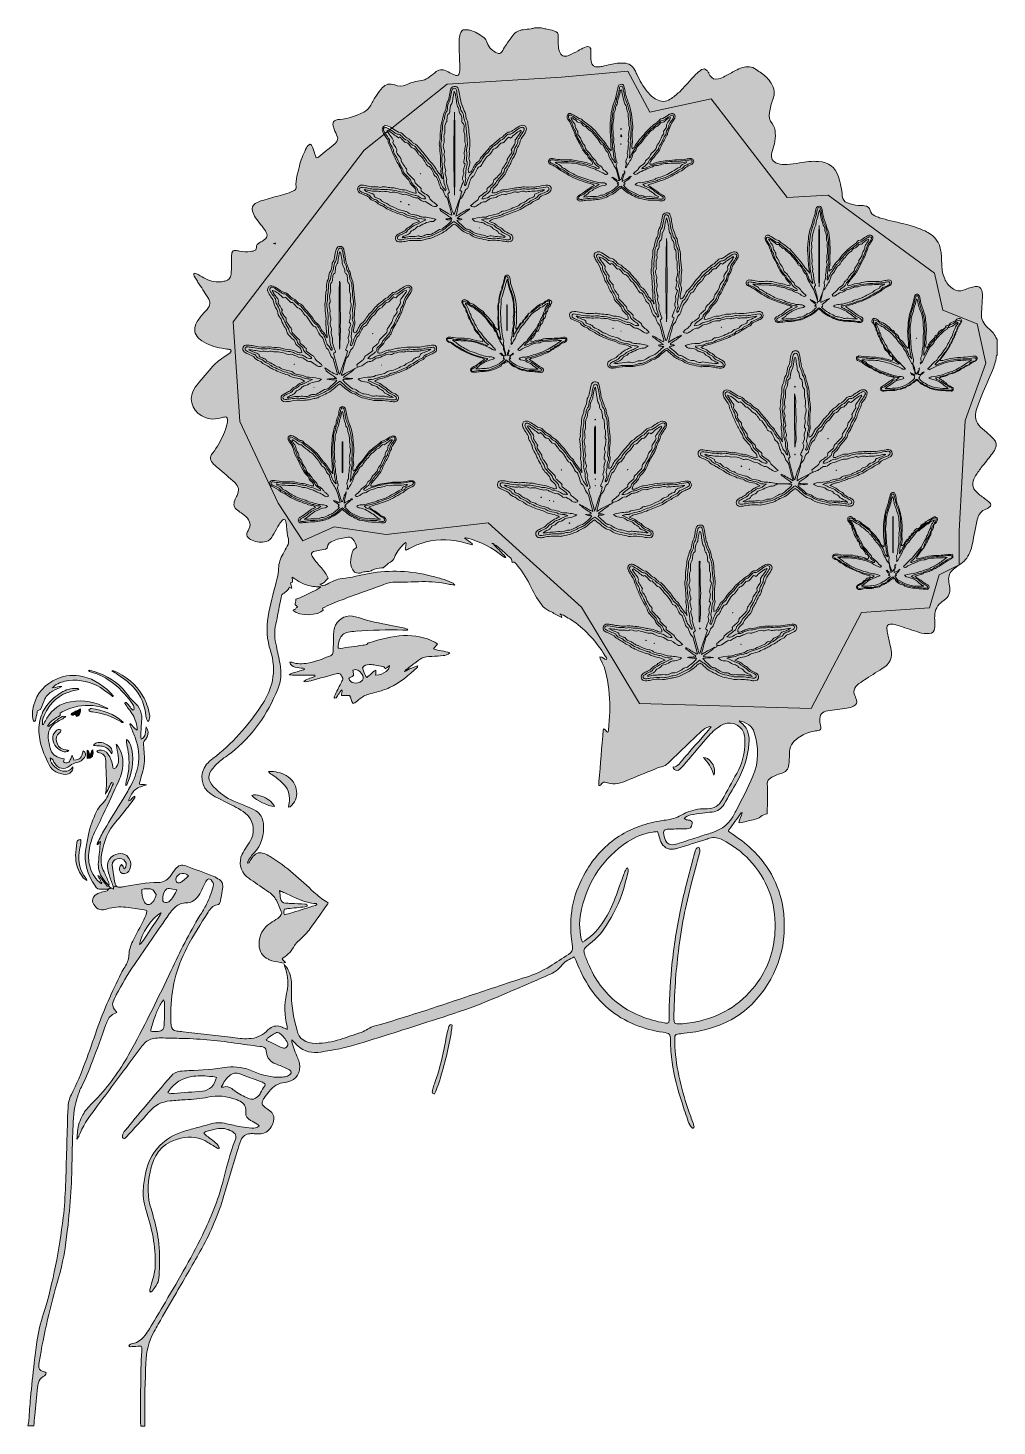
# Model space of a CAD drawing. Extents: x 636 to 1363, y -1524 to -475.
import ezdxf

# ---------------------------------------------------------------- set-up
doc = ezdxf.new("R2010")
doc.units = 0
doc.header["$MEASUREMENT"] = 0
doc.layers.add('katman 1', color=7, linetype='Continuous')

# ---------------------------------------------------------------- blocks, each defined once
blk = doc.blocks.new('block 2')
at = {"layer": 'katman 1', "true_color": 0xffffff}
h = blk.add_hatch(color=7, dxfattribs=at)
h.dxf.hatch_style = 2
edge = h.paths.add_edge_path()
edge.add_spline(control_points=[(1356.4, -700.2), (1353.2, -697.4), (1351.5, -693.9), (1351.8, -689.6), (1351.9, -687.8), (1352.1, -686), (1352.2, -684.1), (1352.3, -681.4), (1352.5, -678.5), (1352.5, -675.8), (1352.5, -674.7), (1352.3, -673.6), (1352, -672.5), (1351.2, -670), (1349.7, -669), (1347, -669.4), (1345.7, -669.6), (1344.4, -670), (1343.1, -670.4), (1341.6, -670.8), (1340.1, -671.4), (1338.7, -672), (1335.4, -673.3), (1332.5, -672.7), (1329.7, -670.7), (1327.2, -668.9), (1325.4, -666.5), (1324.2, -663.6), (1322.8, -660.4), (1322.1, -656.9), (1322, -653.4), (1321.9, -651.3), (1321.9, -649.2), (1321.8, -647.1), (1321.8, -645.7), (1321.6, -644.2), (1321.4, -642.8), (1320.4, -636.5), (1317.1, -631.8), (1311.5, -628.8), (1308.8, -627.3), (1305.9, -626.2), (1303.1, -625.2), (1296.8, -622.9), (1290.2, -621.6), (1283.7, -620.1), (1280.9, -619.4), (1278, -618.6), (1275.3, -617.8), (1274.1, -617.4), (1273, -616.9), (1271.9, -616.4), (1270.1, -615.6), (1268.6, -614.4), (1268.2, -612.3), (1267.8, -610), (1266.2, -609.1), (1264.1, -608.8), (1262.5, -608.7), (1261, -608.5), (1259.4, -608.5), (1256.5, -608.3), (1253.8, -607.6), (1251.2, -606.6), (1248.8, -605.8), (1247.5, -604.1), (1247.3, -601.5), (1247, -596.6), (1246, -591.9), (1244.5, -587.2), (1242.1, -579.9), (1237.2, -576.1), (1229.4, -575.6), (1224.6, -575.2), (1220, -575.9), (1215.3, -576.7), (1212.1, -577.2), (1209, -577.6), (1205.9, -577.9), (1203.5, -578.1), (1201.2, -577.8), (1199, -577.1), (1194.9, -575.7), (1193.5, -573.2), (1194.6, -568.9), (1195.1, -566.7), (1195.8, -564.5), (1196.4, -562.3), (1197.1, -559.7), (1197.2, -557), (1197.1, -554.3), (1197, -551.6), (1196.4, -549.2), (1194.7, -547.2), (1192.7, -544.7), (1192.3, -541.9), (1192.7, -538.9), (1193.2, -535.6), (1194, -532.2), (1195.3, -529.1), (1197, -524.7), (1196.4, -520.8), (1194, -516.9), (1192.1, -513.8), (1189.5, -511.4), (1186.7, -509.3), (1185.4, -508.4), (1184, -507.6), (1182.7, -506.7), (1179.5, -504.1), (1176, -504.1), (1172.4, -505.2), (1170.6, -505.8), (1168.9, -506.6), (1167.3, -507.4), (1164.6, -508.8), (1162, -510.3), (1159.3, -511.7), (1157.8, -512.4), (1156.2, -513.2), (1154.6, -513.6), (1151.4, -514.5), (1149.9, -513.8), (1148.1, -511), (1147.7, -510.4), (1147.4, -509.7), (1147.1, -509.1), (1146.6, -508.5), (1146.3, -507.8), (1145.7, -507.3), (1144.6, -506.1), (1143.3, -505.8), (1141.8, -506.7), (1140.2, -507.8), (1138.7, -509), (1137.3, -510.4), (1135, -512.7), (1133, -515.1), (1130.9, -517.4), (1129, -519.4), (1127.1, -521.6), (1125.1, -523.5), (1123, -525.4), (1120.6, -527.3), (1118.2, -528.9), (1114.9, -531), (1111.4, -531), (1107.9, -529.1), (1105.2, -527.7), (1103.2, -525.6), (1101.3, -523.4), (1097.9, -519.3), (1095.3, -514.8), (1093.1, -510), (1092.7, -509), (1092.3, -508), (1091.7, -507), (1090.1, -503.8), (1087.4, -502), (1083.6, -501.8), (1080.2, -501.6), (1076.9, -502), (1073.5, -502.8), (1071.3, -503.3), (1069.2, -503.8), (1067.1, -504.3), (1066.2, -504.5), (1065.4, -504.6), (1064.5, -504.6), (1061.2, -504.9), (1059.3, -503.5), (1058.9, -500.3), (1058.6, -498), (1058.5, -495.6), (1058.7, -493.3), (1058.9, -490.1), (1057.7, -488.4), (1054, -490.1), (1052.3, -490.8), (1050.7, -491.8), (1049.1, -492.6), (1046.7, -493.8), (1044.4, -495.1), (1041.9, -496.1), (1038.3, -497.5), (1036.4, -496.6), (1035.1, -493), (1034.5, -491.3), (1034.3, -489.5), (1034.2, -487.6), (1034, -485.8), (1034.2, -484), (1034.2, -482.2), (1034.2, -479.4), (1033.7, -478.4), (1031, -477.6), (1029.1, -476.9), (1027.1, -476.6), (1025, -476.2), (1023.9, -475.9), (1022.7, -475.7), (1021.5, -475.4), (1021.5, -475.4), (1016.4, -475.4), (1016.4, -475.4), (1015.6, -475.7), (1014.8, -475.9), (1014, -476), (1012, -476.3), (1009.9, -476.6), (1007.9, -476.8), (1004.7, -477.1), (1002.1, -478.5), (1000.2, -481.1), (998.3, -483.5), (996.4, -486.2), (994.7, -488.8), (993.7, -490.3), (992.8, -491.9), (991.8, -493.4), (990.9, -494.6), (989.8, -495), (988.6, -494.4), (985, -492.8), (982.1, -490.3), (980.9, -486.5), (980.4, -484.9), (979.7, -483.7), (978.4, -482.7), (975.3, -480), (971.8, -478.1), (967.8, -477.1), (966.6, -476.8), (965.2, -476.8), (963.9, -476.8), (962.6, -476.8), (961.6, -477.6), (961.1, -478.8), (960.6, -480.3), (960.1, -481.9), (960, -483.4), (959.8, -486.3), (959.9, -489.2), (959.9, -492.2), (960.1, -496.5), (960.3, -500.9), (960.4, -505.3), (960.5, -506.7), (960.3, -508.2), (960, -509.6), (959.8, -510.8), (958.6, -511.4), (957.5, -511.1), (956.7, -510.8), (955.9, -510.5), (955.1, -510.1), (953.6, -509.4), (952.1, -508.6), (950.6, -507.8), (947.3, -506.2), (944.3, -506.5), (941.5, -509), (939.9, -510.5), (938.1, -511.7), (936.3, -513), (934.9, -514), (933.4, -514.7), (931.6, -514.9), (927.6, -515.4), (923.7, -516.4), (920, -518.1), (917.1, -519.4), (914.5, -519.4), (911.6, -518.2), (911.5, -518.1), (911.4, -518.1), (911.3, -518.1), (907.8, -516.9), (904.7, -517.5), (902.3, -520.2), (900.7, -522.1), (899.2, -524), (897.8, -526), (896.3, -528.3), (895, -530.8), (893.7, -533.3), (892.4, -535.7), (890.6, -537.3), (888.3, -538.6), (882.6, -541.5), (876.6, -543.5), (870.3, -544), (869.3, -544.1), (868.3, -544.3), (867.4, -544.5), (865.8, -545.1), (865.1, -546.2), (865.2, -547.9), (865.4, -549.1), (865.7, -550.3), (866.1, -551.4), (866.8, -553.2), (867.6, -555.1), (868.4, -556.8), (869.1, -558.5), (868.8, -559.9), (867.6, -561.2), (867.4, -561.5), (867.2, -561.8), (866.9, -562), (862.7, -565.4), (858.7, -568.8), (854.5, -572.2), (854.1, -572.6), (853.4, -572.6), (852.7, -572.9), (852.2, -571.8), (851.9, -570.9), (851.6, -570), (850.9, -568), (850.2, -565.9), (849.4, -563.9), (849.2, -563.3), (848.4, -562.9), (848, -562.5), (846.1, -563.4), (845.4, -565), (844.7, -566.5), (842.7, -570.5), (841.1, -574.8), (840, -579.1), (838.7, -584.2), (837.1, -589.2), (837.5, -594.5), (837.6, -595.8), (837.1, -596.7), (836, -597.3), (834.9, -598), (833.6, -598.5), (832.4, -599), (830.1, -599.7), (827.8, -600.4), (825.5, -601.1), (821.2, -602.3), (816.8, -603.4), (812.5, -604.8), (810.5, -605.3), (808.6, -606.1), (806.9, -607.2), (804.7, -608.5), (804, -610.5), (804.8, -612.9), (805.3, -614.6), (806.2, -616.3), (807.1, -617.8), (808.3, -619.6), (809.8, -621.3), (811.1, -623.1), (812.3, -624.6), (813.5, -626.1), (814.5, -627.7), (816.6, -631.1), (816.1, -632.9), (812.8, -635), (812, -635.5), (811.2, -635.9), (810.3, -636.3), (808.7, -637.2), (807.7, -638.2), (807.8, -640.1), (807.9, -641.7), (806.9, -642.4), (805.4, -642.8), (804.7, -642.9), (804, -643.1), (803.3, -643.2), (800.5, -643.5), (797.7, -643.5), (795, -642.9), (794, -642.7), (793.1, -642.5), (792.1, -642.4), (790.7, -642.3), (789.8, -642.8), (789.4, -644.2), (789.1, -645.4), (789, -646.6), (789, -647.8), (788.9, -649.6), (789.1, -651.5), (789, -653.3), (789, -655.6), (788.9, -657.9), (788.7, -660.2), (788.4, -662.9), (787, -664.7), (784.2, -665.3), (783.1, -665.5), (781.8, -665.8), (780.7, -665.9), (776.3, -666.2), (772.2, -665.1), (768.4, -663), (766.4, -661.9), (764.5, -660.6), (762.4, -659.6), (762, -659.3), (761.3, -659.6), (760.8, -659.6), (760.7, -661.1), (761.3, -662.2), (762, -663.2), (762.6, -664.2), (763.3, -665.2), (763.9, -666.3), (766.4, -670), (768.8, -673.8), (771.2, -677.6), (773.5, -681.2), (773.4, -683.3), (770.7, -686.6), (769.6, -687.9), (768.4, -689.1), (767.2, -690.4), (765.3, -692.5), (763.6, -694.9), (762.4, -697.6), (760.7, -701.5), (761.3, -705), (764.2, -708.1), (765, -708.9), (765.8, -709.5), (766.8, -710.1), (771.3, -713), (776.3, -714.9), (781.7, -715.7), (783.4, -716), (785.1, -716.2), (786.8, -716.5), (787.6, -716.5), (788.5, -716.7), (788.9, -717.9), (788.5, -718.4), (788.2, -719), (787.7, -719.4), (786.2, -720.5), (784.7, -721.5), (783.2, -722.5), (779.7, -724.8), (776.5, -727.4), (773.8, -730.6), (769.7, -735.2), (765.7, -740), (761.9, -744.9), (756.4, -752), (758.7, -762.1), (766.7, -766.4), (771, -768.7), (775.6, -769.5), (780.4, -768.1), (781.6, -767.8), (782.8, -767.5), (783.9, -767.3), (785, -767), (786, -767.7), (786, -768.8), (786.1, -770.3), (786, -771.7), (785.6, -773.1), (785, -775.6), (784.1, -778), (783.1, -780.3), (781, -785.3), (778.3, -789.9), (775, -794.2), (772.4, -797.6), (772.7, -799.8), (775.8, -802.8), (776.7, -803.8), (777.8, -804.6), (778.8, -805.4), (783.1, -809.1), (787.4, -812.7), (791.5, -816.5), (794.7, -819.5), (795, -822.1), (793.2, -826.1), (792.7, -827.3), (792, -828.5), (791.5, -829.7), (790.3, -832.9), (790.9, -835.1), (793.5, -837.2), (794.7, -838.2), (796.1, -839), (797.4, -839.9), (799.1, -841.2), (800.8, -842.6), (801.9, -844.5), (803.2, -846.8), (803.3, -849.1), (802.1, -851.5), (801.7, -852.2), (801.2, -852.9), (800.9, -853.7), (800.1, -855.4), (800.4, -856.7), (801.7, -858), (802.2, -858.4), (802.7, -858.8), (803.2, -859.1), (806.5, -860.8), (810.1, -861.5), (813.8, -861), (815.8, -860.7), (817.5, -859.8), (818.7, -858.2), (819.5, -857.1), (820.3, -856), (820.9, -854.8), (822.2, -852.5), (823.4, -850.1), (824.8, -847.8), (825.6, -846.6), (826.6, -845.5), (827.5, -844.4), (828.2, -843.7), (829.3, -844), (829.5, -844.9), (830, -846.3), (830.3, -847.7), (830.4, -849.1), (830.6, -852.4), (830.7, -855.6), (831.7, -858.8), (832.2, -860.7), (831.8, -862.5), (830.9, -864.2), (829.9, -866.1), (828.8, -868), (827.7, -869.9), (825.8, -873.3), (824.4, -876.9), (824.4, -881), (824.4, -883.4), (823.9, -885.8), (823.3, -888.1), (821.2, -896.6), (819, -905), (817.1, -913.6), (815.1, -922.3), (815.3, -931), (817.4, -939.6), (817.9, -941.5), (818.5, -943.3), (819, -945.2), (821.1, -952.8), (821.1, -960.4), (819, -967.9), (817.4, -973.7), (814.7, -979), (811.4, -984), (801.2, -999), (789.6, -1012.7), (775, -1023.5), (773.3, -1024.8), (771.8, -1026.2), (770.4, -1027.8), (764.5, -1034.9), (766, -1045.2), (773.8, -1050.3), (775.8, -1051.6), (778, -1052.7), (780.1, -1053.8), (784.2, -1055.9), (788.4, -1057.9), (792.5, -1060.1), (794.9, -1061.4), (797.2, -1062.7), (799.3, -1064.4), (805.2, -1069.2), (807, -1076.5), (804.1, -1083.5), (803.2, -1085.6), (801.7, -1087.7), (800.4, -1089.7), (799.3, -1091.6), (797.9, -1093.3), (797, -1095.3), (794.2, -1101.3), (795.7, -1107.8), (800.6, -1112.2), (801.6, -1113), (802.5, -1113.7), (803.6, -1114.4), (808.1, -1117.5), (812.6, -1120.6), (817.1, -1123.7), (819.5, -1125.3), (821.4, -1127.2), (822.7, -1129.8), (824.1, -1132.9), (825.5, -1136.2), (826.9, -1139.3), (826.3, -1141.2), (825.2, -1142.3), (823.7, -1143.4), (821.9, -1144.6), (820.1, -1145.8), (818.2, -1147), (812.4, -1150.7), (809.8, -1156.1), (809.8, -1163), (809.8, -1168.2), (812.2, -1171.8), (816.7, -1174.1), (817.6, -1174.5), (818.5, -1175), (819.4, -1175.2), (822.2, -1175.8), (825.1, -1176.4), (827.9, -1176.9), (828.3, -1177), (828.7, -1176.7), (829.5, -1176.5), (828.5, -1175.5), (827.8, -1174.6), (827.1, -1173.8), (827.4, -1173.4), (827.6, -1173.2), (827.8, -1173.1), (831.5, -1170.7), (834.3, -1167.6), (836.4, -1163.8), (837.2, -1162.3), (838.4, -1161), (839.7, -1159.9), (842.8, -1157.2), (845.7, -1154.2), (848.2, -1150.9), (852.6, -1144.8), (856.9, -1138.6), (861.3, -1132.5), (861.4, -1132.3), (861.4, -1132.1), (861.5, -1131.7), (861.1, -1131.4), (860.6, -1131), (860.1, -1130.7), (856.8, -1128.8), (853.9, -1126.4), (851.1, -1123.9), (846, -1119.1), (840.7, -1114.4), (835.4, -1109.8), (829.9, -1105.1), (824.3, -1100.7), (818.1, -1097), (816.6, -1096.2), (815.2, -1095.4), (813.6, -1094.8), (810.4, -1093.6), (807.6, -1094), (805.4, -1096.8), (804.3, -1098.1), (803.4, -1099.6), (802.5, -1101), (802.2, -1101.5), (802, -1102.1), (801.1, -1102), (801.1, -1101.7), (801, -1101.3), (801.2, -1101), (802.4, -1098.7), (803.8, -1096.4), (805.7, -1094.5), (811.7, -1088.3), (813.7, -1080.8), (813, -1072.4), (812.6, -1068.3), (810.8, -1064.9), (807.2, -1062.7), (805.1, -1061.4), (802.9, -1060.5), (800.6, -1059.5), (797.4, -1058.1), (794.1, -1056.9), (790.9, -1055.5), (785, -1052.9), (779.9, -1049.2), (775.5, -1044.6), (771, -1039.7), (770.9, -1035.8), (775.2, -1030.7), (777.6, -1027.8), (780.4, -1025.2), (783.4, -1023), (785.1, -1021.8), (786.8, -1020.6), (788.5, -1019.4), (804.9, -1006.9), (815.9, -990.3), (823.7, -971.5), (826.3, -965.5), (826.6, -959), (825.5, -952.5), (824.7, -948.1), (823.6, -943.7), (822.7, -939.3), (821.4, -933.8), (821.1, -928.3), (822.3, -922.7), (823.6, -916.9), (824.6, -911), (825.8, -905.2), (826, -903.5), (826.4, -901.8), (826.7, -900.6), (829.3, -898.9), (831.4, -897.6), (832.4, -895), (833, -895.3), (833.5, -895.5), (834.4, -895.8), (833.9, -894.2), (833.6, -892.9), (833.3, -891.6), (833.9, -891.5), (834.4, -891.2), (834.9, -891.1), (834.9, -890), (834.7, -889), (834.6, -887.5), (836.3, -888.5), (837.4, -889.3), (838.7, -890.1), (839.9, -890.8), (841.2, -891.5), (842.5, -892.1), (844, -892.8), (845.5, -893.3), (847, -893.7), (848.4, -894.1), (849.8, -894.4), (851.3, -894.5), (852.6, -894.7), (854.1, -894.6), (856.1, -894.7), (853.7, -896.4), (851.7, -897.4), (849.7, -898.5), (847.6, -899.5), (845.6, -900.5), (843.5, -901.5), (841.4, -902.4), (839.3, -903.3), (837.4, -904), (837.2, -905.5), (836.9, -906.7), (836.7, -908.1), (837.1, -908.5), (837.8, -909), (838.5, -909.6), (837.9, -910.3), (837.4, -910.8), (837, -911.4), (836.6, -912), (835.5, -911.5), (835.4, -912.4), (839.9, -917.3), (854.5, -916.1), (857.8, -912.2), (857.6, -911.7), (857.5, -911.2), (857.3, -910.6), (862, -908.5), (866.7, -906.4), (871.4, -904.6), (882.6, -900.4), (893.8, -896.4), (905, -892.3), (906.6, -891.7), (908.2, -891.3), (910, -891.3), (917.4, -891.2), (924.8, -891), (932.2, -890.8), (938.8, -890.7), (945.4, -891.1), (951.8, -892.6), (953.2, -893), (954.6, -893.1), (956.7, -893.4), (955.8, -892.6), (955.5, -892), (955, -891.8), (953, -890.9), (951, -889.9), (948.9, -889.3), (945.7, -888.3), (942.4, -887.5), (939.1, -886.6), (923.7, -882.6), (908.1, -881.9), (892.4, -884.6), (885.7, -885.8), (879, -887.9), (872.1, -888.5), (868.1, -888.9), (864.4, -890.8), (860.8, -892.6), (859.8, -893.1), (858.7, -893.6), (857.6, -894), (856.7, -893.4), (856, -893.1), (855.3, -892.6), (858.6, -892.7), (859.5, -889.9), (861.5, -888.3), (861.1, -887.5), (861, -886.7), (860.6, -886.1), (859.8, -884.9), (859.1, -883.6), (858.2, -882.5), (856, -879.9), (853.8, -877.3), (851.6, -874.7), (850.9, -873.8), (850.1, -872.8), (849.5, -871.8), (848.6, -870.2), (849, -868.8), (850.7, -868.3), (852.2, -867.7), (853.8, -867.5), (855.3, -867.2), (857.2, -866.9), (859.2, -866.9), (860.8, -865.8), (861.7, -861.9), (862.2, -861.4), (866, -859.9), (869.4, -858.5), (873, -857.9), (876.6, -857.5), (877.9, -857.3), (879, -857.6), (879.9, -858.6), (881.5, -860.5), (882.7, -862.6), (882.9, -865.3), (881.5, -865.9), (880.4, -866.8), (879.9, -868.3), (878.1, -873.6), (877.3, -878.9), (881.4, -883.7), (883.4, -884.5), (885.3, -884.8), (887.3, -883.8), (888.5, -883.3), (890, -883.2), (891.3, -883.2), (892.5, -883.2), (893.6, -882.9), (894.7, -882.3), (896.8, -881), (899.2, -880.4), (901.6, -880.5), (901.6, -880.5), (902.9, -880.5), (902.9, -880.5), (904.9, -878.8), (906.5, -877.2), (908.3, -876.1), (909.7, -875.3), (910.7, -874.2), (911.3, -872.7), (913, -868.9), (915.1, -865.6), (918.1, -862.8), (918.6, -862.3), (919.2, -861.9), (919.9, -861.4), (920.4, -862.9), (919.7, -864), (919.6, -865.1), (919.5, -865.8), (919.2, -866.5), (920.2, -867.1), (921.1, -866.7), (922, -866.1), (923, -865.6), (925.7, -864.4), (928.5, -863), (931.3, -862.1), (941.2, -858.8), (951.2, -858.8), (961.3, -861), (963.8, -861.5), (966.2, -862.3), (968.7, -862.9), (969.1, -863.1), (969.7, -863.4), (969.9, -862.4), (968, -861), (966, -859.6), (964, -858.2), (964.8, -857.9), (965.6, -858), (966.2, -858.2), (976.1, -860.8), (985, -865.6), (992.9, -871.9), (993.6, -872.5), (993.6, -872.5), (995, -872.8), (992.9, -870), (990.5, -867.6), (988, -865.3), (987.2, -864.6), (986.2, -864.1), (986, -863), (986.7, -863.2), (987.5, -863.5), (988, -864), (991.2, -866.6), (994.2, -869.4), (997.4, -872.1), (998.7, -873.1), (999.8, -874.5), (999.6, -876.4), (1001, -875.8), (1001.6, -876.4), (1002.3, -877.2), (1006.5, -882.1), (1010.2, -887.4), (1012.9, -893.2), (1015.4, -898.4), (1018.1, -903.4), (1021.6, -908), (1023.1, -909.9), (1024.9, -911.5), (1027.2, -912.6), (1029.7, -913.8), (1032.3, -915.3), (1034.9, -916.6), (1035.5, -916.9), (1036.1, -917.2), (1036.9, -917.6), (1036.7, -916.7), (1036.4, -916.1), (1036.2, -915.5), (1036.9, -915.6), (1037.6, -915.6), (1038.2, -916), (1041.3, -917.9), (1044.5, -919.6), (1047.4, -921.8), (1056.9, -929), (1064.3, -937.9), (1070.4, -948), (1070.7, -948.4), (1071, -948.9), (1070.4, -949.3), (1068.7, -949), (1067.5, -947.2), (1065.5, -947.1), (1065.6, -947.7), (1065.7, -948.1), (1065.8, -948.4), (1070.1, -956.8), (1071.8, -965.8), (1072.5, -975.1), (1073.2, -984.1), (1073, -993), (1071.9, -1002), (1071.8, -1002.6), (1072, -1003.3), (1071.1, -1003.8), (1070.3, -1003), (1069.4, -1002), (1068.5, -1001.1), (1068.3, -1001.5), (1068, -1001.7), (1068, -1001.9), (1066.9, -1014.9), (1065.9, -1027.8), (1064.8, -1040.8), (1064.7, -1041.6), (1064.7, -1042.4), (1064.7, -1043.3), (1064.7, -1043.4), (1064.8, -1043.5), (1064.9, -1043.6), (1065, -1043.7), (1065.1, -1043.7), (1065.5, -1043.8), (1066.3, -1043), (1067.2, -1042), (1068.2, -1041.1), (1068.6, -1041.1), (1069, -1041.1), (1069.3, -1041.2), (1074.5, -1043.2), (1079.6, -1042.7), (1084.6, -1040.5), (1092.1, -1037.3), (1099.7, -1034.3), (1107.2, -1031.2), (1108.7, -1030.6), (1110.1, -1029.9), (1111.7, -1029.7), (1113.8, -1029.4), (1115.2, -1028.3), (1116.6, -1026.9), (1124.9, -1018.9), (1133.3, -1011), (1141.7, -1003), (1143.3, -1001.4), (1145.1, -1000.2), (1147.2, -999.6), (1147.6, -999.5), (1148, -999.6), (1148.9, -999.6), (1148.1, -1000.6), (1147.6, -1001.3), (1147.1, -1001.9), (1141.8, -1008.1), (1136.4, -1014.3), (1131.1, -1020.4), (1129, -1022.7), (1126.9, -1025.2), (1124.9, -1027.6), (1123.7, -1028.9), (1122.5, -1030.1), (1120.6, -1029.9), (1120.1, -1030.9), (1121, -1031.2), (1121.5, -1031.6), (1123.1, -1032.8), (1123.9, -1032.8), (1125.4, -1031.5), (1126.4, -1030.6), (1127.3, -1029.6), (1128.2, -1028.6), (1133.8, -1021.9), (1139.5, -1015.3), (1145.2, -1008.7), (1147.9, -1005.5), (1150.8, -1002.5), (1154.2, -1000.1), (1155.5, -999.2), (1156.8, -998.3), (1158.3, -997.7), (1165.3, -994.8), (1173, -999.3), (1174.1, -1006.8), (1174.3, -1008.1), (1174.3, -1009.5), (1174.3, -1010.8), (1174.2, -1019.3), (1172.3, -1027.3), (1168.2, -1034.6), (1164.6, -1041.2), (1160.9, -1047.8), (1157.3, -1054.4), (1154.8, -1058.9), (1151.1, -1061.1), (1146, -1061.1), (1144.3, -1061.1), (1142.5, -1061.1), (1140.9, -1061.3), (1135.7, -1061.8), (1130.9, -1063.5), (1126.4, -1066), (1122.8, -1068), (1119, -1069.2), (1115, -1069.7), (1113.3, -1069.8), (1111.7, -1070.1), (1110, -1070.4), (1098.5, -1072.4), (1087.7, -1076.4), (1078, -1083), (1068.2, -1089.7), (1060.7, -1098.5), (1054.7, -1108.7), (1046, -1123.7), (1042.2, -1139.7), (1044, -1157), (1044.3, -1159.6), (1044.7, -1162), (1044.9, -1164.6), (1045.1, -1167.1), (1044.3, -1169.1), (1042, -1170.4), (1037.3, -1173.4), (1032.6, -1176.5), (1027.9, -1179.4), (1022.3, -1182.8), (1016.5, -1185.4), (1010.3, -1187.4), (995, -1192.3), (979.8, -1197.4), (964.6, -1202.5), (942.1, -1210.1), (919.5, -1217.7), (896.5, -1224.1), (894.6, -1224.6), (892.9, -1225.4), (891.2, -1226.4), (889.7, -1227.4), (888.1, -1228.3), (886.4, -1228.9), (881.1, -1230.8), (875.8, -1232.5), (870.5, -1234.2), (864.6, -1236.1), (858.7, -1237.1), (852.5, -1237.2), (844.2, -1237.4), (839.7, -1233.3), (838.2, -1227.4), (835.6, -1217.7), (833.6, -1207.8), (834.1, -1197.6), (834.2, -1195.4), (834.1, -1193.2), (834, -1191), (833.7, -1186.9), (832.5, -1183.1), (830.1, -1179.8), (829.8, -1179.3), (829.4, -1179), (828.5, -1178), (829.3, -1180.5), (829.9, -1182.2), (830.3, -1183.9), (831.7, -1189.3), (831.5, -1194.6), (830.3, -1199.8), (828.6, -1208), (828.6, -1216.2), (830.9, -1224.4), (831, -1225), (830.9, -1225.8), (830.9, -1226.8), (829.4, -1226.1), (828.2, -1225.6), (827, -1225), (823.7, -1223.5), (820.6, -1223.9), (817.7, -1226), (816.8, -1226.7), (816, -1227.4), (815.2, -1228.2), (811.5, -1231.6), (807.1, -1233.4), (802, -1233.6), (799.8, -1233.8), (797.7, -1233.6), (795.5, -1233.4), (793.1, -1233.2), (790.7, -1232.7), (788.2, -1232.4), (776.4, -1231.1), (764.5, -1229.8), (752.7, -1228.5), (751.1, -1228.3), (749.5, -1228.2), (748, -1227.9), (745.5, -1227.6), (744.3, -1226.4), (743.8, -1224), (743.7, -1223.3), (743.6, -1222.5), (743.6, -1221.8), (743.6, -1219.3), (743.5, -1216.7), (743.5, -1214.2), (743.4, -1196.9), (747.7, -1180.7), (755.6, -1165.4), (760.3, -1156.2), (766, -1147.5), (771.5, -1138.8), (773.1, -1136.1), (775, -1133.9), (778.3, -1133.3), (780, -1133), (780.7, -1131.8), (780.9, -1130.2), (781.2, -1127.6), (781.7, -1125.1), (782.1, -1122.6), (782.3, -1121.5), (782.4, -1120.4), (782.5, -1119.3), (782.6, -1117.2), (781.8, -1115.4), (780, -1114.3), (778.5, -1113.4), (776.9, -1112.4), (775.2, -1111.8), (768.4, -1109.1), (761.6, -1106.5), (754.7, -1104), (751.5, -1102.9), (749.3, -1103.6), (747, -1106.3), (746.4, -1107.2), (745.8, -1108.1), (745.1, -1109), (744.4, -1110), (743.7, -1111), (743, -1112), (740.7, -1114.9), (737.7, -1116.5), (733.9, -1116.5), (725.3, -1116.5), (716.9, -1118), (708.6, -1119.6), (707.6, -1119.8), (706.7, -1119.9), (705.7, -1120), (704.4, -1120.1), (703.4, -1119.9), (702.8, -1119.3), (702.3, -1119.4), (701.9, -1119.5), (701.4, -1119.6), (701.1, -1119.7), (700.7, -1119.8), (700.4, -1119.9), (700.4, -1120.4), (700.5, -1121), (700.6, -1121.6), (699.8, -1121.2), (699.2, -1120.9), (698.7, -1120.6), (698.2, -1120.9), (697.6, -1121.1), (697.1, -1121.3), (696.8, -1121.5), (696.4, -1121.6), (696.1, -1121.7), (696.2, -1121.8), (696.4, -1121.9), (696.4, -1122.1), (696.2, -1122.3), (696.1, -1122.6), (695.8, -1122.7), (694.4, -1123.1), (692.9, -1123.4), (691.6, -1123.7), (689.6, -1124.2), (687.8, -1124.9), (686.4, -1126.3), (684.8, -1127.8), (684.4, -1129.6), (685.1, -1131.6), (686.7, -1135.9), (690.3, -1137.7), (694.7, -1136.7), (695.1, -1136.5), (695.3, -1136.4), (695.7, -1136.3), (700.3, -1135), (705.1, -1134.5), (709.8, -1135), (714.4, -1135.5), (719, -1136.3), (723.5, -1137), (724.2, -1137.2), (724.9, -1137.5), (725.5, -1137.7), (725.4, -1140.3), (724.4, -1142.3), (723.3, -1144.4), (720.5, -1149.8), (717.7, -1155.2), (714.9, -1160.6), (713.2, -1163.9), (712.3, -1167.4), (712.1, -1171.1), (711.8, -1174.4), (710.7, -1177.2), (709, -1179.9), (708, -1181.5), (707, -1183), (706.2, -1184.6), (699.5, -1198.4), (693.1, -1212.3), (688.1, -1226.8), (682.3, -1243.3), (676.7, -1259.9), (668.9, -1275.6), (667.3, -1278.8), (666.5, -1282.2), (666.4, -1285.7), (666.4, -1286.7), (666.2, -1287.7), (666.2, -1288.7), (665.6, -1307), (665.2, -1325.4), (664.5, -1343.7), (664.2, -1351.7), (663.8, -1359.7), (662.8, -1367.7), (659.8, -1392.1), (655.3, -1416.2), (648.1, -1439.8), (645.9, -1446.7), (644, -1453.8), (643, -1461), (642.3, -1466.3), (641.6, -1471.6), (641, -1476.9), (640, -1485.6), (639.1, -1494.4), (638.2, -1503.1), (637.7, -1508.6), (637.4, -1514.2), (637, -1519.8), (636.9, -1521.2), (636.5, -1522.6), (636.3, -1524.1), (636.3, -1524.1), (640.7, -1524.1), (640.7, -1524.1), (640.9, -1521.4), (641.1, -1518.7), (641.4, -1516.1), (642.1, -1509.1), (642.8, -1502.1), (643.5, -1495.1), (643.6, -1494), (643.9, -1492.9), (644.2, -1491.9), (644.8, -1489.8), (646, -1488.2), (647.8, -1487), (648.9, -1486.3), (650, -1485.8), (650, -1484.2), (649.1, -1483.8), (648.1, -1483.5), (647, -1483.1), (645.3, -1482.4), (644.3, -1481), (644.4, -1479.1), (644.5, -1478.1), (644.6, -1477.1), (644.8, -1476.2), (648.1, -1454.8), (653.3, -1433.8), (659.3, -1413), (662.4, -1402.2), (664.4, -1391.3), (665.6, -1380.1), (667.8, -1361.6), (669.2, -1343), (669.4, -1324.4), (669.5, -1316.8), (669.8, -1309.3), (670, -1301.8), (670.3, -1294.1), (670.7, -1286.5), (672.9, -1279.1), (673.9, -1276), (674.9, -1272.8), (676.4, -1269.9), (679.6, -1263.8), (682.1, -1257.5), (684.5, -1251.1), (688, -1241.9), (691.4, -1232.5), (694.8, -1223.1), (695.1, -1222.3), (695.4, -1221.5), (695.7, -1220.7), (696.9, -1217.8), (698.8, -1215.5), (702, -1214.6), (702.4, -1214.4), (702.6, -1214.2), (703.1, -1213.9), (702.4, -1213.1), (701.8, -1212.4), (701.2, -1211.7), (699.9, -1210), (699.5, -1208.1), (700.2, -1206.1), (700.9, -1204.3), (701.7, -1202.5), (702.6, -1200.8), (706.7, -1192.9), (711.2, -1185.3), (716.2, -1178), (724.9, -1165.3), (733.6, -1152.7), (742.3, -1140.1), (743.4, -1138.4), (744.8, -1136.9), (746.3, -1135.4), (748.4, -1133.3), (751, -1132.1), (754.1, -1131.8), (754.1, -1131.8), (754.5, -1131.8), (754.5, -1131.8), (759.6, -1131.9), (762.8, -1129.1), (765.3, -1125), (766.4, -1123), (767.3, -1120.8), (768.3, -1118.8), (769, -1117.5), (769.6, -1116.1), (770.4, -1114.9), (771.2, -1113.6), (772.6, -1113.5), (773.7, -1114.6), (775.1, -1115.9), (775.8, -1117.5), (775.3, -1119.5), (773.9, -1124), (772.6, -1128.6), (770.3, -1132.8), (768.7, -1135.6), (767.2, -1138.6), (765.4, -1141.3), (757.2, -1154.6), (750.3, -1168.5), (743.7, -1182.6), (734.4, -1202.4), (724.8, -1222), (714.3, -1241.3), (707.8, -1253.6), (700.1, -1265.1), (690.8, -1275.4), (688.6, -1277.9), (686.3, -1280.2), (684, -1282.5), (681.4, -1285), (679.2, -1287.8), (677.5, -1290.8), (675.3, -1294.7), (673.9, -1298.8), (673.5, -1303.3), (673.4, -1304.9), (673.2, -1306.6), (673, -1308.9), (673.7, -1308.1), (674, -1307.7), (674.3, -1307.3), (674.5, -1307), (674.6, -1306.8), (674.6, -1306.6), (677.2, -1299.5), (681.4, -1293.5), (685.9, -1287.5), (697.6, -1271.7), (709.4, -1255.9), (721.2, -1240.1), (721.8, -1239.4), (722.3, -1238.6), (723, -1237.9), (725, -1235.5), (727.6, -1234), (730.7, -1233.5), (732.6, -1233.2), (734.4, -1233.1), (736.2, -1233.1), (740.7, -1233.1), (745.2, -1233.3), (749.7, -1233.4), (763.7, -1233.6), (777.6, -1234.8), (791.5, -1236.9), (797.7, -1237.9), (804, -1238.6), (810.3, -1239.5), (811, -1239.5), (811.7, -1239.7), (812.5, -1239.8), (814, -1240.1), (814.8, -1241.1), (815, -1242.5), (815.2, -1243), (815.2, -1243.5), (815.2, -1244), (815.9, -1248.2), (818.2, -1251.1), (822.2, -1252.6), (825.1, -1253.7), (828, -1254.9), (830.9, -1256.2), (831.7, -1256.5), (832.5, -1256.9), (833.1, -1257.4), (834, -1258.1), (834.1, -1259.1), (833.4, -1260), (832.5, -1261.1), (831.4, -1261.8), (830.1, -1262.1), (828.9, -1262.3), (827.7, -1262.5), (826.5, -1262.5), (819.2, -1262.8), (812.3, -1261.3), (805.6, -1258.2), (802.4, -1256.8), (799, -1255.7), (795.5, -1255.2), (792.3, -1254.7), (789, -1254.6), (785.8, -1255.1), (776.3, -1256.6), (766.7, -1257.4), (757.1, -1257.6), (754.9, -1257.6), (752.7, -1257.9), (750.5, -1258.1), (747.7, -1258.4), (745.5, -1259.7), (743.7, -1261.8), (737.2, -1269.2), (730.7, -1276.7), (724.4, -1284.2), (719.3, -1290.3), (714.3, -1296.4), (709.3, -1302.5), (708.3, -1303.6), (707.5, -1304.8), (707.3, -1306.3), (707.2, -1307), (707, -1307.8), (707.8, -1308.3), (708.5, -1308.8), (709.1, -1308.3), (709.7, -1307.8), (709.8, -1307.6), (710, -1307.4), (710.2, -1307.3), (715.8, -1301.1), (721.7, -1295.1), (727.1, -1288.7), (731.3, -1283.6), (736.7, -1280.9), (743.1, -1280.3), (746.9, -1279.9), (750.6, -1279.6), (754.4, -1279.5), (760.1, -1279.2), (765.8, -1278.7), (771.4, -1277.5), (778.6, -1276), (785.7, -1276.7), (792.5, -1279.3), (793.6, -1279.7), (794.6, -1280.1), (795.5, -1280.6), (798.5, -1282.2), (800.1, -1284.5), (799.8, -1288), (799.8, -1288.4), (799.8, -1288.7), (799.8, -1289.1), (799.6, -1291.9), (800.9, -1293.7), (803.3, -1294.9), (805, -1295.8), (806.7, -1296.8), (808.4, -1297.7), (808.9, -1298), (809.3, -1298.5), (809.8, -1299), (808.1, -1300.6), (806.3, -1301.1), (804.3, -1300.8), (801.6, -1300.6), (799, -1300.2), (796.3, -1299.7), (792.6, -1299), (788.9, -1298.3), (785.3, -1297.4), (781, -1296.4), (776.9, -1296.4), (772.7, -1297.8), (768.6, -1299.1), (764.3, -1300), (760.1, -1301.2), (756.8, -1302.2), (753.4, -1303), (750.3, -1304.2), (736.7, -1309.4), (728.2, -1319.2), (724.8, -1333.4), (723.9, -1337.3), (723.3, -1341.2), (722.9, -1345.2), (722.3, -1350.8), (723.1, -1356.4), (724.8, -1361.8), (727, -1368.6), (728.9, -1375.5), (730.2, -1382.6), (731.4, -1389.4), (732, -1396.4), (731.8, -1403.3), (731.7, -1406.9), (731.2, -1410.4), (730.1, -1413.7), (729.3, -1416.2), (728.6, -1418.6), (727.9, -1421.1), (727.7, -1421.9), (727.3, -1422.8), (728.3, -1423.7), (728.7, -1423.5), (729.1, -1423.4), (729.4, -1423.1), (729.7, -1422.9), (729.9, -1422.5), (730.1, -1422.2), (734.3, -1416.4), (734.5, -1416.1), (734.8, -1408.8), (735.2, -1400.7), (735.3, -1392.6), (734.2, -1384.5), (733.4, -1378.4), (731.9, -1372.5), (730.3, -1366.7), (729.9, -1365.1), (729.5, -1363.4), (728.9, -1361.8), (725.7, -1352.6), (725.9, -1343.2), (728, -1333.8), (728.3, -1332.2), (728.7, -1330.7), (729.1, -1329.2), (732.1, -1317.6), (739.7, -1310.9), (751, -1308.2), (758.2, -1306.5), (765, -1307.6), (771.4, -1311.4), (774.1, -1313.1), (776.7, -1314.7), (779.3, -1316.3), (780.2, -1315.9), (779.8, -1315.4), (779.6, -1315), (778.8, -1313.2), (777.6, -1311.9), (776.1, -1310.8), (774.6, -1309.7), (773, -1308.5), (771.5, -1307.3), (770.3, -1306.5), (769.2, -1305.7), (768.2, -1304.2), (768.8, -1303.8), (769.3, -1303.5), (769.8, -1303.3), (772.5, -1302.6), (775.1, -1301.7), (777.9, -1301.2), (781.8, -1300.5), (785.7, -1301.1), (789.2, -1303.1), (792.3, -1304.8), (793.1, -1306.6), (791.8, -1309.7), (787.5, -1319.9), (785.5, -1330.7), (782.6, -1341.2), (778.8, -1355), (773.5, -1368.2), (767.2, -1381), (758.2, -1399.4), (747.9, -1416.9), (737.5, -1434.5), (734.1, -1440.1), (730.9, -1445.6), (727.5, -1451.2), (726.5, -1452.9), (725.3, -1454.7), (724.1, -1456.3), (721.8, -1459.3), (718.8, -1461.5), (714.9, -1462.4), (713.8, -1462.6), (712.7, -1462.8), (711.9, -1464.1), (712.3, -1464.3), (712.6, -1464.7), (713, -1464.7), (715, -1464.6), (716.9, -1464.4), (718.8, -1464.4), (718.8, -1464.4), (721.2, -1464.4), (721.2, -1464.4), (722.1, -1465.7), (721.8, -1466.9), (721.7, -1468.1), (720.6, -1485.6), (721, -1503.1), (720.7, -1520.6), (720.7, -1521.8), (720.9, -1523), (721, -1524.2), (721, -1524.2), (724, -1524.2), (724, -1524.2), (724, -1522.2), (724, -1520.3), (724, -1518.4), (723.7, -1504.5), (724.4, -1490.6), (724.8, -1476.8), (725, -1468.5), (726.8, -1460.6), (731, -1453.4), (732.1, -1451.5), (732.9, -1449.7), (734, -1447.9), (738.5, -1440), (743.1, -1432.1), (747.7, -1424.2), (754.1, -1413.2), (760.5, -1402.2), (766.7, -1391), (773.7, -1378.4), (779.3, -1365.2), (783.4, -1351.4), (786.6, -1340.3), (789.9, -1329.2), (793.3, -1318.2), (794.1, -1315.4), (795.1, -1312.7), (796.1, -1310), (797.4, -1306.8), (799.7, -1305.1), (803.1, -1304.9), (804, -1304.8), (805, -1304.9), (806, -1304.9), (807.2, -1305), (808.4, -1305.2), (809.6, -1305.1), (813.6, -1305), (816.9, -1303.3), (818.9, -1299.7), (822.2, -1293.5), (821.5, -1290), (815.9, -1286.3), (814.9, -1285.6), (813.9, -1284.9), (813, -1284.1), (811.9, -1283.2), (811.7, -1281.9), (812.3, -1280.5), (812.5, -1279.8), (813, -1279), (813.5, -1278.3), (814.7, -1276.6), (816, -1274.9), (817.2, -1273.3), (820.4, -1269.3), (824.4, -1266.8), (829.5, -1266.5), (830.1, -1266.4), (830.7, -1266.3), (831.3, -1266.1), (837.7, -1264.4), (841.4, -1258.8), (840.1, -1252.2), (839.9, -1250.9), (839.4, -1249.5), (838.7, -1248.2), (836.9, -1244.3), (835.7, -1240.2), (834.4, -1236.2), (834.2, -1235.8), (834.3, -1235.3), (834.2, -1234.4), (834.9, -1235.1), (835.4, -1235.5), (835.7, -1235.9), (836.8, -1237), (837.6, -1238.2), (838.7, -1239.1), (843.8, -1243.4), (849.7, -1244.7), (856.1, -1243.7), (865.6, -1242.2), (875, -1240.4), (884.2, -1237.6), (904.1, -1231.4), (923.9, -1225.2), (943.7, -1218.7), (954.6, -1215.2), (965.6, -1211.7), (976.4, -1207.4), (993.4, -1200.5), (1010.2, -1193.1), (1027, -1185.8), (1031, -1184.2), (1034.4, -1181.7), (1037.2, -1178.3), (1039.5, -1175.4), (1042.8, -1173.9), (1046.3, -1172.3), (1046.9, -1173.7), (1047.4, -1174.9), (1048, -1176.1), (1050.4, -1182.2), (1053.1, -1188), (1056.6, -1193.4), (1065.2, -1207.1), (1076.9, -1217.1), (1092, -1223.2), (1098.7, -1226), (1105.8, -1227.8), (1113, -1228.8), (1117.7, -1229.5), (1118.4, -1230.2), (1118.4, -1234.9), (1118.4, -1240.3), (1118.9, -1245.8), (1119.7, -1251.2), (1121.2, -1261.6), (1123.8, -1271.7), (1127.1, -1281.7), (1128.6, -1286.4), (1130.2, -1291.1), (1131.8, -1295.8), (1132.4, -1297.6), (1133.2, -1299.2), (1134.6, -1300.5), (1134.8, -1300.7), (1135.4, -1300.9), (1135.5, -1300.8), (1135.8, -1300.6), (1136.2, -1300), (1136.1, -1299.7), (1136, -1298.7), (1135.7, -1297.9), (1135.4, -1296.9), (1134.8, -1295.3), (1134.2, -1293.7), (1133.6, -1292.1), (1127.8, -1276), (1123.3, -1259.6), (1122, -1242.5), (1121.7, -1239.3), (1121.6, -1236), (1121.6, -1232.7), (1121.6, -1231.2), (1122.2, -1230.4), (1123.8, -1230.2), (1125.5, -1230), (1127.1, -1229.8), (1128.8, -1229.6), (1134.6, -1229), (1140.4, -1228), (1146, -1226.5), (1158.7, -1223.1), (1170.1, -1217.3), (1179.4, -1207.9), (1197.8, -1189), (1205.9, -1166.4), (1203.4, -1140.1), (1201.6, -1120.7), (1193.1, -1104.5), (1179.1, -1091.2), (1174.7, -1087), (1169.7, -1083.5), (1164.7, -1080), (1163.8, -1079.4), (1162.8, -1078.6), (1161.9, -1078), (1162.1, -1077.5), (1162.1, -1077.2), (1162.2, -1077), (1165.3, -1072.8), (1168.4, -1068.6), (1171.4, -1064.3), (1171.6, -1064.2), (1171.9, -1064.1), (1172.3, -1064), (1171.7, -1066.7), (1170.2, -1068.9), (1169.8, -1071.5), (1170.1, -1071.7), (1170.3, -1071.8), (1170.3, -1071.8), (1173.8, -1071), (1177.2, -1070.2), (1180.6, -1069.4), (1182.7, -1068.9), (1184.7, -1068.4), (1186.3, -1067), (1187.6, -1065.9), (1189.1, -1065.1), (1191, -1064.9), (1191.1, -1063.6), (1191.1, -1062.4), (1191.1, -1061.2), (1191.2, -1054.9), (1191.3, -1048.6), (1191.1, -1042.2), (1191.1, -1040.3), (1191.8, -1039.1), (1193.5, -1038.1), (1196, -1036.7), (1198.6, -1035.4), (1201.5, -1034.7), (1204.9, -1033.8), (1207, -1031.5), (1207.3, -1028), (1207.5, -1025.4), (1207.8, -1022.9), (1207.7, -1020.3), (1207.5, -1014.9), (1209.9, -1011), (1214.2, -1008), (1217.5, -1005.7), (1221.2, -1004.1), (1225.1, -1003.2), (1226.6, -1002.9), (1228, -1002.7), (1229.4, -1002.4), (1231, -1002.1), (1231.4, -1001.4), (1231.2, -999.8), (1231, -998.3), (1230.5, -996.7), (1230.5, -995.2), (1230.2, -990.6), (1232.1, -988.4), (1236.6, -987.7), (1241.3, -987), (1246, -986.5), (1250.7, -985.7), (1252.5, -985.4), (1254.3, -984.9), (1255.9, -984.1), (1258.3, -983.1), (1258.8, -981.9), (1258, -979.5), (1257.5, -977.9), (1256.9, -976.6), (1256.4, -975), (1255.8, -973), (1256.2, -971.2), (1257.5, -969.5), (1258.2, -968.7), (1259, -967.9), (1259.9, -967.3), (1261.6, -966), (1263.5, -964.8), (1265.3, -963.6), (1269.9, -960.7), (1274.4, -957.9), (1278.8, -955), (1282.1, -952.8), (1284, -949.8), (1284.2, -945.9), (1284.3, -943.4), (1284, -941.1), (1283.4, -938.7), (1282.8, -935.6), (1281.9, -932.5), (1281.3, -929.5), (1281, -928.1), (1280.8, -926.6), (1280.8, -925.2), (1280.8, -923.6), (1281.8, -922.7), (1283.4, -922.6), (1284.1, -922.5), (1284.8, -922.6), (1285.6, -922.7), (1287.3, -923.1), (1289.1, -923.6), (1290.8, -924.2), (1295.6, -925.7), (1300.2, -927.3), (1305, -928.9), (1307.4, -929.7), (1310, -930), (1312.6, -929.7), (1315, -929.5), (1316.3, -928.3), (1316.6, -925.8), (1316.8, -924.6), (1316.8, -923.4), (1316.8, -922.2), (1316.8, -920.4), (1316.6, -918.5), (1316.7, -916.7), (1316.8, -912), (1318.6, -908.2), (1322.6, -905.5), (1323.1, -905.3), (1323.6, -904.9), (1324.1, -904.5), (1327.2, -902.2), (1328.5, -899.1), (1328, -895.3), (1327.7, -893.5), (1327.4, -891.7), (1327.2, -889.9), (1326.9, -886.5), (1328, -883.7), (1330.7, -881.5), (1332, -880.3), (1333.6, -879.3), (1335.1, -878.3), (1338.8, -876.1), (1341.4, -872.9), (1343, -869), (1343.9, -866.8), (1344.6, -864.4), (1345.1, -862.1), (1345.8, -859.1), (1346.1, -856.1), (1346.7, -853.1), (1347.4, -849.8), (1348, -846.4), (1349, -843.2), (1349.9, -840), (1351.9, -837.6), (1355.1, -836.4), (1356, -836.1), (1356.9, -835.6), (1357.7, -835), (1359.2, -833.9), (1359.3, -832.6), (1357.9, -831.3), (1357, -830.5), (1355.9, -829.9), (1355, -829.1), (1352.7, -827.3), (1350.2, -825.7), (1348.2, -823.7), (1344.7, -820.2), (1344.3, -816.7), (1346.8, -812.4), (1348.2, -809.9), (1350, -807.5), (1351.7, -805.2), (1354.2, -802), (1356.8, -798.9), (1359.2, -795.7), (1360.3, -794.3), (1361.4, -792.7), (1362.1, -791.1), (1363.3, -788.6), (1363.3, -786.2), (1361.2, -784), (1359.8, -782.7), (1358.4, -781.3), (1356.9, -780), (1355, -778.3), (1353.1, -776.7), (1351.2, -774.9), (1347.2, -771.2), (1346.3, -766.8), (1348, -761.6), (1349.3, -758), (1350.7, -754.3), (1352.2, -750.8), (1354.7, -744.6), (1357.4, -738.5), (1360, -732.3), (1361.4, -729), (1362.5, -725.7), (1362.9, -722.2), (1363, -721.7), (1363.3, -721.3), (1363.5, -720.9), (1363.5, -720.9), (1363.5, -709.2), (1363.5, -709.2), (1361.1, -704.4), (1361.1, -704.3), (1356.4, -700.2)], knot_values=[0, 0, 0, 0, 1, 1, 1, 2, 2, 2, 3, 3, 3, 4, 4, 4, 5, 5, 5, 6, 6, 6, 7, 7, 7, 8, 8, 8, 9, 9, 9, 10, 10, 10, 11, 11, 11, 12, 12, 12, 13, 13, 13, 14, 14, 14, 15, 15, 15, 16, 16, 16, 17, 17, 17, 18, 18, 18, 19, 19, 19, 20, 20, 20, 21, 21, 21, 22, 22, 22, 23, 23, 23, 24, 24, 24, 25, 25, 25, 26, 26, 26, 27, 27, 27, 28, 28, 28, 29, 29, 29, 30, 30, 30, 31, 31, 31, 32, 32, 32, 33, 33, 33, 34, 34, 34, 35, 35, 35, 36, 36, 36, 37, 37, 37, 38, 38, 38, 39, 39, 39, 40, 40, 40, 41, 41, 41, 42, 42, 42, 43, 43, 43, 44, 44, 44, 45, 45, 45, 46, 46, 46, 47, 47, 47, 48, 48, 48, 49, 49, 49, 50, 50, 50, 51, 51, 51, 52, 52, 52, 53, 53, 53, 54, 54, 54, 55, 55, 55, 56, 56, 56, 57, 57, 57, 58, 58, 58, 59, 59, 59, 60, 60, 60, 61, 61, 61, 62, 62, 62, 63, 63, 63, 64, 64, 64, 65, 65, 65, 66, 66, 66, 67, 67, 67, 68, 68, 68, 69, 69, 69, 70, 70, 70, 71, 71, 71, 72, 72, 72, 73, 73, 73, 74, 74, 74, 75, 75, 75, 76, 76, 76, 77, 77, 77, 78, 78, 78, 79, 79, 79, 80, 80, 80, 81, 81, 81, 82, 82, 82, 83, 83, 83, 84, 84, 84, 85, 85, 85, 86, 86, 86, 87, 87, 87, 88, 88, 88, 89, 89, 89, 90, 90, 90, 91, 91, 91, 92, 92, 92, 93, 93, 93, 94, 94, 94, 95, 95, 95, 96, 96, 96, 97, 97, 97, 98, 98, 98, 99, 99, 99, 100, 100, 100, 101, 101, 101, 102, 102, 102, 103, 103, 103, 104, 104, 104, 105, 105, 105, 106, 106, 106, 107, 107, 107, 108, 108, 108, 109, 109, 109, 110, 110, 110, 111, 111, 111, 112, 112, 112, 113, 113, 113, 114, 114, 114, 115, 115, 115, 116, 116, 116, 117, 117, 117, 118, 118, 118, 119, 119, 119, 120, 120, 120, 121, 121, 121, 122, 122, 122, 123, 123, 123, 124, 124, 124, 125, 125, 125, 126, 126, 126, 127, 127, 127, 128, 128, 128, 129, 129, 129, 130, 130, 130, 131, 131, 131, 132, 132, 132, 133, 133, 133, 134, 134, 134, 135, 135, 135, 136, 136, 136, 137, 137, 137, 138, 138, 138, 139, 139, 139, 140, 140, 140, 141, 141, 141, 142, 142, 142, 143, 143, 143, 144, 144, 144, 145, 145, 145, 146, 146, 146, 147, 147, 147, 148, 148, 148, 149, 149, 149, 150, 150, 150, 151, 151, 151, 152, 152, 152, 153, 153, 153, 154, 154, 154, 155, 155, 155, 156, 156, 156, 157, 157, 157, 158, 158, 158, 159, 159, 159, 160, 160, 160, 161, 161, 161, 162, 162, 162, 163, 163, 163, 164, 164, 164, 165, 165, 165, 166, 166, 166, 167, 167, 167, 168, 168, 168, 169, 169, 169, 170, 170, 170, 171, 171, 171, 172, 172, 172, 173, 173, 173, 174, 174, 174, 175, 175, 175, 176, 176, 176, 177, 177, 177, 178, 178, 178, 179, 179, 179, 180, 180, 180, 181, 181, 181, 182, 182, 182, 183, 183, 183, 184, 184, 184, 185, 185, 185, 186, 186, 186, 187, 187, 187, 188, 188, 188, 189, 189, 189, 190, 190, 190, 191, 191, 191, 192, 192, 192, 193, 193, 193, 194, 194, 194, 195, 195, 195, 196, 196, 196, 197, 197, 197, 198, 198, 198, 199, 199, 199, 200, 200, 200, 201, 201, 201, 202, 202, 202, 203, 203, 203, 204, 204, 204, 205, 205, 205, 206, 206, 206, 207, 207, 207, 208, 208, 208, 209, 209, 209, 210, 210, 210, 211, 211, 211, 212, 212, 212, 213, 213, 213, 214, 214, 214, 215, 215, 215, 216, 216, 216, 217, 217, 217, 218, 218, 218, 219, 219, 219, 220, 220, 220, 221, 221, 221, 222, 222, 222, 223, 223, 223, 224, 224, 224, 225, 225, 225, 226, 226, 226, 227, 227, 227, 228, 228, 228, 229, 229, 229, 230, 230, 230, 231, 231, 231, 232, 232, 232, 233, 233, 233, 234, 234, 234, 235, 235, 235, 236, 236, 236, 237, 237, 237, 238, 238, 238, 239, 239, 239, 240, 240, 240, 241, 241, 241, 242, 242, 242, 243, 243, 243, 244, 244, 244, 245, 245, 245, 246, 246, 246, 247, 247, 247, 248, 248, 248, 249, 249, 249, 250, 250, 250, 251, 251, 251, 252, 252, 252, 253, 253, 253, 254, 254, 254, 255, 255, 255, 256, 256, 256, 257, 257, 257, 258, 258, 258, 259, 259, 259, 260, 260, 260, 261, 261, 261, 262, 262, 262, 263, 263, 263, 264, 264, 264, 265, 265, 265, 266, 266, 266, 267, 267, 267, 268, 268, 268, 269, 269, 269, 270, 270, 270, 271, 271, 271, 272, 272, 272, 273, 273, 273, 274, 274, 274, 275, 275, 275, 276, 276, 276, 277, 277, 277, 278, 278, 278, 279, 279, 279, 280, 280, 280, 281, 281, 281, 282, 282, 282, 283, 283, 283, 284, 284, 284, 285, 285, 285, 286, 286, 286, 287, 287, 287, 288, 288, 288, 289, 289, 289, 290, 290, 290, 291, 291, 291, 292, 292, 292, 293, 293, 293, 294, 294, 294, 295, 295, 295, 296, 296, 296, 297, 297, 297, 298, 298, 298, 299, 299, 299, 300, 300, 300, 301, 301, 301, 302, 302, 302, 303, 303, 303, 304, 304, 304, 305, 305, 305, 306, 306, 306, 307, 307, 307, 308, 308, 308, 309, 309, 309, 310, 310, 310, 311, 311, 311, 312, 312, 312, 313, 313, 313, 314, 314, 314, 315, 315, 315, 316, 316, 316, 317, 317, 317, 318, 318, 318, 319, 319, 319, 320, 320, 320, 321, 321, 321, 322, 322, 322, 323, 323, 323, 324, 324, 324, 325, 325, 325, 326, 326, 326, 327, 327, 327, 328, 328, 328, 329, 329, 329, 330, 330, 330, 331, 331, 331, 332, 332, 332, 333, 333, 333, 334, 334, 334, 335, 335, 335, 336, 336, 336, 337, 337, 337, 338, 338, 338, 339, 339, 339, 340, 340, 340, 341, 341, 341, 342, 342, 342, 343, 343, 343, 344, 344, 344, 345, 345, 345, 346, 346, 346, 347, 347, 347, 348, 348, 348, 349, 349, 349, 350, 350, 350, 351, 351, 351, 352, 352, 352, 353, 353, 353, 354, 354, 354, 355, 355, 355, 356, 356, 356, 357, 357, 357, 358, 358, 358, 359, 359, 359, 360, 360, 360, 361, 361, 361, 362, 362, 362, 363, 363, 363, 364, 364, 364, 365, 365, 365, 366, 366, 366, 367, 367, 367, 368, 368, 368, 369, 369, 369, 370, 370, 370, 371, 371, 371, 372, 372, 372, 373, 373, 373, 374, 374, 374, 375, 375, 375, 376, 376, 376, 377, 377, 377, 378, 378, 378, 379, 379, 379, 380, 380, 380, 381, 381, 381, 382, 382, 382, 383, 383, 383, 384, 384, 384, 385, 385, 385, 386, 386, 386, 387, 387, 387, 388, 388, 388, 389, 389, 389, 390, 390, 390, 391, 391, 391, 392, 392, 392, 393, 393, 393, 394, 394, 394, 395, 395, 395, 396, 396, 396, 397, 397, 397, 398, 398, 398, 399, 399, 399, 400, 400, 400, 401, 401, 401, 402, 402, 402, 403, 403, 403, 404, 404, 404, 405, 405, 405, 406, 406, 406, 407, 407, 407, 408, 408, 408, 409, 409, 409, 410, 410, 410, 411, 411, 411, 412, 412, 412, 413, 413, 413, 414, 414, 414, 415, 415, 415, 416, 416, 416, 417, 417, 417, 418, 418, 418, 419, 419, 419, 420, 420, 420, 421, 421, 421, 422, 422, 422, 423, 423, 423, 424, 424, 424, 425, 425, 425, 426, 426, 426, 427, 427, 427, 428, 428, 428, 429, 429, 429, 430, 430, 430, 431, 431, 431, 432, 432, 432, 433, 433, 433, 434, 434, 434, 435, 435, 435, 436, 436, 436, 437, 437, 437, 438, 438, 438, 439, 439, 439, 440, 440, 440, 441, 441, 441, 442, 442, 442, 443, 443, 443, 444, 444, 444, 445, 445, 445, 446, 446, 446, 447, 447, 447, 448, 448, 448, 449, 449, 449, 450, 450, 450, 451, 451, 451, 452, 452, 452, 453, 453, 453, 454, 454, 454, 455, 455, 455, 456, 456, 456, 457, 457, 457, 458, 458, 458, 459, 459, 459, 460, 460, 460, 461, 461, 461, 462, 462, 462, 463, 463, 463, 464, 464, 464, 465, 465, 465, 466, 466, 466, 467, 467, 467, 468, 468, 468, 469, 469, 469, 470, 470, 470, 471, 471, 471, 472, 472, 472, 473, 473, 473, 474, 474, 474, 475, 475, 475, 476, 476, 476, 477, 477, 477, 478, 478, 478, 479, 479, 479, 480, 480, 480, 481, 481, 481, 482, 482, 482, 483, 483, 483, 484, 484, 484, 485, 485, 485, 486, 486, 486, 487, 487, 487, 488, 488, 488, 489, 489, 489, 490, 490, 490, 491, 491, 491, 492, 492, 492, 493, 493, 493, 494, 494, 494, 495, 495, 495, 496, 496, 496, 497, 497, 497, 498, 498, 498, 499, 499, 499, 500, 500, 500, 501, 501, 501, 502, 502, 502, 503, 503, 503, 504, 504, 504, 505, 505, 505, 506, 506, 506, 507, 507, 507, 508, 508, 508, 509, 509, 509, 510, 510, 510, 511, 511, 511, 512, 512, 512, 513, 513, 513, 514, 514, 514, 515, 515, 515, 516, 516, 516, 517, 517, 517, 518, 518, 518, 519, 519, 519, 520, 520, 520, 521, 521, 521, 522, 522, 522, 523, 523, 523, 524, 524, 524, 525, 525, 525, 526, 526, 526, 527, 527, 527, 528, 528, 528, 529, 529, 529, 530, 530, 530, 531, 531, 531, 532, 532, 532, 533, 533, 533, 534, 534, 534, 535, 535, 535, 536, 536, 536, 537, 537, 537, 538, 538, 538, 539, 539, 539, 540, 540, 540, 541, 541, 541, 542, 542, 542, 543, 543, 543, 544, 544, 544, 545, 545, 545, 546, 546, 546, 547, 547, 547, 548, 548, 548, 549, 549, 549, 550, 550, 550, 551, 551, 551, 552, 552, 552, 553, 553, 553, 554, 554, 554, 555, 555, 555, 556, 556, 556, 557, 557, 557, 558, 558, 558, 559, 559, 559, 560, 560, 560, 561, 561, 561, 562, 562, 562, 563, 563, 563, 564, 564, 564, 565, 565, 565, 566, 566, 566, 567, 567, 567, 568, 568, 568, 569, 569, 569, 570, 570, 570, 571, 571, 571, 572, 572, 572, 573, 573, 573, 574, 574, 574, 575, 575, 575, 576, 576, 576, 577, 577, 577, 578, 578, 578, 579, 579, 579, 580, 580, 580, 581, 581, 581, 582, 582, 582, 583, 583, 583, 584, 584, 584, 585, 585, 585, 586, 586, 586, 587, 587, 587, 588, 588, 588, 589, 589, 589, 590, 590, 590, 591, 591, 591, 592, 592, 592, 593, 593, 593, 594, 594, 594, 595, 595, 595, 596, 596, 596, 597, 597, 597, 598, 598, 598, 599, 599, 599, 600, 600, 600, 601, 601, 601, 602, 602, 602, 603, 603, 603, 604, 604, 604, 605, 605, 605, 606, 606, 606, 607, 607, 607, 608, 608, 608, 609, 609, 609, 610, 610, 610, 611, 611, 611, 612, 612, 612, 613, 613, 613, 614, 614, 614, 615, 615, 615, 616, 616, 616, 617, 617, 617, 618, 618, 618, 619, 619, 619, 620, 620, 620, 621, 621, 621, 622, 622, 622, 623, 623, 623, 624, 624, 624, 625, 625, 625, 626, 626, 626, 627, 627, 627, 628, 628, 628, 629, 629, 629, 630, 630, 630, 631, 631, 631, 632, 632, 632, 633, 633, 633, 634, 634, 634, 635, 635, 635, 636, 636, 636, 637, 637, 637, 638, 638, 638, 639, 639, 639, 640, 640, 640, 641, 641, 641, 642, 642, 642, 643, 643, 643, 644, 644, 644, 645, 645, 645, 646, 646, 646, 647, 647, 647, 648, 648, 648, 649, 649, 649, 650, 650, 650, 651, 651, 651, 652, 652, 652, 653, 653, 653, 654, 654, 654, 655, 655, 655, 656, 656, 656, 657, 657, 657, 658, 658, 658, 659, 659, 659, 660, 660, 660, 661, 661, 661, 662, 662, 662, 663, 663, 663, 664, 664, 664, 665, 665, 665, 666, 666, 666, 667, 667, 667, 668, 668, 668, 669, 669, 669, 670, 670, 670, 671, 671, 671, 672, 672, 672, 673, 673, 673, 674, 674, 674, 675, 675, 675, 676, 676, 676, 677, 677, 677, 678, 678, 678, 679, 679, 679, 680, 680, 680, 681, 681, 681, 682, 682, 682, 683, 683, 683, 684, 684, 684, 685, 685, 685, 686, 686, 686, 687, 687, 687, 688, 688, 688, 689, 689, 689, 690, 690, 690, 691, 691, 691, 692, 692, 692, 693, 693, 693, 694, 694, 694, 695, 695, 695, 696, 696, 696, 697, 697, 697, 698, 698, 698, 699, 699, 699, 699], degree=3, periodic=1)
edge = h.paths.add_edge_path()
edge.add_spline(control_points=[(829, -1124.2), (831.9, -1125.6), (834.7, -1126.9), (837.6, -1128.3), (842.5, -1130.5), (847.6, -1132), (852.9, -1132.3), (853.2, -1133.4), (852.5, -1133.5), (852, -1133.7), (846.4, -1135.4), (840.7, -1137.2), (835, -1138.9), (832.9, -1139.6), (830.9, -1140.2), (828.7, -1140.8), (828.2, -1138.9), (828.2, -1138.9), (828.7, -1136.6), (829.5, -1136.4), (830.4, -1136.1), (831.4, -1136.1), (835.6, -1135.6), (839.8, -1135.2), (844.1, -1134.8), (845.4, -1134.6), (846.1, -1134), (845.9, -1133.5), (845.5, -1132.6), (844.7, -1132.7), (844.1, -1132.7), (840.6, -1132.5), (837.1, -1132.3), (833.6, -1132.2), (832.2, -1132.1), (830.9, -1132.1), (829.5, -1132), (827.2, -1131.7), (826.3, -1130.8), (825.8, -1128.6), (825.5, -1126.9), (825.4, -1125.1), (825.1, -1122.6), (826.8, -1123.4), (827.9, -1123.8), (829, -1124.2)], knot_values=[0, 0, 0, 0, 1, 1, 1, 2, 2, 2, 3, 3, 3, 4, 4, 4, 5, 5, 5, 6, 6, 6, 7, 7, 7, 8, 8, 8, 9, 9, 9, 10, 10, 10, 11, 11, 11, 12, 12, 12, 13, 13, 13, 14, 14, 14, 15, 15, 15, 15], degree=3, periodic=1)
edge = h.paths.add_edge_path()
edge.add_spline(control_points=[(723.2, -1130.3), (722.2, -1127.6), (721.7, -1124.8), (721.8, -1121.7), (724, -1121), (726.1, -1121), (728.3, -1121.3), (729, -1121.4), (729.8, -1121.9), (730.4, -1122.5), (731.2, -1123.4), (731.8, -1124.4), (732.6, -1125.4), (732.3, -1127.2), (731.5, -1128.7), (730.7, -1130.2), (730.3, -1130.8), (729.8, -1131.4), (729.3, -1131.8), (726.9, -1133.9), (724.3, -1133.2), (723.2, -1130.3)], knot_values=[0, 0, 0, 0, 1, 1, 1, 2, 2, 2, 3, 3, 3, 4, 4, 4, 5, 5, 5, 6, 6, 6, 7, 7, 7, 7], degree=3, periodic=1)
edge = h.paths.add_edge_path()
edge.add_spline(control_points=[(721.3, -1161.9), (721, -1162.2), (720.6, -1162.5), (720.1, -1162.9), (720.7, -1155.6), (729.6, -1142.3), (736.3, -1139.2), (735, -1141.9), (724.8, -1157.1), (721.3, -1161.9)], knot_values=[0, 0, 0, 0, 1, 1, 1, 2, 2, 2, 3, 3, 3, 3], degree=3, periodic=1)
edge = h.paths.add_edge_path()
edge.add_spline(control_points=[(742.7, -1130.3), (741.8, -1131.3), (740.7, -1131.5), (739.4, -1131.5), (738.1, -1131.4), (737.5, -1130.8), (737.4, -1129.4), (737.2, -1126.9), (737.9, -1124.6), (739.3, -1122.6), (740, -1121.5), (741.1, -1120.9), (742.4, -1121), (744.2, -1121.3), (746, -1121.6), (748.1, -1122), (746.9, -1124.8), (744.1, -1129.1), (742.7, -1130.3)], knot_values=[0, 0, 0, 0, 1, 1, 1, 2, 2, 2, 3, 3, 3, 4, 4, 4, 5, 5, 5, 6, 6, 6, 6], degree=3, periodic=1)
edge = h.paths.add_edge_path()
edge.add_spline(control_points=[(750.7, -1116.4), (749.9, -1117), (749.1, -1117), (748.3, -1116.4), (747.5, -1115.8), (747.2, -1114.9), (747.3, -1113.9), (747.7, -1111.6), (749.7, -1109.7), (752, -1109.7), (753.7, -1109.6), (755.2, -1110), (756.8, -1111.5), (754.7, -1113.4), (753, -1115.2), (750.7, -1116.4)], knot_values=[0, 0, 0, 0, 1, 1, 1, 2, 2, 2, 3, 3, 3, 4, 4, 4, 5, 5, 5, 5], degree=3, periodic=1)
edge = h.paths.add_edge_path()
edge.add_spline(control_points=[(738.6, -1223.2), (738.5, -1226.3), (737.2, -1227.9), (734, -1228.2), (732.3, -1228.3), (730.4, -1228.1), (728.4, -1228.1), (728.6, -1227.3), (728.6, -1226.7), (728.7, -1226.2), (729.7, -1222.8), (730.7, -1219.5), (731.9, -1216.2), (732.9, -1213.5), (734.2, -1210.9), (735.5, -1208.3), (736.1, -1207.1), (737, -1206.2), (738.1, -1204.6), (738.5, -1205.5), (738.7, -1205.9), (738.7, -1206.1), (738.7, -1211.8), (738.7, -1217.5), (738.6, -1223.2)], knot_values=[0, 0, 0, 0, 1, 1, 1, 2, 2, 2, 3, 3, 3, 4, 4, 4, 5, 5, 5, 6, 6, 6, 7, 7, 7, 8, 8, 8, 8], degree=3, periodic=1)
edge = h.paths.add_edge_path()
edge.add_spline(control_points=[(830.3, -1240.1), (829.5, -1240.9), (828.5, -1241.1), (827.4, -1240.6), (823.4, -1238.7), (819.5, -1236.8), (815, -1234.7), (815.7, -1233.9), (816, -1233.3), (816.5, -1233), (818.2, -1231.7), (820.1, -1230.6), (822, -1229.4), (823.1, -1228.7), (824.2, -1228.9), (825.3, -1229.7), (827.8, -1231.6), (829.6, -1234), (831, -1236.7), (831.6, -1237.9), (831.3, -1239.1), (830.3, -1240.1)], knot_values=[0, 0, 0, 0, 1, 1, 1, 2, 2, 2, 3, 3, 3, 4, 4, 4, 5, 5, 5, 6, 6, 6, 7, 7, 7, 7], degree=3, periodic=1)
edge = h.paths.add_edge_path()
edge.add_spline(control_points=[(767.2, -1273), (760.1, -1273.6), (752.9, -1274.1), (745.8, -1274.7), (744.9, -1274.8), (744, -1274.9), (743.2, -1274.9), (742.6, -1274.8), (742.1, -1274.4), (741.4, -1274.1), (741.7, -1273.5), (741.8, -1272.9), (742.2, -1272.5), (746.4, -1266.8), (751.8, -1263.3), (758.8, -1262.1), (763.4, -1261.3), (768, -1261.4), (772.6, -1261.9), (774.2, -1262), (776, -1261.9), (777.7, -1262.8), (776.6, -1268.6), (772.4, -1272.5), (767.2, -1273)], knot_values=[0, 0, 0, 0, 1, 1, 1, 2, 2, 2, 3, 3, 3, 4, 4, 4, 5, 5, 5, 6, 6, 6, 7, 7, 7, 8, 8, 8, 8], degree=3, periodic=1)
edge = h.paths.add_edge_path()
edge.add_spline(control_points=[(814, -1269), (812.6, -1270.6), (811.9, -1272.5), (810.9, -1274.3), (810.4, -1275.4), (809.6, -1276.3), (808.7, -1277.1), (806.7, -1279), (804.4, -1279.6), (801.7, -1278.4), (798.1, -1276.9), (794.7, -1275.1), (791.5, -1272.8), (790.7, -1272.2), (790, -1271.7), (789.2, -1271.1), (787.3, -1269.8), (785.3, -1269.1), (783, -1269.9), (782.7, -1270), (782.3, -1269.9), (781.4, -1269.9), (783.2, -1266.5), (784.8, -1263.6), (787.5, -1261.4), (789.9, -1259.5), (792.4, -1258.9), (795.3, -1260.1), (800.4, -1262), (805.6, -1263.8), (810.7, -1265.7), (811.7, -1266), (812.7, -1266.5), (813.6, -1267.1), (814.3, -1267.4), (814.5, -1268.4), (814, -1269)], knot_values=[0, 0, 0, 0, 1, 1, 1, 2, 2, 2, 3, 3, 3, 4, 4, 4, 5, 5, 5, 6, 6, 6, 7, 7, 7, 8, 8, 8, 9, 9, 9, 10, 10, 10, 11, 11, 11, 12, 12, 12, 12], degree=3, periodic=1)
edge = h.paths.add_edge_path()
edge.add_spline(control_points=[(1175.4, -666), (1175.7, -665), (1176.3, -664.5), (1177.3, -664.5), (1178.1, -664.5), (1179, -664.6), (1179.8, -664.7), (1183.2, -665.5), (1186.5, -665.8), (1189.9, -665.5), (1191.8, -665.4), (1193.8, -665.5), (1195.7, -666), (1199.2, -667), (1203, -666.9), (1206.2, -668.6), (1206.7, -668.8), (1207.3, -668.7), (1207.9, -668.8), (1208.6, -667.8), (1208.2, -666.9), (1207.6, -666.4), (1206, -665), (1204.8, -663.4), (1204, -661.5), (1200.4, -658.4), (1199, -653.9), (1196.9, -649.8), (1196, -648.2), (1195, -646.6), (1194.6, -644.6), (1194.2, -642.8), (1192.7, -641.3), (1192.4, -639.3), (1192.2, -638.3), (1191.3, -637.4), (1190.8, -636.5), (1190.3, -635.5), (1189.6, -634.6), (1189.4, -633.6), (1188.9, -631.8), (1190.4, -630.4), (1192.2, -631), (1193, -631.3), (1193.8, -631.8), (1194.7, -632.3), (1196.2, -633.2), (1197.5, -634.7), (1199.4, -634.8), (1199.7, -634.8), (1200, -635), (1200.1, -635.2), (1201.6, -637), (1203.8, -638), (1205.5, -639.5), (1206.5, -640.3), (1207.8, -640.9), (1208.6, -641.9), (1210.7, -644.1), (1212.5, -646.5), (1214.5, -648.8), (1215.4, -649.8), (1216.2, -650.9), (1217, -651.9), (1217.8, -653), (1218.5, -654.2), (1219.3, -655.2), (1220.1, -656.3), (1221, -657.2), (1221.9, -658.2), (1222, -658.3), (1222.4, -658.2), (1222.6, -658.2), (1222.4, -656.1), (1222, -654.1), (1221.9, -652.3), (1222, -649), (1221.4, -645.8), (1221.3, -642.5), (1221.3, -640.8), (1221.4, -639.1), (1221.6, -637.4), (1221.8, -634.9), (1221.9, -632.3), (1222.4, -629.9), (1222.8, -627.5), (1223.7, -625.3), (1224.5, -623), (1224.7, -622.5), (1225, -621.9), (1225.1, -621.3), (1225.2, -619.9), (1225.6, -618.5), (1226.2, -617.2), (1226.9, -615.8), (1227, -614.1), (1227.3, -612.6), (1227.5, -611.7), (1227.7, -610.9), (1228.1, -610.2), (1228.9, -608.8), (1231.1, -608.9), (1231.8, -610.3), (1232.1, -611.2), (1232.4, -612.1), (1232.5, -613.1), (1233, -615.8), (1233.2, -618.6), (1234.5, -621.1), (1235.9, -623.6), (1235.9, -626.5), (1237.2, -629), (1237.4, -629.5), (1237.4, -630.1), (1237.5, -630.7), (1237.8, -633.9), (1238.1, -637), (1238.3, -640.1), (1238.3, -642.9), (1238.1, -645.7), (1238.1, -648.5), (1238, -649.1), (1237.9, -649.9), (1238.1, -650.6), (1238.3, -652), (1238.1, -653.2), (1237.8, -654.5), (1237.5, -655.4), (1237.5, -656.3), (1237.4, -657.9), (1238.4, -657.1), (1239.1, -656.8), (1239.4, -656.3), (1240.5, -654.2), (1241.8, -652.4), (1243.5, -650.7), (1245.1, -649.3), (1246.2, -647.3), (1247.6, -645.6), (1249.4, -643.5), (1251.5, -641.7), (1253.6, -639.9), (1255.3, -638.4), (1257.5, -637.4), (1258.9, -635.5), (1259.1, -635.3), (1259.3, -635), (1259.5, -635), (1262, -634.7), (1263.6, -632.9), (1265.6, -631.8), (1266.1, -631.5), (1266.7, -631.2), (1267.2, -631), (1268.3, -630.7), (1269.3, -630.9), (1269.9, -631.7), (1270.5, -632.4), (1270.5, -633.3), (1270.1, -634.1), (1269.6, -635), (1269.1, -635.8), (1268.6, -636.6), (1267.8, -637.8), (1266.8, -639), (1266.6, -640.7), (1266.5, -641.7), (1265.5, -642.6), (1265.3, -643.6), (1264.8, -646.3), (1263.2, -648.5), (1262.1, -650.9), (1261, -653.3), (1259.7, -655.6), (1258.6, -658), (1258.4, -658.3), (1258.1, -658.6), (1257.9, -658.9), (1256, -661.2), (1254.1, -663.6), (1252.2, -665.9), (1251.6, -666.7), (1251.2, -667.6), (1251.5, -668.7), (1252, -668.7), (1252.5, -668.9), (1252.9, -668.7), (1255.2, -667.7), (1257.7, -667.1), (1260.2, -666.9), (1261, -666.8), (1261.6, -666.5), (1262.4, -666.3), (1265.1, -665.8), (1267.8, -665.5), (1270.6, -665.6), (1273.5, -665.7), (1276.4, -665.5), (1279.3, -664.9), (1280.3, -664.7), (1281.4, -664.6), (1282.5, -664.5), (1283.3, -664.5), (1283.9, -665), (1284.2, -665.8), (1284.5, -666.6), (1284.5, -667.5), (1283.7, -668.1), (1282.9, -668.7), (1281.8, -669.2), (1280.9, -669.7), (1279.6, -670.4), (1278.3, -670.9), (1277.2, -672), (1276.1, -673.2), (1274.5, -673.9), (1273, -674.7), (1268.9, -677), (1264.9, -679.5), (1260.3, -680.9), (1257.3, -681.8), (1254.4, -683.1), (1251.3, -683.8), (1250.8, -683.9), (1250.4, -684.3), (1249.8, -684.6), (1251.7, -685.8), (1253.4, -686.8), (1255.1, -688), (1257.2, -689.5), (1259.1, -691.2), (1261.5, -692.2), (1262.7, -692.7), (1263.1, -693.9), (1262.7, -694.9), (1262.4, -695.9), (1261.5, -696.4), (1260.1, -696.4), (1259.9, -696.4), (1259.6, -696.3), (1259.4, -696.3), (1259.1, -696.3), (1258.8, -696.3), (1258.6, -696.2), (1255.9, -695.5), (1253.1, -695.6), (1250.3, -695.5), (1249.4, -695.5), (1248.4, -695.3), (1247.5, -695.2), (1246.2, -694.9), (1244.8, -694.7), (1243.5, -694.4), (1243.1, -694.3), (1242.6, -694.2), (1242.1, -694), (1238.7, -692.1), (1234.9, -691), (1232.1, -688.1), (1231.6, -687.4), (1230.7, -686.9), (1229.8, -686.2), (1228.9, -686.9), (1228, -687.6), (1227.2, -688.3), (1225.5, -689.8), (1223.9, -691.2), (1221.7, -691.8), (1221, -692), (1220.5, -692.5), (1219.8, -692.9), (1218.4, -693.7), (1217, -694.4), (1215.4, -694.5), (1214.8, -694.5), (1214.3, -694.6), (1213.9, -694.7), (1211.9, -695.5), (1209.7, -695.5), (1207.5, -695.6), (1205.3, -695.7), (1203.2, -696), (1201, -696.2), (1200.3, -696.3), (1199.5, -696.4), (1198.8, -696.3), (1197.9, -696.3), (1197.2, -695.8), (1196.9, -694.9), (1196.5, -694), (1196.9, -693), (1197.8, -692.3), (1197.8, -692.2), (1197.9, -692.2), (1198.1, -692.1), (1201.3, -690.9), (1203.7, -688.4), (1206.5, -686.5), (1207.4, -685.8), (1208.6, -685.4), (1209.7, -684.8), (1208.6, -683.6), (1207.5, -683.5), (1206.3, -683.3), (1204.3, -682.9), (1193.5, -678.8), (1191.7, -677.8), (1188.8, -676.1), (1185.7, -674.6), (1183, -672.5), (1181.1, -671), (1179, -669.9), (1176.8, -668.9), (1176.5, -668.7), (1176.2, -668.6), (1176, -668.3), (1175.3, -667.7), (1175.1, -666.9), (1175.4, -666)], knot_values=[0, 0, 0, 0, 1, 1, 1, 2, 2, 2, 3, 3, 3, 4, 4, 4, 5, 5, 5, 6, 6, 6, 7, 7, 7, 8, 8, 8, 9, 9, 9, 10, 10, 10, 11, 11, 11, 12, 12, 12, 13, 13, 13, 14, 14, 14, 15, 15, 15, 16, 16, 16, 17, 17, 17, 18, 18, 18, 19, 19, 19, 20, 20, 20, 21, 21, 21, 22, 22, 22, 23, 23, 23, 24, 24, 24, 25, 25, 25, 26, 26, 26, 27, 27, 27, 28, 28, 28, 29, 29, 29, 30, 30, 30, 31, 31, 31, 32, 32, 32, 33, 33, 33, 34, 34, 34, 35, 35, 35, 36, 36, 36, 37, 37, 37, 38, 38, 38, 39, 39, 39, 40, 40, 40, 41, 41, 41, 42, 42, 42, 43, 43, 43, 44, 44, 44, 45, 45, 45, 46, 46, 46, 47, 47, 47, 48, 48, 48, 49, 49, 49, 50, 50, 50, 51, 51, 51, 52, 52, 52, 53, 53, 53, 54, 54, 54, 55, 55, 55, 56, 56, 56, 57, 57, 57, 58, 58, 58, 59, 59, 59, 60, 60, 60, 61, 61, 61, 62, 62, 62, 63, 63, 63, 64, 64, 64, 65, 65, 65, 66, 66, 66, 67, 67, 67, 68, 68, 68, 69, 69, 69, 70, 70, 70, 71, 71, 71, 72, 72, 72, 73, 73, 73, 74, 74, 74, 75, 75, 75, 76, 76, 76, 77, 77, 77, 78, 78, 78, 79, 79, 79, 80, 80, 80, 81, 81, 81, 82, 82, 82, 83, 83, 83, 84, 84, 84, 85, 85, 85, 86, 86, 86, 87, 87, 87, 88, 88, 88, 89, 89, 89, 90, 90, 90, 91, 91, 91, 92, 92, 92, 93, 93, 93, 94, 94, 94, 95, 95, 95, 96, 96, 96, 97, 97, 97, 98, 98, 98, 99, 99, 99, 100, 100, 100, 101, 101, 101, 102, 102, 102, 103, 103, 103, 104, 104, 104, 105, 105, 105, 106, 106, 106, 106], degree=3, periodic=1)
edge = h.paths.add_edge_path()
edge.add_spline(control_points=[(1138.3, -663.8), (1139.2, -662.8), (1140.1, -661.8), (1140.9, -660.8), (1142, -659.3), (1143.2, -657.9), (1144.9, -657.1), (1145.7, -656.7), (1146.3, -655.9), (1147.1, -655.2), (1148.1, -654.3), (1149.2, -653.3), (1150.6, -652.7), (1151.6, -652.3), (1152.4, -651.2), (1153.2, -650.3), (1154.1, -649.3), (1155.1, -648.4), (1156.6, -648.5), (1157.6, -648.5), (1158.1, -647.8), (1158.9, -647.4), (1160.5, -646.3), (1162.1, -645.1), (1163.8, -644.2), (1164.6, -643.7), (1165.6, -643.4), (1166.5, -643.4), (1168.4, -643.2), (1169.7, -644.9), (1169.3, -646.7), (1169.1, -647.6), (1168.7, -648.5), (1168.1, -649.3), (1167.4, -650.6), (1166.5, -651.7), (1165.7, -652.9), (1165.1, -653.7), (1164.6, -654.5), (1164.6, -655.5), (1164.5, -656.5), (1164.1, -657.4), (1163.7, -658.3), (1162.8, -660.1), (1161.6, -661.6), (1161.6, -663.7), (1161.6, -664.1), (1161.5, -664.4), (1161.3, -664.7), (1158.9, -668), (1157.9, -672), (1155.6, -675.3), (1155.3, -675.8), (1154.8, -676.3), (1154.7, -676.9), (1154.4, -679.6), (1152.4, -681.3), (1150.7, -683.2), (1149.8, -684.3), (1148.7, -685.2), (1148.1, -686.7), (1147.8, -687.7), (1146.9, -688.5), (1146.1, -689.2), (1144.6, -690.4), (1143.9, -692), (1143.7, -694), (1144.5, -694), (1145.2, -694.1), (1145.9, -694), (1147, -693.7), (1147.9, -693.1), (1149, -692.8), (1150.6, -692.1), (1152.3, -691.4), (1154.2, -691.6), (1155.2, -691.6), (1156.1, -691.2), (1157.1, -691), (1159.2, -690.5), (1161.4, -689.8), (1163.8, -690.1), (1164.5, -690.1), (1165.2, -689.8), (1166, -689.7), (1166.6, -689.5), (1167.2, -689.3), (1167.8, -689.4), (1173, -690.1), (1178.1, -689.2), (1183.2, -688.3), (1183.8, -688.2), (1184.2, -688.1), (1184.7, -688.1), (1186.2, -688), (1187.5, -688.8), (1187.8, -690.1), (1188.2, -691.4), (1187.8, -692.8), (1186.6, -693.6), (1185.5, -694.2), (1184.2, -694.7), (1183, -695.3), (1181.4, -696.1), (1179.5, -696.4), (1178.7, -698.3), (1178.5, -698.7), (1177.9, -698.9), (1177.5, -699.1), (1175.6, -700), (1173.9, -701), (1172.2, -702.2), (1170.2, -703.5), (1168.1, -704.8), (1166, -705.8), (1162.6, -707.4), (1159.2, -709), (1155.5, -710.1), (1151.7, -711.2), (1148.1, -713), (1144.1, -713.7), (1143.3, -713.8), (1142.5, -714.6), (1141.3, -715.2), (1142.1, -715.5), (1142.7, -715.8), (1143.3, -716), (1144.8, -716.5), (1146.3, -717.1), (1147.3, -718.4), (1147.8, -718.9), (1148.6, -719.2), (1149.2, -719.5), (1149.8, -719.9), (1150.6, -720.1), (1151, -720.7), (1152.2, -722.5), (1154.2, -723.2), (1156, -724.1), (1156.8, -724.6), (1157.6, -724.9), (1158.2, -725.5), (1159.3, -726.3), (1159.6, -727.6), (1159.2, -728.7), (1158.7, -729.9), (1157.9, -730.6), (1156.7, -730.6), (1155.5, -730.6), (1154.3, -730.5), (1153.1, -730.3), (1149.4, -729.5), (1145.7, -729.2), (1141.9, -729.6), (1141.7, -729.6), (1141.4, -729.7), (1141.1, -729.6), (1136.6, -728.3), (1131.7, -728.4), (1127.7, -725.5), (1127.3, -725.2), (1126.8, -724.7), (1126.2, -724.6), (1123.3, -724), (1121.2, -722.1), (1119.1, -720.3), (1117.9, -719.2), (1116.8, -718.2), (1115.4, -717.1), (1114.3, -717.9), (1113.3, -718.6), (1112.5, -719.4), (1110, -721.5), (1107.6, -723.9), (1104.3, -724.6), (1103.8, -724.8), (1103.3, -725.3), (1102.8, -725.6), (1100.5, -727.1), (1098.1, -728.2), (1095.3, -728.3), (1094.7, -728.3), (1094.1, -728.4), (1093.6, -728.7), (1091.4, -729.4), (1089.4, -729.6), (1087.1, -729.5), (1083.9, -729.2), (1080.6, -729.6), (1077.4, -730.3), (1076.3, -730.5), (1075.2, -730.6), (1074.1, -730.6), (1072.7, -730.6), (1071.7, -729.7), (1071.4, -728.5), (1071, -727.2), (1071.4, -726), (1072.5, -725.3), (1073.5, -724.6), (1074.6, -724.1), (1075.7, -723.6), (1077, -722.9), (1078.3, -722.4), (1079.2, -721.1), (1079.6, -720.5), (1080.3, -720.2), (1080.9, -719.8), (1081.8, -719), (1082.8, -718.3), (1083.8, -717.6), (1084.6, -717.1), (1085.5, -716.6), (1086.3, -716.3), (1087.2, -715.8), (1088.2, -715.6), (1089.3, -715.2), (1087.5, -714.1), (1086, -713.3), (1084.2, -713), (1081.7, -712.7), (1079.3, -712.2), (1077.3, -710.7), (1077, -710.6), (1076.6, -710.4), (1076.3, -710.3), (1072.6, -709.6), (1069.3, -708.1), (1066.1, -706.6), (1064.8, -706), (1063.8, -705.2), (1062.6, -704.6), (1062, -704.2), (1061.5, -703.8), (1060.8, -703.5), (1059.3, -702.8), (1057.9, -702.2), (1056.8, -701), (1056.4, -700.6), (1055.8, -700.3), (1055.3, -700.1), (1053.6, -699.4), (1051.8, -698.9), (1050.9, -697.1), (1050.6, -696.5), (1049.7, -696.3), (1049.1, -696), (1047.5, -695.2), (1045.9, -694.7), (1044.5, -693.9), (1043.8, -693.5), (1043.1, -692.8), (1042.8, -692), (1042, -689.8), (1043.6, -687.9), (1046.1, -688.1), (1047.9, -688.2), (1049.7, -688.6), (1051.5, -689), (1054.9, -689.8), (1058.4, -689.8), (1061.9, -689.5), (1062.3, -689.5), (1062.6, -689.4), (1063, -689.5), (1066.6, -690.4), (1070.5, -689.8), (1074.1, -691.2), (1074.6, -691.4), (1075.2, -691.7), (1075.8, -691.6), (1078.5, -691.3), (1080.9, -692.4), (1083.2, -693.3), (1084.3, -693.8), (1085.4, -694.6), (1086.7, -693.9), (1086.8, -692.2), (1086.3, -690.8), (1085, -689.8), (1083.5, -688.7), (1082.2, -687.4), (1081.7, -685.5), (1081.5, -684.7), (1080.6, -683.9), (1080, -683.2), (1079.1, -682.3), (1078.2, -681.3), (1077.3, -680.3), (1076.8, -679.7), (1076.2, -679.1), (1076.1, -678.5), (1075.8, -676.1), (1074.3, -674.5), (1073.3, -672.6), (1071.8, -670.1), (1071, -667.2), (1069.3, -664.9), (1068.9, -662), (1066.9, -659.6), (1066.2, -656.9), (1065.5, -654.3), (1064.2, -652.3), (1062.8, -650.1), (1062.2, -649.1), (1061.6, -648), (1061.3, -646.9), (1060.7, -644.5), (1062.6, -642.8), (1065, -643.3), (1065.6, -643.5), (1066.3, -643.8), (1066.9, -644.2), (1068.5, -645.1), (1069.9, -646.1), (1071.5, -647.1), (1072.1, -647.5), (1072.8, -648.2), (1073.4, -648.2), (1075.3, -648.2), (1076.4, -649.4), (1077.6, -650.7), (1078.5, -651.7), (1079.4, -652.5), (1080.7, -653.1), (1081.7, -653.5), (1082.4, -654.4), (1083.3, -655.1), (1084, -655.7), (1084.8, -656.3), (1085.5, -656.9), (1086.4, -657.6), (1087.4, -658.1), (1088, -659), (1090.6, -662.7), (1094.3, -665.5), (1096.3, -669.6), (1096.5, -669.8), (1096.6, -670), (1096.8, -670.1), (1099.3, -671.7), (1100.6, -674.1), (1101.8, -676.7), (1102, -677), (1102.1, -677.4), (1102.4, -677.6), (1103.9, -678.4), (1104.2, -680.2), (1105.6, -681), (1105.5, -679.2), (1104.8, -677.5), (1105.3, -675.5), (1105.5, -674.4), (1104.7, -673.1), (1104.8, -672), (1105, -669), (1104.7, -666.2), (1104.5, -663.3), (1104.4, -662.4), (1104.4, -661.5), (1104.3, -660.7), (1104, -658.8), (1103.6, -656.9), (1104.4, -655), (1104.7, -654.3), (1104.5, -653.5), (1104.5, -652.8), (1104.6, -651.4), (1104.4, -650.1), (1104.7, -648.8), (1105.2, -646.7), (1105.3, -644.7), (1105.3, -642.6), (1105.3, -642.6), (1105.3, -642.3), (1105.3, -642.3), (1105.8, -640.5), (1106.5, -638.8), (1106.8, -637.1), (1107.2, -635.4), (1107.4, -633.7), (1108.4, -632.3), (1108.9, -631.6), (1109, -630.7), (1109.1, -629.9), (1109.3, -628), (1109.4, -626.2), (1110.6, -624.7), (1111.2, -624.1), (1111.2, -623.1), (1111.3, -622.3), (1111.7, -620.4), (1112, -618.5), (1112.5, -616.6), (1112.8, -615.2), (1113.6, -614.2), (1115.2, -614.1), (1116.8, -614), (1117.9, -614.6), (1118.3, -616.1), (1118.7, -617.5), (1119.1, -619.1), (1119.3, -620.7), (1119.7, -623.3), (1120.1, -625.9), (1121.1, -628.4), (1121.9, -630), (1122, -631.9), (1123.2, -633.4), (1123.3, -633.5), (1123.5, -633.8), (1123.5, -634), (1123.7, -638.2), (1126.1, -642), (1125.9, -646.4), (1125.7, -649.4), (1126.5, -652.5), (1126.8, -655.5), (1126.8, -656.4), (1127, -657.4), (1126.8, -658.4), (1126.1, -661.5), (1126.8, -664.7), (1126.1, -667.7), (1126, -668.1), (1126, -668.5), (1126.1, -668.8), (1127.2, -671), (1126.5, -673.1), (1125.9, -675.2), (1125.5, -676.3), (1125.5, -677.5), (1126, -678.6), (1127.1, -678.7), (1127.7, -678.2), (1128.2, -677.4), (1128.7, -676.6), (1129, -675.6), (1129.5, -674.8), (1130.2, -673.8), (1130.6, -672.5), (1131.6, -671.8), (1133.7, -670.4), (1134.7, -668.2), (1136.2, -666.3), (1136.8, -665.4), (1137.6, -664.6), (1138.3, -663.8)], knot_values=[0, 0, 0, 0, 1, 1, 1, 2, 2, 2, 3, 3, 3, 4, 4, 4, 5, 5, 5, 6, 6, 6, 7, 7, 7, 8, 8, 8, 9, 9, 9, 10, 10, 10, 11, 11, 11, 12, 12, 12, 13, 13, 13, 14, 14, 14, 15, 15, 15, 16, 16, 16, 17, 17, 17, 18, 18, 18, 19, 19, 19, 20, 20, 20, 21, 21, 21, 22, 22, 22, 23, 23, 23, 24, 24, 24, 25, 25, 25, 26, 26, 26, 27, 27, 27, 28, 28, 28, 29, 29, 29, 30, 30, 30, 31, 31, 31, 32, 32, 32, 33, 33, 33, 34, 34, 34, 35, 35, 35, 36, 36, 36, 37, 37, 37, 38, 38, 38, 39, 39, 39, 40, 40, 40, 41, 41, 41, 42, 42, 42, 43, 43, 43, 44, 44, 44, 45, 45, 45, 46, 46, 46, 47, 47, 47, 48, 48, 48, 49, 49, 49, 50, 50, 50, 51, 51, 51, 52, 52, 52, 53, 53, 53, 54, 54, 54, 55, 55, 55, 56, 56, 56, 57, 57, 57, 58, 58, 58, 59, 59, 59, 60, 60, 60, 61, 61, 61, 62, 62, 62, 63, 63, 63, 64, 64, 64, 65, 65, 65, 66, 66, 66, 67, 67, 67, 68, 68, 68, 69, 69, 69, 70, 70, 70, 71, 71, 71, 72, 72, 72, 73, 73, 73, 74, 74, 74, 75, 75, 75, 76, 76, 76, 77, 77, 77, 78, 78, 78, 79, 79, 79, 80, 80, 80, 81, 81, 81, 82, 82, 82, 83, 83, 83, 84, 84, 84, 85, 85, 85, 86, 86, 86, 87, 87, 87, 88, 88, 88, 89, 89, 89, 90, 90, 90, 91, 91, 91, 92, 92, 92, 93, 93, 93, 94, 94, 94, 95, 95, 95, 96, 96, 96, 97, 97, 97, 98, 98, 98, 99, 99, 99, 100, 100, 100, 101, 101, 101, 102, 102, 102, 103, 103, 103, 104, 104, 104, 105, 105, 105, 106, 106, 106, 107, 107, 107, 108, 108, 108, 109, 109, 109, 110, 110, 110, 111, 111, 111, 112, 112, 112, 113, 113, 113, 114, 114, 114, 115, 115, 115, 116, 116, 116, 117, 117, 117, 118, 118, 118, 119, 119, 119, 120, 120, 120, 121, 121, 121, 122, 122, 122, 123, 123, 123, 124, 124, 124, 125, 125, 125, 126, 126, 126, 127, 127, 127, 128, 128, 128, 129, 129, 129, 130, 130, 130, 131, 131, 131, 132, 132, 132, 133, 133, 133, 134, 134, 134, 135, 135, 135, 136, 136, 136, 137, 137, 137, 138, 138, 138, 139, 139, 139, 140, 140, 140, 141, 141, 141, 142, 142, 142, 143, 143, 143, 144, 144, 144, 145, 145, 145, 146, 146, 146, 147, 147, 147, 148, 148, 148, 149, 149, 149, 149], degree=3, periodic=1)
edge = h.paths.add_edge_path()
edge.add_spline(control_points=[(1027.1, -574.7), (1027.3, -574), (1027.9, -573.4), (1028.7, -573.4), (1029.6, -573.4), (1030.4, -573.4), (1031.2, -573.6), (1034.7, -574.3), (1038.2, -574.6), (1041.7, -574.4), (1043.5, -574.2), (1045.3, -574.4), (1047.1, -574.9), (1050.6, -575.9), (1054.3, -575.7), (1057.7, -577.4), (1058.2, -577.7), (1059, -577.6), (1059.8, -577.8), (1059.9, -576.4), (1059.7, -575.4), (1058.8, -574.7), (1057.6, -573.7), (1056.6, -572.7), (1056.1, -571.3), (1056, -570.9), (1055.8, -570.5), (1055.5, -570.3), (1053.3, -568.3), (1051.9, -565.9), (1050.7, -563.2), (1049.3, -559.9), (1046.9, -557), (1046.3, -553.3), (1044.3, -550.7), (1044.2, -547.1), (1041.9, -544.6), (1041.3, -544), (1041, -543.2), (1040.8, -542.4), (1040.4, -540.8), (1041.8, -539.3), (1043.4, -539.7), (1044.5, -540), (1045.6, -540.7), (1046.6, -541.3), (1048.1, -542.1), (1049.3, -543.5), (1051.1, -543.6), (1051.5, -543.7), (1051.8, -544), (1052, -544.2), (1054.4, -546.6), (1057.4, -548.2), (1059.9, -550.5), (1062.3, -552.6), (1064.2, -555.4), (1066.3, -557.9), (1067.1, -558.9), (1067.9, -559.7), (1068.6, -560.7), (1069.3, -561.6), (1070.1, -562.4), (1070.5, -563.3), (1071.3, -565), (1072.5, -566.2), (1073.9, -567.5), (1073.7, -562.9), (1073.8, -558.5), (1073.2, -554), (1072.8, -549.8), (1073.4, -545.8), (1073.7, -541.7), (1074, -537.8), (1075, -534.1), (1076.4, -530.5), (1077.5, -527.6), (1077.9, -524.6), (1078.7, -521.7), (1079, -520.8), (1079.1, -519.8), (1079.5, -518.9), (1079.8, -518.1), (1080.6, -517.7), (1081.5, -517.7), (1082.5, -517.7), (1083.2, -518), (1083.5, -518.9), (1083.9, -520.2), (1084.2, -521.6), (1084.4, -522.9), (1084.7, -525.9), (1085.8, -528.7), (1086.9, -531.6), (1087.9, -534.3), (1088.6, -537.1), (1089.1, -540), (1089.6, -543.1), (1089.8, -546.2), (1090.1, -549.4), (1090.1, -550.2), (1090.1, -551.1), (1090, -551.9), (1089.6, -554.7), (1089.3, -557.4), (1089.9, -560.2), (1090.1, -561), (1089.7, -561.8), (1089.6, -562.6), (1089.3, -564), (1089.3, -564), (1089.7, -566.1), (1090.2, -565.7), (1090.9, -565.5), (1091.1, -565.1), (1092.2, -562.9), (1093.6, -561), (1095.3, -559.2), (1096.9, -557.6), (1098.2, -555.7), (1099.7, -553.9), (1102.1, -550.9), (1105, -548.7), (1108.1, -546.5), (1108.7, -546), (1109.3, -545.4), (1109.9, -544.8), (1110.3, -544.3), (1110.8, -543.7), (1111.3, -543.7), (1113.4, -543.5), (1114.7, -542), (1116.4, -541), (1117, -540.6), (1117.6, -540.2), (1118.3, -540), (1119.5, -539.4), (1120.8, -539.6), (1121.4, -540.3), (1122.1, -541.2), (1122, -542.1), (1121.6, -543.1), (1121.4, -543.7), (1121.1, -544.3), (1120.7, -544.7), (1118.4, -547.6), (1117.5, -551.1), (1116.3, -554.5), (1116.2, -555.1), (1116, -555.5), (1115.8, -555.9), (1114.4, -558.5), (1113, -561), (1111.7, -563.6), (1111.4, -564.3), (1111.1, -564.9), (1110.8, -565.6), (1110.6, -566.1), (1110.4, -566.7), (1110.1, -567.2), (1108.2, -569.6), (1106.4, -572), (1104.4, -574.2), (1103.6, -575.2), (1102.9, -576.1), (1103, -577.6), (1103.6, -577.6), (1104.4, -577.8), (1105, -577.5), (1109, -575.6), (1113.4, -575.4), (1117.7, -574.8), (1120.6, -574.3), (1123.5, -574.5), (1126.3, -574.4), (1127.9, -574.3), (1129.5, -573.9), (1131, -573.7), (1132, -573.5), (1133, -573.4), (1133.9, -573.4), (1134.9, -573.4), (1135.5, -574), (1135.8, -574.8), (1136.1, -575.8), (1135.8, -576.6), (1135.2, -577.2), (1134.6, -577.7), (1133.7, -578), (1133, -578.4), (1131.4, -579.1), (1130, -579.8), (1128.7, -581.1), (1127.6, -582.3), (1125.9, -582.9), (1124.4, -583.7), (1120.3, -586), (1116.3, -588.5), (1111.7, -589.8), (1108.9, -590.7), (1106.1, -592), (1103.1, -592.6), (1102.6, -592.6), (1102.2, -593.1), (1101.5, -593.4), (1103.4, -594.7), (1105.1, -595.7), (1106.8, -596.9), (1108.8, -598.3), (1110.7, -600), (1113.1, -601), (1113.4, -601.2), (1113.7, -601.5), (1113.9, -601.8), (1114.9, -602.9), (1114.3, -604.9), (1112.8, -605.2), (1111.9, -605.3), (1111.1, -605.2), (1110.2, -605.1), (1108.2, -604.9), (1106.1, -604.5), (1104.1, -604.6), (1100.7, -604.8), (1097.7, -603.6), (1094.4, -603.1), (1094.2, -603.1), (1094, -603.1), (1093.8, -602.9), (1090.4, -601.1), (1086.6, -599.9), (1083.8, -597.1), (1083.1, -596.4), (1082.3, -595.8), (1081.4, -595.1), (1080.3, -596), (1079.3, -596.8), (1078.2, -597.7), (1076.9, -598.9), (1075.5, -600.1), (1073.6, -600.6), (1073, -600.8), (1072.4, -601.2), (1071.7, -601.6), (1070.1, -602.6), (1068.4, -603.1), (1066.6, -603.5), (1063.3, -604.4), (1060, -604.6), (1056.6, -604.5), (1055.3, -604.5), (1053.9, -605), (1052.6, -605.1), (1051.9, -605.2), (1051.2, -605.3), (1050.4, -605.3), (1049.6, -605.2), (1048.8, -604.8), (1048.5, -603.8), (1048.3, -602.9), (1048.5, -602.1), (1049.1, -601.5), (1049.3, -601.2), (1049.5, -601.1), (1049.7, -601), (1052.8, -599.6), (1055.3, -597.2), (1058.1, -595.3), (1059, -594.7), (1060.2, -594.2), (1061.4, -593.7), (1060.4, -592.7), (1059.3, -592.4), (1058.1, -592.1), (1053.1, -590.9), (1048.2, -588.9), (1043.5, -586.7), (1041.5, -585.8), (1039.7, -584.2), (1037.7, -583.2), (1034.7, -581.6), (1032.3, -579.1), (1029.1, -578), (1028.5, -577.8), (1028, -577.4), (1027.5, -577), (1026.8, -576.4), (1026.7, -575.5), (1027.1, -574.7)], knot_values=[0, 0, 0, 0, 1, 1, 1, 2, 2, 2, 3, 3, 3, 4, 4, 4, 5, 5, 5, 6, 6, 6, 7, 7, 7, 8, 8, 8, 9, 9, 9, 10, 10, 10, 11, 11, 11, 12, 12, 12, 13, 13, 13, 14, 14, 14, 15, 15, 15, 16, 16, 16, 17, 17, 17, 18, 18, 18, 19, 19, 19, 20, 20, 20, 21, 21, 21, 22, 22, 22, 23, 23, 23, 24, 24, 24, 25, 25, 25, 26, 26, 26, 27, 27, 27, 28, 28, 28, 29, 29, 29, 30, 30, 30, 31, 31, 31, 32, 32, 32, 33, 33, 33, 34, 34, 34, 35, 35, 35, 36, 36, 36, 37, 37, 37, 38, 38, 38, 39, 39, 39, 40, 40, 40, 41, 41, 41, 42, 42, 42, 43, 43, 43, 44, 44, 44, 45, 45, 45, 46, 46, 46, 47, 47, 47, 48, 48, 48, 49, 49, 49, 50, 50, 50, 51, 51, 51, 52, 52, 52, 53, 53, 53, 54, 54, 54, 55, 55, 55, 56, 56, 56, 57, 57, 57, 58, 58, 58, 59, 59, 59, 60, 60, 60, 61, 61, 61, 62, 62, 62, 63, 63, 63, 64, 64, 64, 65, 65, 65, 66, 66, 66, 67, 67, 67, 68, 68, 68, 69, 69, 69, 70, 70, 70, 71, 71, 71, 72, 72, 72, 73, 73, 73, 74, 74, 74, 75, 75, 75, 76, 76, 76, 77, 77, 77, 78, 78, 78, 79, 79, 79, 80, 80, 80, 81, 81, 81, 82, 82, 82, 83, 83, 83, 84, 84, 84, 85, 85, 85, 86, 86, 86, 87, 87, 87, 88, 88, 88, 89, 89, 89, 90, 90, 90, 91, 91, 91, 92, 92, 92, 93, 93, 93, 94, 94, 94, 95, 95, 95, 96, 96, 96, 96], degree=3, periodic=1)
edge = h.paths.add_edge_path()
edge.add_spline(control_points=[(822.1, -636.8), (822.1, -636.8), (822.1, -637.4), (822.1, -637.4), (821.7, -637.3), (821.4, -637.3), (820.6, -637.2), (821.4, -637), (821.7, -636.9), (822.1, -636.8)], knot_values=[0, 0, 0, 0, 1, 1, 1, 2, 2, 2, 3, 3, 3, 3], degree=3, periodic=1)
edge = h.paths.add_edge_path()
edge.add_spline(control_points=[(926, -818.6), (925.7, -818.9), (925.4, -819.1), (925.1, -819.3), (922.9, -820.4), (920.5, -821.3), (918.6, -823.2), (917.8, -824.1), (916.5, -824.5), (915.3, -825.2), (911.2, -827.5), (907.2, -830), (902.6, -831.3), (899.1, -832.3), (895.7, -833.7), (892, -835), (892.7, -835.4), (893, -835.7), (893.5, -836), (895.3, -837.2), (897.3, -838.1), (898.9, -839.5), (900, -840.5), (901.2, -841.3), (902.5, -841.9), (903.1, -842.1), (903.6, -842.4), (904.1, -842.8), (904.9, -843.4), (905.2, -844.3), (904.9, -845.3), (904.6, -846.3), (903.9, -846.7), (903, -846.7), (902.4, -846.8), (901.8, -846.7), (901.2, -846.7), (898.9, -846.4), (896.6, -845.9), (894.3, -846.1), (891.1, -846.3), (888.2, -844.9), (885.1, -844.6), (884.9, -844.6), (884.6, -844.5), (884.4, -844.4), (881.1, -842.6), (877.3, -841.4), (874.5, -838.5), (873.8, -837.8), (873, -837.3), (872.3, -836.7), (871.9, -837), (871.4, -837.1), (871.2, -837.3), (868.5, -840.2), (864.9, -841.8), (861.5, -843.6), (860.3, -844.2), (859, -844.5), (857.7, -844.8), (857.2, -844.9), (856.7, -844.9), (856.3, -845.1), (854.3, -845.8), (852.3, -845.9), (850.2, -845.9), (847.9, -845.9), (845.6, -846.3), (843.3, -846.5), (842.6, -846.6), (841.9, -846.7), (841.1, -846.7), (840.2, -846.6), (839.5, -846.1), (839.3, -845.2), (839, -844.3), (839.3, -843.5), (839.9, -842.9), (840.1, -842.7), (840.3, -842.5), (840.5, -842.4), (843.7, -841), (846.1, -838.6), (848.9, -836.7), (849.9, -836), (851, -835.6), (852.3, -834.9), (851.5, -834.5), (851, -834), (850.5, -834), (847.2, -833.4), (844.2, -832), (841.1, -831), (838, -829.9), (835.1, -828.7), (832.3, -826.9), (830.3, -825.5), (828.2, -824.5), (826, -823.3), (826, -823.3), (825.8, -823.2), (825.8, -823.2), (823.9, -821.3), (821.4, -820.2), (819, -819.1), (818.7, -818.9), (818.3, -818.4), (818, -818.1), (817.2, -817), (817.9, -815.1), (819.3, -814.9), (820.3, -814.8), (821.4, -814.9), (822.5, -815.1), (825.7, -815.8), (828.9, -816), (832.2, -815.9), (834, -815.7), (835.8, -815.9), (837.6, -816.3), (841.1, -817.2), (844.8, -817.2), (848.2, -818.7), (848.9, -819), (849.8, -819), (850.6, -819.1), (850.7, -817.5), (850.1, -816.6), (849.1, -815.8), (848.2, -815.1), (847.3, -814.2), (847, -812.9), (846.9, -812.6), (846.8, -812.2), (846.5, -812), (842.1, -808.1), (840.6, -802.4), (837.8, -797.5), (836.4, -795.1), (835.8, -792.3), (834.9, -789.7), (834.7, -789.1), (834.2, -788.4), (833.9, -787.8), (833.3, -787), (832.8, -786.3), (832.2, -785.4), (831.3, -783.8), (831.3, -782.5), (832.2, -781.7), (833.3, -780.8), (834.5, -781.1), (835.6, -781.7), (836.5, -782.2), (837.3, -782.7), (838.1, -783.2), (839.2, -784), (840.1, -785), (841.6, -785), (841.9, -785), (842.3, -785.3), (842.5, -785.5), (843.9, -787.1), (845.7, -788.1), (847.4, -789.4), (851.4, -792.5), (854.9, -796.2), (857.6, -800.5), (860.6, -802.7), (861.7, -806.4), (864.4, -808.9), (864.5, -809.1), (864.7, -809.2), (864.9, -809.3), (864.9, -809.3), (865.2, -809.5), (865.2, -809.5), (865, -809.1), (864.8, -808.6), (864.8, -808.1), (864.6, -804), (864.4, -800), (864.1, -795.9), (863.8, -791.8), (864.3, -787.7), (864.6, -783.6), (864.8, -780.5), (865.8, -777.7), (866.3, -774.7), (868, -772.4), (867.4, -769.4), (868.9, -766.9), (869.7, -765.7), (869.5, -763.8), (869.9, -762.3), (870.1, -761.6), (870.3, -760.9), (870.7, -760.3), (871.6, -759.1), (873.8, -759.3), (874.4, -760.7), (874.7, -761.6), (874.9, -762.5), (875.1, -763.5), (875.5, -767.1), (876.8, -770.5), (878, -773.9), (879, -776.7), (880, -779.6), (880.1, -782.7), (880.2, -785.2), (880.6, -787.7), (880.8, -790.3), (880.8, -791.3), (880.8, -792.4), (880.8, -793.5), (880.6, -795.6), (880.4, -797.6), (880.3, -799.7), (880.3, -800.1), (880.3, -800.6), (880.5, -801.1), (880.9, -802.1), (880.8, -803.2), (880.4, -804.3), (880, -805.4), (879.7, -806.5), (880.5, -808), (881.1, -807.5), (881.7, -807.2), (882, -806.6), (883.1, -804.6), (884.2, -802.9), (885.9, -801.3), (887.5, -799.9), (888.7, -797.9), (890, -796.2), (890.2, -795.9), (890.6, -795.7), (890.7, -795.4), (892.2, -792.5), (895.2, -791.1), (897.6, -789), (898.6, -788.1), (899.9, -787.3), (900.9, -786.3), (901.2, -785.9), (901.6, -785.5), (902, -785.4), (904.3, -785.2), (905.8, -783.5), (907.7, -782.4), (908.4, -782.1), (909.2, -781.6), (910, -781.5), (911.9, -781.1), (913.2, -782.7), (912.5, -784.4), (912.2, -785.4), (911.6, -786.2), (911.1, -787), (910.2, -788.4), (909, -789.7), (909, -791.5), (907.3, -794.1), (907, -797.3), (905.2, -800), (903.6, -802.4), (902.6, -805.2), (901.4, -807.8), (901.1, -808.3), (900.9, -808.7), (900.6, -809.1), (898.7, -811.4), (896.9, -813.8), (894.9, -816.1), (894.1, -817), (893.7, -817.8), (893.5, -819.2), (894.2, -819.2), (894.9, -819.4), (895.5, -819.2), (899.7, -817.5), (904.1, -817), (908.6, -816.4), (910.4, -816.2), (912.2, -816.2), (914, -816.2), (916.7, -816.2), (919.5, -815.9), (922.2, -815.2), (923, -815), (923.9, -815.1), (924.8, -815.1), (925.7, -815.1), (926.2, -815.6), (926.5, -816.3), (926.8, -817.2), (926.7, -818), (926, -818.6)], knot_values=[0, 0, 0, 0, 1, 1, 1, 2, 2, 2, 3, 3, 3, 4, 4, 4, 5, 5, 5, 6, 6, 6, 7, 7, 7, 8, 8, 8, 9, 9, 9, 10, 10, 10, 11, 11, 11, 12, 12, 12, 13, 13, 13, 14, 14, 14, 15, 15, 15, 16, 16, 16, 17, 17, 17, 18, 18, 18, 19, 19, 19, 20, 20, 20, 21, 21, 21, 22, 22, 22, 23, 23, 23, 24, 24, 24, 25, 25, 25, 26, 26, 26, 27, 27, 27, 28, 28, 28, 29, 29, 29, 30, 30, 30, 31, 31, 31, 32, 32, 32, 33, 33, 33, 34, 34, 34, 35, 35, 35, 36, 36, 36, 37, 37, 37, 38, 38, 38, 39, 39, 39, 40, 40, 40, 41, 41, 41, 42, 42, 42, 43, 43, 43, 44, 44, 44, 45, 45, 45, 46, 46, 46, 47, 47, 47, 48, 48, 48, 49, 49, 49, 50, 50, 50, 51, 51, 51, 52, 52, 52, 53, 53, 53, 54, 54, 54, 55, 55, 55, 56, 56, 56, 57, 57, 57, 58, 58, 58, 59, 59, 59, 60, 60, 60, 61, 61, 61, 62, 62, 62, 63, 63, 63, 64, 64, 64, 65, 65, 65, 66, 66, 66, 67, 67, 67, 68, 68, 68, 69, 69, 69, 70, 70, 70, 71, 71, 71, 72, 72, 72, 73, 73, 73, 74, 74, 74, 75, 75, 75, 76, 76, 76, 77, 77, 77, 78, 78, 78, 79, 79, 79, 80, 80, 80, 81, 81, 81, 82, 82, 82, 83, 83, 83, 84, 84, 84, 85, 85, 85, 86, 86, 86, 87, 87, 87, 88, 88, 88, 89, 89, 89, 90, 90, 90, 91, 91, 91, 92, 92, 92, 93, 93, 93, 94, 94, 94, 95, 95, 95, 96, 96, 96, 97, 97, 97, 98, 98, 98, 99, 99, 99, 100, 100, 100, 100], degree=3, periodic=1)
edge = h.paths.add_edge_path()
edge.add_spline(control_points=[(941.9, -718.6), (940.4, -719.5), (938.8, -720.2), (937.3, -720.9), (935.9, -721.4), (934.6, -721.9), (933.8, -723.3), (933.5, -724), (932.4, -724.4), (931.7, -724.7), (930.3, -725.5), (928.7, -725.7), (927.8, -727.2), (924.6, -728.4), (922.1, -730.8), (918.9, -732.1), (915.7, -733.5), (912.3, -734.5), (909.1, -735.8), (906.1, -737), (903.2, -738.1), (900.1, -738.7), (898.9, -738.9), (897.8, -739.7), (896.5, -740.3), (896.8, -740.6), (897.1, -740.9), (897.4, -741), (899.4, -741.7), (901.4, -742.2), (902.7, -744), (906, -745.6), (908.3, -748.9), (912, -750), (912.4, -750.2), (912.9, -750.6), (913.2, -750.8), (914.3, -751.6), (914.6, -753), (914.1, -754.1), (913.7, -755.2), (912.8, -755.9), (911.6, -755.9), (910.3, -755.8), (908.7, -755.7), (907.3, -755.4), (904, -754.8), (900.6, -754.8), (897.3, -754.9), (896.8, -754.9), (896.2, -755.1), (895.8, -754.9), (891.2, -753.5), (886.2, -753.5), (882.2, -750.3), (881.9, -750.2), (881.7, -750), (881.5, -750), (877.9, -749.2), (875.4, -746.6), (872.7, -744.3), (872, -743.6), (871.2, -743.1), (870.3, -742.4), (869.4, -743.1), (868.5, -743.8), (867.7, -744.4), (866.1, -745.7), (864.6, -747.3), (862.9, -748.3), (860, -750), (856.8, -751.4), (853.8, -752.8), (852.9, -753.2), (851.9, -753.3), (850.9, -753.5), (849.8, -753.8), (848.6, -754), (847.4, -754.3), (845.8, -754.6), (844.2, -754.8), (842.5, -754.8), (839.5, -754.7), (836.5, -754.6), (833.5, -755.4), (832.1, -755.7), (830.6, -755.8), (829.2, -755.8), (827.7, -755.8), (826.8, -755), (826.4, -753.8), (826, -752.5), (826.4, -751.4), (827.5, -750.6), (828.6, -749.9), (829.8, -749.3), (831, -748.7), (832.2, -748.1), (833.4, -747.6), (834.2, -746.5), (834.7, -745.8), (835.5, -745.4), (836.2, -744.9), (836.6, -744.6), (837.4, -744.5), (837.7, -744.1), (839.3, -742.3), (841.2, -741.6), (843.3, -740.9), (843.5, -740.8), (843.6, -740.6), (843.9, -740.3), (842.2, -739.3), (840.5, -738.5), (838.4, -738.2), (836.4, -738), (834.4, -737.5), (832.6, -736.3), (832.2, -736), (831.7, -735.7), (831.3, -735.6), (827.5, -735), (824.1, -733.2), (820.7, -731.7), (819.7, -731.3), (818.8, -730.7), (817.9, -730.1), (817.1, -729.6), (816.3, -729), (815.5, -728.6), (814.1, -727.9), (812.8, -727.4), (811.8, -726.3), (811.4, -725.8), (810.9, -725.5), (810.3, -725.3), (808.6, -724.6), (806.9, -724.1), (805.9, -722.2), (805.6, -721.7), (804.7, -721.4), (804.1, -721.1), (802.5, -720.4), (800.9, -719.8), (799.4, -719), (798.1, -718.4), (797.4, -717.3), (797.6, -715.7), (797.7, -714.4), (798.5, -713.5), (799.8, -713.3), (800.7, -713.3), (801.6, -713.3), (802.4, -713.4), (803.9, -713.6), (805.2, -713.8), (806.7, -714.1), (810.1, -714.9), (813.4, -714.9), (816.8, -714.7), (816.8, -714.7), (817.2, -714.7), (817.2, -714.7), (819.9, -714.9), (822.7, -715.1), (825.5, -715.5), (828.1, -715.8), (830.6, -716.8), (833.3, -716.9), (834.9, -716.9), (836.5, -717.9), (838.1, -718.5), (839.2, -718.9), (840.3, -719.6), (841.8, -719), (841.6, -717), (840.9, -715.5), (839.2, -714.3), (838.3, -713.7), (837.4, -712.8), (837.1, -711.8), (836.6, -710.1), (835.5, -708.9), (834.2, -708.3), (832.5, -706.6), (830.8, -704.9), (830.4, -702.2), (830.3, -701.5), (829.6, -700.8), (829.2, -700.1), (828.2, -698.4), (827.1, -696.8), (826.6, -694.9), (826.5, -694.2), (826, -693.6), (825.5, -693), (824.5, -691.4), (823.6, -689.8), (823.6, -687.9), (823.6, -687.4), (823.3, -686.9), (823.1, -686.6), (821.8, -684.5), (820.6, -682.5), (820.4, -679.9), (820.2, -678.9), (819.2, -678.1), (818.6, -677.1), (817.8, -675.8), (817, -674.4), (816.3, -673.1), (815.8, -672.2), (816, -671.2), (816.5, -670.3), (817.2, -669), (818.7, -668.4), (820.3, -669.1), (822.2, -670), (823.9, -671.2), (825.6, -672.3), (826.7, -672.9), (827.6, -673.9), (829.1, -673.9), (829.9, -673.9), (830.9, -674.7), (831.5, -675.3), (832.9, -676.6), (834.1, -678.2), (836, -678.9), (836.8, -679.2), (837.4, -679.8), (837.9, -680.5), (838.7, -681.3), (839.5, -682), (840.5, -682.5), (841.2, -682.8), (842, -683.3), (842.5, -684), (845.1, -687.8), (848.9, -690.6), (851.1, -694.8), (851.3, -695.2), (851.6, -695.7), (851.9, -695.9), (854.2, -697.3), (855.3, -699.4), (856.4, -701.6), (856.6, -702), (856.8, -702.6), (857.1, -702.8), (858.9, -704.1), (859.6, -706), (860.9, -708), (860.5, -704.1), (860.1, -700.6), (859.8, -697.1), (859.8, -696.4), (859.7, -695.6), (859.9, -694.9), (860.2, -693.9), (860, -692.8), (859.8, -691.7), (859.5, -689), (859.3, -686.2), (859, -683.4), (859, -683.2), (859, -682.9), (859, -682.7), (860.3, -679.3), (859.1, -675.7), (860.3, -672.3), (860.6, -671.4), (860.4, -670.6), (860.4, -669.7), (860.3, -667.8), (860.6, -665.9), (861.5, -664.1), (861.9, -663.3), (861.9, -662.4), (862.1, -661.6), (862.2, -660.7), (862.2, -659.7), (862.7, -659.1), (864.1, -657.2), (864.1, -655), (864.5, -652.9), (864.6, -652.5), (864.5, -652.1), (864.7, -651.8), (866.5, -649.3), (866.4, -646.3), (867.1, -643.5), (867.3, -642.7), (867.4, -641.8), (867.8, -641.1), (868.3, -639.9), (869.4, -639.3), (870.7, -639.3), (872, -639.4), (873, -640.1), (873.3, -641.5), (873.8, -643.9), (874.3, -646.5), (874.7, -649), (874.9, -650.4), (875, -651.8), (875.9, -653.1), (876.2, -653.6), (876.2, -654.5), (876.5, -655.2), (876.8, -656), (877.1, -656.8), (877.4, -657.5), (877.6, -657.9), (878.1, -658.3), (878.1, -658.8), (878.5, -662.7), (880.7, -666.3), (880.7, -670.4), (880.7, -673.6), (881.3, -676.9), (881.6, -680.1), (881.7, -681.2), (882, -682.4), (881.8, -683.4), (881.2, -686.6), (881.6, -689.7), (881.2, -692.8), (881.1, -693.4), (881.1, -694.1), (881.3, -694.6), (882, -696.3), (881.6, -697.9), (881.1, -699.5), (880.6, -701.1), (880.3, -702.5), (881, -704.1), (882.2, -704), (883, -703.3), (883.5, -702.2), (883.9, -701.4), (884.3, -700.4), (884.8, -699.6), (885.3, -698.7), (885.7, -697.7), (886.5, -697.2), (888.8, -695.7), (889.9, -693.2), (891.5, -691.1), (892.1, -690.3), (892.8, -689.6), (893.5, -688.9), (893.8, -688.6), (894.3, -688.3), (894.6, -687.9), (896.3, -685), (898.9, -682.9), (901.7, -680.9), (903.1, -679.9), (904.1, -678.5), (905.8, -677.9), (906.8, -677.4), (907.5, -676.2), (908.4, -675.4), (909.2, -674.7), (910, -673.8), (910.8, -673.8), (912.7, -673.7), (913.9, -672.5), (915.3, -671.6), (916.6, -670.7), (917.9, -669.8), (919.3, -669.1), (921.2, -668.2), (922.7, -668.3), (923.7, -669.4), (924.7, -670.5), (924.8, -671.9), (923.7, -673.8), (923.1, -674.9), (922.4, -675.8), (921.6, -676.9), (920.5, -678.4), (919.3, -679.8), (919.4, -681.7), (917.9, -684.6), (917.2, -687.8), (915.8, -690.7), (914.1, -694.3), (912, -697.7), (910.1, -701.2), (910, -701.4), (909.8, -701.7), (909.8, -701.9), (909.4, -704.9), (907.3, -706.8), (905.4, -708.8), (904.9, -709.3), (904.2, -709.8), (904, -710.4), (903.2, -712.6), (901.6, -714.1), (900, -715.5), (899, -716.5), (899, -717.9), (898.8, -719.1), (900, -719.7), (901, -719.2), (902, -718.8), (903.5, -718.2), (904.9, -717.4), (906.5, -717.2), (909.8, -716.9), (913, -715.6), (916.4, -715.4), (919.3, -715.2), (922.1, -714.6), (925.1, -714.9), (928.5, -715.2), (932.1, -714.7), (935.5, -714), (937, -713.7), (938.6, -713.5), (940.2, -713.4), (941.3, -713.3), (942.4, -713.8), (942.8, -715), (943.2, -716.3), (942.9, -717.9), (941.9, -718.6)], knot_values=[0, 0, 0, 0, 1, 1, 1, 2, 2, 2, 3, 3, 3, 4, 4, 4, 5, 5, 5, 6, 6, 6, 7, 7, 7, 8, 8, 8, 9, 9, 9, 10, 10, 10, 11, 11, 11, 12, 12, 12, 13, 13, 13, 14, 14, 14, 15, 15, 15, 16, 16, 16, 17, 17, 17, 18, 18, 18, 19, 19, 19, 20, 20, 20, 21, 21, 21, 22, 22, 22, 23, 23, 23, 24, 24, 24, 25, 25, 25, 26, 26, 26, 27, 27, 27, 28, 28, 28, 29, 29, 29, 30, 30, 30, 31, 31, 31, 32, 32, 32, 33, 33, 33, 34, 34, 34, 35, 35, 35, 36, 36, 36, 37, 37, 37, 38, 38, 38, 39, 39, 39, 40, 40, 40, 41, 41, 41, 42, 42, 42, 43, 43, 43, 44, 44, 44, 45, 45, 45, 46, 46, 46, 47, 47, 47, 48, 48, 48, 49, 49, 49, 50, 50, 50, 51, 51, 51, 52, 52, 52, 53, 53, 53, 54, 54, 54, 55, 55, 55, 56, 56, 56, 57, 57, 57, 58, 58, 58, 59, 59, 59, 60, 60, 60, 61, 61, 61, 62, 62, 62, 63, 63, 63, 64, 64, 64, 65, 65, 65, 66, 66, 66, 67, 67, 67, 68, 68, 68, 69, 69, 69, 70, 70, 70, 71, 71, 71, 72, 72, 72, 73, 73, 73, 74, 74, 74, 75, 75, 75, 76, 76, 76, 77, 77, 77, 78, 78, 78, 79, 79, 79, 80, 80, 80, 81, 81, 81, 82, 82, 82, 83, 83, 83, 84, 84, 84, 85, 85, 85, 86, 86, 86, 87, 87, 87, 88, 88, 88, 89, 89, 89, 90, 90, 90, 91, 91, 91, 92, 92, 92, 93, 93, 93, 94, 94, 94, 95, 95, 95, 96, 96, 96, 97, 97, 97, 98, 98, 98, 99, 99, 99, 100, 100, 100, 101, 101, 101, 102, 102, 102, 103, 103, 103, 104, 104, 104, 105, 105, 105, 106, 106, 106, 107, 107, 107, 108, 108, 108, 109, 109, 109, 110, 110, 110, 111, 111, 111, 112, 112, 112, 113, 113, 113, 114, 114, 114, 115, 115, 115, 116, 116, 116, 117, 117, 117, 118, 118, 118, 119, 119, 119, 120, 120, 120, 121, 121, 121, 122, 122, 122, 123, 123, 123, 124, 124, 124, 125, 125, 125, 126, 126, 126, 127, 127, 127, 128, 128, 128, 129, 129, 129, 130, 130, 130, 131, 131, 131, 132, 132, 132, 133, 133, 133, 134, 134, 134, 135, 135, 135, 136, 136, 136, 137, 137, 137, 138, 138, 138, 139, 139, 139, 140, 140, 140, 141, 141, 141, 142, 142, 142, 143, 143, 143, 143], degree=3, periodic=1)
edge = h.paths.add_edge_path()
edge.add_spline(control_points=[(940, -632.6), (939.1, -633.1), (938, -633.3), (936.9, -633.5), (935.7, -633.8), (934.6, -634), (933.4, -634.3), (931.9, -634.7), (930.3, -635), (928.7, -634.9), (925.9, -634.8), (923.2, -634.7), (920.4, -635.3), (919, -635.7), (917.6, -635.8), (916.1, -636), (913.9, -636.1), (912.6, -635.5), (912.2, -634), (911.8, -632.5), (912.4, -631.2), (914.2, -630.1), (915.1, -629.6), (915.9, -629.3), (916.8, -628.8), (918, -628.2), (919.2, -627.7), (920, -626.5), (920.3, -626), (920.8, -625.6), (921.3, -625.3), (922.7, -624.6), (923.9, -623.9), (924.9, -622.8), (925.4, -622.3), (926.3, -622), (927.1, -621.6), (928, -621.2), (928.9, -621), (930.2, -620.5), (928.1, -619.2), (926.2, -618.5), (924.6, -618.3), (922.4, -617.9), (920.3, -617.4), (918.4, -616.1), (918.1, -615.8), (917.8, -615.7), (917.4, -615.6), (914, -614.9), (910.9, -613.7), (907.8, -612.1), (906.4, -611.3), (904.7, -611), (903.5, -609.6), (903, -609.1), (902, -608.8), (901.3, -608.5), (900.5, -608.1), (899.6, -607.9), (899, -607.3), (897.8, -606), (896.3, -605.3), (894.7, -604.7), (894.1, -604.5), (893.4, -604.2), (893.2, -603.7), (891.9, -601.5), (889.5, -601.1), (887.5, -600.1), (886.8, -599.7), (886, -599.4), (885.2, -599), (883.8, -598.1), (883.3, -596.8), (883.8, -595.3), (884.3, -594), (885.4, -593.2), (887, -593.4), (888.5, -593.5), (890.1, -593.7), (891.6, -594.1), (894.7, -595), (897.9, -594.4), (901, -595), (904, -594), (907, -595.6), (910, -595.3), (910.8, -595.2), (911.6, -595.6), (912.4, -595.8), (914.6, -596.2), (916.6, -596.9), (918.9, -596.9), (920.6, -596.9), (922.3, -598), (924, -598.5), (925.1, -598.9), (926.2, -599.8), (927.5, -599.3), (927.5, -596.5), (927.5, -596.4), (926.1, -595.2), (924.6, -593.9), (923.2, -592.6), (922.7, -590.6), (922.4, -589.9), (921.7, -589.3), (921.1, -588.6), (920.3, -587.7), (919.3, -586.7), (918.4, -585.7), (917.8, -585), (917.2, -584.3), (917, -583.6), (916.7, -581.6), (915.5, -580.1), (914.6, -578.4), (913, -575.7), (911.6, -572.9), (910.3, -570), (909.2, -567.5), (908.5, -564.8), (907.1, -562.4), (906.8, -562), (906.7, -561.5), (906.7, -561), (906.8, -559.6), (905.9, -558.6), (905.1, -557.5), (904.5, -556.5), (903.7, -555.5), (903.1, -554.5), (902.7, -553.7), (902.3, -552.9), (902.2, -552.1), (901.8, -549.8), (903.7, -548), (905.9, -548.8), (907.6, -549.4), (909.2, -550.5), (910.7, -551.4), (912.3, -552.4), (913.6, -553.8), (915.8, -553.9), (916.4, -554), (917, -554.6), (917.6, -555.1), (918.9, -556.5), (920.3, -557.9), (922.1, -558.7), (923, -559.1), (923.5, -559.9), (924.3, -560.6), (924.8, -561.1), (925.3, -561.8), (925.9, -562), (927.8, -562.7), (928.9, -564.1), (930, -565.6), (930.8, -566.6), (931.8, -567.5), (932.6, -568.6), (934, -570.2), (935.4, -572), (936.6, -573.7), (937.3, -574.7), (938.1, -575.6), (938.9, -576.4), (940.2, -577.6), (941.1, -579), (942, -580.5), (942.7, -581.7), (943.4, -582.9), (944.5, -584), (945.5, -585), (946.1, -586.6), (947.3, -588.5), (946.9, -587), (946.7, -586.2), (946.5, -585.4), (946.2, -584.1), (945.7, -582.8), (946.3, -581.5), (946.4, -581.3), (946.4, -581.2), (946.4, -581.1), (945.5, -578), (946, -574.8), (945.8, -571.7), (945.6, -568.9), (945.3, -566.1), (945.1, -563.4), (945, -563), (944.8, -562.6), (945, -562.3), (946, -559.7), (945.3, -557), (945.7, -554.4), (946.1, -552.3), (946.1, -550.1), (946.4, -547.9), (946.6, -546.6), (947, -545.4), (947.3, -544), (947.5, -543.2), (947.8, -542.4), (948, -541.6), (948.1, -540.2), (948.5, -538.9), (949.3, -537.5), (949.8, -536.8), (950, -535.8), (950.1, -534.8), (950.3, -533.2), (950.5, -531.5), (951.6, -530), (952.1, -529.3), (952.1, -528.2), (952.4, -527.3), (952.7, -525.4), (952.9, -523.6), (953.4, -521.9), (953.7, -520.5), (954.5, -519.4), (956.1, -519.3), (957.6, -519.2), (958.8, -519.7), (959.2, -521.2), (959.7, -522.9), (960.1, -524.7), (960.4, -526.5), (960.8, -528.9), (961.1, -531.3), (962.1, -533.5), (962.9, -535.2), (963.2, -537.2), (964.3, -538.8), (964.6, -539.3), (964.7, -540), (964.8, -540.5), (965.1, -542.2), (965.1, -543.9), (966.2, -545.4), (966.5, -545.8), (966.4, -546.5), (966.5, -547.1), (966.7, -549.1), (967, -551.2), (967.2, -553.2), (967.5, -556), (967.8, -558.8), (967.9, -561.6), (968, -562.9), (967.9, -564.3), (967.7, -565.6), (967.5, -566.9), (967.2, -568.1), (967.6, -569.5), (967.8, -570.2), (967.5, -571.1), (967.4, -572), (967.3, -572.7), (967, -573.5), (967.3, -574.1), (968.3, -576.1), (967.8, -577.9), (967.2, -579.8), (966.7, -581.2), (966.5, -582.6), (967.2, -584), (968.6, -583.7), (969.2, -582.9), (969.7, -581.8), (970.9, -579.3), (972.1, -576.7), (974.7, -575.3), (974.8, -575.2), (974.8, -575.1), (974.9, -575), (976.6, -571.3), (979.9, -568.8), (982.3, -565.6), (982.5, -565.3), (982.6, -564.9), (982.9, -564.7), (985.5, -562.5), (988.1, -560.4), (990.7, -558.2), (992.4, -557.8), (993.2, -556.4), (994.3, -555.3), (995.3, -554.3), (996.3, -553.5), (997.7, -553.5), (998.6, -553.5), (999.3, -552.9), (1000, -552.4), (1001.8, -551.3), (1003.4, -550.1), (1005.2, -549.1), (1007, -548.1), (1008.5, -548.2), (1009.6, -549.1), (1010.6, -550.2), (1010.7, -551.7), (1009.7, -553.5), (1009.2, -554.4), (1008.7, -555.2), (1008.1, -556), (1006.9, -557.8), (1005.4, -559.4), (1005.3, -561.8), (1005.3, -562.6), (1004.8, -563.4), (1004.3, -564.1), (1003.5, -565.5), (1002.9, -566.8), (1002.7, -568.5), (1002.6, -569.5), (1001.9, -570.5), (1001.3, -571.4), (1000.4, -572.9), (999.5, -574.2), (999, -575.9), (998.6, -577.2), (997.7, -578.3), (997.1, -579.4), (996.4, -580.7), (995.6, -581.8), (995.2, -583.3), (994.9, -584.5), (993.9, -585.6), (993.1, -586.6), (991.6, -588.6), (989.6, -589.9), (988.8, -592.4), (988.6, -593.2), (987.8, -593.8), (987.1, -594.3), (985.4, -595.5), (984.9, -597.1), (984.6, -599.1), (985.4, -599.1), (986.1, -599.3), (986.8, -599.1), (987.9, -598.8), (988.8, -598.3), (989.9, -597.9), (991.1, -597.5), (992.4, -596.7), (993.7, -596.8), (995.8, -596.9), (997.7, -596.1), (999.7, -595.8), (1001.3, -595.5), (1002.9, -595.4), (1004.4, -595.2), (1005.3, -595.1), (1006.1, -595), (1006.9, -594.9), (1007.5, -594.8), (1008.2, -594.5), (1008.7, -594.6), (1011, -595.5), (1013.3, -594.3), (1015.6, -594.8), (1016.3, -594.9), (1017.2, -594.7), (1018, -594.5), (1020.4, -594.2), (1022.6, -593.8), (1024.9, -593.4), (1027, -593.1), (1028.3, -593.7), (1028.8, -595.2), (1029.3, -596.8), (1028.6, -598.3), (1026.6, -599.3), (1025.7, -599.8), (1024.7, -600.2), (1023.7, -600.7), (1022.1, -601.4), (1020.4, -601.8), (1019.6, -603.5), (1019.3, -604.1), (1018.4, -604.4), (1017.7, -604.7), (1016.2, -605.3), (1014.6, -605.8), (1013.5, -607.3), (1010.2, -608.3), (1007.8, -610.8), (1004.6, -612.1), (1001.5, -613.4), (998.3, -614.5), (995.1, -615.7), (992.1, -616.9), (989.1, -618.1), (985.9, -618.7), (984.8, -618.9), (983.7, -619.7), (982.3, -620.4), (983.2, -620.8), (983.7, -621.1), (984.3, -621.3), (985.8, -621.8), (987.2, -622.3), (988.3, -623.7), (988.8, -624.2), (989.6, -624.5), (990.2, -624.8), (990.8, -625.2), (991.6, -625.4), (992, -626), (993.2, -627.8), (995.2, -628.5), (997, -629.4), (997.7, -629.7), (998.3, -630), (998.9, -630.4), (1000.1, -631.3), (1000.5, -632.7), (1000.1, -633.9), (999.6, -635.3), (998.6, -635.8), (997.2, -635.8), (996.2, -635.8), (995.1, -635.7), (994, -635.5), (990.4, -634.8), (986.7, -634.5), (982.9, -634.8), (982.5, -634.9), (982.1, -634.9), (981.8, -634.8), (977.2, -633.5), (972.3, -633.6), (968.3, -630.5), (968, -630.3), (967.8, -630), (967.4, -629.9), (963.6, -629.1), (961, -626.5), (958.3, -624), (957.7, -623.4), (957, -623), (956.4, -622.6), (955, -622.8), (954.3, -623.8), (953.3, -624.6), (951.8, -625.9), (950.2, -627.4), (948.5, -628.5), (945.8, -630.1), (942.9, -631.3), (940, -632.6)], knot_values=[0, 0, 0, 0, 1, 1, 1, 2, 2, 2, 3, 3, 3, 4, 4, 4, 5, 5, 5, 6, 6, 6, 7, 7, 7, 8, 8, 8, 9, 9, 9, 10, 10, 10, 11, 11, 11, 12, 12, 12, 13, 13, 13, 14, 14, 14, 15, 15, 15, 16, 16, 16, 17, 17, 17, 18, 18, 18, 19, 19, 19, 20, 20, 20, 21, 21, 21, 22, 22, 22, 23, 23, 23, 24, 24, 24, 25, 25, 25, 26, 26, 26, 27, 27, 27, 28, 28, 28, 29, 29, 29, 30, 30, 30, 31, 31, 31, 32, 32, 32, 33, 33, 33, 34, 34, 34, 35, 35, 35, 36, 36, 36, 37, 37, 37, 38, 38, 38, 39, 39, 39, 40, 40, 40, 41, 41, 41, 42, 42, 42, 43, 43, 43, 44, 44, 44, 45, 45, 45, 46, 46, 46, 47, 47, 47, 48, 48, 48, 49, 49, 49, 50, 50, 50, 51, 51, 51, 52, 52, 52, 53, 53, 53, 54, 54, 54, 55, 55, 55, 56, 56, 56, 57, 57, 57, 58, 58, 58, 59, 59, 59, 60, 60, 60, 61, 61, 61, 62, 62, 62, 63, 63, 63, 64, 64, 64, 65, 65, 65, 66, 66, 66, 67, 67, 67, 68, 68, 68, 69, 69, 69, 70, 70, 70, 71, 71, 71, 72, 72, 72, 73, 73, 73, 74, 74, 74, 75, 75, 75, 76, 76, 76, 77, 77, 77, 78, 78, 78, 79, 79, 79, 80, 80, 80, 81, 81, 81, 82, 82, 82, 83, 83, 83, 84, 84, 84, 85, 85, 85, 86, 86, 86, 87, 87, 87, 88, 88, 88, 89, 89, 89, 90, 90, 90, 91, 91, 91, 92, 92, 92, 93, 93, 93, 94, 94, 94, 95, 95, 95, 96, 96, 96, 97, 97, 97, 98, 98, 98, 99, 99, 99, 100, 100, 100, 101, 101, 101, 102, 102, 102, 103, 103, 103, 104, 104, 104, 105, 105, 105, 106, 106, 106, 107, 107, 107, 108, 108, 108, 109, 109, 109, 110, 110, 110, 111, 111, 111, 112, 112, 112, 113, 113, 113, 114, 114, 114, 115, 115, 115, 116, 116, 116, 117, 117, 117, 118, 118, 118, 119, 119, 119, 120, 120, 120, 121, 121, 121, 122, 122, 122, 123, 123, 123, 124, 124, 124, 125, 125, 125, 126, 126, 126, 127, 127, 127, 128, 128, 128, 129, 129, 129, 130, 130, 130, 131, 131, 131, 132, 132, 132, 133, 133, 133, 134, 134, 134, 135, 135, 135, 136, 136, 136, 137, 137, 137, 138, 138, 138, 139, 139, 139, 140, 140, 140, 141, 141, 141, 142, 142, 142, 143, 143, 143, 144, 144, 144, 145, 145, 145, 146, 146, 146, 147, 147, 147, 148, 148, 148, 149, 149, 149, 150, 150, 150, 151, 151, 151, 152, 152, 152, 152], degree=3, periodic=1)
edge = h.paths.add_edge_path()
edge.add_spline(control_points=[(984.5, -862.3), (985.2, -862), (985.8, -862.1), (985.8, -862.8), (985.4, -862.6), (985, -862.5), (984.5, -862.3)], knot_values=[0, 0, 0, 0, 1, 1, 1, 2, 2, 2, 2], degree=3, periodic=1)
edge = h.paths.add_edge_path()
edge.add_spline(control_points=[(976.8, -733.2), (975.5, -733.1), (974.2, -733.4), (972.9, -733.6), (971.9, -733.6), (971, -733.8), (970, -733.7), (969.5, -733.6), (968.9, -733.2), (968.6, -732.7), (968.1, -732.1), (968.4, -731.4), (968.9, -730.8), (969.2, -730.4), (969.7, -730.2), (970.1, -730), (971.3, -729.3), (972.5, -728.6), (973.7, -728), (974.9, -726.1), (977.1, -725.5), (978.9, -724.1), (978.3, -723.4), (977.6, -723.2), (976.8, -723), (970.8, -721.5), (965.1, -719.2), (959.9, -715.9), (957.6, -714.5), (955.3, -713.1), (953.3, -711.2), (952.3, -711.3), (951.4, -711), (950.8, -710.2), (950.5, -709.8), (950.4, -709), (950.5, -708.5), (950.8, -708.1), (951.4, -707.5), (951.8, -707.5), (953, -707.4), (954.3, -707.4), (955.4, -707.7), (957.6, -708.2), (959.7, -708.2), (961.9, -708.2), (964.5, -708.2), (967.2, -708.4), (969.8, -709.1), (972.4, -709.8), (974.9, -710.3), (977.5, -710.9), (978.2, -710), (977.3, -709.2), (977.3, -708.4), (976.3, -708.2), (975.6, -707.5), (975.3, -706.7), (974.7, -705.4), (973.7, -704.3), (972.7, -703.3), (971.5, -702), (970.7, -700.6), (970.8, -698.8), (969.7, -698.4), (969.4, -697.6), (969.3, -696.6), (968.1, -694.8), (966.9, -693.2), (966.4, -691), (966.3, -690.4), (965.9, -689.6), (965.6, -689), (965, -688), (964.7, -686.8), (964.9, -685.6), (963.4, -684.8), (962.6, -683.3), (962.1, -681.8), (961.8, -681), (961.8, -680.1), (962.6, -679.6), (963.3, -679.1), (964, -679.1), (964.7, -679.5), (965.8, -680.1), (967.3, -680.5), (967.8, -681.9), (969.7, -682.1), (971.1, -682.9), (972.5, -684.1), (974, -685.6), (975.9, -686.7), (977.6, -688), (978.2, -688.5), (978.9, -689), (978.9, -690), (980.1, -690.4), (980.8, -691.6), (981.6, -692.5), (983.2, -694.1), (984.5, -696), (985.9, -697.8), (986.1, -698), (986.1, -698.4), (986.1, -698.7), (986.8, -699), (986.9, -699.6), (986.8, -700.2), (987.6, -700.8), (988.5, -701.4), (989.4, -702.1), (989.6, -699.1), (988.9, -696.2), (989, -693.2), (989.1, -690.1), (989, -686.9), (989, -683.8), (989, -683.1), (989, -682.3), (989.6, -681.9), (989.2, -678.9), (990.1, -676.1), (991, -673.3), (991, -672.9), (991.5, -672.7), (991.8, -672.5), (991.8, -670.7), (991.9, -668.9), (992.9, -667.3), (993.3, -666.6), (993.2, -665.6), (993.4, -664.8), (993.7, -663.9), (993.9, -662.9), (994.2, -662), (994.5, -661.3), (995.2, -660.9), (996, -660.9), (996.8, -660.9), (997.4, -661.5), (997.6, -662.2), (998, -663.3), (998.3, -664.3), (998.3, -665.4), (998.4, -667.5), (999.1, -669.4), (999.9, -671.3), (1002.5, -677.4), (1002.9, -683.7), (1002.9, -690.1), (1002.9, -692), (1002.9, -694), (1002.9, -695.9), (1002.9, -696.8), (1002.7, -697.8), (1002.6, -698.7), (1002.5, -699.4), (1002.4, -700.1), (1002.3, -701.3), (1003.1, -700.9), (1003.7, -700.6), (1004, -700.3), (1004.6, -699.4), (1005, -698.5), (1005.6, -697.5), (1006, -696.9), (1006.5, -696.4), (1007.3, -696.5), (1007.4, -695.5), (1007.8, -694.8), (1008.7, -694.4), (1009, -693.7), (1009.3, -693), (1009.8, -692.4), (1010.6, -691.4), (1011.5, -690.5), (1012.3, -689.5), (1012.8, -689.3), (1013.3, -689.1), (1013.7, -688.9), (1013.9, -688.5), (1014.1, -688), (1014.4, -687.7), (1016.2, -686.2), (1018, -684.5), (1019.9, -683.1), (1020.9, -682.4), (1022.1, -682.3), (1023.2, -681.9), (1023.7, -681), (1024.4, -680.4), (1025.5, -680.4), (1026.7, -679), (1027.2, -678.9), (1028.4, -679.8), (1028.4, -679.8), (1028.3, -679.8), (1028.3, -679.8), (1029.8, -680.8), (1029.8, -681.4), (1028.3, -682.8), (1028.3, -682.8), (1028.4, -682.7), (1028.4, -682.7), (1028.5, -683.8), (1027.9, -684.5), (1027, -685), (1026.5, -686.2), (1026.7, -687.7), (1025.5, -688.6), (1025.1, -690), (1024.8, -691.3), (1024.4, -692.6), (1024.3, -693), (1023.8, -693.3), (1023.3, -693.7), (1022.8, -695.2), (1022.6, -697), (1021.2, -698), (1020.7, -699.3), (1020.2, -700.7), (1019.6, -701.9), (1019.3, -702.6), (1018.7, -703.2), (1017.7, -703.2), (1017.5, -703.6), (1017.3, -704.1), (1017.1, -704.6), (1016.4, -706), (1015.7, -707.4), (1014.5, -708.4), (1013.7, -709), (1013.3, -709.9), (1013.9, -711.1), (1016.3, -710.6), (1018.5, -709.1), (1021.1, -709.7), (1022.2, -708.7), (1023.6, -708.6), (1025, -708.4), (1026.6, -708.3), (1028.1, -708.3), (1029.7, -708.3), (1031.8, -708.2), (1033.8, -708.3), (1035.8, -707.8), (1037.3, -707.4), (1038.9, -707.1), (1040.4, -707.8), (1041.1, -709.1), (1041, -710.3), (1039.6, -710.9), (1038.6, -711.5), (1037.6, -712.2), (1036.3, -712), (1036.1, -712.8), (1035.6, -713.3), (1034.9, -713.5), (1034.6, -714.2), (1034, -714.3), (1033.4, -714.2), (1032.9, -715.1), (1032.1, -715.4), (1031.2, -715.7), (1031, -716.3), (1030.5, -716.5), (1030, -716.4), (1029.4, -716.8), (1028.9, -717.2), (1028.4, -717.6), (1028.3, -717.6), (1028.2, -717.8), (1028.1, -717.9), (1027.4, -718.3), (1026.6, -718.8), (1025.9, -719.1), (1022.1, -720.6), (1018.5, -722.4), (1014.4, -723.1), (1013.9, -723.3), (1013.4, -723.6), (1012.5, -724.1), (1013.4, -724.6), (1014, -725), (1014.7, -725.5), (1017.2, -727.1), (1019.4, -729.2), (1022.1, -730.5), (1022.3, -730.5), (1022.3, -730.6), (1022.4, -730.7), (1023, -731.2), (1023.4, -731.8), (1023.1, -732.6), (1022.9, -733.3), (1022.3, -733.8), (1021.5, -733.8), (1020.6, -733.8), (1019.6, -733.7), (1018.7, -733.6), (1017.2, -733.5), (1015.8, -733.1), (1014.4, -733.2), (1011.8, -733.3), (1009.4, -732.6), (1006.9, -732.1), (1006.8, -732.1), (1006.7, -731.8), (1006.6, -731.7), (1005.3, -731.7), (1004.3, -731.4), (1003.7, -730.3), (1001.4, -730.2), (999.7, -728.9), (998.3, -727.4), (998, -727.1), (997.9, -726.6), (997.7, -726.2), (997.7, -726.2), (997.5, -725.9), (997.5, -725.9), (996.2, -725.8), (994.9, -725.7), (993.9, -726.8), (993.5, -727.2), (992.9, -727.2), (992.3, -727.3), (992.2, -727.4), (992.1, -727.6), (992, -727.6), (992.1, -728.5), (991.5, -729), (990.9, -729.3), (986.5, -731.7), (981.9, -733.4), (976.8, -733.2)], knot_values=[0, 0, 0, 0, 1, 1, 1, 2, 2, 2, 3, 3, 3, 4, 4, 4, 5, 5, 5, 6, 6, 6, 7, 7, 7, 8, 8, 8, 9, 9, 9, 10, 10, 10, 11, 11, 11, 12, 12, 12, 13, 13, 13, 14, 14, 14, 15, 15, 15, 16, 16, 16, 17, 17, 17, 18, 18, 18, 19, 19, 19, 20, 20, 20, 21, 21, 21, 22, 22, 22, 23, 23, 23, 24, 24, 24, 25, 25, 25, 26, 26, 26, 27, 27, 27, 28, 28, 28, 29, 29, 29, 30, 30, 30, 31, 31, 31, 32, 32, 32, 33, 33, 33, 34, 34, 34, 35, 35, 35, 36, 36, 36, 37, 37, 37, 38, 38, 38, 39, 39, 39, 40, 40, 40, 41, 41, 41, 42, 42, 42, 43, 43, 43, 44, 44, 44, 45, 45, 45, 46, 46, 46, 47, 47, 47, 48, 48, 48, 49, 49, 49, 50, 50, 50, 51, 51, 51, 52, 52, 52, 53, 53, 53, 54, 54, 54, 55, 55, 55, 56, 56, 56, 57, 57, 57, 58, 58, 58, 59, 59, 59, 60, 60, 60, 61, 61, 61, 62, 62, 62, 63, 63, 63, 64, 64, 64, 65, 65, 65, 66, 66, 66, 67, 67, 67, 68, 68, 68, 69, 69, 69, 70, 70, 70, 71, 71, 71, 72, 72, 72, 73, 73, 73, 74, 74, 74, 75, 75, 75, 76, 76, 76, 77, 77, 77, 78, 78, 78, 79, 79, 79, 80, 80, 80, 81, 81, 81, 82, 82, 82, 83, 83, 83, 84, 84, 84, 85, 85, 85, 86, 86, 86, 87, 87, 87, 88, 88, 88, 89, 89, 89, 90, 90, 90, 91, 91, 91, 92, 92, 92, 93, 93, 93, 94, 94, 94, 95, 95, 95, 96, 96, 96, 97, 97, 97, 98, 98, 98, 99, 99, 99, 100, 100, 100, 101, 101, 101, 102, 102, 102, 103, 103, 103, 104, 104, 104, 105, 105, 105, 106, 106, 106, 107, 107, 107, 108, 108, 108, 109, 109, 109, 110, 110, 110, 111, 111, 111, 112, 112, 112, 112], degree=3, periodic=1)
edge = h.paths.add_edge_path()
edge.add_spline(control_points=[(1035.6, -915.4), (1035.7, -915.3), (1035.8, -915.1), (1035.8, -915), (1035.9, -915.1), (1036, -915.3), (1036.1, -915.4), (1036.1, -915.4), (1035.6, -915.4), (1035.6, -915.4)], knot_values=[0, 0, 0, 0, 1, 1, 1, 2, 2, 2, 3, 3, 3, 3], degree=3, periodic=1)
edge = h.paths.add_edge_path()
edge.add_spline(control_points=[(1061.4, -844.5), (1060.4, -845.2), (1059.6, -845.9), (1058.8, -846.5), (1057.1, -847.8), (1055.5, -849.6), (1053.6, -850.5), (1050.9, -851.8), (1048.3, -853.3), (1045.5, -854.5), (1044.7, -854.9), (1043.7, -855.1), (1042.8, -855.3), (1041.1, -855.7), (1039.5, -856.1), (1037.8, -856.4), (1036.9, -856.6), (1035.9, -856.9), (1035, -856.8), (1031, -856.4), (1027, -856.7), (1023.1, -857.6), (1022.1, -857.8), (1021.1, -857.9), (1020.2, -857.8), (1018.8, -857.8), (1017.8, -856.9), (1017.5, -855.7), (1017.2, -854.4), (1017.5, -853.2), (1018.6, -852.5), (1019.6, -851.8), (1020.7, -851.3), (1021.8, -850.7), (1023.1, -850.2), (1024.5, -849.7), (1025.3, -848.3), (1025.7, -847.7), (1026.5, -847.4), (1027.1, -847), (1028, -846.2), (1029, -845.5), (1030, -844.8), (1030.9, -844.3), (1031.9, -843.7), (1032.9, -843.3), (1033.6, -842.9), (1034.3, -842.6), (1035.2, -842.3), (1033.4, -841.1), (1031.6, -840.5), (1029.6, -840.1), (1027.5, -839.7), (1025.3, -839.3), (1023.5, -837.9), (1023.2, -837.7), (1022.9, -837.5), (1022.5, -837.5), (1019.1, -836.7), (1015.8, -835.3), (1012.6, -833.8), (1011.2, -833.2), (1009.6, -832.7), (1008.5, -831.5), (1008, -831), (1007.3, -830.7), (1006.7, -830.4), (1005.9, -830), (1005, -829.9), (1004.4, -829.3), (1002.9, -827.8), (1001, -827), (999.1, -826.2), (998.8, -826), (998.4, -825.9), (998.3, -825.6), (996.9, -823.2), (994.4, -822.8), (992.3, -821.7), (991.5, -821.3), (990.7, -821), (990, -820.5), (988.8, -819.7), (988.3, -818.3), (988.8, -817), (989.2, -815.8), (990.5, -814.9), (991.9, -815.1), (993.4, -815.1), (994.8, -815.3), (996.2, -815.7), (999.4, -816.6), (1002.7, -816.2), (1005.9, -816.7), (1008.8, -815.6), (1011.6, -817.3), (1014.5, -817), (1015.7, -816.9), (1016.9, -817.3), (1018.1, -817.6), (1020, -818.1), (1021.8, -818.5), (1023.8, -818.6), (1025.7, -818.8), (1027.5, -819.8), (1029.3, -820.4), (1030.5, -820.8), (1031.5, -821.7), (1032.9, -820.8), (1032.9, -819.1), (1032.3, -817.6), (1030.7, -816.5), (1029.3, -815.6), (1028.2, -814.3), (1027.8, -812.5), (1027.6, -811.7), (1026.9, -811.1), (1026.3, -810.5), (1025.4, -809.5), (1024.5, -808.6), (1023.6, -807.5), (1023, -806.9), (1022.3, -806.2), (1022.2, -805.4), (1021.8, -803.2), (1020.4, -801.7), (1019.5, -799.9), (1018.9, -798.8), (1018.4, -797.7), (1017.9, -796.6), (1017.5, -795.7), (1017.1, -794.8), (1016.6, -794), (1015.7, -792.6), (1014.8, -791.1), (1014.7, -789.4), (1014.6, -788.5), (1014, -787.6), (1013.6, -786.7), (1012.9, -785.3), (1011.9, -783.9), (1011.8, -782.1), (1011.7, -781.3), (1011.2, -780.5), (1010.7, -779.8), (1010, -778.6), (1009, -777.4), (1008.3, -776.2), (1007.8, -775.2), (1007.5, -774.1), (1007.4, -773.1), (1007.2, -771.2), (1008.8, -769.9), (1010.7, -770.3), (1011.5, -770.4), (1012.2, -770.7), (1012.8, -771.1), (1014.2, -771.9), (1015.5, -772.7), (1016.8, -773.6), (1018, -774.4), (1019, -775.4), (1020.7, -775.4), (1021.5, -775.5), (1022.3, -776.3), (1023, -777), (1024.3, -778.2), (1025.6, -779.5), (1027.3, -780.3), (1028.1, -780.6), (1028.8, -781.5), (1029.5, -782.2), (1030.1, -782.7), (1030.5, -783.3), (1031.2, -783.5), (1033, -784.3), (1034.1, -785.7), (1035.2, -787.1), (1036, -788.1), (1036.9, -789.1), (1037.8, -790.1), (1038.8, -791.3), (1039.9, -792.4), (1040.8, -793.8), (1042, -795.5), (1043, -797.5), (1045, -798.7), (1045.3, -798.9), (1045.5, -799.2), (1045.6, -799.5), (1047.2, -802.8), (1049.9, -805.4), (1052, -809.1), (1051.9, -807.9), (1051.8, -807.3), (1051.8, -806.7), (1051.6, -805.9), (1051.3, -805.1), (1051.5, -804.3), (1051.7, -802.7), (1051.5, -801.1), (1051.2, -799.6), (1051.1, -799.2), (1050.9, -798.9), (1051, -798.5), (1051.8, -795.4), (1050.7, -792.4), (1050.8, -789.4), (1050.9, -788.4), (1050.7, -787.3), (1050.5, -786.2), (1050.3, -784.9), (1050.1, -783.5), (1050.7, -782.2), (1050.8, -782), (1050.9, -781.7), (1050.9, -781.5), (1050.4, -777.9), (1051.7, -774.5), (1051.6, -771), (1051.6, -769.1), (1051.9, -767.3), (1052.7, -765.7), (1053.1, -764.8), (1053.3, -763.8), (1053.5, -762.9), (1053.6, -762.2), (1053.6, -761.3), (1053.9, -760.8), (1055.4, -758.7), (1055.6, -756.3), (1055.9, -753.9), (1055.9, -753.8), (1055.9, -753.6), (1056, -753.5), (1058, -750.8), (1057.8, -747.3), (1058.7, -744.2), (1058.9, -743.6), (1059, -743), (1059.3, -742.5), (1059.9, -741.3), (1061, -740.8), (1062.3, -740.9), (1063.6, -741), (1064.4, -741.7), (1064.7, -742.8), (1065.2, -745.1), (1065.7, -747.3), (1066.1, -749.6), (1066.3, -751.4), (1066.6, -753.2), (1067.4, -754.9), (1068.2, -756.8), (1068.6, -758.7), (1069.7, -760.6), (1070.2, -761.5), (1070.2, -762.7), (1070.4, -763.8), (1070.4, -764.8), (1070.6, -765.7), (1071.2, -766.5), (1071.5, -767.1), (1071.7, -767.8), (1071.8, -768.6), (1072.2, -771.9), (1072.4, -775.1), (1072.7, -778.4), (1072.9, -780.6), (1073.3, -783), (1073.3, -785.2), (1073.3, -787.5), (1072.3, -789.7), (1072.8, -792.1), (1073, -792.8), (1072.8, -793.5), (1072.7, -794.3), (1072.7, -794.9), (1072.5, -795.6), (1072.8, -796.1), (1073.7, -797.9), (1073.2, -799.7), (1072.6, -801.4), (1072.1, -802.8), (1072, -804.3), (1072.3, -805.9), (1073.8, -805.6), (1074.5, -804.8), (1074.7, -803.8), (1075.5, -802.3), (1076.1, -800.4), (1077.4, -799.4), (1079.8, -797.5), (1081, -794.6), (1083.1, -792.4), (1084.9, -790.5), (1086.8, -788.6), (1088.3, -786.4), (1088.8, -785.7), (1089.5, -785), (1090.2, -784.7), (1091.6, -784), (1092.5, -783), (1093.6, -782), (1094.6, -781.2), (1095.6, -780.6), (1096.6, -779.9), (1097.7, -779.1), (1098.5, -778.1), (1099.5, -777.3), (1100.3, -776.6), (1101.1, -775.7), (1101.9, -775.7), (1103.6, -775.6), (1104.7, -774.6), (1106, -773.7), (1107.4, -772.8), (1108.7, -771.9), (1110.1, -771.2), (1110.8, -770.8), (1111.7, -770.5), (1112.5, -770.4), (1114.4, -770.3), (1115.7, -771.7), (1115.5, -773.6), (1115.3, -774.4), (1115, -775.2), (1114.6, -775.9), (1113.9, -777.1), (1113.1, -778.2), (1112.3, -779.3), (1111.5, -780.5), (1110.9, -781.6), (1110.6, -783.2), (1110.2, -784.9), (1108.9, -786.5), (1108.4, -788.1), (1107.9, -789.9), (1107.6, -791.6), (1106.7, -793.2), (1104.7, -796.6), (1102.5, -799.9), (1101.2, -803.5), (1100.1, -806.6), (1098.2, -808.9), (1096, -811.2), (1095.7, -811.6), (1095.2, -811.9), (1095.1, -812.3), (1094.4, -814.5), (1092.9, -816), (1091.2, -817.5), (1090.1, -818.4), (1090.3, -819.8), (1089.6, -821.3), (1090.6, -821.3), (1091.3, -821.4), (1091.8, -821.3), (1092.8, -821), (1093.6, -820.5), (1094.5, -820.2), (1095.8, -819.7), (1097.1, -818.9), (1098.3, -818.9), (1101.2, -818.9), (1103.7, -817.7), (1106.5, -817.5), (1109.7, -817.2), (1112.9, -816.6), (1116.2, -816.8), (1119, -817), (1122, -817), (1124.8, -816.3), (1126.8, -815.9), (1128.9, -815.5), (1130.9, -815.3), (1132.5, -815.1), (1133.6, -816), (1134, -817.3), (1134.4, -818.7), (1134, -820), (1132.8, -820.8), (1132.2, -821.1), (1131.7, -821.4), (1131.1, -821.6), (1130.1, -822.1), (1128.9, -822.6), (1127.8, -823.1), (1126.8, -823.5), (1125.9, -824), (1125.2, -825), (1124.8, -825.7), (1123.8, -826.2), (1123, -826.7), (1121.6, -827.4), (1120, -827.8), (1119, -829.1), (1115.8, -830.2), (1113.4, -832.7), (1110.2, -834), (1106.9, -835.3), (1103.6, -836.4), (1100.4, -837.8), (1097.3, -839), (1094.2, -840), (1091, -840.7), (1089.9, -840.9), (1088.9, -841.7), (1087.5, -842.4), (1088.4, -842.8), (1089, -843.1), (1089.6, -843.3), (1091.1, -843.8), (1092.5, -844.4), (1093.6, -845.6), (1094.1, -846.1), (1094.9, -846.4), (1095.5, -846.8), (1096, -847.1), (1096.7, -847.3), (1097, -847.8), (1098.5, -849.9), (1100.8, -850.7), (1103, -851.8), (1105.2, -852.8), (1105.8, -854.2), (1105.3, -856.1), (1104.9, -857.5), (1103.4, -858.1), (1101, -857.8), (1099.9, -857.8), (1098.9, -857.5), (1097.8, -857.3), (1094.7, -856.7), (1091.5, -856.7), (1088.4, -856.9), (1088, -856.9), (1087.7, -856.9), (1087.3, -856.9), (1082.8, -855.6), (1077.9, -855.6), (1073.9, -852.7), (1073.5, -852.4), (1073.1, -852.1), (1072.6, -852), (1069, -851.2), (1066.5, -848.6), (1063.9, -846.3), (1063.1, -845.7), (1062.3, -845.2), (1061.4, -844.5)], knot_values=[0, 0, 0, 0, 1, 1, 1, 2, 2, 2, 3, 3, 3, 4, 4, 4, 5, 5, 5, 6, 6, 6, 7, 7, 7, 8, 8, 8, 9, 9, 9, 10, 10, 10, 11, 11, 11, 12, 12, 12, 13, 13, 13, 14, 14, 14, 15, 15, 15, 16, 16, 16, 17, 17, 17, 18, 18, 18, 19, 19, 19, 20, 20, 20, 21, 21, 21, 22, 22, 22, 23, 23, 23, 24, 24, 24, 25, 25, 25, 26, 26, 26, 27, 27, 27, 28, 28, 28, 29, 29, 29, 30, 30, 30, 31, 31, 31, 32, 32, 32, 33, 33, 33, 34, 34, 34, 35, 35, 35, 36, 36, 36, 37, 37, 37, 38, 38, 38, 39, 39, 39, 40, 40, 40, 41, 41, 41, 42, 42, 42, 43, 43, 43, 44, 44, 44, 45, 45, 45, 46, 46, 46, 47, 47, 47, 48, 48, 48, 49, 49, 49, 50, 50, 50, 51, 51, 51, 52, 52, 52, 53, 53, 53, 54, 54, 54, 55, 55, 55, 56, 56, 56, 57, 57, 57, 58, 58, 58, 59, 59, 59, 60, 60, 60, 61, 61, 61, 62, 62, 62, 63, 63, 63, 64, 64, 64, 65, 65, 65, 66, 66, 66, 67, 67, 67, 68, 68, 68, 69, 69, 69, 70, 70, 70, 71, 71, 71, 72, 72, 72, 73, 73, 73, 74, 74, 74, 75, 75, 75, 76, 76, 76, 77, 77, 77, 78, 78, 78, 79, 79, 79, 80, 80, 80, 81, 81, 81, 82, 82, 82, 83, 83, 83, 84, 84, 84, 85, 85, 85, 86, 86, 86, 87, 87, 87, 88, 88, 88, 89, 89, 89, 90, 90, 90, 91, 91, 91, 92, 92, 92, 93, 93, 93, 94, 94, 94, 95, 95, 95, 96, 96, 96, 97, 97, 97, 98, 98, 98, 99, 99, 99, 100, 100, 100, 101, 101, 101, 102, 102, 102, 103, 103, 103, 104, 104, 104, 105, 105, 105, 106, 106, 106, 107, 107, 107, 108, 108, 108, 109, 109, 109, 110, 110, 110, 111, 111, 111, 112, 112, 112, 113, 113, 113, 114, 114, 114, 115, 115, 115, 116, 116, 116, 117, 117, 117, 118, 118, 118, 119, 119, 119, 120, 120, 120, 121, 121, 121, 122, 122, 122, 123, 123, 123, 124, 124, 124, 125, 125, 125, 126, 126, 126, 127, 127, 127, 128, 128, 128, 129, 129, 129, 130, 130, 130, 131, 131, 131, 132, 132, 132, 133, 133, 133, 134, 134, 134, 135, 135, 135, 136, 136, 136, 137, 137, 137, 138, 138, 138, 139, 139, 139, 140, 140, 140, 141, 141, 141, 142, 142, 142, 143, 143, 143, 144, 144, 144, 145, 145, 145, 146, 146, 146, 147, 147, 147, 148, 148, 148, 149, 149, 149, 150, 150, 150, 150], degree=3, periodic=1)
edge = h.paths.add_edge_path()
edge.add_spline(control_points=[(1177.6, -1099.5), (1191.2, -1114), (1197.5, -1131.3), (1197, -1151), (1196.5, -1165.6), (1192.5, -1179.1), (1184.1, -1191.1), (1173.2, -1206.4), (1158.4, -1216.1), (1140.2, -1220.4), (1135.4, -1221.6), (1130.4, -1222.3), (1125.5, -1222.6), (1121.6, -1222.9), (1120.9, -1222.3), (1121, -1218.4), (1121.2, -1209.4), (1121.5, -1200.4), (1122.1, -1191.5), (1122.6, -1183.7), (1123.5, -1176), (1124.4, -1168.3), (1126.4, -1150.8), (1129.8, -1133.7), (1134.3, -1116.7), (1136.3, -1109.4), (1138.2, -1101.9), (1140.2, -1094.5), (1140.6, -1093), (1140.9, -1091.5), (1139.6, -1089.9), (1138, -1090.7), (1137.3, -1091.8), (1136.9, -1093), (1136.3, -1095.4), (1135.6, -1097.8), (1135, -1100.1), (1131.7, -1112.8), (1128.2, -1125.4), (1125.7, -1138.3), (1122.8, -1152.6), (1120.6, -1166.8), (1119.3, -1181.2), (1118.1, -1193.7), (1117.4, -1206.2), (1117.4, -1218.7), (1117.4, -1219.7), (1117.3, -1220.6), (1117.2, -1221.6), (1116, -1222.2), (1114.9, -1222), (1113.9, -1221.8), (1101.9, -1219.6), (1090.5, -1215.4), (1080.5, -1208.1), (1070.2, -1200.7), (1062.8, -1190.9), (1057.6, -1179.3), (1056.3, -1176.7), (1055.3, -1173.9), (1054.3, -1171.2), (1054, -1170.4), (1053.7, -1169.4), (1053.6, -1168.5), (1053.4, -1167.4), (1053.6, -1166.3), (1054.5, -1165.5), (1055.5, -1164.5), (1056.5, -1163.6), (1057.5, -1162.8), (1063.5, -1158.2), (1068.2, -1152.5), (1072, -1146.1), (1077.3, -1137.2), (1081.7, -1128), (1084.2, -1118), (1084.9, -1115.1), (1085.8, -1112.1), (1086.5, -1109.2), (1086.7, -1108.1), (1087.1, -1107), (1086.2, -1105.6), (1085.8, -1105.9), (1085.2, -1106.2), (1085.1, -1106.5), (1084.5, -1107.7), (1083.9, -1108.9), (1083.5, -1110.2), (1081.3, -1116.1), (1079.2, -1122.1), (1077, -1128), (1074.8, -1134.1), (1072.1, -1139.9), (1068.5, -1145.3), (1064.7, -1151.1), (1060.1, -1156.1), (1054.5, -1160.1), (1053.9, -1160.4), (1053.3, -1160.8), (1052.5, -1161.3), (1052.1, -1160.4), (1051.7, -1159.6), (1051.5, -1158.8), (1049.8, -1151.4), (1049.9, -1143.9), (1051.7, -1136.4), (1056.7, -1115.2), (1068.1, -1098.2), (1086.3, -1086), (1092.1, -1082.1), (1098.4, -1079.7), (1105.2, -1078.6), (1106.3, -1078.4), (1107.4, -1078.4), (1108.7, -1078.3), (1109, -1079.2), (1109.4, -1080.1), (1109.7, -1081), (1110.2, -1082.6), (1110.6, -1084.3), (1111.2, -1085.9), (1113, -1090), (1116.3, -1091.9), (1120.8, -1091.5), (1121.9, -1091.3), (1123, -1091), (1124, -1090.8), (1130.8, -1088.6), (1137.5, -1086.5), (1144.2, -1084.4), (1145.4, -1084), (1146.5, -1083.7), (1147.7, -1083.3), (1151.1, -1082.3), (1154.4, -1082.8), (1157.6, -1084.5), (1165, -1088.5), (1171.9, -1093.3), (1177.6, -1099.5)], knot_values=[0, 0, 0, 0, 1, 1, 1, 2, 2, 2, 3, 3, 3, 4, 4, 4, 5, 5, 5, 6, 6, 6, 7, 7, 7, 8, 8, 8, 9, 9, 9, 10, 10, 10, 11, 11, 11, 12, 12, 12, 13, 13, 13, 14, 14, 14, 15, 15, 15, 16, 16, 16, 17, 17, 17, 18, 18, 18, 19, 19, 19, 20, 20, 20, 21, 21, 21, 22, 22, 22, 23, 23, 23, 24, 24, 24, 25, 25, 25, 26, 26, 26, 27, 27, 27, 28, 28, 28, 29, 29, 29, 30, 30, 30, 31, 31, 31, 32, 32, 32, 33, 33, 33, 34, 34, 34, 35, 35, 35, 36, 36, 36, 37, 37, 37, 38, 38, 38, 39, 39, 39, 40, 40, 40, 41, 41, 41, 42, 42, 42, 43, 43, 43, 44, 44, 44, 45, 45, 45, 46, 46, 46, 46], degree=3, periodic=1)
edge = h.paths.add_edge_path()
edge.add_spline(control_points=[(1180.3, -1036.8), (1176.5, -1045.8), (1171.9, -1054.4), (1167.5, -1063), (1167.2, -1063.5), (1166.9, -1064), (1166.6, -1064.6), (1163.1, -1072), (1157.3, -1076.6), (1149.6, -1079.1), (1146, -1080.2), (1142.2, -1081.4), (1138.5, -1082.6), (1134.1, -1084), (1129.5, -1085.6), (1125, -1087), (1123.4, -1087.5), (1121.7, -1087.9), (1120.1, -1088.1), (1117.6, -1088.3), (1115.8, -1087.2), (1114.7, -1085), (1113.8, -1083.1), (1113.3, -1081.1), (1113.3, -1079), (1113.3, -1077.8), (1114, -1077), (1115.2, -1076.7), (1116.1, -1076.5), (1116.9, -1076.5), (1117.8, -1076.5), (1122, -1076.3), (1126.3, -1076.2), (1130.6, -1076.2), (1133, -1076.2), (1134.5, -1075.4), (1134.7, -1072.2), (1134.9, -1070.9), (1134.3, -1070.1), (1133, -1069.8), (1132.2, -1069.6), (1131.3, -1069.6), (1130.5, -1069.4), (1129.9, -1069.2), (1129.5, -1068.9), (1128.7, -1068.6), (1130.2, -1067), (1131.7, -1066.2), (1133.5, -1065.8), (1136.5, -1065.3), (1139.5, -1064.8), (1142.5, -1064.4), (1144.9, -1064), (1147.3, -1063.9), (1149.7, -1063.6), (1153.7, -1063.1), (1156.7, -1061.1), (1158.7, -1057.6), (1161.9, -1051.9), (1165.2, -1046.5), (1168.4, -1040.8), (1173.5, -1031.9), (1176.5, -1022.4), (1177.3, -1012.2), (1177.6, -1009.8), (1177.4, -1007.3), (1176.8, -1004.9), (1176.1, -1001.9), (1174.6, -999.3), (1172.2, -997.3), (1171.5, -996.7), (1170.8, -996.1), (1169.9, -995.3), (1175.5, -996), (1179.9, -999.2), (1181.3, -1004), (1184.5, -1015), (1185, -1026), (1180.3, -1036.8)], knot_values=[0, 0, 0, 0, 1, 1, 1, 2, 2, 2, 3, 3, 3, 4, 4, 4, 5, 5, 5, 6, 6, 6, 7, 7, 7, 8, 8, 8, 9, 9, 9, 10, 10, 10, 11, 11, 11, 12, 12, 12, 13, 13, 13, 14, 14, 14, 15, 15, 15, 16, 16, 16, 17, 17, 17, 18, 18, 18, 19, 19, 19, 20, 20, 20, 21, 21, 21, 22, 22, 22, 23, 23, 23, 24, 24, 24, 25, 25, 25, 26, 26, 26, 26], degree=3, periodic=1)
edge = h.paths.add_edge_path()
edge.add_spline(control_points=[(1211.4, -928.3), (1210.2, -929), (1208.9, -929.6), (1207.5, -930.1), (1206.1, -930.7), (1204.7, -931.2), (1204, -932.6), (1203.9, -932.9), (1203.5, -933.2), (1203.2, -933.3), (1200.2, -934.2), (1198, -936.7), (1195.1, -937.9), (1194.3, -938.2), (1193.7, -938.8), (1193, -939.2), (1192, -939.7), (1191.1, -940.4), (1190.1, -940.8), (1186.7, -942.3), (1183.3, -944.1), (1179.6, -944.7), (1179.2, -944.8), (1178.7, -945), (1178.3, -945.3), (1176.6, -946.6), (1174.6, -947.1), (1172.5, -947.4), (1170.5, -947.7), (1168.7, -948.5), (1166.7, -949.6), (1167.6, -950.1), (1168.4, -950.4), (1169.2, -950.6), (1170.4, -951.2), (1171.6, -951.7), (1172.6, -952.7), (1173.1, -953.3), (1173.9, -953.7), (1174.6, -954.1), (1175.1, -954.4), (1175.9, -954.7), (1176.2, -955.1), (1177.6, -957.1), (1179.7, -957.9), (1181.8, -958.9), (1182.1, -959), (1182.4, -959.2), (1182.7, -959.4), (1184.3, -960.4), (1184.9, -961.6), (1184.5, -963.1), (1184.2, -964.4), (1183, -965.2), (1181.1, -965.2), (1180.1, -965.1), (1179.2, -965), (1178.2, -964.8), (1174.5, -964.1), (1170.8, -963.9), (1167, -964.2), (1166.7, -964.3), (1166.3, -964.3), (1166, -964.2), (1161.4, -962.8), (1156.3, -962.8), (1152.3, -959.6), (1148.1, -958.5), (1145.2, -955.6), (1142.1, -952.8), (1141.7, -952.5), (1141.1, -952.3), (1140.7, -952), (1139.3, -952.3), (1138.6, -953.3), (1137.6, -954.1), (1136, -955.4), (1134.5, -956.8), (1132.8, -957.9), (1130.1, -959.4), (1127.4, -960.6), (1124.6, -961.9), (1123.3, -962.4), (1122, -962.6), (1120.7, -962.9), (1119.8, -963.1), (1118.8, -963.2), (1117.9, -963.5), (1116.1, -964), (1114.4, -964.1), (1112.5, -964.1), (1109.6, -963.9), (1106.6, -963.9), (1103.6, -964.7), (1102.3, -965), (1100.9, -965.1), (1099.6, -965.2), (1097.9, -965.2), (1097, -964.4), (1096.6, -963.1), (1096.2, -961.9), (1096.7, -960.5), (1098, -959.7), (1099, -959), (1100.1, -958.5), (1101.2, -958), (1102.4, -957.4), (1103.6, -956.9), (1104.4, -955.7), (1104.7, -955.1), (1105.4, -954.7), (1106, -954.4), (1107.1, -953.8), (1108.2, -953.2), (1109, -952.3), (1109.8, -951.6), (1110.9, -951.2), (1111.9, -950.7), (1112.6, -950.4), (1113.4, -950.1), (1114.5, -949.7), (1112.5, -948.7), (1110.9, -947.9), (1109, -947.6), (1106.8, -947.2), (1104.4, -946.7), (1102.5, -945.2), (1102.2, -945), (1101.9, -945), (1101.5, -944.9), (1097.7, -944.2), (1094.2, -942.3), (1090.6, -940.8), (1090, -940.5), (1089.2, -940.3), (1088.7, -939.8), (1087.7, -938.5), (1086.1, -938.1), (1084.7, -937.4), (1084, -936.9), (1083.3, -936.4), (1082.6, -936), (1081.7, -935.4), (1080.8, -934.8), (1079.8, -934.3), (1078.5, -933.6), (1077.2, -933.1), (1076.4, -931.7), (1076.1, -931.2), (1075.3, -930.9), (1074.7, -930.6), (1073.4, -930), (1072, -929.5), (1070.7, -928.8), (1070.1, -928.5), (1069.3, -928.2), (1068.8, -927.7), (1067.8, -926.8), (1067.7, -925.6), (1068.1, -924.4), (1068.5, -923.2), (1069.5, -922.7), (1070.7, -922.6), (1071.2, -922.6), (1071.6, -922.7), (1072.1, -922.8), (1073.3, -922.9), (1074.5, -923.1), (1075.7, -923.3), (1079.6, -924.1), (1083.6, -924.4), (1087.6, -923.9), (1087.6, -923.9), (1087.9, -923.9), (1087.9, -923.9), (1091.4, -924.7), (1095.2, -924.2), (1098.7, -925.5), (1099.9, -925.9), (1101.2, -926), (1102.5, -926.1), (1104.4, -926.3), (1106.3, -927.1), (1108.1, -927.7), (1109.3, -928.1), (1110.5, -929.1), (1112, -928.4), (1112.1, -926.6), (1111.4, -925.1), (1109.8, -923.9), (1108.5, -923.1), (1107.5, -921.9), (1107.1, -920.2), (1106.8, -919.3), (1106, -918.6), (1105.4, -917.9), (1104.5, -916.9), (1103.6, -916), (1102.7, -915), (1102.2, -914.4), (1101.6, -913.8), (1101.5, -913.1), (1101.1, -910.7), (1099.5, -909), (1098.5, -906.9), (1097.1, -904.5), (1095.8, -902), (1094.8, -899.5), (1093.6, -896.8), (1092.8, -894.1), (1091.4, -891.5), (1091.4, -888.8), (1089.5, -886.9), (1088.2, -884.8), (1087.6, -883.8), (1087.1, -882.9), (1086.6, -881.8), (1086.1, -880.6), (1086.3, -879.4), (1087.3, -878.5), (1088.2, -877.5), (1089.5, -877.4), (1090.6, -878), (1092.3, -878.8), (1093.8, -879.7), (1095.3, -880.7), (1096.7, -881.6), (1097.9, -882.9), (1099.8, -882.9), (1100.4, -882.9), (1101.2, -883.7), (1101.8, -884.3), (1103.1, -885.6), (1104.4, -887.1), (1106.3, -887.8), (1107.1, -888.1), (1107.6, -888.8), (1108.2, -889.4), (1108.7, -889.9), (1109.2, -890.7), (1109.8, -890.9), (1112.1, -891.7), (1113.3, -893.5), (1114.6, -895.3), (1115.1, -895.9), (1115.7, -896.5), (1116.3, -897.2), (1117.3, -898.3), (1118.4, -899.5), (1119.3, -900.7), (1120.7, -902.7), (1121.8, -904.9), (1123.9, -906.3), (1124.3, -906.6), (1124.6, -907), (1124.8, -907.4), (1126.3, -910.7), (1128.9, -913.1), (1130.9, -916.1), (1130.3, -914), (1130.1, -912), (1130.5, -909.9), (1130.6, -909.1), (1130.3, -908.4), (1130.2, -907.7), (1130.1, -907.1), (1129.8, -906.5), (1129.9, -905.9), (1130.5, -903), (1129.8, -900.1), (1129.7, -897.2), (1129.7, -896.2), (1129.6, -895.3), (1129.5, -894.3), (1129.2, -892.6), (1128.9, -891), (1129.6, -889.3), (1129.8, -888.7), (1129.7, -887.9), (1129.7, -887.2), (1129.7, -886.1), (1129.7, -885), (1129.8, -883.9), (1130.2, -881.6), (1130.3, -879.3), (1130.6, -877), (1131.1, -873.4), (1132.1, -870), (1133.6, -866.7), (1133.8, -866), (1134.1, -865.3), (1134.2, -864.6), (1134.5, -862.6), (1134.7, -860.7), (1135.9, -858.8), (1136.6, -857.5), (1136.6, -855.7), (1136.9, -854.2), (1137.1, -852.9), (1137.3, -851.5), (1137.8, -850.3), (1138.2, -848.9), (1139.5, -848.2), (1140.9, -848.3), (1142.3, -848.4), (1143.2, -849.2), (1143.5, -850.5), (1144, -853), (1144.4, -855.6), (1144.9, -858), (1145.1, -859.4), (1145.3, -860.6), (1146, -861.8), (1146.5, -862.9), (1146.3, -864.3), (1147, -865.3), (1148.5, -867.5), (1149, -869.9), (1149.2, -872.4), (1151.5, -876.8), (1150.8, -881.7), (1151.4, -886.3), (1151.6, -887.3), (1151.7, -888.3), (1151.8, -889.2), (1151.9, -890.3), (1152.2, -891.4), (1152, -892.5), (1151.7, -895), (1151.4, -897.5), (1151.5, -900.1), (1151.5, -901.8), (1151.4, -903.4), (1151.8, -905.1), (1152.1, -906.1), (1151.7, -907.4), (1151.3, -908.6), (1150.8, -910.1), (1150.7, -911.5), (1151.1, -913.1), (1152.1, -913.1), (1152.8, -912.6), (1153.3, -911.8), (1153.9, -910.9), (1154.2, -910), (1154.7, -909.2), (1155.4, -908), (1156, -906.6), (1157, -905.9), (1158.8, -904.6), (1159.9, -902.7), (1161.1, -901), (1161.7, -900.1), (1162.2, -899.3), (1163, -898.7), (1164.3, -897.4), (1165.7, -896), (1166.8, -894.3), (1167, -894), (1167.2, -893.7), (1167.5, -893.5), (1170.3, -891.5), (1172.7, -888.8), (1175.7, -887), (1176.8, -886.4), (1177.7, -885.3), (1178.7, -884.4), (1179.5, -883.5), (1180.3, -882.6), (1181.7, -882.7), (1182.6, -882.8), (1183.2, -882.3), (1184, -881.8), (1185.1, -880.9), (1186.3, -880.1), (1187.6, -879.3), (1188.4, -878.8), (1189.2, -878.3), (1190.1, -877.9), (1191.5, -877.4), (1192.8, -877.4), (1193.8, -878.5), (1194.9, -879.7), (1194.9, -881), (1194.1, -882.3), (1193.2, -883.7), (1192.3, -885.2), (1191.3, -886.6), (1190.5, -887.7), (1189.9, -888.9), (1189.6, -890.4), (1189.2, -892.2), (1188, -893.7), (1187.4, -895.4), (1186.9, -897), (1186.9, -898.8), (1185.9, -900.2), (1184.6, -901.9), (1183.8, -903.7), (1183, -905.7), (1182.5, -906.9), (1181.7, -908), (1181.1, -909.2), (1180.7, -909.9), (1180, -910.4), (1180, -911.1), (1179.5, -913.9), (1177.6, -915.8), (1175.7, -917.7), (1174.7, -918.8), (1173.8, -919.8), (1173.3, -921.2), (1172.9, -922.2), (1172, -923.1), (1171.2, -923.7), (1169.7, -924.8), (1169, -926.3), (1168.9, -928.1), (1169.6, -929), (1170.4, -928.7), (1171.2, -928.4), (1172.3, -928), (1173.4, -927.4), (1174.6, -927), (1176, -926.5), (1177.5, -925.8), (1179.2, -926.1), (1179.5, -926.1), (1179.9, -926.1), (1180.3, -926), (1183.6, -925), (1187, -924.4), (1190.6, -924.2), (1192.2, -924.2), (1193.8, -924.2), (1195.3, -924.1), (1197.8, -923.9), (1200.4, -924.4), (1202.9, -923.7), (1205.1, -923.2), (1207.5, -922.9), (1209.7, -922.6), (1211.5, -922.4), (1212.6, -923.1), (1213, -924.3), (1213.6, -925.9), (1213, -927.4), (1211.4, -928.3)], knot_values=[0, 0, 0, 0, 1, 1, 1, 2, 2, 2, 3, 3, 3, 4, 4, 4, 5, 5, 5, 6, 6, 6, 7, 7, 7, 8, 8, 8, 9, 9, 9, 10, 10, 10, 11, 11, 11, 12, 12, 12, 13, 13, 13, 14, 14, 14, 15, 15, 15, 16, 16, 16, 17, 17, 17, 18, 18, 18, 19, 19, 19, 20, 20, 20, 21, 21, 21, 22, 22, 22, 23, 23, 23, 24, 24, 24, 25, 25, 25, 26, 26, 26, 27, 27, 27, 28, 28, 28, 29, 29, 29, 30, 30, 30, 31, 31, 31, 32, 32, 32, 33, 33, 33, 34, 34, 34, 35, 35, 35, 36, 36, 36, 37, 37, 37, 38, 38, 38, 39, 39, 39, 40, 40, 40, 41, 41, 41, 42, 42, 42, 43, 43, 43, 44, 44, 44, 45, 45, 45, 46, 46, 46, 47, 47, 47, 48, 48, 48, 49, 49, 49, 50, 50, 50, 51, 51, 51, 52, 52, 52, 53, 53, 53, 54, 54, 54, 55, 55, 55, 56, 56, 56, 57, 57, 57, 58, 58, 58, 59, 59, 59, 60, 60, 60, 61, 61, 61, 62, 62, 62, 63, 63, 63, 64, 64, 64, 65, 65, 65, 66, 66, 66, 67, 67, 67, 68, 68, 68, 69, 69, 69, 70, 70, 70, 71, 71, 71, 72, 72, 72, 73, 73, 73, 74, 74, 74, 75, 75, 75, 76, 76, 76, 77, 77, 77, 78, 78, 78, 79, 79, 79, 80, 80, 80, 81, 81, 81, 82, 82, 82, 83, 83, 83, 84, 84, 84, 85, 85, 85, 86, 86, 86, 87, 87, 87, 88, 88, 88, 89, 89, 89, 90, 90, 90, 91, 91, 91, 92, 92, 92, 93, 93, 93, 94, 94, 94, 95, 95, 95, 96, 96, 96, 97, 97, 97, 98, 98, 98, 99, 99, 99, 100, 100, 100, 101, 101, 101, 102, 102, 102, 103, 103, 103, 104, 104, 104, 105, 105, 105, 106, 106, 106, 107, 107, 107, 108, 108, 108, 109, 109, 109, 110, 110, 110, 111, 111, 111, 112, 112, 112, 113, 113, 113, 114, 114, 114, 115, 115, 115, 116, 116, 116, 117, 117, 117, 118, 118, 118, 119, 119, 119, 120, 120, 120, 121, 121, 121, 122, 122, 122, 123, 123, 123, 124, 124, 124, 125, 125, 125, 126, 126, 126, 127, 127, 127, 128, 128, 128, 129, 129, 129, 130, 130, 130, 131, 131, 131, 132, 132, 132, 133, 133, 133, 134, 134, 134, 135, 135, 135, 136, 136, 136, 137, 137, 137, 138, 138, 138, 139, 139, 139, 140, 140, 140, 141, 141, 141, 142, 142, 142, 143, 143, 143, 144, 144, 144, 145, 145, 145, 146, 146, 146, 147, 147, 147, 148, 148, 148, 149, 149, 149, 149], degree=3, periodic=1)
edge = h.paths.add_edge_path()
edge.add_spline(control_points=[(1237.4, -833.3), (1232.9, -831.8), (1227.7, -832), (1223.7, -828.7), (1219.5, -827.6), (1216.6, -824.7), (1213.5, -821.9), (1213.1, -821.5), (1212.5, -821.3), (1211.9, -820.8), (1211, -821.6), (1210.1, -822.1), (1209.3, -822.9), (1206.7, -825.1), (1204.3, -827.5), (1200.8, -828.3), (1200.1, -828.5), (1199.6, -829.1), (1198.9, -829.4), (1197.4, -830.2), (1195.9, -831), (1194.3, -831.5), (1191.8, -832.2), (1189.3, -832.7), (1186.8, -833.2), (1186.3, -833.4), (1185.8, -833.5), (1185.4, -833.4), (1181.5, -832.9), (1177.6, -833.2), (1173.8, -834), (1172.9, -834.3), (1171.9, -834.3), (1170.9, -834.3), (1169.2, -834.3), (1168.3, -833.6), (1167.9, -832.3), (1167.4, -831), (1167.9, -829.7), (1169.2, -828.9), (1170.3, -828.2), (1171.4, -827.7), (1172.4, -827.2), (1173.6, -826.6), (1174.8, -826.1), (1175.6, -824.8), (1176, -824.3), (1176.6, -823.9), (1177.3, -823.5), (1178.4, -822.9), (1179.4, -822.4), (1180.3, -821.5), (1181.1, -820.8), (1182.2, -820.3), (1183.1, -819.9), (1183.8, -819.5), (1184.6, -819.3), (1185.7, -818.9), (1183.8, -817.8), (1182.2, -817), (1180.2, -816.7), (1177.9, -816.4), (1175.7, -815.9), (1173.8, -814.4), (1173.5, -814.2), (1173.1, -814.1), (1172.7, -814), (1168.9, -813.3), (1165.4, -811.4), (1161.9, -810), (1161.2, -809.7), (1160.4, -809.4), (1160, -808.9), (1158.9, -807.7), (1157.3, -807.2), (1156, -806.5), (1155.2, -806.2), (1154.6, -805.6), (1153.8, -805.2), (1152.9, -804.6), (1152, -804), (1151.1, -803.5), (1149.8, -802.9), (1148.4, -802.4), (1147.6, -801), (1147.3, -800.5), (1146.5, -800.1), (1145.9, -799.8), (1144.6, -799.2), (1143.2, -798.7), (1141.9, -798.1), (1141.3, -797.8), (1140.6, -797.4), (1140, -797), (1139.1, -796.2), (1138.9, -794.8), (1139.3, -793.6), (1139.8, -792.4), (1140.7, -791.9), (1141.9, -791.9), (1143.4, -792), (1145, -792.2), (1146.5, -792.5), (1150.6, -793.3), (1154.6, -793.8), (1158.8, -793.2), (1159.5, -793.2), (1160.3, -793.4), (1161, -793.5), (1161.8, -793.5), (1162.7, -793.9), (1163.5, -793.8), (1165.4, -793.5), (1167.1, -794.1), (1168.9, -794.5), (1170.6, -794.9), (1172.4, -795.3), (1174.2, -795.4), (1176.1, -795.6), (1177.9, -796.6), (1179.7, -797.2), (1180.9, -797.5), (1181.9, -798.4), (1183.4, -797.6), (1183.2, -795.5), (1182.4, -794.1), (1180.8, -792.9), (1179.7, -792.1), (1178.9, -791.1), (1178.5, -789.7), (1178.3, -788.9), (1177.6, -788.1), (1177, -787.3), (1176.2, -786.3), (1175.1, -785.4), (1174.3, -784.4), (1173.8, -783.8), (1173, -783), (1172.9, -782.3), (1172.4, -780.1), (1171.1, -778.4), (1170, -776.5), (1168.6, -773.9), (1167.3, -771.3), (1166.2, -768.7), (1165, -766), (1164.2, -763.3), (1162.7, -760.7), (1162.8, -757.9), (1160.8, -756), (1159.5, -753.9), (1158.9, -752.9), (1158.2, -751.8), (1157.9, -750.6), (1157.3, -748.1), (1159.5, -746.1), (1161.8, -747.1), (1163.5, -747.8), (1165.2, -748.9), (1166.8, -750), (1168.2, -750.9), (1169.4, -752.2), (1171.3, -752.2), (1172, -752.2), (1172.7, -753), (1173.3, -753.5), (1174.7, -754.9), (1176, -756.3), (1177.9, -757), (1178.7, -757.3), (1179.2, -758.1), (1179.8, -758.7), (1180.3, -759.2), (1180.8, -759.9), (1181.4, -760.1), (1183.5, -760.8), (1184.7, -762.5), (1185.9, -764.2), (1186.6, -765), (1187.4, -765.8), (1188.1, -766.6), (1189.1, -767.7), (1190.1, -768.8), (1191, -770), (1192.4, -771.9), (1193.4, -774.2), (1195.6, -775.5), (1195.9, -775.8), (1196.2, -776.2), (1196.5, -776.7), (1197.9, -779.9), (1200.5, -782.3), (1202.6, -786), (1202.3, -783.8), (1201.9, -782.3), (1201.9, -780.8), (1202, -779.2), (1201.9, -777.7), (1201.6, -776.2), (1201.5, -775.8), (1201.3, -775.4), (1201.4, -775.1), (1202.1, -772), (1201.1, -769), (1201.2, -766), (1201.3, -765), (1201.1, -764.1), (1200.9, -763.1), (1200.7, -761.6), (1200.3, -760.2), (1201.1, -758.8), (1201.1, -758.6), (1201.2, -758.3), (1201.2, -758.1), (1200.7, -754.5), (1202, -751.1), (1201.9, -747.6), (1201.9, -745.7), (1202.1, -743.9), (1203, -742.2), (1203.4, -741.5), (1203.5, -740.6), (1203.7, -739.8), (1203.9, -739), (1203.8, -738), (1204.3, -737.3), (1205.7, -735.4), (1205.9, -733.1), (1206.2, -730.9), (1206.2, -730.6), (1206.2, -730.1), (1206.5, -729.8), (1208.2, -727.6), (1208.1, -724.8), (1208.6, -722.2), (1208.8, -721.4), (1208.9, -720.6), (1209.2, -719.8), (1209.7, -718.3), (1210.8, -717.6), (1212.2, -717.6), (1213.7, -717.6), (1214.7, -718.2), (1215.1, -719.9), (1215.6, -722.2), (1216, -724.6), (1216.4, -727.1), (1216.6, -728.5), (1216.7, -729.9), (1217.5, -731.2), (1218, -731.9), (1218, -732.8), (1218.3, -733.6), (1218.5, -734.3), (1218.8, -734.9), (1219.1, -735.6), (1219.3, -736), (1219.7, -736.4), (1219.8, -736.8), (1220.2, -740.6), (1222.2, -744.1), (1222.4, -748.1), (1222.4, -751.5), (1223, -755), (1223.3, -758.5), (1223.4, -759.6), (1223.6, -760.8), (1223.5, -761.8), (1223, -764.3), (1222.9, -766.8), (1222.9, -769.4), (1223, -771), (1222.9, -772.4), (1223.2, -774.1), (1223.5, -775.2), (1223.1, -776.7), (1222.7, -777.9), (1222.3, -779.3), (1222.1, -780.7), (1222.5, -782.3), (1223.7, -782.2), (1224.5, -781.5), (1225, -780.5), (1225.5, -779.6), (1225.9, -778.6), (1226.5, -777.6), (1227, -776.8), (1227.5, -775.8), (1228.2, -775.3), (1230.4, -773.8), (1231.5, -771.4), (1233, -769.5), (1233.8, -768.5), (1234.7, -767.6), (1235.5, -766.8), (1235.9, -766.2), (1236.6, -765.7), (1237, -765.1), (1238.3, -763.2), (1239.8, -761.2), (1242.1, -760.2), (1242.6, -760), (1243, -759.4), (1243.5, -758.9), (1244, -758.5), (1244.4, -757.8), (1245.1, -757.5), (1247.4, -756.4), (1249.1, -754.6), (1250.9, -752.7), (1251.3, -752.3), (1252, -751.9), (1252.5, -751.9), (1254.2, -752.1), (1255.2, -751), (1256.4, -750.2), (1257.8, -749.2), (1259.2, -748.4), (1260.7, -747.5), (1261.3, -747.1), (1262, -746.8), (1262.7, -746.8), (1264.9, -746.5), (1266.5, -748.4), (1265.9, -750.5), (1265.8, -751.1), (1265.4, -751.9), (1265.1, -752.5), (1264.5, -753.4), (1263.9, -754.3), (1263.2, -755.2), (1262.8, -755.9), (1262, -756.5), (1261.8, -757.3), (1261.4, -760.4), (1259.3, -763), (1258.6, -766), (1258.4, -766.8), (1258.3, -767.8), (1257.8, -768.4), (1255.5, -771.6), (1254.5, -775.7), (1252.1, -778.9), (1251.8, -779.3), (1251.6, -779.7), (1251.5, -780.2), (1251.1, -783.1), (1249, -784.9), (1247.2, -786.8), (1246.3, -787.8), (1245.4, -788.7), (1244.9, -790), (1244.5, -791), (1243.7, -791.9), (1242.9, -792.6), (1241.4, -793.8), (1240.5, -795.3), (1240.5, -797.3), (1241.2, -797.9), (1242, -797.7), (1242.8, -797.4), (1243.9, -797), (1245, -796.4), (1246.2, -796), (1247.6, -795.5), (1249.1, -794.8), (1250.7, -795.1), (1251.1, -795.2), (1251.5, -795.1), (1251.8, -795.1), (1255.2, -794), (1258.6, -793.5), (1262.2, -793.3), (1263.7, -793.2), (1265.1, -793.2), (1266.5, -793.2), (1269.1, -793.2), (1271.6, -793.4), (1274.1, -792.9), (1276.1, -792.4), (1278.2, -792.1), (1280.2, -791.9), (1280.8, -791.8), (1281.5, -791.7), (1282.1, -791.7), (1283.2, -791.8), (1284.2, -792.2), (1284.5, -793.5), (1285, -794.8), (1284.8, -795.9), (1283.8, -796.8), (1283.2, -797.3), (1282.6, -797.6), (1281.9, -797.9), (1280.6, -798.5), (1279.2, -799.1), (1277.9, -799.7), (1277.1, -800), (1276.4, -800.3), (1275.9, -801.1), (1275.6, -801.6), (1275.2, -802.2), (1274.7, -802.4), (1271.6, -803.3), (1269.4, -805.9), (1266.5, -807), (1265.7, -807.3), (1265.1, -807.9), (1264.4, -808.3), (1263.9, -808.7), (1263.4, -809.2), (1262.9, -809.4), (1259.4, -810.7), (1256.1, -812.7), (1252.4, -813.5), (1251.3, -813.7), (1250.2, -814.5), (1249.1, -814.8), (1247.4, -815.4), (1245.6, -816), (1243.9, -816.5), (1243.1, -816.7), (1242.2, -816.7), (1241.4, -817), (1240.3, -817.4), (1239.3, -818.1), (1238, -818.7), (1239.1, -819.1), (1239.8, -819.4), (1240.6, -819.7), (1241.8, -820.2), (1243.1, -820.8), (1244, -821.8), (1244.5, -822.4), (1245.3, -822.8), (1246.1, -823.2), (1246.7, -823.6), (1247.5, -823.8), (1247.9, -824.4), (1249, -826.2), (1250.8, -826.8), (1252.6, -827.7), (1253.4, -828.1), (1254.3, -828.6), (1255.1, -829.1), (1256.1, -829.9), (1256.3, -831.2), (1255.9, -832.4), (1255.4, -833.6), (1254.5, -834.2), (1253.3, -834.2), (1252.1, -834.2), (1250.8, -834.1), (1249.7, -833.9), (1245.9, -833.2), (1242.2, -832.9), (1238.5, -833.3), (1238.1, -833.4), (1237.8, -833.4), (1237.4, -833.3)], knot_values=[0, 0, 0, 0, 1, 1, 1, 2, 2, 2, 3, 3, 3, 4, 4, 4, 5, 5, 5, 6, 6, 6, 7, 7, 7, 8, 8, 8, 9, 9, 9, 10, 10, 10, 11, 11, 11, 12, 12, 12, 13, 13, 13, 14, 14, 14, 15, 15, 15, 16, 16, 16, 17, 17, 17, 18, 18, 18, 19, 19, 19, 20, 20, 20, 21, 21, 21, 22, 22, 22, 23, 23, 23, 24, 24, 24, 25, 25, 25, 26, 26, 26, 27, 27, 27, 28, 28, 28, 29, 29, 29, 30, 30, 30, 31, 31, 31, 32, 32, 32, 33, 33, 33, 34, 34, 34, 35, 35, 35, 36, 36, 36, 37, 37, 37, 38, 38, 38, 39, 39, 39, 40, 40, 40, 41, 41, 41, 42, 42, 42, 43, 43, 43, 44, 44, 44, 45, 45, 45, 46, 46, 46, 47, 47, 47, 48, 48, 48, 49, 49, 49, 50, 50, 50, 51, 51, 51, 52, 52, 52, 53, 53, 53, 54, 54, 54, 55, 55, 55, 56, 56, 56, 57, 57, 57, 58, 58, 58, 59, 59, 59, 60, 60, 60, 61, 61, 61, 62, 62, 62, 63, 63, 63, 64, 64, 64, 65, 65, 65, 66, 66, 66, 67, 67, 67, 68, 68, 68, 69, 69, 69, 70, 70, 70, 71, 71, 71, 72, 72, 72, 73, 73, 73, 74, 74, 74, 75, 75, 75, 76, 76, 76, 77, 77, 77, 78, 78, 78, 79, 79, 79, 80, 80, 80, 81, 81, 81, 82, 82, 82, 83, 83, 83, 84, 84, 84, 85, 85, 85, 86, 86, 86, 87, 87, 87, 88, 88, 88, 89, 89, 89, 90, 90, 90, 91, 91, 91, 92, 92, 92, 93, 93, 93, 94, 94, 94, 95, 95, 95, 96, 96, 96, 97, 97, 97, 98, 98, 98, 99, 99, 99, 100, 100, 100, 101, 101, 101, 102, 102, 102, 103, 103, 103, 104, 104, 104, 105, 105, 105, 106, 106, 106, 107, 107, 107, 108, 108, 108, 109, 109, 109, 110, 110, 110, 111, 111, 111, 112, 112, 112, 113, 113, 113, 114, 114, 114, 115, 115, 115, 116, 116, 116, 117, 117, 117, 118, 118, 118, 119, 119, 119, 120, 120, 120, 121, 121, 121, 122, 122, 122, 123, 123, 123, 124, 124, 124, 125, 125, 125, 126, 126, 126, 127, 127, 127, 128, 128, 128, 129, 129, 129, 130, 130, 130, 131, 131, 131, 132, 132, 132, 133, 133, 133, 134, 134, 134, 135, 135, 135, 136, 136, 136, 137, 137, 137, 138, 138, 138, 139, 139, 139, 140, 140, 140, 141, 141, 141, 142, 142, 142, 143, 143, 143, 144, 144, 144, 145, 145, 145, 146, 146, 146, 147, 147, 147, 148, 148, 148, 149, 149, 149, 150, 150, 150, 151, 151, 151, 152, 152, 152, 153, 153, 153, 153], degree=3, periodic=1)
edge = h.paths.add_edge_path()
edge.add_spline(control_points=[(1329.6, -873.2), (1329.6, -873.3), (1329.6, -873.4), (1329.5, -873.5), (1325.3, -875.8), (1321.4, -878.5), (1317.3, -881), (1316.9, -881.2), (1316.3, -881.2), (1315.7, -881.3), (1315, -882.4), (1313.6, -882.7), (1312.5, -883.1), (1311.2, -883.6), (1309.8, -883.9), (1308.4, -884.2), (1307.7, -885.3), (1306.4, -885.3), (1305.3, -885.6), (1304.3, -885.9), (1303.3, -886.2), (1301.9, -886.6), (1302.8, -887.5), (1303.4, -888), (1304, -888.6), (1304, -888.6), (1303.9, -888.5), (1303.9, -888.5), (1304.7, -888.9), (1305.6, -889.3), (1306.4, -889.8), (1308, -891), (1309.5, -892.4), (1311.5, -893.1), (1311.8, -893.3), (1312.2, -893.7), (1312.4, -894.2), (1312.7, -894.9), (1312.8, -895.6), (1311.9, -896), (1311.9, -896), (1312, -895.8), (1312, -895.8), (1311.7, -896.1), (1311.3, -896.6), (1311, -896.6), (1306.9, -896.3), (1302.9, -895.9), (1298.8, -895.5), (1297.3, -895.3), (1295.8, -894.8), (1294.4, -894.3), (1293.9, -894.1), (1293.5, -893.5), (1293.1, -893.1), (1290.6, -893.1), (1288.9, -891.6), (1287.4, -889.9), (1287.2, -889.7), (1287.2, -889.3), (1287.2, -888.9), (1287.1, -888.8), (1286.9, -888.7), (1286.9, -888.6), (1285.5, -888.5), (1284.2, -888.8), (1283.1, -889.9), (1282.5, -890.6), (1281.6, -891.1), (1280.7, -891.5), (1280.5, -892.2), (1279.9, -892.3), (1279.2, -892.3), (1278.5, -893.1), (1277.5, -893.6), (1276.3, -893.7), (1275, -895.3), (1273.1, -895.2), (1271.3, -895.2), (1270.9, -895.8), (1270.2, -895.9), (1269.5, -895.9), (1266.7, -895.9), (1264, -896), (1261.3, -896.6), (1260.8, -896.7), (1260.2, -896.7), (1259.6, -896.6), (1259.1, -896.4), (1258.4, -896.1), (1258.2, -895.6), (1257.8, -894.9), (1257.9, -894.1), (1258.8, -893.6), (1259.1, -892.9), (1259.7, -892.9), (1260.4, -892.9), (1260.4, -892.9), (1260.2, -892.9), (1260.2, -892.9), (1260.4, -892), (1261.1, -892), (1261.8, -892), (1261.8, -892), (1261.6, -892.2), (1261.6, -892.2), (1262.2, -891.7), (1262.7, -891.1), (1263.2, -890.6), (1263.2, -890.6), (1263.1, -890.7), (1263.1, -890.7), (1263.3, -890), (1263.9, -889.9), (1264.6, -889.9), (1265.4, -888.5), (1266.5, -887.7), (1268.2, -887.7), (1268.1, -887.1), (1268.4, -886.3), (1267.4, -886.1), (1266.7, -886), (1266, -885.7), (1265.3, -885.6), (1262.8, -885), (1260.3, -883.9), (1258, -882.6), (1257.1, -882.3), (1256.2, -882.2), (1255.3, -881.8), (1252.3, -880.5), (1249.4, -878.9), (1247, -876.8), (1245.4, -876.8), (1244.9, -875.6), (1244, -874.6), (1242.6, -874.6), (1241.5, -873.9), (1240.3, -873.1), (1239.6, -872.5), (1239.7, -872), (1240.4, -870.8), (1240.8, -870.6), (1241.1, -870.2), (1241.4, -870.2), (1242.4, -870.1), (1243.4, -870.1), (1244.3, -870.3), (1246.7, -871), (1249.1, -870.9), (1251.6, -870.9), (1254, -870.9), (1256.4, -871), (1258.7, -871.8), (1259, -871.8), (1259.2, -872.1), (1259.4, -872.3), (1261.5, -872.3), (1263.6, -872.1), (1265.3, -873.8), (1265.8, -873.7), (1266.4, -873.7), (1266.9, -873.6), (1267.6, -872.5), (1266.6, -871.8), (1266.7, -870.9), (1265.8, -870.9), (1265.1, -870.3), (1264.8, -869.6), (1264.2, -868), (1263, -866.8), (1261.8, -865.6), (1260.8, -864.4), (1260.2, -863), (1260.2, -861.4), (1259.8, -861.1), (1259.4, -861), (1259.2, -860.7), (1258.3, -858.9), (1257.3, -857.1), (1256.4, -855.3), (1255.8, -853.9), (1255.1, -852.4), (1254.7, -851), (1254.4, -850.1), (1254.5, -849.2), (1254.3, -848.3), (1252.9, -847.6), (1252.3, -846.1), (1251.6, -844.8), (1251.3, -844), (1251.3, -843.2), (1251.9, -842.4), (1252.6, -841.8), (1253.3, -841.7), (1254.5, -842.4), (1254.7, -842.5), (1254.9, -842.8), (1255.1, -843.1), (1256.1, -843.1), (1256.9, -843.6), (1257.3, -844.6), (1259.1, -844.9), (1260.7, -845.7), (1262.1, -847.1), (1263.7, -848.5), (1265.4, -849.5), (1267, -850.7), (1267.7, -851.2), (1268.4, -851.7), (1268.3, -852.7), (1269.5, -853.2), (1270.2, -854.3), (1271, -855.2), (1272.6, -856.9), (1274, -858.7), (1275.3, -860.5), (1275.5, -860.7), (1275.5, -861.1), (1275.5, -861.5), (1276.2, -861.7), (1276.3, -862.3), (1276.2, -863), (1277, -863.5), (1277.8, -864.1), (1278.8, -864.8), (1278.8, -863.7), (1279, -862.7), (1278.9, -861.8), (1278.3, -857.2), (1278.1, -852.5), (1278.4, -847.8), (1278.6, -845.3), (1278.9, -842.8), (1279.2, -840.3), (1279.3, -840), (1279.6, -839.8), (1279.8, -839.6), (1279.9, -838.1), (1280.2, -836.6), (1280.8, -835.1), (1281.7, -832.8), (1282.2, -830.3), (1282.9, -827.9), (1283.1, -827), (1283.3, -826.1), (1283.6, -825.1), (1283.9, -824.3), (1284.8, -823.7), (1285.5, -823.8), (1286.2, -824), (1286.8, -824.4), (1287, -825.1), (1287.3, -826.1), (1287.7, -827), (1287.7, -828), (1287.7, -830.1), (1288.4, -832), (1289.2, -833.9), (1291.8, -840.2), (1292.4, -846.7), (1292.2, -853.4), (1292.1, -854.6), (1292.1, -855.9), (1292.1, -857), (1292.3, -859.1), (1292.3, -861.1), (1291.7, -863.1), (1291.6, -863.3), (1291.8, -863.5), (1291.9, -864), (1292.4, -863.7), (1292.9, -863.6), (1293.3, -863.2), (1294, -862.5), (1294, -861.3), (1295.1, -860.8), (1295.2, -859.5), (1296.2, -859), (1297.2, -858.6), (1297.3, -857.5), (1297.7, -856.8), (1298.7, -856.4), (1298.9, -855.1), (1299.6, -854.4), (1300.9, -854.2), (1301.4, -852), (1302.6, -850.7), (1305, -850.6), (1305.3, -850.2), (1305.6, -849.9), (1306, -849.6), (1306, -848.1), (1307.4, -848), (1308.3, -847.3), (1308.7, -847.1), (1309.2, -846.9), (1309.6, -846.7), (1309.7, -846.4), (1309.6, -846.1), (1309.8, -846), (1311.8, -844.8), (1313.9, -843.6), (1315.9, -842.4), (1316.2, -842.3), (1316.6, -842.1), (1316.9, -842.1), (1317.2, -842.1), (1317.4, -842.4), (1317.6, -842.6), (1318.5, -842.6), (1318.9, -843.3), (1318.8, -844), (1318.4, -845.4), (1317.8, -846.9), (1316.3, -847.7), (1316, -848.8), (1315.8, -850), (1315.5, -851), (1315.3, -851.7), (1315, -852.5), (1314.1, -852.8), (1314, -853.8), (1314.1, -854.8), (1313.7, -855.6), (1312.2, -858.8), (1310.4, -862), (1308.8, -865.2), (1308.7, -865.3), (1308.5, -865.5), (1308.3, -865.6), (1308.2, -865.7), (1308, -865.9), (1308, -865.9), (1306.5, -867.8), (1305, -869.7), (1303.7, -871.7), (1303.3, -872.2), (1303.3, -872.9), (1303.1, -873.6), (1303.7, -873.7), (1303.9, -873.9), (1304.1, -873.8), (1309.3, -872.1), (1314.6, -871), (1320.1, -871.1), (1321.9, -871.1), (1323.6, -870.7), (1325.5, -870.6), (1326.9, -870.4), (1328.4, -870.4), (1329.7, -870.3), (1330.7, -872.2), (1330.7, -872.3), (1329.6, -873.2)], knot_values=[0, 0, 0, 0, 1, 1, 1, 2, 2, 2, 3, 3, 3, 4, 4, 4, 5, 5, 5, 6, 6, 6, 7, 7, 7, 8, 8, 8, 9, 9, 9, 10, 10, 10, 11, 11, 11, 12, 12, 12, 13, 13, 13, 14, 14, 14, 15, 15, 15, 16, 16, 16, 17, 17, 17, 18, 18, 18, 19, 19, 19, 20, 20, 20, 21, 21, 21, 22, 22, 22, 23, 23, 23, 24, 24, 24, 25, 25, 25, 26, 26, 26, 27, 27, 27, 28, 28, 28, 29, 29, 29, 30, 30, 30, 31, 31, 31, 32, 32, 32, 33, 33, 33, 34, 34, 34, 35, 35, 35, 36, 36, 36, 37, 37, 37, 38, 38, 38, 39, 39, 39, 40, 40, 40, 41, 41, 41, 42, 42, 42, 43, 43, 43, 44, 44, 44, 45, 45, 45, 46, 46, 46, 47, 47, 47, 48, 48, 48, 49, 49, 49, 50, 50, 50, 51, 51, 51, 52, 52, 52, 53, 53, 53, 54, 54, 54, 55, 55, 55, 56, 56, 56, 57, 57, 57, 58, 58, 58, 59, 59, 59, 60, 60, 60, 61, 61, 61, 62, 62, 62, 63, 63, 63, 64, 64, 64, 65, 65, 65, 66, 66, 66, 67, 67, 67, 68, 68, 68, 69, 69, 69, 70, 70, 70, 71, 71, 71, 72, 72, 72, 73, 73, 73, 74, 74, 74, 75, 75, 75, 76, 76, 76, 77, 77, 77, 78, 78, 78, 79, 79, 79, 80, 80, 80, 81, 81, 81, 82, 82, 82, 83, 83, 83, 84, 84, 84, 85, 85, 85, 86, 86, 86, 87, 87, 87, 88, 88, 88, 89, 89, 89, 90, 90, 90, 91, 91, 91, 92, 92, 92, 93, 93, 93, 94, 94, 94, 95, 95, 95, 96, 96, 96, 97, 97, 97, 98, 98, 98, 99, 99, 99, 100, 100, 100, 101, 101, 101, 102, 102, 102, 103, 103, 103, 104, 104, 104, 105, 105, 105, 106, 106, 106, 107, 107, 107, 108, 108, 108, 109, 109, 109, 110, 110, 110, 111, 111, 111, 112, 112, 112, 113, 113, 113, 114, 114, 114, 115, 115, 115, 116, 116, 116, 117, 117, 117, 118, 118, 118, 118], degree=3, periodic=1)
edge = h.paths.add_edge_path()
edge.add_spline(control_points=[(1347.9, -724.3), (1347.8, -725.1), (1347.1, -725.2), (1346.5, -725.6), (1345.2, -726.3), (1344, -727), (1342.8, -727.6), (1342.7, -727.7), (1342.5, -727.9), (1342.5, -727.9), (1341.1, -728.7), (1339.7, -729.5), (1338.3, -730.2), (1338.3, -730.2), (1338.5, -730), (1338.5, -730), (1335, -732.8), (1331.3, -734.8), (1326.8, -735.2), (1326.5, -736.3), (1325.5, -736.4), (1324.6, -736.7), (1323.1, -737.2), (1321.5, -737.1), (1320.1, -738.4), (1321, -739), (1321.9, -739.5), (1322.7, -740), (1323.5, -740.5), (1324.2, -741.1), (1325, -741.7), (1325.6, -742.1), (1326.1, -742.5), (1326.1, -743.2), (1326.7, -743.1), (1327.2, -743.3), (1327.5, -744), (1328.1, -744), (1328.7, -744), (1329, -744.7), (1329.4, -744.8), (1329.9, -744.8), (1330.1, -745.1), (1330.4, -745.4), (1330.6, -746), (1330.6, -746.4), (1330.6, -747.2), (1329.8, -748.1), (1329, -748), (1323.7, -747.1), (1318.2, -747.9), (1313.2, -745.9), (1313, -745.8), (1312.9, -745.6), (1312.8, -745.4), (1312.2, -745.4), (1311.7, -745.3), (1311.4, -744.7), (1310.3, -744.4), (1309.2, -744.2), (1308.4, -743.2), (1306.8, -743.1), (1306.1, -741.8), (1305.1, -740.9), (1305, -740.8), (1304.9, -740.7), (1304.8, -740.6), (1304.3, -740.3), (1303.8, -740), (1303.1, -739.7), (1302.4, -740.2), (1301.7, -740.8), (1301, -741.3), (1300.3, -741.7), (1299.6, -742.1), (1298.9, -742.4), (1298.4, -743.8), (1297.3, -744), (1296, -743.9), (1295.3, -745.2), (1294, -745.7), (1292.7, -746), (1291.2, -746.5), (1289.6, -746.5), (1288, -746.8), (1287.7, -747), (1287.3, -747.3), (1286.9, -747.3), (1284.1, -747.3), (1281.3, -747.3), (1278.5, -747.9), (1277.9, -748.1), (1277.1, -747.8), (1276.5, -747.5), (1275.6, -747.1), (1275.6, -746.5), (1276.4, -745.2), (1276.4, -745.2), (1276.3, -745.4), (1276.3, -745.4), (1276.4, -745.2), (1276.4, -744.9), (1276.6, -744.8), (1279.3, -743.3), (1281.6, -741.3), (1284.2, -739.6), (1284.4, -739.5), (1284.8, -739.5), (1285.1, -739.5), (1285.4, -739.1), (1285.8, -738.7), (1286.2, -738.4), (1286.1, -738), (1285.9, -737.7), (1285.8, -737.3), (1282.7, -737), (1279.8, -736), (1277.1, -734.4), (1276.3, -734.4), (1275.4, -734.5), (1274.9, -733.6), (1273.7, -733.2), (1272.5, -732.9), (1271.4, -732.3), (1270.7, -732), (1270.3, -731.3), (1269.8, -730.7), (1269.1, -730.6), (1268.2, -730.6), (1267.8, -730.2), (1266.3, -728.9), (1264.2, -728.4), (1262.7, -726.8), (1261.8, -725.9), (1260.2, -725.6), (1258.9, -724.9), (1258, -724.3), (1257.8, -723.6), (1258.1, -722.4), (1258.2, -722.2), (1258.5, -722.1), (1258.8, -721.9), (1259.2, -721.7), (1259.7, -721.3), (1259.9, -721.4), (1264, -722.4), (1268.3, -722.1), (1272.5, -722.5), (1276.2, -722.9), (1279.9, -723.4), (1283.4, -724.7), (1283.8, -724.9), (1284.4, -724.7), (1285, -724.7), (1285, -724.7), (1285, -722.2), (1285, -722.2), (1285, -722.1), (1284.8, -721.9), (1284.8, -721.9), (1283.6, -721.9), (1282.9, -721.6), (1282.8, -720.3), (1282.8, -720.3), (1282.9, -720.5), (1282.9, -720.5), (1281.9, -719.3), (1281, -718.2), (1279.9, -717.1), (1278.7, -715.8), (1278.3, -714), (1277.8, -712.3), (1276.3, -711.2), (1276, -709.6), (1275.6, -707.9), (1275.6, -707.9), (1275.8, -708.1), (1275.8, -708.1), (1275.3, -707.6), (1274.7, -707.1), (1274.5, -706.6), (1274, -705.4), (1273.7, -704.1), (1273.5, -702.9), (1272.8, -702.7), (1272.7, -702.1), (1272.8, -701.4), (1272.1, -699.9), (1271.3, -698.5), (1270.7, -697.1), (1269.9, -696.9), (1269.7, -696.2), (1269.6, -695.5), (1269.4, -694.1), (1270.4, -693.1), (1271.7, -693.4), (1273, -693.8), (1274.3, -694.3), (1275, -695.6), (1278.9, -696.7), (1281.8, -699.2), (1284.5, -702.1), (1285.9, -702.2), (1286.6, -703.1), (1286.8, -704.4), (1288.4, -705.5), (1289.9, -706.7), (1290.4, -708.8), (1292.2, -710.1), (1293.7, -711.7), (1294.8, -713.8), (1295.1, -714.4), (1295.8, -714.9), (1296.7, -715.9), (1296.9, -714.8), (1297.1, -714.2), (1297.1, -713.7), (1296.9, -710.2), (1296.6, -706.7), (1296.4, -703.2), (1296.4, -701.5), (1296.7, -699.8), (1296.8, -698.2), (1297, -693.9), (1297.7, -689.8), (1299.3, -685.8), (1300.2, -683.4), (1300.7, -680.7), (1301.3, -678.2), (1301.5, -677.5), (1301.6, -676.8), (1301.9, -676.1), (1302.2, -675.3), (1302.9, -675), (1303.7, -675.2), (1304.2, -675.3), (1304.8, -675.7), (1305, -676.1), (1305.4, -676.9), (1305.6, -677.7), (1305.7, -678.5), (1306.1, -681.4), (1307, -684.1), (1308, -686.8), (1308.9, -689.3), (1309.9, -691.8), (1309.9, -694.5), (1310, -696.7), (1310.4, -698.8), (1310.5, -701), (1310.6, -701.9), (1310.5, -702.7), (1310.4, -703.6), (1310.4, -704.9), (1310.1, -706.2), (1310.1, -707.5), (1310.1, -709.6), (1310.5, -711.7), (1309.9, -713.9), (1309.7, -715.1), (1310.6, -715.2), (1311.4, -715.2), (1311.5, -713.8), (1312.3, -712.6), (1313.1, -711.5), (1314.1, -710.3), (1315.3, -709.2), (1316.4, -708.1), (1316.7, -706.8), (1317.3, -705.9), (1318.7, -705.8), (1319.3, -703.4), (1320.9, -701.9), (1323.4, -701.4), (1323.4, -701.4), (1324.5, -700.4), (1324.5, -700.4), (1324.7, -699), (1325.8, -698.7), (1327.1, -698.5), (1327.4, -698.2), (1327.7, -697.9), (1328.1, -697.5), (1328.2, -697.4), (1328.2, -697), (1328.4, -696.9), (1329.7, -696.2), (1331.2, -695.6), (1332.5, -694.9), (1332.9, -694), (1333.8, -693.6), (1334.7, -693.5), (1335.4, -693.3), (1336.2, -693.4), (1336.6, -694.1), (1337.1, -694.9), (1337.2, -695.8), (1336.2, -696.4), (1336.2, -697.5), (1335.6, -698.2), (1334.7, -698.6), (1334.2, -699.8), (1334.3, -701.3), (1333.3, -702.3), (1332.8, -703.7), (1332.4, -705.1), (1331.9, -706.5), (1331.8, -706.8), (1331.3, -707.1), (1331, -707.4), (1330.9, -708.5), (1330.4, -709.5), (1329.6, -710.3), (1329.6, -710.9), (1329.5, -711.5), (1328.9, -711.8), (1328.3, -713.1), (1327.8, -714.5), (1327.2, -715.7), (1327.1, -716), (1326.6, -716), (1326.3, -716.2), (1326.2, -716.3), (1326.1, -716.4), (1326, -716.5), (1325.8, -717), (1325.9, -717.5), (1325.6, -717.9), (1324.4, -719.6), (1323, -721.2), (1321.7, -723), (1321.4, -723.4), (1321.2, -724), (1320.9, -724.9), (1321.8, -724.9), (1322.3, -725), (1322.8, -724.9), (1327.7, -723.2), (1332.8, -722.5), (1338, -722.5), (1340.4, -722.4), (1342.8, -721.9), (1345.2, -721.7), (1345.9, -721.6), (1346.6, -721.4), (1347.3, -721.7), (1347.8, -721.8), (1348.2, -722.4), (1348.5, -722.9), (1348.7, -723.4), (1348.5, -724), (1347.9, -724.3)], knot_values=[0, 0, 0, 0, 1, 1, 1, 2, 2, 2, 3, 3, 3, 4, 4, 4, 5, 5, 5, 6, 6, 6, 7, 7, 7, 8, 8, 8, 9, 9, 9, 10, 10, 10, 11, 11, 11, 12, 12, 12, 13, 13, 13, 14, 14, 14, 15, 15, 15, 16, 16, 16, 17, 17, 17, 18, 18, 18, 19, 19, 19, 20, 20, 20, 21, 21, 21, 22, 22, 22, 23, 23, 23, 24, 24, 24, 25, 25, 25, 26, 26, 26, 27, 27, 27, 28, 28, 28, 29, 29, 29, 30, 30, 30, 31, 31, 31, 32, 32, 32, 33, 33, 33, 34, 34, 34, 35, 35, 35, 36, 36, 36, 37, 37, 37, 38, 38, 38, 39, 39, 39, 40, 40, 40, 41, 41, 41, 42, 42, 42, 43, 43, 43, 44, 44, 44, 45, 45, 45, 46, 46, 46, 47, 47, 47, 48, 48, 48, 49, 49, 49, 50, 50, 50, 51, 51, 51, 52, 52, 52, 53, 53, 53, 54, 54, 54, 55, 55, 55, 56, 56, 56, 57, 57, 57, 58, 58, 58, 59, 59, 59, 60, 60, 60, 61, 61, 61, 62, 62, 62, 63, 63, 63, 64, 64, 64, 65, 65, 65, 66, 66, 66, 67, 67, 67, 68, 68, 68, 69, 69, 69, 70, 70, 70, 71, 71, 71, 72, 72, 72, 73, 73, 73, 74, 74, 74, 75, 75, 75, 76, 76, 76, 77, 77, 77, 78, 78, 78, 79, 79, 79, 80, 80, 80, 81, 81, 81, 82, 82, 82, 83, 83, 83, 84, 84, 84, 85, 85, 85, 86, 86, 86, 87, 87, 87, 88, 88, 88, 89, 89, 89, 90, 90, 90, 91, 91, 91, 92, 92, 92, 93, 93, 93, 94, 94, 94, 95, 95, 95, 96, 96, 96, 97, 97, 97, 98, 98, 98, 99, 99, 99, 100, 100, 100, 101, 101, 101, 102, 102, 102, 103, 103, 103, 104, 104, 104, 105, 105, 105, 106, 106, 106, 107, 107, 107, 108, 108, 108, 109, 109, 109, 110, 110, 110, 111, 111, 111, 112, 112, 112, 113, 113, 113, 114, 114, 114, 115, 115, 115, 116, 116, 116, 117, 117, 117, 117], degree=3, periodic=1)
h = blk.add_hatch(color=7, dxfattribs=at)
h.dxf.hatch_style = 2
edge = h.paths.add_edge_path()
edge.add_spline(control_points=[(976.9, -603.7), (979.1, -603.5), (980.8, -603.2), (982.4, -602.1), (983, -601.5), (983.9, -601), (984.6, -601), (986.8, -601), (988.6, -599.9), (990.5, -599.1), (991.9, -598.6), (993.4, -597.9), (995, -598.3), (995.3, -598.3), (995.6, -598.3), (995.8, -598.3), (999.4, -597.1), (1003.1, -596.6), (1006.8, -596.3), (1008, -596.2), (1009.1, -595.8), (1010.4, -596.3), (1010.9, -596.5), (1011.5, -596.4), (1012.1, -596.3), (1013.2, -596.3), (1014.3, -596.2), (1015.3, -596.1), (1016.3, -596.1), (1017.2, -596), (1018.2, -595.8), (1020.4, -595.5), (1022.7, -595), (1025, -594.8), (1025.5, -594.7), (1026, -594.7), (1026.4, -594.8), (1027.2, -595), (1027.7, -596.3), (1027.2, -596.9), (1026.8, -597.4), (1026.3, -597.8), (1025.8, -598), (1024.4, -598.7), (1022.9, -599.4), (1021.5, -599.9), (1020.4, -600.4), (1019.3, -600.8), (1018.7, -602.1), (1018.3, -602.8), (1017.2, -603.2), (1016.4, -603.7), (1015, -604.2), (1013.6, -604.6), (1012.7, -605.9), (1012.5, -606.3), (1011.9, -606.5), (1011.5, -606.6), (1009.9, -607.5), (1008, -607.8), (1006.9, -609.4), (1006.7, -609.6), (1006.4, -609.6), (1006.2, -609.8), (1003.2, -611), (1000.2, -612.3), (997.2, -613.4), (995.3, -614.1), (993.4, -614.3), (991.8, -615.6), (991.1, -616.1), (990.2, -616.1), (989.4, -616.4), (987.2, -617), (984.8, -617.1), (982.7, -618.3), (981.8, -618.8), (980.3, -618.5), (979.1, -618.7), (978.5, -618.8), (977.8, -619.1), (976.7, -619.3), (979.7, -620.5), (981.9, -622.3), (984.7, -622.9), (985.3, -623.1), (986.1, -623.5), (986.5, -624), (987.2, -624.9), (988.2, -625.4), (989.1, -625.9), (989.6, -626.2), (990.4, -626.4), (990.7, -626.9), (991.9, -629.1), (994.2, -629.6), (996.2, -630.7), (996.9, -631), (997.6, -631.3), (998, -631.8), (998.4, -632.2), (998.6, -633), (998.5, -633.4), (998.3, -633.9), (997.6, -634.3), (997.1, -634.4), (996.3, -634.5), (995.4, -634.4), (994.5, -634.2), (990.5, -633.4), (986.4, -632.9), (982.3, -633.4), (982.1, -633.4), (982.1, -633.4), (981.9, -633.4), (977.7, -632.1), (973, -632.3), (969.1, -629.5), (968.5, -629), (967.7, -628.5), (967, -628.2), (964.7, -627.7), (963.1, -626.4), (961.4, -625), (959.7, -623.5), (958.2, -621.6), (955.8, -620.7), (954.7, -621.5), (953.5, -622.3), (952.4, -623.3), (951.3, -624.2), (950.2, -625.2), (949.1, -626.1), (948.7, -626.5), (948.2, -627), (947.7, -627.2), (944.8, -628.2), (942.3, -629.9), (939.6, -631.2), (938.7, -631.5), (937.8, -631.9), (936.8, -632), (935.4, -632), (934, -632.5), (932.6, -632.9), (931.3, -633.4), (930, -633.4), (928.6, -633.3), (925.3, -633.1), (921.9, -633.3), (918.6, -634), (917.5, -634.2), (916.4, -634.4), (915.4, -634.5), (914.6, -634.5), (913.8, -634.2), (913.6, -633.4), (913.4, -632.7), (913.6, -632), (914.3, -631.5), (915.6, -630.8), (916.9, -630.1), (918.2, -629.6), (919.3, -629.1), (920.5, -628.7), (921, -627.4), (921.1, -627.3), (921.1, -627.2), (921.2, -627.1), (923.2, -625.8), (925, -624), (927.2, -623.1), (929.8, -622.1), (932.1, -620.6), (934.7, -619.7), (934.7, -618.8), (934, -618.8), (933.5, -618.8), (931.3, -618.7), (929.1, -618.6), (927.2, -617.3), (926.6, -616.9), (925.7, -617.1), (925.1, -616.9), (923, -616.4), (920.8, -616.2), (918.9, -614.7), (918.6, -614.5), (918.1, -614.3), (917.6, -614.2), (913.6, -613.7), (910.1, -611.5), (906.4, -610.1), (905.7, -609.8), (905.2, -609.3), (904.6, -608.9), (904.1, -608.5), (903.5, -608), (902.9, -607.7), (901.4, -607), (899.7, -606.6), (898.6, -605.1), (898.1, -604.5), (897.1, -604.3), (896.3, -604), (895, -603.4), (893.6, -603), (893, -601.5), (892.8, -601), (892, -600.7), (891.5, -600.5), (890, -599.8), (888.4, -599.2), (886.8, -598.5), (886.3, -598.3), (885.7, -598), (885.3, -597.5), (885, -597.1), (884.8, -596.4), (884.9, -595.9), (885.1, -595.5), (885.8, -594.9), (886.2, -595), (888.1, -595.1), (890.1, -595.3), (892, -595.8), (895, -596.7), (898.1, -595.9), (901, -596.7), (909.2, -596.7), (909.2, -596.7), (915.2, -598.2), (915.7, -598.3), (916.2, -598.5), (916.6, -598.5), (919.1, -598), (921.1, -599.2), (923.2, -600), (924.5, -600.5), (925.7, -601), (927, -601), (927.9, -601), (928.9, -601.6), (929.7, -602.1), (931.1, -603.1), (932.6, -603.7), (934.6, -603.5), (934.5, -603.1), (934.5, -602.6), (934.3, -602.3), (933.3, -601.5), (932.3, -600.9), (931.3, -600.2), (930, -599.1), (928.6, -598.2), (928.4, -596.2), (928.3, -595.5), (927.4, -594.9), (926.7, -594.3), (925.4, -593.1), (924, -592.1), (923.6, -590), (923.5, -589.3), (922.7, -588.6), (922.1, -588), (921.1, -586.9), (920, -585.9), (919.1, -584.8), (918.6, -584.3), (918, -583.7), (917.9, -583), (917.8, -581.2), (916.6, -579.9), (915.8, -578.5), (915, -577), (914.4, -575.4), (913.6, -573.9), (913.2, -573.2), (912.8, -572.4), (912.3, -571.7), (911.3, -570.2), (910.5, -568.8), (910.5, -567), (910.5, -566.3), (909.9, -565.5), (909.5, -564.8), (908.6, -563.2), (907.4, -561.8), (907.6, -559.7), (907.6, -559.1), (907, -558.4), (906.7, -557.8), (905.8, -556.5), (904.9, -555.3), (904, -553.9), (903.5, -553.2), (903.2, -552.4), (903.1, -551.6), (903, -550.7), (903.8, -549.8), (904.6, -550), (905.4, -550.2), (906, -550.4), (906.7, -550.8), (908.3, -551.8), (909.9, -552.9), (911.5, -554), (912.1, -554.4), (912.7, -555.1), (913.4, -555), (914.9, -554.9), (915.9, -555.7), (916.8, -556.7), (918, -558), (919, -559.4), (920.8, -559.7), (921.1, -559.8), (921.5, -560.1), (921.7, -560.3), (923, -561.7), (924.2, -563.3), (926.2, -563.9), (926.5, -564), (926.8, -564.3), (927, -564.6), (929.6, -568.5), (933.5, -571.3), (935.6, -575.4), (935.9, -576), (936.5, -576.7), (937, -577), (938.3, -577.8), (939.2, -579), (939.9, -580.3), (940.9, -582.1), (941.7, -583.9), (943.3, -585.3), (944.3, -586.2), (944.6, -587.9), (945.1, -589.2), (945.7, -590.7), (946.2, -592.2), (946.9, -593.6), (947.6, -594.9), (948.6, -596.1), (949.7, -597.5), (949.9, -597), (950.1, -596.7), (950.1, -596.4), (950, -595.9), (949.9, -595.5), (949.7, -595), (949.5, -594.5), (949.3, -594), (949.1, -593.4), (947.9, -590), (948.5, -586.4), (947.1, -583.1), (948.1, -579.9), (946.5, -576.7), (947, -573.4), (947.3, -570.7), (946.5, -567.9), (946.3, -565.1), (946.2, -563.6), (945.8, -562), (946.6, -560.5), (946.8, -560.1), (946.8, -559.5), (946.7, -559.1), (946.2, -557), (946.8, -555), (947.1, -552.9), (947.3, -552.1), (947.4, -551.3), (947.4, -550.4), (947.5, -548.2), (947.3, -546), (948.6, -544), (948.9, -543.7), (948.9, -543.1), (949, -542.7), (949.1, -541), (949.3, -539.2), (950.6, -537.9), (950.8, -537.8), (950.8, -537.5), (950.9, -537.3), (951.2, -535.5), (951.1, -533.5), (951.9, -531.9), (952.8, -530.4), (953.2, -528.9), (953.5, -527.2), (953.8, -525.5), (954.1, -523.8), (954.5, -522.1), (954.7, -521.2), (955.5, -520.6), (956.3, -520.7), (957.2, -520.8), (957.6, -521.3), (957.8, -522.1), (958.1, -523.8), (958.3, -525.4), (958.7, -527.1), (959.1, -529.4), (959.1, -531.9), (960.5, -534), (960.9, -534.6), (960.8, -535.4), (961, -536.2), (961.1, -536.7), (961.2, -537.5), (961.6, -537.8), (963.1, -539), (963.1, -540.6), (963.2, -542.1), (963.4, -543.3), (963.6, -544.4), (964.2, -545.6), (964.9, -546.9), (964.9, -548.6), (965.1, -550.2), (965.4, -553.7), (965.7, -557.2), (966, -560.6), (966.1, -561.3), (966.2, -562.1), (966.1, -562.8), (965.9, -564.5), (965.3, -566.1), (965.4, -567.8), (965.6, -569.5), (965.8, -571.1), (965.4, -572.9), (965.3, -573.5), (965.2, -574.4), (965.5, -575), (966.2, -576.3), (966.1, -577.6), (965.6, -578.8), (964.5, -581.4), (965.3, -584.2), (964.3, -586.7), (965.4, -588.8), (964.4, -590.9), (963.8, -593), (963.7, -593.1), (964, -593.4), (964.1, -593.9), (964.5, -593.5), (964.9, -593.3), (965.1, -592.9), (965.6, -591.7), (965.9, -590.4), (966.4, -589.1), (967.1, -587.3), (967.7, -585.5), (969.4, -584.2), (970.2, -583.7), (970.6, -582.4), (971.1, -581.5), (972.1, -579.7), (972.9, -577.8), (975, -576.8), (975.6, -576.5), (975.9, -575.7), (976.3, -575.1), (977.6, -572.9), (979, -570.7), (981.1, -569.2), (981.2, -569.1), (981.3, -569.1), (981.4, -569), (982.4, -567.7), (983.4, -566.2), (984.5, -565), (985.6, -563.9), (987, -563.2), (988.3, -562.1), (989.6, -561.1), (990.5, -559.7), (992.3, -559.1), (993.3, -558.8), (994, -557.5), (994.8, -556.7), (995.7, -555.8), (996.4, -554.8), (997.9, -555.1), (998.7, -555.3), (999.2, -554.8), (999.8, -554.3), (1001.2, -553.3), (1002.5, -552.3), (1004, -551.3), (1004.7, -550.9), (1005.4, -550.5), (1006.2, -550.2), (1006.9, -549.9), (1007.7, -549.8), (1008.3, -550.5), (1008.8, -551), (1008.8, -551.8), (1008.4, -552.5), (1007.5, -554), (1006.5, -555.6), (1005.4, -557.1), (1004.6, -558.3), (1003.7, -559.4), (1003.8, -561), (1003.9, -561.7), (1003.4, -562.4), (1003.1, -563.1), (1002.1, -564.9), (1000.7, -566.4), (1001, -568.8), (1001, -569.1), (1000.7, -569.5), (1000.5, -569.8), (997.9, -573.2), (997.2, -577.6), (994.3, -580.9), (994.2, -581.1), (994, -581.3), (994, -581.5), (993.9, -584.3), (991.8, -585.9), (990.1, -587.8), (989.1, -589), (988, -590), (987.4, -591.6), (987, -592.8), (985.6, -593.6), (984.8, -594.5), (984.2, -595), (983.4, -595.6), (983.4, -596.1), (983.4, -597.9), (982.2, -598.7), (981.1, -599.6), (980, -600.5), (978.8, -601.2), (977.6, -602.2), (977.5, -602.3), (977.3, -602.9), (976.9, -603.7)], knot_values=[0, 0, 0, 0, 1, 1, 1, 2, 2, 2, 3, 3, 3, 4, 4, 4, 5, 5, 5, 6, 6, 6, 7, 7, 7, 8, 8, 8, 9, 9, 9, 10, 10, 10, 11, 11, 11, 12, 12, 12, 13, 13, 13, 14, 14, 14, 15, 15, 15, 16, 16, 16, 17, 17, 17, 18, 18, 18, 19, 19, 19, 20, 20, 20, 21, 21, 21, 22, 22, 22, 23, 23, 23, 24, 24, 24, 25, 25, 25, 26, 26, 26, 27, 27, 27, 28, 28, 28, 29, 29, 29, 30, 30, 30, 31, 31, 31, 32, 32, 32, 33, 33, 33, 34, 34, 34, 35, 35, 35, 36, 36, 36, 37, 37, 37, 38, 38, 38, 39, 39, 39, 40, 40, 40, 41, 41, 41, 42, 42, 42, 43, 43, 43, 44, 44, 44, 45, 45, 45, 46, 46, 46, 47, 47, 47, 48, 48, 48, 49, 49, 49, 50, 50, 50, 51, 51, 51, 52, 52, 52, 53, 53, 53, 54, 54, 54, 55, 55, 55, 56, 56, 56, 57, 57, 57, 58, 58, 58, 59, 59, 59, 60, 60, 60, 61, 61, 61, 62, 62, 62, 63, 63, 63, 64, 64, 64, 65, 65, 65, 66, 66, 66, 67, 67, 67, 68, 68, 68, 69, 69, 69, 70, 70, 70, 71, 71, 71, 72, 72, 72, 73, 73, 73, 74, 74, 74, 75, 75, 75, 76, 76, 76, 77, 77, 77, 78, 78, 78, 79, 79, 79, 80, 80, 80, 81, 81, 81, 82, 82, 82, 83, 83, 83, 84, 84, 84, 85, 85, 85, 86, 86, 86, 87, 87, 87, 88, 88, 88, 89, 89, 89, 90, 90, 90, 91, 91, 91, 92, 92, 92, 93, 93, 93, 94, 94, 94, 95, 95, 95, 96, 96, 96, 97, 97, 97, 98, 98, 98, 99, 99, 99, 100, 100, 100, 101, 101, 101, 102, 102, 102, 103, 103, 103, 104, 104, 104, 105, 105, 105, 106, 106, 106, 107, 107, 107, 108, 108, 108, 109, 109, 109, 110, 110, 110, 111, 111, 111, 112, 112, 112, 113, 113, 113, 114, 114, 114, 115, 115, 115, 116, 116, 116, 117, 117, 117, 118, 118, 118, 119, 119, 119, 120, 120, 120, 121, 121, 121, 122, 122, 122, 123, 123, 123, 124, 124, 124, 125, 125, 125, 126, 126, 126, 127, 127, 127, 128, 128, 128, 129, 129, 129, 130, 130, 130, 131, 131, 131, 132, 132, 132, 133, 133, 133, 134, 134, 134, 135, 135, 135, 136, 136, 136, 137, 137, 137, 138, 138, 138, 139, 139, 139, 140, 140, 140, 141, 141, 141, 142, 142, 142, 143, 143, 143, 144, 144, 144, 145, 145, 145, 146, 146, 146, 147, 147, 147, 148, 148, 148, 149, 149, 149, 150, 150, 150, 151, 151, 151, 152, 152, 152, 153, 153, 153, 154, 154, 154, 155, 155, 155, 156, 156, 156, 157, 157, 157, 158, 158, 158, 159, 159, 159, 160, 160, 160, 161, 161, 161, 162, 162, 162, 163, 163, 163, 164, 164, 164, 165, 165, 165, 166, 166, 166, 167, 167, 167, 168, 168, 168, 169, 169, 169, 170, 170, 170, 171, 171, 171, 172, 172, 172, 173, 173, 173, 174, 174, 174, 175, 175, 175, 176, 176, 176, 177, 177, 177, 178, 178, 178, 179, 179, 179, 180, 180, 180, 181, 181, 181, 182, 182, 182, 182], degree=3, periodic=1)
edge = h.paths.add_edge_path()
edge.add_spline(control_points=[(945.5, -610.8), (948.3, -612.9), (952.5, -615.3), (954.5, -615.9), (953.7, -613), (953, -610.2), (952.2, -607.5), (951.6, -605.4), (951.6, -603.1), (949.6, -601.6), (949.4, -601.5), (949.4, -601.2), (949.3, -601), (948.3, -599.1), (948.2, -596.7), (946, -595.5), (945.8, -595.3), (945.7, -594.8), (945.6, -594.5), (945.4, -593.9), (945.2, -593.1), (944.9, -592.5), (944, -590.2), (943.8, -587.5), (941.3, -586), (940.9, -585.7), (940.8, -585), (940.5, -584.4), (939.9, -583.1), (939.2, -581.8), (938.5, -580.5), (938.2, -580), (937.7, -579.4), (937.3, -579.3), (936, -579.2), (935.7, -578.3), (935.2, -577.5), (933.6, -574.9), (932.5, -572), (929.6, -570.5), (929.3, -570.3), (929.2, -569.9), (929, -569.6), (927.8, -567.8), (927, -565.6), (924.5, -565.3), (924.1, -565.2), (923.8, -564.6), (923.5, -564.3), (922.7, -563.4), (922.1, -562.5), (921.3, -561.8), (920.7, -561.4), (919.7, -561.4), (919, -561.2), (918.1, -560.1), (917, -559.1), (916.2, -557.9), (915.3, -556.7), (914.4, -558), (914.3, -557.9), (911.6, -555.9), (909.3, -554.2), (907.1, -552.6), (906.8, -552.3), (906.2, -552.1), (905.7, -552.9), (906.8, -554.3), (907.8, -555.7), (908.8, -557.2), (909.6, -558.5), (911.2, -559.5), (910.2, -561.4), (910, -561.7), (910.5, -562.3), (910.7, -562.7), (911.4, -563.9), (912.2, -564.9), (912.9, -566.1), (913.1, -566.4), (913.3, -567.1), (913.2, -567.3), (912.4, -568.3), (913, -568.9), (913.4, -569.7), (914, -570.7), (914.8, -571.6), (915.6, -572.6), (916, -573.2), (916.5, -573.6), (916.3, -574.5), (916.2, -575.1), (916.6, -575.9), (917, -576.4), (917.8, -577.8), (918.8, -579), (919.7, -580.3), (920, -580.8), (920.6, -581.4), (920.5, -581.8), (920, -583.5), (921.2, -584.3), (922.1, -585.3), (923.2, -586.5), (924.5, -587.7), (925.7, -588.9), (926.1, -589.4), (926.7, -589.9), (926.7, -590.3), (926.4, -591.5), (927.3, -592.1), (927.9, -592.7), (928.9, -593.6), (930, -594.5), (930.9, -595.3), (931.2, -595.6), (931.6, -596.3), (931.4, -596.5), (930.8, -597.5), (931.6, -597.8), (932.1, -598.3), (933.5, -599.3), (934.9, -600.2), (936.3, -601.2), (936.8, -601.6), (937.5, -602.1), (937.5, -602.5), (937.8, -604.2), (939.2, -604.8), (940.2, -605.8), (941.3, -606.7), (942.4, -607.6), (943.7, -608.6), (941.9, -609.9), (940.5, -609.6), (939.2, -608.6), (937.7, -607.5), (936.1, -606.6), (934.6, -605.7), (932.7, -606.3), (931.7, -604.9), (930.4, -604.1), (929.7, -603.7), (928.9, -602.8), (928.2, -602.9), (926.5, -603.2), (925.2, -602.2), (923.8, -601.7), (921.9, -601), (920.1, -599.7), (917.8, -600.4), (917.6, -600.4), (917.1, -600.2), (916.8, -600.2), (914.1, -599.3), (911.4, -597.9), (908.4, -598.8), (906.4, -598.2), (904.3, -597.5), (902.2, -598.4), (898.9, -597.6), (895.7, -598.4), (892.4, -597.4), (891.4, -597.1), (890.3, -597), (888.6, -596.7), (889.5, -597.5), (889.7, -597.7), (890.1, -598), (891.6, -598.5), (893, -599.1), (894.5, -599.7), (895, -599.9), (896, -600.4), (896, -600.7), (895.7, -602.7), (897.6, -602.5), (898.6, -603.1), (899.3, -603.5), (900.5, -603.6), (900.8, -604.2), (901.6, -605.6), (903, -606), (904.3, -606.5), (905.2, -606.9), (906.3, -607.2), (907, -608.2), (907.3, -608.7), (908.2, -608.9), (908.9, -609.2), (909.7, -609.5), (910.6, -609.6), (911.3, -610.1), (913.6, -611.8), (916.4, -612.2), (919.1, -612.9), (919.8, -613.1), (920.7, -613.2), (921.1, -613.7), (922.6, -615.3), (924.6, -615.2), (926.5, -615.6), (927.5, -615.9), (928.8, -615.8), (929.6, -616.4), (930.6, -617), (931.6, -617.2), (932.7, -617.3), (936, -617.4), (939.4, -617.9), (942.7, -619.1), (941.4, -619.1), (941.3, -620.9), (939.9, -620.7), (935.6, -620.4), (932.4, -623.4), (928.6, -624.5), (927.8, -624.7), (927.3, -625.9), (926.6, -626.4), (925.8, -626.9), (924.8, -627.2), (924, -627.7), (923.7, -627.8), (923.4, -628.2), (923.3, -628.5), (923.1, -629.6), (922.1, -629.9), (921.3, -630.4), (920.6, -630.7), (919.9, -630.9), (919.3, -631.3), (918.6, -631.8), (917.6, -631.5), (917.2, -632.8), (918.3, -632.6), (919.3, -632.7), (920.2, -632.4), (923.1, -631.4), (926.2, -632.3), (929.2, -631.5), (929.4, -631.4), (929.7, -631.5), (929.8, -631.6), (931.1, -632.3), (932.1, -631.7), (933.3, -631.3), (934.3, -630.9), (935.4, -630.3), (936.4, -630.4), (938.3, -630.7), (939.9, -629.7), (941.5, -628.8), (943.2, -628), (944.6, -626.6), (946.7, -626.4), (947.5, -626.3), (948.3, -625.3), (949.1, -624.7), (950.5, -623.5), (952, -622.2), (953.5, -620.9), (953.7, -620.6), (954, -620.1), (954.5, -619.4), (953.3, -619.4), (952.7, -619.5), (951.9, -619.4), (951.3, -619.3), (950.6, -619.6), (950, -618.6), (951.4, -618.5), (952.6, -618.5), (954.3, -618.4), (953.3, -617.6), (952.7, -617.2), (952.2, -616.8), (950.3, -615.5), (948.4, -614.2), (946.5, -612.8), (945.6, -612.2), (945.3, -611.6), (945.5, -610.8), (945.5, -610.8), (945.5, -610.8), (945.5, -610.8)], knot_values=[0, 0, 0, 0, 1, 1, 1, 2, 2, 2, 3, 3, 3, 4, 4, 4, 5, 5, 5, 6, 6, 6, 7, 7, 7, 8, 8, 8, 9, 9, 9, 10, 10, 10, 11, 11, 11, 12, 12, 12, 13, 13, 13, 14, 14, 14, 15, 15, 15, 16, 16, 16, 17, 17, 17, 18, 18, 18, 19, 19, 19, 20, 20, 20, 21, 21, 21, 22, 22, 22, 23, 23, 23, 24, 24, 24, 25, 25, 25, 26, 26, 26, 27, 27, 27, 28, 28, 28, 29, 29, 29, 30, 30, 30, 31, 31, 31, 32, 32, 32, 33, 33, 33, 34, 34, 34, 35, 35, 35, 36, 36, 36, 37, 37, 37, 38, 38, 38, 39, 39, 39, 40, 40, 40, 41, 41, 41, 42, 42, 42, 43, 43, 43, 44, 44, 44, 45, 45, 45, 46, 46, 46, 47, 47, 47, 48, 48, 48, 49, 49, 49, 50, 50, 50, 51, 51, 51, 52, 52, 52, 53, 53, 53, 54, 54, 54, 55, 55, 55, 56, 56, 56, 57, 57, 57, 58, 58, 58, 59, 59, 59, 60, 60, 60, 61, 61, 61, 62, 62, 62, 63, 63, 63, 64, 64, 64, 65, 65, 65, 66, 66, 66, 67, 67, 67, 68, 68, 68, 69, 69, 69, 70, 70, 70, 71, 71, 71, 72, 72, 72, 73, 73, 73, 74, 74, 74, 75, 75, 75, 76, 76, 76, 77, 77, 77, 78, 78, 78, 79, 79, 79, 80, 80, 80, 81, 81, 81, 82, 82, 82, 83, 83, 83, 84, 84, 84, 85, 85, 85, 86, 86, 86, 87, 87, 87, 88, 88, 88, 89, 89, 89, 90, 90, 90, 91, 91, 91, 92, 92, 92, 93, 93, 93, 94, 94, 94, 95, 95, 95, 95], degree=3, periodic=1)
edge = h.paths.add_edge_path()
edge.add_spline(control_points=[(960.4, -603.8), (960.8, -601.9), (961.3, -600.1), (961.8, -598.3), (961.3, -597.9), (960.9, -597.5), (960.5, -597.1), (961.3, -595.1), (962.1, -593.2), (962.8, -591.3), (962.9, -590.8), (963.2, -590.2), (963, -589.9), (961.8, -588.5), (962.7, -587.2), (963, -585.8), (963.2, -585.2), (963.5, -584.5), (963.3, -584), (962.6, -582.5), (963.2, -581.3), (963.7, -579.9), (964, -579.1), (964.2, -578.3), (964.4, -577.5), (963.5, -576.9), (963.2, -576.3), (963.4, -575.3), (963.7, -574), (963.9, -572.5), (964.1, -571), (962.9, -569.7), (963.9, -568.3), (964.1, -567), (964.3, -565.5), (964.5, -564.1), (964.8, -562.6), (963.6, -560.7), (964.3, -558.6), (964.2, -556.6), (964.2, -556), (964.2, -555.3), (963.9, -554.8), (963.2, -553.7), (963.5, -552.6), (963.5, -551.3), (963.5, -549.6), (964.1, -547.7), (962.2, -546.4), (961.9, -546.2), (961.9, -545.5), (961.9, -545.1), (961.8, -544), (961.8, -542.9), (961.7, -541.8), (961.6, -541.2), (961.4, -540.4), (961, -540.2), (960, -539.6), (959.9, -538.6), (959.8, -537.7), (959.7, -536.9), (959.7, -535.8), (959.3, -535.3), (958.1, -534.1), (958.2, -532.7), (958, -531.3), (957.7, -529.4), (957.5, -527.7), (957.2, -525.9), (957, -525.1), (956.7, -524.4), (956.2, -522.9), (955.8, -525.1), (955.5, -526.5), (955.2, -528), (954.9, -529.4), (955.1, -531.1), (954.3, -532.2), (952.9, -534.2), (953, -536.3), (952.8, -538.4), (952.7, -538.9), (952.7, -539.6), (952.4, -539.7), (950.8, -540.4), (951, -541.8), (950.8, -543.1), (950.7, -544.2), (950.8, -545.5), (950.2, -546.2), (949, -547.8), (949.2, -549.4), (949.1, -551.1), (949.1, -552.1), (949.4, -553.2), (949.1, -554), (948.2, -555.9), (948.5, -557.8), (948.6, -559.7), (948.6, -560.5), (948.9, -561.3), (948.5, -561.8), (947.5, -563.4), (948, -564.8), (948.5, -566.4), (948.8, -567.4), (949.3, -568.3), (948.6, -569.5), (948.3, -569.9), (948.5, -570.5), (948.6, -570.9), (948.8, -572.9), (949.9, -574.8), (948.6, -576.9), (948.4, -577.2), (948.8, -578), (948.9, -578.6), (949.1, -579.6), (949.4, -580.5), (949.6, -581.5), (949.7, -582.1), (949.9, -582.8), (949.7, -583.2), (949, -584.4), (949.5, -585.3), (949.8, -586.4), (950.1, -587.5), (950.8, -588.8), (950.5, -589.9), (950.2, -591.2), (950.6, -592.3), (950.9, -593.4), (951.4, -595), (952, -596.6), (952.5, -598.2), (952.6, -598.4), (952.5, -598.6), (952.5, -598.9), (952.1, -599.3), (951.6, -599.6), (951.3, -600), (953.1, -608), (954.8, -613.6), (956.1, -615.5), (956.7, -613.4), (957.3, -611.4), (958.1, -609.5), (958.8, -607.6), (959.1, -605.5), (960.4, -603.8), (959.4, -607.9), (958.6, -612), (957.5, -616.6), (958.9, -615.8), (959.9, -615.2), (960.8, -614.6), (962, -613.9), (963.1, -613.2), (964.3, -612.6), (965.3, -612), (966.2, -611.2), (968, -611.1), (966.6, -612.2), (965.6, -612.9), (964.6, -613.7), (963.5, -614.5), (962.4, -615.2), (961.3, -616), (960.5, -616.7), (959.1, -617), (958.5, -618.5), (959.3, -618.5), (959.9, -618.4), (960.5, -618.5), (961, -618.5), (961.5, -618.7), (962.2, -618.8), (960.8, -619.9), (959.4, -618.9), (958.1, -619.9), (960.2, -622), (962.3, -624), (964.6, -625.8), (965.1, -626.1), (965.7, -626.5), (966.2, -626.5), (967.5, -626.5), (968.3, -627.2), (969.1, -627.8), (972.6, -630.7), (977.2, -630.1), (981, -631.8), (981.1, -631.9), (981.3, -631.9), (981.4, -631.8), (983.3, -630.7), (985.2, -632), (987.1, -631.8), (989, -631.7), (990.9, -632.3), (992.9, -632.4), (993.4, -632.5), (994, -632.8), (994.5, -631.8), (993.4, -631.3), (992.3, -630.8), (991.3, -630.2), (990.6, -629.9), (989.6, -629.6), (989.4, -629.1), (988.8, -627.4), (987.3, -626.9), (985.9, -626.4), (985.4, -626.2), (985, -625.8), (984.8, -625.4), (984.3, -624.4), (983.3, -624.1), (982.4, -623.9), (981, -623.5), (979.7, -623.1), (978.6, -622), (978, -621.6), (977.2, -621.5), (976.5, -621.3), (974.8, -621), (973.2, -620.7), (971.4, -620.4), (971, -619.9), (970.4, -619.3), (969.7, -618.6), (972.3, -618.2), (974.6, -617.7), (977, -617.4), (978.3, -617.2), (979.9, -617.6), (981, -617), (983.4, -615.6), (986.1, -615.8), (988.6, -615), (989.3, -614.7), (990, -614.5), (990.5, -614), (991.3, -613.3), (992.1, -612.9), (993.2, -612.9), (997.2, -612.4), (1000.6, -610), (1004.4, -608.8), (1004.6, -608.7), (1004.9, -608.5), (1005, -608.4), (1006, -606.9), (1007.5, -606.6), (1009, -606), (1009.9, -605.6), (1010.7, -605.3), (1011.2, -604.3), (1011.5, -603.9), (1012.2, -603.6), (1012.7, -603.4), (1013.6, -602.9), (1014.5, -602.7), (1015.4, -602.3), (1015.8, -602.1), (1016.4, -601.6), (1016.4, -601.3), (1016.1, -600.1), (1017.1, -599.9), (1017.8, -599.6), (1019.7, -598.8), (1021.8, -598.3), (1024, -596.8), (1022.6, -596.9), (1021.8, -596.9), (1021, -597.2), (1017.5, -598.3), (1013.8, -597.6), (1010.3, -598.4), (1010.1, -598.5), (1009.8, -598.5), (1009.6, -598.3), (1008.2, -597.3), (1006.8, -598.2), (1005.4, -598.4), (1004.5, -598.5), (1003.6, -599), (1002.6, -598.5), (1002, -598.3), (1001.1, -598.5), (1000.4, -598.7), (999.1, -599.1), (997.7, -599.5), (996.2, -599.9), (995.6, -600.2), (994.8, -600.5), (994.1, -600.4), (992.5, -599.9), (991.3, -600.6), (989.9, -601.2), (988.6, -601.8), (987.3, -602.9), (985.9, -602.9), (983.6, -602.9), (982.1, -604.2), (980.5, -605.3), (979.9, -605.6), (979.3, -606.1), (978.8, -605.9), (977.7, -605.6), (977, -606.2), (976.2, -606.7), (975, -607.5), (973.8, -608.4), (972.6, -609.1), (971.2, -609.9), (969.9, -609.9), (968.4, -608.7), (970, -607.4), (971.5, -606.3), (972.9, -605.1), (973.4, -604.7), (974.3, -604.2), (974.3, -603.6), (974.4, -602.1), (975.6, -601.6), (976.5, -601), (977.7, -600.1), (978.8, -599.1), (980.1, -598.4), (981.3, -597.7), (980.5, -596.7), (980.8, -595.8), (982, -594.8), (983.2, -593.8), (984.4, -592.8), (984.8, -592.4), (985.6, -591.8), (985.5, -591.4), (985.2, -589.6), (986.5, -589.1), (987.5, -588.2), (988.6, -587), (989.6, -585.9), (990.7, -584.8), (991.1, -584.3), (991.8, -583.7), (991.7, -583.3), (991.4, -581.3), (992.9, -580.2), (993.8, -578.8), (994.6, -577.6), (995.8, -576.4), (995.9, -575.1), (995.9, -573.7), (996.5, -572.9), (997.3, -571.9), (997.9, -571.2), (998.4, -570.3), (999, -569.5), (999.6, -568.6), (999.6, -567.8), (998.9, -566.8), (999.3, -566.4), (999.6, -565.9), (999.9, -565.3), (1000.8, -563.7), (1002.6, -562.4), (1001.8, -560.2), (1001.6, -559.8), (1002.2, -559.1), (1002.6, -558.6), (1003.7, -557), (1005, -555.3), (1006.1, -553.6), (1006.4, -553.2), (1006.9, -552.8), (1006.1, -552.2), (1003.2, -553.6), (1000.8, -555.8), (998.5, -558.1), (998, -557.8), (997.5, -557.6), (997.1, -557.3), (995.7, -558.1), (994.9, -559.5), (993.9, -560.7), (993.6, -561), (993.1, -561.6), (992.9, -561.6), (991.3, -561.1), (990.7, -562.4), (989.9, -563.2), (988.8, -564.3), (988, -565.7), (986.3, -566), (985.8, -566.1), (985.3, -566.7), (985, -567.2), (984.3, -568.1), (983.9, -569.1), (983.2, -569.9), (982.4, -570.8), (981.3, -571.4), (980.5, -572.4), (979.4, -573.8), (978.5, -575.3), (977.5, -576.9), (976.7, -578), (976.4, -579.4), (974.8, -579.6), (974.3, -579.6), (973.9, -580.4), (973.6, -580.9), (972.9, -582.1), (972.2, -583.4), (971.6, -584.8), (971.2, -585.4), (971, -586.3), (970.5, -586.6), (969, -587.4), (968.6, -588.8), (968.1, -590.2), (967.6, -591.5), (967.2, -592.9), (966.7, -594.3), (966.5, -595), (966.2, -595.9), (965.7, -596.1), (964.4, -596.8), (964.2, -598), (963.7, -599.1), (963, -600.7), (962.2, -602.6), (960.4, -603.8)], knot_values=[0, 0, 0, 0, 1, 1, 1, 2, 2, 2, 3, 3, 3, 4, 4, 4, 5, 5, 5, 6, 6, 6, 7, 7, 7, 8, 8, 8, 9, 9, 9, 10, 10, 10, 11, 11, 11, 12, 12, 12, 13, 13, 13, 14, 14, 14, 15, 15, 15, 16, 16, 16, 17, 17, 17, 18, 18, 18, 19, 19, 19, 20, 20, 20, 21, 21, 21, 22, 22, 22, 23, 23, 23, 24, 24, 24, 25, 25, 25, 26, 26, 26, 27, 27, 27, 28, 28, 28, 29, 29, 29, 30, 30, 30, 31, 31, 31, 32, 32, 32, 33, 33, 33, 34, 34, 34, 35, 35, 35, 36, 36, 36, 37, 37, 37, 38, 38, 38, 39, 39, 39, 40, 40, 40, 41, 41, 41, 42, 42, 42, 43, 43, 43, 44, 44, 44, 45, 45, 45, 46, 46, 46, 47, 47, 47, 48, 48, 48, 49, 49, 49, 50, 50, 50, 51, 51, 51, 52, 52, 52, 53, 53, 53, 54, 54, 54, 55, 55, 55, 56, 56, 56, 57, 57, 57, 58, 58, 58, 59, 59, 59, 60, 60, 60, 61, 61, 61, 62, 62, 62, 63, 63, 63, 64, 64, 64, 65, 65, 65, 66, 66, 66, 67, 67, 67, 68, 68, 68, 69, 69, 69, 70, 70, 70, 71, 71, 71, 72, 72, 72, 73, 73, 73, 74, 74, 74, 75, 75, 75, 76, 76, 76, 77, 77, 77, 78, 78, 78, 79, 79, 79, 80, 80, 80, 81, 81, 81, 82, 82, 82, 83, 83, 83, 84, 84, 84, 85, 85, 85, 86, 86, 86, 87, 87, 87, 88, 88, 88, 89, 89, 89, 90, 90, 90, 91, 91, 91, 92, 92, 92, 93, 93, 93, 94, 94, 94, 95, 95, 95, 96, 96, 96, 97, 97, 97, 98, 98, 98, 99, 99, 99, 100, 100, 100, 101, 101, 101, 102, 102, 102, 103, 103, 103, 104, 104, 104, 105, 105, 105, 106, 106, 106, 107, 107, 107, 108, 108, 108, 109, 109, 109, 110, 110, 110, 111, 111, 111, 112, 112, 112, 113, 113, 113, 114, 114, 114, 115, 115, 115, 116, 116, 116, 117, 117, 117, 118, 118, 118, 119, 119, 119, 120, 120, 120, 121, 121, 121, 122, 122, 122, 123, 123, 123, 124, 124, 124, 125, 125, 125, 126, 126, 126, 127, 127, 127, 128, 128, 128, 129, 129, 129, 130, 130, 130, 131, 131, 131, 132, 132, 132, 133, 133, 133, 134, 134, 134, 135, 135, 135, 136, 136, 136, 137, 137, 137, 138, 138, 138, 139, 139, 139, 140, 140, 140, 141, 141, 141, 142, 142, 142, 143, 143, 143, 144, 144, 144, 145, 145, 145, 145], degree=3, periodic=1)
h = blk.add_hatch(color=7, dxfattribs=at)
h.dxf.hatch_style = 2
edge = h.paths.add_edge_path()
edge.add_spline(control_points=[(1097, -581.1), (1098.2, -580.8), (1099.3, -580.9), (1100.1, -580.4), (1101.5, -579.4), (1103.2, -579.2), (1104.8, -578.6), (1107.1, -577.8), (1109.3, -576.7), (1111.8, -576.9), (1115.9, -575.4), (1120.1, -575.4), (1124.4, -575.5), (1126.7, -575.5), (1129, -574.9), (1131.2, -574.7), (1131.8, -574.6), (1132.5, -574.5), (1133, -574.4), (1133.8, -574.2), (1134.6, -574.3), (1134.8, -575.2), (1135, -576.1), (1134.3, -576.5), (1133.6, -576.8), (1132.8, -577.2), (1131.9, -577.6), (1130.9, -578), (1129.9, -578.4), (1128.9, -578.8), (1128.3, -579.8), (1128.2, -580.1), (1127.8, -580.4), (1127.5, -580.5), (1123.3, -582.6), (1119.5, -585.6), (1115.2, -587.3), (1114.1, -587.7), (1113.1, -588), (1112.1, -588.4), (1110.9, -588.8), (1109.6, -589.4), (1108.4, -589.8), (1107.9, -589.9), (1107.5, -590.2), (1107, -590.3), (1103.9, -591), (1100.9, -591.8), (1097.7, -592.6), (1098.5, -593.7), (1099.9, -594.5), (1101.2, -594.8), (1103.6, -595.3), (1105.2, -596.9), (1107, -598.3), (1108.5, -599.4), (1110.1, -600.5), (1111.8, -601.4), (1112.1, -601.5), (1112.5, -601.7), (1112.7, -602), (1112.9, -602.3), (1113, -602.9), (1113, -603.3), (1113, -603.5), (1112.5, -603.9), (1112.2, -603.9), (1111.1, -603.9), (1110, -603.8), (1108.9, -603.7), (1107.1, -603.6), (1105.2, -603.1), (1103.5, -603.3), (1100.5, -603.5), (1097.7, -602.5), (1094.9, -602.1), (1094.7, -602.1), (1094.4, -602), (1094.2, -601.9), (1090.9, -600.2), (1087.3, -599.1), (1084.5, -596.4), (1083.6, -595.4), (1082.5, -594.7), (1081.5, -594), (1079.9, -594.4), (1079, -595.5), (1078, -596.3), (1076.3, -597.7), (1074.8, -599.3), (1072.5, -599.7), (1072.2, -599.8), (1071.9, -600.1), (1071.6, -600.2), (1068.2, -602.6), (1064.2, -603.1), (1060.1, -603.2), (1057.7, -603.3), (1055.3, -603.4), (1052.9, -603.8), (1051.8, -604), (1049.9, -604.8), (1049.5, -603.1), (1049.1, -601.7), (1050.9, -601.3), (1052, -600.9), (1054.3, -600), (1055.7, -597.9), (1057.9, -596.7), (1058.9, -596.1), (1059.9, -595.3), (1061, -595), (1062.6, -594.7), (1063.6, -593.4), (1064.9, -592.6), (1062, -592), (1059, -591.5), (1056.2, -590.5), (1052, -589.1), (1047.8, -587.4), (1043.7, -585.6), (1041.7, -584.6), (1039.9, -583.1), (1038, -581.9), (1037.4, -581.5), (1036.6, -581.3), (1036, -581), (1035.5, -580.7), (1034.7, -580.5), (1034.5, -580), (1033.7, -578.6), (1032.2, -578.3), (1030.9, -577.7), (1030, -577.2), (1029.1, -576.9), (1028.3, -576.4), (1028, -576.1), (1027.8, -575.5), (1028, -575.1), (1028.1, -574.8), (1028.7, -574.4), (1029.1, -574.4), (1030.2, -574.4), (1031.2, -574.5), (1032.3, -574.8), (1035.3, -575.5), (1038.2, -575.6), (1041.3, -575.5), (1043.1, -575.4), (1045, -575.4), (1046.7, -575.9), (1050.2, -576.9), (1053.9, -576.9), (1057.3, -578.4), (1059.1, -579.3), (1061.2, -579.4), (1063, -580.6), (1063.4, -580.9), (1064.3, -580.7), (1065, -580.7), (1065, -579.6), (1064.2, -579.4), (1063.6, -579), (1062.3, -578), (1060.9, -577.1), (1060.4, -575.2), (1060.4, -574.8), (1059.9, -574.4), (1059.6, -574.1), (1058.4, -573.2), (1057.5, -572.2), (1056.9, -570.7), (1056.6, -569.8), (1055.5, -569.1), (1054.8, -568.3), (1053.9, -567.2), (1052.8, -566.2), (1052.6, -564.6), (1052.5, -564), (1052, -563.5), (1051.8, -563), (1050, -559.7), (1047.8, -556.7), (1047.1, -552.9), (1045, -550.2), (1045.1, -546.6), (1042.7, -544.2), (1042.5, -544), (1042.3, -543.6), (1042.1, -543.2), (1041.7, -542.4), (1041.8, -541.2), (1042.3, -540.9), (1043, -540.5), (1043.7, -541), (1044.3, -541.3), (1045, -541.6), (1045.8, -542.1), (1046.5, -542.7), (1046.9, -542.9), (1047.2, -543.3), (1047.7, -543.5), (1050.1, -544.6), (1052.2, -546.1), (1054.2, -547.8), (1056.6, -549.7), (1059.1, -551.5), (1061.3, -553.8), (1063.8, -556.5), (1065.4, -559.8), (1068.3, -562.1), (1068.8, -562.6), (1069.2, -563.3), (1069.6, -564), (1069.8, -564.5), (1070, -565.2), (1070.4, -565.6), (1072.4, -567.4), (1073.2, -569.8), (1074, -572.2), (1074.2, -572.6), (1074.2, -572.9), (1074.4, -573.2), (1075.2, -574.2), (1075.9, -575.1), (1077.1, -576.6), (1076.9, -575.4), (1076.8, -574.9), (1076.6, -574.4), (1076.1, -572.9), (1075.8, -571.4), (1075.7, -569.8), (1075.4, -567.4), (1075, -565.1), (1074.9, -562.6), (1074.7, -558.6), (1074.2, -554.7), (1074.2, -550.8), (1074.1, -548.3), (1074.5, -545.9), (1074.7, -543.5), (1074.8, -542.6), (1075, -541.6), (1075, -540.6), (1075, -539.3), (1075.5, -538), (1075.7, -536.7), (1076.1, -534), (1077.9, -531.6), (1077.9, -528.8), (1077.9, -528.6), (1077.9, -528.3), (1078.1, -528.1), (1079.6, -525.7), (1079.6, -523), (1080.2, -520.4), (1080.3, -520.2), (1080.3, -519.9), (1080.4, -519.7), (1080.8, -519.4), (1081.2, -519), (1081.5, -519), (1081.9, -519), (1082.3, -519.4), (1082.6, -519.7), (1082.8, -520), (1082.8, -520.4), (1082.9, -520.8), (1083.1, -522.1), (1083.4, -523.4), (1083.6, -524.7), (1083.8, -527.4), (1084.9, -529.8), (1086, -532.2), (1086, -532.4), (1086.3, -532.7), (1086.3, -532.8), (1086.4, -535.6), (1088.2, -538.1), (1088.2, -540.9), (1088.2, -542.6), (1088.5, -544.3), (1088.7, -545.9), (1089.1, -550), (1088.8, -554.2), (1088.5, -558.3), (1088.4, -558.9), (1088.7, -559.4), (1088.7, -560), (1088.7, -560.7), (1088.8, -561.5), (1088.7, -562.1), (1088, -564.7), (1087.7, -567.3), (1087.9, -570), (1088, -571), (1087.6, -572.1), (1087.4, -573.2), (1088.2, -573.4), (1088.5, -572.6), (1088.5, -572.3), (1089.3, -568.4), (1092.3, -565.9), (1093.9, -562.5), (1096.6, -560.5), (1097.9, -557.5), (1100.1, -555.1), (1102, -553), (1104.1, -551.2), (1106.1, -549.3), (1107.7, -547.8), (1109.8, -547), (1111.2, -545.2), (1114.1, -544.8), (1115.9, -542.4), (1118.4, -541.3), (1119, -541), (1119.7, -540.5), (1120.4, -541.1), (1121, -541.6), (1120.9, -542.3), (1120.3, -543.5), (1119.9, -544.1), (1119.5, -544.7), (1119, -545.3), (1118.1, -546.6), (1117.1, -547.8), (1117.1, -549.5), (1117.1, -550.1), (1116.7, -550.7), (1116.4, -551.2), (1115.7, -552.2), (1115.1, -553.2), (1115.1, -554.5), (1115.1, -554.9), (1114.9, -555.3), (1114.8, -555.6), (1113.3, -557.5), (1112.7, -559.9), (1111.4, -562), (1110.7, -563.2), (1109.8, -564.3), (1109.5, -565.9), (1109.5, -566.2), (1109.3, -566.5), (1109, -566.8), (1107.1, -569.2), (1105.1, -571.7), (1103.1, -574.1), (1102.9, -574.4), (1102.5, -574.5), (1102.4, -574.9), (1101.8, -577.5), (1099.5, -578.6), (1097.7, -580.2), (1097.4, -580.1), (1097.4, -580.5), (1097, -581.1)], knot_values=[0, 0, 0, 0, 1, 1, 1, 2, 2, 2, 3, 3, 3, 4, 4, 4, 5, 5, 5, 6, 6, 6, 7, 7, 7, 8, 8, 8, 9, 9, 9, 10, 10, 10, 11, 11, 11, 12, 12, 12, 13, 13, 13, 14, 14, 14, 15, 15, 15, 16, 16, 16, 17, 17, 17, 18, 18, 18, 19, 19, 19, 20, 20, 20, 21, 21, 21, 22, 22, 22, 23, 23, 23, 24, 24, 24, 25, 25, 25, 26, 26, 26, 27, 27, 27, 28, 28, 28, 29, 29, 29, 30, 30, 30, 31, 31, 31, 32, 32, 32, 33, 33, 33, 34, 34, 34, 35, 35, 35, 36, 36, 36, 37, 37, 37, 38, 38, 38, 39, 39, 39, 40, 40, 40, 41, 41, 41, 42, 42, 42, 43, 43, 43, 44, 44, 44, 45, 45, 45, 46, 46, 46, 47, 47, 47, 48, 48, 48, 49, 49, 49, 50, 50, 50, 51, 51, 51, 52, 52, 52, 53, 53, 53, 54, 54, 54, 55, 55, 55, 56, 56, 56, 57, 57, 57, 58, 58, 58, 59, 59, 59, 60, 60, 60, 61, 61, 61, 62, 62, 62, 63, 63, 63, 64, 64, 64, 65, 65, 65, 66, 66, 66, 67, 67, 67, 68, 68, 68, 69, 69, 69, 70, 70, 70, 71, 71, 71, 72, 72, 72, 73, 73, 73, 74, 74, 74, 75, 75, 75, 76, 76, 76, 77, 77, 77, 78, 78, 78, 79, 79, 79, 80, 80, 80, 81, 81, 81, 82, 82, 82, 83, 83, 83, 84, 84, 84, 85, 85, 85, 86, 86, 86, 87, 87, 87, 88, 88, 88, 89, 89, 89, 90, 90, 90, 91, 91, 91, 92, 92, 92, 93, 93, 93, 94, 94, 94, 95, 95, 95, 96, 96, 96, 97, 97, 97, 98, 98, 98, 99, 99, 99, 100, 100, 100, 101, 101, 101, 102, 102, 102, 103, 103, 103, 104, 104, 104, 105, 105, 105, 106, 106, 106, 107, 107, 107, 108, 108, 108, 109, 109, 109, 110, 110, 110, 111, 111, 111, 112, 112, 112, 113, 113, 113, 114, 114, 114, 115, 115, 115, 116, 116, 116, 117, 117, 117, 118, 118, 118, 119, 119, 119, 119], degree=3, periodic=1)
edge = h.paths.add_edge_path()
edge.add_spline(control_points=[(1075.2, -587.5), (1076, -588), (1076.6, -588.5), (1077.4, -588.9), (1078.1, -589.4), (1078.8, -590.1), (1080.3, -589.9), (1078.5, -586.2), (1078.8, -582.1), (1076.2, -579), (1075.1, -575.9), (1072.6, -573.5), (1072, -570.2), (1072, -569.8), (1071.7, -569.2), (1071.4, -568.9), (1069.8, -567.8), (1069.4, -565.9), (1068.5, -564.4), (1068.2, -564), (1068, -563.4), (1067.7, -563.2), (1065.8, -562.5), (1065.2, -560.7), (1064.2, -559.2), (1062.8, -557), (1060.5, -555.4), (1059.2, -553.1), (1057.4, -552.4), (1056.3, -551), (1055.1, -549.7), (1055, -549.5), (1054.7, -549.4), (1054.5, -549.4), (1053.3, -549.4), (1052.8, -548.4), (1052.2, -547.7), (1051.8, -547.2), (1051.2, -546.4), (1050.9, -546.5), (1048.8, -546.9), (1048, -545), (1046.7, -544.2), (1045.8, -543.7), (1045.1, -542.7), (1043.7, -542.8), (1044.2, -544.3), (1045.1, -545.2), (1045.8, -546.3), (1046.1, -546.9), (1046.9, -547.6), (1046.9, -548.1), (1046.5, -549.9), (1047.7, -551), (1048.5, -552.4), (1048.7, -552.8), (1049, -553.4), (1048.9, -553.7), (1048.5, -555.1), (1049.3, -555.8), (1050, -556.7), (1050.6, -557.5), (1051.3, -558.3), (1051.5, -559.5), (1051.6, -560.5), (1052.4, -561.4), (1053, -562.4), (1053.4, -562.9), (1054.2, -563.5), (1054.2, -564.1), (1054.5, -566.6), (1056.3, -567.8), (1057.7, -569.4), (1059.3, -571.2), (1060.1, -573.5), (1062.3, -574.8), (1062.4, -574.9), (1062.6, -575.3), (1062.6, -575.5), (1062.6, -576.8), (1063.6, -577.3), (1064.5, -578), (1065.8, -578.9), (1067.1, -579.6), (1067.8, -581.3), (1068, -581.8), (1068.8, -582.2), (1069.4, -582.7), (1070.1, -583.3), (1070.8, -584), (1071.5, -584.5), (1070.8, -585.6), (1069.9, -585.6), (1069.2, -585.1), (1067.1, -583.8), (1064.9, -582.9), (1062.8, -581.8), (1060.2, -580.5), (1057.3, -580.2), (1054.8, -578.6), (1054.5, -578.5), (1054.1, -578.3), (1053.8, -578.4), (1052.5, -578.7), (1051.4, -578.2), (1050.3, -577.8), (1047.7, -576.7), (1044.8, -576.9), (1042, -576.7), (1039.3, -576.7), (1036.5, -576.8), (1033.8, -576.2), (1033.3, -576.1), (1032.8, -576.2), (1031.8, -576.3), (1033.7, -577.8), (1036, -577.6), (1036.8, -579.8), (1036.9, -580.1), (1037.6, -580.2), (1038, -580.5), (1038.5, -580.7), (1039.3, -580.8), (1039.6, -581.3), (1041.1, -583.2), (1043.5, -583.6), (1045.4, -584.8), (1048.9, -587.2), (1053.2, -588), (1057.2, -589.4), (1060.4, -590.4), (1063.8, -591.7), (1067.4, -591.5), (1068.5, -591.4), (1069.6, -591.8), (1070.4, -592.6), (1070.2, -592.9), (1070.2, -593.1), (1070.1, -593.1), (1069.6, -593.3), (1069.2, -593.6), (1068.8, -593.6), (1065.7, -593.6), (1063.4, -595.7), (1060.7, -596.4), (1059.7, -597.8), (1057.8, -598), (1056.9, -599.1), (1056.1, -600.1), (1055.4, -600.7), (1054.5, -601.2), (1054, -601.4), (1053.3, -601.5), (1053.4, -602.3), (1055.5, -602.1), (1057.5, -602), (1059.6, -601.9), (1061.7, -601.8), (1063.9, -602.1), (1065.9, -600.9), (1066, -600.8), (1066.1, -600.8), (1066.3, -600.8), (1068.1, -601), (1069.6, -600.1), (1071, -599.2), (1072, -598.7), (1073, -598.3), (1073.9, -597.8), (1074.7, -597.5), (1075.4, -596.9), (1076.1, -596.4), (1077.1, -595.5), (1078.2, -594.5), (1079.3, -593.5), (1079.4, -593.4), (1079.3, -593.1), (1079.4, -592.9), (1079.1, -592.7), (1078.8, -592.6), (1078.5, -592.5), (1078.7, -592.2), (1079, -591.9), (1079.4, -591.5), (1078.2, -590.6), (1077.1, -589.7), (1075.9, -588.8), (1075.3, -588.4), (1075.2, -588), (1075.5, -587.3), (1075.5, -587.3), (1075.2, -587.5), (1075.2, -587.5)], knot_values=[0, 0, 0, 0, 1, 1, 1, 2, 2, 2, 3, 3, 3, 4, 4, 4, 5, 5, 5, 6, 6, 6, 7, 7, 7, 8, 8, 8, 9, 9, 9, 10, 10, 10, 11, 11, 11, 12, 12, 12, 13, 13, 13, 14, 14, 14, 15, 15, 15, 16, 16, 16, 17, 17, 17, 18, 18, 18, 19, 19, 19, 20, 20, 20, 21, 21, 21, 22, 22, 22, 23, 23, 23, 24, 24, 24, 25, 25, 25, 26, 26, 26, 27, 27, 27, 28, 28, 28, 29, 29, 29, 30, 30, 30, 31, 31, 31, 32, 32, 32, 33, 33, 33, 34, 34, 34, 35, 35, 35, 36, 36, 36, 37, 37, 37, 38, 38, 38, 39, 39, 39, 40, 40, 40, 41, 41, 41, 42, 42, 42, 43, 43, 43, 44, 44, 44, 45, 45, 45, 46, 46, 46, 47, 47, 47, 48, 48, 48, 49, 49, 49, 50, 50, 50, 51, 51, 51, 52, 52, 52, 53, 53, 53, 54, 54, 54, 55, 55, 55, 56, 56, 56, 57, 57, 57, 58, 58, 58, 59, 59, 59, 60, 60, 60, 61, 61, 61, 62, 62, 62, 63, 63, 63, 64, 64, 64, 64], degree=3, periodic=1)
edge = h.paths.add_edge_path()
edge.add_spline(control_points=[(1084.8, -579.6), (1084.8, -579.6), (1084.8, -579.6), (1084.8, -579.6), (1085.1, -578.7), (1085.2, -577.8), (1085.5, -576.9), (1084.4, -575.9), (1085.2, -574.9), (1085.5, -573.9), (1085.9, -572.6), (1086.9, -571.3), (1086, -569.7), (1085.9, -569.5), (1086, -569), (1086.2, -568.7), (1087, -566.7), (1086.2, -564.3), (1087.2, -562.4), (1087.4, -562.1), (1087.3, -561.6), (1087.1, -561.3), (1086.5, -560.5), (1086.8, -559.7), (1086.9, -558.9), (1087.1, -558.1), (1087.3, -557.2), (1087.1, -556.4), (1086.7, -555.4), (1087.1, -554.5), (1087.2, -553.6), (1087.5, -551.9), (1088.2, -550.3), (1087.3, -548.6), (1087.1, -548.3), (1087.2, -547.7), (1087.3, -547.2), (1087.5, -544.8), (1086.3, -542.4), (1086.7, -540), (1086.8, -539.8), (1086.7, -539.5), (1086.6, -539.3), (1085.1, -537.2), (1086.1, -534.2), (1084.2, -532.3), (1083.4, -529.4), (1082.3, -526.6), (1082, -523.5), (1082, -523), (1081.8, -522.5), (1081.7, -521.9), (1080.6, -522.1), (1080.7, -522.8), (1080.6, -523.4), (1080.2, -525.1), (1080, -527), (1079.2, -528.6), (1078.6, -529.8), (1079, -531.3), (1078.4, -532.5), (1077.8, -533.7), (1077.1, -534.8), (1077.1, -536.2), (1077.1, -536.7), (1077, -537.5), (1076.7, -537.9), (1075.9, -539.1), (1076, -540.5), (1076, -541.8), (1076, -542.6), (1075.8, -543.5), (1075.8, -544.3), (1075.5, -546.7), (1075, -549.1), (1075.2, -551.4), (1075.6, -553.7), (1075.2, -556), (1075.9, -558.2), (1076.1, -558.6), (1076.1, -559.2), (1076, -559.6), (1075.3, -560.8), (1075.8, -561.9), (1076.1, -563.1), (1076.2, -563.8), (1076.6, -564.6), (1076.3, -565.2), (1075.8, -566.9), (1076.9, -568.3), (1076.9, -569.8), (1076.9, -571.5), (1077.3, -573.2), (1077.8, -574.8), (1078, -575.6), (1078.6, -576.7), (1078.2, -577.2), (1077.3, -578.4), (1077.9, -579.5), (1078.2, -580.6), (1078.9, -583.1), (1079.6, -585.5), (1080.3, -588), (1080.4, -588.4), (1080.2, -589.2), (1081.2, -589.4), (1081.7, -588), (1082.3, -586.7), (1082.7, -585.3), (1082.9, -584.8), (1083.2, -584.6), (1083.8, -584.7), (1083.8, -584.7), (1083.7, -584.6), (1083.7, -584.6), (1083.3, -586.4), (1082.5, -588.2), (1082.3, -590.6), (1084.5, -589.2), (1086.6, -588.5), (1088, -586.9), (1088, -586.9), (1088, -586.9), (1088, -586.9), (1088.4, -587.5), (1088.2, -588), (1087.7, -588.4), (1086.3, -589.4), (1085, -590.2), (1083.9, -591.2), (1082.9, -592), (1084.2, -592.2), (1084.4, -592.6), (1083.9, -592.9), (1083.6, -593), (1083.1, -593.2), (1085.9, -597.2), (1090.3, -598.5), (1094.1, -600.7), (1094.4, -600.8), (1094.9, -601), (1095.2, -601), (1096.5, -600.7), (1097.5, -601.4), (1098.7, -601.8), (1099.3, -602), (1099.9, -602.2), (1100.4, -602.1), (1103.2, -601.7), (1105.9, -602.2), (1108.7, -602.5), (1109, -602.5), (1109.2, -602.3), (1109.6, -602.2), (1108.3, -601.4), (1107, -600.9), (1106.1, -599.9), (1105.5, -599.2), (1104.7, -598.7), (1103.9, -598.2), (1103.1, -597.7), (1102.4, -596.8), (1101.6, -596.5), (1098.9, -595.6), (1096.5, -593.7), (1093.4, -593.7), (1092.9, -593.7), (1092.5, -593.1), (1091.9, -592.8), (1093.2, -591.5), (1094.7, -591.4), (1096.1, -591.5), (1099.5, -591.5), (1102.7, -589.9), (1106, -589.4), (1106.4, -589.3), (1106.8, -589.1), (1107, -588.8), (1107.7, -588), (1108.7, -588), (1109.6, -587.7), (1111.3, -587.2), (1113, -586.4), (1114.7, -585.9), (1116.6, -585.3), (1118, -583.9), (1119.8, -583.2), (1122, -582.4), (1123.4, -580.4), (1125.7, -579.8), (1126.5, -577.9), (1128.5, -577.7), (1130, -576.8), (1130.2, -576.7), (1130.2, -576.2), (1130.3, -575.9), (1130.3, -576), (1130.5, -576), (1130.6, -576.1), (1130.5, -576), (1130.3, -575.9), (1130.3, -575.9), (1128.7, -576.2), (1127.2, -576.7), (1125.7, -576.8), (1122.7, -576.9), (1119.7, -576.5), (1116.7, -577.2), (1113.5, -576.6), (1110.6, -578.6), (1107.5, -578.7), (1105.7, -578.8), (1104, -580.1), (1102.1, -580.6), (1100.2, -581.1), (1098.6, -582.5), (1096.6, -583), (1095.5, -583.3), (1094.5, -584.3), (1093.5, -584.9), (1092.6, -585.4), (1091.7, -585.6), (1090.7, -584.5), (1091.2, -584.1), (1091.6, -583.7), (1092, -583.3), (1092.8, -582.6), (1093.9, -582.2), (1094.2, -581.4), (1095.2, -579.5), (1096.8, -578.6), (1098.3, -577.5), (1098.7, -577.1), (1099.4, -576.7), (1099.5, -576.1), (1099.6, -574.8), (1100.7, -574.1), (1101.6, -573.3), (1102, -572.9), (1102.8, -572.5), (1102.8, -572), (1103.3, -569.9), (1105.1, -568.9), (1106.3, -567.5), (1106.8, -566.9), (1107.6, -566.4), (1107.6, -565.8), (1107.8, -564), (1109.1, -562.8), (1109.9, -561.3), (1111.1, -559.3), (1111.5, -556.8), (1113.3, -555), (1113.4, -554.8), (1113.5, -554.5), (1113.4, -554.3), (1113, -553.1), (1113.9, -552.3), (1114.4, -551.3), (1114.8, -550.7), (1115.5, -550), (1115.4, -549.4), (1115.2, -547.6), (1116.3, -546.5), (1117.2, -545.2), (1117.7, -544.5), (1118.4, -543.8), (1118.4, -542.5), (1116.6, -543.1), (1115.5, -544.2), (1114.4, -545.2), (1113.9, -545.6), (1113.3, -546.3), (1113, -546.2), (1111.2, -545.9), (1110.6, -547.2), (1109.8, -548.1), (1109.5, -548.5), (1109, -549), (1108.7, -549.1), (1107.2, -549.1), (1106.6, -550.3), (1105.8, -551.1), (1105.4, -551.6), (1104.9, -552), (1104.4, -552.2), (1103.3, -552.6), (1102.8, -553.5), (1102.1, -554.4), (1101.7, -555), (1101.4, -555.8), (1100.8, -556.2), (1099.1, -557.2), (1098.4, -558.9), (1097.4, -560.3), (1096.9, -561), (1096.5, -561.9), (1095.8, -562.3), (1094.5, -562.9), (1094, -564.1), (1093.3, -565.3), (1092.9, -566.1), (1092.6, -567.2), (1091.9, -567.8), (1090.7, -568.7), (1090.2, -569.9), (1089.9, -571.1), (1089.3, -574.2), (1086.9, -576.3), (1085.8, -579.1), (1085.9, -579.9), (1085.3, -579.9), (1084.8, -579.6)], knot_values=[0, 0, 0, 0, 1, 1, 1, 2, 2, 2, 3, 3, 3, 4, 4, 4, 5, 5, 5, 6, 6, 6, 7, 7, 7, 8, 8, 8, 9, 9, 9, 10, 10, 10, 11, 11, 11, 12, 12, 12, 13, 13, 13, 14, 14, 14, 15, 15, 15, 16, 16, 16, 17, 17, 17, 18, 18, 18, 19, 19, 19, 20, 20, 20, 21, 21, 21, 22, 22, 22, 23, 23, 23, 24, 24, 24, 25, 25, 25, 26, 26, 26, 27, 27, 27, 28, 28, 28, 29, 29, 29, 30, 30, 30, 31, 31, 31, 32, 32, 32, 33, 33, 33, 34, 34, 34, 35, 35, 35, 36, 36, 36, 37, 37, 37, 38, 38, 38, 39, 39, 39, 40, 40, 40, 41, 41, 41, 42, 42, 42, 43, 43, 43, 44, 44, 44, 45, 45, 45, 46, 46, 46, 47, 47, 47, 48, 48, 48, 49, 49, 49, 50, 50, 50, 51, 51, 51, 52, 52, 52, 53, 53, 53, 54, 54, 54, 55, 55, 55, 56, 56, 56, 57, 57, 57, 58, 58, 58, 59, 59, 59, 60, 60, 60, 61, 61, 61, 62, 62, 62, 63, 63, 63, 64, 64, 64, 65, 65, 65, 66, 66, 66, 67, 67, 67, 68, 68, 68, 69, 69, 69, 70, 70, 70, 71, 71, 71, 72, 72, 72, 73, 73, 73, 74, 74, 74, 75, 75, 75, 76, 76, 76, 77, 77, 77, 78, 78, 78, 79, 79, 79, 80, 80, 80, 81, 81, 81, 82, 82, 82, 83, 83, 83, 84, 84, 84, 85, 85, 85, 86, 86, 86, 87, 87, 87, 88, 88, 88, 89, 89, 89, 90, 90, 90, 91, 91, 91, 92, 92, 92, 93, 93, 93, 94, 94, 94, 95, 95, 95, 96, 96, 96, 97, 97, 97, 98, 98, 98, 99, 99, 99, 100, 100, 100, 101, 101, 101, 102, 102, 102, 103, 103, 103, 104, 104, 104, 104], degree=3, periodic=1)
h = blk.add_hatch(color=7, dxfattribs=at)
h.dxf.hatch_style = 2
edge = h.paths.add_edge_path()
edge.add_spline(control_points=[(956.4, -538.5), (956.8, -559.3), (956.9, -580.1), (956.4, -600.9), (955.7, -580.1), (955.8, -559.3), (956.4, -538.5)], knot_values=[0, 0, 0, 0, 1, 1, 1, 2, 2, 2, 2], degree=3, periodic=1)
h = blk.add_hatch(color=7, dxfattribs=at)
h.dxf.hatch_style = 2
edge = h.paths.add_edge_path()
edge.add_spline(control_points=[(1081.4, -555.4), (1081.7, -555.9), (1081.9, -556.2), (1081.9, -556.5), (1081.9, -556.7), (1081.6, -557), (1081.5, -557.2), (1081.3, -557), (1081.1, -556.7), (1081.1, -556.5), (1081, -556.2), (1081.2, -555.9), (1081.4, -555.4)], knot_values=[0, 0, 0, 0, 1, 1, 1, 2, 2, 2, 3, 3, 3, 4, 4, 4, 4], degree=3, periodic=1)
h = blk.add_hatch(color=7, dxfattribs=at)
h.dxf.hatch_style = 2
edge = h.paths.add_edge_path()
edge.add_spline(control_points=[(1081.2, -550.9), (1081.2, -550.9), (1081.5, -550.9), (1081.5, -551), (1081.5, -551.2), (1081.5, -551.4), (1081.5, -551.6), (1081.5, -551.6), (1081.2, -551.6), (1081.2, -551.6), (1081.2, -551.3), (1081.2, -551.1), (1081.2, -550.9)], knot_values=[0, 0, 0, 0, 1, 1, 1, 2, 2, 2, 3, 3, 3, 4, 4, 4, 4], degree=3, periodic=1)
h = blk.add_hatch(color=7, dxfattribs=at)
h.dxf.hatch_style = 2
edge = h.paths.add_edge_path()
edge.add_spline(control_points=[(1081.2, -562.8), (1081.2, -562.5), (1081.2, -562.3), (1081.2, -562), (1081.2, -562), (1081.3, -562), (1081.3, -562), (1081.2, -562.4), (1081.2, -562.6), (1081.2, -562.8), (1081.2, -562.9), (1081.2, -562.8), (1081.2, -562.8)], knot_values=[0, 0, 0, 0, 1, 1, 1, 2, 2, 2, 3, 3, 3, 4, 4, 4, 4], degree=3, periodic=1)
h = blk.add_hatch(color=7, dxfattribs=at)
h.dxf.hatch_style = 2
h.paths.add_polyline_path([(1081.2, -562.9), (1081.4, -562.9), (1081.2, -562.8)])
h = blk.add_hatch(color=7, dxfattribs=at)
h.dxf.hatch_style = 2
h.paths.add_polyline_path([(930.9, -584.9), (930.7, -584.9), (930.8, -584.6)])
h = blk.add_hatch(color=7, dxfattribs=at)
h.dxf.hatch_style = 2
edge = h.paths.add_edge_path()
edge.add_spline(control_points=[(1084.1, -584.6), (1083.9, -584.1), (1083.9, -583.6), (1083.6, -582.7), (1084.6, -583.5), (1084, -584), (1084, -584.5), (1084, -584.5), (1084.1, -584.6), (1084.1, -584.6)], knot_values=[0, 0, 0, 0, 1, 1, 1, 2, 2, 2, 3, 3, 3, 3], degree=3, periodic=1)
h = blk.add_hatch(color=7, dxfattribs=at)
h.dxf.hatch_style = 2
edge = h.paths.add_edge_path()
edge.add_spline(control_points=[(1084.8, -579.6), (1084.9, -579.8), (1085, -580.1), (1085, -580.2), (1084.7, -580.5), (1084.7, -580.4), (1084.8, -580), (1084.9, -579.9), (1084.9, -579.8), (1084.9, -579.6), (1084.9, -579.6), (1084.8, -579.6), (1084.8, -579.6)], knot_values=[0, 0, 0, 0, 1, 1, 1, 2, 2, 2, 3, 3, 3, 4, 4, 4, 4], degree=3, periodic=1)
h = blk.add_hatch(color=7, dxfattribs=at)
h.dxf.hatch_style = 2
edge = h.paths.add_edge_path()
edge.add_spline(control_points=[(1088.3, -586.7), (1088.6, -586.8), (1088.8, -586.8), (1089.1, -586.9), (1088.8, -586.9), (1088.5, -586.8), (1088.3, -586.7), (1088.2, -586.8), (1088.3, -586.7), (1088.3, -586.7)], knot_values=[0, 0, 0, 0, 1, 1, 1, 2, 2, 2, 3, 3, 3, 3], degree=3, periodic=1)
h = blk.add_hatch(color=7, dxfattribs=at)
h.dxf.hatch_style = 2
edge = h.paths.add_edge_path()
edge.add_spline(control_points=[(1075.3, -587.5), (1075.2, -587.6), (1075, -587.7), (1074.8, -587.8), (1074.7, -587.9), (1074.6, -587.8), (1074.5, -587.8), (1074.4, -587.7), (1074.4, -587.7), (1074.4, -587.6), (1074.6, -587.6), (1074.7, -587.6), (1075, -587.6), (1075, -587.6), (1075.2, -587.6), (1075.3, -587.6), (1075.2, -587.5), (1075.3, -587.5), (1075.3, -587.5)], knot_values=[0, 0, 0, 0, 1, 1, 1, 2, 2, 2, 3, 3, 3, 4, 4, 4, 5, 5, 5, 6, 6, 6, 6], degree=3, periodic=1)
h = blk.add_hatch(color=7, dxfattribs=at)
h.dxf.hatch_style = 2
edge = h.paths.add_edge_path()
edge.add_spline(control_points=[(915.9, -605.8), (915.9, -605.8), (915.9, -605.7), (916, -605.6), (916.1, -605.7), (916.2, -605.8), (916.3, -605.8), (916.2, -605.9), (916, -605.8), (915.9, -605.8)], knot_values=[0, 0, 0, 0, 1, 1, 1, 2, 2, 2, 3, 3, 3, 3], degree=3, periodic=1)
h = blk.add_hatch(color=7, dxfattribs=at)
h.dxf.hatch_style = 2
edge = h.paths.add_edge_path()
edge.add_spline(control_points=[(922.3, -607.9), (922.3, -608), (922.3, -608.1), (922.2, -608.1), (922.1, -608.1), (922, -608.1), (921.9, -608.1), (921.9, -608), (921.9, -607.9), (921.9, -607.9), (922.1, -607.8), (922.2, -607.8), (922.3, -607.9)], knot_values=[0, 0, 0, 0, 1, 1, 1, 2, 2, 2, 3, 3, 3, 4, 4, 4, 4], degree=3, periodic=1)
h = blk.add_hatch(color=7, dxfattribs=at)
h.dxf.hatch_style = 2
edge = h.paths.add_edge_path()
edge.add_spline(control_points=[(945.5, -610.8), (945.2, -611), (944.9, -611), (945.3, -610.9), (944.9, -611), (945.2, -610.9), (945.5, -610.8), (945.5, -610.8), (945.5, -610.8), (945.5, -610.8)], knot_values=[0, 0, 0, 0, 1, 1, 1, 2, 2, 2, 3, 3, 3, 3], degree=3, periodic=1)
h = blk.add_hatch(color=7, dxfattribs=at)
h.dxf.hatch_style = 2
edge = h.paths.add_edge_path()
edge.add_spline(control_points=[(1108.9, -692.4), (1109.3, -691.8), (1109.6, -691.7), (1109.6, -691.4), (1109.5, -690.9), (1109.4, -690.5), (1109.3, -690.1), (1109, -689.5), (1108.8, -689), (1108.6, -688.4), (1107.4, -685), (1107.9, -681.2), (1106.6, -677.7), (1107.3, -675.9), (1106.6, -674.1), (1106.3, -672.4), (1106.3, -672.2), (1106.2, -671.9), (1106.3, -671.7), (1107.2, -668.5), (1105.7, -665.4), (1106.1, -662.3), (1106.2, -661.6), (1105.8, -660.9), (1105.8, -660.1), (1105.5, -658.6), (1105.2, -657), (1105.9, -655.5), (1106, -655.2), (1106.2, -654.7), (1106.1, -654.4), (1105.4, -650.7), (1107.1, -647), (1106.8, -643.2), (1106.8, -641.9), (1106.9, -640.6), (1107.8, -639.4), (1108.2, -639), (1108.3, -638.3), (1108.3, -637.7), (1108.5, -635.9), (1108.7, -634.2), (1110, -632.6), (1110.5, -632), (1110.4, -630.8), (1110.6, -629.9), (1110.8, -628.4), (1110.9, -627), (1111.8, -625.8), (1112.4, -625), (1112.5, -623.9), (1112.7, -623), (1113, -621.3), (1113.3, -619.6), (1113.6, -618), (1113.6, -617.5), (1113.8, -617), (1114, -616.6), (1114.4, -615.8), (1114.9, -615.3), (1115.7, -615.6), (1116.3, -615.8), (1116.8, -616.2), (1117, -616.7), (1117.4, -618), (1117.6, -619.3), (1117.9, -620.6), (1118.2, -622.1), (1118.3, -623.7), (1118.6, -625.3), (1118.7, -626.2), (1119.1, -627.1), (1119.4, -628), (1119.6, -628.8), (1119.9, -629.6), (1120.1, -630.4), (1120.3, -631.1), (1120.3, -632), (1120.8, -632.5), (1122.2, -633.9), (1122.3, -635.7), (1122.5, -637.5), (1122.6, -638.5), (1122.8, -639.3), (1123.3, -640.2), (1124.3, -641.7), (1124.2, -643.4), (1124.4, -645.2), (1124.6, -648.5), (1124.9, -651.7), (1125.2, -655), (1125.2, -655.7), (1125.5, -656.4), (1125.4, -657.1), (1125.2, -659), (1124.7, -660.7), (1124.8, -662.5), (1124.8, -664.4), (1125.3, -666.1), (1124.7, -667.9), (1124.6, -668.5), (1124.5, -669.3), (1124.7, -669.7), (1125.6, -671.2), (1125.1, -672.7), (1124.8, -674.3), (1124.3, -676.6), (1124.1, -679), (1123.7, -681.4), (1123.5, -682.6), (1124.7, -683.6), (1124.1, -685), (1123.6, -685.9), (1123.4, -687), (1123.1, -688.1), (1123, -688.2), (1123.3, -688.5), (1123.6, -688.9), (1123.9, -688.5), (1124.3, -688.2), (1124.5, -687.9), (1125, -686.6), (1125.4, -685.4), (1125.9, -684.1), (1126.5, -682.3), (1127.1, -680.4), (1128.9, -679.2), (1129.6, -678.7), (1129.9, -677.6), (1130.4, -676.7), (1131.4, -674.8), (1132.2, -672.8), (1134.4, -671.7), (1135, -671.4), (1135.3, -670.6), (1135.7, -670), (1137.1, -667.8), (1138.4, -665.6), (1140.6, -664.1), (1140.6, -664), (1140.8, -663.9), (1140.9, -663.9), (1142.5, -660.3), (1146.1, -658.7), (1148.7, -656), (1149.1, -655.6), (1149.4, -655.1), (1149.8, -655), (1152.2, -654.3), (1153.5, -652.3), (1155.2, -650.8), (1155.5, -650.4), (1156.2, -650), (1156.7, -650.1), (1158.1, -650.4), (1158.9, -649.4), (1159.9, -648.8), (1161.5, -647.6), (1163.1, -646.6), (1164.8, -645.5), (1165.4, -645.2), (1166.2, -645), (1166.8, -645), (1167.7, -644.9), (1168.4, -645.9), (1168.1, -646.7), (1167.9, -647.5), (1167.5, -648.2), (1167, -649), (1166.2, -650.2), (1165.4, -651.4), (1164.6, -652.5), (1163.9, -653.4), (1163.4, -654.3), (1163.4, -655.5), (1163.4, -656.3), (1163, -657.2), (1162.7, -657.9), (1161.7, -659.8), (1160.3, -661.4), (1160.6, -663.6), (1160.6, -663.9), (1160.3, -664.4), (1160.1, -664.7), (1157.5, -667.9), (1156.8, -672.3), (1154.1, -675.4), (1153.9, -675.7), (1153.5, -676), (1153.5, -676.3), (1153.4, -679.3), (1151.1, -681), (1149.4, -682.9), (1148.4, -684), (1147.6, -685), (1147, -686.5), (1146.5, -687.7), (1145.3, -688.5), (1144.4, -689.4), (1143.7, -690.1), (1143, -690.6), (1142.9, -691.8), (1142.9, -692.4), (1142.3, -693.1), (1141.8, -693.6), (1140.3, -694.8), (1138.7, -695.9), (1137.2, -697.1), (1136.8, -697.4), (1136.7, -698), (1136.2, -698.9), (1138.4, -698.5), (1140.1, -698.4), (1141.7, -697.2), (1142.7, -696.4), (1143.9, -696), (1145.4, -695.9), (1146.5, -695.8), (1147.6, -695.2), (1148.8, -694.7), (1150.7, -694), (1152.6, -693.1), (1154.8, -693.4), (1155.4, -693.5), (1156, -693.3), (1156.5, -693.1), (1159.1, -692.3), (1161.6, -691.4), (1164.4, -691.8), (1165, -691.9), (1165.6, -691.6), (1166.2, -691.4), (1166.8, -691.3), (1167.5, -690.9), (1167.9, -691.2), (1170.3, -692), (1172.7, -690.9), (1175.1, -691.3), (1176.2, -691.5), (1177.5, -691), (1178.7, -690.9), (1180.8, -690.5), (1183, -690.1), (1185.1, -689.8), (1185.6, -689.8), (1186.3, -690.2), (1186.6, -690.6), (1187, -691.3), (1186.8, -692.1), (1186.2, -692.5), (1185.7, -692.9), (1185.1, -693.1), (1184.6, -693.4), (1183.1, -694.1), (1181.6, -694.7), (1180.3, -695.3), (1179.7, -695.5), (1178.9, -695.8), (1178.8, -696.3), (1178, -698), (1176.4, -698.5), (1174.8, -699.2), (1174.1, -699.5), (1173.3, -699.7), (1173, -700.3), (1172.1, -701.4), (1170.8, -701.9), (1169.7, -702.4), (1168.7, -702.8), (1167.6, -703), (1167, -704.1), (1166.8, -704.4), (1166.2, -704.7), (1165.8, -704.9), (1162.8, -706.1), (1159.8, -707.4), (1156.8, -708.6), (1154.9, -709.3), (1153, -709.6), (1151.4, -710.7), (1150.3, -711.4), (1148.9, -711.5), (1147.6, -711.9), (1146.8, -712), (1146, -712), (1145.4, -712.2), (1142.9, -713.6), (1140.1, -713.7), (1137.4, -714.1), (1137.3, -714.1), (1137.3, -714.4), (1137.2, -714.4), (1137.3, -714.7), (1137.3, -714.9), (1137.5, -715), (1139.2, -715.8), (1140.9, -716.7), (1142.7, -717.5), (1144.2, -718.2), (1145.7, -718.4), (1146.8, -719.8), (1147.2, -720.3), (1147.9, -720.6), (1148.6, -721), (1149.2, -721.4), (1150.1, -721.6), (1150.4, -722.1), (1151.6, -724.2), (1153.8, -724.7), (1155.7, -725.7), (1156.4, -726.1), (1157.2, -726.5), (1157.8, -727.1), (1158.1, -727.4), (1158.2, -728.2), (1158.1, -728.7), (1158.1, -729), (1157.5, -729.5), (1157.1, -729.5), (1156.2, -729.5), (1155.3, -729.6), (1154.5, -729.4), (1150.3, -728.4), (1146.2, -728.1), (1141.9, -728.5), (1141.7, -728.5), (1141.7, -728.5), (1141.5, -728.5), (1137.2, -727.1), (1132.3, -727.3), (1128.4, -724.4), (1128.1, -724.1), (1127.6, -723.7), (1127.2, -723.6), (1123.8, -723), (1121.5, -720.5), (1119, -718.4), (1118, -717.5), (1117, -716.7), (1115.9, -715.9), (1114.4, -716.2), (1113.5, -717.1), (1112.5, -718), (1111.4, -719), (1110.3, -720), (1109.2, -720.9), (1108.5, -721.5), (1107.6, -722.3), (1106.8, -722.6), (1104.2, -723.4), (1102, -725), (1099.6, -726.2), (1098.7, -726.6), (1097.8, -727), (1096.8, -727.1), (1095, -727.2), (1093.3, -727.7), (1091.5, -728.3), (1090.7, -728.6), (1089.8, -728.7), (1089, -728.7), (1085, -728.3), (1081.1, -728.6), (1077.1, -729.4), (1076.2, -729.6), (1075.2, -729.7), (1074.2, -729.6), (1073.7, -729.5), (1073.1, -729), (1073, -728.6), (1072.8, -728.2), (1073.1, -727.4), (1073.5, -727), (1073.9, -726.5), (1074.5, -726.3), (1075, -726), (1076.1, -725.5), (1077.2, -725), (1078.3, -724.4), (1078.9, -724.1), (1079.6, -723.7), (1080, -723.1), (1080.5, -722.2), (1081.3, -721.7), (1082.2, -721.2), (1083.3, -720.6), (1084.3, -720.2), (1085.1, -719.2), (1085.5, -718.7), (1086.3, -718.4), (1087, -718.1), (1088.2, -717.6), (1089.5, -717.1), (1090.6, -716.6), (1091.8, -716), (1093, -715.4), (1094.4, -714.6), (1093.9, -714.3), (1093.5, -714), (1093.1, -713.9), (1090.9, -713.8), (1088.7, -713.8), (1086.8, -712.5), (1086.4, -712.2), (1085.8, -712.3), (1085.4, -712.2), (1082.9, -711.7), (1080.4, -711.4), (1078.2, -709.8), (1077.7, -709.3), (1076.9, -709.3), (1076.2, -709.2), (1072.3, -708.4), (1069, -706.3), (1065.4, -704.9), (1063.5, -702.4), (1059.9, -702.5), (1058, -700), (1057.5, -699.4), (1056.4, -699.3), (1055.7, -699), (1054.5, -698.5), (1053.2, -698), (1052.6, -696.6), (1052.4, -696.1), (1051.5, -695.8), (1050.9, -695.5), (1049.3, -694.7), (1047.7, -694.1), (1046.2, -693.4), (1045.7, -693.2), (1045, -692.8), (1044.7, -692.4), (1044.5, -692), (1044.5, -691.2), (1044.7, -690.7), (1044.8, -690.4), (1045.4, -689.9), (1045.8, -690), (1047.7, -690.2), (1049.6, -690.4), (1051.5, -690.8), (1053.6, -691.2), (1055.5, -691.7), (1057.7, -691.3), (1060.6, -692.2), (1063.6, -690.7), (1066.6, -692), (1069.6, -691.5), (1072.3, -692.5), (1075.1, -693.3), (1075.5, -693.4), (1075.8, -693.6), (1076.2, -693.6), (1078.7, -693.1), (1080.7, -694.2), (1082.8, -695.1), (1084.1, -695.6), (1085.2, -696.1), (1086.6, -696.2), (1087.7, -696.3), (1088.9, -697), (1089.9, -697.6), (1091.3, -698.6), (1092.8, -698.8), (1094.6, -698.7), (1094.3, -698.2), (1094.1, -697.6), (1093.9, -697.4), (1092.8, -696.5), (1091.7, -695.8), (1090.6, -694.9), (1089.6, -694.1), (1088.4, -693.2), (1088.2, -691.5), (1088, -690.7), (1087.1, -690), (1086.4, -689.3), (1085.2, -688.2), (1083.9, -687.2), (1083.4, -685.3), (1083.3, -684.4), (1082.3, -683.8), (1081.7, -683.1), (1080.8, -682), (1079.7, -680.9), (1078.8, -679.8), (1078.3, -679.3), (1077.7, -678.7), (1077.7, -678), (1077.6, -676.3), (1076.5, -675.2), (1075.7, -673.8), (1074.8, -672.3), (1073.8, -670.9), (1073.5, -669.2), (1073.4, -668.5), (1072.9, -667.9), (1072.5, -667.3), (1071.4, -665.7), (1070.3, -664.1), (1070.4, -662), (1070.4, -661.3), (1069.8, -660.6), (1069.5, -660.1), (1068.5, -658.4), (1067.3, -656.9), (1067.4, -654.7), (1067.5, -654.2), (1066.9, -653.4), (1066.5, -652.8), (1065.7, -651.6), (1064.8, -650.5), (1064, -649.3), (1063.6, -648.5), (1063.2, -647.7), (1063, -646.9), (1062.7, -645.9), (1063.7, -645), (1064.7, -645.2), (1065.3, -645.3), (1065.9, -645.5), (1066.4, -645.8), (1067.8, -646.6), (1069.1, -647.5), (1070.4, -648.4), (1071.6, -649.3), (1072.7, -650.5), (1074.5, -650.4), (1075, -650.3), (1075.6, -650.9), (1076, -651.3), (1077.5, -652.8), (1078.9, -654.5), (1081.1, -655.2), (1081.6, -655.4), (1082, -656), (1082.4, -656.5), (1083.2, -657.4), (1084, -658.2), (1085.2, -658.7), (1086, -659), (1086.8, -659.6), (1087.2, -660.3), (1089.8, -664.2), (1093.7, -666.9), (1095.8, -671.2), (1095.9, -671.4), (1096.1, -671.8), (1096.4, -672), (1098.7, -673.3), (1099.7, -675.5), (1100.9, -677.7), (1101.2, -678.3), (1101.4, -679.1), (1102, -679.5), (1103.9, -680.6), (1104.3, -682.5), (1105, -684.4), (1105.8, -686.5), (1106.3, -688.8), (1108.1, -690.4), (1108.2, -690.4), (1108.4, -691.4), (1108.9, -692.4)], knot_values=[0, 0, 0, 0, 1, 1, 1, 2, 2, 2, 3, 3, 3, 4, 4, 4, 5, 5, 5, 6, 6, 6, 7, 7, 7, 8, 8, 8, 9, 9, 9, 10, 10, 10, 11, 11, 11, 12, 12, 12, 13, 13, 13, 14, 14, 14, 15, 15, 15, 16, 16, 16, 17, 17, 17, 18, 18, 18, 19, 19, 19, 20, 20, 20, 21, 21, 21, 22, 22, 22, 23, 23, 23, 24, 24, 24, 25, 25, 25, 26, 26, 26, 27, 27, 27, 28, 28, 28, 29, 29, 29, 30, 30, 30, 31, 31, 31, 32, 32, 32, 33, 33, 33, 34, 34, 34, 35, 35, 35, 36, 36, 36, 37, 37, 37, 38, 38, 38, 39, 39, 39, 40, 40, 40, 41, 41, 41, 42, 42, 42, 43, 43, 43, 44, 44, 44, 45, 45, 45, 46, 46, 46, 47, 47, 47, 48, 48, 48, 49, 49, 49, 50, 50, 50, 51, 51, 51, 52, 52, 52, 53, 53, 53, 54, 54, 54, 55, 55, 55, 56, 56, 56, 57, 57, 57, 58, 58, 58, 59, 59, 59, 60, 60, 60, 61, 61, 61, 62, 62, 62, 63, 63, 63, 64, 64, 64, 65, 65, 65, 66, 66, 66, 67, 67, 67, 68, 68, 68, 69, 69, 69, 70, 70, 70, 71, 71, 71, 72, 72, 72, 73, 73, 73, 74, 74, 74, 75, 75, 75, 76, 76, 76, 77, 77, 77, 78, 78, 78, 79, 79, 79, 80, 80, 80, 81, 81, 81, 82, 82, 82, 83, 83, 83, 84, 84, 84, 85, 85, 85, 86, 86, 86, 87, 87, 87, 88, 88, 88, 89, 89, 89, 90, 90, 90, 91, 91, 91, 92, 92, 92, 93, 93, 93, 94, 94, 94, 95, 95, 95, 96, 96, 96, 97, 97, 97, 98, 98, 98, 99, 99, 99, 100, 100, 100, 101, 101, 101, 102, 102, 102, 103, 103, 103, 104, 104, 104, 105, 105, 105, 106, 106, 106, 107, 107, 107, 108, 108, 108, 109, 109, 109, 110, 110, 110, 111, 111, 111, 112, 112, 112, 113, 113, 113, 114, 114, 114, 115, 115, 115, 116, 116, 116, 117, 117, 117, 118, 118, 118, 119, 119, 119, 120, 120, 120, 121, 121, 121, 122, 122, 122, 123, 123, 123, 124, 124, 124, 125, 125, 125, 126, 126, 126, 127, 127, 127, 128, 128, 128, 129, 129, 129, 130, 130, 130, 131, 131, 131, 132, 132, 132, 133, 133, 133, 134, 134, 134, 135, 135, 135, 136, 136, 136, 137, 137, 137, 138, 138, 138, 139, 139, 139, 140, 140, 140, 141, 141, 141, 142, 142, 142, 143, 143, 143, 144, 144, 144, 145, 145, 145, 146, 146, 146, 147, 147, 147, 148, 148, 148, 149, 149, 149, 150, 150, 150, 151, 151, 151, 152, 152, 152, 153, 153, 153, 154, 154, 154, 155, 155, 155, 156, 156, 156, 157, 157, 157, 158, 158, 158, 159, 159, 159, 160, 160, 160, 161, 161, 161, 162, 162, 162, 163, 163, 163, 164, 164, 164, 165, 165, 165, 166, 166, 166, 167, 167, 167, 168, 168, 168, 169, 169, 169, 170, 170, 170, 171, 171, 171, 172, 172, 172, 173, 173, 173, 174, 174, 174, 175, 175, 175, 176, 176, 176, 177, 177, 177, 178, 178, 178, 179, 179, 179, 180, 180, 180, 181, 181, 181, 182, 182, 182, 183, 183, 183, 184, 184, 184, 185, 185, 185, 186, 186, 186, 187, 187, 187, 188, 188, 188, 188], degree=3, periodic=1)
edge = h.paths.add_edge_path()
edge.add_spline(control_points=[(1047.8, -691.7), (1048.5, -692.2), (1048.8, -692.5), (1049.2, -692.8), (1050.7, -693.3), (1052.1, -693.9), (1053.6, -694.5), (1054.1, -694.7), (1054.9, -695.2), (1054.9, -695.5), (1054.7, -696.9), (1055.8, -697.1), (1056.6, -697.4), (1057.7, -697.9), (1059, -698), (1059.6, -698.7), (1060.8, -700.6), (1062.7, -700.9), (1064.4, -701.7), (1064.8, -702), (1065.1, -702.2), (1065.5, -702.5), (1066.3, -703), (1067.1, -703.6), (1068, -704.1), (1068.7, -704.4), (1069.7, -704.4), (1070.4, -704.9), (1072.5, -706.6), (1075.2, -707), (1077.8, -707.6), (1078.5, -707.8), (1079.4, -707.8), (1079.8, -708.3), (1081.7, -710.1), (1084, -710.2), (1086.2, -710.6), (1087, -710.7), (1088, -710.8), (1088.6, -711.2), (1089.7, -712.1), (1090.9, -712.1), (1092, -712.2), (1095.2, -712.3), (1098.4, -712.8), (1101.6, -713.8), (1100.4, -714.3), (1100.1, -715.7), (1098.7, -715.6), (1094.5, -715.3), (1091.4, -718.3), (1087.5, -719.3), (1087.1, -719.4), (1086.9, -720), (1086.5, -720.3), (1086.1, -720.6), (1085.8, -721.1), (1085.5, -721.2), (1083.9, -721.9), (1082.3, -722.3), (1081.7, -724.2), (1081.5, -724.6), (1080.6, -724.9), (1080.1, -725.1), (1079.5, -725.4), (1078.8, -725.7), (1078.2, -726), (1077.4, -726.3), (1076.7, -726.7), (1076, -727), (1077.4, -727.2), (1078.7, -727.1), (1080, -726.9), (1082.8, -726.6), (1085.5, -726.3), (1088.2, -726.1), (1090.1, -727.2), (1091.7, -726.1), (1093.4, -725.5), (1094, -725.3), (1094.6, -724.9), (1095.2, -725.1), (1097, -725.5), (1098.5, -724.5), (1100, -723.8), (1101.9, -722.8), (1103.5, -721.1), (1105.8, -721), (1108.5, -719.2), (1110.9, -716.9), (1113.5, -714.4), (1112.4, -714.3), (1111.8, -714.3), (1111.2, -714.1), (1110.7, -714), (1109.9, -714.4), (1109.4, -713.3), (1110.6, -713.2), (1111.6, -713.1), (1113.1, -713), (1112.3, -712.4), (1112, -712), (1111.4, -711.7), (1109.5, -710.3), (1107.4, -708.9), (1105.5, -707.4), (1105.2, -707.2), (1104.5, -707), (1105.1, -706.3), (1107.8, -707.8), (1110.5, -709.4), (1113.3, -711), (1113.4, -710.4), (1113.6, -710.1), (1113.5, -709.8), (1112.5, -706.3), (1111.6, -702.8), (1110.6, -699.3), (1110.4, -698.7), (1110.2, -697.9), (1109.8, -697.6), (1108.6, -696.7), (1108.3, -695.2), (1107.6, -693.9), (1107.2, -693.1), (1107.1, -691.8), (1106.3, -691.4), (1104.9, -690.4), (1104.6, -688.9), (1104.1, -687.4), (1103.6, -686), (1103.1, -684.7), (1102.6, -683.3), (1102.3, -682.7), (1102, -681.9), (1101.4, -681.6), (1100.4, -681.2), (1100.1, -680.2), (1099.8, -679.4), (1099.1, -678.1), (1098.5, -676.8), (1097.7, -675.5), (1097.4, -675), (1096.9, -674.2), (1096.6, -674.2), (1095.1, -674.2), (1094.9, -673.1), (1094.3, -672.3), (1093.1, -670.3), (1091.7, -668.4), (1090.4, -666.5), (1088, -665.4), (1087.5, -662.8), (1085.8, -661.1), (1085.4, -660.8), (1085, -660.4), (1084.6, -660.4), (1083.7, -660.4), (1083.3, -659.9), (1082.8, -659.3), (1082.1, -658.5), (1081.5, -657.7), (1080.7, -656.9), (1080.4, -656.6), (1079.8, -656.1), (1079.6, -656.2), (1078.2, -656.6), (1077.9, -655.6), (1077.2, -654.9), (1076.4, -653.9), (1075.6, -652.8), (1074.5, -652.2), (1073.9, -652.4), (1073.5, -652.6), (1073.1, -652.8), (1068.2, -648.3), (1067.7, -648.1), (1064.8, -647.2), (1065.2, -648), (1065.3, -648.5), (1065.6, -648.9), (1066.7, -650.5), (1067.9, -652), (1069, -653.6), (1069.3, -654.1), (1069.6, -654.9), (1069.5, -655.2), (1068.9, -656.3), (1069.5, -657.1), (1070, -657.9), (1070.8, -659.3), (1071.7, -660.6), (1072.4, -661.7), (1072.3, -662.5), (1072, -663.1), (1072.1, -663.6), (1072.3, -664.2), (1072.6, -664.7), (1073, -665.2), (1073.6, -666), (1074, -666.9), (1074.8, -667.5), (1076, -668.4), (1075, -669.6), (1075.6, -670.5), (1076, -671.1), (1076.3, -671.8), (1076.7, -672.4), (1077.4, -673.5), (1078.3, -674.5), (1079.1, -675.6), (1079.4, -676), (1079.8, -676.6), (1079.7, -676.9), (1079, -678.4), (1080.2, -679.1), (1080.9, -680), (1082.2, -681.4), (1083.5, -682.5), (1084.7, -683.9), (1085.1, -684.4), (1085.8, -685), (1085.7, -685.4), (1085.5, -686.5), (1086.1, -686.9), (1086.7, -687.5), (1087.8, -688.5), (1089, -689.4), (1090, -690.4), (1090.3, -690.6), (1090.6, -691.3), (1090.5, -691.5), (1090, -692.2), (1090.4, -692.7), (1090.9, -693.1), (1092.3, -694.1), (1093.6, -695), (1095, -696), (1095.6, -696.5), (1096.5, -696.9), (1096.6, -697.5), (1096.8, -699.2), (1098.2, -699.8), (1099.3, -700.8), (1100.3, -701.7), (1101.7, -702.4), (1102.5, -703.8), (1100.9, -704.8), (1099.5, -704.7), (1098.1, -703.6), (1097, -702.8), (1095.9, -702), (1094.7, -701.3), (1094.3, -701), (1093.8, -700.6), (1093.5, -700.6), (1091.6, -701.2), (1090.6, -699.8), (1089.3, -699), (1088.6, -698.6), (1087.8, -697.7), (1087.1, -697.9), (1085.4, -698.2), (1084.2, -697.1), (1082.7, -696.6), (1080.8, -695.8), (1079, -694.5), (1076.9, -695.2), (1076.6, -695.3), (1076.1, -695.1), (1075.8, -695), (1073.1, -694.1), (1070.4, -692.8), (1067.4, -693.6), (1065.2, -693), (1063.1, -692.4), (1060.7, -693.2), (1057.1, -692.6), (1053.2, -693.1), (1049.6, -691.9), (1049.1, -691.7), (1048.6, -691.7), (1047.8, -691.7)], knot_values=[0, 0, 0, 0, 1, 1, 1, 2, 2, 2, 3, 3, 3, 4, 4, 4, 5, 5, 5, 6, 6, 6, 7, 7, 7, 8, 8, 8, 9, 9, 9, 10, 10, 10, 11, 11, 11, 12, 12, 12, 13, 13, 13, 14, 14, 14, 15, 15, 15, 16, 16, 16, 17, 17, 17, 18, 18, 18, 19, 19, 19, 20, 20, 20, 21, 21, 21, 22, 22, 22, 23, 23, 23, 24, 24, 24, 25, 25, 25, 26, 26, 26, 27, 27, 27, 28, 28, 28, 29, 29, 29, 30, 30, 30, 31, 31, 31, 32, 32, 32, 33, 33, 33, 34, 34, 34, 35, 35, 35, 36, 36, 36, 37, 37, 37, 38, 38, 38, 39, 39, 39, 40, 40, 40, 41, 41, 41, 42, 42, 42, 43, 43, 43, 44, 44, 44, 45, 45, 45, 46, 46, 46, 47, 47, 47, 48, 48, 48, 49, 49, 49, 50, 50, 50, 51, 51, 51, 52, 52, 52, 53, 53, 53, 54, 54, 54, 55, 55, 55, 56, 56, 56, 57, 57, 57, 58, 58, 58, 59, 59, 59, 60, 60, 60, 61, 61, 61, 62, 62, 62, 63, 63, 63, 64, 64, 64, 65, 65, 65, 66, 66, 66, 67, 67, 67, 68, 68, 68, 69, 69, 69, 70, 70, 70, 71, 71, 71, 72, 72, 72, 73, 73, 73, 74, 74, 74, 75, 75, 75, 76, 76, 76, 77, 77, 77, 78, 78, 78, 79, 79, 79, 80, 80, 80, 81, 81, 81, 82, 82, 82, 83, 83, 83, 84, 84, 84, 85, 85, 85, 86, 86, 86, 87, 87, 87, 88, 88, 88, 89, 89, 89, 90, 90, 90, 91, 91, 91, 92, 92, 92, 93, 93, 93, 94, 94, 94, 94], degree=3, periodic=1)
edge = h.paths.add_edge_path()
edge.add_spline(control_points=[(1127.9, -703.7), (1128.3, -703.2), (1128.6, -702.8), (1128.9, -702.5), (1130.1, -701.5), (1131.4, -700.6), (1132.5, -699.5), (1133, -699.2), (1133.6, -698.7), (1133.6, -698.2), (1133.7, -697.1), (1134.5, -696.6), (1135.3, -696), (1136.7, -695.1), (1138.1, -694.1), (1139.5, -693.1), (1139.8, -692.8), (1140.3, -692.2), (1140.2, -692), (1139.6, -690.9), (1140.4, -690.4), (1141.1, -689.8), (1142, -689), (1142.9, -688.2), (1143.8, -687.4), (1144.2, -687.1), (1144.8, -686.7), (1144.8, -686.3), (1144.6, -684.2), (1146.4, -683.5), (1147.5, -682.3), (1148.4, -681.2), (1149.5, -680.2), (1150.5, -679.1), (1150.8, -678.7), (1151.4, -677.9), (1151.2, -677.5), (1150.8, -676.3), (1151.7, -675.8), (1152.2, -675), (1153.5, -673), (1155.4, -671.4), (1155.4, -668.6), (1155.4, -668.1), (1156, -667.6), (1156.3, -667.1), (1157, -666), (1157.8, -665.1), (1158.4, -664.1), (1158.7, -663.7), (1159, -663), (1158.8, -662.8), (1157.9, -661.7), (1158.7, -661), (1159.2, -660.2), (1160.3, -658.5), (1162, -657.1), (1161.2, -654.7), (1161.1, -654.4), (1161.6, -653.8), (1161.9, -653.4), (1163, -651.8), (1164.1, -650.3), (1165.2, -648.7), (1165.5, -648.2), (1165.7, -647.7), (1166, -647.1), (1165.5, -647.1), (1165.2, -647), (1165.1, -647.1), (1162.5, -648.9), (1160, -650.7), (1157.5, -652.6), (1157.1, -652.4), (1156.7, -652.2), (1156.1, -651.9), (1155.2, -653), (1154.2, -654.1), (1153.3, -655.2), (1153, -655.5), (1152.5, -656.2), (1152.2, -656.1), (1149.8, -655.7), (1149.3, -657.9), (1148.1, -659), (1147.6, -659.4), (1147.3, -660.1), (1146.8, -660.2), (1144.7, -660.5), (1144.1, -662.2), (1143.1, -663.5), (1142.6, -664.2), (1142.3, -665.2), (1141.7, -665.5), (1139.2, -666.7), (1138.4, -669.1), (1137.1, -671), (1136.2, -672.3), (1135.9, -673.9), (1134, -674.2), (1133.6, -674.3), (1133.2, -675.1), (1132.9, -675.6), (1132.2, -676.9), (1131.6, -678.2), (1130.9, -679.5), (1130.5, -680.1), (1130.2, -680.9), (1129.7, -681.2), (1128.4, -681.9), (1128.1, -683.1), (1127.7, -684.1), (1127.2, -685.6), (1126.7, -687.1), (1126.2, -688.6), (1126, -689.3), (1125.7, -690.2), (1125.2, -690.5), (1123.8, -691.3), (1123.6, -692.8), (1123, -694.1), (1122.5, -694.9), (1122.4, -696.2), (1121.7, -696.6), (1120.3, -697.7), (1120.1, -699.3), (1119.7, -700.7), (1118.9, -703.5), (1118.2, -706.3), (1117.4, -709.2), (1117.2, -709.7), (1117.2, -710.3), (1117, -711.3), (1120.5, -709.2), (1123.4, -707.1), (1126.8, -705.9), (1126.7, -706.3), (1126.4, -706.7), (1126, -706.9), (1123.8, -708.5), (1121.5, -710.1), (1119.2, -711.7), (1118.7, -712), (1118.1, -712.2), (1118.4, -713), (1119.4, -713.5), (1120.6, -712.5), (1121.5, -713.7), (1120.3, -714.4), (1118.9, -713.7), (1117.4, -714.6), (1119.8, -716.6), (1121.9, -718.4), (1124, -720.3), (1124.4, -720.6), (1125, -721.1), (1125.5, -721.1), (1127.1, -721.1), (1128, -722), (1129.1, -722.7), (1131.2, -723.9), (1133.2, -725.4), (1135.8, -724.9), (1136.1, -724.9), (1136.5, -725.1), (1136.8, -725.2), (1138.7, -726), (1140.6, -727.1), (1142.7, -726), (1145.7, -726.4), (1148.7, -726.7), (1151.7, -727.1), (1152.5, -727.1), (1153.3, -727.4), (1154.4, -726.8), (1152.8, -726), (1151.7, -725.5), (1150.5, -724.9), (1149.9, -724.5), (1149, -724.1), (1148.8, -723.6), (1148.3, -722.5), (1147.3, -722.1), (1146.4, -721.6), (1145.7, -721.3), (1144.9, -721.1), (1144.6, -720.6), (1143.8, -719.2), (1142.6, -718.9), (1141.3, -718.5), (1140.6, -718.3), (1139.8, -718.2), (1139.2, -717.8), (1137.5, -716.2), (1135.4, -715.8), (1133.2, -715.7), (1131.5, -715.6), (1130.3, -715), (1129.5, -713.6), (1132.6, -712.5), (1135.8, -712.2), (1139.1, -712.1), (1139.8, -712.1), (1140.8, -712.1), (1141.2, -711.7), (1142.7, -710.5), (1144.4, -710.7), (1146, -710.3), (1147.6, -709.9), (1149.4, -710), (1150.7, -708.5), (1151.1, -708), (1152, -707.9), (1152.7, -707.8), (1156.8, -707.4), (1160.1, -704.9), (1163.9, -703.7), (1164.1, -703.6), (1164.4, -703.6), (1164.6, -703.3), (1165.6, -701.7), (1167.3, -701.5), (1168.9, -700.9), (1169.3, -700.6), (1170, -700.6), (1170.1, -700.2), (1171, -698.3), (1173, -698.2), (1174.6, -697.4), (1175.1, -697.1), (1176, -696.6), (1176, -696.3), (1175.7, -694.6), (1177.1, -694.7), (1178, -694.3), (1179.6, -693.5), (1181.4, -693.2), (1183.2, -691.7), (1180.8, -691.7), (1179, -692.3), (1177.1, -692.6), (1176.3, -692.8), (1175.4, -693.1), (1174.6, -693), (1173.3, -692.6), (1172, -692.9), (1170.7, -693.1), (1170.2, -693.2), (1169.6, -693.4), (1169.3, -693.2), (1167.9, -692.2), (1166.5, -693.1), (1165.2, -693.2), (1164.4, -693.3), (1163.6, -693.8), (1163, -693.6), (1160.7, -692.8), (1158.8, -694), (1156.7, -694.5), (1155.7, -694.7), (1154.7, -695.5), (1153.9, -695.2), (1152, -694.7), (1150.6, -695.6), (1149, -696.2), (1147.9, -696.6), (1146.8, -697.6), (1145.7, -697.6), (1143.3, -697.6), (1141.7, -699), (1139.9, -700.2), (1139.5, -700.5), (1138.7, -700.9), (1138.3, -700.7), (1137.3, -700.5), (1136.7, -701), (1136, -701.4), (1134.7, -702.2), (1133.6, -703), (1132.3, -703.9), (1130.8, -704.7), (1129.5, -704.4), (1127.9, -703.7)], knot_values=[0, 0, 0, 0, 1, 1, 1, 2, 2, 2, 3, 3, 3, 4, 4, 4, 5, 5, 5, 6, 6, 6, 7, 7, 7, 8, 8, 8, 9, 9, 9, 10, 10, 10, 11, 11, 11, 12, 12, 12, 13, 13, 13, 14, 14, 14, 15, 15, 15, 16, 16, 16, 17, 17, 17, 18, 18, 18, 19, 19, 19, 20, 20, 20, 21, 21, 21, 22, 22, 22, 23, 23, 23, 24, 24, 24, 25, 25, 25, 26, 26, 26, 27, 27, 27, 28, 28, 28, 29, 29, 29, 30, 30, 30, 31, 31, 31, 32, 32, 32, 33, 33, 33, 34, 34, 34, 35, 35, 35, 36, 36, 36, 37, 37, 37, 38, 38, 38, 39, 39, 39, 40, 40, 40, 41, 41, 41, 42, 42, 42, 43, 43, 43, 44, 44, 44, 45, 45, 45, 46, 46, 46, 47, 47, 47, 48, 48, 48, 49, 49, 49, 50, 50, 50, 51, 51, 51, 52, 52, 52, 53, 53, 53, 54, 54, 54, 55, 55, 55, 56, 56, 56, 57, 57, 57, 58, 58, 58, 59, 59, 59, 60, 60, 60, 61, 61, 61, 62, 62, 62, 63, 63, 63, 64, 64, 64, 65, 65, 65, 66, 66, 66, 67, 67, 67, 68, 68, 68, 69, 69, 69, 70, 70, 70, 71, 71, 71, 72, 72, 72, 73, 73, 73, 74, 74, 74, 75, 75, 75, 76, 76, 76, 77, 77, 77, 78, 78, 78, 79, 79, 79, 80, 80, 80, 81, 81, 81, 82, 82, 82, 83, 83, 83, 84, 84, 84, 85, 85, 85, 86, 86, 86, 87, 87, 87, 88, 88, 88, 89, 89, 89, 90, 90, 90, 91, 91, 91, 92, 92, 92, 93, 93, 93, 94, 94, 94, 94], degree=3, periodic=1)
edge = h.paths.add_edge_path()
edge.add_spline(control_points=[(1123.6, -672.4), (1123, -671.7), (1122.2, -671.3), (1122.5, -670.3), (1122.9, -668.9), (1123.1, -667.4), (1123.4, -666), (1122, -664.2), (1123.3, -662.5), (1123.6, -660.9), (1123.7, -659.7), (1124.3, -658.3), (1123.8, -657.3), (1123.1, -655.5), (1123.4, -653.8), (1123.5, -652), (1123.5, -651.2), (1123.6, -650.4), (1123.3, -649.8), (1122.4, -648.6), (1122.7, -647.4), (1122.8, -646.1), (1122.8, -644.7), (1122.5, -643.4), (1122.4, -642.1), (1120.8, -641), (1121.3, -639.3), (1121.1, -637.8), (1120.9, -636.9), (1120.9, -635.5), (1120.3, -635.1), (1119.3, -634.3), (1119.3, -633.3), (1119, -632.3), (1118.9, -631.5), (1119, -630.6), (1118.6, -630.1), (1117.1, -628.7), (1117.4, -626.8), (1117.1, -625), (1116.8, -623.5), (1116.6, -621.9), (1116.3, -620.4), (1116.2, -619.7), (1115.8, -619.1), (1115.4, -618), (1115, -619.6), (1114.7, -620.6), (1114.5, -621.7), (1114, -624.1), (1114.1, -626.8), (1112.4, -628.9), (1112, -629.3), (1112.1, -630.1), (1112.1, -630.7), (1112, -631.5), (1112, -632.3), (1112, -633.2), (1111.9, -633.6), (1111.8, -634.4), (1111.5, -634.5), (1110, -635.2), (1110.1, -636.6), (1110, -637.9), (1109.8, -639), (1110.1, -640.4), (1109.4, -641), (1108.2, -642.4), (1108.4, -643.9), (1108.3, -645.5), (1108.2, -646.6), (1108.6, -647.8), (1108.2, -648.7), (1107.4, -650.7), (1107.7, -652.8), (1107.8, -654.8), (1107.8, -655.4), (1108.1, -656.2), (1107.8, -656.6), (1106.6, -658.1), (1107.3, -659.6), (1107.7, -661.1), (1107.9, -661.8), (1108.4, -662.6), (1108.2, -663.1), (1107.4, -664.9), (1108.1, -666.5), (1108.4, -668.1), (1108.5, -668.5), (1108.7, -669.2), (1108.5, -669.5), (1107.2, -671.7), (1108.4, -673.7), (1108.8, -675.8), (1109, -676.3), (1109.3, -677.1), (1109, -677.5), (1108.2, -678.9), (1108.9, -680.1), (1109.2, -681.4), (1109.4, -682.4), (1110.1, -683.6), (1109.8, -684.5), (1109.5, -685.8), (1109.8, -686.9), (1110.2, -688), (1110.7, -689.6), (1111.3, -691.2), (1111.9, -692.8), (1112, -693.1), (1111.9, -693.3), (1111.9, -693.5), (1111.4, -693.9), (1111, -694.2), (1110.6, -694.6), (1112, -699.7), (1113.3, -704.6), (1114.7, -709.5), (1114.8, -709.6), (1115.1, -709.7), (1115.5, -710), (1117.1, -704.1), (1119.5, -698.6), (1121.1, -692.8), (1120.4, -692.5), (1120.1, -692.2), (1119.6, -692), (1120.4, -690), (1121.1, -688.1), (1121.9, -686.1), (1122.1, -685.6), (1122.3, -684.7), (1122, -684.4), (1121.2, -683.3), (1121.7, -682.4), (1122, -681.3), (1122.2, -680.3), (1122.6, -679.1), (1122.4, -678.2), (1122.1, -677.1), (1122.3, -676.3), (1122.6, -675.4), (1123, -674.4), (1123.3, -673.4), (1123.6, -672.4)], knot_values=[0, 0, 0, 0, 1, 1, 1, 2, 2, 2, 3, 3, 3, 4, 4, 4, 5, 5, 5, 6, 6, 6, 7, 7, 7, 8, 8, 8, 9, 9, 9, 10, 10, 10, 11, 11, 11, 12, 12, 12, 13, 13, 13, 14, 14, 14, 15, 15, 15, 16, 16, 16, 17, 17, 17, 18, 18, 18, 19, 19, 19, 20, 20, 20, 21, 21, 21, 22, 22, 22, 23, 23, 23, 24, 24, 24, 25, 25, 25, 26, 26, 26, 27, 27, 27, 28, 28, 28, 29, 29, 29, 30, 30, 30, 31, 31, 31, 32, 32, 32, 33, 33, 33, 34, 34, 34, 35, 35, 35, 36, 36, 36, 37, 37, 37, 38, 38, 38, 39, 39, 39, 40, 40, 40, 41, 41, 41, 42, 42, 42, 43, 43, 43, 44, 44, 44, 45, 45, 45, 46, 46, 46, 47, 47, 47, 48, 48, 48, 48], degree=3, periodic=1)
h = blk.add_hatch(color=7, dxfattribs=at)
h.dxf.hatch_style = 2
edge = h.paths.add_edge_path()
edge.add_spline(control_points=[(1225.1, -667.2), (1225.2, -666.9), (1225.4, -666.9), (1225.3, -666.8), (1224.7, -663.9), (1224, -660.9), (1223.5, -657.9), (1223.2, -656), (1223, -653.9), (1223, -651.9), (1223.1, -648.8), (1222.7, -645.6), (1222.5, -642.5), (1222.4, -639.9), (1222.8, -637.2), (1223.1, -634.5), (1223.4, -631.8), (1223.5, -629), (1224.6, -626.4), (1224.9, -625.3), (1225.3, -624.3), (1225.6, -623.3), (1225.8, -622.6), (1226, -621.9), (1226.2, -621.2), (1226.4, -619.9), (1226.7, -618.7), (1227.3, -617.4), (1227.8, -616.5), (1227.8, -615.3), (1228.1, -614.3), (1228.2, -613.5), (1228.3, -612.6), (1228.6, -611.8), (1228.7, -611.1), (1229, -610.4), (1229.8, -610.2), (1230.5, -610.1), (1231, -610.7), (1231.3, -612), (1231.5, -612.9), (1231.6, -613.9), (1231.8, -614.8), (1232.2, -618), (1232.9, -621), (1234.5, -623.7), (1234.7, -624), (1234.9, -624.4), (1235, -624.7), (1235.9, -628.6), (1236.9, -632.5), (1237, -636.5), (1237, -637.7), (1237.2, -638.9), (1237.3, -640.1), (1237.4, -641.2), (1237.4, -642.3), (1237.3, -643.4), (1237.2, -645.5), (1237, -647.7), (1236.8, -649.8), (1236.8, -650.2), (1236.8, -650.6), (1237, -650.9), (1237.5, -651.8), (1237.2, -652.8), (1237, -653.7), (1236.4, -656.1), (1236.2, -658.5), (1236.4, -660.9), (1236.4, -662), (1236.1, -663.2), (1235.9, -664.4), (1236.4, -664.9), (1236.7, -664.4), (1236.8, -663.9), (1237.2, -662.9), (1237.5, -661.8), (1237.9, -660.9), (1238.3, -660), (1238.6, -659), (1239.4, -658.4), (1240.3, -657.5), (1240.8, -656.5), (1241.4, -655.4), (1242.1, -654.2), (1242.6, -653.1), (1243.9, -652.3), (1244.2, -652.1), (1244.5, -651.9), (1244.7, -651.6), (1245.9, -648.8), (1248.6, -646.9), (1250.3, -644.4), (1250.8, -643.8), (1251.4, -643.1), (1252.1, -642.6), (1254.5, -640.7), (1257.2, -639), (1259.4, -636.8), (1259.5, -636.6), (1259.7, -636.3), (1259.9, -636.3), (1262.4, -636.1), (1264, -634), (1266.1, -632.9), (1266.9, -632.5), (1267.8, -631.7), (1268.8, -632.3), (1269.5, -632.8), (1269.4, -633.8), (1268.4, -635.3), (1268, -636), (1267.4, -636.6), (1266.9, -637.4), (1266.5, -638.2), (1266.1, -639.1), (1265.8, -640), (1265.4, -640.9), (1265.1, -641.8), (1264.8, -642.7), (1264.4, -643.6), (1264.1, -644.4), (1263.8, -645.4), (1263.7, -645.8), (1263.6, -646.3), (1263.4, -646.8), (1262, -649.3), (1260.5, -651.8), (1259.3, -654.4), (1258, -657.2), (1256.5, -659.8), (1254.2, -661.8), (1253.7, -663.5), (1252.4, -664.7), (1251.2, -665.8), (1250.2, -666.8), (1250.2, -668.5), (1248.8, -669.3), (1247.7, -669.9), (1246.7, -670.9), (1245.4, -672), (1246.7, -672.5), (1247.8, -672.3), (1248.4, -671.9), (1250.9, -670.2), (1253.8, -669.8), (1256.6, -668.9), (1259.5, -667.9), (1262.7, -667.6), (1265.8, -667.3), (1268.8, -667), (1271.8, -667.1), (1274.8, -666.9), (1275.7, -666.9), (1276.5, -666.6), (1277.3, -666.6), (1278.8, -666.3), (1280.2, -666.1), (1281.6, -665.9), (1282.3, -665.8), (1282.9, -665.9), (1283.1, -666.6), (1283.4, -667.1), (1283.1, -667.9), (1282.2, -668.3), (1281.3, -668.8), (1280.2, -669.3), (1279.2, -669.6), (1278.3, -670), (1277.4, -670.3), (1276.9, -671.2), (1276.6, -671.7), (1276, -672.1), (1275.5, -672.3), (1274.1, -672.8), (1273, -673.9), (1271.8, -674.5), (1267.8, -676.7), (1264, -679.3), (1259.4, -680.3), (1258.6, -680.4), (1258, -680.9), (1257.4, -681.2), (1257, -681.4), (1256.5, -681.6), (1256.1, -681.7), (1253.7, -682.4), (1251.4, -683.1), (1249.1, -683.7), (1248.3, -683.9), (1247.4, -683.9), (1246.6, -684), (1246.4, -684.9), (1247, -685), (1247.5, -685.3), (1248.3, -685.7), (1249, -686.3), (1249.8, -686.6), (1252.6, -687.4), (1254.5, -689.3), (1256.7, -690.9), (1257.8, -691.8), (1259.2, -692.4), (1260.5, -693.1), (1261, -693.4), (1261.3, -693.9), (1261.7, -694.4), (1261.8, -694.5), (1261.7, -694.8), (1261.6, -695.2), (1260.3, -696), (1258.9, -695.5), (1257.5, -695.4), (1255.9, -695.2), (1254.2, -694.9), (1252.5, -694.9), (1249.5, -695.1), (1246.7, -694.2), (1243.9, -693.9), (1243.7, -693.9), (1243.4, -693.8), (1243.2, -693.6), (1240, -692), (1236.5, -690.9), (1233.7, -688.4), (1232.6, -687.4), (1231.3, -686.4), (1230, -685.3), (1228.9, -686.2), (1227.9, -686.9), (1227, -687.7), (1225.2, -689.1), (1223.6, -690.9), (1221.2, -691.3), (1220.8, -691.4), (1220.5, -691.7), (1220.2, -691.8), (1216.8, -694.1), (1212.8, -694.6), (1208.8, -694.7), (1206.1, -694.8), (1203.5, -695.1), (1200.8, -695.5), (1200, -695.6), (1198.9, -696), (1198.2, -694.9), (1197.8, -694.3), (1198.4, -693.3), (1200, -692.7), (1202.6, -691.7), (1204.2, -689.5), (1206.6, -688.3), (1207.5, -687.8), (1208.4, -687.2), (1209.4, -686.7), (1210.8, -686), (1212.1, -685.3), (1213.5, -684.7), (1213.5, -683.6), (1212.8, -683.9), (1212.4, -683.9), (1211.1, -683.8), (1209.7, -683.6), (1208.5, -683), (1207.8, -682.6), (1207.1, -682.6), (1206.4, -682.4), (1205, -682), (1203.6, -681.5), (1202.3, -681.1), (1201.5, -680.8), (1200.8, -680.4), (1199.9, -680.2), (1196.6, -679.3), (1193.5, -677.9), (1190.7, -676), (1188.7, -674.7), (1186.5, -673.7), (1184.4, -672.5), (1184.2, -672.4), (1183.9, -672.4), (1183.8, -672.2), (1182.2, -670.1), (1179.8, -669.5), (1177.6, -668.5), (1177.4, -668.4), (1177.1, -668.2), (1177, -668.1), (1176.8, -667.7), (1176.5, -667.2), (1176.5, -666.9), (1176.5, -666.2), (1177.2, -665.9), (1177.8, -666), (1179.1, -666.1), (1180.3, -666.1), (1181.4, -666.5), (1183.7, -667.1), (1186, -667.1), (1188.3, -667.1), (1191.9, -667.1), (1195.5, -667.1), (1199, -668.3), (1202.4, -668), (1205.2, -670.2), (1208.5, -670.6), (1209.3, -670.7), (1210, -671.4), (1210.8, -671.7), (1211.6, -672.3), (1212.5, -672.5), (1213.5, -672.3), (1213.8, -671.2), (1212.9, -671), (1212.4, -670.6), (1211, -669.5), (1209.3, -668.7), (1208.9, -666.6), (1208.9, -666.1), (1208.2, -665.8), (1207.7, -665.3), (1206.7, -664.5), (1205.9, -663.7), (1205.6, -662.5), (1205.5, -662.1), (1205.3, -661.7), (1205, -661.5), (1202.2, -659.3), (1200.9, -656.1), (1199.4, -653.1), (1198.1, -650.4), (1196, -647.9), (1195.7, -644.6), (1195.6, -644), (1195, -643.6), (1194.8, -643), (1194.1, -641.5), (1193.7, -639.8), (1193, -638.3), (1192.2, -636.9), (1191.2, -635.7), (1190.4, -634.4), (1190.3, -634.1), (1190.3, -633.6), (1190.2, -633.4), (1190.2, -632.8), (1191, -632.1), (1191.4, -632.3), (1192.4, -632.8), (1193.4, -633.3), (1194.3, -633.8), (1195.9, -634.7), (1197, -636.3), (1199.1, -636.3), (1199.3, -636.3), (1199.5, -636.5), (1199.7, -636.6), (1201.5, -638.2), (1203.3, -639.8), (1205.2, -641.2), (1209, -644), (1211.9, -647.5), (1214.5, -651.3), (1214.8, -651.8), (1215.3, -652.2), (1215.7, -652.6), (1216.5, -653.6), (1217.4, -654.7), (1218.1, -655.8), (1218.8, -656.6), (1219.4, -657.4), (1220, -658.4), (1220.7, -659.6), (1221.3, -660.7), (1221.8, -662), (1222.1, -662.8), (1222.4, -663.9), (1222.9, -664.7), (1223.5, -665.4), (1224.3, -666.3), (1225.1, -667.2)], knot_values=[0, 0, 0, 0, 1, 1, 1, 2, 2, 2, 3, 3, 3, 4, 4, 4, 5, 5, 5, 6, 6, 6, 7, 7, 7, 8, 8, 8, 9, 9, 9, 10, 10, 10, 11, 11, 11, 12, 12, 12, 13, 13, 13, 14, 14, 14, 15, 15, 15, 16, 16, 16, 17, 17, 17, 18, 18, 18, 19, 19, 19, 20, 20, 20, 21, 21, 21, 22, 22, 22, 23, 23, 23, 24, 24, 24, 25, 25, 25, 26, 26, 26, 27, 27, 27, 28, 28, 28, 29, 29, 29, 30, 30, 30, 31, 31, 31, 32, 32, 32, 33, 33, 33, 34, 34, 34, 35, 35, 35, 36, 36, 36, 37, 37, 37, 38, 38, 38, 39, 39, 39, 40, 40, 40, 41, 41, 41, 42, 42, 42, 43, 43, 43, 44, 44, 44, 45, 45, 45, 46, 46, 46, 47, 47, 47, 48, 48, 48, 49, 49, 49, 50, 50, 50, 51, 51, 51, 52, 52, 52, 53, 53, 53, 54, 54, 54, 55, 55, 55, 56, 56, 56, 57, 57, 57, 58, 58, 58, 59, 59, 59, 60, 60, 60, 61, 61, 61, 62, 62, 62, 63, 63, 63, 64, 64, 64, 65, 65, 65, 66, 66, 66, 67, 67, 67, 68, 68, 68, 69, 69, 69, 70, 70, 70, 71, 71, 71, 72, 72, 72, 73, 73, 73, 74, 74, 74, 75, 75, 75, 76, 76, 76, 77, 77, 77, 78, 78, 78, 79, 79, 79, 80, 80, 80, 81, 81, 81, 82, 82, 82, 83, 83, 83, 84, 84, 84, 85, 85, 85, 86, 86, 86, 87, 87, 87, 88, 88, 88, 89, 89, 89, 90, 90, 90, 91, 91, 91, 92, 92, 92, 93, 93, 93, 94, 94, 94, 95, 95, 95, 96, 96, 96, 97, 97, 97, 98, 98, 98, 99, 99, 99, 100, 100, 100, 101, 101, 101, 102, 102, 102, 103, 103, 103, 104, 104, 104, 105, 105, 105, 106, 106, 106, 107, 107, 107, 108, 108, 108, 109, 109, 109, 110, 110, 110, 111, 111, 111, 112, 112, 112, 113, 113, 113, 114, 114, 114, 115, 115, 115, 116, 116, 116, 117, 117, 117, 118, 118, 118, 119, 119, 119, 120, 120, 120, 121, 121, 121, 122, 122, 122, 123, 123, 123, 124, 124, 124, 125, 125, 125, 126, 126, 126, 127, 127, 127, 127], degree=3, periodic=1)
edge = h.paths.add_edge_path()
edge.add_spline(control_points=[(1232.6, -673.9), (1232.1, -675.8), (1231.7, -677.7), (1231.3, -679.6), (1231.3, -680.1), (1231.3, -680.6), (1231.3, -681.4), (1233.5, -680.6), (1234.8, -679.1), (1237.8, -678.5), (1235.4, -680.3), (1233.8, -681.5), (1232.2, -682.8), (1232.9, -683.8), (1232.9, -683.8), (1231.8, -685), (1233.5, -686.4), (1235.1, -688.2), (1237, -689), (1238.5, -689.8), (1239.9, -690.6), (1241.5, -691.3), (1242.1, -691.7), (1242.8, -692), (1243.5, -692.1), (1244.8, -692.2), (1246.2, -692.3), (1247.4, -693), (1248.8, -693.7), (1250.2, -693), (1251.7, -693.2), (1253.8, -693.6), (1256, -693.5), (1258.8, -693.7), (1257.1, -692.7), (1255.7, -692.2), (1255.1, -691.3), (1253.9, -689.6), (1251.7, -689.5), (1250.6, -687.9), (1247.8, -687.1), (1245.5, -685.1), (1242.4, -685), (1241.9, -685), (1241.4, -684.4), (1240.8, -684), (1242.2, -683), (1243.7, -682.8), (1245.1, -682.8), (1248.6, -682.8), (1251.7, -681.1), (1255, -680.6), (1255.1, -680.6), (1255.3, -680.6), (1255.3, -680.5), (1256.5, -679.2), (1258.2, -679.3), (1259.7, -678.7), (1260.8, -678.4), (1261.9, -677.9), (1263, -677.4), (1265, -676.6), (1266.8, -675.5), (1268.8, -674.4), (1270.8, -673.4), (1272.3, -671.5), (1274.7, -671), (1274.8, -671), (1275, -670.9), (1275, -670.8), (1275.3, -669.1), (1276.8, -669.1), (1277.9, -668.5), (1278.3, -668.3), (1279.1, -668.3), (1279, -667.4), (1277, -667.6), (1275.1, -667.7), (1273.2, -667.9), (1268.7, -668.2), (1264, -667.7), (1259.7, -669.5), (1259.2, -669.6), (1258.7, -669.7), (1258.3, -669.6), (1257.1, -669.4), (1256.1, -669.9), (1255.1, -670.4), (1254.3, -670.6), (1253.6, -671.2), (1252.8, -671.4), (1251.2, -671.6), (1249.8, -672.2), (1248.5, -673.1), (1248.2, -673.3), (1247.8, -673.6), (1247.5, -673.6), (1245.8, -673.6), (1244.6, -674.7), (1243.3, -675.5), (1242.7, -675.9), (1242.1, -676.3), (1241.4, -676.5), (1240.8, -676.6), (1239.9, -676.8), (1239.7, -675.6), (1241.3, -674), (1243.5, -673), (1244.5, -670.8), (1244.6, -670.5), (1245.1, -670.4), (1245.3, -670.1), (1246.7, -669), (1248.5, -668.3), (1248.9, -666.3), (1248.9, -665.7), (1249.9, -665.2), (1250.4, -664.7), (1250.9, -664.2), (1251.7, -663.8), (1251.8, -663.1), (1252.2, -661.4), (1253.6, -660.6), (1254.6, -659.4), (1255.3, -658.6), (1256.4, -657.8), (1256.5, -656.9), (1256.7, -655.2), (1257.8, -654.3), (1258.5, -653.1), (1258.9, -652.3), (1259.6, -651.6), (1259.7, -650.8), (1259.7, -649.4), (1260.6, -648.6), (1261.3, -647.6), (1261.7, -646.9), (1262.4, -646.1), (1262.3, -645.4), (1262.2, -644.4), (1262.6, -643.8), (1263, -643.1), (1263.5, -642.3), (1264.3, -641.4), (1264.2, -640.6), (1264.1, -638.9), (1265.2, -637.9), (1265.9, -636.7), (1266.2, -636.3), (1266.6, -636), (1266.7, -635.5), (1266.9, -635.1), (1267.6, -634.7), (1267, -633.9), (1265.4, -634.5), (1264.2, -635.6), (1262.9, -636.7), (1262.5, -637.1), (1261.8, -637.9), (1261.5, -637.7), (1259.9, -637.1), (1259.5, -638.5), (1258.6, -639.3), (1258.2, -639.7), (1257.8, -640.2), (1257.2, -640.4), (1256.1, -640.6), (1255.6, -641.2), (1254.9, -642), (1254.3, -642.7), (1253.7, -643.4), (1252.7, -643.8), (1252, -644.1), (1251.5, -644.9), (1251, -645.5), (1250.5, -646.1), (1250.3, -646.9), (1249.7, -647.3), (1247.8, -648.5), (1246.9, -650.5), (1245.7, -652.4), (1245.4, -652.9), (1245.1, -653.6), (1244.6, -653.7), (1243.2, -654.1), (1242.9, -655.4), (1242.3, -656.3), (1241.8, -657.1), (1241.6, -658.3), (1240.9, -658.9), (1239.4, -660.1), (1238.9, -661.7), (1238.5, -663.3), (1237.7, -666.1), (1235.5, -668.2), (1234.5, -670.9), (1234.4, -671.3), (1233.8, -671.5), (1233.4, -671.8), (1233.3, -670.5), (1234.5, -669.3), (1233.9, -667.9), (1233.4, -667), (1233.7, -666.4), (1234, -665.5), (1234.5, -664), (1235.6, -662.5), (1234.8, -660.7), (1234.6, -660.4), (1234.8, -660), (1234.9, -659.6), (1235.7, -657.6), (1234.8, -655.2), (1236, -653.3), (1236.2, -653.1), (1236.1, -652.5), (1235.9, -652.3), (1235, -651.1), (1235.9, -649.9), (1235.9, -648.8), (1235.9, -647.6), (1235.4, -646.3), (1235.9, -645.3), (1237, -642.3), (1235.6, -639.3), (1236.2, -636.3), (1234.8, -633.9), (1236.5, -630.7), (1234.4, -628.4), (1234.3, -626.6), (1234.4, -624.7), (1232.9, -623.4), (1232.6, -620.6), (1231, -618.2), (1231, -615.3), (1231, -614.4), (1230.5, -613.5), (1230.2, -612), (1229.8, -613.3), (1229.4, -613.9), (1229.4, -614.7), (1229.4, -617.7), (1227.3, -620.3), (1227.5, -623.4), (1227.5, -623.7), (1227.1, -624), (1227, -624.4), (1226.7, -625), (1226.2, -625.6), (1226.2, -626.3), (1225.7, -629.2), (1224.3, -632), (1224.7, -635.1), (1224, -636.8), (1224.6, -638.5), (1224.4, -640.1), (1224.2, -641.8), (1223.8, -643.4), (1224.6, -645.1), (1224, -646.9), (1225.2, -648.8), (1224.8, -650.4), (1224, -653.1), (1225.8, -655.6), (1225.1, -658.2), (1226.2, -661.2), (1225.6, -664.4), (1227.1, -667.4), (1227.3, -667.7), (1227.4, -668.5), (1227.2, -668.7), (1226, -669.7), (1226.8, -670.7), (1227, -671.7), (1227.5, -673.6), (1228.1, -675.5), (1228.6, -677.4), (1228.8, -678.4), (1228.8, -679.5), (1228.9, -680.6), (1228.3, -678.7), (1227.6, -676.7), (1227, -674.8), (1226.7, -673.9), (1226.5, -672.8), (1226.1, -672), (1224, -668.5), (1221.8, -665.1), (1220.5, -661.2), (1220.5, -660.8), (1220.3, -660.4), (1220.1, -660.2), (1217.6, -658.4), (1217.8, -654.5), (1214.6, -653.3), (1213.2, -650.9), (1211.9, -648.6), (1209.7, -647), (1208.6, -644.2), (1205.5, -643.4), (1204, -641.2), (1202.1, -640.9), (1201.2, -639.3), (1200, -638.2), (1199.9, -638), (1199.6, -637.8), (1199.4, -637.8), (1197.7, -638.2), (1197, -636.7), (1195.8, -635.9), (1194.8, -635.2), (1193.8, -634.2), (1191.9, -633.9), (1193, -635.5), (1193.7, -636.5), (1194.4, -637.6), (1194.8, -638.2), (1195.5, -638.8), (1195.4, -639.4), (1195.3, -641.2), (1196.2, -642.4), (1197, -643.7), (1197.3, -644.1), (1197.6, -644.6), (1197.5, -645), (1197.3, -646.4), (1198.1, -647.3), (1198.8, -648.3), (1199.2, -648.9), (1199.7, -649.6), (1199.8, -650.1), (1200, -651.7), (1201, -652.8), (1201.8, -654), (1202.2, -654.6), (1203, -655.2), (1203, -655.8), (1203, -657.7), (1204.2, -658.7), (1205.4, -659.7), (1207.5, -661.6), (1208.4, -664.7), (1210.9, -666.3), (1211.1, -666.3), (1211.2, -666.7), (1211.2, -666.9), (1211.2, -668.2), (1212.3, -668.7), (1213.2, -669.4), (1214.1, -670.1), (1215.4, -670.7), (1215.9, -671.7), (1216.5, -672.9), (1217.5, -673.6), (1218.3, -674.4), (1218.9, -674.9), (1219.5, -675.5), (1220.2, -676), (1219.3, -677.1), (1218.3, -676.9), (1217.5, -676.4), (1216.2, -675.7), (1215.1, -674.6), (1213.8, -674.2), (1212.4, -673.9), (1211.3, -673.3), (1210.2, -672.6), (1209.8, -672.3), (1209.3, -672), (1208.9, -672), (1207.3, -672), (1206.1, -671.2), (1204.8, -670.6), (1204.1, -670.4), (1203.4, -669.9), (1202.7, -670), (1200.9, -670.2), (1199.4, -669.3), (1197.8, -669), (1195.4, -668.7), (1193, -668.2), (1190.6, -668.2), (1187.8, -668.3), (1185.1, -668.4), (1182.4, -667.7), (1181.9, -667.7), (1181.5, -667.7), (1180.3, -667.7), (1181.3, -668.4), (1181.6, -668.6), (1182.1, -668.8), (1183.2, -669.3), (1184.6, -669.6), (1185.1, -671.1), (1185.3, -671.5), (1186.2, -671.7), (1186.7, -672), (1187.2, -672.3), (1187.8, -672.4), (1188.3, -672.8), (1190.4, -674.6), (1193, -675.5), (1195.4, -677), (1198.4, -678.9), (1202.1, -678.8), (1205.1, -680.9), (1208.4, -681.4), (1211.5, -683.1), (1215, -683), (1216.5, -683), (1218, -683.1), (1219.2, -684.3), (1217.9, -685.8), (1215.9, -685.2), (1214.4, -685.9), (1212.9, -686.6), (1211.3, -687.1), (1209.8, -687.9), (1208.4, -688.7), (1207, -689.8), (1205.6, -690.6), (1205.2, -692.5), (1203, -692.3), (1201.9, -693.9), (1204.3, -693.8), (1206.4, -693.6), (1208.4, -693.6), (1210.4, -693.5), (1212.4, -693.7), (1214.3, -692.6), (1214.6, -692.5), (1214.8, -692.5), (1215.1, -692.5), (1216.7, -692.8), (1218.1, -691.8), (1219.4, -691), (1220.2, -690.6), (1220.9, -689.9), (1221.6, -689.8), (1223.2, -689.5), (1224.2, -688.5), (1225.3, -687.6), (1226.1, -686.8), (1226.9, -686.1), (1227.7, -685.4), (1227.8, -685.2), (1227.8, -685), (1228, -684.7), (1227.5, -684.5), (1227, -684.4), (1226.5, -684.1), (1227, -683.8), (1227.3, -683.6), (1227.8, -683.2), (1226.7, -681.7), (1224.8, -681.3), (1223.3, -679.1), (1225.5, -680.3), (1226.9, -681.1), (1228.4, -681.9), (1228.6, -681.4), (1228.7, -681.1), (1228.9, -680.7), (1229.3, -680.7), (1229.7, -680.7), (1230.1, -680.7), (1230.8, -678.2), (1231.7, -676), (1232.6, -673.9)], knot_values=[0, 0, 0, 0, 1, 1, 1, 2, 2, 2, 3, 3, 3, 4, 4, 4, 5, 5, 5, 6, 6, 6, 7, 7, 7, 8, 8, 8, 9, 9, 9, 10, 10, 10, 11, 11, 11, 12, 12, 12, 13, 13, 13, 14, 14, 14, 15, 15, 15, 16, 16, 16, 17, 17, 17, 18, 18, 18, 19, 19, 19, 20, 20, 20, 21, 21, 21, 22, 22, 22, 23, 23, 23, 24, 24, 24, 25, 25, 25, 26, 26, 26, 27, 27, 27, 28, 28, 28, 29, 29, 29, 30, 30, 30, 31, 31, 31, 32, 32, 32, 33, 33, 33, 34, 34, 34, 35, 35, 35, 36, 36, 36, 37, 37, 37, 38, 38, 38, 39, 39, 39, 40, 40, 40, 41, 41, 41, 42, 42, 42, 43, 43, 43, 44, 44, 44, 45, 45, 45, 46, 46, 46, 47, 47, 47, 48, 48, 48, 49, 49, 49, 50, 50, 50, 51, 51, 51, 52, 52, 52, 53, 53, 53, 54, 54, 54, 55, 55, 55, 56, 56, 56, 57, 57, 57, 58, 58, 58, 59, 59, 59, 60, 60, 60, 61, 61, 61, 62, 62, 62, 63, 63, 63, 64, 64, 64, 65, 65, 65, 66, 66, 66, 67, 67, 67, 68, 68, 68, 69, 69, 69, 70, 70, 70, 71, 71, 71, 72, 72, 72, 73, 73, 73, 74, 74, 74, 75, 75, 75, 76, 76, 76, 77, 77, 77, 78, 78, 78, 79, 79, 79, 80, 80, 80, 81, 81, 81, 82, 82, 82, 83, 83, 83, 84, 84, 84, 85, 85, 85, 86, 86, 86, 87, 87, 87, 88, 88, 88, 89, 89, 89, 90, 90, 90, 91, 91, 91, 92, 92, 92, 93, 93, 93, 94, 94, 94, 95, 95, 95, 96, 96, 96, 97, 97, 97, 98, 98, 98, 99, 99, 99, 100, 100, 100, 101, 101, 101, 102, 102, 102, 103, 103, 103, 104, 104, 104, 105, 105, 105, 106, 106, 106, 107, 107, 107, 108, 108, 108, 109, 109, 109, 110, 110, 110, 111, 111, 111, 112, 112, 112, 113, 113, 113, 114, 114, 114, 115, 115, 115, 116, 116, 116, 117, 117, 117, 118, 118, 118, 119, 119, 119, 120, 120, 120, 121, 121, 121, 122, 122, 122, 123, 123, 123, 124, 124, 124, 125, 125, 125, 126, 126, 126, 127, 127, 127, 128, 128, 128, 129, 129, 129, 130, 130, 130, 131, 131, 131, 132, 132, 132, 133, 133, 133, 134, 134, 134, 135, 135, 135, 136, 136, 136, 137, 137, 137, 138, 138, 138, 139, 139, 139, 140, 140, 140, 141, 141, 141, 142, 142, 142, 143, 143, 143, 144, 144, 144, 145, 145, 145, 146, 146, 146, 147, 147, 147, 148, 148, 148, 149, 149, 149, 150, 150, 150, 151, 151, 151, 152, 152, 152, 153, 153, 153, 154, 154, 154, 155, 155, 155, 156, 156, 156, 156], degree=3, periodic=1)
h = blk.add_hatch(color=7, dxfattribs=at)
h.dxf.hatch_style = 2
h.paths.add_polyline_path([(975.3, -625.5), (975.2, -625.5), (975.4, -625.5)])
h = blk.add_hatch(color=7, dxfattribs=at)
h.dxf.hatch_style = 2
edge = h.paths.add_edge_path()
edge.add_spline(control_points=[(1230, -623.6), (1230.2, -623.6), (1230.3, -633.9), (1230.3, -646.6), (1230.3, -659.4), (1230.2, -669.7), (1230, -669.7), (1229.9, -669.7), (1229.7, -659.4), (1229.7, -646.6), (1229.7, -633.9), (1229.9, -623.6), (1230, -623.6)], knot_values=[0, 0, 0, 0, 1, 1, 1, 2, 2, 2, 3, 3, 3, 4, 4, 4, 4], degree=3, periodic=1)
h = blk.add_hatch(color=7, dxfattribs=at)
h.dxf.hatch_style = 2
edge = h.paths.add_edge_path()
edge.add_spline(control_points=[(1115.5, -695.8), (1114.9, -675), (1114.9, -654.2), (1115.5, -633.4), (1116, -654.2), (1116, -675), (1115.5, -695.8)], knot_values=[0, 0, 0, 0, 1, 1, 1, 2, 2, 2, 2], degree=3, periodic=1)
h = blk.add_hatch(color=7, dxfattribs=at)
h.dxf.hatch_style = 2
edge = h.paths.add_edge_path()
edge.add_spline(control_points=[(870.3, -740.4), (869, -741.5), (867.7, -742.5), (866.5, -743.4), (864.9, -744.7), (863.4, -746.4), (861.6, -747.2), (859, -748.3), (856.6, -749.8), (854.1, -750.9), (853.6, -751.2), (853, -751.4), (852.5, -751.5), (850, -751.9), (847.5, -752.6), (845, -753.2), (843.2, -753.5), (841.1, -753.3), (839.3, -753.2), (837.3, -753.1), (835.4, -753.5), (833.5, -753.7), (832, -753.9), (830.6, -754.1), (829.2, -754.1), (828.7, -754.1), (828, -753.7), (827.8, -753.3), (827.4, -752.5), (827.8, -751.8), (828.5, -751.4), (829.4, -750.8), (830.3, -750.4), (831.4, -749.9), (832.8, -749.2), (834.6, -748.7), (835.4, -747), (835.6, -746.5), (836.3, -746.2), (836.8, -746), (837.9, -745.4), (839, -744.9), (839.8, -743.9), (840.3, -743.4), (841, -743), (841.7, -742.8), (844.4, -742.2), (846.6, -740.4), (849.8, -739.2), (848.7, -739), (848.2, -738.7), (847.6, -738.7), (845.6, -738.6), (843.6, -738.3), (841.7, -737.3), (840.1, -736.6), (838.1, -736.6), (836.4, -736.1), (834.7, -735.5), (833.1, -734.4), (831.4, -734.1), (827.6, -733.3), (824.2, -731.3), (820.6, -729.9), (819.9, -729.7), (819.4, -729.1), (818.8, -728.7), (818.2, -728.2), (817.7, -727.8), (817, -727.5), (815.5, -726.8), (813.9, -726.3), (812.8, -724.8), (812.4, -724.3), (811.5, -724.1), (810.9, -723.8), (809.4, -723.3), (807.9, -722.8), (807.2, -721.1), (807, -720.6), (806, -720.3), (805.4, -720.1), (803.9, -719.4), (802.5, -718.8), (801.1, -718.2), (800.6, -717.9), (799.9, -717.6), (799.6, -717.1), (799.3, -716.7), (799.3, -716), (799.3, -715.5), (799.4, -715.2), (800, -714.9), (800.4, -714.7), (800.7, -714.6), (801.2, -714.7), (801.5, -714.7), (802.7, -714.9), (803.9, -715), (805.1, -715.2), (809.1, -716), (813.2, -716.5), (817.3, -716), (817.4, -716), (817.5, -715.9), (817.7, -716), (820.7, -716.8), (823.9, -716.2), (827, -717.1), (829, -717.7), (830.9, -718.4), (833, -718.2), (834.1, -718.1), (835.3, -718.9), (836.4, -719.3), (838.1, -719.9), (839.7, -720.9), (841.6, -720.9), (842.5, -720.9), (843.6, -721.6), (844.5, -722.2), (845.9, -723.2), (847.4, -723.5), (849.2, -723.4), (849, -722.9), (849, -722.4), (848.7, -722.2), (847.6, -721.3), (846.5, -720.6), (845.5, -719.8), (844.2, -718.8), (843, -717.9), (842.8, -716), (842.6, -715.2), (841.6, -714.6), (840.9, -713.9), (839.8, -712.8), (838.5, -712), (838.2, -710.2), (838.1, -709.3), (837.2, -708.6), (836.6, -707.9), (835.6, -706.8), (834.5, -705.7), (833.6, -704.7), (833.1, -704.1), (832.5, -703.5), (832.4, -702.8), (832.2, -700.7), (830.8, -699.3), (829.9, -697.6), (829.3, -696.5), (828.8, -695.2), (828.2, -694.1), (827.8, -693.2), (827.3, -692.4), (826.8, -691.5), (826.3, -690.4), (825.4, -689.2), (825.2, -687.9), (825.1, -686.6), (824.7, -685.5), (823.9, -684.3), (823.1, -682.9), (822, -681.5), (822.2, -679.6), (822.3, -679), (821.7, -678.3), (821.4, -677.7), (820.5, -676.4), (819.5, -675.2), (818.7, -673.9), (818.3, -673.3), (817.9, -672.6), (817.8, -671.9), (817.7, -671.4), (817.9, -670.6), (818.2, -670.3), (818.6, -669.9), (819.4, -669.8), (819.8, -669.9), (820.6, -670.1), (821.4, -670.6), (822.1, -671.1), (823.5, -672), (824.9, -673.1), (826.3, -674), (826.8, -674.4), (827.6, -674.9), (828.2, -674.9), (829.4, -674.8), (830.2, -675.4), (831, -676.3), (832.3, -677.7), (833.6, -679.2), (835.5, -679.8), (836, -679.9), (836.6, -680.4), (836.9, -680.9), (837.9, -682.1), (838.9, -683), (840.3, -683.6), (841.1, -684), (841.7, -684.9), (842.3, -685.6), (843.5, -687.1), (844.6, -688.7), (846.1, -690), (847.3, -691), (848.2, -692.4), (849, -693.7), (850.1, -695.2), (850.9, -696.7), (852.5, -697.8), (853.6, -698.6), (854.3, -700.1), (855, -701.4), (855.7, -702.6), (856.3, -703.9), (857.5, -704.9), (858.2, -705.4), (858.6, -706.5), (859, -707.4), (859.5, -708.4), (859.8, -709.6), (860.2, -710.8), (860.6, -712.2), (861.1, -713.6), (862.3, -714.5), (863.2, -715.2), (863, -716.8), (864.4, -717.3), (865, -716.1), (864.2, -715.3), (863.9, -714.4), (863.3, -712.6), (862.4, -710.9), (862.9, -708.8), (863, -708.3), (862.7, -707.6), (862.6, -707.1), (862, -705.1), (861.4, -703.1), (861.9, -701), (862.1, -700.3), (861.8, -699.5), (861.6, -698.9), (861.2, -697.4), (861.1, -696), (861.4, -694.6), (861.5, -694.2), (861.7, -693.9), (861.7, -693.5), (861.4, -690.7), (861.1, -687.9), (860.8, -685.2), (860.6, -683.7), (860.1, -682.3), (860.9, -680.9), (861.1, -680.6), (861.1, -680.4), (861.1, -680.1), (860.6, -676.6), (861.8, -673.1), (861.9, -669.6), (861.9, -667.8), (861.9, -666), (863, -664.4), (863.5, -663.7), (863.4, -662.8), (863.6, -661.9), (863.8, -660.6), (864.1, -659.3), (864.9, -658.2), (865.4, -657.4), (865.5, -656.4), (865.7, -655.5), (865.9, -653.8), (866, -652.1), (867.1, -650.7), (867.6, -650.1), (867.6, -649), (867.8, -648.2), (868.1, -646.6), (868.4, -644.9), (868.7, -643.2), (868.8, -642.5), (869.1, -641.8), (869.5, -641.2), (870, -640.3), (871.6, -640.4), (871.9, -641.2), (872.3, -642.1), (872.6, -643.1), (872.7, -644), (873, -645.7), (873.3, -647.4), (873.5, -649), (873.8, -650.6), (873.8, -652.2), (874.9, -653.5), (875.3, -654), (875.2, -654.9), (875.4, -655.6), (875.5, -656.2), (875.4, -657), (875.9, -657.4), (877.6, -659), (877.6, -661.2), (877.9, -663.4), (877.9, -663.8), (877.9, -664.2), (878.1, -664.4), (879.6, -666.3), (879.3, -668.5), (879.5, -670.7), (879.8, -673.9), (880.1, -677.2), (880.5, -680.4), (880.6, -681.2), (880.7, -681.9), (880.6, -682.6), (880.4, -684.4), (879.8, -686.3), (879.9, -688), (880, -689.7), (880.2, -691.4), (879.8, -693.1), (879.7, -693.6), (879.6, -694.4), (879.9, -694.8), (880.8, -696.1), (880.6, -697.4), (880, -698.7), (878.9, -701.2), (879.6, -704), (878.8, -706.6), (878.4, -707.6), (879.7, -708.7), (879.2, -710.1), (878.7, -711.1), (878.4, -712.3), (878.1, -713.5), (878.9, -714.1), (879.3, -713.5), (879.5, -713), (879.9, -712.1), (880.2, -711.1), (880.6, -710.2), (881.4, -707.9), (881.9, -705.6), (884.1, -704.1), (884.9, -703.5), (885.2, -702.2), (885.7, -701.2), (886.7, -699.5), (887.5, -697.8), (889.3, -696.8), (890, -696.4), (890.4, -695.5), (890.8, -694.8), (892.2, -692.8), (893.5, -690.7), (895.4, -689.2), (896.2, -688.6), (896.7, -687.7), (897.3, -686.9), (898.3, -685.5), (899.2, -684.2), (900.9, -683.5), (901.8, -683.1), (902.4, -682.3), (903.1, -681.7), (904.2, -680.7), (905.1, -679.6), (906.6, -679.1), (907.6, -678.7), (908.4, -677.6), (909.2, -676.7), (910.2, -675.8), (910.9, -674.6), (912.6, -675.1), (913, -675.2), (913.7, -674.7), (914.1, -674.4), (915.8, -673.2), (917.5, -672), (919.2, -670.9), (919.8, -670.5), (920.5, -670.2), (921.2, -670), (922.4, -669.6), (923.5, -670.8), (923.1, -671.9), (922.7, -672.8), (922.3, -673.6), (921.8, -674.4), (921, -675.7), (920, -676.8), (919.3, -678), (918.9, -678.7), (918.6, -679.6), (918.4, -680.4), (918.1, -681.4), (918, -682.5), (917.5, -683.4), (916.6, -685), (915.5, -686.4), (915.7, -688.4), (915.7, -688.7), (915.5, -689.1), (915.3, -689.4), (912.7, -692.6), (911.9, -696.9), (909.4, -700.2), (909.1, -700.6), (908.6, -701), (908.6, -701.4), (908.5, -704.3), (906.3, -705.9), (904.6, -707.8), (903.6, -709), (902.5, -710), (902, -711.6), (901.6, -712.8), (900.3, -713.6), (899.4, -714.5), (898.7, -715.2), (897.8, -715.7), (898, -716.9), (898.1, -717.7), (897.5, -718.2), (896.9, -718.7), (895.4, -719.8), (894, -720.9), (892.6, -722), (892.2, -722.4), (891.8, -722.8), (891.3, -723.3), (893, -723.8), (894.4, -723.7), (895.5, -723), (897.3, -721.8), (899.2, -720.9), (901.5, -720.8), (902.3, -720.8), (903, -720.1), (903.8, -719.8), (905.7, -719), (907.6, -718.2), (909.7, -718.5), (910.6, -718.7), (911.6, -718.1), (912.5, -717.9), (914.6, -717.4), (916.7, -716.4), (918.9, -717), (919.4, -717.1), (920.1, -716.8), (920.7, -716.7), (921.5, -716.5), (922.4, -716.1), (923.2, -716.3), (925.6, -717.1), (928, -716.2), (930.4, -716.4), (932.2, -716.5), (934.2, -715.7), (936.1, -715.5), (937.5, -715.2), (939, -715.1), (940.4, -715), (940.8, -715), (941.4, -715.5), (941.5, -715.7), (941.6, -716.3), (941.5, -716.9), (941.3, -717.4), (941, -717.8), (940.5, -718), (940.1, -718.2), (938.8, -718.9), (937.5, -719.5), (936.1, -720.1), (934.8, -720.6), (933.5, -720.9), (933, -722.4), (932.9, -722.7), (932.6, -723), (932.2, -723.1), (929.6, -723.9), (927.7, -725.7), (925.4, -727.1), (923.9, -727.9), (922.1, -728.2), (921.1, -729.8), (921, -729.9), (920.7, -730), (920.5, -730.1), (916.8, -731.4), (913.5, -733.6), (909.7, -734.3), (908.7, -734.4), (907.9, -735), (907, -735.4), (906.4, -735.7), (905.7, -736.2), (905.1, -736.3), (900.8, -736.9), (896.8, -739.2), (892.4, -739.2), (892.2, -739.2), (891.9, -739.3), (891.6, -739.4), (891.5, -740.3), (892.4, -740.1), (892.7, -740.3), (894.9, -741.4), (897, -742.7), (899.3, -743.3), (900, -743.5), (900.5, -744.1), (901.1, -744.5), (901.9, -745), (902.7, -745.6), (903.5, -746.1), (904, -746.5), (904.7, -746.6), (905, -747.1), (906.2, -749.2), (908.6, -749.8), (910.5, -750.9), (911.3, -751.3), (912, -751.8), (912.6, -752.3), (912.9, -752.6), (913, -753.3), (912.8, -753.6), (912.7, -754), (912.2, -754.5), (911.8, -754.5), (910.3, -754.5), (908.9, -754.5), (907.5, -754.2), (904.1, -753.5), (900.5, -753.4), (897, -753.7), (896.7, -753.7), (896.3, -753.8), (896, -753.7), (891.6, -752.2), (886.8, -752.5), (883, -749.3), (882.7, -749.1), (882.4, -748.8), (882, -748.7), (878.6, -748.1), (876.3, -745.6), (873.8, -743.5), (872.7, -742.3), (871.6, -741.4), (870.3, -740.4)], knot_values=[0, 0, 0, 0, 1, 1, 1, 2, 2, 2, 3, 3, 3, 4, 4, 4, 5, 5, 5, 6, 6, 6, 7, 7, 7, 8, 8, 8, 9, 9, 9, 10, 10, 10, 11, 11, 11, 12, 12, 12, 13, 13, 13, 14, 14, 14, 15, 15, 15, 16, 16, 16, 17, 17, 17, 18, 18, 18, 19, 19, 19, 20, 20, 20, 21, 21, 21, 22, 22, 22, 23, 23, 23, 24, 24, 24, 25, 25, 25, 26, 26, 26, 27, 27, 27, 28, 28, 28, 29, 29, 29, 30, 30, 30, 31, 31, 31, 32, 32, 32, 33, 33, 33, 34, 34, 34, 35, 35, 35, 36, 36, 36, 37, 37, 37, 38, 38, 38, 39, 39, 39, 40, 40, 40, 41, 41, 41, 42, 42, 42, 43, 43, 43, 44, 44, 44, 45, 45, 45, 46, 46, 46, 47, 47, 47, 48, 48, 48, 49, 49, 49, 50, 50, 50, 51, 51, 51, 52, 52, 52, 53, 53, 53, 54, 54, 54, 55, 55, 55, 56, 56, 56, 57, 57, 57, 58, 58, 58, 59, 59, 59, 60, 60, 60, 61, 61, 61, 62, 62, 62, 63, 63, 63, 64, 64, 64, 65, 65, 65, 66, 66, 66, 67, 67, 67, 68, 68, 68, 69, 69, 69, 70, 70, 70, 71, 71, 71, 72, 72, 72, 73, 73, 73, 74, 74, 74, 75, 75, 75, 76, 76, 76, 77, 77, 77, 78, 78, 78, 79, 79, 79, 80, 80, 80, 81, 81, 81, 82, 82, 82, 83, 83, 83, 84, 84, 84, 85, 85, 85, 86, 86, 86, 87, 87, 87, 88, 88, 88, 89, 89, 89, 90, 90, 90, 91, 91, 91, 92, 92, 92, 93, 93, 93, 94, 94, 94, 95, 95, 95, 96, 96, 96, 97, 97, 97, 98, 98, 98, 99, 99, 99, 100, 100, 100, 101, 101, 101, 102, 102, 102, 103, 103, 103, 104, 104, 104, 105, 105, 105, 106, 106, 106, 107, 107, 107, 108, 108, 108, 109, 109, 109, 110, 110, 110, 111, 111, 111, 112, 112, 112, 113, 113, 113, 114, 114, 114, 115, 115, 115, 116, 116, 116, 117, 117, 117, 118, 118, 118, 119, 119, 119, 120, 120, 120, 121, 121, 121, 122, 122, 122, 123, 123, 123, 124, 124, 124, 125, 125, 125, 126, 126, 126, 127, 127, 127, 128, 128, 128, 129, 129, 129, 130, 130, 130, 131, 131, 131, 132, 132, 132, 133, 133, 133, 134, 134, 134, 135, 135, 135, 136, 136, 136, 137, 137, 137, 138, 138, 138, 139, 139, 139, 140, 140, 140, 141, 141, 141, 142, 142, 142, 143, 143, 143, 144, 144, 144, 145, 145, 145, 146, 146, 146, 147, 147, 147, 148, 148, 148, 149, 149, 149, 150, 150, 150, 151, 151, 151, 152, 152, 152, 153, 153, 153, 154, 154, 154, 155, 155, 155, 156, 156, 156, 157, 157, 157, 158, 158, 158, 159, 159, 159, 160, 160, 160, 161, 161, 161, 162, 162, 162, 163, 163, 163, 164, 164, 164, 165, 165, 165, 166, 166, 166, 167, 167, 167, 168, 168, 168, 169, 169, 169, 170, 170, 170, 171, 171, 171, 172, 172, 172, 173, 173, 173, 174, 174, 174, 175, 175, 175, 176, 176, 176, 177, 177, 177, 178, 178, 178, 179, 179, 179, 180, 180, 180, 181, 181, 181, 182, 182, 182, 183, 183, 183, 184, 184, 184, 185, 185, 185, 186, 186, 186, 187, 187, 187, 187], degree=3, periodic=1)
edge = h.paths.add_edge_path()
edge.add_spline(control_points=[(881.6, -730.9), (881.1, -731.4), (880.8, -732), (880.2, -732.5), (878.1, -734), (876, -735.4), (873.9, -736.8), (873.5, -737.1), (873, -737.3), (873.2, -738), (875.4, -738.1), (877.7, -738.3), (880, -738.4), (879.2, -738.7), (878.4, -738.7), (877.6, -738.8), (876.8, -738.9), (876, -739), (875.1, -739), (874.3, -739.1), (873.4, -738.7), (872.5, -739.7), (874.7, -741.9), (877, -744.1), (879.5, -745.9), (879.8, -746), (880, -746.2), (880.2, -746.2), (882.1, -746.2), (883.3, -747.5), (884.7, -748.3), (886, -748.9), (887.3, -750), (888.7, -750), (890.7, -749.9), (892.4, -750.8), (894.2, -751.4), (894.9, -751.6), (895.8, -751.9), (896.3, -751.6), (897.8, -750.9), (899.2, -751.9), (900.5, -751.7), (902, -751.5), (903.4, -751.5), (904.9, -751.9), (905.7, -752.1), (906.5, -752.2), (907.3, -752.3), (908.1, -752.4), (908.8, -752.5), (910.3, -752.6), (908.3, -751.2), (906.8, -750.7), (905.4, -750), (904.7, -749.7), (903.8, -749.4), (903.6, -748.9), (903.1, -747.3), (901.8, -747.1), (900.6, -746.5), (900.1, -746.2), (899.4, -746), (899.2, -745.5), (898.6, -744.4), (897.6, -744.1), (896.5, -743.8), (895.7, -743.5), (894.6, -743.5), (894.1, -743), (892.2, -741.1), (889.7, -741), (887.4, -740.6), (885.9, -740.4), (884.9, -739.9), (884.2, -738.7), (887.3, -737.6), (890.4, -737.4), (893.5, -737.3), (894.3, -737.2), (895.4, -737.1), (896, -736.8), (897.6, -735.8), (899.2, -735.7), (900.8, -735.4), (902.2, -735.1), (903.8, -735), (904.6, -734.2), (905.6, -733.3), (906.6, -732.9), (907.8, -732.7), (911.7, -732.2), (914.9, -729.9), (918.6, -728.7), (918.9, -728.7), (919.2, -728.6), (919.2, -728.4), (920.2, -726.9), (921.8, -726.6), (923.2, -726), (924, -725.6), (925, -725.4), (925.4, -724.3), (925.7, -723.8), (926.3, -723.6), (926.9, -723.3), (927.6, -722.9), (928.4, -722.5), (929.3, -722.3), (930.5, -722), (930.7, -721.1), (930.8, -720.1), (933, -718.7), (935.9, -718.4), (938.5, -716.4), (936, -716.8), (934.1, -717.2), (932.2, -717.5), (931.1, -717.6), (930, -717.8), (929, -717.9), (927.8, -717.9), (926.6, -717.9), (925.4, -718), (924.8, -718), (924.1, -718.3), (923.7, -718.1), (922.3, -717.4), (921.1, -717.9), (919.8, -718.2), (919.1, -718.3), (918.3, -718.7), (917.7, -718.5), (915.4, -717.8), (913.4, -719), (911.3, -719.5), (910.4, -719.7), (909.4, -720.5), (908.6, -720.3), (906.2, -719.6), (904.4, -721.1), (902.4, -721.7), (901.5, -722), (900.5, -722.8), (899.7, -722.8), (898.1, -722.6), (897.2, -723.4), (896, -724.1), (895.2, -724.6), (894.3, -725.7), (893.6, -725.6), (891.9, -725.3), (890.8, -726.2), (889.7, -727), (887.8, -728.3), (885.9, -729.5), (883.5, -729.8), (883.4, -729.4), (883.3, -729), (883, -728.2), (884.2, -727.2), (885.5, -726.2), (886.8, -725.1), (887.4, -724.6), (888.3, -724.1), (888.4, -723.6), (888.6, -721.6), (890.3, -721.1), (891.6, -720.1), (892.8, -719.2), (894, -718.4), (895.1, -717.5), (895, -716.9), (894.9, -716.4), (894.8, -715.8), (896, -714.7), (897.3, -713.7), (898.6, -712.5), (899.1, -712), (899.8, -711.3), (899.7, -710.9), (899.5, -709.6), (900.4, -709.1), (901.1, -708.4), (902.4, -707.1), (903.8, -705.7), (905.1, -704.3), (905.4, -703.9), (906, -703.2), (905.9, -702.8), (905.4, -701.2), (906.5, -700.6), (907.1, -699.6), (908.1, -698.1), (909.5, -696.6), (909.8, -694.9), (910.1, -693.6), (910.6, -692.5), (911.4, -691.4), (911.9, -690.8), (912.4, -690), (912.9, -689.4), (913.7, -688.5), (913.2, -687.7), (912.9, -686.8), (913.8, -685.3), (914.7, -683.9), (915.6, -682.5), (915.9, -682), (916.1, -681.2), (915.9, -680.9), (915.4, -680.1), (915.7, -679.5), (916.2, -678.9), (917.4, -677.1), (918.7, -675.3), (920, -673.6), (920.2, -673.3), (920.7, -672.8), (920, -672.2), (918.6, -672.7), (917.3, -673.6), (916.1, -674.6), (914.8, -675.6), (913.5, -676.8), (912.3, -677.9), (911.8, -677.7), (911.3, -677.4), (910.7, -677.1), (909.8, -678.1), (908.9, -679.2), (907.8, -680.2), (907.5, -680.6), (906.9, -681.3), (906.5, -681.2), (904.9, -681), (904.3, -682.4), (903.4, -683.3), (902.7, -683.9), (902.2, -685.2), (901.5, -685.3), (899.1, -685.6), (898.6, -687.7), (897.4, -689.1), (897, -689.6), (896.9, -690.4), (896.4, -690.6), (893.8, -691.7), (893, -694.2), (891.6, -696.3), (890.8, -697.5), (890.5, -699.2), (888.5, -699.4), (888.1, -699.5), (887.7, -700.3), (887.4, -700.8), (886.7, -702), (886.1, -703.4), (885.4, -704.7), (885.1, -705.2), (884.8, -706), (884.3, -706.4), (883.2, -707), (882.8, -708), (882.5, -709), (881.9, -710.6), (881.4, -712.2), (880.8, -713.8), (880.6, -714.4), (880.3, -715.4), (879.8, -715.7), (878.5, -716.5), (878.2, -717.7), (877.7, -719), (877.3, -720), (877.1, -721.3), (876.3, -721.9), (874.9, -723), (874.7, -724.5), (874.3, -726), (873.4, -728.9), (872.7, -731.8), (871.9, -734.7), (871.7, -735.2), (871.4, -735.6), (872.1, -736.2), (872.8, -735.7), (873.6, -735.2), (874.4, -734.7), (876.9, -733.4), (879.2, -732.2), (881.6, -730.9)], knot_values=[0, 0, 0, 0, 1, 1, 1, 2, 2, 2, 3, 3, 3, 4, 4, 4, 5, 5, 5, 6, 6, 6, 7, 7, 7, 8, 8, 8, 9, 9, 9, 10, 10, 10, 11, 11, 11, 12, 12, 12, 13, 13, 13, 14, 14, 14, 15, 15, 15, 16, 16, 16, 17, 17, 17, 18, 18, 18, 19, 19, 19, 20, 20, 20, 21, 21, 21, 22, 22, 22, 23, 23, 23, 24, 24, 24, 25, 25, 25, 26, 26, 26, 27, 27, 27, 28, 28, 28, 29, 29, 29, 30, 30, 30, 31, 31, 31, 32, 32, 32, 33, 33, 33, 34, 34, 34, 35, 35, 35, 36, 36, 36, 37, 37, 37, 38, 38, 38, 39, 39, 39, 40, 40, 40, 41, 41, 41, 42, 42, 42, 43, 43, 43, 44, 44, 44, 45, 45, 45, 46, 46, 46, 47, 47, 47, 48, 48, 48, 49, 49, 49, 50, 50, 50, 51, 51, 51, 52, 52, 52, 53, 53, 53, 54, 54, 54, 55, 55, 55, 56, 56, 56, 57, 57, 57, 58, 58, 58, 59, 59, 59, 60, 60, 60, 61, 61, 61, 62, 62, 62, 63, 63, 63, 64, 64, 64, 65, 65, 65, 66, 66, 66, 67, 67, 67, 68, 68, 68, 69, 69, 69, 70, 70, 70, 71, 71, 71, 72, 72, 72, 73, 73, 73, 74, 74, 74, 75, 75, 75, 76, 76, 76, 77, 77, 77, 78, 78, 78, 79, 79, 79, 80, 80, 80, 81, 81, 81, 82, 82, 82, 83, 83, 83, 84, 84, 84, 85, 85, 85, 86, 86, 86, 87, 87, 87, 88, 88, 88, 89, 89, 89, 90, 90, 90, 91, 91, 91, 92, 92, 92, 93, 93, 93, 94, 94, 94, 95, 95, 95, 96, 96, 96, 97, 97, 97, 97], degree=3, periodic=1)
edge = h.paths.add_edge_path()
edge.add_spline(control_points=[(859.5, -730.6), (862.2, -732.7), (867.1, -735.5), (868.7, -735.7), (867.6, -731.9), (866.6, -728), (865.5, -724.1), (865.4, -723.7), (865.3, -723.1), (864.9, -722.8), (863.3, -721.7), (863, -719.8), (862.3, -718.2), (862, -717.5), (861.8, -716.6), (861.3, -716.3), (859.8, -715.5), (859.6, -714), (859.2, -712.7), (858.6, -711.2), (858.2, -709.7), (857.6, -708.2), (857.3, -707.7), (857.1, -706.9), (856.6, -706.8), (855.4, -706.3), (855.2, -705.3), (854.6, -704.4), (854, -703), (853.3, -701.7), (852.6, -700.5), (852.3, -700), (851.8, -699.2), (851.4, -699.3), (850.1, -699.3), (849.9, -698.4), (849.4, -697.6), (848.1, -695.6), (846.7, -693.6), (845.4, -691.6), (843.6, -691.2), (843.2, -689.5), (842.2, -688.2), (841.6, -687.4), (840.9, -686.6), (840.1, -685.8), (838.1, -685.8), (837.5, -683.9), (836.3, -682.8), (835.8, -682.3), (835.2, -681.4), (834.7, -681.4), (832.8, -681.7), (832.4, -680.1), (831.4, -679.2), (830.7, -678.5), (830, -677.9), (829.3, -677.3), (828.7, -677.6), (828.2, -677.7), (827.8, -677.9), (823.2, -673.6), (822.7, -673.3), (819.5, -672.3), (819.9, -673), (820.1, -673.5), (820.4, -673.9), (821.4, -675.5), (822.6, -677.1), (823.7, -678.7), (824, -679.1), (824.4, -679.9), (824.3, -680.3), (823.6, -681.5), (824.4, -682.4), (824.9, -683.3), (825.6, -684.5), (826.5, -685.8), (827.2, -686.9), (826.6, -687.9), (826.5, -688.7), (827.2, -689.6), (827.9, -690.6), (828.5, -691.7), (829.4, -692.5), (830.6, -693.4), (829.6, -694.8), (830.3, -695.8), (830.8, -696.4), (831.1, -697.1), (831.5, -697.6), (832.2, -698.7), (833, -699.6), (833.7, -700.6), (834, -700.9), (834.4, -701.5), (834.3, -701.8), (833.7, -703.5), (834.9, -704.3), (835.7, -705.2), (836.8, -706.5), (838.2, -707.6), (839.3, -708.9), (839.7, -709.3), (840.3, -709.7), (840.3, -710), (839.9, -712.2), (842, -712.8), (843, -713.9), (843.7, -714.7), (844.6, -715.4), (845.3, -716), (845.2, -716.6), (845.1, -717.1), (845, -717.7), (846.6, -718.9), (848.2, -720), (849.8, -721.1), (850.3, -721.6), (851.2, -722), (851.3, -722.6), (851.6, -724.3), (853, -724.9), (854, -725.8), (855, -726.8), (856.4, -727.3), (857.2, -728.9), (855.7, -729.5), (854.6, -729.8), (853.3, -728.9), (852.4, -728.2), (851.4, -727.5), (850.3, -726.8), (849.6, -726.4), (848.7, -725.6), (848.2, -725.7), (846.4, -726), (845.5, -724.9), (844.3, -724.1), (843.5, -723.6), (842.5, -722.8), (841.7, -722.8), (840, -723), (838.7, -722), (837.3, -721.4), (836, -721), (834.8, -720.5), (833.6, -720.1), (831.5, -720.9), (829.8, -719.6), (828, -719.2), (826.3, -718.7), (824.6, -718.2), (822.7, -718.5), (821.4, -718.7), (820.1, -718.1), (818.8, -717.9), (817.4, -717.6), (816.1, -719), (814.6, -718.1), (814, -717.8), (813.1, -717.7), (812.5, -717.9), (810.7, -718.3), (809.1, -717.8), (807.4, -717.5), (806, -717.2), (804.4, -717.1), (802.1, -716.7), (804.9, -718.7), (807.6, -719), (809.7, -720.3), (809.8, -721.1), (809.8, -722.1), (810.9, -722.4), (811.3, -722.5), (811.7, -722.8), (812.2, -723), (813.4, -723.4), (814.8, -723.6), (815.3, -725.1), (815.4, -725.4), (815.8, -725.6), (816.2, -725.7), (819.4, -726.5), (821.5, -729.5), (824.9, -729.9), (827.4, -731.9), (830.4, -732.2), (833.3, -733), (833.9, -733.2), (834.7, -733.3), (835, -733.7), (836, -734.9), (837.3, -735.1), (838.5, -735.4), (840.6, -735.8), (842.8, -736), (844.8, -737.1), (845.5, -737.4), (846.5, -737.5), (847.3, -737.5), (850.4, -737.6), (853.6, -737.9), (856.5, -739), (855.3, -740.1), (853.8, -740.8), (852.1, -741), (850.4, -741.2), (848.5, -741.4), (847.3, -742.5), (845.7, -743.7), (843.8, -743.6), (842.3, -744.6), (842.1, -744.7), (841.8, -744.8), (841.7, -745), (841.1, -746.5), (839.8, -746.7), (838.6, -747.3), (838.1, -747.6), (837.4, -747.9), (837.2, -748.3), (836.8, -749.8), (835.4, -750.1), (834.3, -750.8), (833.2, -751.4), (831.8, -751.5), (830.8, -753), (831.7, -752.8), (832.3, -752.8), (832.9, -752.6), (836, -751.6), (839.4, -752.1), (842.5, -751.6), (844.8, -752.5), (846.8, -751.5), (848.7, -750.7), (849.2, -750.5), (849.7, -750.3), (850.1, -750.4), (852.1, -750.8), (853.6, -749.7), (855.2, -748.9), (856.9, -748), (858.3, -746.6), (860.4, -746.4), (861.3, -746.3), (862.1, -745.4), (862.8, -744.8), (864.3, -743.5), (865.7, -742.2), (867.2, -740.9), (867.5, -740.6), (867.6, -740.2), (868.1, -739.6), (865.3, -739.4), (862.9, -739.2), (860.5, -739), (860.5, -739), (860.5, -738.9), (860.5, -738.8), (862.7, -738.7), (865, -738.5), (867.8, -738.4), (867, -737.7), (866.5, -737.3), (866.1, -737), (864.1, -735.6), (862.2, -734.2), (860.2, -732.7), (859.7, -731.9), (859.2, -731.5), (859.5, -730.6), (859.5, -730.6), (859.5, -730.6), (859.5, -730.6)], knot_values=[0, 0, 0, 0, 1, 1, 1, 2, 2, 2, 3, 3, 3, 4, 4, 4, 5, 5, 5, 6, 6, 6, 7, 7, 7, 8, 8, 8, 9, 9, 9, 10, 10, 10, 11, 11, 11, 12, 12, 12, 13, 13, 13, 14, 14, 14, 15, 15, 15, 16, 16, 16, 17, 17, 17, 18, 18, 18, 19, 19, 19, 20, 20, 20, 21, 21, 21, 22, 22, 22, 23, 23, 23, 24, 24, 24, 25, 25, 25, 26, 26, 26, 27, 27, 27, 28, 28, 28, 29, 29, 29, 30, 30, 30, 31, 31, 31, 32, 32, 32, 33, 33, 33, 34, 34, 34, 35, 35, 35, 36, 36, 36, 37, 37, 37, 38, 38, 38, 39, 39, 39, 40, 40, 40, 41, 41, 41, 42, 42, 42, 43, 43, 43, 44, 44, 44, 45, 45, 45, 46, 46, 46, 47, 47, 47, 48, 48, 48, 49, 49, 49, 50, 50, 50, 51, 51, 51, 52, 52, 52, 53, 53, 53, 54, 54, 54, 55, 55, 55, 56, 56, 56, 57, 57, 57, 58, 58, 58, 59, 59, 59, 60, 60, 60, 61, 61, 61, 62, 62, 62, 63, 63, 63, 64, 64, 64, 65, 65, 65, 66, 66, 66, 67, 67, 67, 68, 68, 68, 69, 69, 69, 70, 70, 70, 71, 71, 71, 72, 72, 72, 73, 73, 73, 74, 74, 74, 75, 75, 75, 76, 76, 76, 77, 77, 77, 78, 78, 78, 79, 79, 79, 80, 80, 80, 81, 81, 81, 82, 82, 82, 83, 83, 83, 84, 84, 84, 85, 85, 85, 86, 86, 86, 87, 87, 87, 88, 88, 88, 89, 89, 89, 90, 90, 90, 91, 91, 91, 92, 92, 92, 92], degree=3, periodic=1)
edge = h.paths.add_edge_path()
edge.add_spline(control_points=[(877.4, -696.1), (877.7, -694.9), (878, -693.6), (878.2, -692.2), (878.3, -691.7), (878.5, -690.9), (878.2, -690.5), (877.4, -689.5), (877.8, -688.7), (878, -687.8), (878.4, -685.4), (879.8, -683), (878.2, -680.4), (878, -680.1), (878.4, -679.3), (878.4, -678.7), (878.4, -677.4), (878.7, -675.8), (878.1, -674.7), (877.5, -673.5), (877.7, -672.5), (877.7, -671.2), (877.7, -669.9), (877.6, -668.6), (877.4, -667.3), (875.7, -666.1), (876.3, -664.2), (876, -662.6), (875.9, -661.7), (875.8, -660.4), (875.2, -660), (874.4, -659.4), (874.2, -658.8), (874.1, -657.9), (873.9, -656.9), (873.9, -655.8), (873.4, -655.1), (872.3, -653.6), (872.2, -652), (872, -650.3), (871.8, -648.5), (871.5, -646.7), (871.2, -644.9), (871.1, -644.4), (870.8, -644.1), (870.3, -643.1), (869.8, -645.5), (869.4, -647.3), (869.1, -649), (869, -650.1), (869, -651.5), (868.4, -652.2), (867, -654), (867, -656), (866.9, -658), (866.9, -658.5), (866.9, -659.3), (866.6, -659.3), (864.6, -660.3), (865.2, -662.2), (864.9, -663.7), (864.7, -664.5), (864.8, -665.6), (864.3, -666.1), (863.1, -667.4), (863.3, -668.8), (863.3, -670.2), (863.3, -671.3), (863.7, -672.5), (863.3, -673.4), (862.4, -675.7), (862.7, -677.9), (863, -680.2), (863, -680.6), (863.2, -681.1), (863, -681.2), (861.5, -682.9), (862.5, -684.7), (862.9, -686.4), (863, -687), (863.3, -687.7), (863.1, -688.2), (862.5, -689.4), (863, -690.5), (863.1, -691.7), (863.3, -692.7), (863.9, -693.9), (863.6, -694.6), (862.2, -696.7), (863.5, -698.5), (863.8, -700.5), (863.9, -701.1), (864.4, -701.8), (864.1, -702.2), (863.2, -703.9), (864.1, -705.3), (864.4, -706.8), (864.6, -707.6), (865.1, -708.5), (864.9, -709.3), (864.4, -711.2), (865.2, -712.8), (865.7, -714.5), (866.1, -715.7), (866.6, -717), (867.1, -718.6), (866.6, -718.9), (866.1, -719.2), (865.6, -719.5), (867, -724.5), (868.3, -729.5), (869.7, -734.4), (869.8, -734.6), (869.9, -734.8), (870, -734.9), (870.1, -735), (870.3, -735), (870.4, -735.1), (872.3, -729.3), (874.3, -723.6), (876.2, -717.9), (875.7, -717.6), (875.2, -717.4), (874.6, -717), (875.2, -715.6), (875.8, -714.1), (876.3, -712.7), (876.8, -711.4), (877.8, -710.1), (876.6, -708.6), (876.5, -708.4), (876.5, -707.9), (876.6, -707.6), (877.1, -705.7), (878.1, -704), (877.1, -702), (877, -701.7), (877.3, -701.3), (877.4, -700.9), (877.7, -700.1), (877.9, -699.3), (878.3, -698.5), (878.9, -697.5), (878, -696.9), (877.4, -696.1)], knot_values=[0, 0, 0, 0, 1, 1, 1, 2, 2, 2, 3, 3, 3, 4, 4, 4, 5, 5, 5, 6, 6, 6, 7, 7, 7, 8, 8, 8, 9, 9, 9, 10, 10, 10, 11, 11, 11, 12, 12, 12, 13, 13, 13, 14, 14, 14, 15, 15, 15, 16, 16, 16, 17, 17, 17, 18, 18, 18, 19, 19, 19, 20, 20, 20, 21, 21, 21, 22, 22, 22, 23, 23, 23, 24, 24, 24, 25, 25, 25, 26, 26, 26, 27, 27, 27, 28, 28, 28, 29, 29, 29, 30, 30, 30, 31, 31, 31, 32, 32, 32, 33, 33, 33, 34, 34, 34, 35, 35, 35, 36, 36, 36, 37, 37, 37, 38, 38, 38, 39, 39, 39, 40, 40, 40, 41, 41, 41, 42, 42, 42, 43, 43, 43, 44, 44, 44, 45, 45, 45, 46, 46, 46, 47, 47, 47, 48, 48, 48, 48], degree=3, periodic=1)
h = blk.add_hatch(color=7, dxfattribs=at)
h.dxf.hatch_style = 2
edge = h.paths.add_edge_path()
edge.add_spline(control_points=[(1222.7, -658.2), (1222.7, -658.5), (1222.7, -659), (1222.7, -659.3), (1222.7, -659.3), (1222.7, -659.3), (1222.6, -659.3), (1222.6, -658.9), (1222.6, -658.5), (1222.7, -658.2), (1222.6, -658.2), (1222.7, -658.2), (1222.7, -658.2)], knot_values=[0, 0, 0, 0, 1, 1, 1, 2, 2, 2, 3, 3, 3, 4, 4, 4, 4], degree=3, periodic=1)
h = blk.add_hatch(color=7, dxfattribs=at)
h.dxf.hatch_style = 2
edge = h.paths.add_edge_path()
edge.add_spline(control_points=[(870, -665.4), (870.8, -666), (870.6, -666.7), (870.6, -667.4), (870.6, -668.6), (870.5, -669.8), (870.5, -671), (870.6, -673.9), (870.8, -676.8), (870.6, -679.7), (870.5, -682.3), (870.5, -685), (870.7, -687.7), (871.1, -691.7), (870.6, -695.6), (870.7, -699.6), (870.9, -704.5), (870.4, -709.5), (870.3, -714.4), (870.3, -715), (870.3, -715.7), (870, -716.3), (870, -711.4), (870, -706.6), (869.9, -701.8), (869.9, -696.5), (869.8, -691.2), (869.8, -685.8), (869.8, -681), (869.9, -676.1), (869.9, -671.3), (870, -669.3), (870, -667.4), (870, -665.4)], knot_values=[0, 0, 0, 0, 1, 1, 1, 2, 2, 2, 3, 3, 3, 4, 4, 4, 5, 5, 5, 6, 6, 6, 7, 7, 7, 8, 8, 8, 9, 9, 9, 10, 10, 10, 11, 11, 11, 11], degree=3, periodic=1)
h = blk.add_hatch(color=7, dxfattribs=at)
h.dxf.hatch_style = 2
edge = h.paths.add_edge_path()
edge.add_spline(control_points=[(1028.2, -717.5), (1028.1, -717.6), (1028, -717.7), (1027.9, -717.8), (1026.9, -718), (1026, -718), (1025.1, -718.4), (1020.9, -720.1), (1016.6, -721.6), (1012.2, -722.9), (1011.3, -723.1), (1010.2, -722.7), (1009.6, -724), (1010.3, -724.4), (1010.8, -724.9), (1011.5, -725.1), (1013.2, -725.7), (1014.7, -726.7), (1016.1, -727.7), (1017.7, -729), (1019.3, -730.3), (1021.2, -731.1), (1021.5, -731.1), (1021.6, -731.4), (1021.8, -731.6), (1021.9, -731.8), (1022, -732.1), (1022, -732.2), (1021.8, -732.5), (1021.5, -733), (1021.2, -733), (1020.7, -733), (1020.1, -733), (1019.4, -733), (1018.3, -732.8), (1017.3, -732.5), (1016.2, -732.5), (1013.6, -732.4), (1010.9, -732.5), (1008.3, -731.7), (1007.7, -731.5), (1006.9, -731.7), (1006.1, -731.7), (1006.1, -731.7), (1006.3, -731.7), (1006.3, -731.7), (1005.5, -730.7), (1004.5, -730.3), (1003.2, -730.2), (1003.2, -730.2), (1003.4, -730.3), (1003.4, -730.3), (1003.3, -730.1), (1003.2, -729.8), (1003.1, -729.8), (1000.9, -729), (999.3, -727.5), (997.5, -726.3), (997.4, -726.2), (997.2, -726), (997.2, -726), (996.6, -725.5), (995.9, -725), (995.2, -724.5), (994, -725.6), (992.9, -726.5), (991.9, -727.4), (991.8, -727.5), (991.7, -727.6), (991.6, -727.7), (989.5, -728.8), (987.5, -730.1), (985.2, -731), (983, -731.9), (980.6, -732.5), (978.2, -732.5), (975.8, -732.5), (973.4, -732.3), (971, -733), (970.6, -733.2), (970.1, -733), (969.7, -733), (969.4, -733), (969.2, -732.7), (969.1, -732.5), (969.1, -732.2), (969.1, -731.7), (969.2, -731.6), (970.1, -731), (971, -730.5), (972, -729.9), (972.7, -729.5), (973.4, -729), (973.4, -728), (973.4, -728), (973.3, -728.2), (973.3, -728.2), (976.1, -727.1), (978.6, -725.4), (981.2, -724), (981.3, -724), (981.2, -723.8), (981.2, -723.7), (981, -723.6), (980.9, -723.3), (980.7, -723.3), (975.1, -722.3), (969.8, -720.1), (964.5, -717.9), (964.2, -717.8), (963.9, -717.6), (963.6, -717.4), (961, -715.4), (957.7, -714.3), (955.1, -712), (954.6, -711.4), (953.5, -711.4), (952.7, -711.3), (952.7, -711.3), (952.9, -711.4), (952.9, -711.4), (952.3, -710.9), (951.6, -710.3), (951, -709.8), (950.9, -709.6), (950.8, -709.3), (950.8, -709.1), (951, -708.8), (951.3, -708.4), (951.6, -708.4), (952.4, -708.4), (953.3, -708.3), (954.1, -708.5), (956.4, -709.2), (958.6, -709.1), (961, -709.2), (967.5, -709.3), (973.8, -710.6), (979.8, -713.3), (980.4, -713.6), (981, -713.8), (981.8, -712.8), (979.8, -711.7), (978.4, -710.3), (977.5, -708.4), (977.5, -708.3), (977.1, -708.3), (976.9, -708.3), (976.9, -708.3), (977, -708.4), (977, -708.4), (976.4, -707.6), (975.9, -706.6), (975.3, -705.7), (974.5, -704.6), (973.7, -703.3), (972.6, -702.4), (971.6, -701.4), (971.8, -699.5), (970.4, -698.8), (970.4, -698.8), (970.5, -699), (970.5, -699), (970.4, -697.9), (970.1, -697), (968.9, -696.6), (968.9, -696.6), (969, -696.8), (969, -696.8), (969, -696.3), (969.1, -695.8), (968.9, -695.3), (968, -693.2), (967.2, -691.1), (966.2, -689.1), (965.5, -688), (965.7, -686.5), (964.5, -685.6), (964.5, -685.6), (964.6, -685.8), (964.6, -685.8), (964.4, -685.2), (964.3, -684.7), (964, -684.1), (963.5, -683.4), (963, -682.8), (962.6, -682), (962.5, -681.6), (962.5, -680.9), (962.7, -680.6), (962.9, -680.4), (963.6, -680.3), (964, -680.4), (965.2, -680.9), (966.4, -681.5), (967.5, -682.1), (967.5, -682.1), (967.4, -682), (967.4, -682), (967.6, -682.8), (968.2, -683.1), (968.9, -683.3), (969.6, -683.6), (970.2, -683.9), (970.8, -684.3), (973.4, -686.2), (975.9, -688.2), (978.5, -690.1), (978.5, -690.1), (978.3, -690), (978.3, -690), (978.8, -690.7), (979.1, -691.4), (979.6, -692.1), (980.4, -693.1), (981.3, -694.1), (982.1, -695.2), (983.1, -696.7), (984.2, -697.9), (985.8, -698.9), (985.8, -698.9), (985.6, -698.7), (985.6, -698.7), (985.6, -699.5), (985.6, -700.1), (986.4, -700.3), (986.4, -700.3), (986.3, -700.2), (986.3, -700.2), (986.3, -700.4), (986.3, -700.8), (986.4, -700.9), (987.8, -702.4), (988.5, -704.1), (989, -706), (989.4, -707.4), (990.2, -708.2), (991.4, -709.3), (990.9, -706.3), (990.2, -703.7), (989.9, -701.1), (989.6, -697.5), (989.4, -693.9), (989.4, -690.3), (989.3, -687.5), (989.4, -684.7), (989.3, -682), (989.3, -682), (989.2, -682.2), (989.2, -682.2), (989.9, -681.9), (989.9, -681.2), (989.9, -680.6), (989.9, -679.2), (990.1, -677.8), (990.7, -676.4), (991.2, -675.2), (991.3, -673.9), (991.5, -672.5), (991.5, -672.5), (991.5, -672.7), (991.5, -672.7), (991.7, -672.5), (992.1, -672.3), (992.1, -672), (992.9, -669), (993.6, -666.1), (994.4, -663.2), (994.5, -663), (994.5, -662.7), (994.6, -662.5), (994.8, -662.3), (995.2, -662), (995.5, -662), (995.8, -662), (996.2, -662.4), (996.3, -662.7), (996.5, -663.3), (996.6, -664.1), (996.7, -664.8), (997.2, -667.1), (997.5, -669.6), (998.5, -671.8), (1000, -675.2), (1001, -678.8), (1001.1, -682.6), (1001.1, -683.9), (1001.4, -685.2), (1001.5, -686.6), (1001.5, -687.7), (1001.6, -688.7), (1001.5, -689.8), (1001.3, -692.1), (1000.9, -694.3), (1001.5, -696.6), (1001.6, -697), (1001.5, -697.5), (1001.3, -697.9), (1000.6, -700.6), (1000.4, -703.4), (1001, -706.2), (1000.8, -706.2), (1000.7, -706.1), (1000.6, -706.2), (1000.5, -706.5), (1000.4, -706.8), (1000.4, -707.1), (1000.4, -707.1), (1000.6, -707.1), (1000.6, -707.1), (1000.7, -706.9), (1000.8, -706.7), (1000.9, -706.6), (1000.9, -706.5), (1000.9, -706.3), (1000.8, -706.2), (1002.6, -702.8), (1004.7, -699.8), (1006.7, -696.7), (1006.7, -696.7), (1006.6, -696.8), (1006.6, -696.8), (1007.7, -696.6), (1008.2, -695.7), (1008.1, -694.5), (1008.1, -694.5), (1008, -694.7), (1008, -694.7), (1009.4, -694), (1010.3, -692.6), (1011.3, -691.5), (1011.7, -691.2), (1011.5, -690.4), (1011.7, -689.8), (1012.1, -689.6), (1012.6, -689.4), (1013.1, -689.2), (1013.7, -688.8), (1014.4, -688.5), (1015, -688.1), (1017.4, -686.3), (1019.3, -684), (1022.3, -683.1), (1022.5, -683), (1022.6, -682.5), (1022.7, -682.2), (1022.7, -682.2), (1022.6, -682.3), (1022.6, -682.3), (1023.7, -682.4), (1024.5, -681.7), (1024.9, -680.7), (1024.9, -680.7), (1024.7, -680.9), (1024.7, -680.9), (1025.8, -680.6), (1026.8, -680.4), (1027.8, -680.1), (1027.8, -680.1), (1027.7, -680.1), (1027.7, -680.1), (1027.7, -681.1), (1027.7, -682.1), (1027.7, -683.1), (1027.7, -683.1), (1027.8, -683), (1027.8, -683), (1026.8, -683.4), (1026.2, -684.1), (1026.3, -685.3), (1026.3, -685.3), (1026.4, -685.2), (1026.4, -685.2), (1025.5, -685.3), (1025.2, -686), (1025, -686.9), (1025, -687.6), (1024.9, -688.3), (1024.8, -689), (1024.8, -689), (1024.9, -688.8), (1024.9, -688.8), (1024.4, -689.5), (1023.7, -690), (1023.5, -690.7), (1023.1, -691.8), (1022.9, -693), (1022.6, -694.1), (1022.6, -694.1), (1022.8, -693.9), (1022.8, -693.9), (1020.9, -694.9), (1021, -696.8), (1020.4, -698.5), (1020.4, -698.5), (1020.6, -698.3), (1020.6, -698.3), (1019.6, -698.5), (1019.4, -699.3), (1019, -700.1), (1018.4, -701.2), (1017.8, -702.4), (1017.2, -703.5), (1016.9, -703.9), (1016.7, -704.4), (1016.5, -704.9), (1016.3, -704.9), (1015.9, -704.9), (1015.8, -705), (1015.1, -706.1), (1013.7, -707.4), (1012.9, -708.9), (1012.3, -710.1), (1011.5, -710.8), (1010.7, -711.6), (1010.1, -712.1), (1009.1, -712.3), (1008.9, -713.6), (1009.8, -713.4), (1010.6, -713.3), (1011.3, -713), (1012.3, -712.6), (1013.2, -712.1), (1014.3, -711.9), (1016.5, -711.4), (1018.6, -710.6), (1020.8, -710.1), (1020.9, -710.1), (1021, -709.8), (1021, -709.8), (1021, -709.8), (1020.9, -709.8), (1020.9, -709.8), (1021.5, -709.8), (1022, -709.8), (1022.7, -709.8), (1025.6, -709.5), (1028.5, -709.3), (1031.3, -709), (1033, -708.9), (1034.7, -708.7), (1036.4, -708.5), (1037.5, -708.4), (1038.7, -708), (1039.8, -708.5), (1040.1, -709.3), (1039.9, -709.8), (1039.3, -710.2), (1038.3, -710.9), (1036.9, -710.9), (1036.3, -712), (1036.3, -712), (1036.4, -712), (1036.4, -712), (1035.3, -711.9), (1034.7, -712.4), (1034.8, -713.6), (1034.8, -713.6), (1035, -713.4), (1035, -713.4), (1034.2, -713.3), (1033.7, -713.5), (1033.4, -714.2), (1033.4, -714.2), (1033.5, -714.1), (1033.5, -714.1), (1032.3, -714.1), (1031.3, -714.2), (1031.2, -715.7), (1031.2, -715.7), (1031.3, -715.6), (1031.3, -715.6), (1030.6, -715.5), (1029.9, -715.6), (1029.7, -716.4), (1029.7, -716.4), (1029.9, -716.3), (1029.9, -716.3), (1028.9, -716.3), (1028.2, -716.4), (1028.2, -717.5)], knot_values=[0, 0, 0, 0, 1, 1, 1, 2, 2, 2, 3, 3, 3, 4, 4, 4, 5, 5, 5, 6, 6, 6, 7, 7, 7, 8, 8, 8, 9, 9, 9, 10, 10, 10, 11, 11, 11, 12, 12, 12, 13, 13, 13, 14, 14, 14, 15, 15, 15, 16, 16, 16, 17, 17, 17, 18, 18, 18, 19, 19, 19, 20, 20, 20, 21, 21, 21, 22, 22, 22, 23, 23, 23, 24, 24, 24, 25, 25, 25, 26, 26, 26, 27, 27, 27, 28, 28, 28, 29, 29, 29, 30, 30, 30, 31, 31, 31, 32, 32, 32, 33, 33, 33, 34, 34, 34, 35, 35, 35, 36, 36, 36, 37, 37, 37, 38, 38, 38, 39, 39, 39, 40, 40, 40, 41, 41, 41, 42, 42, 42, 43, 43, 43, 44, 44, 44, 45, 45, 45, 46, 46, 46, 47, 47, 47, 48, 48, 48, 49, 49, 49, 50, 50, 50, 51, 51, 51, 52, 52, 52, 53, 53, 53, 54, 54, 54, 55, 55, 55, 56, 56, 56, 57, 57, 57, 58, 58, 58, 59, 59, 59, 60, 60, 60, 61, 61, 61, 62, 62, 62, 63, 63, 63, 64, 64, 64, 65, 65, 65, 66, 66, 66, 67, 67, 67, 68, 68, 68, 69, 69, 69, 70, 70, 70, 71, 71, 71, 72, 72, 72, 73, 73, 73, 74, 74, 74, 75, 75, 75, 76, 76, 76, 77, 77, 77, 78, 78, 78, 79, 79, 79, 80, 80, 80, 81, 81, 81, 82, 82, 82, 83, 83, 83, 84, 84, 84, 85, 85, 85, 86, 86, 86, 87, 87, 87, 88, 88, 88, 89, 89, 89, 90, 90, 90, 91, 91, 91, 92, 92, 92, 93, 93, 93, 94, 94, 94, 95, 95, 95, 96, 96, 96, 97, 97, 97, 98, 98, 98, 99, 99, 99, 100, 100, 100, 101, 101, 101, 102, 102, 102, 103, 103, 103, 104, 104, 104, 105, 105, 105, 106, 106, 106, 107, 107, 107, 108, 108, 108, 109, 109, 109, 110, 110, 110, 111, 111, 111, 112, 112, 112, 113, 113, 113, 114, 114, 114, 115, 115, 115, 116, 116, 116, 117, 117, 117, 118, 118, 118, 119, 119, 119, 120, 120, 120, 121, 121, 121, 122, 122, 122, 123, 123, 123, 124, 124, 124, 125, 125, 125, 126, 126, 126, 127, 127, 127, 128, 128, 128, 129, 129, 129, 130, 130, 130, 131, 131, 131, 132, 132, 132, 133, 133, 133, 134, 134, 134, 135, 135, 135, 136, 136, 136, 137, 137, 137, 138, 138, 138, 139, 139, 139, 140, 140, 140, 141, 141, 141, 142, 142, 142, 143, 143, 143, 144, 144, 144, 145, 145, 145, 146, 146, 146, 147, 147, 147, 148, 148, 148, 149, 149, 149, 150, 150, 150, 151, 151, 151, 152, 152, 152, 153, 153, 153, 154, 154, 154, 155, 155, 155, 156, 156, 156, 157, 157, 157, 158, 158, 158, 159, 159, 159, 160, 160, 160, 160], degree=3, periodic=1)
edge = h.paths.add_edge_path()
edge.add_spline(control_points=[(993.2, -721.4), (993.7, -721.3), (994.5, -721.4), (994.6, -720.7), (995.2, -720.8), (995.8, -720.9), (996.4, -721), (996.4, -721), (996.3, -720.9), (996.3, -720.9), (996.8, -721.4), (997.2, -721.3), (997.8, -721), (998.2, -720.8), (998.6, -720.9), (999.1, -720.8), (999.1, -720.8), (999, -720.7), (999, -720.7), (998.6, -721.4), (998.1, -722), (997.6, -722.6), (997.9, -722.8), (998.3, -723.1), (998.6, -723.3), (998.2, -723.5), (997.9, -723.6), (997.5, -723.7), (997.5, -723.7), (997.4, -723.8), (997.3, -724), (999.5, -727.3), (1003.1, -728.7), (1006.5, -730), (1010.4, -731.6), (1014.6, -731.3), (1019.1, -731.5), (1017.4, -730.2), (1015.8, -729.2), (1014.5, -728), (1013.1, -726.7), (1011.3, -726.4), (1009.9, -725.4), (1008.4, -724.3), (1006.3, -724.9), (1004.8, -723.6), (1005.8, -722.5), (1006.9, -722.5), (1007.9, -722.4), (1009, -722.3), (1010.2, -722.4), (1011.2, -722.1), (1015, -720.9), (1018.8, -719.8), (1022.6, -718.4), (1024, -717.9), (1025.3, -717), (1026.7, -716.3), (1030.2, -714.7), (1033.1, -712.2), (1036.6, -710), (1035.6, -710), (1035, -710), (1034.5, -710), (1032.6, -710.1), (1030.9, -710.3), (1029.1, -710.3), (1026.4, -710.4), (1023.7, -710.4), (1021.2, -711.2), (1020.6, -711.4), (1020, -711.7), (1019.4, -711.7), (1016.6, -711.7), (1014.3, -713), (1011.9, -714.1), (1009.9, -714.9), (1007.6, -715.6), (1005.8, -717.1), (1005.3, -717.4), (1004.4, -717.6), (1004, -716.7), (1004.1, -716.5), (1004, -716.4), (1004.2, -716.3), (1006.4, -714.7), (1007.7, -712), (1010.2, -710.6), (1010.5, -710.5), (1010.8, -710.1), (1011, -709.8), (1011.8, -707.6), (1013.8, -706.4), (1015, -704.4), (1016, -702.7), (1017.7, -701.4), (1018.4, -699.4), (1018.9, -697.9), (1020.2, -696.6), (1020.7, -694.9), (1021.3, -693.3), (1022.4, -691.9), (1022.9, -690.1), (1023.3, -688.7), (1024.1, -687.6), (1024.4, -686), (1024.7, -684.7), (1025.8, -683.6), (1026.6, -682.4), (1026.6, -682.3), (1026.6, -682.2), (1026.5, -682), (1024.2, -682.3), (1023.1, -685), (1020.7, -685.1), (1020.4, -685.1), (1020.2, -685.5), (1019.9, -685.8), (1019.3, -686.5), (1018.6, -686.9), (1017.9, -687.4), (1016.4, -688.3), (1014.9, -689.4), (1013.7, -690.7), (1012, -692.7), (1010.4, -694.9), (1008.8, -697), (1008.5, -697.4), (1008.3, -697.9), (1008, -698.1), (1005.6, -699.6), (1005.3, -702.6), (1003.4, -704.5), (1002.8, -707.3), (1000.9, -709.4), (999.8, -712), (999.7, -712.2), (999.3, -712.4), (998.8, -712.8), (998.9, -712), (999.1, -711.4), (999.1, -710.9), (999.1, -710.1), (998.5, -709.3), (998.8, -708.8), (999.9, -706.8), (999.6, -704.6), (999.9, -702.5), (1000.2, -700.8), (1000.8, -699), (1000.4, -697.5), (1000.1, -695.5), (1001.1, -693.7), (1000.4, -691.8), (1001.5, -689.5), (1000.7, -687.3), (1000.7, -685), (1000.6, -683.1), (1000.6, -681.2), (1000.2, -679.3), (999.5, -676.7), (998.8, -674), (997.7, -671.4), (997.2, -670.2), (996.9, -668.9), (996.7, -667.6), (996.6, -666.6), (996.3, -665.5), (995.9, -663.8), (995.5, -665.3), (995.1, -666.2), (994.9, -667.1), (994.7, -667.9), (994.6, -668.6), (994.5, -669.3), (993.8, -671.5), (993.1, -673.9), (992.4, -676.1), (992.1, -677.4), (991.3, -678.7), (991.4, -679.9), (991.5, -683.9), (990.5, -687.8), (991.1, -691.8), (991.4, -693.7), (991, -695.7), (991.3, -697.6), (992, -701.4), (991.6, -705.5), (993.2, -709.3), (993.4, -709.5), (993.5, -710.1), (993.4, -710.3), (992.5, -711.9), (993.5, -713.3), (993.5, -714.9), (991.5, -711.7), (989.3, -708.7), (988.2, -705.2), (988, -704.5), (987.7, -703.6), (987.2, -703.3), (986.1, -702.5), (985.9, -701.2), (985.3, -700.2), (984.5, -699.2), (983.5, -698.2), (982.6, -697.3), (982.5, -697.1), (982.4, -696.8), (982.3, -696.6), (980.2, -693.1), (977.1, -690.3), (974, -687.7), (973, -686.8), (971.7, -686.3), (970.9, -685.2), (968.8, -684.9), (967.4, -683.2), (965.7, -682.1), (965.4, -682), (965.1, -682), (964.7, -681.9), (964.7, -682.2), (964.6, -682.5), (964.7, -682.6), (966.8, -684.7), (966.8, -687.9), (968.6, -690.3), (968.6, -693), (971, -694.7), (971.4, -697.1), (973.2, -699.5), (973.8, -702.7), (976.5, -704.4), (976.8, -704.6), (976.9, -705), (977, -705.4), (978, -707.4), (980, -708.4), (980.9, -710.5), (983.3, -711.7), (984.5, -714.4), (986.7, -715.9), (986.9, -716), (987, -716.5), (987.2, -717.1), (986.3, -717), (985.5, -717.1), (985, -716.7), (981.6, -714.5), (977.8, -713.3), (974.1, -711.9), (971.8, -711.1), (969.4, -710.6), (967, -710.3), (964.4, -710.1), (961.8, -710.1), (959.1, -710), (957.8, -709.9), (956.3, -709.8), (954.9, -709.6), (955.8, -710.5), (956.9, -710.8), (957.6, -711.5), (960.1, -714.1), (963.4, -715.3), (966.3, -717.1), (968.4, -718.3), (970.9, -718.7), (973.1, -719.6), (976.4, -721), (979.7, -721.9), (983.2, -722.2), (984.3, -722.2), (985.5, -722.2), (986.4, -723.3), (985.3, -724.6), (983.8, -724), (982.6, -724.6), (981.3, -725.2), (979.9, -725.7), (978.7, -726.3), (977.5, -727), (976.4, -727.7), (975.4, -728.5), (974.4, -729.3), (973.4, -730.3), (972.3, -731.4), (974.5, -731.1), (976.4, -730.9), (978.3, -730.9), (979.6, -730.9), (980.7, -730.8), (981.9, -730.6), (984.2, -730), (986.2, -729.1), (988.3, -728.2), (990.6, -727.1), (992.2, -725.5), (994, -723.9), (993.5, -723.5), (993.2, -723.2), (992.9, -723), (994.2, -722.8), (992.8, -721.9), (993.2, -721.4), (993.2, -721.4), (993.2, -721.4), (993.2, -721.4)], knot_values=[0, 0, 0, 0, 1, 1, 1, 2, 2, 2, 3, 3, 3, 4, 4, 4, 5, 5, 5, 6, 6, 6, 7, 7, 7, 8, 8, 8, 9, 9, 9, 10, 10, 10, 11, 11, 11, 12, 12, 12, 13, 13, 13, 14, 14, 14, 15, 15, 15, 16, 16, 16, 17, 17, 17, 18, 18, 18, 19, 19, 19, 20, 20, 20, 21, 21, 21, 22, 22, 22, 23, 23, 23, 24, 24, 24, 25, 25, 25, 26, 26, 26, 27, 27, 27, 28, 28, 28, 29, 29, 29, 30, 30, 30, 31, 31, 31, 32, 32, 32, 33, 33, 33, 34, 34, 34, 35, 35, 35, 36, 36, 36, 37, 37, 37, 38, 38, 38, 39, 39, 39, 40, 40, 40, 41, 41, 41, 42, 42, 42, 43, 43, 43, 44, 44, 44, 45, 45, 45, 46, 46, 46, 47, 47, 47, 48, 48, 48, 49, 49, 49, 50, 50, 50, 51, 51, 51, 52, 52, 52, 53, 53, 53, 54, 54, 54, 55, 55, 55, 56, 56, 56, 57, 57, 57, 58, 58, 58, 59, 59, 59, 60, 60, 60, 61, 61, 61, 62, 62, 62, 63, 63, 63, 64, 64, 64, 65, 65, 65, 66, 66, 66, 67, 67, 67, 68, 68, 68, 69, 69, 69, 70, 70, 70, 71, 71, 71, 72, 72, 72, 73, 73, 73, 74, 74, 74, 75, 75, 75, 76, 76, 76, 77, 77, 77, 78, 78, 78, 79, 79, 79, 80, 80, 80, 81, 81, 81, 82, 82, 82, 83, 83, 83, 84, 84, 84, 85, 85, 85, 86, 86, 86, 87, 87, 87, 88, 88, 88, 89, 89, 89, 90, 90, 90, 91, 91, 91, 92, 92, 92, 93, 93, 93, 94, 94, 94, 95, 95, 95, 96, 96, 96, 97, 97, 97, 98, 98, 98, 99, 99, 99, 100, 100, 100, 101, 101, 101, 102, 102, 102, 103, 103, 103, 103], degree=3, periodic=1)
h = blk.add_hatch(color=7, dxfattribs=at)
h.dxf.hatch_style = 2
edge = h.paths.add_edge_path()
edge.add_spline(control_points=[(1105.7, -681.2), (1105.8, -681.5), (1106, -681.8), (1106.1, -682), (1106.2, -682.1), (1106.1, -682.3), (1106, -682.3), (1105.9, -682.3), (1105.7, -682.2), (1105.7, -682), (1105.7, -681.7), (1105.8, -681.4), (1105.8, -681.1), (1105.8, -681.2), (1105.7, -681.2), (1105.7, -681.2)], knot_values=[0, 0, 0, 0, 1, 1, 1, 2, 2, 2, 3, 3, 3, 4, 4, 4, 5, 5, 5, 5], degree=3, periodic=1)
h = blk.add_hatch(color=7, dxfattribs=at)
h.dxf.hatch_style = 2
edge = h.paths.add_edge_path()
edge.add_spline(control_points=[(1232.5, -674.1), (1232.8, -673.3), (1233, -672.5), (1233.3, -671.7), (1233, -672.5), (1232.8, -673.3), (1232.5, -674.1)], knot_values=[0, 0, 0, 0, 1, 1, 1, 2, 2, 2, 2], degree=3, periodic=1)
h = blk.add_hatch(color=7, dxfattribs=at)
h.dxf.hatch_style = 2
edge = h.paths.add_edge_path()
edge.add_spline(control_points=[(1285, -722.5), (1285, -722.5), (1284.8, -722.3), (1284.8, -722.2), (1284.1, -721.7), (1283.4, -721.2), (1282.8, -720.7), (1282.8, -720.7), (1282.9, -720.9), (1282.9, -720.9), (1283.2, -719.6), (1282.5, -718.8), (1281.7, -718), (1280.5, -716.8), (1279.4, -715.6), (1278.9, -713.8), (1278.8, -713.4), (1278.1, -713.1), (1277.7, -712.7), (1277.7, -712.7), (1277.8, -712.8), (1277.8, -712.8), (1277.7, -711.2), (1276.9, -709.9), (1276.1, -708.6), (1276.1, -708.4), (1275.7, -708.4), (1275.6, -708.3), (1275.6, -708.3), (1275.7, -708.4), (1275.7, -708.4), (1275.4, -707.2), (1275.2, -705.9), (1274.8, -704.7), (1274.5, -704.1), (1273.9, -703.7), (1273.4, -703.2), (1273.4, -703.2), (1273.6, -703.3), (1273.6, -703.3), (1273.6, -702.7), (1273.6, -702), (1272.8, -701.7), (1272.8, -701.7), (1272.9, -701.9), (1272.9, -701.9), (1272.9, -701.4), (1273.2, -700.9), (1273.1, -700.6), (1272.6, -699.3), (1272, -698), (1270.5, -697.4), (1270.5, -697.4), (1270.7, -697.5), (1270.7, -697.5), (1270.7, -696.6), (1270.7, -695.7), (1270.7, -694.5), (1271.5, -694.7), (1272, -694.8), (1272.5, -694.9), (1273.4, -695.2), (1274.2, -695.6), (1275, -696), (1275, -696), (1274.9, -695.8), (1274.9, -695.8), (1275, -696.8), (1275.8, -697.1), (1276.6, -697.5), (1277.3, -697.9), (1278.1, -698.2), (1278.8, -698.6), (1280.4, -699.8), (1281.9, -701.2), (1283.5, -702.3), (1283.7, -702.5), (1284.2, -702.4), (1284.5, -702.5), (1284.5, -702.5), (1284.4, -702.3), (1284.4, -702.3), (1284.9, -703.3), (1285.6, -704.3), (1286.7, -704.7), (1286.7, -704.7), (1286.6, -704.5), (1286.6, -704.5), (1287.2, -706.6), (1288.8, -707.8), (1290.4, -709), (1290.4, -709), (1290.2, -708.9), (1290.2, -708.9), (1290.2, -710), (1290.9, -710.6), (1291.5, -711.4), (1293.7, -713.9), (1295.8, -716.5), (1296.9, -719.8), (1297.3, -721.1), (1297.8, -722.2), (1299.1, -722.8), (1299.2, -723), (1299.3, -723.3), (1299.3, -723.6), (1299.4, -723.5), (1299.5, -723.4), (1299.6, -723.3), (1299.4, -723.2), (1299.2, -723), (1299.1, -722.8), (1298.6, -720.3), (1298, -717.9), (1297.9, -715.3), (1297.7, -709.2), (1297.1, -703), (1297.6, -696.9), (1297.8, -693.9), (1298.4, -690.9), (1299.3, -688.1), (1300.4, -684.8), (1301.5, -681.5), (1302.1, -678), (1302.3, -677.2), (1302.5, -676.3), (1303.7, -676.2), (1304.7, -677), (1304.7, -678.2), (1304.9, -679.3), (1305.4, -681.7), (1305.7, -684.1), (1306.6, -686.3), (1308, -689.5), (1308.8, -692.7), (1309.1, -696), (1309.3, -699.3), (1309.6, -702.5), (1309.3, -705.8), (1309.1, -709.3), (1309.3, -712.8), (1308.7, -716.3), (1308.5, -717.6), (1308.6, -719), (1308.6, -721.1), (1309.8, -718.8), (1310.6, -717.1), (1311.5, -715.5), (1311.5, -715.5), (1311.3, -715.6), (1311.3, -715.6), (1311.6, -715.4), (1312, -715.2), (1312.1, -715), (1313, -713.4), (1313.9, -711.9), (1315.3, -710.7), (1316, -710.1), (1316.6, -709.3), (1316.5, -708.2), (1316.5, -708.2), (1316.4, -708.3), (1316.4, -708.3), (1317.5, -707.9), (1318.2, -707.1), (1318.7, -706), (1318.7, -706), (1318.5, -706.1), (1318.5, -706.1), (1320.1, -704.7), (1321.8, -703.1), (1323.4, -701.7), (1323.7, -701.3), (1324, -701), (1324.4, -700.6), (1325.1, -700.5), (1325.9, -700.3), (1326.6, -700.1), (1326.5, -700.6), (1326.4, -701.2), (1326.1, -701.3), (1324.1, -702.1), (1322.5, -703.8), (1321.1, -705.3), (1319.3, -707.2), (1317.2, -709), (1316.1, -711.5), (1316, -712), (1315.6, -712.3), (1315.3, -712.6), (1313, -714.4), (1311.8, -717), (1310.7, -719.4), (1309.6, -721.8), (1308.2, -724), (1307.2, -726.5), (1307, -726.8), (1306.4, -726.8), (1306, -726.9), (1306, -726.9), (1305.9, -727), (1305.9, -727), (1306.3, -726.1), (1306.9, -725.3), (1306.4, -724.3), (1306.2, -723.9), (1306.1, -723.3), (1306.4, -722.9), (1307.7, -720.9), (1307, -718.4), (1307.6, -716.3), (1308, -714.8), (1308.1, -713.2), (1308.1, -711.7), (1308, -709.3), (1307.8, -706.9), (1308.3, -704.6), (1308.5, -704), (1308.5, -703.3), (1308.5, -702.8), (1308.3, -699.8), (1308.1, -696.8), (1307.7, -693.8), (1307.5, -692.1), (1307.2, -690.4), (1306.5, -688.9), (1305.2, -686), (1304.2, -683.1), (1303.9, -680), (1303.9, -679.6), (1303.5, -679.3), (1303.1, -678.7), (1302.9, -679.6), (1302.7, -680.1), (1302.6, -680.5), (1302.4, -683.1), (1300.9, -685.2), (1300.9, -687.9), (1298.8, -691.4), (1299.1, -695.5), (1298.4, -699.3), (1298.2, -700.9), (1298.1, -702.5), (1298.3, -704), (1298.8, -707.9), (1298.7, -711.8), (1299.1, -715.7), (1299.3, -717.9), (1299.8, -720), (1300.3, -722.1), (1300.6, -723.5), (1301.2, -724.8), (1300.5, -726.3), (1300.3, -726.7), (1300.5, -727.4), (1300.5, -728.1), (1300.1, -727.6), (1299.4, -727.3), (1299.2, -726.8), (1298.1, -724.3), (1296.1, -722.2), (1295.6, -719.4), (1295.4, -718.8), (1295.2, -718.2), (1294.8, -717.8), (1293, -716), (1292.5, -713.2), (1290.2, -711.9), (1288.2, -708.4), (1285.4, -705.5), (1282.3, -703), (1281.4, -702.2), (1280.2, -701.7), (1279.5, -700.9), (1278.6, -699.7), (1277.4, -699.5), (1276.2, -699), (1274.9, -698.4), (1273.9, -697.3), (1272.7, -696.4), (1272.6, -696.3), (1272.3, -696.6), (1271.9, -696.8), (1273.4, -698.5), (1274.5, -700.5), (1275, -702.8), (1275.3, -704), (1276.4, -704.9), (1276.3, -706.4), (1276.3, -706.8), (1276.7, -707.3), (1276.9, -707.6), (1278.5, -709.7), (1278.8, -712.4), (1280.7, -714.2), (1280.7, -716), (1282.1, -716.9), (1283.1, -718.1), (1283.7, -718.7), (1284.2, -719.4), (1284.6, -720.1), (1285.8, -721.9), (1287.5, -723.3), (1288.5, -725.2), (1291, -726.5), (1292.4, -729.1), (1294.6, -730.9), (1294.7, -730.9), (1294.6, -731.3), (1294.6, -731.5), (1292.9, -731.5), (1292.9, -731.6), (1292, -730.9), (1289.6, -729.4), (1287, -728.6), (1284.5, -727.6), (1282.3, -726.7), (1280.1, -726.3), (1277.9, -725.7), (1275.5, -725), (1273.1, -724.9), (1270.7, -724.7), (1267.9, -724.5), (1265, -724.7), (1262.1, -724.3), (1263.3, -725.5), (1265.3, -725.6), (1266, -727.3), (1268.7, -728.8), (1271.5, -730.3), (1274.2, -731.9), (1276.3, -733), (1278.7, -733.5), (1281, -734.4), (1284.2, -735.7), (1287.5, -736.8), (1291, -736.9), (1291.5, -736.9), (1292.1, -737), (1292.5, -737.1), (1293, -737.3), (1293.7, -737.5), (1293.5, -738.4), (1293.1, -738.6), (1292.7, -738.8), (1292.3, -738.9), (1289.4, -739.2), (1287, -740.5), (1284.8, -742.2), (1283.1, -743.4), (1281.3, -744.6), (1279.6, -746), (1282.1, -745.9), (1284.5, -745.7), (1286.8, -745.7), (1287.5, -745.6), (1288.3, -745.5), (1288.9, -745.4), (1291.4, -744.9), (1293.7, -743.9), (1296, -742.7), (1298.3, -741.6), (1300, -740.1), (1301.6, -738.4), (1301.5, -737.5), (1301.4, -736.8), (1301.2, -736.1), (1301.2, -736.1), (1301.2, -736.2), (1301.2, -736.2), (1302.4, -735.4), (1301.8, -734.2), (1301.8, -733.2), (1302.3, -733.8), (1302.7, -734.3), (1303.2, -735.1), (1303.7, -734.1), (1303.9, -733.3), (1304.3, -732.6), (1304.5, -732.4), (1304.9, -732.3), (1305.2, -732.2), (1305.2, -732.2), (1305.1, -732.1), (1305.1, -732.1), (1304.8, -733.2), (1304.5, -734.3), (1304.2, -735.4), (1305, -735.4), (1305.7, -735.4), (1306.4, -735.4), (1306.4, -735.4), (1306.3, -735.4), (1306.3, -735.4), (1305.8, -736.3), (1305.3, -737.2), (1304.9, -738.1), (1305.2, -738.6), (1305.3, -739), (1305.6, -739.2), (1307.2, -740.8), (1309.2, -741.9), (1311.2, -743.1), (1313.7, -744.5), (1316.2, -745.1), (1318.8, -745.5), (1321.3, -746), (1324.1, -745.7), (1326.9, -745.8), (1325.3, -744.6), (1323.9, -743.7), (1322.5, -742.5), (1321.1, -741.3), (1319.4, -740.6), (1317.7, -740), (1316.1, -739.3), (1314.5, -738.9), (1312.3, -738.1), (1313.4, -737.6), (1313.9, -737.1), (1314.5, -737.1), (1317, -737), (1319.3, -736.3), (1321.6, -735.8), (1323.6, -735.4), (1325.1, -734.4), (1327, -733.9), (1330.9, -733), (1334.4, -731), (1337.7, -728.8), (1339.5, -727.6), (1341.3, -726.5), (1343.1, -725.3), (1343.6, -725), (1344, -724.6), (1344.5, -724.3), (1342.5, -724.4), (1340.7, -724.5), (1338.9, -724.6), (1337.2, -724.8), (1335.5, -725), (1333.9, -724.9), (1331.6, -724.9), (1329.6, -725.8), (1327.4, -726), (1324.7, -726.2), (1322.4, -727.5), (1319.9, -728.3), (1317.6, -729), (1315.5, -730.5), (1313.4, -731.5), (1312.8, -731.8), (1312.1, -732.1), (1311.6, -731.3), (1311.6, -731.1), (1311.6, -730.9), (1311.7, -730.9), (1313.9, -729.2), (1315.3, -726.5), (1317.7, -725.2), (1318, -725), (1318.4, -724.7), (1318.5, -724.4), (1319.1, -722.1), (1321.4, -721), (1322.5, -718.9), (1323.4, -717.1), (1325.4, -715.8), (1326.1, -713.6), (1326.6, -712.1), (1327.9, -710.9), (1328.4, -709.2), (1328.9, -707.6), (1330.2, -706.6), (1330.4, -704.7), (1330.6, -703.3), (1331.7, -702.2), (1332, -700.7), (1332.2, -699.4), (1333.4, -698.2), (1334.2, -697), (1334.2, -696.8), (1334.1, -696.6), (1333.9, -696.1), (1332.7, -697.1), (1331.7, -698.1), (1330.4, -698.8), (1329.3, -699.5), (1328, -699.9), (1326.7, -700.4), (1326.9, -699.9), (1327.1, -699.4), (1327.2, -699), (1327.6, -698.6), (1327.9, -698.3), (1328.2, -697.9), (1330.1, -697.8), (1331.7, -697.1), (1332.8, -695.3), (1332.8, -695.3), (1332.6, -695.5), (1332.6, -695.5), (1333.3, -695.2), (1333.9, -695), (1334.6, -694.9), (1335.8, -694.6), (1336, -694.7), (1336.3, -696.3), (1336.3, -696.5), (1336.3, -696.7), (1336.3, -696.9), (1336.3, -696.9), (1336.4, -696.8), (1336.4, -696.8), (1335.4, -697.2), (1334.8, -697.9), (1334.8, -699.1), (1334.8, -699.1), (1335, -699), (1335, -699), (1333.1, -699.7), (1333.4, -701.3), (1333.4, -702.8), (1333.4, -702.8), (1333.5, -702.6), (1333.5, -702.6), (1333.2, -702.8), (1332.9, -702.9), (1332.7, -703.2), (1331.6, -704.6), (1331.4, -706.2), (1331.2, -707.9), (1331.2, -707.9), (1331.3, -707.7), (1331.3, -707.7), (1330, -708.4), (1329.5, -709.4), (1329.8, -710.8), (1329.8, -710.8), (1329.9, -710.6), (1329.9, -710.6), (1329, -710.9), (1329, -711.5), (1329, -712.2), (1329, -712.2), (1329.2, -712.1), (1329.2, -712.1), (1328.9, -712.2), (1328.6, -712.4), (1328.4, -712.6), (1327.3, -713.7), (1327.1, -715.2), (1326.6, -716.6), (1326.5, -716.7), (1326.3, -716.8), (1326.3, -716.9), (1325.3, -717.9), (1324.3, -718.7), (1323.6, -719.8), (1321.7, -722.5), (1319.9, -725.4), (1317.2, -727.3), (1317, -727.4), (1317.1, -727.8), (1317, -728.1), (1317.5, -728.1), (1318.1, -728.3), (1318.4, -728.1), (1320.1, -726.9), (1322.3, -726.7), (1324.1, -725.9), (1327, -724.6), (1330.1, -724.4), (1333.2, -724), (1337.5, -723.6), (1341.8, -723.8), (1346.1, -722.9), (1347.5, -722.6), (1347.6, -722.8), (1348, -724.7), (1348, -724.7), (1348.2, -724.6), (1348.2, -724.6), (1346.6, -725.2), (1345, -725.7), (1343.6, -726.4), (1343.2, -726.5), (1343.1, -727.4), (1343, -727.9), (1342.9, -728), (1342.8, -728.2), (1342.7, -728.2), (1340.9, -728.2), (1339.3, -728.6), (1338.5, -730.5), (1338.5, -730.5), (1338.7, -730.3), (1338.7, -730.3), (1337.9, -730.6), (1337, -730.6), (1336.3, -731), (1333.6, -732.8), (1330.7, -734.1), (1327.6, -734.9), (1327.3, -734.9), (1327.1, -735.3), (1326.9, -735.5), (1326.9, -735.5), (1327, -735.4), (1327, -735.4), (1323.8, -736.3), (1320.7, -737.1), (1317.4, -738), (1318.5, -739.8), (1320.4, -739.7), (1321.8, -740.6), (1323.3, -741.5), (1324.7, -742.6), (1326.2, -743.5), (1326.2, -743.5), (1326.1, -743.4), (1326.1, -743.4), (1326.3, -744.3), (1327, -744.3), (1327.7, -744.2), (1327.7, -744.2), (1327.5, -744.1), (1327.5, -744.1), (1327.7, -745), (1328.5, -744.9), (1329.1, -744.9), (1329.1, -744.9), (1329, -744.9), (1329, -744.9), (1329.3, -745.4), (1329.6, -746.1), (1330, -747.1), (1328.8, -747.1), (1328, -747.3), (1327.3, -747.2), (1323.1, -746.7), (1318.8, -747.1), (1314.7, -745.7), (1314.2, -745.6), (1313.6, -745.6), (1312.9, -745.6), (1312.9, -745.6), (1313.1, -745.7), (1313.1, -745.7), (1312.8, -744.8), (1312.2, -744.7), (1311.5, -744.9), (1311.5, -744.9), (1311.6, -745), (1311.6, -745), (1311.1, -743.5), (1309.8, -743.5), (1308.5, -743.4), (1308.5, -743.4), (1308.7, -743.5), (1308.7, -743.5), (1307.8, -742.3), (1307, -741.1), (1305.3, -741.2), (1305.2, -741.1), (1305, -741), (1305, -740.9), (1304, -738.8), (1303.4, -738.5), (1302, -739.8), (1300.9, -740.6), (1300, -741.7), (1299.1, -742.7), (1299.1, -742.7), (1299.2, -742.6), (1299.2, -742.6), (1298, -742.9), (1296.9, -743.1), (1296.1, -744.2), (1296.1, -744.2), (1296.3, -744.1), (1296.3, -744.1), (1293.8, -745), (1291.4, -746), (1288.8, -746.5), (1288.5, -746.5), (1288.3, -746.9), (1288.1, -747.1), (1288.1, -747.1), (1288.3, -747.1), (1288.3, -747.1), (1286.9, -746.8), (1285.6, -746.6), (1284.1, -746.8), (1282.2, -747.1), (1280.3, -747.1), (1278.4, -747.3), (1277.2, -747.3), (1276.7, -746.6), (1276.7, -745.5), (1276.7, -745.5), (1276.5, -745.7), (1276.5, -745.7), (1280.2, -744.6), (1282.9, -742.3), (1285.4, -739.7), (1285.4, -739.7), (1285.3, -739.8), (1285.3, -739.8), (1287.1, -740), (1288.3, -739), (1290, -737.6), (1288.3, -737.5), (1287.2, -737.5), (1286, -737.4), (1286, -737.4), (1286.1, -737.5), (1286.1, -737.5), (1286.1, -737.3), (1286, -737), (1285.8, -736.9), (1283.4, -736.1), (1281, -735.3), (1278.6, -734.5), (1278.2, -734.4), (1277.7, -734.5), (1277.2, -734.4), (1277.2, -734.4), (1277.3, -734.5), (1277.3, -734.5), (1276.8, -733.6), (1275.9, -733.6), (1275, -733.7), (1275, -733.7), (1275.1, -733.8), (1275.1, -733.8), (1275, -733.6), (1275, -733.3), (1274.8, -733.2), (1273.2, -732.4), (1271.5, -731.6), (1269.9, -730.8), (1269.9, -730.8), (1270, -730.9), (1270, -730.9), (1266.5, -728.2), (1262.9, -725.9), (1259.1, -723.9), (1259.1, -723.1), (1259.1, -722.5), (1259.1, -721.9), (1259.1, -721.9), (1258.9, -722), (1258.9, -722), (1262.2, -722.8), (1265.6, -723.4), (1269, -723.3), (1275.7, -723.3), (1282.1, -724.6), (1288.3, -727.5), (1288.7, -727.7), (1289.3, -727.5), (1290.4, -727.5), (1287.9, -726), (1286.2, -724.4), (1285, -722.5)], knot_values=[0, 0, 0, 0, 1, 1, 1, 2, 2, 2, 3, 3, 3, 4, 4, 4, 5, 5, 5, 6, 6, 6, 7, 7, 7, 8, 8, 8, 9, 9, 9, 10, 10, 10, 11, 11, 11, 12, 12, 12, 13, 13, 13, 14, 14, 14, 15, 15, 15, 16, 16, 16, 17, 17, 17, 18, 18, 18, 19, 19, 19, 20, 20, 20, 21, 21, 21, 22, 22, 22, 23, 23, 23, 24, 24, 24, 25, 25, 25, 26, 26, 26, 27, 27, 27, 28, 28, 28, 29, 29, 29, 30, 30, 30, 31, 31, 31, 32, 32, 32, 33, 33, 33, 34, 34, 34, 35, 35, 35, 36, 36, 36, 37, 37, 37, 38, 38, 38, 39, 39, 39, 40, 40, 40, 41, 41, 41, 42, 42, 42, 43, 43, 43, 44, 44, 44, 45, 45, 45, 46, 46, 46, 47, 47, 47, 48, 48, 48, 49, 49, 49, 50, 50, 50, 51, 51, 51, 52, 52, 52, 53, 53, 53, 54, 54, 54, 55, 55, 55, 56, 56, 56, 57, 57, 57, 58, 58, 58, 59, 59, 59, 60, 60, 60, 61, 61, 61, 62, 62, 62, 63, 63, 63, 64, 64, 64, 65, 65, 65, 66, 66, 66, 67, 67, 67, 68, 68, 68, 69, 69, 69, 70, 70, 70, 71, 71, 71, 72, 72, 72, 73, 73, 73, 74, 74, 74, 75, 75, 75, 76, 76, 76, 77, 77, 77, 78, 78, 78, 79, 79, 79, 80, 80, 80, 81, 81, 81, 82, 82, 82, 83, 83, 83, 84, 84, 84, 85, 85, 85, 86, 86, 86, 87, 87, 87, 88, 88, 88, 89, 89, 89, 90, 90, 90, 91, 91, 91, 92, 92, 92, 93, 93, 93, 94, 94, 94, 95, 95, 95, 96, 96, 96, 97, 97, 97, 98, 98, 98, 99, 99, 99, 100, 100, 100, 101, 101, 101, 102, 102, 102, 103, 103, 103, 104, 104, 104, 105, 105, 105, 106, 106, 106, 107, 107, 107, 108, 108, 108, 109, 109, 109, 110, 110, 110, 111, 111, 111, 112, 112, 112, 113, 113, 113, 114, 114, 114, 115, 115, 115, 116, 116, 116, 117, 117, 117, 118, 118, 118, 119, 119, 119, 120, 120, 120, 121, 121, 121, 122, 122, 122, 123, 123, 123, 124, 124, 124, 125, 125, 125, 126, 126, 126, 127, 127, 127, 128, 128, 128, 129, 129, 129, 130, 130, 130, 131, 131, 131, 132, 132, 132, 133, 133, 133, 134, 134, 134, 135, 135, 135, 136, 136, 136, 137, 137, 137, 138, 138, 138, 139, 139, 139, 140, 140, 140, 141, 141, 141, 142, 142, 142, 143, 143, 143, 144, 144, 144, 145, 145, 145, 146, 146, 146, 147, 147, 147, 148, 148, 148, 149, 149, 149, 150, 150, 150, 151, 151, 151, 152, 152, 152, 153, 153, 153, 154, 154, 154, 155, 155, 155, 156, 156, 156, 157, 157, 157, 158, 158, 158, 159, 159, 159, 160, 160, 160, 161, 161, 161, 162, 162, 162, 163, 163, 163, 164, 164, 164, 165, 165, 165, 166, 166, 166, 167, 167, 167, 168, 168, 168, 169, 169, 169, 170, 170, 170, 171, 171, 171, 172, 172, 172, 173, 173, 173, 174, 174, 174, 175, 175, 175, 176, 176, 176, 177, 177, 177, 178, 178, 178, 179, 179, 179, 180, 180, 180, 181, 181, 181, 182, 182, 182, 183, 183, 183, 184, 184, 184, 185, 185, 185, 186, 186, 186, 187, 187, 187, 188, 188, 188, 189, 189, 189, 190, 190, 190, 191, 191, 191, 192, 192, 192, 193, 193, 193, 194, 194, 194, 195, 195, 195, 196, 196, 196, 197, 197, 197, 198, 198, 198, 199, 199, 199, 200, 200, 200, 201, 201, 201, 202, 202, 202, 203, 203, 203, 204, 204, 204, 205, 205, 205, 206, 206, 206, 207, 207, 207, 208, 208, 208, 209, 209, 209, 210, 210, 210, 211, 211, 211, 212, 212, 212, 213, 213, 213, 214, 214, 214, 215, 215, 215, 216, 216, 216, 217, 217, 217, 218, 218, 218, 219, 219, 219, 220, 220, 220, 221, 221, 221, 222, 222, 222, 223, 223, 223, 224, 224, 224, 225, 225, 225, 226, 226, 226, 227, 227, 227, 228, 228, 228, 229, 229, 229, 230, 230, 230, 231, 231, 231, 232, 232, 232, 233, 233, 233, 234, 234, 234, 235, 235, 235, 236, 236, 236, 237, 237, 237, 238, 238, 238, 239, 239, 239, 240, 240, 240, 241, 241, 241, 242, 242, 242, 243, 243, 243, 244, 244, 244, 245, 245, 245, 246, 246, 246, 247, 247, 247, 248, 248, 248, 249, 249, 249, 250, 250, 250, 251, 251, 251, 252, 252, 252, 253, 253, 253, 254, 254, 254, 255, 255, 255, 255], degree=3, periodic=1)
h = blk.add_hatch(color=7, dxfattribs=at)
h.dxf.hatch_style = 2
edge = h.paths.add_edge_path()
edge.add_spline(control_points=[(995.6, -702.3), (995.6, -695.9), (995.6, -689.5), (995.6, -683.1), (995.6, -683.1), (995.7, -683.1), (995.8, -683.1), (995.8, -689.5), (995.8, -695.9), (995.8, -702.3), (995.8, -702.3), (995.6, -702.3), (995.6, -702.3)], knot_values=[0, 0, 0, 0, 1, 1, 1, 2, 2, 2, 3, 3, 3, 4, 4, 4, 4], degree=3, periodic=1)
h = blk.add_hatch(color=7, dxfattribs=at)
h.dxf.hatch_style = 2
edge = h.paths.add_edge_path()
edge.add_spline(control_points=[(1075.5, -700.6), (1075.5, -700.6), (1075.5, -700.8), (1075.5, -700.8), (1075.5, -700.8), (1075.3, -700.8), (1075.2, -700.8), (1075.2, -700.7), (1075.2, -700.6), (1075.2, -700.6), (1075.3, -700.5), (1075.4, -700.5), (1075.5, -700.6)], knot_values=[0, 0, 0, 0, 1, 1, 1, 2, 2, 2, 3, 3, 3, 4, 4, 4, 4], degree=3, periodic=1)
h = blk.add_hatch(color=7, dxfattribs=at)
h.dxf.hatch_style = 2
h.paths.add_polyline_path([(1156.8, -700.1), (1156.5, -699.9), (1156.8, -699.8)])
h = blk.add_hatch(color=7, dxfattribs=at)
h.dxf.hatch_style = 2
h.paths.add_polyline_path([(895, -704.9), (894.9, -704.6), (895.1, -704.6)])
h = blk.add_hatch(color=7, dxfattribs=at)
h.dxf.hatch_style = 2
h.paths.add_polyline_path([(1081.5, -702.9), (1081.3, -702.8), (1081.5, -702.8)])
h = blk.add_hatch(color=7, dxfattribs=at)
h.dxf.hatch_style = 2
h.paths.add_polyline_path([(1302.9, -708.1), (1303.1, -708.1), (1303, -708.3)])
h = blk.add_hatch(color=7, dxfattribs=at)
h.dxf.hatch_style = 2
edge = h.paths.add_edge_path()
edge.add_spline(control_points=[(991.5, -719.4), (991.3, -719.5), (991.1, -719.7), (990.9, -719.8), (990.8, -719.9), (990.6, -719.9), (990.6, -719.8), (990.3, -719.5), (990.4, -719.5), (990.8, -719.5), (991, -719.5), (991.3, -719.5), (991.5, -719.4), (991.5, -719.5), (991.5, -719.4), (991.5, -719.4)], knot_values=[0, 0, 0, 0, 1, 1, 1, 2, 2, 2, 3, 3, 3, 4, 4, 4, 5, 5, 5, 5], degree=3, periodic=1)
h = blk.add_hatch(color=7, dxfattribs=at)
h.dxf.hatch_style = 2
edge = h.paths.add_edge_path()
edge.add_spline(control_points=[(991.5, -719.5), (992.1, -720.1), (992.6, -720.8), (993.2, -721.5), (993.2, -721.5), (993.2, -721.4), (993.2, -721.4), (991.5, -721.1), (991.4, -721), (991.5, -719.5), (991.5, -719.5), (991.5, -719.5), (991.5, -719.5)], knot_values=[0, 0, 0, 0, 1, 1, 1, 2, 2, 2, 3, 3, 3, 4, 4, 4, 4], degree=3, periodic=1)
h = blk.add_hatch(color=7, dxfattribs=at)
h.dxf.hatch_style = 2
edge = h.paths.add_edge_path()
edge.add_spline(control_points=[(994, -717.9), (992.9, -717.1), (993.2, -715.8), (993.2, -714.8), (994, -715.7), (994, -716.8), (994, -717.9)], knot_values=[0, 0, 0, 0, 1, 1, 1, 2, 2, 2, 2], degree=3, periodic=1)
h = blk.add_hatch(color=7, dxfattribs=at)
h.dxf.hatch_style = 2
edge = h.paths.add_edge_path()
edge.add_spline(control_points=[(994.7, -720.8), (994, -719.8), (993.9, -718.8), (993.9, -717.7), (995, -718.5), (994.5, -719.8), (994.7, -720.8)], knot_values=[0, 0, 0, 0, 1, 1, 1, 2, 2, 2, 2], degree=3, periodic=1)
h = blk.add_hatch(color=7, dxfattribs=at)
h.dxf.hatch_style = 2
edge = h.paths.add_edge_path()
edge.add_spline(control_points=[(996.4, -721), (996.1, -720.1), (996, -719.2), (996.8, -718.4), (996.8, -718.4), (996.7, -718.4), (996.7, -718.4), (996.9, -719.2), (996.9, -720.1), (996.3, -720.9), (996.3, -720.9), (996.4, -721), (996.4, -721)], knot_values=[0, 0, 0, 0, 1, 1, 1, 2, 2, 2, 3, 3, 3, 4, 4, 4, 4], degree=3, periodic=1)
h = blk.add_hatch(color=7, dxfattribs=at)
h.dxf.hatch_style = 2
edge = h.paths.add_edge_path()
edge.add_spline(control_points=[(996.8, -718.4), (996.9, -718), (996.9, -717.6), (996.9, -717), (997.7, -717.8), (997.3, -718.2), (996.7, -718.4), (996.7, -718.4), (996.8, -718.4), (996.8, -718.4)], knot_values=[0, 0, 0, 0, 1, 1, 1, 2, 2, 2, 3, 3, 3, 3], degree=3, periodic=1)
h = blk.add_hatch(color=7, dxfattribs=at)
h.dxf.hatch_style = 2
h.paths.add_polyline_path([(998, -714.9), (997.8, -714.9), (998, -714.7)])
h = blk.add_hatch(color=7, dxfattribs=at)
h.dxf.hatch_style = 2
edge = h.paths.add_edge_path()
edge.add_spline(control_points=[(999.1, -720.8), (999.4, -720.3), (999.9, -719.9), (1000.2, -719.5), (1000.4, -719.5), (1000.4, -719.6), (1000.6, -719.7), (1000.4, -719.9), (1000.4, -720.3), (1000.2, -720.4), (999.9, -720.6), (999.4, -720.6), (999, -720.8), (999, -720.7), (999.1, -720.8), (999.1, -720.8)], knot_values=[0, 0, 0, 0, 1, 1, 1, 2, 2, 2, 3, 3, 3, 4, 4, 4, 5, 5, 5, 5], degree=3, periodic=1)
h = blk.add_hatch(color=7, dxfattribs=at)
h.dxf.hatch_style = 2
edge = h.paths.add_edge_path()
edge.add_spline(control_points=[(1190.5, -817.7), (1189.7, -817.6), (1188.9, -817.5), (1188.1, -817.4), (1187.1, -817.3), (1185.9, -817.4), (1185.2, -816.9), (1183.2, -815.6), (1180.8, -815.6), (1178.7, -815), (1177.9, -814.8), (1177.1, -814.7), (1176.6, -814.3), (1174.6, -812.9), (1172.1, -812.6), (1169.9, -811.8), (1167.2, -810.8), (1164.6, -809.5), (1161.9, -808.4), (1159.9, -806), (1156.4, -805.9), (1154.4, -803.5), (1153.9, -802.9), (1152.9, -802.7), (1152.2, -802.4), (1150.9, -801.9), (1149.7, -801.4), (1149.1, -800), (1148.8, -799.4), (1148, -799.1), (1147.4, -798.8), (1145.9, -798.1), (1144.3, -797.5), (1142.7, -796.7), (1142.2, -796.5), (1141.6, -796.2), (1141.3, -795.8), (1141, -795.4), (1140.9, -794.6), (1141.1, -794.1), (1141.1, -793.8), (1141.8, -793.3), (1142.2, -793.3), (1143.8, -793.5), (1145.6, -793.5), (1147.2, -794), (1150.4, -794.8), (1153.7, -794.3), (1156.9, -795), (1159.8, -793.6), (1162.6, -795.7), (1165.5, -795.2), (1167, -795), (1168.8, -795.9), (1170.5, -796.2), (1171.6, -796.5), (1172.7, -796.9), (1174.1, -796.7), (1175.2, -796.7), (1176.4, -797.2), (1177.6, -797.5), (1179.6, -798.2), (1181.4, -799.4), (1183.8, -799.4), (1184.5, -799.4), (1185.4, -800), (1186, -800.5), (1187.4, -801.6), (1189, -802.1), (1190.8, -802), (1191.3, -801.3), (1190.8, -800.9), (1190.3, -800.5), (1189.2, -799.7), (1187.9, -798.9), (1186.8, -797.9), (1185.8, -797.1), (1184.8, -796.2), (1184.6, -794.7), (1184.6, -794), (1183.8, -793.3), (1183.2, -792.7), (1181.9, -791.5), (1180.3, -790.5), (1180, -788.5), (1180, -787.8), (1179.1, -787.1), (1178.5, -786.5), (1177.6, -785.4), (1176.5, -784.4), (1175.5, -783.3), (1175, -782.8), (1174.4, -782.2), (1174.3, -781.5), (1174.1, -779.5), (1172.8, -778), (1171.9, -776.3), (1171.2, -775.1), (1170.3, -773.9), (1170, -772.4), (1169.9, -771.6), (1169.2, -770.9), (1168.8, -770.2), (1168.3, -769.2), (1167.3, -768.3), (1167.3, -767.3), (1167.2, -765), (1166, -763.3), (1164.9, -761.4), (1164.6, -760.8), (1164.1, -760.2), (1164.2, -759.7), (1164.4, -757.5), (1163, -756.1), (1161.9, -754.5), (1161.4, -753.7), (1160.8, -752.9), (1160.3, -752.1), (1160, -751.6), (1159.6, -751), (1159.5, -750.4), (1159.5, -749.9), (1159.6, -749.1), (1160, -748.8), (1160.3, -748.4), (1161.2, -748.2), (1161.6, -748.4), (1163.3, -749.3), (1164.9, -750.3), (1166.6, -751.4), (1168, -752.4), (1169.1, -753.7), (1171.1, -753.5), (1171.6, -753.5), (1172.2, -754.3), (1172.7, -754.8), (1174.1, -756.1), (1175.2, -757.7), (1177.3, -758.3), (1177.9, -758.4), (1178.4, -759.2), (1178.9, -759.7), (1179.7, -760.6), (1180.5, -761.4), (1181.7, -761.9), (1182.7, -762.4), (1183.5, -763.3), (1184.1, -764.1), (1185.4, -765.5), (1186.4, -767.2), (1187.9, -768.4), (1189.1, -769.5), (1190, -770.8), (1190.8, -772.2), (1191.9, -773.7), (1192.8, -775.1), (1194.3, -776.2), (1195.4, -777), (1196.1, -778.5), (1196.8, -779.8), (1197.6, -781.1), (1198.1, -782.4), (1199.4, -783.3), (1200, -783.7), (1200.3, -784.5), (1200.5, -785.1), (1201.1, -786.5), (1201.6, -787.8), (1202.1, -789.2), (1202.5, -790.6), (1202.9, -792), (1204.2, -793), (1205.1, -793.6), (1204.8, -795.4), (1206.5, -795.8), (1206.4, -794.9), (1206.3, -794.3), (1206.1, -793.6), (1205.4, -791.4), (1204.3, -789.4), (1204.8, -787), (1204.9, -786.3), (1204.5, -785.6), (1204.3, -784.9), (1203.8, -783.2), (1203.2, -781.6), (1203.7, -779.9), (1203.8, -779.2), (1203.6, -778.4), (1203.5, -777.8), (1203.1, -776.1), (1202.7, -774.4), (1203.3, -772.7), (1203.5, -772.4), (1203.5, -772), (1203.4, -771.6), (1203.1, -768.7), (1202.8, -765.9), (1202.4, -763), (1202.3, -761.8), (1201.9, -760.6), (1202.7, -759.4), (1202.8, -759.1), (1203, -758.7), (1202.9, -758.4), (1202.2, -754.7), (1203.8, -751.1), (1203.6, -747.5), (1203.5, -746), (1203.7, -744.6), (1204.6, -743.3), (1204.9, -742.7), (1205.1, -741.9), (1205.1, -741.2), (1205.4, -739.5), (1205.6, -737.9), (1206.7, -736.5), (1207.3, -735.8), (1207.2, -734.6), (1207.3, -733.7), (1207.6, -732.2), (1207.5, -730.6), (1208.8, -729.3), (1209.2, -728.9), (1209.2, -728), (1209.4, -727.3), (1209.7, -725.5), (1210, -723.7), (1210.3, -721.9), (1210.5, -721.3), (1210.5, -720.6), (1210.9, -720.2), (1211.2, -719.8), (1211.9, -719.3), (1212.3, -719.3), (1212.7, -719.3), (1213.4, -719.8), (1213.7, -720.2), (1214, -720.8), (1214.2, -721.6), (1214.3, -722.2), (1214.6, -723.9), (1214.9, -725.6), (1215.1, -727.3), (1215.4, -729), (1215.5, -730.6), (1216.5, -732.1), (1217, -732.7), (1217, -733.7), (1217.2, -734.5), (1217.4, -735.2), (1217.5, -736), (1217.9, -736.5), (1218.9, -737.4), (1219, -738.6), (1219.3, -739.8), (1219.7, -741.4), (1219.7, -743), (1220.6, -744.6), (1221.3, -745.6), (1221, -747.2), (1221.1, -748.5), (1221.5, -752), (1221.9, -755.4), (1222.2, -758.9), (1222.3, -759.8), (1222.5, -760.7), (1222.4, -761.5), (1221.6, -764.7), (1222.1, -768), (1221.6, -771.2), (1221.5, -772.2), (1221.3, -773.1), (1222, -774), (1222.7, -774.9), (1222.3, -775.9), (1221.9, -776.8), (1220.8, -779.4), (1221.6, -782.3), (1220.5, -784.9), (1220.5, -785.1), (1220.5, -785.4), (1220.6, -785.7), (1221.7, -787.4), (1220.8, -788.9), (1220.2, -790.5), (1220.1, -791), (1220, -791.4), (1219.8, -791.9), (1220.7, -792.5), (1221, -791.9), (1221.3, -791.3), (1221.7, -790.5), (1221.9, -789.5), (1222.3, -788.6), (1223.1, -786.4), (1223.7, -784), (1225.8, -782.4), (1226.6, -781.9), (1226.9, -780.5), (1227.4, -779.6), (1228.3, -777.9), (1229.1, -776.2), (1231, -775.1), (1231.6, -774.8), (1232.1, -773.9), (1232.5, -773.2), (1233.8, -771.1), (1235.1, -769.1), (1237.1, -767.6), (1237.7, -767.1), (1238.1, -766.5), (1238.5, -765.9), (1239.7, -764.1), (1240.8, -762.5), (1242.9, -761.7), (1243.6, -761.4), (1244.1, -760.6), (1244.7, -760), (1245.8, -759.1), (1246.7, -758), (1248.2, -757.5), (1249.2, -757.1), (1249.9, -756), (1250.8, -755.1), (1251.8, -754.1), (1252.6, -753.1), (1254.2, -753.4), (1254.8, -753.5), (1255.4, -752.8), (1256, -752.5), (1257.8, -751.3), (1259.7, -750), (1261.5, -748.8), (1262, -748.5), (1262.6, -748.4), (1263.2, -748.2), (1264, -748.1), (1264.8, -749), (1264.7, -749.8), (1264.5, -750.4), (1264.3, -751), (1264, -751.5), (1263.2, -752.7), (1262.4, -753.9), (1261.5, -755.2), (1260.6, -756.5), (1259.9, -757.7), (1259.7, -759.4), (1259.4, -761.1), (1257.9, -762.6), (1257.5, -764.3), (1257, -765.9), (1257, -767.6), (1255.9, -769), (1254.8, -770.5), (1253.8, -772.2), (1253.3, -774.1), (1253, -775.3), (1252.1, -776.2), (1251.6, -777.3), (1250.8, -778.6), (1249.9, -779.7), (1249.7, -781.2), (1249.7, -781.9), (1249, -782.7), (1248.5, -783.4), (1247.5, -784.5), (1246.5, -785.6), (1245.6, -786.6), (1245.1, -787.1), (1244.3, -787.6), (1244.2, -788.2), (1243.7, -790.5), (1241.8, -791.8), (1240.2, -793.2), (1239.9, -793.5), (1239.5, -794), (1239.5, -794.4), (1239.6, -795.9), (1238.6, -796.6), (1237.7, -797.3), (1236.5, -798.2), (1235.4, -799.1), (1234.2, -800), (1233.8, -800.2), (1233.5, -800.6), (1233.2, -801), (1233, -801.1), (1233, -801.4), (1232.9, -801.9), (1234.7, -801.9), (1236.2, -801.6), (1237.7, -800.6), (1239, -799.7), (1240.3, -798.9), (1242.1, -799), (1242.9, -799), (1243.9, -798.4), (1244.8, -798.1), (1246.9, -797.3), (1248.9, -796.1), (1251.4, -796.6), (1252.1, -796.7), (1253, -796.2), (1253.9, -796), (1256.1, -795.4), (1258.3, -794.6), (1260.7, -795), (1261.3, -795.1), (1262.1, -794.8), (1262.8, -794.6), (1264, -794.3), (1265.1, -794.1), (1266.4, -794.6), (1266.9, -794.8), (1267.5, -794.7), (1268.1, -794.6), (1268.3, -794.6), (1268.6, -794.5), (1268.8, -794.5), (1272.9, -794.8), (1276.7, -793.5), (1280.7, -793.1), (1281.6, -793), (1282.6, -792.7), (1283.2, -793.8), (1283.7, -794.8), (1283.1, -795.6), (1281.7, -796.3), (1280.3, -797), (1278.8, -797.6), (1277.4, -798.2), (1276.2, -798.6), (1275.1, -799), (1274.7, -800.4), (1274.6, -800.7), (1274.2, -801.1), (1274, -801.1), (1271.4, -801.9), (1269.4, -803.8), (1267.1, -805.1), (1265.6, -805.9), (1264, -806.3), (1262.9, -807.8), (1262.7, -807.9), (1262.4, -808), (1262.2, -808.1), (1258.6, -809.4), (1255.3, -811.6), (1251.4, -812.3), (1250.5, -812.4), (1249.7, -813), (1248.8, -813.4), (1248.1, -813.7), (1247.5, -814.1), (1246.8, -814.3), (1244.7, -814.9), (1242.4, -815.1), (1240.5, -815.9), (1238.5, -816.8), (1236.4, -816.9), (1234.5, -817.2), (1234, -817.3), (1233.7, -817.5), (1232.7, -817.8), (1235.9, -818.6), (1238, -820.6), (1240.7, -821.2), (1241.3, -821.3), (1242.1, -821.7), (1242.5, -822.3), (1243.3, -823.4), (1244.4, -823.8), (1245.4, -824.3), (1245.9, -824.5), (1246.4, -824.7), (1246.7, -825.1), (1248, -827.4), (1250.5, -827.9), (1252.6, -829.1), (1253.2, -829.4), (1253.8, -829.8), (1254.3, -830.3), (1254.6, -830.6), (1254.7, -831.3), (1254.5, -831.6), (1254.4, -832), (1253.9, -832.5), (1253.5, -832.5), (1252.4, -832.6), (1251.1, -832.6), (1249.9, -832.4), (1246.1, -831.6), (1242.3, -831.2), (1238.4, -831.8), (1238.2, -831.8), (1237.9, -831.8), (1237.7, -831.8), (1233.4, -830.3), (1228.5, -830.5), (1224.7, -827.4), (1224.4, -827.2), (1224.1, -826.9), (1223.7, -826.8), (1220.2, -826.2), (1217.8, -823.5), (1215.3, -821.3), (1214.3, -820.5), (1213.2, -819.7), (1212, -818.8), (1210.8, -819.7), (1209.6, -820.6), (1208.5, -821.6), (1207.3, -822.6), (1206.2, -823.7), (1204.9, -824.6), (1204, -825.4), (1202.8, -825.9), (1201.8, -826.4), (1200.7, -827), (1199.6, -827.4), (1198.6, -828), (1196.5, -829.2), (1194.3, -830.3), (1191.8, -830.4), (1191.1, -830.4), (1190.3, -830.6), (1189.7, -830.8), (1187.8, -831.4), (1186, -832.2), (1184.1, -831.4), (1181, -831.8), (1177.8, -831.5), (1174.7, -832.3), (1173.5, -832.6), (1172.1, -832.6), (1170.8, -832.6), (1170.4, -832.6), (1169.7, -832.1), (1169.7, -831.8), (1169.6, -831.3), (1169.7, -830.4), (1170, -830.2), (1171.1, -829.4), (1172.3, -828.8), (1173.5, -828.2), (1174.9, -827.5), (1176.4, -827), (1177.2, -825.4), (1177.5, -824.8), (1178.4, -824.6), (1178.9, -824.2), (1179.8, -823.6), (1180.7, -822.9), (1181.6, -822.3), (1182.3, -821.8), (1183, -821.2), (1183.8, -821), (1186.2, -820.9), (1188.2, -819.1), (1190.5, -817.7)], knot_values=[0, 0, 0, 0, 1, 1, 1, 2, 2, 2, 3, 3, 3, 4, 4, 4, 5, 5, 5, 6, 6, 6, 7, 7, 7, 8, 8, 8, 9, 9, 9, 10, 10, 10, 11, 11, 11, 12, 12, 12, 13, 13, 13, 14, 14, 14, 15, 15, 15, 16, 16, 16, 17, 17, 17, 18, 18, 18, 19, 19, 19, 20, 20, 20, 21, 21, 21, 22, 22, 22, 23, 23, 23, 24, 24, 24, 25, 25, 25, 26, 26, 26, 27, 27, 27, 28, 28, 28, 29, 29, 29, 30, 30, 30, 31, 31, 31, 32, 32, 32, 33, 33, 33, 34, 34, 34, 35, 35, 35, 36, 36, 36, 37, 37, 37, 38, 38, 38, 39, 39, 39, 40, 40, 40, 41, 41, 41, 42, 42, 42, 43, 43, 43, 44, 44, 44, 45, 45, 45, 46, 46, 46, 47, 47, 47, 48, 48, 48, 49, 49, 49, 50, 50, 50, 51, 51, 51, 52, 52, 52, 53, 53, 53, 54, 54, 54, 55, 55, 55, 56, 56, 56, 57, 57, 57, 58, 58, 58, 59, 59, 59, 60, 60, 60, 61, 61, 61, 62, 62, 62, 63, 63, 63, 64, 64, 64, 65, 65, 65, 66, 66, 66, 67, 67, 67, 68, 68, 68, 69, 69, 69, 70, 70, 70, 71, 71, 71, 72, 72, 72, 73, 73, 73, 74, 74, 74, 75, 75, 75, 76, 76, 76, 77, 77, 77, 78, 78, 78, 79, 79, 79, 80, 80, 80, 81, 81, 81, 82, 82, 82, 83, 83, 83, 84, 84, 84, 85, 85, 85, 86, 86, 86, 87, 87, 87, 88, 88, 88, 89, 89, 89, 90, 90, 90, 91, 91, 91, 92, 92, 92, 93, 93, 93, 94, 94, 94, 95, 95, 95, 96, 96, 96, 97, 97, 97, 98, 98, 98, 99, 99, 99, 100, 100, 100, 101, 101, 101, 102, 102, 102, 103, 103, 103, 104, 104, 104, 105, 105, 105, 106, 106, 106, 107, 107, 107, 108, 108, 108, 109, 109, 109, 110, 110, 110, 111, 111, 111, 112, 112, 112, 113, 113, 113, 114, 114, 114, 115, 115, 115, 116, 116, 116, 117, 117, 117, 118, 118, 118, 119, 119, 119, 120, 120, 120, 121, 121, 121, 122, 122, 122, 123, 123, 123, 124, 124, 124, 125, 125, 125, 126, 126, 126, 127, 127, 127, 128, 128, 128, 129, 129, 129, 130, 130, 130, 131, 131, 131, 132, 132, 132, 133, 133, 133, 134, 134, 134, 135, 135, 135, 136, 136, 136, 137, 137, 137, 138, 138, 138, 139, 139, 139, 140, 140, 140, 141, 141, 141, 142, 142, 142, 143, 143, 143, 144, 144, 144, 145, 145, 145, 146, 146, 146, 147, 147, 147, 148, 148, 148, 149, 149, 149, 150, 150, 150, 151, 151, 151, 152, 152, 152, 153, 153, 153, 154, 154, 154, 155, 155, 155, 156, 156, 156, 157, 157, 157, 158, 158, 158, 159, 159, 159, 160, 160, 160, 161, 161, 161, 162, 162, 162, 163, 163, 163, 164, 164, 164, 165, 165, 165, 166, 166, 166, 167, 167, 167, 168, 168, 168, 169, 169, 169, 170, 170, 170, 171, 171, 171, 172, 172, 172, 173, 173, 173, 174, 174, 174, 175, 175, 175, 176, 176, 176, 177, 177, 177, 178, 178, 178, 179, 179, 179, 180, 180, 180, 181, 181, 181, 182, 182, 182, 183, 183, 183, 184, 184, 184, 185, 185, 185, 186, 186, 186, 187, 187, 187, 187], degree=3, periodic=1)
edge = h.paths.add_edge_path()
edge.add_spline(control_points=[(1250.7, -831), (1250.9, -831.1), (1251.1, -831.3), (1251.3, -831.3), (1251.3, -831.3), (1251.3, -831.1), (1251.3, -831), (1251.1, -831), (1250.9, -831), (1250.7, -831), (1250.2, -829.5), (1248.6, -829.7), (1247.5, -828.9), (1246.8, -828.3), (1245.6, -828.1), (1245.3, -827.3), (1244.8, -826.2), (1243.7, -825.9), (1242.9, -825.4), (1242.2, -825), (1241.3, -824.8), (1241, -824.3), (1240.3, -822.9), (1239, -822.7), (1237.8, -822.3), (1237.1, -822.1), (1236.2, -822.1), (1235.7, -821.6), (1234, -819.8), (1231.8, -819.6), (1229.7, -819.4), (1227.9, -819.3), (1226.7, -818.5), (1225.7, -817.4), (1228.8, -816.3), (1232, -816.1), (1235.2, -815.9), (1236.1, -815.9), (1237, -815.9), (1237.7, -815.4), (1239.1, -814.4), (1240.9, -814.3), (1242.5, -814), (1243.8, -813.7), (1245.3, -813.7), (1246.2, -812.9), (1247.4, -811.8), (1248.8, -811.5), (1250.2, -811.3), (1254, -810.7), (1257, -808.4), (1260.6, -807.3), (1260.8, -807.2), (1261, -807), (1261.2, -806.8), (1261.9, -805.5), (1263.3, -805.4), (1264.5, -804.8), (1265.2, -804.5), (1266.2, -804.3), (1266.4, -803.8), (1267.4, -801.9), (1269.4, -801.9), (1270.9, -801.1), (1271.4, -800.8), (1272.3, -800.2), (1272.2, -800), (1272, -798.8), (1272.9, -798.6), (1273.6, -798.3), (1275.6, -797.4), (1277.7, -796.9), (1280.1, -795.3), (1278.9, -795.4), (1278.3, -795.4), (1277.7, -795.5), (1275.6, -795.9), (1273.4, -796.5), (1271.3, -796.6), (1269.6, -796.6), (1268, -796.7), (1266.3, -796.9), (1265.3, -797), (1264.2, -796.5), (1263.2, -796.6), (1262, -796.7), (1260.8, -797.1), (1259.6, -797.3), (1259.4, -797.4), (1259.1, -797.3), (1258.8, -797.3), (1257.9, -796.7), (1257, -797.1), (1256, -797.3), (1254.6, -797.7), (1253.2, -798.2), (1251.8, -798.6), (1251, -798.8), (1250.2, -799), (1249.4, -798.9), (1248.3, -798.6), (1247.5, -799), (1246.6, -799.3), (1244.3, -800), (1242.4, -801.8), (1239.8, -801.6), (1239.4, -801.6), (1238.9, -802), (1238.6, -802.2), (1237, -803.2), (1235.6, -804.8), (1233.5, -804.4), (1233.2, -804.3), (1232.8, -804.7), (1232.5, -804.9), (1231.3, -805.7), (1230.2, -806.7), (1228.9, -807.3), (1227.6, -808), (1226.2, -808.3), (1224.9, -808.8), (1224.8, -808.2), (1224.8, -807.6), (1224.6, -806.9), (1225.9, -805.9), (1227.3, -804.8), (1228.5, -803.8), (1229.1, -803.3), (1229.9, -802.8), (1230, -802.2), (1230.2, -800.5), (1231.6, -800), (1232.7, -799.2), (1233.8, -798.4), (1234.8, -797.5), (1235.9, -796.8), (1237, -796.2), (1236, -795.3), (1236.5, -794.4), (1237.6, -793.5), (1238.8, -792.5), (1239.9, -791.4), (1240.4, -791.1), (1241.1, -790.5), (1241.1, -790), (1241, -787.9), (1242.7, -787.3), (1243.8, -786), (1244.8, -784.9), (1245.8, -783.9), (1246.7, -782.8), (1247, -782.4), (1247.5, -781.9), (1247.4, -781.6), (1246.9, -780.1), (1248, -779.4), (1248.6, -778.4), (1249.8, -776.5), (1251.8, -774.9), (1251.5, -772.3), (1251.4, -771.9), (1251.9, -771.5), (1252.2, -771.1), (1252.9, -770.3), (1253.4, -769.3), (1254.2, -768.5), (1255.1, -767.4), (1254.7, -766.3), (1254.5, -765.4), (1255.4, -763.8), (1256.3, -762.5), (1257.1, -761.2), (1257.3, -760.8), (1257.8, -760.1), (1257.6, -759.9), (1256.6, -758.3), (1257.9, -757.4), (1258.6, -756.4), (1259.6, -755), (1260.6, -753.6), (1261.5, -752.2), (1261.8, -751.9), (1262.3, -751.5), (1261.5, -750.8), (1258.6, -752.1), (1256.3, -754.4), (1253.9, -756.5), (1253.4, -756.2), (1252.9, -756), (1252.3, -755.7), (1251.3, -756.8), (1250.5, -757.9), (1249.4, -758.9), (1249.1, -759.4), (1248.4, -760), (1248, -760), (1246.8, -759.7), (1246.3, -760.6), (1245.6, -761.2), (1244.4, -762.4), (1243.7, -764.2), (1241.6, -764.5), (1241.2, -764.6), (1240.8, -765.3), (1240.4, -765.7), (1239, -767.3), (1238.3, -769.5), (1236.2, -770.5), (1235.5, -770.8), (1235.1, -771.9), (1234.6, -772.5), (1233.8, -773.8), (1233, -775.2), (1232.2, -776.6), (1231.9, -777), (1231.4, -777.8), (1231, -777.8), (1230, -777.8), (1229.6, -778.5), (1229.1, -779.2), (1228.3, -780.6), (1227.7, -782), (1227, -783.5), (1226.7, -784), (1226.5, -784.9), (1226.1, -785), (1224.2, -785.6), (1224.1, -787.3), (1223.5, -788.7), (1222.9, -790), (1222.6, -791.5), (1222.1, -792.9), (1222, -793.3), (1221.9, -794), (1221.6, -794.2), (1219.9, -795.1), (1219.4, -796.8), (1218.9, -798.4), (1218.4, -800), (1217.4, -801.1), (1216.1, -802.1), (1216.5, -800.3), (1217, -798.6), (1217.3, -796.8), (1216.9, -796.5), (1216.5, -796.1), (1216, -795.7), (1216.2, -795.1), (1216.5, -794.7), (1216.6, -794.2), (1217.3, -791.9), (1219.4, -789.8), (1217.8, -787.1), (1217.7, -786.8), (1218.1, -786.2), (1218.2, -785.7), (1218.4, -784.8), (1219.1, -783.8), (1218.9, -783), (1218.2, -780.9), (1219.1, -779.2), (1219.7, -777.4), (1219.8, -777), (1219.9, -776.2), (1219.7, -776), (1218.3, -775), (1219.1, -773.8), (1219.2, -772.7), (1219.4, -771.6), (1220, -770.3), (1219.6, -769.6), (1218.9, -768.2), (1219.4, -767), (1219.6, -765.8), (1219.9, -763.8), (1221.3, -761.7), (1219.6, -759.6), (1219.3, -759.2), (1219.7, -758.4), (1219.7, -757.9), (1219.7, -756.5), (1220.2, -755), (1219.6, -753.9), (1218.9, -752.4), (1219.1, -750.9), (1219.1, -749.4), (1219.1, -748.2), (1219.2, -746.7), (1218.5, -746), (1217.7, -745), (1217.7, -744.1), (1217.5, -743), (1217.3, -741.4), (1217.8, -739.5), (1215.9, -738.5), (1215.6, -738.4), (1215.5, -737.9), (1215.5, -737.6), (1215.4, -735.9), (1215.1, -734.3), (1214, -732.8), (1213.5, -732.1), (1213.6, -731), (1213.5, -730), (1213.2, -728.2), (1212.9, -726.4), (1212.7, -724.6), (1212.6, -723.9), (1212.4, -723.3), (1212.2, -722.7), (1211.1, -723), (1211.3, -723.6), (1211.2, -724.2), (1210.8, -726.3), (1210.8, -728.7), (1210, -730.6), (1208.9, -732.9), (1208.3, -735.1), (1208.3, -737.6), (1208.3, -737.9), (1208.1, -738.4), (1207.9, -738.5), (1206.2, -739.1), (1206.6, -740.6), (1206.4, -741.9), (1206.2, -743), (1206.4, -744.3), (1205.8, -745), (1204.3, -746.8), (1204.8, -748.9), (1204.7, -750.9), (1204.7, -751.5), (1205, -752.2), (1204.8, -752.7), (1203.5, -754.7), (1204, -756.9), (1204.3, -759), (1204.3, -759.5), (1204.6, -760.1), (1204.3, -760.4), (1203, -762.2), (1203.7, -763.8), (1204.3, -765.6), (1204.3, -766), (1204.6, -766.4), (1204.5, -766.6), (1203.5, -768.7), (1204.6, -770.6), (1204.8, -772.6), (1204.9, -773), (1205.1, -773.5), (1205, -773.6), (1203.5, -775.5), (1204.8, -777.3), (1205.1, -779.1), (1205.2, -779.8), (1205.7, -780.7), (1205.4, -781.2), (1204.5, -783), (1205.4, -784.5), (1205.9, -786), (1206.2, -787), (1206.5, -788), (1206.2, -789.2), (1205.9, -790), (1206.3, -790.9), (1206.5, -791.7), (1207.1, -793.5), (1207.7, -795.4), (1208.3, -797.2), (1207.8, -797.7), (1207.4, -798.1), (1207, -798.6), (1208.4, -803.6), (1209.7, -808.6), (1211.1, -813.7), (1211.2, -813.8), (1211.4, -814), (1211.7, -814.3), (1212.6, -811.6), (1213.3, -809.1), (1214.2, -806.6), (1214.8, -805.1), (1215.5, -803.5), (1216.2, -802), (1216.1, -802.8), (1216.1, -803.7), (1215.9, -804.5), (1215.1, -807.4), (1214.3, -810.2), (1213.5, -813.2), (1213.4, -813.7), (1213.5, -814.2), (1213.5, -815.1), (1214.9, -814.3), (1215.9, -813.6), (1216.9, -813), (1218.9, -811.9), (1220.9, -810.9), (1222.9, -809.9), (1222.5, -810.4), (1222.1, -811), (1221.6, -811.5), (1219.6, -812.9), (1217.6, -814.3), (1215.6, -815.7), (1215.2, -816), (1214.5, -816.2), (1214.6, -817.1), (1216.9, -817.3), (1219.1, -817.4), (1221.3, -817.5), (1221.3, -817.6), (1221.3, -817.7), (1221.3, -817.7), (1218.9, -817.8), (1216.6, -818.1), (1214.2, -818.2), (1214.3, -818.6), (1214.2, -819), (1214.3, -819.1), (1216.2, -820.7), (1217.9, -822.4), (1219.8, -823.9), (1220.5, -824.4), (1221.2, -825.1), (1222, -825.1), (1223.3, -825.3), (1224.3, -825.9), (1225.3, -826.6), (1227.5, -827.9), (1229.5, -829.4), (1232.3, -829), (1232.5, -829), (1232.8, -829.1), (1233, -829.1), (1234, -829.5), (1235.1, -829.9), (1236.1, -830.3), (1237.3, -831), (1238.4, -829.9), (1239.6, -830.1), (1242.6, -830.8), (1245.9, -830.1), (1248.9, -831), (1249.5, -831.1), (1250.2, -831), (1250.7, -831)], knot_values=[0, 0, 0, 0, 1, 1, 1, 2, 2, 2, 3, 3, 3, 4, 4, 4, 5, 5, 5, 6, 6, 6, 7, 7, 7, 8, 8, 8, 9, 9, 9, 10, 10, 10, 11, 11, 11, 12, 12, 12, 13, 13, 13, 14, 14, 14, 15, 15, 15, 16, 16, 16, 17, 17, 17, 18, 18, 18, 19, 19, 19, 20, 20, 20, 21, 21, 21, 22, 22, 22, 23, 23, 23, 24, 24, 24, 25, 25, 25, 26, 26, 26, 27, 27, 27, 28, 28, 28, 29, 29, 29, 30, 30, 30, 31, 31, 31, 32, 32, 32, 33, 33, 33, 34, 34, 34, 35, 35, 35, 36, 36, 36, 37, 37, 37, 38, 38, 38, 39, 39, 39, 40, 40, 40, 41, 41, 41, 42, 42, 42, 43, 43, 43, 44, 44, 44, 45, 45, 45, 46, 46, 46, 47, 47, 47, 48, 48, 48, 49, 49, 49, 50, 50, 50, 51, 51, 51, 52, 52, 52, 53, 53, 53, 54, 54, 54, 55, 55, 55, 56, 56, 56, 57, 57, 57, 58, 58, 58, 59, 59, 59, 60, 60, 60, 61, 61, 61, 62, 62, 62, 63, 63, 63, 64, 64, 64, 65, 65, 65, 66, 66, 66, 67, 67, 67, 68, 68, 68, 69, 69, 69, 70, 70, 70, 71, 71, 71, 72, 72, 72, 73, 73, 73, 74, 74, 74, 75, 75, 75, 76, 76, 76, 77, 77, 77, 78, 78, 78, 79, 79, 79, 80, 80, 80, 81, 81, 81, 82, 82, 82, 83, 83, 83, 84, 84, 84, 85, 85, 85, 86, 86, 86, 87, 87, 87, 88, 88, 88, 89, 89, 89, 90, 90, 90, 91, 91, 91, 92, 92, 92, 93, 93, 93, 94, 94, 94, 95, 95, 95, 96, 96, 96, 97, 97, 97, 98, 98, 98, 99, 99, 99, 100, 100, 100, 101, 101, 101, 102, 102, 102, 103, 103, 103, 104, 104, 104, 105, 105, 105, 106, 106, 106, 107, 107, 107, 108, 108, 108, 109, 109, 109, 110, 110, 110, 111, 111, 111, 112, 112, 112, 113, 113, 113, 114, 114, 114, 115, 115, 115, 116, 116, 116, 117, 117, 117, 118, 118, 118, 119, 119, 119, 120, 120, 120, 121, 121, 121, 122, 122, 122, 123, 123, 123, 124, 124, 124, 125, 125, 125, 126, 126, 126, 127, 127, 127, 128, 128, 128, 129, 129, 129, 130, 130, 130, 131, 131, 131, 132, 132, 132, 133, 133, 133, 134, 134, 134, 135, 135, 135, 136, 136, 136, 137, 137, 137, 138, 138, 138, 139, 139, 139, 140, 140, 140, 141, 141, 141, 142, 142, 142, 143, 143, 143, 144, 144, 144, 145, 145, 145, 146, 146, 146, 147, 147, 147, 148, 148, 148, 149, 149, 149, 149], degree=3, periodic=1)
edge = h.paths.add_edge_path()
edge.add_spline(control_points=[(1210.5, -815.2), (1209.5, -811.6), (1208.7, -808.6), (1207.9, -805.7), (1207.4, -803.8), (1207.2, -801.6), (1205.4, -800.2), (1205.1, -800), (1205, -799.4), (1204.8, -798.9), (1204, -797.2), (1203.7, -795.2), (1201.8, -794.1), (1201.4, -793.9), (1201.3, -793.2), (1201.2, -792.8), (1201, -792.2), (1200.8, -791.6), (1200.6, -791.1), (1199.7, -788.8), (1199.6, -786), (1197, -784.6), (1196.6, -784.3), (1196.5, -783.5), (1196.2, -783), (1195.6, -781.6), (1194.9, -780.3), (1194.2, -779.1), (1194, -778.6), (1193.6, -778.1), (1193.2, -778.1), (1191.3, -778), (1191.1, -776.4), (1190.4, -775.2), (1189.2, -773.5), (1188.1, -771.9), (1186.9, -770.1), (1185.1, -769.7), (1184.8, -767.9), (1183.8, -766.8), (1183, -765.8), (1182.2, -764.6), (1181.3, -764.3), (1180.3, -764), (1179.7, -763.4), (1179.1, -762.7), (1178.2, -761.8), (1177.2, -760.8), (1176.3, -759.9), (1174.6, -760.4), (1174.1, -758.9), (1173.3, -758), (1172.5, -757.2), (1171.7, -756.5), (1171.1, -755.9), (1170.4, -756.2), (1170, -756.4), (1169.5, -756.5), (1165, -752.3), (1164.2, -751.8), (1161.3, -751), (1161.7, -751.8), (1162, -752.4), (1162.4, -753), (1163.4, -754.5), (1164.5, -755.9), (1165.5, -757.4), (1165.8, -757.9), (1166.2, -758.7), (1166, -759), (1165.5, -760), (1165.9, -760.7), (1166.3, -761.4), (1167.2, -762.8), (1168.1, -764.2), (1169.1, -765.7), (1168, -766.6), (1168.5, -767.5), (1169, -768.3), (1169.7, -769.3), (1170.3, -770.3), (1171.2, -771.2), (1172.2, -772.2), (1171.5, -773.6), (1172.2, -774.6), (1172.6, -775.1), (1172.8, -775.7), (1173.2, -776.2), (1174, -777.3), (1174.8, -778.3), (1175.6, -779.4), (1175.9, -779.7), (1176.2, -780.3), (1176.1, -780.6), (1175.5, -781.9), (1176.5, -782.7), (1177.2, -783.5), (1178.5, -784.9), (1179.9, -786.2), (1181.3, -787.6), (1181.7, -788.1), (1182.4, -788.6), (1182.3, -789), (1182, -790.3), (1182.9, -790.8), (1183.5, -791.4), (1184.7, -792.5), (1185.9, -793.5), (1187, -794.5), (1187, -796.2), (1186.9, -796.3), (1187.6, -796.7), (1188.9, -797.8), (1190.3, -798.7), (1191.7, -799.7), (1192.2, -800.1), (1193, -800.5), (1193.1, -800.9), (1193.5, -803.2), (1195.7, -804), (1197.1, -805.4), (1197.8, -806), (1198.4, -806.6), (1199.2, -807.4), (1197.5, -808.3), (1196.2, -808.3), (1194.9, -807.3), (1193.7, -806.5), (1192.4, -805.6), (1191.2, -804.9), (1190.7, -804.6), (1190, -804.3), (1189.5, -804.4), (1188.5, -804.6), (1187.9, -804.1), (1187.2, -803.7), (1186.1, -802.9), (1184.9, -802.3), (1183.8, -801.6), (1181.3, -801.9), (1179.5, -800.2), (1177.3, -799.5), (1176.2, -799.2), (1175.1, -798.6), (1173.8, -799.1), (1173.4, -799.3), (1172.7, -798.9), (1172.1, -798.7), (1169.5, -797.9), (1166.9, -796.5), (1164.1, -797.4), (1161.9, -796.9), (1159.9, -796.1), (1157.8, -797.1), (1153.8, -796.4), (1149.8, -796.8), (1146, -795.7), (1145.5, -795.5), (1145, -795.5), (1144.1, -795.4), (1146.5, -797.5), (1149.3, -797.6), (1151.5, -799.1), (1151.5, -800), (1151.5, -800.7), (1152.5, -801.1), (1153.9, -801.6), (1155.6, -801.9), (1156.4, -802.9), (1157.4, -804.3), (1158.7, -804.7), (1160, -805.2), (1160.8, -805.6), (1161.7, -805.8), (1162.4, -806.7), (1162.9, -807.3), (1163.8, -807.6), (1164.6, -807.9), (1165.4, -808.3), (1166.3, -808.3), (1167, -808.8), (1169.1, -810.5), (1171.6, -810.8), (1174.1, -811.5), (1174.9, -811.7), (1176, -811.7), (1176.5, -812.2), (1178.3, -814), (1180.5, -814.1), (1182.8, -814.5), (1183.5, -814.6), (1184.3, -814.6), (1184.9, -815), (1186.5, -816.1), (1188.4, -816.2), (1190.2, -816.2), (1191.8, -816.3), (1193.4, -816.3), (1194.9, -816.7), (1199.7, -817.7), (1204.1, -817.8), (1209.4, -816.7), (1208.8, -816.2), (1208.4, -815.8), (1207.9, -815.5), (1206, -814.2), (1204.1, -812.9), (1202.3, -811.5), (1201.9, -811.2), (1201.1, -811), (1201.6, -810.1), (1204.4, -811.6), (1207.2, -813.2), (1210.5, -815.2)], knot_values=[0, 0, 0, 0, 1, 1, 1, 2, 2, 2, 3, 3, 3, 4, 4, 4, 5, 5, 5, 6, 6, 6, 7, 7, 7, 8, 8, 8, 9, 9, 9, 10, 10, 10, 11, 11, 11, 12, 12, 12, 13, 13, 13, 14, 14, 14, 15, 15, 15, 16, 16, 16, 17, 17, 17, 18, 18, 18, 19, 19, 19, 20, 20, 20, 21, 21, 21, 22, 22, 22, 23, 23, 23, 24, 24, 24, 25, 25, 25, 26, 26, 26, 27, 27, 27, 28, 28, 28, 29, 29, 29, 30, 30, 30, 31, 31, 31, 32, 32, 32, 33, 33, 33, 34, 34, 34, 35, 35, 35, 36, 36, 36, 37, 37, 37, 38, 38, 38, 39, 39, 39, 40, 40, 40, 41, 41, 41, 42, 42, 42, 43, 43, 43, 44, 44, 44, 45, 45, 45, 46, 46, 46, 47, 47, 47, 48, 48, 48, 49, 49, 49, 50, 50, 50, 51, 51, 51, 52, 52, 52, 53, 53, 53, 54, 54, 54, 55, 55, 55, 56, 56, 56, 57, 57, 57, 58, 58, 58, 59, 59, 59, 60, 60, 60, 61, 61, 61, 62, 62, 62, 63, 63, 63, 64, 64, 64, 65, 65, 65, 66, 66, 66, 67, 67, 67, 68, 68, 68, 69, 69, 69, 70, 70, 70, 71, 71, 71, 71], degree=3, periodic=1)
edge = h.paths.add_edge_path()
edge.add_spline(control_points=[(1209.4, -818), (1206.1, -817.6), (1202.8, -817.3), (1199.4, -817.5), (1198.5, -817.5), (1197.6, -817.8), (1196.8, -818.5), (1196.4, -818.9), (1195.5, -819.1), (1194.9, -819.1), (1190.8, -819.1), (1187.8, -822.1), (1184.1, -822.9), (1183.8, -823), (1183.5, -823.2), (1183.5, -823.4), (1182.9, -824.8), (1181.5, -825), (1180.3, -825.6), (1179.8, -825.9), (1179.1, -826.3), (1178.9, -826.7), (1178.6, -828.1), (1177.4, -828.5), (1176.3, -829), (1175.1, -829.6), (1174, -830.1), (1172.8, -830.7), (1174, -831), (1175, -831.1), (1176, -830.8), (1178.8, -829.8), (1181.7, -830.8), (1184.6, -829.9), (1186.7, -830.9), (1188.6, -829.9), (1190.4, -829.1), (1190.8, -829), (1191.1, -828.8), (1191.4, -828.9), (1194.3, -829.3), (1196.5, -827.5), (1198.8, -826.2), (1199.5, -825.8), (1200.3, -825.2), (1201.1, -825.1), (1202.2, -825), (1203.1, -824.4), (1203.9, -823.7), (1205.7, -822.1), (1207.5, -820.5), (1209.3, -818.9), (1209.4, -818.7), (1209.4, -818.4), (1209.4, -818)], knot_values=[0, 0, 0, 0, 1, 1, 1, 2, 2, 2, 3, 3, 3, 4, 4, 4, 5, 5, 5, 6, 6, 6, 7, 7, 7, 8, 8, 8, 9, 9, 9, 10, 10, 10, 11, 11, 11, 12, 12, 12, 13, 13, 13, 14, 14, 14, 15, 15, 15, 16, 16, 16, 17, 17, 17, 18, 18, 18, 18], degree=3, periodic=1)
h = blk.add_hatch(color=7, dxfattribs=at)
h.dxf.hatch_style = 2
h.paths.add_polyline_path([(836, -727.8), (836, -727.6), (836.3, -727.6)])
h = blk.add_hatch(color=7, dxfattribs=at)
h.dxf.hatch_style = 2
edge = h.paths.add_edge_path()
edge.add_spline(control_points=[(859.5, -730.6), (859.2, -730.6), (859, -730.6), (858.8, -730.6), (859, -730.6), (859.2, -730.6), (859.5, -730.6), (859.5, -730.6), (859.5, -730.6), (859.5, -730.6)], knot_values=[0, 0, 0, 0, 1, 1, 1, 2, 2, 2, 3, 3, 3, 3], degree=3, periodic=1)
h = blk.add_hatch(color=7, dxfattribs=at)
h.dxf.hatch_style = 2
edge = h.paths.add_edge_path()
edge.add_spline(control_points=[(883.3, -730.2), (882.7, -730.5), (882.1, -730.8), (881.5, -731), (882.1, -730.7), (882.7, -730.4), (883.3, -730.2)], knot_values=[0, 0, 0, 0, 1, 1, 1, 2, 2, 2, 2], degree=3, periodic=1)
h = blk.add_hatch(color=7, dxfattribs=at)
h.dxf.hatch_style = 2
h.paths.add_polyline_path([(901.3, -728.3), (901.5, -728.4), (901.3, -728.4)])
h = blk.add_hatch(color=7, dxfattribs=at)
h.dxf.hatch_style = 2
edge = h.paths.add_edge_path()
edge.add_spline(control_points=[(1299.1, -734.4), (1298.8, -734.4), (1298.6, -734.3), (1298.3, -734.2), (1298.4, -734.1), (1298.5, -734.1), (1298.5, -734.1), (1298.7, -734.2), (1298.8, -734.4), (1299, -734.5), (1299.1, -734.5), (1299.1, -734.4), (1299.1, -734.4)], knot_values=[0, 0, 0, 0, 1, 1, 1, 2, 2, 2, 3, 3, 3, 4, 4, 4, 4], degree=3, periodic=1)
h = blk.add_hatch(color=7, dxfattribs=at)
h.dxf.hatch_style = 2
edge = h.paths.add_edge_path()
edge.add_spline(control_points=[(1301.9, -733.2), (1300.8, -731.6), (1300.5, -729.8), (1300.4, -727.9), (1301.5, -729.5), (1301.9, -731.3), (1301.9, -733.2)], knot_values=[0, 0, 0, 0, 1, 1, 1, 2, 2, 2, 2], degree=3, periodic=1)
h = blk.add_hatch(color=7, dxfattribs=at)
h.dxf.hatch_style = 2
edge = h.paths.add_edge_path()
edge.add_spline(control_points=[(1305.1, -732), (1304.9, -731.5), (1304.6, -731), (1305.4, -730.3), (1305.2, -731.1), (1305.1, -731.4), (1305, -731.9), (1305, -731.9), (1305.1, -732), (1305.1, -732)], knot_values=[0, 0, 0, 0, 1, 1, 1, 2, 2, 2, 3, 3, 3, 3], degree=3, periodic=1)
h = blk.add_hatch(color=7, dxfattribs=at)
h.dxf.hatch_style = 2
edge = h.paths.add_edge_path()
edge.add_spline(control_points=[(1306, -726.9), (1306, -727.1), (1306, -727.3), (1306, -727.5), (1306.1, -727.5), (1306.1, -727.5), (1306.2, -727.5), (1306.1, -727.3), (1306.1, -727.1), (1305.9, -727), (1305.9, -727), (1306, -726.9), (1306, -726.9)], knot_values=[0, 0, 0, 0, 1, 1, 1, 2, 2, 2, 3, 3, 3, 4, 4, 4, 4], degree=3, periodic=1)
h = blk.add_hatch(color=7, dxfattribs=at)
h.dxf.hatch_style = 2
edge = h.paths.add_edge_path()
edge.add_spline(control_points=[(1308.2, -733.6), (1307.9, -734.9), (1307.6, -735.1), (1306.2, -735.3), (1306.2, -735.3), (1306.3, -735.4), (1306.3, -735.4), (1306.5, -734.3), (1307.5, -734.1), (1308.3, -733.7), (1308.3, -733.7), (1308.2, -733.6), (1308.2, -733.6)], knot_values=[0, 0, 0, 0, 1, 1, 1, 2, 2, 2, 3, 3, 3, 4, 4, 4, 4], degree=3, periodic=1)
h = blk.add_hatch(color=7, dxfattribs=at)
h.dxf.hatch_style = 2
edge = h.paths.add_edge_path()
edge.add_spline(control_points=[(1308.3, -733.7), (1308.4, -733.6), (1308.6, -733.5), (1308.8, -733.4), (1308.8, -733.4), (1308.8, -733.5), (1308.9, -733.6), (1308.6, -733.6), (1308.4, -733.6), (1308.1, -733.6), (1308.2, -733.6), (1308.3, -733.7), (1308.3, -733.7)], knot_values=[0, 0, 0, 0, 1, 1, 1, 2, 2, 2, 3, 3, 3, 4, 4, 4, 4], degree=3, periodic=1)
h = blk.add_hatch(color=7, dxfattribs=at)
h.dxf.hatch_style = 2
edge = h.paths.add_edge_path()
edge.add_spline(control_points=[(1069.9, -815.8), (1070.3, -815.4), (1070.8, -815.1), (1071, -814.6), (1071.6, -813.1), (1072, -811.6), (1072.5, -810.1), (1073.1, -808.6), (1073.6, -807.2), (1075.1, -806.2), (1075.8, -805.7), (1076.2, -804.6), (1076.6, -803.8), (1077.8, -801.9), (1078.6, -799.7), (1080.9, -798.5), (1081.5, -798.1), (1081.8, -797.2), (1082.3, -796.5), (1083.6, -794.5), (1084.8, -792.6), (1086.7, -791.1), (1087.3, -790.7), (1087.7, -790.1), (1088.1, -789.4), (1089.3, -787.8), (1090.4, -786.1), (1092.5, -785.2), (1093.2, -784.9), (1093.7, -784.1), (1094.4, -783.5), (1095.5, -782.6), (1096.3, -781.5), (1097.9, -781), (1098.9, -780.6), (1099.7, -779.5), (1100.5, -778.6), (1101.4, -777.6), (1102.2, -776.6), (1103.9, -776.9), (1104.4, -777), (1105.1, -776.3), (1105.7, -775.9), (1107.5, -774.8), (1109.3, -773.5), (1111.2, -772.3), (1112.5, -771.5), (1113.7, -771.6), (1114.1, -772.3), (1114.7, -773.3), (1114.3, -774.2), (1113.8, -775), (1112.8, -776.5), (1111.7, -778), (1110.7, -779.5), (1110.3, -780.3), (1109.7, -781.1), (1109.7, -781.8), (1109.7, -783.5), (1108.8, -784.8), (1108.1, -786.2), (1107.7, -786.9), (1107, -787.7), (1107, -788.4), (1107.1, -790.5), (1106, -791.9), (1105, -793.4), (1104.3, -794.5), (1103.6, -795.6), (1103.3, -797), (1103.1, -798), (1102.3, -798.9), (1101.8, -799.9), (1100.9, -801.6), (1099.5, -802.9), (1099.3, -805.1), (1099.3, -805.7), (1098.7, -806.3), (1098.2, -806.9), (1097.1, -808.1), (1096, -809.2), (1095, -810.4), (1094.4, -810.9), (1093.7, -811.4), (1093.6, -812.1), (1093.3, -814.1), (1091.7, -815.1), (1090.4, -816.3), (1089.7, -817), (1089, -817.5), (1089, -818.7), (1089, -819.3), (1088.4, -820), (1087.9, -820.4), (1086.6, -821.5), (1085.2, -822.5), (1083.9, -823.5), (1083.3, -824), (1082.9, -824.5), (1082, -825.4), (1084.2, -825.4), (1085.6, -825.4), (1086.9, -824.5), (1088.5, -823.5), (1089.9, -822.5), (1092, -822.6), (1092.8, -822.6), (1093.8, -821.9), (1094.7, -821.6), (1096.7, -820.8), (1098.6, -819.7), (1100.9, -820.1), (1101.5, -820.2), (1102.1, -820), (1102.7, -819.7), (1105.2, -818.9), (1107.8, -818.1), (1110.6, -818.5), (1111.2, -818.6), (1111.7, -818.3), (1112.3, -818.2), (1112.9, -818.1), (1113.6, -817.7), (1114.1, -817.9), (1116.5, -818.9), (1118.9, -817.5), (1121.2, -818.1), (1121.9, -818.2), (1122.7, -817.9), (1123.3, -817.8), (1125.6, -817.4), (1127.9, -817), (1130.2, -816.7), (1130.7, -816.6), (1131.2, -816.4), (1131.6, -816.5), (1132.1, -816.7), (1132.6, -817.2), (1132.8, -817.7), (1133, -818), (1132.8, -818.7), (1132.5, -819), (1132.1, -819.4), (1131.5, -819.7), (1131, -820), (1129.7, -820.7), (1128.4, -821.3), (1127, -821.8), (1125.9, -822.2), (1124.8, -822.6), (1124.2, -823.9), (1123.8, -824.6), (1122.8, -825.1), (1121.9, -825.5), (1120.6, -826.2), (1119.1, -826.4), (1118.2, -827.8), (1117.9, -828.2), (1117.2, -828.4), (1116.7, -828.6), (1115.2, -829.4), (1113.5, -829.8), (1112.4, -831.3), (1112.2, -831.4), (1112, -831.6), (1111.7, -831.6), (1108.6, -832.6), (1105.9, -834.5), (1102.7, -835.3), (1100.8, -835.8), (1099, -836.2), (1097.3, -837.4), (1096.6, -837.9), (1095.7, -838), (1094.9, -838.2), (1092.7, -838.9), (1090.4, -838.9), (1088.2, -840), (1087.3, -840.6), (1085.8, -840.3), (1084.7, -840.5), (1084, -840.5), (1083.4, -840.8), (1082.2, -841.2), (1085.3, -842.3), (1087.5, -844.1), (1090.3, -844.8), (1090.9, -844.9), (1091.7, -845.3), (1092.1, -845.9), (1092.8, -846.9), (1093.8, -847.2), (1094.7, -847.8), (1095.2, -848), (1095.8, -848.1), (1096, -848.5), (1097.4, -850.9), (1100, -851.5), (1102.2, -852.7), (1102.7, -853), (1103.3, -853.3), (1103.6, -853.7), (1103.9, -854.2), (1104, -854.9), (1103.9, -855.4), (1103.8, -855.8), (1103.1, -856.1), (1102.8, -856.1), (1101.7, -856.1), (1100.6, -856.1), (1099.5, -855.9), (1095.8, -855.1), (1091.9, -854.8), (1088, -855.2), (1087.8, -855.2), (1087.5, -855.3), (1087.3, -855.2), (1083, -853.8), (1078.1, -854), (1074.3, -851), (1073.9, -850.6), (1073.3, -850.2), (1072.7, -850.1), (1070.3, -849.7), (1068.6, -848.1), (1066.9, -846.6), (1065.2, -845.2), (1063.8, -843.4), (1061.6, -842.5), (1060.3, -843.1), (1059.2, -844), (1058.2, -845), (1056.9, -846.1), (1055.6, -847.2), (1054.3, -848.3), (1053.4, -848.9), (1052.4, -849.4), (1051.5, -849.8), (1050.4, -850.3), (1049.3, -850.7), (1048.2, -851.4), (1046.1, -852.6), (1044, -853.7), (1041.5, -853.8), (1040.7, -853.8), (1040, -854), (1039.3, -854.2), (1037.5, -854.9), (1035.7, -855.1), (1033.7, -855), (1030.3, -854.8), (1026.9, -855.1), (1023.6, -855.9), (1022.6, -856.1), (1021.4, -856.1), (1020.4, -856.1), (1020, -856.1), (1019.4, -855.7), (1019.4, -855.3), (1019.2, -854.8), (1019.3, -854), (1019.6, -853.7), (1020.4, -853.1), (1021.2, -852.6), (1022.1, -852.2), (1023.9, -851.3), (1026, -850.7), (1027.1, -848.7), (1027.3, -848.3), (1028.1, -848), (1028.6, -847.8), (1029.5, -847.2), (1030.4, -846.5), (1031.2, -845.9), (1031.8, -845.4), (1032.4, -844.9), (1033.1, -844.8), (1035.8, -844.2), (1037.9, -842.1), (1041.5, -841.3), (1040, -840.9), (1039.4, -840.5), (1038.8, -840.5), (1036.8, -840.3), (1034.9, -840.3), (1033.1, -839.1), (1032.6, -838.8), (1031.8, -838.9), (1031, -838.7), (1028.8, -838.2), (1026.4, -838), (1024.6, -836.4), (1024.3, -836.2), (1023.9, -836.1), (1023.7, -836), (1019.7, -835.5), (1016.4, -833.5), (1012.8, -832.1), (1011.9, -831.7), (1011.2, -831), (1010.3, -830.5), (1009.7, -830.2), (1009.1, -829.7), (1008.5, -829.4), (1007, -828.6), (1005.4, -828.2), (1004.3, -826.7), (1004, -826.2), (1003.1, -826), (1002.4, -825.8), (1001, -825.2), (999.4, -824.8), (998.8, -823.1), (998.6, -822.7), (997.8, -822.4), (997.3, -822.1), (996.1, -821.6), (994.8, -821.1), (993.7, -820.5), (993.1, -820.3), (992.6, -820.1), (992, -819.8), (990.8, -819.1), (990.3, -818.3), (990.7, -817.5), (991.2, -816.7), (992, -816.4), (992.9, -816.7), (994.8, -817), (996.6, -817.1), (998.3, -817.6), (1001.2, -818.4), (1004.2, -817.7), (1006.9, -818.5), (1014.8, -818.4), (1014.8, -818.4), (1021.2, -820), (1021.5, -820), (1021.9, -820.2), (1022.3, -820.2), (1025.1, -819.8), (1027.4, -821), (1029.9, -822.1), (1030.3, -822.2), (1030.6, -822.4), (1031, -822.4), (1033.3, -822.7), (1035.4, -823.3), (1037.3, -824.8), (1037.6, -825.1), (1038, -825.1), (1038.3, -825.1), (1039.1, -825.2), (1039.9, -825.3), (1041.2, -825.4), (1040.6, -824.6), (1040.3, -824), (1039.9, -823.7), (1038.8, -822.9), (1037.7, -822.2), (1036.6, -821.3), (1035.9, -820.8), (1034.8, -820), (1034.7, -819.2), (1034.5, -817.3), (1033.1, -816.3), (1031.8, -815.2), (1030.9, -814.4), (1030.1, -813.6), (1029.9, -812.3), (1029.6, -811.4), (1028.9, -810.7), (1028.3, -810), (1027.3, -808.9), (1026.2, -807.8), (1025.3, -806.7), (1024.7, -806.2), (1024.2, -805.6), (1024.1, -805), (1023.9, -802.8), (1022.3, -801.3), (1021.4, -799.5), (1020.7, -798.4), (1020.3, -797.1), (1019.8, -795.9), (1019.6, -795.4), (1019.4, -794.7), (1019, -794.3), (1017.7, -792.6), (1016.6, -790.9), (1016.7, -788.6), (1016.7, -787.9), (1016, -787.2), (1015.6, -786.5), (1014.8, -785), (1013.7, -783.6), (1013.9, -781.8), (1013.9, -781.3), (1013.6, -780.6), (1013.2, -780.2), (1012.6, -779.2), (1011.8, -778.2), (1011.1, -777.2), (1010.6, -776.4), (1010, -775.6), (1009.6, -774.7), (1009.2, -773.9), (1009, -773), (1009.7, -772.3), (1010.4, -771.6), (1011.3, -771.7), (1012.1, -772.2), (1013.9, -773.4), (1015.7, -774.6), (1017.5, -775.8), (1018.1, -776.2), (1018.8, -776.9), (1019.4, -776.9), (1021.5, -776.7), (1022.3, -778.1), (1023.6, -779.3), (1024.5, -780.3), (1025.3, -781.3), (1026.8, -781.6), (1027.4, -781.7), (1028, -782.3), (1028.5, -782.9), (1029.4, -784), (1030.4, -784.9), (1031.8, -785.5), (1032.6, -785.9), (1033.3, -786.7), (1033.9, -787.5), (1035.1, -789), (1036.1, -790.6), (1037.7, -791.9), (1038.7, -792.7), (1039.4, -793.9), (1040.1, -795), (1041.4, -796.7), (1042.3, -798.7), (1044.3, -800), (1045.2, -800.5), (1045.6, -801.7), (1046.2, -802.6), (1047.2, -804.1), (1047.9, -805.7), (1049.3, -807), (1050.4, -808.1), (1050.9, -810), (1051.4, -811.6), (1052.1, -814.6), (1054.1, -816.7), (1055.6, -819.1), (1055.7, -819.1), (1055.8, -819.1), (1056.2, -819.2), (1056.1, -818.5), (1056.1, -817.8), (1055.8, -817.2), (1055.1, -815), (1054.1, -812.9), (1054.5, -810.5), (1054.7, -809.7), (1054.2, -808.8), (1053.9, -808), (1053.5, -806.5), (1053, -805), (1053.5, -803.4), (1053.6, -802.9), (1053.4, -802.2), (1053.4, -801.6), (1053, -799.7), (1052.5, -797.8), (1053.2, -795.9), (1053.3, -795.7), (1053.3, -795.4), (1053.2, -795.1), (1052.5, -792.7), (1052.8, -790.1), (1052.5, -787.6), (1052.3, -785.7), (1051.8, -784), (1052.6, -782.2), (1052.9, -781.6), (1052.6, -780.8), (1052.6, -780), (1052.6, -778.9), (1052.6, -777.8), (1052.8, -776.8), (1053.1, -774.7), (1053.4, -772.7), (1053.4, -770.6), (1053.3, -768.7), (1054.2, -767.1), (1054.8, -765.4), (1055.4, -763.8), (1055, -761.8), (1056.3, -760.3), (1056.9, -759.7), (1057, -758.7), (1057.2, -757.9), (1057.4, -756), (1057.7, -754.2), (1058.8, -752.5), (1059.6, -751.2), (1059.5, -749.4), (1059.8, -747.9), (1060.1, -746.5), (1060.3, -745.2), (1060.6, -743.9), (1060.8, -743.2), (1061.3, -742.7), (1062.2, -742.7), (1063.1, -742.7), (1063.6, -743.2), (1063.7, -743.9), (1064.2, -746), (1064.6, -747.9), (1064.9, -750), (1065.2, -752), (1065.3, -754.1), (1066.5, -755.9), (1066.9, -756.5), (1066.9, -757.3), (1067, -758), (1067.1, -758.6), (1067.1, -759.4), (1067.5, -759.7), (1069, -761.1), (1069.1, -762.9), (1069.3, -764.7), (1069.3, -765.7), (1069.6, -766.5), (1070.1, -767.4), (1070.7, -768.6), (1070.8, -770), (1070.9, -771.3), (1071.2, -775.1), (1071.4, -779), (1072, -782.8), (1072.2, -783.6), (1072.3, -784.6), (1072.1, -785.4), (1071.2, -788.6), (1071.9, -791.9), (1071.4, -795.1), (1071.3, -795.7), (1071.2, -796.4), (1071.5, -796.8), (1072.3, -798.1), (1072.1, -799.4), (1071.5, -800.6), (1070.4, -803.2), (1071.2, -805.9), (1070.2, -808.5), (1070.1, -808.6), (1070.1, -808.8), (1070.2, -808.9), (1071.5, -811.2), (1070.1, -813.3), (1069.5, -815.5), (1069.5, -815.5), (1069.7, -815.6), (1069.9, -815.8)], knot_values=[0, 0, 0, 0, 1, 1, 1, 2, 2, 2, 3, 3, 3, 4, 4, 4, 5, 5, 5, 6, 6, 6, 7, 7, 7, 8, 8, 8, 9, 9, 9, 10, 10, 10, 11, 11, 11, 12, 12, 12, 13, 13, 13, 14, 14, 14, 15, 15, 15, 16, 16, 16, 17, 17, 17, 18, 18, 18, 19, 19, 19, 20, 20, 20, 21, 21, 21, 22, 22, 22, 23, 23, 23, 24, 24, 24, 25, 25, 25, 26, 26, 26, 27, 27, 27, 28, 28, 28, 29, 29, 29, 30, 30, 30, 31, 31, 31, 32, 32, 32, 33, 33, 33, 34, 34, 34, 35, 35, 35, 36, 36, 36, 37, 37, 37, 38, 38, 38, 39, 39, 39, 40, 40, 40, 41, 41, 41, 42, 42, 42, 43, 43, 43, 44, 44, 44, 45, 45, 45, 46, 46, 46, 47, 47, 47, 48, 48, 48, 49, 49, 49, 50, 50, 50, 51, 51, 51, 52, 52, 52, 53, 53, 53, 54, 54, 54, 55, 55, 55, 56, 56, 56, 57, 57, 57, 58, 58, 58, 59, 59, 59, 60, 60, 60, 61, 61, 61, 62, 62, 62, 63, 63, 63, 64, 64, 64, 65, 65, 65, 66, 66, 66, 67, 67, 67, 68, 68, 68, 69, 69, 69, 70, 70, 70, 71, 71, 71, 72, 72, 72, 73, 73, 73, 74, 74, 74, 75, 75, 75, 76, 76, 76, 77, 77, 77, 78, 78, 78, 79, 79, 79, 80, 80, 80, 81, 81, 81, 82, 82, 82, 83, 83, 83, 84, 84, 84, 85, 85, 85, 86, 86, 86, 87, 87, 87, 88, 88, 88, 89, 89, 89, 90, 90, 90, 91, 91, 91, 92, 92, 92, 93, 93, 93, 94, 94, 94, 95, 95, 95, 96, 96, 96, 97, 97, 97, 98, 98, 98, 99, 99, 99, 100, 100, 100, 101, 101, 101, 102, 102, 102, 103, 103, 103, 104, 104, 104, 105, 105, 105, 106, 106, 106, 107, 107, 107, 108, 108, 108, 109, 109, 109, 110, 110, 110, 111, 111, 111, 112, 112, 112, 113, 113, 113, 114, 114, 114, 115, 115, 115, 116, 116, 116, 117, 117, 117, 118, 118, 118, 119, 119, 119, 120, 120, 120, 121, 121, 121, 122, 122, 122, 123, 123, 123, 124, 124, 124, 125, 125, 125, 126, 126, 126, 127, 127, 127, 128, 128, 128, 129, 129, 129, 130, 130, 130, 131, 131, 131, 132, 132, 132, 133, 133, 133, 134, 134, 134, 135, 135, 135, 136, 136, 136, 137, 137, 137, 138, 138, 138, 139, 139, 139, 140, 140, 140, 141, 141, 141, 142, 142, 142, 143, 143, 143, 144, 144, 144, 145, 145, 145, 146, 146, 146, 147, 147, 147, 148, 148, 148, 149, 149, 149, 150, 150, 150, 151, 151, 151, 152, 152, 152, 153, 153, 153, 154, 154, 154, 155, 155, 155, 156, 156, 156, 157, 157, 157, 158, 158, 158, 159, 159, 159, 160, 160, 160, 161, 161, 161, 162, 162, 162, 163, 163, 163, 164, 164, 164, 165, 165, 165, 166, 166, 166, 167, 167, 167, 168, 168, 168, 169, 169, 169, 170, 170, 170, 171, 171, 171, 172, 172, 172, 173, 173, 173, 174, 174, 174, 175, 175, 175, 176, 176, 176, 177, 177, 177, 178, 178, 178, 179, 179, 179, 180, 180, 180, 181, 181, 181, 182, 182, 182, 183, 183, 183, 184, 184, 184, 185, 185, 185, 186, 186, 186, 187, 187, 187, 188, 188, 188, 188], degree=3, periodic=1)
edge = h.paths.add_edge_path()
edge.add_spline(control_points=[(1074.7, -832.2), (1074.7, -831.6), (1074.7, -830.9), (1074.7, -830), (1075.8, -829.1), (1077.1, -828.1), (1078.5, -827), (1079, -826.5), (1079.8, -826), (1079.9, -825.4), (1080.1, -823.8), (1081.4, -823.3), (1082.4, -822.5), (1083.5, -821.7), (1084.6, -821), (1085.6, -820.2), (1086.2, -819.7), (1086.9, -819.4), (1086.3, -818.4), (1086.1, -818.2), (1086.6, -817.5), (1086.9, -817.3), (1087.9, -816.2), (1089, -815.4), (1090.1, -814.4), (1090.6, -814), (1091.2, -813.4), (1091.2, -813), (1090.9, -811.4), (1092.2, -811), (1092.9, -810.1), (1094.6, -808.1), (1097.4, -806.8), (1097.3, -803.5), (1097.3, -802.7), (1098.5, -801.9), (1099, -801.1), (1099.8, -799.7), (1100.9, -798.3), (1101.4, -796.7), (1101.6, -795.8), (1101.8, -794.9), (1102.3, -794.1), (1103.3, -792.5), (1105.6, -791.3), (1104.4, -788.9), (1104.3, -788.6), (1104.8, -788.1), (1105.1, -787.6), (1105.8, -786.6), (1106.4, -785.6), (1107.1, -784.6), (1107.3, -784.1), (1107.7, -783.5), (1107.6, -783.2), (1106.6, -781.5), (1108, -780.5), (1108.8, -779.5), (1109.7, -778.1), (1110.6, -776.9), (1111.5, -775.6), (1111.7, -775.2), (1112.2, -774.9), (1111.5, -774.2), (1108.5, -775.4), (1106.3, -777.8), (1103.9, -779.9), (1103.3, -779.6), (1102.9, -779.4), (1102.2, -779.1), (1101.3, -780.2), (1100.4, -781.3), (1099.4, -782.4), (1099, -782.8), (1098.4, -783.4), (1098, -783.3), (1096.8, -783), (1096.3, -783.9), (1095.6, -784.6), (1094.4, -785.8), (1093.6, -787.6), (1091.5, -787.8), (1091.2, -787.8), (1090.9, -788.3), (1090.7, -788.6), (1089.9, -789.7), (1089.3, -790.8), (1088.5, -791.9), (1087.6, -792.8), (1086.4, -793.5), (1085.6, -794.5), (1084.4, -796.1), (1083.3, -798), (1082.3, -799.7), (1082, -800.2), (1081.5, -801), (1081.2, -801), (1079.8, -801.1), (1079.3, -802), (1078.8, -802.9), (1077.4, -805.1), (1076.9, -807.9), (1074.5, -809.5), (1074.1, -809.8), (1074, -810.6), (1073.8, -811.1), (1073.2, -812.7), (1072.7, -814.3), (1072.1, -815.9), (1071.9, -816.5), (1071.7, -817.3), (1071.4, -817.5), (1069.8, -818.3), (1069.4, -820), (1068.9, -821.4), (1068.3, -823.1), (1067.4, -824.4), (1065.9, -825.4), (1066.4, -823.5), (1066.9, -821.6), (1067.3, -819.9), (1066.8, -819.6), (1066.3, -819.3), (1065.9, -819.1), (1066.7, -817), (1067.5, -815.1), (1068.2, -813.2), (1068.3, -812.7), (1068.5, -811.9), (1068.2, -811.6), (1067.6, -810.9), (1067.7, -810.3), (1067.9, -809.6), (1068.2, -808.4), (1069, -807.1), (1068.7, -806.1), (1068, -804.1), (1069, -802.6), (1069.4, -800.8), (1069.6, -800.3), (1069.6, -799.4), (1069.3, -799.2), (1068.3, -798.4), (1068.8, -797.4), (1068.9, -796.5), (1069.1, -795.4), (1069.3, -794.1), (1069.5, -793), (1068.3, -791.4), (1069.3, -790), (1069.6, -788.4), (1069.8, -787), (1070, -785.6), (1070.2, -784.1), (1068.8, -782.7), (1069.8, -780.9), (1069.6, -779.3), (1069.6, -778.4), (1069.8, -777.4), (1069.4, -776.8), (1068.6, -775.5), (1068.9, -774.3), (1068.9, -773), (1068.9, -771.6), (1068.7, -770.3), (1068.5, -769), (1067.1, -768.3), (1067.5, -767), (1067.4, -765.8), (1067.2, -764.6), (1066.9, -763.5), (1066.7, -762.2), (1065.2, -761.6), (1065.4, -760.1), (1065.2, -758.9), (1065, -758.3), (1065.1, -757.6), (1064.7, -757.1), (1063.4, -755.6), (1063.5, -753.8), (1063.2, -752), (1062.8, -749.9), (1062.6, -747.8), (1062.1, -744.9), (1061.5, -746), (1061.2, -746.3), (1061.2, -746.7), (1060.8, -748.4), (1060.5, -750.3), (1060.2, -752.1), (1060.1, -752.8), (1060.1, -753.7), (1059.7, -754.2), (1058.3, -756), (1058.3, -758), (1058.2, -760), (1058.1, -760.6), (1058, -761.4), (1057.6, -761.6), (1056.5, -762.2), (1056.6, -763.2), (1056.4, -764.1), (1056.2, -765.4), (1056.3, -767), (1055.7, -767.9), (1054.3, -770), (1054.6, -772.1), (1054.7, -774.2), (1054.7, -774.8), (1054.9, -775.5), (1054.7, -775.9), (1053.6, -777.7), (1054.1, -779.5), (1054.2, -781.3), (1054.2, -782), (1054.5, -782.9), (1054.2, -783.4), (1053.2, -785.2), (1053.6, -786.9), (1054.3, -788.6), (1054.5, -789), (1054.7, -789.4), (1054.5, -789.7), (1053.4, -791.7), (1054.6, -793.7), (1054.8, -795.7), (1054.9, -796.1), (1055, -796.8), (1054.8, -797), (1053.5, -798.6), (1054.6, -800), (1054.8, -801.6), (1055, -802.5), (1055.3, -803.5), (1055.5, -804.4), (1054.2, -806.1), (1055.4, -807.6), (1055.8, -809.2), (1056, -810), (1056.5, -811), (1056.3, -811.6), (1055.7, -813), (1056.3, -814.2), (1056.7, -815.4), (1057.2, -817), (1057.8, -818.6), (1058.3, -820.2), (1057.8, -820.7), (1057.4, -821.1), (1056.9, -821.6), (1058.4, -826.7), (1059.9, -832), (1061.5, -837.8), (1062, -836.4), (1062.3, -835.5), (1062.6, -834.5), (1063.8, -831.4), (1064.3, -828), (1066.1, -825.1), (1066.1, -825.9), (1066.1, -826.7), (1065.8, -827.5), (1065.1, -830.2), (1064.4, -832.9), (1063.6, -835.6), (1063.5, -836.3), (1063.4, -837), (1063.3, -838.1), (1064.7, -837.2), (1065.7, -836.6), (1066.7, -836), (1068.8, -834.9), (1070.8, -833.9), (1072.8, -832.9), (1072.4, -833.4), (1072, -834), (1071.5, -834.4), (1069.5, -835.9), (1067.5, -837.2), (1065.5, -838.6), (1065, -839), (1064.4, -839.2), (1064.5, -840), (1065.2, -840), (1066, -839.9), (1066.7, -840), (1067.4, -840.1), (1068.1, -840.2), (1068.8, -840.4), (1067.7, -840.8), (1066.6, -840.9), (1065.5, -841), (1065, -841), (1064.3, -840.7), (1064.1, -841.8), (1065.8, -843.4), (1067.6, -845), (1069.5, -846.6), (1070.2, -847.2), (1071.1, -848), (1072, -848), (1073.4, -848.2), (1074.4, -849.1), (1075.5, -849.7), (1077.1, -850.5), (1078.8, -851.7), (1080.5, -851.8), (1082.3, -852), (1083.8, -852.5), (1085.4, -853), (1086.4, -853.4), (1087.4, -853.7), (1088.5, -853.1), (1088.8, -852.9), (1089.3, -853), (1089.6, -853), (1093, -853.5), (1096.6, -853.3), (1100, -854.2), (1100.3, -854.2), (1100.6, -854.2), (1101.7, -854.1), (1099.8, -853), (1098.4, -852.4), (1097.1, -851.8), (1096.4, -851.5), (1095.5, -851.1), (1095.3, -850.6), (1094.7, -849.1), (1093.5, -848.8), (1092.3, -848.2), (1091.9, -848), (1091.3, -847.8), (1091.1, -847.5), (1090.2, -845.9), (1088.7, -845.6), (1087.1, -845.1), (1086.6, -845), (1085.9, -844.8), (1085.5, -844.4), (1084, -842.9), (1082.1, -842.6), (1080.1, -842.4), (1078.3, -842.3), (1076.8, -841.8), (1075.7, -840.3), (1079, -839.2), (1082.5, -838.9), (1086, -838.7), (1086.6, -838.7), (1087.1, -838.7), (1087.4, -838.5), (1089, -837.1), (1091.1, -837.3), (1092.9, -836.9), (1094.4, -836.5), (1096, -836.4), (1097.1, -835.1), (1097.7, -834.5), (1098.7, -834.5), (1099.5, -834.3), (1102, -833.6), (1104.6, -833.4), (1106.6, -831.6), (1107, -831.3), (1107.5, -831.3), (1108, -831.1), (1109.5, -830.6), (1110.9, -830), (1112, -828.9), (1113.1, -827.8), (1114.9, -827.5), (1116.3, -826.9), (1116.5, -826.8), (1116.7, -826.6), (1116.8, -826.4), (1117.2, -825.1), (1118.4, -825), (1119.3, -824.5), (1120.5, -824), (1122.4, -824.2), (1122.2, -822), (1122.2, -821.8), (1123, -821.4), (1123.4, -821.2), (1124.7, -820.6), (1126.1, -820.2), (1127.5, -819.6), (1128.1, -819.4), (1128.5, -818.9), (1129.1, -818.6), (1125.2, -819.1), (1121.4, -819.5), (1117.5, -819.6), (1117.3, -819.6), (1117, -819.7), (1116.8, -819.7), (1116.4, -819.8), (1116, -820), (1115.7, -819.8), (1114, -818.8), (1112.4, -819.7), (1110.8, -819.9), (1110.3, -820), (1109.8, -820.3), (1109.4, -820.2), (1107, -819.3), (1104.9, -820.5), (1102.7, -821.1), (1101.9, -821.3), (1101, -821.9), (1100.3, -821.8), (1098, -821.3), (1096.3, -822.4), (1094.4, -823.2), (1093.3, -823.6), (1092.3, -824.4), (1091.4, -824.3), (1089.7, -824.1), (1088.7, -825.1), (1087.4, -825.9), (1086.6, -826.4), (1085.8, -826.9), (1085, -827.4), (1083, -826.7), (1081.8, -828.3), (1080.4, -829.1), (1078.9, -830.1), (1077.4, -831.2), (1075.5, -831.2), (1075.2, -831.6), (1074.9, -832), (1074.7, -832.2)], knot_values=[0, 0, 0, 0, 1, 1, 1, 2, 2, 2, 3, 3, 3, 4, 4, 4, 5, 5, 5, 6, 6, 6, 7, 7, 7, 8, 8, 8, 9, 9, 9, 10, 10, 10, 11, 11, 11, 12, 12, 12, 13, 13, 13, 14, 14, 14, 15, 15, 15, 16, 16, 16, 17, 17, 17, 18, 18, 18, 19, 19, 19, 20, 20, 20, 21, 21, 21, 22, 22, 22, 23, 23, 23, 24, 24, 24, 25, 25, 25, 26, 26, 26, 27, 27, 27, 28, 28, 28, 29, 29, 29, 30, 30, 30, 31, 31, 31, 32, 32, 32, 33, 33, 33, 34, 34, 34, 35, 35, 35, 36, 36, 36, 37, 37, 37, 38, 38, 38, 39, 39, 39, 40, 40, 40, 41, 41, 41, 42, 42, 42, 43, 43, 43, 44, 44, 44, 45, 45, 45, 46, 46, 46, 47, 47, 47, 48, 48, 48, 49, 49, 49, 50, 50, 50, 51, 51, 51, 52, 52, 52, 53, 53, 53, 54, 54, 54, 55, 55, 55, 56, 56, 56, 57, 57, 57, 58, 58, 58, 59, 59, 59, 60, 60, 60, 61, 61, 61, 62, 62, 62, 63, 63, 63, 64, 64, 64, 65, 65, 65, 66, 66, 66, 67, 67, 67, 68, 68, 68, 69, 69, 69, 70, 70, 70, 71, 71, 71, 72, 72, 72, 73, 73, 73, 74, 74, 74, 75, 75, 75, 76, 76, 76, 77, 77, 77, 78, 78, 78, 79, 79, 79, 80, 80, 80, 81, 81, 81, 82, 82, 82, 83, 83, 83, 84, 84, 84, 85, 85, 85, 86, 86, 86, 87, 87, 87, 88, 88, 88, 89, 89, 89, 90, 90, 90, 91, 91, 91, 92, 92, 92, 93, 93, 93, 94, 94, 94, 95, 95, 95, 96, 96, 96, 97, 97, 97, 98, 98, 98, 99, 99, 99, 100, 100, 100, 101, 101, 101, 102, 102, 102, 103, 103, 103, 104, 104, 104, 105, 105, 105, 106, 106, 106, 107, 107, 107, 108, 108, 108, 109, 109, 109, 110, 110, 110, 111, 111, 111, 112, 112, 112, 113, 113, 113, 114, 114, 114, 115, 115, 115, 116, 116, 116, 117, 117, 117, 118, 118, 118, 119, 119, 119, 120, 120, 120, 121, 121, 121, 122, 122, 122, 123, 123, 123, 124, 124, 124, 125, 125, 125, 126, 126, 126, 127, 127, 127, 128, 128, 128, 129, 129, 129, 130, 130, 130, 131, 131, 131, 132, 132, 132, 133, 133, 133, 134, 134, 134, 135, 135, 135, 136, 136, 136, 137, 137, 137, 138, 138, 138, 139, 139, 139, 140, 140, 140, 141, 141, 141, 142, 142, 142, 143, 143, 143, 144, 144, 144, 144], degree=3, periodic=1)
edge = h.paths.add_edge_path()
edge.add_spline(control_points=[(1051.6, -833.8), (1052.2, -834), (1052.8, -834), (1053.3, -834.3), (1055, -835.3), (1056.6, -836.4), (1058.3, -837.3), (1058.8, -837.6), (1059.3, -837.8), (1060.2, -838.2), (1059, -833.7), (1058, -829.8), (1056.9, -825.9), (1056.8, -825.5), (1056.7, -825.1), (1056.5, -824.8), (1054.7, -823.6), (1054.5, -821.6), (1053.6, -819.9), (1053.4, -819.2), (1053.1, -818.4), (1052.5, -818.1), (1051.5, -817.5), (1051.2, -816.7), (1050.9, -815.8), (1050.4, -814), (1049.8, -812.4), (1049.2, -810.6), (1049, -810), (1048.8, -809.2), (1048.4, -809), (1046.4, -808), (1046.2, -805.9), (1045.2, -804.3), (1044.5, -803.3), (1043.9, -802.3), (1043.2, -801.3), (1041, -801.2), (1040.9, -799.2), (1039.9, -797.8), (1038.9, -796.4), (1038.1, -794.5), (1036.7, -793.5), (1035.3, -792.5), (1034.6, -791.2), (1033.7, -790), (1033.1, -789.1), (1032.3, -788.3), (1031.6, -787.5), (1029.7, -787.6), (1029.1, -785.8), (1028, -784.8), (1027.4, -784.2), (1026.7, -783.1), (1026.2, -783.2), (1024.5, -783.4), (1024, -782.1), (1023.1, -781.1), (1022.4, -780.3), (1021.6, -779.7), (1021, -779), (1020.3, -779.3), (1019.9, -779.5), (1019.6, -779.6), (1017.2, -777.8), (1015, -776.1), (1012.8, -774.4), (1012.3, -774.1), (1011.8, -773.6), (1011.1, -774.4), (1012.3, -776.1), (1013.4, -777.8), (1014.6, -779.5), (1015.3, -780.5), (1016.5, -781.4), (1015.6, -783), (1015.4, -783.4), (1015.9, -784.1), (1016.3, -784.6), (1017.1, -786), (1018, -787.3), (1018.8, -788.6), (1018.4, -789.5), (1018.1, -790.4), (1018.8, -791.3), (1019.6, -792.3), (1020.3, -793.3), (1021, -794.3), (1021.3, -794.8), (1021.8, -795.4), (1021.8, -795.8), (1021.6, -797.6), (1022.9, -798.7), (1023.6, -800), (1024.5, -801.6), (1026.3, -802.7), (1026, -805), (1025.9, -805.6), (1026.9, -806.4), (1027.4, -807), (1028.7, -808.3), (1030.1, -809.6), (1031.3, -810.9), (1031.7, -811.3), (1032.3, -811.9), (1032.2, -812.4), (1032, -813.3), (1032.5, -813.7), (1033.1, -814.2), (1034.4, -815.4), (1035.8, -816.6), (1037.1, -817.8), (1037, -818.5), (1036.5, -819), (1037.1, -819.6), (1037.7, -820), (1038.2, -820.5), (1038.8, -821), (1040.5, -822.5), (1043.1, -823.2), (1043.7, -825.9), (1043.8, -826.2), (1044.5, -826.5), (1044.8, -826.8), (1045.8, -827.7), (1046.9, -828.5), (1048, -829.4), (1048.4, -829.7), (1049.1, -830), (1048.8, -830.8), (1047.2, -831.6), (1045.8, -831.4), (1044.4, -830.3), (1043.4, -829.6), (1042.4, -828.9), (1041.3, -828.3), (1040.8, -828), (1040.1, -827.4), (1039.7, -827.5), (1038.1, -828.1), (1037.2, -826.9), (1036.1, -826.2), (1035.3, -825.7), (1034.5, -824.8), (1033.7, -824.8), (1031.2, -825), (1029.6, -823.5), (1027.5, -822.8), (1026.6, -822.5), (1025.6, -821.8), (1024.7, -822), (1023, -822.4), (1021.7, -821.7), (1020.2, -821.3), (1018.2, -820.8), (1016.4, -820), (1014.2, -820.5), (1013, -820.8), (1011.5, -820.1), (1010.3, -819.7), (1008.8, -819.3), (1007.6, -820.8), (1006.1, -820), (1005.4, -819.7), (1004.4, -819.6), (1003.6, -819.8), (1002.3, -820.1), (1001.2, -819.8), (1000, -819.6), (998.1, -819.2), (996.2, -818.9), (993.6, -818.4), (995.7, -820.2), (997.7, -820.5), (999.4, -821.3), (1000.4, -821.8), (1001.6, -821.8), (1001.5, -823.4), (1001.5, -823.6), (1001.9, -824), (1002.2, -824.1), (1003.2, -824.5), (1004.3, -824.8), (1005.2, -825.4), (1006.1, -825.9), (1006.7, -826.8), (1007.6, -827.4), (1008.5, -828), (1009.6, -828.2), (1010.6, -828.7), (1011.6, -829.3), (1012.5, -830.1), (1013.5, -830.8), (1014, -831), (1014.6, -831.2), (1015.2, -831.4), (1015.8, -831.6), (1016.5, -831.6), (1016.9, -832), (1018.3, -833.2), (1020.1, -833.5), (1021.8, -834.1), (1023.9, -834.8), (1026.2, -834.6), (1027.8, -836.5), (1028, -836.8), (1028.8, -836.7), (1029.2, -836.9), (1031.6, -837.6), (1034.3, -837.3), (1036.5, -838.9), (1036.9, -839.1), (1037.7, -839.1), (1038.2, -839.1), (1041.6, -839.2), (1044.9, -839.7), (1048.1, -840.7), (1046.6, -841.7), (1045.3, -842.6), (1043.4, -842.7), (1041.5, -842.8), (1039.5, -843.2), (1038, -844.7), (1037.7, -845), (1037.2, -845.1), (1036.7, -845.3), (1035.1, -845.7), (1033.4, -845.9), (1032.5, -847.7), (1032.3, -848), (1031.7, -848.2), (1031.2, -848.3), (1030, -848.8), (1028.8, -849.3), (1028.3, -850.8), (1028.1, -851.4), (1027, -851.8), (1026.3, -852.1), (1025.3, -852.7), (1024.1, -852.9), (1023, -854.2), (1024.3, -854.2), (1025.1, -854.1), (1025.9, -854), (1028.8, -853.7), (1031.7, -853.4), (1034.5, -853.1), (1034.7, -853.1), (1035, -853.1), (1035.3, -853.2), (1036.5, -854), (1037.6, -853.3), (1038.8, -852.9), (1039.8, -852.6), (1040.9, -851.9), (1041.8, -852.1), (1043.4, -852.2), (1044.7, -851.6), (1046, -851), (1048.2, -850), (1049.9, -848.4), (1052.4, -847.8), (1054, -847.5), (1058.2, -843.2), (1059.5, -841.3), (1058, -840.7), (1056.3, -841.6), (1054.7, -840.4), (1055.7, -840.3), (1056.4, -840.3), (1057.1, -840.2), (1057.7, -840), (1058.5, -840.7), (1059, -839.5), (1057.1, -838.2), (1055.3, -836.9), (1053.4, -835.6), (1052.7, -835.1), (1051.8, -834.8), (1051.8, -833.7), (1051.8, -833.7), (1051.6, -833.8), (1051.6, -833.8)], knot_values=[0, 0, 0, 0, 1, 1, 1, 2, 2, 2, 3, 3, 3, 4, 4, 4, 5, 5, 5, 6, 6, 6, 7, 7, 7, 8, 8, 8, 9, 9, 9, 10, 10, 10, 11, 11, 11, 12, 12, 12, 13, 13, 13, 14, 14, 14, 15, 15, 15, 16, 16, 16, 17, 17, 17, 18, 18, 18, 19, 19, 19, 20, 20, 20, 21, 21, 21, 22, 22, 22, 23, 23, 23, 24, 24, 24, 25, 25, 25, 26, 26, 26, 27, 27, 27, 28, 28, 28, 29, 29, 29, 30, 30, 30, 31, 31, 31, 32, 32, 32, 33, 33, 33, 34, 34, 34, 35, 35, 35, 36, 36, 36, 37, 37, 37, 38, 38, 38, 39, 39, 39, 40, 40, 40, 41, 41, 41, 42, 42, 42, 43, 43, 43, 44, 44, 44, 45, 45, 45, 46, 46, 46, 47, 47, 47, 48, 48, 48, 49, 49, 49, 50, 50, 50, 51, 51, 51, 52, 52, 52, 53, 53, 53, 54, 54, 54, 55, 55, 55, 56, 56, 56, 57, 57, 57, 58, 58, 58, 59, 59, 59, 60, 60, 60, 61, 61, 61, 62, 62, 62, 63, 63, 63, 64, 64, 64, 65, 65, 65, 66, 66, 66, 67, 67, 67, 68, 68, 68, 69, 69, 69, 70, 70, 70, 71, 71, 71, 72, 72, 72, 73, 73, 73, 74, 74, 74, 75, 75, 75, 76, 76, 76, 77, 77, 77, 78, 78, 78, 79, 79, 79, 80, 80, 80, 81, 81, 81, 82, 82, 82, 83, 83, 83, 84, 84, 84, 85, 85, 85, 86, 86, 86, 87, 87, 87, 88, 88, 88, 89, 89, 89, 90, 90, 90, 91, 91, 91, 92, 92, 92, 93, 93, 93, 94, 94, 94, 94], degree=3, periodic=1)
h = blk.add_hatch(color=7, dxfattribs=at)
h.dxf.hatch_style = 2
edge = h.paths.add_edge_path()
edge.add_spline(control_points=[(1211.9, -744.2), (1211.9, -744.4), (1212, -744.6), (1212, -744.7), (1212, -744.8), (1211.9, -744.9), (1211.8, -744.9), (1211.7, -744.8), (1211.6, -744.6), (1211.6, -744.4), (1211.6, -744.4), (1211.8, -744.3), (1211.9, -744.2)], knot_values=[0, 0, 0, 0, 1, 1, 1, 2, 2, 2, 3, 3, 3, 4, 4, 4, 4], degree=3, periodic=1)
h = blk.add_hatch(color=7, dxfattribs=at)
h.dxf.hatch_style = 2
edge = h.paths.add_edge_path()
edge.add_spline(control_points=[(1301.2, -736), (1300.1, -736), (1299.3, -735.7), (1299.1, -734.4), (1299.1, -734.4), (1299, -734.5), (1299, -734.5), (1299.9, -734.7), (1300.8, -735), (1301.2, -736), (1301.1, -736.1), (1301.2, -736), (1301.2, -736)], knot_values=[0, 0, 0, 0, 1, 1, 1, 2, 2, 2, 3, 3, 3, 4, 4, 4, 4], degree=3, periodic=1)
h = blk.add_hatch(color=7, dxfattribs=at)
h.dxf.hatch_style = 2
h.paths.add_polyline_path([(850.9, -745.2), (850.9, -745.1), (851.1, -745.2)])
h = blk.add_hatch(color=7, dxfattribs=at)
h.dxf.hatch_style = 2
edge = h.paths.add_edge_path()
edge.add_spline(control_points=[(1211.6, -750), (1212.2, -752.2), (1212.8, -754.4), (1212.4, -756.8), (1212.2, -758.1), (1212.3, -759.5), (1212.4, -760.8), (1212.4, -763.7), (1212.7, -766.5), (1212.7, -769.5), (1212.7, -771.5), (1212.4, -773.5), (1212.4, -775.7), (1212.4, -778.6), (1212.7, -781.7), (1212.7, -784.7), (1212.7, -785.7), (1212.2, -786.6), (1212.1, -787.6), (1212.1, -788.4), (1212.1, -789.2), (1211.7, -790), (1211.6, -776.6), (1211.6, -763.3), (1211.6, -750)], knot_values=[0, 0, 0, 0, 1, 1, 1, 2, 2, 2, 3, 3, 3, 4, 4, 4, 5, 5, 5, 6, 6, 6, 7, 7, 7, 8, 8, 8, 8], degree=3, periodic=1)
h = blk.add_hatch(color=7, dxfattribs=at)
h.dxf.hatch_style = 2
edge = h.paths.add_edge_path()
edge.add_spline(control_points=[(903.8, -845.2), (902.5, -845.9), (901.1, -845.6), (899.9, -845.3), (897.6, -844.8), (895.3, -844.8), (893, -844.8), (889.3, -844.8), (885, -843.7), (881.9, -842), (881.5, -841.8), (881.1, -841.4), (880.7, -841.3), (878.6, -840.8), (877.1, -839.4), (875.5, -838), (874.5, -837.2), (873.5, -836.4), (872.3, -835.4), (871.4, -836), (870.5, -836.4), (869.9, -837.1), (867.3, -840.1), (863.6, -841.6), (860.1, -843.2), (857.5, -844.3), (854.6, -844.9), (851.7, -844.9), (849.2, -844.9), (846.8, -844.8), (844.4, -845.4), (843.2, -845.7), (841.8, -846), (840.5, -845.3), (840.5, -844.9), (840.3, -844.5), (840.5, -844.3), (840.6, -844), (840.9, -843.6), (841.2, -843.4), (843.4, -842.4), (845.5, -841.2), (847.2, -839.5), (849.4, -837.5), (852.2, -836.7), (854.7, -835.3), (855.1, -835.1), (855.5, -834.8), (856.2, -834.3), (855, -833.7), (854.1, -834), (853.2, -833.8), (852.4, -833.6), (851.6, -833.2), (850.8, -833), (847.5, -832.6), (844.6, -831), (841.4, -830), (838.5, -829.1), (835.8, -828), (833.3, -826.2), (831.3, -824.9), (829.1, -823.8), (827, -822.7), (826.7, -822.5), (826.2, -822.4), (826, -822.1), (824.5, -820), (822.1, -819.4), (819.9, -818.4), (819.6, -818.3), (819.3, -818.1), (819, -817.8), (818.8, -817.5), (818.7, -817), (818.8, -816.7), (818.9, -816.4), (819.3, -816), (819.5, -816), (820.1, -815.9), (820.6, -816), (821.3, -816.1), (825.1, -816.7), (829, -817.1), (832.9, -817), (835.5, -817), (838.2, -817.2), (840.8, -818.1), (841.6, -818.3), (842.5, -818.3), (843.3, -818.5), (843.8, -818.6), (844.6, -818.5), (845, -818.7), (847.7, -820.2), (850.9, -820.2), (853.5, -821.9), (854.1, -822.3), (855, -822.1), (855.8, -822.3), (855.9, -821.3), (855.2, -821), (854.8, -820.7), (853.4, -819.6), (851.7, -818.7), (851.3, -816.7), (851.2, -816.2), (850.7, -815.9), (850.3, -815.6), (849.2, -814.6), (848.1, -813.7), (847.8, -812.1), (847.7, -811.7), (847.3, -811.3), (846.9, -811), (845.2, -809.3), (843.6, -807.5), (842.9, -805.1), (842.4, -803.5), (841.4, -802), (840.5, -800.6), (838.7, -798), (837.9, -794.9), (836.8, -792.1), (835.7, -789.4), (834.6, -787), (833, -784.8), (832.8, -784.5), (832.6, -784.1), (832.6, -783.8), (832.7, -783.3), (832.8, -782.8), (833.1, -782.4), (833.3, -782.2), (833.9, -782.2), (834.1, -782.3), (835.5, -783), (836.7, -783.7), (837.9, -784.5), (839, -785.1), (839.8, -786.1), (841.1, -786.1), (841.4, -786.1), (842, -786.3), (842.1, -786.5), (843.5, -788.4), (845.7, -789.4), (847.4, -790.8), (851.3, -793.8), (854.4, -797.5), (857.1, -801.6), (859.8, -803.2), (860.5, -806.5), (862.6, -808.6), (863.4, -809.4), (863.8, -810.8), (864.1, -811.9), (864.7, -814.1), (866, -815.8), (867.4, -817.5), (867.6, -817.3), (867.6, -817.1), (867.6, -817), (866.7, -814.3), (866.5, -811.4), (866, -808.6), (865.6, -806.7), (865.6, -804.8), (865.4, -802.8), (865.3, -800.5), (865.4, -798.2), (865.2, -795.9), (864.5, -791), (865.7, -786.1), (865.7, -781.2), (865.7, -780.5), (865.9, -779.7), (866.2, -779.1), (867.3, -777), (866.8, -774.5), (868.4, -772.7), (868.5, -769.2), (870.7, -766.3), (870.8, -762.8), (870.8, -762.2), (871.2, -761.4), (871.6, -760.8), (871.7, -760.6), (872.2, -760.4), (872.5, -760.4), (872.8, -760.4), (873.3, -760.8), (873.3, -761), (873.7, -762.4), (874.1, -763.8), (874.3, -765.2), (874.6, -768.3), (875.5, -771.1), (876.9, -773.8), (877.1, -774), (877.2, -774.2), (877.2, -774.4), (877.5, -777.2), (878.9, -779.7), (878.9, -782.5), (878.9, -784), (879.2, -785.4), (879.5, -786.8), (880, -790.9), (879.5, -795), (879.4, -799.2), (879.4, -799.7), (879.2, -800.4), (879.5, -801), (879.9, -802.1), (879.7, -803.2), (879.4, -804.2), (878.8, -806.5), (878.7, -808.7), (878.7, -811), (878.7, -812.2), (878.4, -813.5), (878.1, -815.6), (878.9, -814.4), (879.2, -814), (879.5, -813.5), (880.3, -811.3), (880.8, -809), (882.7, -807.5), (883.1, -807.1), (883.3, -806.5), (883.5, -805.9), (883.8, -805.4), (884.1, -804.7), (884.4, -804.3), (886.6, -802.1), (888.2, -799.6), (890.1, -797.3), (890.9, -796.3), (891.7, -795.4), (892.5, -794.6), (893, -794), (893.5, -793.4), (894, -793), (896.6, -790.8), (899.5, -789.1), (901.9, -786.6), (901.9, -786.5), (902, -786.4), (902.2, -786.4), (905, -786.1), (906.7, -783.8), (909.1, -782.6), (909.5, -782.4), (910, -782.2), (910.5, -782.1), (911, -781.9), (911.7, -782.7), (911.6, -783.2), (911.6, -783.6), (911.5, -784.1), (911.3, -784.6), (910.6, -785.6), (909.9, -786.5), (909.2, -787.6), (908.8, -788.3), (908.5, -789), (908.1, -789.8), (907.7, -790.8), (907.4, -791.9), (907, -792.8), (906.8, -793.6), (906.5, -794.3), (906.2, -795.1), (906, -795.6), (906, -796.2), (905.7, -796.5), (904.1, -798.6), (903.5, -801.3), (902, -803.6), (901.4, -804.6), (900.5, -805.5), (900.5, -806.8), (900.5, -807.1), (900.2, -807.5), (900, -807.8), (898.3, -810), (896.2, -811.9), (894.9, -814.3), (894.1, -815.5), (892.9, -816.3), (892.4, -817.8), (892.1, -818.7), (890.8, -819.3), (890, -820), (889.4, -820.6), (888.3, -820.9), (888.1, -822), (888.9, -822.6), (889.9, -822.3), (890.5, -821.8), (892.8, -820.2), (895.8, -820.2), (898.3, -818.9), (899.1, -818.5), (900.2, -818.5), (901.1, -818.3), (901.5, -818.3), (902.1, -818.3), (902.5, -818.2), (906.4, -816.9), (910.3, -816.7), (914.3, -816.9), (917, -817), (919.7, -816.4), (922.3, -816), (922.9, -815.9), (923.5, -815.8), (924.1, -815.7), (924.8, -815.6), (925.4, -815.9), (925.5, -816.6), (925.5, -817.1), (925.1, -817.8), (924.7, -818.1), (923.9, -818.6), (923, -818.9), (922.1, -819.3), (921, -819.8), (919.7, -820), (919.2, -821.3), (919, -821.6), (918.6, -821.8), (918.4, -821.9), (914.3, -823.7), (910.8, -826.8), (906.7, -828.3), (905.3, -828.9), (904, -829.4), (902.6, -829.9), (901.6, -830.2), (900.5, -830.7), (899.5, -831), (898.5, -831.4), (897.5, -831.8), (896.5, -832.1), (895.2, -832.4), (893.9, -832.9), (892.7, -833.2), (891.4, -833.5), (890, -833.6), (888.5, -833.8), (889.4, -835.2), (890.8, -835.8), (892, -836.1), (894.3, -836.7), (896.2, -838.2), (897.8, -839.6), (899.5, -840.9), (901.1, -841.9), (903, -842.9), (903.7, -843.7), (903.7, -843.7), (903.8, -845.2)], knot_values=[0, 0, 0, 0, 1, 1, 1, 2, 2, 2, 3, 3, 3, 4, 4, 4, 5, 5, 5, 6, 6, 6, 7, 7, 7, 8, 8, 8, 9, 9, 9, 10, 10, 10, 11, 11, 11, 12, 12, 12, 13, 13, 13, 14, 14, 14, 15, 15, 15, 16, 16, 16, 17, 17, 17, 18, 18, 18, 19, 19, 19, 20, 20, 20, 21, 21, 21, 22, 22, 22, 23, 23, 23, 24, 24, 24, 25, 25, 25, 26, 26, 26, 27, 27, 27, 28, 28, 28, 29, 29, 29, 30, 30, 30, 31, 31, 31, 32, 32, 32, 33, 33, 33, 34, 34, 34, 35, 35, 35, 36, 36, 36, 37, 37, 37, 38, 38, 38, 39, 39, 39, 40, 40, 40, 41, 41, 41, 42, 42, 42, 43, 43, 43, 44, 44, 44, 45, 45, 45, 46, 46, 46, 47, 47, 47, 48, 48, 48, 49, 49, 49, 50, 50, 50, 51, 51, 51, 52, 52, 52, 53, 53, 53, 54, 54, 54, 55, 55, 55, 56, 56, 56, 57, 57, 57, 58, 58, 58, 59, 59, 59, 60, 60, 60, 61, 61, 61, 62, 62, 62, 63, 63, 63, 64, 64, 64, 65, 65, 65, 66, 66, 66, 67, 67, 67, 68, 68, 68, 69, 69, 69, 70, 70, 70, 71, 71, 71, 72, 72, 72, 73, 73, 73, 74, 74, 74, 75, 75, 75, 76, 76, 76, 77, 77, 77, 78, 78, 78, 79, 79, 79, 80, 80, 80, 81, 81, 81, 82, 82, 82, 83, 83, 83, 84, 84, 84, 85, 85, 85, 86, 86, 86, 87, 87, 87, 88, 88, 88, 89, 89, 89, 90, 90, 90, 91, 91, 91, 92, 92, 92, 93, 93, 93, 94, 94, 94, 95, 95, 95, 96, 96, 96, 97, 97, 97, 98, 98, 98, 99, 99, 99, 100, 100, 100, 101, 101, 101, 102, 102, 102, 103, 103, 103, 104, 104, 104, 105, 105, 105, 106, 106, 106, 107, 107, 107, 108, 108, 108, 109, 109, 109, 110, 110, 110, 111, 111, 111, 112, 112, 112, 113, 113, 113, 114, 114, 114, 115, 115, 115, 116, 116, 116, 117, 117, 117, 118, 118, 118, 119, 119, 119, 120, 120, 120, 121, 121, 121, 121], degree=3, periodic=1)
edge = h.paths.add_edge_path()
edge.add_spline(control_points=[(822.9, -817.4), (822.8, -817.5), (822.8, -817.5), (822.7, -817.5), (822.6, -817.5), (822.5, -817.5), (822.5, -817.5), (822.7, -817.5), (822.8, -817.5), (822.9, -817.4), (823, -817.8), (823, -818.3), (823.1, -818.4), (824.6, -819.4), (826.6, -819.4), (827.4, -821.4), (827.6, -821.8), (828.2, -821.8), (828.7, -822.1), (829.2, -822.4), (829.8, -822.5), (830.3, -822.9), (832.4, -824.7), (835, -825.6), (837.4, -827.1), (840.3, -829), (844.1, -828.9), (847.1, -831), (850.4, -831.4), (853.5, -833.1), (857, -833.1), (858.4, -833.1), (859.9, -833.2), (861.1, -834.5), (860.6, -834.8), (860.1, -835.3), (859.6, -835.3), (856.5, -835.3), (854.2, -837.3), (851.4, -838.2), (851.1, -838.3), (850.9, -838.6), (850.6, -838.8), (848.2, -840.3), (846.3, -842.6), (843.7, -843.9), (845.9, -844), (848, -843.8), (850.1, -843.7), (852.2, -843.7), (854.4, -843.9), (856.5, -842.7), (856.5, -842.6), (856.7, -842.6), (856.8, -842.6), (858.7, -842.9), (860.1, -841.9), (861.6, -841.1), (862.5, -840.6), (863.6, -840.2), (864.5, -839.7), (865.2, -839.4), (866, -838.9), (866.6, -838.3), (867.7, -837.4), (868.8, -836.4), (869.8, -835.4), (870, -835.3), (869.9, -835), (870, -834.8), (869.6, -834.6), (869.3, -834.5), (869, -834.4), (869.2, -834.1), (869.5, -833.8), (869.8, -833.3), (868.5, -832.2), (867.1, -831.2), (865.5, -829.9), (867.6, -829.7), (868.7, -831.7), (870.3, -831.6), (870.4, -831.3), (870.6, -831.2), (870.5, -831.1), (869.5, -827.5), (868.9, -823.9), (866.9, -820.5), (865.3, -817.8), (863.3, -815.1), (862.7, -811.9), (862.6, -811.4), (862.4, -810.8), (862.1, -810.5), (860.6, -809.4), (860, -807.5), (859.2, -806), (859, -805.6), (858.7, -805), (858.4, -804.8), (856.5, -804.1), (856, -802.2), (854.9, -800.8), (853.3, -798.7), (851.6, -796.7), (849.8, -794.7), (849.6, -794.4), (849.2, -794.3), (849, -794.1), (848.4, -793.7), (847.7, -793.4), (847.3, -792.9), (845.7, -791), (843.1, -790.5), (841.8, -788.4), (841.7, -788.2), (841.3, -788.1), (841.1, -788.1), (840, -788.6), (839.4, -787.7), (838.7, -787.1), (837.7, -786.4), (836.8, -785.6), (835.7, -784.9), (835.3, -784.6), (834.8, -784.1), (834.2, -784.9), (834.9, -786), (835.6, -787.3), (836.6, -788.1), (837.8, -789.3), (837.1, -790.9), (837.8, -792.2), (838.6, -793.7), (839.8, -794.8), (839.5, -796.7), (839.5, -797.3), (840.3, -798), (840.6, -798.6), (841, -799.2), (841.7, -799.7), (841.8, -800.4), (842, -802.2), (843.2, -803.5), (844.1, -804.8), (844.4, -805.4), (844.9, -806.1), (845, -806.7), (845.1, -807.8), (845.7, -808.6), (846.4, -809.2), (849.1, -811.1), (849.9, -814.6), (852.7, -816.4), (852.9, -816.6), (853, -816.8), (853, -817), (853, -818.7), (854.4, -819.2), (855.5, -820), (856.2, -820.6), (857.3, -821), (857.6, -821.8), (858.3, -823.3), (859.5, -824), (860.6, -825), (861.1, -825.4), (861.8, -825.7), (861.8, -826.6), (860.9, -827.4), (860, -827.2), (859.2, -826.7), (857.9, -825.9), (856.8, -824.8), (855.5, -824.5), (854.2, -824.2), (853.2, -823.7), (852.2, -823), (851.7, -822.7), (851.1, -822.4), (850.6, -822.2), (849.3, -821.8), (848.1, -821.4), (846.8, -821), (845.7, -820.5), (844.7, -820), (843.3, -820.2), (842.8, -820.2), (842.2, -820), (841.6, -819.8), (838.2, -818.6), (834.8, -818.7), (831.3, -818.6), (828.6, -818.4), (825.7, -818.6), (822.9, -817.4)], knot_values=[0, 0, 0, 0, 1, 1, 1, 2, 2, 2, 3, 3, 3, 4, 4, 4, 5, 5, 5, 6, 6, 6, 7, 7, 7, 8, 8, 8, 9, 9, 9, 10, 10, 10, 11, 11, 11, 12, 12, 12, 13, 13, 13, 14, 14, 14, 15, 15, 15, 16, 16, 16, 17, 17, 17, 18, 18, 18, 19, 19, 19, 20, 20, 20, 21, 21, 21, 22, 22, 22, 23, 23, 23, 24, 24, 24, 25, 25, 25, 26, 26, 26, 27, 27, 27, 28, 28, 28, 29, 29, 29, 30, 30, 30, 31, 31, 31, 32, 32, 32, 33, 33, 33, 34, 34, 34, 35, 35, 35, 36, 36, 36, 37, 37, 37, 38, 38, 38, 39, 39, 39, 40, 40, 40, 41, 41, 41, 42, 42, 42, 43, 43, 43, 44, 44, 44, 45, 45, 45, 46, 46, 46, 47, 47, 47, 48, 48, 48, 49, 49, 49, 50, 50, 50, 51, 51, 51, 52, 52, 52, 53, 53, 53, 54, 54, 54, 55, 55, 55, 56, 56, 56, 57, 57, 57, 58, 58, 58, 59, 59, 59, 60, 60, 60, 61, 61, 61, 62, 62, 62, 63, 63, 63, 64, 64, 64, 65, 65, 65, 65], degree=3, periodic=1)
edge = h.paths.add_edge_path()
edge.add_spline(control_points=[(875.2, -824), (875.2, -824), (875.2, -823.9), (875.2, -823.9), (874.9, -826.4), (873.5, -828.9), (873.6, -831.8), (874.9, -831.1), (876, -830.5), (877, -829.9), (877.5, -829.7), (878.1, -829.7), (878.7, -829.5), (878.7, -829.5), (878.6, -829.4), (878.6, -829.4), (877.7, -831.3), (875.4, -831.6), (874.1, -833.6), (874.4, -833.8), (874.8, -834), (875.1, -834.2), (874.7, -834.4), (874.4, -834.6), (873.8, -834.9), (875.5, -836.4), (877, -838), (878.7, -839.1), (880.5, -840.2), (882.5, -841), (884.4, -842), (884.7, -842.1), (885.1, -842.4), (885.4, -842.4), (888.5, -842.9), (891.5, -843.9), (894.6, -843.7), (896.1, -843.5), (897.5, -843.9), (898.9, -844), (899.4, -844.1), (899.8, -844), (900.9, -844), (899.2, -843), (897.8, -842.6), (897.1, -841.6), (896.2, -840.3), (894.9, -840.1), (893.9, -839.4), (890.9, -837.2), (888.2, -835.9), (885.2, -835.4), (884.4, -835.3), (883.5, -835.3), (883, -834.3), (884, -833.3), (885.2, -833.1), (886.5, -833.1), (890.1, -833.2), (893.3, -831.5), (896.8, -831), (897.3, -830.9), (897.7, -830.5), (898.1, -830.3), (898.6, -830), (899.1, -829.7), (899.7, -829.6), (904.3, -828.9), (908.2, -826.3), (912.2, -824.1), (913.7, -823.3), (914.9, -822.1), (916.5, -821.6), (916.7, -821.5), (917, -821.3), (917.1, -821.1), (917.3, -819.7), (918.5, -819.6), (919.5, -819.2), (920, -819), (920.5, -818.6), (921.4, -818.2), (920.7, -818.1), (920.3, -817.8), (920, -817.9), (915.9, -819), (911.6, -817.9), (907.5, -818.9), (905.7, -818.3), (904.2, -819.4), (902.5, -819.7), (900.9, -820), (899.1, -820), (897.6, -820.7), (895.1, -821.8), (892.2, -821.9), (890, -823.9), (889.9, -824), (889.6, -824.1), (889.4, -824.1), (887.9, -824), (886.9, -825.1), (885.8, -825.7), (885.1, -826.2), (884.3, -826.6), (883.5, -826.9), (882.9, -827.1), (882.1, -827.1), (881.8, -826.1), (883, -825), (884.6, -824), (885.5, -822.7), (886.3, -821.3), (887.4, -820.5), (888.6, -819.7), (889.2, -819.1), (890.3, -818.6), (890.4, -818), (890.6, -816.3), (892, -815.6), (893, -814.6), (893.4, -814.2), (894, -813.7), (894.1, -813.2), (894.2, -811.8), (895.3, -811.3), (896.1, -810.4), (897, -809.4), (897.8, -808.3), (898.7, -807.4), (898.5, -805.6), (900, -804.6), (900.8, -803.3), (902, -801.1), (902.5, -798.6), (904.3, -796.7), (904.3, -796.6), (904.4, -796.5), (904.4, -796.3), (903.9, -794.6), (905.1, -793.6), (905.8, -792.4), (906, -791.9), (906.4, -791.4), (906.3, -791.1), (906, -789.4), (907.1, -788.4), (907.9, -787.2), (908.5, -786.3), (909.1, -785.4), (909.8, -784.3), (909.2, -784.3), (908.7, -784.3), (908.5, -784.5), (907.3, -785.4), (906.2, -786.2), (905, -787.1), (904.6, -787.5), (903.9, -788.1), (903.5, -788.1), (902.1, -787.7), (901.6, -788.7), (900.8, -789.4), (900.3, -790), (899.8, -790.7), (899.2, -790.8), (898.1, -791.1), (897.6, -791.7), (896.9, -792.4), (896.2, -793.2), (895.7, -793.8), (894.7, -794.3), (894, -794.6), (893.5, -795.4), (893, -796), (892.5, -796.6), (892.2, -797.4), (891.7, -797.8), (889.9, -798.9), (889, -800.8), (887.9, -802.5), (887.5, -803.1), (887, -803.8), (886.5, -804.1), (885.4, -804.6), (884.9, -805.6), (884.3, -806.5), (883.9, -807.4), (883.7, -808.5), (883, -809.1), (881.2, -810.6), (880.9, -812.8), (880, -814.8), (879.1, -816.8), (877.9, -818.8), (876.8, -820.8), (876.8, -821), (876.5, -821.1), (876.3, -821.3), (876.2, -821.3), (876.1, -821.3), (875.7, -821.3), (875.8, -820.4), (876.3, -819.2), (876, -818.6), (875.2, -817.3), (875.9, -816.4), (876.2, -815.2), (876.5, -814.3), (877.1, -813.2), (876.9, -812.4), (876.6, -811.4), (876.8, -810.5), (877.1, -809.6), (877.6, -807.6), (877.1, -805.5), (878, -803.6), (878.1, -803.5), (878, -803.1), (877.9, -802.9), (877, -800.8), (878.4, -798.5), (877.7, -796.3), (878.4, -794.1), (878.8, -791.9), (877.9, -789.6), (878.4, -787.8), (877.5, -786), (877.6, -784.3), (877.6, -782.4), (877.2, -780.8), (876.5, -779.1), (875.9, -777.5), (876.5, -775.4), (874.9, -774.1), (874.6, -771.5), (873, -769.2), (873, -766.5), (873, -765.4), (872.7, -764.4), (872.4, -763.1), (872, -763.7), (871.7, -763.9), (871.6, -764.2), (871.4, -767.5), (869.5, -770.4), (869.4, -773.7), (869.4, -774.1), (869, -774.5), (868.8, -774.9), (868.5, -775.6), (868.2, -776.2), (868.1, -776.9), (867.9, -777.7), (867.9, -778.6), (867.6, -779.4), (866.8, -780.8), (866.8, -782.2), (866.8, -783.6), (866.8, -784.2), (866.9, -784.9), (866.7, -785.4), (865.6, -788), (867, -790.8), (866, -793.2), (866.8, -795.3), (866, -797.5), (866.7, -799.7), (866.8, -800.1), (867, -800.7), (866.8, -801.1), (866, -802.6), (866.7, -804), (866.9, -805.4), (867.1, -806.1), (867.1, -806.7), (867.1, -807.5), (867.2, -808.2), (867.1, -808.9), (867.3, -809.6), (867.4, -810.4), (867.9, -811.3), (867.9, -812.1), (867.6, -813.6), (868.1, -814.9), (868.6, -816.3), (869, -817.5), (869.8, -818.7), (868.7, -820), (868.5, -820.1), (868.7, -820.7), (868.7, -821), (869.7, -824.3), (870.6, -827.7), (871.6, -831), (872.7, -830.8), (872.6, -830), (872.8, -829.4), (873.6, -827.4), (873.6, -825.3), (875.2, -824)], knot_values=[0, 0, 0, 0, 1, 1, 1, 2, 2, 2, 3, 3, 3, 4, 4, 4, 5, 5, 5, 6, 6, 6, 7, 7, 7, 8, 8, 8, 9, 9, 9, 10, 10, 10, 11, 11, 11, 12, 12, 12, 13, 13, 13, 14, 14, 14, 15, 15, 15, 16, 16, 16, 17, 17, 17, 18, 18, 18, 19, 19, 19, 20, 20, 20, 21, 21, 21, 22, 22, 22, 23, 23, 23, 24, 24, 24, 25, 25, 25, 26, 26, 26, 27, 27, 27, 28, 28, 28, 29, 29, 29, 30, 30, 30, 31, 31, 31, 32, 32, 32, 33, 33, 33, 34, 34, 34, 35, 35, 35, 36, 36, 36, 37, 37, 37, 38, 38, 38, 39, 39, 39, 40, 40, 40, 41, 41, 41, 42, 42, 42, 43, 43, 43, 44, 44, 44, 45, 45, 45, 46, 46, 46, 47, 47, 47, 48, 48, 48, 49, 49, 49, 50, 50, 50, 51, 51, 51, 52, 52, 52, 53, 53, 53, 54, 54, 54, 55, 55, 55, 56, 56, 56, 57, 57, 57, 58, 58, 58, 59, 59, 59, 60, 60, 60, 61, 61, 61, 62, 62, 62, 63, 63, 63, 64, 64, 64, 65, 65, 65, 66, 66, 66, 67, 67, 67, 68, 68, 68, 69, 69, 69, 70, 70, 70, 71, 71, 71, 72, 72, 72, 73, 73, 73, 74, 74, 74, 75, 75, 75, 76, 76, 76, 77, 77, 77, 78, 78, 78, 79, 79, 79, 80, 80, 80, 81, 81, 81, 82, 82, 82, 83, 83, 83, 84, 84, 84, 85, 85, 85, 86, 86, 86, 87, 87, 87, 88, 88, 88, 89, 89, 89, 90, 90, 90, 91, 91, 91, 92, 92, 92, 93, 93, 93, 94, 94, 94, 95, 95, 95, 96, 96, 96, 97, 97, 97, 98, 98, 98, 99, 99, 99, 100, 100, 100, 100], degree=3, periodic=1)
h = blk.add_hatch(color=7, dxfattribs=at)
h.dxf.hatch_style = 2
edge = h.paths.add_edge_path()
edge.add_spline(control_points=[(1062, -774), (1062.2, -775.5), (1062.3, -776.5), (1062.3, -777.4), (1062.3, -787.9), (1062.3, -798.5), (1062.3, -809), (1062.3, -809.2), (1062, -809.4), (1061.9, -809.6), (1061.7, -809.4), (1061.5, -809.4), (1061.5, -809.2), (1061.5, -798), (1061.4, -786.7), (1061.4, -775.4), (1061.5, -775.1), (1061.7, -774.9), (1062, -774)], knot_values=[0, 0, 0, 0, 1, 1, 1, 2, 2, 2, 3, 3, 3, 4, 4, 4, 5, 5, 5, 6, 6, 6, 6], degree=3, periodic=1)
h = blk.add_hatch(color=7, dxfattribs=at)
h.dxf.hatch_style = 2
edge = h.paths.add_edge_path()
edge.add_spline(control_points=[(1062.3, -769.3), (1062.2, -769.4), (1062, -769.5), (1062, -769.5), (1062, -769.4), (1061.9, -769.3), (1061.8, -769.2), (1062, -769.1), (1062.1, -769), (1062.3, -768.9), (1062.3, -769.1), (1062.3, -769.2), (1062.3, -769.3)], knot_values=[0, 0, 0, 0, 1, 1, 1, 2, 2, 2, 3, 3, 3, 4, 4, 4, 4], degree=3, periodic=1)
h = blk.add_hatch(color=7, dxfattribs=at)
h.dxf.hatch_style = 2
edge = h.paths.add_edge_path()
edge.add_spline(control_points=[(872.1, -809), (872.1, -801.3), (872.1, -793.6), (872.1, -785.9), (872.2, -785.9), (872.3, -785.9), (872.5, -785.9), (872.5, -793.6), (872.5, -801.3), (872.5, -809), (872.4, -809), (872.2, -809), (872.1, -809)], knot_values=[0, 0, 0, 0, 1, 1, 1, 2, 2, 2, 3, 3, 3, 4, 4, 4, 4], degree=3, periodic=1)
h = blk.add_hatch(color=7, dxfattribs=at)
h.dxf.hatch_style = 2
edge = h.paths.add_edge_path()
edge.add_spline(control_points=[(1236.5, -783.3), (1236.6, -783.3), (1236.7, -783.4), (1236.7, -783.4), (1236.7, -783.5), (1236.7, -783.6), (1236.7, -783.7), (1236.6, -783.7), (1236.4, -783.6), (1236.4, -783.6), (1236.4, -783.5), (1236.5, -783.5), (1236.5, -783.3)], knot_values=[0, 0, 0, 0, 1, 1, 1, 2, 2, 2, 3, 3, 3, 4, 4, 4, 4], degree=3, periodic=1)
h = blk.add_hatch(color=7, dxfattribs=at)
h.dxf.hatch_style = 2
edge = h.paths.add_edge_path()
edge.add_spline(control_points=[(1211.7, -795.3), (1211.8, -795.3), (1211.9, -795.2), (1212, -795.2), (1212, -795.4), (1212, -795.5), (1212.1, -795.7), (1212, -795.7), (1211.9, -795.7), (1211.8, -795.6), (1211.7, -795.5), (1211.8, -795.4), (1211.7, -795.3)], knot_values=[0, 0, 0, 0, 1, 1, 1, 2, 2, 2, 3, 3, 3, 4, 4, 4, 4], degree=3, periodic=1)
h = blk.add_hatch(color=7, dxfattribs=at)
h.dxf.hatch_style = 2
edge = h.paths.add_edge_path()
edge.add_spline(control_points=[(1036.7, -807), (1036.6, -807), (1036.6, -807.1), (1036.5, -807.1), (1036.6, -807), (1036.6, -806.9), (1036.6, -806.7), (1036.6, -806.9), (1036.7, -807), (1036.7, -807)], knot_values=[0, 0, 0, 0, 1, 1, 1, 2, 2, 2, 3, 3, 3, 3], degree=3, periodic=1)
h = blk.add_hatch(color=7, dxfattribs=at)
h.dxf.hatch_style = 2
edge = h.paths.add_edge_path()
edge.add_spline(control_points=[(1086.2, -806.7), (1086.3, -806.7), (1086.4, -806.7), (1086.4, -806.7), (1086.4, -806.8), (1086.3, -806.9), (1086.3, -807), (1086.3, -807), (1086.1, -807), (1086.1, -807), (1086.1, -806.9), (1086.2, -806.8), (1086.2, -806.7)], knot_values=[0, 0, 0, 0, 1, 1, 1, 2, 2, 2, 3, 3, 3, 4, 4, 4, 4], degree=3, periodic=1)
h = blk.add_hatch(color=7, dxfattribs=at)
h.dxf.hatch_style = 2
edge = h.paths.add_edge_path()
edge.add_spline(control_points=[(1171.9, -804.3), (1171.9, -804.3), (1171.7, -804.4), (1171.6, -804.3), (1171.6, -804.3), (1171.4, -804.3), (1171.4, -804.2), (1171.4, -804.1), (1171.6, -804), (1171.6, -804), (1171.7, -804.1), (1171.9, -804.3), (1171.9, -804.3)], knot_values=[0, 0, 0, 0, 1, 1, 1, 2, 2, 2, 3, 3, 3, 4, 4, 4, 4], degree=3, periodic=1)
h = blk.add_hatch(color=7, dxfattribs=at)
h.dxf.hatch_style = 2
h.paths.add_polyline_path([(1177.7, -806.3), (1178, -806.5), (1177.6, -806.6)])
h = blk.add_hatch(color=7, dxfattribs=at)
h.dxf.hatch_style = 2
h.paths.add_polyline_path([(1242.9, -807.1), (1242.9, -807.3), (1242.6, -807.2)])
h = blk.add_hatch(color=7, dxfattribs=at)
h.dxf.hatch_style = 2
edge = h.paths.add_edge_path()
edge.add_spline(control_points=[(865, -809.4), (864.9, -809.5), (864.9, -809.7), (864.9, -809.9), (864.9, -809.8), (865, -809.7), (865, -809.7), (865, -809.6), (864.9, -809.4), (864.9, -809.4), (864.9, -809.3), (865, -809.4), (865, -809.4)], knot_values=[0, 0, 0, 0, 1, 1, 1, 2, 2, 2, 3, 3, 3, 4, 4, 4, 4], degree=3, periodic=1)
h = blk.add_hatch(color=7, dxfattribs=at)
h.dxf.hatch_style = 2
edge = h.paths.add_edge_path()
edge.add_spline(control_points=[(1062, -814.1), (1062, -814), (1062, -814), (1062, -813.8), (1062, -813.8), (1062.1, -813.7), (1062.2, -813.7), (1062.2, -813.8), (1062.3, -813.9), (1062.3, -814), (1062.3, -814), (1062.1, -814), (1062, -814.1)], knot_values=[0, 0, 0, 0, 1, 1, 1, 2, 2, 2, 3, 3, 3, 4, 4, 4, 4], degree=3, periodic=1)
h = blk.add_hatch(color=7, dxfattribs=at)
h.dxf.hatch_style = 2
edge = h.paths.add_edge_path()
edge.add_spline(control_points=[(1224.8, -809), (1224.2, -809.3), (1223.5, -809.6), (1222.9, -809.8), (1223.6, -809.5), (1224.2, -809.2), (1224.8, -809)], knot_values=[0, 0, 0, 0, 1, 1, 1, 2, 2, 2, 2], degree=3, periodic=1)
h = blk.add_hatch(color=7, dxfattribs=at)
h.dxf.hatch_style = 2
edge = h.paths.add_edge_path()
edge.add_spline(control_points=[(875.2, -824), (875.2, -823.7), (875.2, -823.5), (875.2, -823.2), (875.2, -823.3), (875.2, -823.4), (875.2, -823.5), (875.2, -823.7), (875.2, -823.7), (875.2, -823.9), (875.2, -823.9), (875.2, -824), (875.2, -824)], knot_values=[0, 0, 0, 0, 1, 1, 1, 2, 2, 2, 3, 3, 3, 4, 4, 4, 4], degree=3, periodic=1)
h = blk.add_hatch(color=7, dxfattribs=at)
h.dxf.hatch_style = 2
edge = h.paths.add_edge_path()
edge.add_spline(control_points=[(1021.6, -827.5), (1021.6, -827.5), (1021.6, -827.6), (1021.6, -827.7), (1021.5, -827.6), (1021.4, -827.5), (1021.2, -827.5), (1021.4, -827.5), (1021.5, -827.5), (1021.6, -827.5)], knot_values=[0, 0, 0, 0, 1, 1, 1, 2, 2, 2, 3, 3, 3, 3], degree=3, periodic=1)
h = blk.add_hatch(color=7, dxfattribs=at)
h.dxf.hatch_style = 2
h.paths.add_polyline_path([(1062, -818.7), (1062.2, -818.9), (1061.9, -819)])
h = blk.add_hatch(color=7, dxfattribs=at)
h.dxf.hatch_style = 2
edge = h.paths.add_edge_path()
edge.add_spline(control_points=[(1287.2, -888.9), (1287.2, -888.8), (1287, -888.7), (1286.9, -888.6), (1286.4, -888.2), (1285.8, -887.7), (1285.3, -887.3), (1283.4, -888.5), (1281.6, -889.6), (1280.6, -891.6), (1280.6, -891.6), (1280.7, -891.5), (1280.7, -891.5), (1280, -891.4), (1279.4, -891.5), (1279.1, -892.3), (1279.1, -892.3), (1279.3, -892.2), (1279.3, -892.2), (1277.9, -892), (1276.9, -892.5), (1276.2, -893.7), (1276.2, -893.7), (1276.4, -893.7), (1276.4, -893.7), (1274.8, -894), (1273.2, -894.3), (1271.5, -894.7), (1271.4, -894.7), (1271.3, -895), (1271.1, -895.2), (1271.1, -895.2), (1271.3, -895.1), (1271.3, -895.1), (1269.3, -895.1), (1267.2, -895.3), (1265.3, -895.1), (1263.2, -895), (1261.1, -896.6), (1258.9, -895.4), (1258.9, -894.8), (1258.9, -894.2), (1258.9, -893.7), (1258.9, -893.7), (1258.8, -893.8), (1258.8, -893.8), (1259.5, -893.9), (1260.2, -893.8), (1260.4, -893), (1260.4, -893), (1260.2, -893.1), (1260.2, -893.1), (1261, -893.1), (1261.6, -893.1), (1261.8, -892.3), (1261.8, -892.3), (1261.7, -892.4), (1261.7, -892.4), (1262.8, -892.5), (1263.4, -892), (1263.3, -890.8), (1263.3, -890.8), (1263.2, -891), (1263.2, -891), (1263.9, -891), (1264.5, -890.9), (1264.8, -890.2), (1264.8, -890.2), (1264.6, -890.2), (1264.6, -890.2), (1266.2, -890), (1267.2, -888.8), (1268.4, -888), (1268.4, -888), (1268.3, -888), (1268.3, -888), (1269.9, -887.7), (1269.9, -887.7), (1271.2, -886.4), (1267.5, -885.3), (1263.7, -884.7), (1260.2, -883.1), (1259.6, -882.8), (1258.8, -882.9), (1258, -882.9), (1258, -882.9), (1258.2, -882.9), (1258.2, -882.9), (1258, -882.7), (1257.8, -882.3), (1257.5, -882.2), (1254.4, -880.8), (1251.6, -879.2), (1248.8, -877.2), (1248.3, -876.9), (1247.6, -877), (1247, -876.9), (1247, -876.9), (1247.2, -877), (1247.2, -877), (1246.4, -876), (1245.9, -874.5), (1244.1, -874.8), (1244.1, -874.8), (1244.3, -874.8), (1244.3, -874.8), (1243.8, -873.8), (1242.8, -873.7), (1242, -873.3), (1241, -872.8), (1240.6, -872.1), (1240.6, -871), (1240.6, -871), (1240.5, -871.2), (1240.5, -871.2), (1242.7, -870.8), (1244.8, -871.8), (1247, -871.8), (1251.2, -871.8), (1255.4, -872.4), (1259.7, -872.6), (1259.7, -872.6), (1259.5, -872.6), (1259.5, -872.6), (1259.7, -872.7), (1259.8, -873.1), (1259.9, -873.1), (1261.8, -873.4), (1263.7, -873.8), (1265.5, -874.1), (1265.5, -874.1), (1265.3, -874), (1265.3, -874), (1266.9, -875.2), (1268.8, -875.3), (1270.5, -876.4), (1270.6, -876.5), (1271, -876.4), (1271.2, -876.4), (1271.4, -876.3), (1271.5, -876.1), (1271.9, -875.8), (1270.2, -874.5), (1268.4, -873.3), (1267.5, -871.3), (1267.5, -871.1), (1267.1, -871.1), (1266.9, -871), (1266.9, -871), (1267, -871.2), (1267, -871.2), (1266.4, -870.3), (1266, -869.4), (1265.3, -868.5), (1264.5, -867.3), (1263.6, -866.1), (1262.6, -865.1), (1261.5, -864.1), (1261.9, -862.2), (1260.3, -861.5), (1260.3, -861.5), (1260.5, -861.7), (1260.5, -861.7), (1260.4, -861.3), (1260.3, -861), (1260.2, -860.7), (1259, -858.2), (1257.5, -855.9), (1256.8, -853.1), (1256.6, -852.3), (1256.1, -851.5), (1255.6, -850.9), (1255, -850.2), (1255.7, -848.8), (1254.5, -848.4), (1254.5, -848.4), (1254.5, -848.6), (1254.5, -848.6), (1254.4, -847), (1253.2, -846.1), (1252.6, -844.8), (1252.1, -843.7), (1252.6, -843.1), (1253.9, -843.2), (1254.3, -843.3), (1254.8, -843.4), (1255.3, -843.4), (1255.3, -843.4), (1255.1, -843.4), (1255.1, -843.4), (1255.6, -844.3), (1256.4, -844.9), (1257.5, -845), (1257.5, -845), (1257.3, -844.8), (1257.3, -844.8), (1257.5, -845.6), (1258.1, -846), (1258.8, -846.2), (1259.4, -846.5), (1260.2, -846.7), (1260.7, -847.1), (1263.3, -849), (1265.8, -851), (1268.4, -852.9), (1268.4, -852.9), (1268.3, -852.8), (1268.3, -852.8), (1268.7, -853.5), (1269, -854.2), (1269.5, -854.9), (1270.3, -855.9), (1271.3, -856.9), (1272, -858), (1273, -859.5), (1274.2, -860.7), (1275.7, -861.7), (1275.7, -861.7), (1275.6, -861.5), (1275.6, -861.5), (1275.5, -862.3), (1275.6, -862.9), (1276.4, -863.2), (1276.4, -863.2), (1276.2, -863), (1276.2, -863), (1276.2, -863.2), (1276.2, -863.6), (1276.3, -863.7), (1277.7, -865.2), (1278.4, -866.9), (1278.9, -868.8), (1279.3, -870.2), (1280.2, -871), (1281.5, -872.3), (1280.2, -868), (1279.9, -864.1), (1279.6, -860.3), (1279.6, -859.1), (1279.6, -857.9), (1279.6, -856.7), (1279.5, -854.3), (1279.2, -851.9), (1279.3, -849.5), (1279.4, -846.2), (1279.6, -843), (1279.9, -839.7), (1279.9, -839.7), (1279.8, -839.9), (1279.8, -839.9), (1280.1, -839.5), (1280.5, -839.3), (1280.6, -838.9), (1281.8, -834.7), (1283.3, -830.6), (1284.1, -826.4), (1284.2, -825.6), (1284.5, -824.9), (1285.4, -825), (1286.1, -825.1), (1286.3, -825.6), (1286.4, -826.3), (1286.5, -826.9), (1286.7, -827.5), (1286.8, -828.1), (1287.2, -831), (1288, -833.7), (1289.2, -836.3), (1290, -838), (1290.4, -839.9), (1290.7, -841.8), (1291.1, -844.1), (1291.2, -846.4), (1291.3, -848.7), (1291.4, -851.1), (1291.6, -853.5), (1291.2, -855.9), (1291, -857.3), (1291.7, -858.8), (1291.3, -860.1), (1290.6, -862.9), (1290.7, -865.8), (1290.5, -868.7), (1290.4, -868.9), (1290.3, -869.1), (1290.2, -869.4), (1290.2, -869.5), (1290.4, -869.6), (1290.5, -869.8), (1290.6, -869.7), (1290.7, -869.6), (1290.7, -869.6), (1290.7, -869.3), (1290.5, -868.9), (1290.4, -868.6), (1290.7, -868.6), (1291, -868.6), (1291.1, -868.5), (1292.1, -866.6), (1293.1, -864.8), (1294.4, -863.1), (1294.8, -862.4), (1295, -861.5), (1295.2, -860.8), (1295.2, -860.8), (1295, -861), (1295, -861), (1296.1, -860.5), (1297.2, -860), (1297.4, -858.6), (1297.4, -858.6), (1297.2, -858.8), (1297.2, -858.8), (1298.3, -858.3), (1298.7, -857.5), (1298.8, -856.4), (1298.8, -856.4), (1298.7, -856.6), (1298.7, -856.6), (1299.8, -856.1), (1300.7, -855.4), (1301, -854.2), (1301, -854.2), (1300.9, -854.4), (1300.9, -854.4), (1301.6, -853.8), (1302.3, -853.3), (1303, -852.7), (1303, -852.7), (1303.2, -853), (1303.2, -853), (1301.8, -856.1), (1298.9, -858.1), (1297.3, -861.1), (1296, -861.7), (1295.6, -863), (1294.9, -864.2), (1294.2, -865.3), (1293.1, -866.3), (1292.8, -867.5), (1292, -870.2), (1290.2, -872.3), (1289.1, -874.9), (1289.1, -875.1), (1288.7, -875.3), (1288.1, -875.6), (1288.3, -874.8), (1288.4, -874.2), (1288.3, -873.6), (1288.3, -872.9), (1287.8, -872), (1288.1, -871.5), (1289.4, -869.6), (1288.8, -867.3), (1289.3, -865.2), (1289.6, -863.6), (1290.1, -861.8), (1289.8, -860.2), (1289.4, -858.3), (1290.4, -856.4), (1289.8, -854.5), (1290.7, -852.2), (1290.1, -849.8), (1290, -847.4), (1290, -845.6), (1289.9, -843.7), (1289.5, -842), (1288.8, -839.4), (1288, -836.7), (1287, -834.2), (1286.5, -832.9), (1286.2, -831.7), (1286, -830.3), (1285.8, -829.2), (1285.6, -828.2), (1285.3, -827), (1285, -827.3), (1284.8, -827.5), (1284.7, -827.7), (1283.8, -831.2), (1282.9, -834.6), (1281.7, -838), (1281.2, -839.5), (1280.7, -841), (1280.5, -842.6), (1280.2, -844.3), (1280.3, -846.1), (1280.2, -848), (1280.2, -849.1), (1279.7, -850.4), (1279.9, -851.5), (1280.4, -854.5), (1280.2, -857.5), (1280.5, -860.5), (1281, -864.3), (1280.9, -868.2), (1282.4, -871.8), (1282.6, -872.1), (1282.7, -872.6), (1282.6, -872.9), (1281.8, -874.5), (1282.6, -876.1), (1282.7, -877.8), (1280.6, -874.6), (1278.6, -871.3), (1277.2, -867.7), (1276.4, -865.6), (1275.3, -863.4), (1273.7, -861.9), (1271.4, -859.9), (1270.4, -856.8), (1267.9, -855.1), (1266.9, -852.9), (1264.4, -852.1), (1263, -850.3), (1261.5, -850), (1261, -848.3), (1259.9, -848), (1257.8, -847.5), (1256.7, -845.9), (1255, -845.1), (1254.6, -844.8), (1254.2, -844.8), (1253.3, -844.6), (1254.3, -845.9), (1254.9, -846.8), (1255.4, -847.8), (1255.7, -848.3), (1256.1, -848.8), (1256.1, -849.4), (1256.1, -850.6), (1256.9, -851.4), (1257.3, -852.4), (1257.8, -853.3), (1257.8, -854.5), (1258.3, -855.3), (1259.5, -857.6), (1260.8, -859.7), (1262.1, -861.9), (1262.2, -862.2), (1262.5, -862.6), (1262.5, -862.9), (1262.6, -864.1), (1263.3, -864.9), (1264.2, -865.6), (1266.1, -867.2), (1266.9, -869.9), (1269.1, -871.3), (1269.2, -871.5), (1269.4, -871.8), (1269.4, -872), (1269.5, -872.9), (1270.2, -873.4), (1271, -873.9), (1273.2, -875.3), (1274.4, -877.7), (1276.7, -879.2), (1275.8, -880.4), (1275, -879.9), (1274.2, -879.5), (1272.1, -878.4), (1270.1, -877.2), (1267.8, -876.2), (1264.4, -874.8), (1260.7, -874.2), (1257.1, -873.2), (1256.9, -873.1), (1256.6, -873.1), (1256.4, -873.1), (1253.8, -873.1), (1251.3, -873), (1248.8, -872.9), (1247.2, -872.8), (1245.8, -872.6), (1244, -872.5), (1246.6, -874.4), (1248.9, -876.1), (1251.3, -877.6), (1253.7, -879.1), (1256.4, -880.4), (1259, -881.5), (1261.7, -882.6), (1264.5, -883.1), (1267.2, -884.2), (1269.9, -885.3), (1273, -884.6), (1275.8, -886.4), (1273.3, -887.2), (1270.9, -888), (1268.6, -889.1), (1266.1, -890.4), (1264.2, -892.5), (1261.8, -894.1), (1263.6, -894.1), (1265.1, -894.2), (1266.7, -894.1), (1270.5, -893.8), (1274.3, -893.4), (1277.6, -891), (1277.9, -890.8), (1278.3, -890.9), (1278.6, -890.7), (1279.9, -889.8), (1281.2, -888.8), (1282.3, -887.8), (1282.8, -887.5), (1283.4, -887.2), (1283.1, -886.4), (1282.6, -886.2), (1282.2, -886.1), (1281.7, -886), (1282.1, -885.8), (1282.4, -885.5), (1282.9, -885.1), (1282.3, -884.5), (1281.5, -884), (1281, -883.4), (1280.8, -883.1), (1281, -882.6), (1281, -882.1), (1281, -882.1), (1281, -882.1), (1281, -882.1), (1281.5, -883.2), (1282.4, -883.8), (1284, -883.9), (1283.6, -882.6), (1283.3, -881.5), (1283.1, -880.5), (1282.9, -879.6), (1282.9, -878.6), (1282.7, -877.7), (1283.2, -879.2), (1283.7, -880.7), (1284.2, -882.1), (1284.3, -882.5), (1284.7, -882.8), (1285, -883.1), (1285.6, -882.3), (1286, -881.9), (1286.4, -881.4), (1286.4, -881.4), (1286.4, -881.3), (1286.4, -881.3), (1286.4, -882.1), (1286.4, -882.9), (1286.4, -883.9), (1288, -883.4), (1289.3, -882.9), (1290.2, -881.5), (1290.2, -881.5), (1290.2, -881.6), (1290.2, -881.6), (1290.2, -882.1), (1290.2, -882.6), (1289.9, -882.9), (1289.1, -883.7), (1288.1, -884.5), (1287.2, -885.3), (1287.6, -885.6), (1287.9, -885.8), (1288.3, -886), (1287.7, -886.2), (1287.3, -886.4), (1286.8, -886.6), (1287.5, -887.5), (1288, -888.4), (1288.7, -889.2), (1288.7, -889.2), (1288.5, -889.4), (1288.5, -889.4), (1288.2, -889.2), (1287.7, -889.1), (1287.2, -888.9)], knot_values=[0, 0, 0, 0, 1, 1, 1, 2, 2, 2, 3, 3, 3, 4, 4, 4, 5, 5, 5, 6, 6, 6, 7, 7, 7, 8, 8, 8, 9, 9, 9, 10, 10, 10, 11, 11, 11, 12, 12, 12, 13, 13, 13, 14, 14, 14, 15, 15, 15, 16, 16, 16, 17, 17, 17, 18, 18, 18, 19, 19, 19, 20, 20, 20, 21, 21, 21, 22, 22, 22, 23, 23, 23, 24, 24, 24, 25, 25, 25, 26, 26, 26, 27, 27, 27, 28, 28, 28, 29, 29, 29, 30, 30, 30, 31, 31, 31, 32, 32, 32, 33, 33, 33, 34, 34, 34, 35, 35, 35, 36, 36, 36, 37, 37, 37, 38, 38, 38, 39, 39, 39, 40, 40, 40, 41, 41, 41, 42, 42, 42, 43, 43, 43, 44, 44, 44, 45, 45, 45, 46, 46, 46, 47, 47, 47, 48, 48, 48, 49, 49, 49, 50, 50, 50, 51, 51, 51, 52, 52, 52, 53, 53, 53, 54, 54, 54, 55, 55, 55, 56, 56, 56, 57, 57, 57, 58, 58, 58, 59, 59, 59, 60, 60, 60, 61, 61, 61, 62, 62, 62, 63, 63, 63, 64, 64, 64, 65, 65, 65, 66, 66, 66, 67, 67, 67, 68, 68, 68, 69, 69, 69, 70, 70, 70, 71, 71, 71, 72, 72, 72, 73, 73, 73, 74, 74, 74, 75, 75, 75, 76, 76, 76, 77, 77, 77, 78, 78, 78, 79, 79, 79, 80, 80, 80, 81, 81, 81, 82, 82, 82, 83, 83, 83, 84, 84, 84, 85, 85, 85, 86, 86, 86, 87, 87, 87, 88, 88, 88, 89, 89, 89, 90, 90, 90, 91, 91, 91, 92, 92, 92, 93, 93, 93, 94, 94, 94, 95, 95, 95, 96, 96, 96, 97, 97, 97, 98, 98, 98, 99, 99, 99, 100, 100, 100, 101, 101, 101, 102, 102, 102, 103, 103, 103, 104, 104, 104, 105, 105, 105, 106, 106, 106, 107, 107, 107, 108, 108, 108, 109, 109, 109, 110, 110, 110, 111, 111, 111, 112, 112, 112, 113, 113, 113, 114, 114, 114, 115, 115, 115, 116, 116, 116, 117, 117, 117, 118, 118, 118, 119, 119, 119, 120, 120, 120, 121, 121, 121, 122, 122, 122, 123, 123, 123, 124, 124, 124, 125, 125, 125, 126, 126, 126, 127, 127, 127, 128, 128, 128, 129, 129, 129, 130, 130, 130, 131, 131, 131, 132, 132, 132, 133, 133, 133, 134, 134, 134, 135, 135, 135, 136, 136, 136, 137, 137, 137, 138, 138, 138, 139, 139, 139, 140, 140, 140, 141, 141, 141, 142, 142, 142, 143, 143, 143, 144, 144, 144, 145, 145, 145, 146, 146, 146, 147, 147, 147, 148, 148, 148, 149, 149, 149, 150, 150, 150, 151, 151, 151, 152, 152, 152, 153, 153, 153, 154, 154, 154, 155, 155, 155, 156, 156, 156, 157, 157, 157, 158, 158, 158, 159, 159, 159, 160, 160, 160, 161, 161, 161, 162, 162, 162, 163, 163, 163, 164, 164, 164, 165, 165, 165, 166, 166, 166, 167, 167, 167, 168, 168, 168, 169, 169, 169, 170, 170, 170, 171, 171, 171, 172, 172, 172, 173, 173, 173, 174, 174, 174, 175, 175, 175, 176, 176, 176, 177, 177, 177, 178, 178, 178, 179, 179, 179, 180, 180, 180, 181, 181, 181, 182, 182, 182, 183, 183, 183, 184, 184, 184, 185, 185, 185, 186, 186, 186, 187, 187, 187, 188, 188, 188, 189, 189, 189, 190, 190, 190, 191, 191, 191, 191], degree=3, periodic=1)
h = blk.add_hatch(color=7, dxfattribs=at)
h.dxf.hatch_style = 2
edge = h.paths.add_edge_path()
edge.add_spline(control_points=[(878.7, -829.5), (878.5, -828.6), (879.2, -828.8), (879.8, -828.6), (879.7, -829.4), (879.2, -829.5), (878.6, -829.4), (878.6, -829.4), (878.7, -829.5), (878.7, -829.5)], knot_values=[0, 0, 0, 0, 1, 1, 1, 2, 2, 2, 3, 3, 3, 3], degree=3, periodic=1)
h = blk.add_hatch(color=7, dxfattribs=at)
h.dxf.hatch_style = 2
edge = h.paths.add_edge_path()
edge.add_spline(control_points=[(1028, -829.9), (1028, -829.9), (1027.8, -829.9), (1027.7, -829.9), (1027.7, -829.9), (1027.6, -829.9), (1027.4, -829.8), (1027.7, -829.8), (1027.9, -829.8), (1028, -829.9)], knot_values=[0, 0, 0, 0, 1, 1, 1, 2, 2, 2, 3, 3, 3, 3], degree=3, periodic=1)
h = blk.add_hatch(color=7, dxfattribs=at)
h.dxf.hatch_style = 2
h.paths.add_polyline_path([(1030.7, -830.6), (1030.7, -830.5), (1031, -830.5)])
h = blk.add_hatch(color=7, dxfattribs=at)
h.dxf.hatch_style = 2
edge = h.paths.add_edge_path()
edge.add_spline(control_points=[(1051.7, -833.7), (1051, -833.9), (1050.6, -833.7), (1050.3, -832.6), (1050.9, -833.2), (1051.2, -833.5), (1051.6, -833.8), (1051.6, -833.8), (1051.7, -833.7), (1051.7, -833.7)], knot_values=[0, 0, 0, 0, 1, 1, 1, 2, 2, 2, 3, 3, 3, 3], degree=3, periodic=1)
h = blk.add_hatch(color=7, dxfattribs=at)
h.dxf.hatch_style = 2
edge = h.paths.add_edge_path()
edge.add_spline(control_points=[(1074.5, -832.4), (1073.9, -832.6), (1073.3, -832.9), (1072.6, -833.2), (1073.1, -832.4), (1073.9, -832.6), (1074.5, -832.4)], knot_values=[0, 0, 0, 0, 1, 1, 1, 2, 2, 2, 2], degree=3, periodic=1)
h = blk.add_hatch(color=7, dxfattribs=at)
h.dxf.hatch_style = 2
edge = h.paths.add_edge_path()
edge.add_spline(control_points=[(1042.5, -846.7), (1042.4, -846.8), (1042.3, -847), (1042.2, -847), (1042.3, -847), (1042.4, -847), (1042.5, -847.1), (1042.5, -847), (1042.6, -846.8), (1042.6, -846.7), (1042.6, -846.7), (1042.5, -846.7), (1042.5, -846.7)], knot_values=[0, 0, 0, 0, 1, 1, 1, 2, 2, 2, 3, 3, 3, 4, 4, 4, 4], degree=3, periodic=1)
h = blk.add_hatch(color=7, dxfattribs=at)
h.dxf.hatch_style = 2
edge = h.paths.add_edge_path()
edge.add_spline(control_points=[(1042.6, -846.6), (1042.7, -846.7), (1042.8, -846.9), (1042.9, -847), (1043.1, -846.4), (1042.8, -846.5), (1042.5, -846.7), (1042.5, -846.7), (1042.6, -846.6), (1042.6, -846.6)], knot_values=[0, 0, 0, 0, 1, 1, 1, 2, 2, 2, 3, 3, 3, 3], degree=3, periodic=1)
h = blk.add_hatch(color=7, dxfattribs=at)
h.dxf.hatch_style = 2
edge = h.paths.add_edge_path()
edge.add_spline(control_points=[(1285.4, -841.8), (1285.5, -841.8), (1285.6, -847.9), (1285.6, -855.5), (1285.6, -863.1), (1285.5, -869.2), (1285.4, -869.2), (1285.3, -869.2), (1285.3, -863.1), (1285.3, -855.5), (1285.3, -847.9), (1285.3, -841.8), (1285.4, -841.8)], knot_values=[0, 0, 0, 0, 1, 1, 1, 2, 2, 2, 3, 3, 3, 4, 4, 4, 4], degree=3, periodic=1)
h = blk.add_hatch(color=7, dxfattribs=at)
h.dxf.hatch_style = 2
edge = h.paths.add_edge_path()
edge.add_spline(control_points=[(1308.4, -865.6), (1308.3, -865.7), (1308.2, -865.9), (1308.1, -865.9), (1306.6, -866.1), (1306, -867.3), (1305.2, -868.3), (1303.3, -870.9), (1301.8, -873.9), (1298.8, -875.6), (1298.8, -875.7), (1298.8, -876), (1298.8, -876.5), (1299.7, -876.3), (1300.5, -876.1), (1301.2, -875.8), (1303.5, -875), (1305.7, -873.9), (1308, -873.4), (1312.4, -872.6), (1316.8, -871.8), (1321.3, -871.8), (1323, -871.8), (1324.7, -871.5), (1326.3, -871.3), (1327.4, -871.2), (1328.5, -870.8), (1329.5, -871.5), (1329.5, -872.1), (1329.5, -872.8), (1329.5, -873.4), (1329.5, -873.4), (1329.6, -873.2), (1329.6, -873.2), (1329, -873.4), (1328.2, -873.4), (1327.6, -873.7), (1325.6, -874.8), (1323.5, -875.8), (1321.8, -877.2), (1319.8, -878.7), (1317.2, -879.3), (1315.5, -881.3), (1315.5, -881.3), (1315.7, -881.2), (1315.7, -881.2), (1313.1, -881.7), (1310.9, -882.8), (1308.5, -883.7), (1308.3, -883.7), (1308.3, -884), (1308.2, -884.2), (1308.2, -884.2), (1308.3, -884.2), (1308.3, -884.2), (1305.2, -884.5), (1302.2, -885.3), (1299, -886.6), (1300.7, -887.8), (1302.1, -888.7), (1303.9, -888.6), (1303.9, -888.6), (1303.7, -888.5), (1303.7, -888.5), (1303.9, -888.8), (1303.9, -889.2), (1304.2, -889.3), (1306.2, -890.7), (1307.8, -892.6), (1310.1, -893.4), (1311.2, -893.9), (1311.7, -894.7), (1311.8, -895.9), (1311.8, -895.9), (1311.9, -895.8), (1311.9, -895.8), (1310.7, -895.7), (1309.5, -895.7), (1308.3, -895.6), (1306.9, -895.4), (1305.5, -895.2), (1304, -895.1), (1302.1, -895), (1300.2, -894.8), (1298.3, -894.5), (1296.4, -894.2), (1294.8, -893.1), (1292.9, -892.9), (1292.9, -892.9), (1293, -893), (1293, -893), (1292.8, -892.1), (1292, -892.1), (1291.3, -891.8), (1290.2, -891.2), (1288.9, -890.7), (1288.4, -889.4), (1288.4, -889.4), (1288.6, -889.2), (1288.6, -889.2), (1289, -889.3), (1289.3, -889.5), (1289.6, -889.6), (1291.7, -890.7), (1293.7, -892.1), (1296, -892.9), (1298.7, -893.8), (1301.5, -894.3), (1304.5, -894.2), (1305.7, -894.1), (1306.9, -894.2), (1308.5, -894.2), (1307.4, -893.5), (1306.6, -893.1), (1306.1, -892.6), (1303, -889.7), (1299.5, -887.8), (1295.3, -887.1), (1295, -887), (1294.7, -886.6), (1294, -886), (1297.3, -885.3), (1300.2, -884.8), (1302.9, -884.1), (1305.7, -883.4), (1308.5, -882.6), (1311.2, -881.5), (1313.9, -880.4), (1316.4, -879.1), (1318.9, -877.6), (1321.2, -876.2), (1323.4, -874.5), (1326.1, -872.6), (1323.9, -872.8), (1322, -872.9), (1320.3, -873), (1316.7, -873.1), (1313.1, -872.9), (1309.6, -874.3), (1309.3, -874.4), (1309.1, -874.4), (1308.8, -874.4), (1306.1, -874.5), (1303.7, -875.8), (1301.3, -876.9), (1299.3, -877.7), (1297, -878.5), (1295.2, -879.9), (1294.6, -880.3), (1293.8, -880.3), (1293.2, -879.2), (1295.8, -877.9), (1296.9, -874.9), (1299.6, -873.5), (1299.9, -873.3), (1300.2, -872.8), (1300.4, -872.4), (1300.9, -871.8), (1301.2, -871.2), (1301.7, -870.7), (1303.4, -868.6), (1305.1, -866.7), (1306.8, -864.6), (1307, -864.3), (1307.2, -864), (1307.3, -863.7), (1308, -861.2), (1310.1, -859.4), (1310.6, -856.9), (1312.3, -855.1), (1312, -852.4), (1313.7, -850.5), (1313.4, -848.8), (1314.5, -847.8), (1315.3, -846.6), (1315.6, -846.1), (1315.8, -845.6), (1316.5, -844.5), (1314.8, -845.3), (1313.8, -845.8), (1312.8, -846.3), (1312.8, -846.3), (1312.6, -846.1), (1312.6, -846.1), (1313.7, -844), (1315.9, -843.4), (1317.9, -842.6), (1317.9, -842.6), (1317.7, -842.5), (1317.7, -842.5), (1318, -843.7), (1318, -844.8), (1317.2, -845.9), (1316.7, -846.4), (1316.6, -847.1), (1316.3, -847.8), (1316.3, -847.8), (1316.4, -847.6), (1316.4, -847.6), (1316.1, -848), (1315.5, -848.3), (1315.3, -848.8), (1314.7, -850.2), (1314.5, -851.5), (1314.1, -852.9), (1314.1, -852.9), (1314.2, -852.7), (1314.2, -852.7), (1312.8, -853.4), (1313.4, -854.8), (1312.7, -855.9), (1311.4, -857.8), (1310.2, -860), (1309.2, -862.2), (1308.9, -863.2), (1308.8, -864.5), (1308.4, -865.6)], knot_values=[0, 0, 0, 0, 1, 1, 1, 2, 2, 2, 3, 3, 3, 4, 4, 4, 5, 5, 5, 6, 6, 6, 7, 7, 7, 8, 8, 8, 9, 9, 9, 10, 10, 10, 11, 11, 11, 12, 12, 12, 13, 13, 13, 14, 14, 14, 15, 15, 15, 16, 16, 16, 17, 17, 17, 18, 18, 18, 19, 19, 19, 20, 20, 20, 21, 21, 21, 22, 22, 22, 23, 23, 23, 24, 24, 24, 25, 25, 25, 26, 26, 26, 27, 27, 27, 28, 28, 28, 29, 29, 29, 30, 30, 30, 31, 31, 31, 32, 32, 32, 33, 33, 33, 34, 34, 34, 35, 35, 35, 36, 36, 36, 37, 37, 37, 38, 38, 38, 39, 39, 39, 40, 40, 40, 41, 41, 41, 42, 42, 42, 43, 43, 43, 44, 44, 44, 45, 45, 45, 46, 46, 46, 47, 47, 47, 48, 48, 48, 49, 49, 49, 50, 50, 50, 51, 51, 51, 52, 52, 52, 53, 53, 53, 54, 54, 54, 55, 55, 55, 56, 56, 56, 57, 57, 57, 58, 58, 58, 59, 59, 59, 60, 60, 60, 61, 61, 61, 62, 62, 62, 63, 63, 63, 64, 64, 64, 65, 65, 65, 66, 66, 66, 67, 67, 67, 68, 68, 68, 69, 69, 69, 70, 70, 70, 71, 71, 71, 72, 72, 72, 72], degree=3, periodic=1)
h = blk.add_hatch(color=7, dxfattribs=at)
h.dxf.hatch_style = 2
edge = h.paths.add_edge_path()
edge.add_spline(control_points=[(1308.5, -847.3), (1308.9, -847.1), (1309.4, -846.9), (1309.9, -846.7), (1310.8, -846.5), (1311.8, -846.3), (1312.7, -846.1), (1312.7, -846.1), (1312.9, -846.4), (1312.9, -846.4), (1312.6, -846.7), (1312.5, -847.4), (1312.1, -847.5), (1310.8, -847.8), (1309.9, -848.5), (1308.9, -849.4), (1307.5, -850.5), (1306.1, -851.5), (1304.8, -852.6), (1304.5, -852.9), (1303.9, -852.9), (1303.5, -853), (1303.5, -853), (1303.3, -852.7), (1303.3, -852.7), (1303.9, -852), (1304.6, -851.3), (1305.3, -850.6), (1305.7, -850.2), (1306, -849.9), (1306.4, -849.6), (1307.1, -848.9), (1308.6, -848.9), (1308.5, -847.3)], knot_values=[0, 0, 0, 0, 1, 1, 1, 2, 2, 2, 3, 3, 3, 4, 4, 4, 5, 5, 5, 6, 6, 6, 7, 7, 7, 8, 8, 8, 9, 9, 9, 10, 10, 10, 11, 11, 11, 11], degree=3, periodic=1)
h = blk.add_hatch(color=7, dxfattribs=at)
h.dxf.hatch_style = 2
edge = h.paths.add_edge_path()
edge.add_spline(control_points=[(1140.3, -949.8), (1139.1, -950.8), (1137.9, -951.6), (1136.8, -952.5), (1135.7, -953.5), (1134.7, -954.5), (1133.6, -955.4), (1132.6, -956.1), (1131.6, -956.8), (1130.4, -957.2), (1129, -957.7), (1127.8, -958.4), (1126.5, -959.2), (1124.6, -960.4), (1122.5, -961.3), (1120.1, -961.4), (1119.1, -961.4), (1118.2, -961.8), (1117.3, -962.1), (1115.7, -962.5), (1114.3, -963.2), (1112.7, -962.5), (1109.5, -962.8), (1106.4, -962.5), (1103.3, -963.2), (1102, -963.5), (1100.7, -963.6), (1099.4, -963.6), (1098.9, -963.6), (1098.2, -963.2), (1098, -962.8), (1097.6, -962), (1098, -961.3), (1098.7, -960.9), (1099.9, -960.1), (1101.2, -959.5), (1102.5, -958.8), (1103.6, -958.3), (1104.9, -957.9), (1105.3, -956.6), (1105.3, -956.6), (1105.5, -956.4), (1105.5, -956.3), (1107.6, -955), (1109.5, -953.1), (1111.9, -952.3), (1114.5, -951.3), (1116.7, -949.6), (1120, -948.7), (1119, -948.3), (1118.7, -948.1), (1118.2, -948), (1116, -947.8), (1113.6, -947.8), (1111.6, -946.4), (1111.2, -946.1), (1110.4, -946.3), (1109.8, -946.1), (1107.6, -945.7), (1105.3, -945.3), (1103.3, -943.9), (1102.7, -943.3), (1101.8, -943.3), (1100.9, -943.1), (1097.1, -942.3), (1093.8, -940.1), (1090.1, -938.8), (1088.2, -936.4), (1084.6, -936.3), (1082.7, -933.9), (1082.4, -933.4), (1081.6, -933.3), (1081.1, -933.1), (1079.6, -932.5), (1078.2, -932), (1077.4, -930.4), (1077.1, -929.9), (1076.2, -929.6), (1075.5, -929.3), (1074.2, -928.8), (1072.8, -928.2), (1071.5, -927.6), (1070.9, -927.4), (1070.4, -927.1), (1069.9, -926.7), (1069.3, -926.3), (1069, -925.5), (1069.3, -924.8), (1069.6, -924.4), (1070.2, -924.1), (1070.7, -923.9), (1071, -923.7), (1071.5, -923.9), (1071.8, -924), (1073.7, -924.3), (1075.7, -924.4), (1077.6, -925), (1080.2, -925.7), (1082.9, -924.8), (1085.5, -925.6), (1087.9, -924.4), (1090.2, -926.1), (1092.6, -925.8), (1095.1, -925.5), (1097.4, -926.5), (1099.7, -927.1), (1100.1, -927.2), (1100.6, -927.5), (1101.1, -927.4), (1103.4, -926.9), (1105.4, -928), (1107.4, -928.8), (1108.7, -929.3), (1110, -929.8), (1111.5, -930), (1112.6, -930.1), (1113.8, -930.8), (1114.8, -931.5), (1116.2, -932.5), (1117.7, -932.4), (1119.8, -932.8), (1119, -931.7), (1118.6, -931.2), (1118.1, -930.7), (1117, -929.8), (1115.7, -929), (1114.6, -928.1), (1114, -927.6), (1113.2, -926.9), (1113.1, -926.1), (1112.9, -924.6), (1112, -923.8), (1110.9, -923), (1109.7, -922), (1108.5, -921), (1108.2, -919.3), (1108.1, -918.5), (1107.3, -917.9), (1106.8, -917.2), (1105.8, -916.1), (1104.7, -915.1), (1103.8, -914), (1103.3, -913.5), (1102.6, -912.8), (1102.5, -912.3), (1102.2, -909.9), (1100.6, -908.3), (1099.7, -906.4), (1099.2, -905.3), (1098.7, -904.2), (1098.2, -903.1), (1097.9, -902.5), (1097.7, -901.8), (1097.2, -901.2), (1096, -899.6), (1095.1, -898), (1095.1, -895.9), (1095.1, -895.2), (1094.4, -894.5), (1094, -893.7), (1093.2, -892.3), (1092.1, -890.9), (1092.3, -889.1), (1092.3, -888.4), (1091.8, -887.7), (1091.4, -887.1), (1090.9, -886.1), (1090.1, -885.3), (1089.6, -884.4), (1089, -883.7), (1088.6, -883), (1088.2, -882.3), (1087.7, -881.4), (1087.3, -880.5), (1088.1, -879.6), (1088.6, -878.9), (1089.5, -878.8), (1090.7, -879.6), (1092.5, -880.7), (1094.2, -881.8), (1095.9, -883), (1096.8, -883.7), (1097.6, -884.2), (1098.8, -884.2), (1099.4, -884.2), (1100.2, -884.7), (1100.6, -885.2), (1102.2, -886.7), (1103.6, -888.4), (1105.8, -889.1), (1106.4, -889.3), (1106.8, -890.1), (1107.4, -890.6), (1107.9, -891.1), (1108.3, -891.8), (1109, -892), (1111.2, -892.8), (1112.4, -894.6), (1113.6, -896.4), (1114, -896.9), (1114.3, -897.5), (1114.7, -897.8), (1117.1, -899.6), (1118.4, -902), (1120, -904.2), (1120.3, -904.8), (1120.7, -905.6), (1121.3, -905.9), (1123.2, -907), (1124.1, -908.8), (1125.1, -910.7), (1125.7, -911.8), (1126.2, -913), (1127.4, -913.9), (1128.1, -914.3), (1128.4, -915.2), (1128.8, -916), (1129.4, -917.3), (1129.9, -918.7), (1130.3, -920.1), (1130.8, -921.3), (1131.1, -922.6), (1132.3, -923.5), (1133.2, -924.2), (1133.2, -925.7), (1134.6, -926.7), (1134.6, -925.8), (1134.7, -925.4), (1134.6, -925), (1134.2, -923.6), (1133.5, -922.3), (1133.3, -920.9), (1132.9, -918), (1132.7, -915.2), (1131.8, -912.4), (1132.2, -910.4), (1131.8, -908.3), (1131.4, -906.3), (1131.2, -905.6), (1131.2, -904.7), (1131.4, -904.1), (1131.8, -902.8), (1131.7, -901.7), (1131.4, -900.5), (1131.2, -899.6), (1131.2, -898.6), (1131.1, -897.6), (1131.1, -896.4), (1131, -895.2), (1130.9, -894), (1130.7, -892.6), (1130.3, -891.2), (1131.1, -889.7), (1131.2, -889.5), (1131.3, -889.2), (1131.2, -889), (1130.7, -885.4), (1131.9, -882), (1131.9, -878.5), (1131.9, -876.8), (1131.9, -875.1), (1133, -873.6), (1133.4, -872.9), (1133.4, -872), (1133.6, -871.2), (1133.8, -869.7), (1133.9, -868.3), (1135, -867.2), (1135.5, -866.7), (1135.5, -865.9), (1135.6, -865.1), (1135.8, -863.2), (1135.8, -861.3), (1137.2, -859.6), (1137.6, -859.2), (1137.6, -858.3), (1137.7, -857.5), (1138.1, -855.7), (1138.4, -854), (1138.7, -852.1), (1138.9, -851.5), (1139, -850.9), (1139.4, -850.5), (1139.8, -850.1), (1140.4, -849.8), (1140.9, -849.7), (1141.3, -849.7), (1141.9, -850.2), (1142, -850.5), (1142.4, -851.4), (1142.6, -852.4), (1142.8, -853.3), (1143.1, -855.1), (1143.3, -856.9), (1143.6, -858.7), (1143.8, -859.8), (1144.1, -860.8), (1144.4, -861.8), (1144.7, -862.9), (1145.2, -863.9), (1145.4, -864.9), (1145.7, -865.9), (1146, -866.7), (1146.6, -867.5), (1147.3, -868.5), (1147.6, -869.9), (1147.8, -871.2), (1148, -872.3), (1148.1, -873.4), (1148.7, -874.6), (1149.4, -875.7), (1149.3, -877.2), (1149.5, -878.5), (1149.8, -882.2), (1150, -885.9), (1150.6, -889.6), (1150.7, -890.4), (1150.8, -891.1), (1150.6, -891.8), (1150, -895), (1150.2, -898.1), (1150, -901.2), (1149.9, -902.4), (1149.7, -903.5), (1150.3, -904.7), (1150.6, -905.3), (1150.5, -906.4), (1150.1, -907.1), (1149, -909.7), (1149.8, -912.6), (1148.7, -915.3), (1148.7, -915.4), (1148.7, -915.6), (1148.7, -915.7), (1150, -918), (1148.7, -920.1), (1148, -922.3), (1148.7, -922.9), (1149.2, -922.6), (1149.4, -922), (1150, -920.5), (1150.4, -919), (1151, -917.5), (1151.7, -916), (1152.1, -914.4), (1153.6, -913.3), (1154.4, -912.7), (1154.8, -911.5), (1155.4, -910.6), (1156.5, -908.7), (1157.3, -906.6), (1159.4, -905.5), (1160, -905.2), (1160.4, -904.2), (1160.8, -903.5), (1162.1, -901.5), (1163.3, -899.6), (1165.2, -898.2), (1165.7, -897.8), (1166.1, -897.4), (1166.5, -896.9), (1167.8, -894.9), (1169, -893.1), (1171.4, -892.1), (1172.1, -891.8), (1172.6, -891), (1173.2, -890.4), (1173.8, -889.8), (1174.3, -888.8), (1175.1, -888.7), (1177.1, -888.2), (1178.2, -886.5), (1179.5, -885.2), (1180.2, -884.5), (1180.9, -883.7), (1182, -883.9), (1183, -884.2), (1183.5, -883.6), (1184.3, -883.1), (1185.8, -881.9), (1187.4, -880.8), (1189.1, -879.7), (1189.7, -879.4), (1190.4, -879), (1191.1, -878.8), (1191.6, -878.8), (1192.4, -878.9), (1192.7, -879.3), (1193, -879.6), (1193.1, -880.5), (1192.9, -881), (1192.2, -882.3), (1191.3, -883.7), (1190.4, -885), (1189.3, -886.6), (1187.9, -888), (1188.1, -890.2), (1188.2, -890.7), (1187.8, -891.2), (1187.5, -891.8), (1186.7, -893.6), (1185.1, -895), (1185.5, -897.2), (1185.6, -897.4), (1185.3, -897.9), (1185.1, -898.2), (1182.5, -901.5), (1181.7, -905.7), (1179.2, -909), (1178.9, -909.3), (1178.4, -909.8), (1178.4, -910.2), (1178.3, -913.1), (1176.1, -914.7), (1174.5, -916.6), (1173.5, -917.7), (1172.4, -918.8), (1171.8, -920.4), (1171.4, -921.5), (1170, -922.3), (1169.2, -923.3), (1168.7, -923.8), (1167.9, -924.4), (1167.9, -924.9), (1167.9, -926.6), (1166.6, -927.4), (1165.5, -928.3), (1164.5, -929.2), (1163.3, -929.9), (1162.3, -930.7), (1161.9, -931.1), (1161.5, -931.5), (1160.8, -932.3), (1162.7, -932.7), (1164.1, -932.3), (1165.2, -931.7), (1167, -930.7), (1168.7, -929.6), (1170.9, -929.6), (1171.8, -929.6), (1172.7, -928.8), (1173.6, -928.5), (1175.5, -927.7), (1177.3, -926.7), (1179.5, -927.1), (1180, -927.3), (1180.7, -926.9), (1181.3, -926.8), (1183.8, -926.1), (1186.3, -925.1), (1189.1, -925.5), (1189.7, -925.6), (1190.5, -925.3), (1191.2, -925.2), (1191.7, -925.1), (1192.2, -924.8), (1192.6, -924.9), (1194.6, -925.4), (1196.7, -924.9), (1198.6, -925), (1200, -925), (1201.3, -924.9), (1202.6, -924.7), (1204.8, -924.3), (1207.1, -923.9), (1209.4, -923.6), (1210.6, -923.4), (1211.3, -923.8), (1211.5, -924.6), (1211.7, -925.4), (1211.3, -926.2), (1210.4, -926.6), (1208.8, -927.4), (1207.1, -928.2), (1205.4, -928.8), (1204.4, -929.3), (1203.4, -929.6), (1203, -930.8), (1203, -931.1), (1202.6, -931.5), (1202.3, -931.6), (1200.9, -932.3), (1199.2, -932.6), (1198.1, -933.6), (1197, -934.6), (1195.9, -935.5), (1194.5, -936.1), (1194, -936.3), (1193.5, -936.3), (1193.2, -936.6), (1191.3, -938.7), (1188.6, -939.3), (1186.2, -940.4), (1184.9, -941), (1183.6, -941.6), (1182.2, -942), (1180, -942.8), (1177.7, -943.1), (1175.8, -944.5), (1175.6, -944.7), (1175.4, -944.7), (1175.1, -944.8), (1173, -945.3), (1170.8, -945.5), (1168.8, -946.3), (1166.8, -947.2), (1164.9, -947.4), (1162.8, -947.6), (1162.4, -947.7), (1161.9, -947.8), (1160.8, -948.2), (1163.7, -949), (1165.5, -950.7), (1167.9, -951.4), (1169.2, -951.7), (1170.4, -952.2), (1171.3, -953.3), (1171.6, -953.9), (1172.4, -954.1), (1173.1, -954.5), (1174.1, -955.1), (1175.1, -955.6), (1175.9, -956.7), (1176.4, -957.5), (1177.6, -957.9), (1178.6, -958.5), (1179.8, -959.2), (1181.2, -959.8), (1182.4, -960.6), (1182.7, -960.8), (1183, -961.7), (1182.7, -962.2), (1182.6, -962.6), (1181.9, -962.9), (1181.4, -963.1), (1180.9, -963.3), (1180.4, -963.2), (1179.9, -963.1), (1178.4, -962.9), (1176.8, -962.7), (1175.2, -962.4), (1172.6, -961.9), (1170, -962.1), (1167.3, -962.2), (1166.8, -962.2), (1166.3, -962.4), (1165.9, -962.2), (1161.6, -960.7), (1156.7, -961), (1152.9, -957.9), (1152.6, -957.7), (1152.3, -957.4), (1151.9, -957.3), (1148.5, -956.7), (1146.3, -954.1), (1143.8, -952), (1142.8, -951.6), (1141.7, -950.8), (1140.3, -949.8)], knot_values=[0, 0, 0, 0, 1, 1, 1, 2, 2, 2, 3, 3, 3, 4, 4, 4, 5, 5, 5, 6, 6, 6, 7, 7, 7, 8, 8, 8, 9, 9, 9, 10, 10, 10, 11, 11, 11, 12, 12, 12, 13, 13, 13, 14, 14, 14, 15, 15, 15, 16, 16, 16, 17, 17, 17, 18, 18, 18, 19, 19, 19, 20, 20, 20, 21, 21, 21, 22, 22, 22, 23, 23, 23, 24, 24, 24, 25, 25, 25, 26, 26, 26, 27, 27, 27, 28, 28, 28, 29, 29, 29, 30, 30, 30, 31, 31, 31, 32, 32, 32, 33, 33, 33, 34, 34, 34, 35, 35, 35, 36, 36, 36, 37, 37, 37, 38, 38, 38, 39, 39, 39, 40, 40, 40, 41, 41, 41, 42, 42, 42, 43, 43, 43, 44, 44, 44, 45, 45, 45, 46, 46, 46, 47, 47, 47, 48, 48, 48, 49, 49, 49, 50, 50, 50, 51, 51, 51, 52, 52, 52, 53, 53, 53, 54, 54, 54, 55, 55, 55, 56, 56, 56, 57, 57, 57, 58, 58, 58, 59, 59, 59, 60, 60, 60, 61, 61, 61, 62, 62, 62, 63, 63, 63, 64, 64, 64, 65, 65, 65, 66, 66, 66, 67, 67, 67, 68, 68, 68, 69, 69, 69, 70, 70, 70, 71, 71, 71, 72, 72, 72, 73, 73, 73, 74, 74, 74, 75, 75, 75, 76, 76, 76, 77, 77, 77, 78, 78, 78, 79, 79, 79, 80, 80, 80, 81, 81, 81, 82, 82, 82, 83, 83, 83, 84, 84, 84, 85, 85, 85, 86, 86, 86, 87, 87, 87, 88, 88, 88, 89, 89, 89, 90, 90, 90, 91, 91, 91, 92, 92, 92, 93, 93, 93, 94, 94, 94, 95, 95, 95, 96, 96, 96, 97, 97, 97, 98, 98, 98, 99, 99, 99, 100, 100, 100, 101, 101, 101, 102, 102, 102, 103, 103, 103, 104, 104, 104, 105, 105, 105, 106, 106, 106, 107, 107, 107, 108, 108, 108, 109, 109, 109, 110, 110, 110, 111, 111, 111, 112, 112, 112, 113, 113, 113, 114, 114, 114, 115, 115, 115, 116, 116, 116, 117, 117, 117, 118, 118, 118, 119, 119, 119, 120, 120, 120, 121, 121, 121, 122, 122, 122, 123, 123, 123, 124, 124, 124, 125, 125, 125, 126, 126, 126, 127, 127, 127, 128, 128, 128, 129, 129, 129, 130, 130, 130, 131, 131, 131, 132, 132, 132, 133, 133, 133, 134, 134, 134, 135, 135, 135, 136, 136, 136, 137, 137, 137, 138, 138, 138, 139, 139, 139, 140, 140, 140, 141, 141, 141, 142, 142, 142, 143, 143, 143, 144, 144, 144, 145, 145, 145, 146, 146, 146, 147, 147, 147, 148, 148, 148, 149, 149, 149, 150, 150, 150, 151, 151, 151, 152, 152, 152, 153, 153, 153, 154, 154, 154, 155, 155, 155, 156, 156, 156, 157, 157, 157, 158, 158, 158, 159, 159, 159, 160, 160, 160, 161, 161, 161, 162, 162, 162, 163, 163, 163, 164, 164, 164, 165, 165, 165, 166, 166, 166, 167, 167, 167, 168, 168, 168, 169, 169, 169, 170, 170, 170, 171, 171, 171, 172, 172, 172, 173, 173, 173, 174, 174, 174, 175, 175, 175, 176, 176, 176, 177, 177, 177, 178, 178, 178, 179, 179, 179, 180, 180, 180, 181, 181, 181, 182, 182, 182, 183, 183, 183, 184, 184, 184, 185, 185, 185, 186, 186, 186, 186], degree=3, periodic=1)
edge = h.paths.add_edge_path()
edge.add_spline(control_points=[(1179.2, -961.6), (1179.4, -961.7), (1179.5, -962.2), (1179.7, -961.7), (1179.5, -961.7), (1179.3, -961.7), (1179.2, -961.7), (1178.7, -960.1), (1177, -960.3), (1176, -959.5), (1175.3, -959), (1174.1, -958.7), (1173.8, -957.9), (1173.3, -956.7), (1172.3, -956.4), (1171.4, -956), (1170.7, -955.6), (1169.7, -955.5), (1169.5, -955), (1168.8, -953.6), (1167.5, -953.3), (1166.2, -952.9), (1165.6, -952.7), (1164.6, -952.7), (1164.2, -952.2), (1162.5, -950.4), (1160.3, -950.2), (1158.1, -950.1), (1156.4, -949.9), (1155.2, -949.2), (1154.2, -948), (1157.3, -947), (1160.6, -946.7), (1163.8, -946.6), (1164.6, -946.5), (1165.6, -946.5), (1166.2, -946), (1167.7, -945), (1169.5, -945), (1171.1, -944.7), (1172.4, -944.4), (1173.8, -944.2), (1174.8, -943.5), (1175.8, -942.7), (1176.8, -942.2), (1178, -942), (1181.9, -941.6), (1185.1, -939.2), (1188.8, -938), (1189.2, -937.9), (1189.5, -937.7), (1189.7, -937.4), (1190.5, -936), (1192, -935.7), (1193.4, -935.4), (1195.1, -935), (1195.4, -933.1), (1197, -932.6), (1198, -932.3), (1198.9, -932), (1199.7, -931.5), (1200.1, -931.3), (1200.8, -930.9), (1200.7, -930.6), (1200.4, -929.3), (1201.4, -929.2), (1202.1, -928.8), (1204, -928), (1206.2, -927.5), (1208.6, -925.8), (1206.2, -926.1), (1204.6, -926.4), (1202.9, -926.6), (1201.7, -926.9), (1200.5, -927.3), (1199.3, -927.1), (1197.8, -927), (1196.4, -927.1), (1195, -927.4), (1194.6, -927.4), (1194.2, -927.6), (1193.9, -927.4), (1192.4, -926.4), (1190.8, -927.2), (1189.4, -927.5), (1188.9, -927.6), (1188.4, -928), (1188, -927.8), (1185.3, -926.9), (1183, -928.3), (1180.6, -929), (1179.9, -929.2), (1179.2, -929.7), (1178.6, -929.5), (1176.5, -928.8), (1174.9, -930), (1173, -930.7), (1171.9, -931.2), (1170.8, -932), (1169.7, -932), (1168.3, -931.9), (1167.4, -932.5), (1166.4, -933.1), (1165.4, -933.7), (1164.6, -934.3), (1163.6, -934.9), (1161.6, -934.2), (1160.5, -935.7), (1159.1, -936.6), (1157.5, -937.6), (1156, -938.9), (1153.8, -938.8), (1153.7, -938.8), (1153.5, -939), (1153.3, -939.3), (1153.3, -938.6), (1153.3, -937.9), (1153.3, -937.1), (1154.5, -936.2), (1155.7, -935.2), (1156.9, -934.2), (1157.5, -933.7), (1158.4, -933.2), (1158.4, -932.6), (1158.7, -930.7), (1160.3, -930.2), (1161.5, -929.3), (1162.5, -928.5), (1163.5, -927.9), (1164.4, -927.1), (1164.7, -926.8), (1165.2, -926.2), (1165, -925.9), (1164.6, -925), (1165.1, -924.6), (1165.7, -924.1), (1166.7, -923.2), (1167.7, -922.4), (1168.7, -921.5), (1169.2, -921), (1169.8, -920.4), (1169.7, -920.1), (1169.5, -918.5), (1170.7, -918), (1171.5, -917.2), (1172.7, -915.8), (1174.1, -914.5), (1175.3, -913.2), (1175.6, -912.8), (1176.1, -912.3), (1176, -912), (1175.4, -910.3), (1176.9, -909.4), (1177.6, -908.2), (1178.5, -906.8), (1179.7, -905.4), (1180, -903.9), (1180.3, -902.6), (1180.8, -901.7), (1181.5, -900.7), (1182.1, -899.9), (1182.5, -899.1), (1183.2, -898.4), (1184.1, -897.4), (1183, -896.6), (1183.2, -895.6), (1183.5, -895.3), (1183.8, -894.9), (1184, -894.5), (1184.9, -892.7), (1186.8, -891.4), (1185.9, -889), (1185.8, -888.7), (1186.3, -888.1), (1186.5, -887.7), (1187.6, -886.1), (1188.8, -884.6), (1189.9, -883), (1190.2, -882.6), (1190.4, -882.1), (1190.9, -881), (1187.2, -882.3), (1184.9, -884.8), (1182.6, -886.9), (1181.9, -886.6), (1181.4, -886.4), (1180.8, -886.2), (1179.8, -887.3), (1178.9, -888.4), (1177.9, -889.5), (1177.6, -889.9), (1177.1, -890.4), (1176.8, -890.4), (1175.2, -889.9), (1174.7, -891.2), (1173.9, -892), (1172.8, -893.1), (1172.2, -894.7), (1170.4, -894.8), (1170.1, -894.8), (1169.8, -895.3), (1169.6, -895.5), (1168.7, -896.6), (1168.1, -898), (1167.1, -899.1), (1166.2, -900.1), (1164.9, -900.9), (1164.1, -902), (1162.9, -903.5), (1162, -905.3), (1160.9, -906.9), (1160.6, -907.4), (1160.2, -908.2), (1159.8, -908.2), (1158.1, -908), (1157.9, -909.5), (1157.3, -910.4), (1156.6, -911.5), (1156.2, -912.8), (1155.5, -914), (1155.2, -914.5), (1155, -915.3), (1154.6, -915.5), (1153.3, -916.1), (1153, -917.2), (1152.5, -918.3), (1151.9, -919.9), (1151.4, -921.5), (1150.8, -923.1), (1150.6, -923.7), (1150.5, -924.4), (1150, -924.7), (1148.6, -925.5), (1148.3, -926.9), (1147.7, -928.2), (1147.3, -929.1), (1147.1, -930.3), (1146.5, -930.8), (1145, -931.9), (1144.9, -933.4), (1144.4, -934.9), (1143.6, -937.8), (1142.8, -940.7), (1142, -943.6), (1141.9, -944.1), (1141.9, -944.5), (1141.7, -945.5), (1143, -944.7), (1143.7, -944.2), (1144.6, -943.7), (1146.9, -942.5), (1149.2, -941.2), (1151.6, -940), (1151.1, -940.5), (1150.7, -941.2), (1150.2, -941.5), (1148.2, -943), (1146.3, -944.3), (1144.3, -945.8), (1143.8, -946), (1143.1, -946.3), (1143.3, -947.1), (1145.4, -947.3), (1147.7, -947.4), (1150.8, -947.7), (1147.6, -947.9), (1145.2, -948.2), (1142.7, -948.4), (1144.2, -950.5), (1148.5, -954.4), (1150, -955.2), (1150.2, -955.2), (1150.4, -955.4), (1150.6, -955.4), (1152.1, -955.3), (1153, -956.3), (1154.2, -957), (1156.2, -958.2), (1158.1, -959.6), (1160.6, -959.2), (1161, -959.1), (1161.5, -959.3), (1161.9, -959.5), (1163.8, -960.4), (1165.7, -961.3), (1167.8, -960.4), (1170.6, -961.2), (1173.5, -960.3), (1176.4, -961.2), (1177.2, -961.7), (1178.2, -961.5), (1179.2, -961.6)], knot_values=[0, 0, 0, 0, 1, 1, 1, 2, 2, 2, 3, 3, 3, 4, 4, 4, 5, 5, 5, 6, 6, 6, 7, 7, 7, 8, 8, 8, 9, 9, 9, 10, 10, 10, 11, 11, 11, 12, 12, 12, 13, 13, 13, 14, 14, 14, 15, 15, 15, 16, 16, 16, 17, 17, 17, 18, 18, 18, 19, 19, 19, 20, 20, 20, 21, 21, 21, 22, 22, 22, 23, 23, 23, 24, 24, 24, 25, 25, 25, 26, 26, 26, 27, 27, 27, 28, 28, 28, 29, 29, 29, 30, 30, 30, 31, 31, 31, 32, 32, 32, 33, 33, 33, 34, 34, 34, 35, 35, 35, 36, 36, 36, 37, 37, 37, 38, 38, 38, 39, 39, 39, 40, 40, 40, 41, 41, 41, 42, 42, 42, 43, 43, 43, 44, 44, 44, 45, 45, 45, 46, 46, 46, 47, 47, 47, 48, 48, 48, 49, 49, 49, 50, 50, 50, 51, 51, 51, 52, 52, 52, 53, 53, 53, 54, 54, 54, 55, 55, 55, 56, 56, 56, 57, 57, 57, 58, 58, 58, 59, 59, 59, 60, 60, 60, 61, 61, 61, 62, 62, 62, 63, 63, 63, 64, 64, 64, 65, 65, 65, 66, 66, 66, 67, 67, 67, 68, 68, 68, 69, 69, 69, 70, 70, 70, 71, 71, 71, 72, 72, 72, 73, 73, 73, 74, 74, 74, 75, 75, 75, 76, 76, 76, 77, 77, 77, 78, 78, 78, 79, 79, 79, 80, 80, 80, 81, 81, 81, 82, 82, 82, 83, 83, 83, 84, 84, 84, 85, 85, 85, 86, 86, 86, 87, 87, 87, 88, 88, 88, 89, 89, 89, 90, 90, 90, 91, 91, 91, 92, 92, 92, 93, 93, 93, 94, 94, 94, 95, 95, 95, 96, 96, 96, 97, 97, 97, 97], degree=3, periodic=1)
edge = h.paths.add_edge_path()
edge.add_spline(control_points=[(1126.8, -947.9), (1125.5, -949.5), (1123.7, -949.8), (1121.7, -950.1), (1120.4, -950.2), (1118.9, -950.4), (1117.9, -951.2), (1116.6, -952.3), (1114.9, -952.7), (1113.3, -953.2), (1112.9, -953.3), (1112.2, -953.5), (1112, -953.8), (1111.2, -955.4), (1109.6, -955.7), (1108.2, -956.4), (1107.8, -956.6), (1107.4, -957), (1107.2, -957.4), (1106.9, -958.7), (1105.8, -959), (1104.9, -959.4), (1104.2, -959.7), (1103.5, -960), (1102.9, -960.4), (1102.4, -960.7), (1101.4, -960.5), (1101.3, -961.7), (1102, -961.7), (1102.8, -961.7), (1103.4, -961.4), (1106.5, -960.4), (1109.7, -961.2), (1112.8, -960.4), (1115, -961.4), (1117, -960.4), (1119, -959.5), (1119.3, -959.3), (1119.7, -959.2), (1120, -959.3), (1122.5, -959.7), (1124.4, -958.2), (1126.4, -957.1), (1127.4, -956.6), (1128.2, -955.7), (1129.2, -955.5), (1130.7, -955.4), (1131.7, -954.5), (1132.8, -953.7), (1134.4, -952.4), (1135.9, -951), (1137.3, -949.6), (1137.6, -949.3), (1137.7, -948.8), (1137.9, -948.3), (1135.5, -948.2), (1133.3, -948), (1131.1, -947.8), (1131.9, -947.6), (1132.5, -947.5), (1133.3, -947.4), (1134, -947.4), (1134.7, -947.4), (1135.5, -947.3), (1136.1, -947.2), (1136.9, -947.7), (1137.5, -946.7), (1137.1, -946.3), (1136.6, -946), (1136.2, -945.6), (1134.3, -944.3), (1132.4, -943), (1130.6, -941.6), (1130.2, -941.3), (1129.4, -941.2), (1129.9, -940.1), (1132.4, -941.6), (1134.7, -943.1), (1137.1, -944.5), (1137.6, -944.8), (1138, -945.5), (1138.7, -944.8), (1137.6, -941), (1136.6, -937.3), (1135.6, -933.6), (1135.5, -933), (1135.4, -932.2), (1134.9, -931.9), (1133.3, -930.7), (1133, -928.8), (1132.3, -927.2), (1132, -926.6), (1131.8, -925.6), (1131.3, -925.3), (1129.8, -924.5), (1129.6, -923), (1129.1, -921.7), (1128.5, -920.2), (1128.1, -918.7), (1127.5, -917.2), (1127.3, -916.7), (1127, -915.9), (1126.5, -915.8), (1125.2, -915.2), (1125, -913.9), (1124.4, -913), (1123.3, -911.2), (1123.3, -908.5), (1120.3, -908), (1119.9, -908), (1119.6, -906.9), (1119.2, -906.3), (1118, -904.5), (1117.1, -902.2), (1115.5, -901), (1113.9, -899.7), (1113, -898.1), (1111.7, -896.6), (1111.2, -895.9), (1110.4, -894.7), (1109.7, -894.7), (1108.3, -894.5), (1107.9, -893.7), (1107.2, -892.9), (1106.4, -892), (1105.5, -891.2), (1104.7, -890.3), (1102.8, -890.8), (1102.3, -889.1), (1101.4, -888.1), (1100.7, -887.5), (1100, -886.8), (1099.3, -886.2), (1098.7, -886.5), (1098.3, -886.6), (1098.1, -886.8), (1095.8, -885), (1093.6, -883.3), (1091.3, -881.7), (1090.9, -881.4), (1090.4, -880.9), (1089.7, -881.8), (1091.1, -883.7), (1092.5, -885.7), (1093.9, -887.7), (1094.1, -888.2), (1094.6, -889), (1094.4, -889.3), (1093.9, -890.4), (1094.4, -891.2), (1094.9, -892), (1095.7, -893.4), (1096.6, -894.7), (1097.4, -896), (1097, -896.8), (1096.6, -897.5), (1097.2, -898.3), (1098, -899.4), (1098.8, -900.4), (1099.5, -901.6), (1099.8, -902.1), (1100.3, -902.7), (1100.3, -903.2), (1100.2, -904.6), (1100.9, -905.5), (1101.6, -906.5), (1102.5, -907.9), (1103.6, -909.3), (1104.6, -910.7), (1104.4, -911.5), (1104.2, -912.4), (1105, -913.3), (1106.6, -914.8), (1108.1, -916.4), (1109.5, -918), (1110, -918.5), (1110.6, -919), (1110.6, -919.4), (1110.2, -920.9), (1111.3, -921.3), (1112, -922), (1113.2, -923.1), (1114.4, -924.2), (1115.5, -925.2), (1115.2, -926), (1114.9, -926.6), (1115.7, -927.2), (1117.3, -928.2), (1118.7, -929.3), (1120.2, -930.4), (1120.7, -930.8), (1121.4, -931.2), (1121.5, -931.6), (1121.7, -933.4), (1123.3, -934.1), (1124.4, -935.1), (1125.4, -936), (1126.4, -936.8), (1127.6, -937.8), (1126.1, -938.8), (1124.9, -938.9), (1123.6, -938.2), (1121.4, -936.9), (1119.6, -934.6), (1116.6, -934.8), (1116.3, -934.8), (1116, -934.4), (1115.7, -934.2), (1114, -933.1), (1112.5, -931.9), (1110.2, -931.9), (1108.7, -931.9), (1107.4, -930.7), (1105.9, -930.1), (1105, -929.7), (1104, -929.3), (1103.1, -929.4), (1102, -929.6), (1101, -929.3), (1100, -929), (1098.2, -928.5), (1096.3, -928), (1094.4, -927.5), (1092.3, -928.5), (1090.4, -927.1), (1088.3, -927), (1088.1, -927), (1087.7, -926.9), (1087.6, -927.1), (1086.6, -928), (1085.5, -927.4), (1084.4, -927.3), (1083.7, -927.2), (1082.9, -926.9), (1082.3, -927.1), (1080.7, -927.5), (1079.4, -927.1), (1077.9, -926.8), (1076.2, -926.5), (1074.5, -926.1), (1072.3, -926), (1074.4, -927.5), (1076.4, -928), (1078.3, -928.8), (1078.8, -929), (1079.8, -929.4), (1079.8, -929.7), (1079.6, -931.7), (1081.4, -931.5), (1082.4, -932.1), (1083.1, -932.5), (1084.3, -932.5), (1084.7, -933.1), (1085.6, -934.9), (1087.4, -935.1), (1088.8, -935.8), (1089.5, -936.1), (1090, -936.6), (1090.6, -937), (1091.4, -937.5), (1092.3, -938), (1093.1, -938.5), (1093.8, -938.8), (1094.7, -938.8), (1095.2, -939.2), (1097.5, -940.9), (1100.2, -941.5), (1102.9, -942), (1103.9, -942.3), (1105, -942.5), (1105.8, -943.4), (1106.1, -943.9), (1107.1, -944), (1107.7, -944.2), (1110.1, -945), (1112.8, -944.7), (1115, -946.2), (1115.5, -946.5), (1116.2, -946.5), (1116.8, -946.5), (1120.3, -946.7), (1123.6, -947.1), (1126.8, -947.9)], knot_values=[0, 0, 0, 0, 1, 1, 1, 2, 2, 2, 3, 3, 3, 4, 4, 4, 5, 5, 5, 6, 6, 6, 7, 7, 7, 8, 8, 8, 9, 9, 9, 10, 10, 10, 11, 11, 11, 12, 12, 12, 13, 13, 13, 14, 14, 14, 15, 15, 15, 16, 16, 16, 17, 17, 17, 18, 18, 18, 19, 19, 19, 20, 20, 20, 21, 21, 21, 22, 22, 22, 23, 23, 23, 24, 24, 24, 25, 25, 25, 26, 26, 26, 27, 27, 27, 28, 28, 28, 29, 29, 29, 30, 30, 30, 31, 31, 31, 32, 32, 32, 33, 33, 33, 34, 34, 34, 35, 35, 35, 36, 36, 36, 37, 37, 37, 38, 38, 38, 39, 39, 39, 40, 40, 40, 41, 41, 41, 42, 42, 42, 43, 43, 43, 44, 44, 44, 45, 45, 45, 46, 46, 46, 47, 47, 47, 48, 48, 48, 49, 49, 49, 50, 50, 50, 51, 51, 51, 52, 52, 52, 53, 53, 53, 54, 54, 54, 55, 55, 55, 56, 56, 56, 57, 57, 57, 58, 58, 58, 59, 59, 59, 60, 60, 60, 61, 61, 61, 62, 62, 62, 63, 63, 63, 64, 64, 64, 65, 65, 65, 66, 66, 66, 67, 67, 67, 68, 68, 68, 69, 69, 69, 70, 70, 70, 71, 71, 71, 72, 72, 72, 73, 73, 73, 74, 74, 74, 75, 75, 75, 76, 76, 76, 77, 77, 77, 78, 78, 78, 79, 79, 79, 80, 80, 80, 81, 81, 81, 82, 82, 82, 83, 83, 83, 84, 84, 84, 85, 85, 85, 86, 86, 86, 87, 87, 87, 88, 88, 88, 89, 89, 89, 90, 90, 90, 91, 91, 91, 92, 92, 92, 93, 93, 93, 94, 94, 94, 94], degree=3, periodic=1)
edge = h.paths.add_edge_path()
edge.add_spline(control_points=[(1135.6, -929), (1137, -934.1), (1138.4, -939.1), (1139.8, -944.2), (1139.8, -944.2), (1140, -944.4), (1140, -944.4), (1140.1, -944.5), (1140.2, -944.5), (1140.4, -944.6), (1142.3, -938.8), (1144.3, -933.1), (1146.2, -927.4), (1145.7, -927), (1145.2, -926.6), (1144.8, -926.2), (1145.1, -925.5), (1145.3, -925), (1145.4, -924.4), (1146, -922.2), (1148.1, -920.2), (1146.6, -917.6), (1146.4, -917.2), (1146.9, -916.2), (1147.1, -915.5), (1147.3, -914.7), (1147.9, -913.7), (1147.6, -913.1), (1146.8, -911.2), (1147.7, -909.8), (1148.3, -908.2), (1148.7, -907), (1148.4, -906.2), (1147.5, -905.4), (1147.8, -904.1), (1148.1, -902.8), (1148.3, -901.5), (1148.4, -900.9), (1148.5, -900.1), (1148.2, -899.7), (1147.5, -898.8), (1147.9, -897.9), (1148.1, -896.9), (1148.4, -895.6), (1148.7, -894.3), (1149, -893), (1149.1, -892.4), (1149.2, -891.5), (1149, -891.2), (1147.5, -889.8), (1148.6, -888.3), (1148.5, -886.7), (1148.4, -885.8), (1148.7, -884.5), (1148.2, -883.9), (1147.4, -882.7), (1147.7, -881.6), (1147.7, -880.4), (1147.7, -879.1), (1147.6, -877.8), (1147.4, -876.5), (1145.8, -875.4), (1146.3, -873.7), (1146.1, -872.2), (1146, -871.2), (1145.8, -869.8), (1145.2, -869.2), (1144.4, -868.6), (1144.2, -868), (1144.1, -867.1), (1144, -866.1), (1144, -865), (1143.5, -864.3), (1142.4, -862.9), (1142.3, -861.2), (1142, -859.5), (1141.8, -857.7), (1141.5, -855.9), (1141.2, -854.1), (1141.1, -853.6), (1141, -853.2), (1140.1, -853.2), (1139.8, -854.5), (1139.5, -855.9), (1139.3, -857.4), (1139, -858.7), (1139.2, -860.2), (1138.5, -861.3), (1137.2, -863.2), (1137.1, -865.3), (1137, -867.5), (1137, -868), (1136.8, -868.7), (1136.5, -868.8), (1135.2, -869.2), (1135.4, -870.4), (1135.2, -871.5), (1134.9, -872.8), (1135.2, -874.4), (1134.4, -875.3), (1133, -877.2), (1133.5, -879), (1133.4, -880.9), (1133.4, -881.6), (1133.7, -882.5), (1133.4, -883), (1132.2, -885), (1132.8, -887), (1132.9, -889.1), (1132.9, -889.6), (1133.3, -890.4), (1133, -890.8), (1131.7, -892.4), (1132.5, -894), (1132.9, -895.6), (1133.1, -896.4), (1133.3, -897.2), (1132.9, -898), (1132.6, -898.8), (1133, -899.6), (1133, -900.5), (1133.2, -902.1), (1134.4, -903.7), (1133, -905.3), (1132.8, -905.5), (1133, -906.3), (1133.1, -906.7), (1133.3, -907.8), (1133.6, -908.8), (1133.8, -909.9), (1134, -910.5), (1134.3, -911.3), (1134.1, -911.7), (1133.1, -913.2), (1134, -914.5), (1134.3, -915.8), (1134.5, -916.9), (1135, -918), (1134.9, -919), (1134.6, -920.3), (1135, -921.4), (1135.4, -922.5), (1136, -924.2), (1136.5, -925.9), (1137.1, -927.6), (1136.5, -928.2), (1136, -928.6), (1135.6, -929)], knot_values=[0, 0, 0, 0, 1, 1, 1, 2, 2, 2, 3, 3, 3, 4, 4, 4, 5, 5, 5, 6, 6, 6, 7, 7, 7, 8, 8, 8, 9, 9, 9, 10, 10, 10, 11, 11, 11, 12, 12, 12, 13, 13, 13, 14, 14, 14, 15, 15, 15, 16, 16, 16, 17, 17, 17, 18, 18, 18, 19, 19, 19, 20, 20, 20, 21, 21, 21, 22, 22, 22, 23, 23, 23, 24, 24, 24, 25, 25, 25, 26, 26, 26, 27, 27, 27, 28, 28, 28, 29, 29, 29, 30, 30, 30, 31, 31, 31, 32, 32, 32, 33, 33, 33, 34, 34, 34, 35, 35, 35, 36, 36, 36, 37, 37, 37, 38, 38, 38, 39, 39, 39, 40, 40, 40, 41, 41, 41, 42, 42, 42, 43, 43, 43, 44, 44, 44, 45, 45, 45, 46, 46, 46, 47, 47, 47, 48, 48, 48, 49, 49, 49, 49], degree=3, periodic=1)
h = blk.add_hatch(color=7, dxfattribs=at)
h.dxf.hatch_style = 2
edge = h.paths.add_edge_path()
edge.add_spline(control_points=[(1140, -920.9), (1140, -905.8), (1140, -890.6), (1140, -875.4), (1140.9, -875.3), (1140.9, -876), (1140.8, -876.2), (1140, -878.8), (1140.7, -881.2), (1140.8, -883.8), (1140.8, -885), (1140.8, -886.2), (1140.8, -887.4), (1140.8, -888.6), (1140.7, -889.8), (1140.7, -891), (1140.8, -893.9), (1141, -896.8), (1141.1, -899.7), (1141.1, -901.2), (1140.8, -902.8), (1140.8, -904.4), (1140.8, -907.9), (1140.9, -911.4), (1141, -914.9), (1141, -915.3), (1141, -915.6), (1140.9, -916), (1140.8, -917.7), (1140.6, -919.3), (1140.4, -920.9), (1140.3, -920.9), (1140.2, -920.9), (1140, -920.9)], knot_values=[0, 0, 0, 0, 1, 1, 1, 2, 2, 2, 3, 3, 3, 4, 4, 4, 5, 5, 5, 6, 6, 6, 7, 7, 7, 8, 8, 8, 9, 9, 9, 10, 10, 10, 11, 11, 11, 11], degree=3, periodic=1)
h = blk.add_hatch(color=7, dxfattribs=at)
h.dxf.hatch_style = 2
edge = h.paths.add_edge_path()
edge.add_spline(control_points=[(1286.9, -878.6), (1287.2, -879.6), (1287.5, -880.5), (1286.6, -881.4), (1286.6, -881.4), (1286.7, -881.5), (1286.7, -881.5), (1286.7, -880.6), (1286.9, -879.6), (1286.9, -878.7), (1286.9, -878.6), (1286.9, -878.6), (1286.9, -878.6)], knot_values=[0, 0, 0, 0, 1, 1, 1, 2, 2, 2, 3, 3, 3, 4, 4, 4, 4], degree=3, periodic=1)
h = blk.add_hatch(color=7, dxfattribs=at)
h.dxf.hatch_style = 2
edge = h.paths.add_edge_path()
edge.add_spline(control_points=[(1286.9, -878.6), (1287.1, -878.5), (1287.2, -878.3), (1287.4, -878.1), (1287.5, -878), (1287.5, -877.9), (1287.5, -877.8), (1287.5, -878), (1287.5, -878.2), (1287.5, -878.3), (1287.3, -878.4), (1287.1, -878.5), (1286.9, -878.6), (1286.9, -878.6), (1286.9, -878.6), (1286.9, -878.6)], knot_values=[0, 0, 0, 0, 1, 1, 1, 2, 2, 2, 3, 3, 3, 4, 4, 4, 5, 5, 5, 5], degree=3, periodic=1)
h = blk.add_hatch(color=7, dxfattribs=at)
h.dxf.hatch_style = 2
edge = h.paths.add_edge_path()
edge.add_spline(control_points=[(1281.3, -882.3), (1281, -882.3), (1280.9, -882.5), (1280.7, -882.6), (1280.6, -882.6), (1280.4, -882.6), (1280.4, -882.6), (1280.4, -882.6), (1280.5, -882.4), (1280.7, -882.4), (1280.8, -882.3), (1281, -882.3), (1281.3, -882.3), (1281.2, -882.2), (1281.3, -882.3), (1281.3, -882.3)], knot_values=[0, 0, 0, 0, 1, 1, 1, 2, 2, 2, 3, 3, 3, 4, 4, 4, 5, 5, 5, 5], degree=3, periodic=1)
h = blk.add_hatch(color=7, dxfattribs=at)
h.dxf.hatch_style = 2
edge = h.paths.add_edge_path()
edge.add_spline(control_points=[(1290.4, -881.6), (1290.6, -881.7), (1290.7, -881.7), (1290.9, -881.8), (1290.8, -881.7), (1290.7, -881.6), (1290.7, -881.6), (1290.6, -881.5), (1290.5, -881.6), (1290.4, -881.6), (1290.4, -881.7), (1290.4, -881.6), (1290.4, -881.6)], knot_values=[0, 0, 0, 0, 1, 1, 1, 2, 2, 2, 3, 3, 3, 4, 4, 4, 4], degree=3, periodic=1)
h = blk.add_hatch(color=7, dxfattribs=at)
h.dxf.hatch_style = 2
edge = h.paths.add_edge_path()
edge.add_spline(control_points=[(919.2, -958.3), (921.6, -956.6), (926.4, -954.5), (928.9, -953.9), (928.8, -954.3), (928.7, -954.7), (928.5, -954.9), (922.3, -961.2), (915.4, -966.6), (907.5, -970.3), (904.4, -971.8), (901.1, -972.8), (897.8, -973.6), (896, -974.1), (894.1, -974.6), (892.2, -975.2), (889.4, -976), (886.8, -977.3), (884.6, -979.3), (883.4, -980.5), (882, -981.4), (880.4, -982.2), (878.7, -980.5), (879.1, -977.9), (877.6, -976.1), (875.7, -976.1), (873.6, -976.1), (871.7, -976.1), (871, -974.7), (872.9, -973.6), (871.8, -972), (870.7, -973), (870.1, -974.4), (869.2, -975.5), (868.4, -976.6), (868, -977.9), (866.6, -978.3), (865.8, -977.6), (866.2, -976.9), (866.5, -976.3), (868, -973.2), (869.5, -970.2), (871.1, -967.1), (871.6, -966), (872.1, -964.9), (872.6, -964), (872.5, -963.6), (872.6, -963.3), (872.5, -963.1), (870.7, -959.3), (870.3, -959.2), (866.3, -960.3), (859.5, -962.2), (852.8, -963.9), (845.9, -965.8), (845.3, -965.9), (844.6, -965.8), (843.4, -965.8), (844.9, -964.1), (846.5, -963.9), (847.9, -963.3), (849.2, -962.8), (850.7, -962.5), (851.9, -961.7), (851.7, -961.4), (851.6, -961), (851.4, -961), (845.3, -960.9), (839.1, -960.9), (832.4, -960.8), (833.8, -959.4), (835.2, -959.4), (836.4, -959), (837.6, -958.5), (839, -958.2), (840.3, -957.8), (841.5, -957.4), (842.9, -957.3), (843.9, -956.5), (843.8, -955.6), (843.2, -955.9), (842.8, -955.8), (840.8, -955.5), (838.7, -955.3), (836.7, -954.9), (834.9, -954.5), (833.3, -953.6), (832.9, -951.3), (833.5, -951.3), (833.9, -951.2), (834.4, -951.3), (838.2, -952.8), (842.2, -952.5), (846.3, -951.9), (852.2, -950.9), (857.6, -948.5), (863.3, -946.5), (864.7, -946), (865.2, -944.7), (865.4, -943.3), (865.5, -941.7), (865.4, -939.9), (865.5, -938.2), (865.6, -935.5), (865.6, -932.6), (865.7, -929.8), (865.8, -928.4), (866, -926.9), (866.4, -925.5), (868.1, -919.6), (873.6, -915.9), (879.8, -916.6), (881.3, -916.9), (882.9, -917.2), (884.3, -917.7), (892.2, -920.6), (900.5, -922), (908.7, -923.6), (912.2, -924.3), (915.7, -925), (919.1, -925.8), (919.9, -925.9), (920.6, -926.3), (921.3, -926.5), (921.3, -927.5), (920.6, -927.2), (920.3, -927.2), (919.4, -927.3), (918.6, -927.3), (917.7, -927.2), (905.9, -926.6), (894.1, -927.3), (882.4, -928), (880.4, -928.2), (878.5, -928.4), (876.6, -928.7), (873.3, -929.2), (871.1, -931.2), (870.1, -934.4), (869.5, -936.3), (869, -938.4), (869.2, -940.6), (869.7, -940.7), (870.1, -940.9), (870.6, -940.9), (876.2, -940.1), (881.9, -939.3), (887.6, -938.5), (888.9, -938.3), (890.5, -938.5), (891.4, -937), (891.6, -936.8), (892.1, -936.8), (892.4, -936.6), (900.8, -934), (909.2, -931.7), (918.1, -931.3), (926.4, -930.9), (934.3, -932.3), (941.7, -936.2), (942.2, -936.5), (942.7, -936.9), (943.2, -937.1), (943.3, -937.2), (943.4, -937.4), (943.5, -937.7), (942.7, -938.8), (941.6, -939.9), (940.5, -941.3), (944.6, -942.7), (948.8, -942.8), (952.9, -944.2), (951.3, -945.6), (949.6, -946.1), (947.8, -946.3), (945.1, -946.5), (942.3, -946.8), (939.4, -946.9), (932.7, -947.3), (932.7, -947.3), (927.5, -951.2), (925.1, -953), (922.8, -954.7), (920.5, -956.5), (919.9, -956.9), (919.2, -957.3), (919.3, -958.2), (919.2, -958.1), (919, -958), (918.9, -957.9), (918.9, -958.1), (919, -958.2), (919.2, -958.3)], knot_values=[0, 0, 0, 0, 1, 1, 1, 2, 2, 2, 3, 3, 3, 4, 4, 4, 5, 5, 5, 6, 6, 6, 7, 7, 7, 8, 8, 8, 9, 9, 9, 10, 10, 10, 11, 11, 11, 12, 12, 12, 13, 13, 13, 14, 14, 14, 15, 15, 15, 16, 16, 16, 17, 17, 17, 18, 18, 18, 19, 19, 19, 20, 20, 20, 21, 21, 21, 22, 22, 22, 23, 23, 23, 24, 24, 24, 25, 25, 25, 26, 26, 26, 27, 27, 27, 28, 28, 28, 29, 29, 29, 30, 30, 30, 31, 31, 31, 32, 32, 32, 33, 33, 33, 34, 34, 34, 35, 35, 35, 36, 36, 36, 37, 37, 37, 38, 38, 38, 39, 39, 39, 40, 40, 40, 41, 41, 41, 42, 42, 42, 43, 43, 43, 44, 44, 44, 45, 45, 45, 46, 46, 46, 47, 47, 47, 48, 48, 48, 49, 49, 49, 50, 50, 50, 51, 51, 51, 52, 52, 52, 53, 53, 53, 54, 54, 54, 55, 55, 55, 56, 56, 56, 57, 57, 57, 58, 58, 58, 59, 59, 59, 60, 60, 60, 61, 61, 61, 62, 62, 62, 63, 63, 63, 64, 64, 64, 64], degree=3, periodic=1)
edge = h.paths.add_edge_path()
edge.add_spline(control_points=[(897.2, -960.9), (900.4, -960.9), (903, -959.8), (905.2, -958.1), (906.5, -957.1), (907.4, -956), (907.7, -953.8), (906.3, -954.8), (905.4, -955.5), (904.4, -956.2), (904, -955.5), (903.6, -954.9), (903.3, -954.6), (900.7, -954.1), (898.4, -953.7), (896, -953.3), (894.8, -953.1), (893.5, -952.8), (892.4, -952.9), (890.4, -953), (888.6, -953.6), (887.3, -955.5), (888.1, -957.4), (888.7, -959.3), (889.5, -961.2), (889.7, -961.7), (890.1, -962.1), (890.5, -962.6), (893, -961), (894.6, -958.7), (897.3, -957.1), (897.3, -958.4), (897.3, -959.5), (897.2, -960.9)], knot_values=[0, 0, 0, 0, 1, 1, 1, 2, 2, 2, 3, 3, 3, 4, 4, 4, 5, 5, 5, 6, 6, 6, 7, 7, 7, 8, 8, 8, 9, 9, 9, 10, 10, 10, 11, 11, 11, 11], degree=3, periodic=1)
edge = h.paths.add_edge_path()
edge.add_spline(control_points=[(877, -963.4), (877.8, -965.5), (878.9, -966.6), (880.8, -966.8), (882.9, -967.1), (884.9, -966.8), (886.6, -965.5), (888, -964.4), (888.3, -963), (887.6, -961.3), (886.5, -958.8), (884.6, -957.1), (881.9, -956.8), (881.4, -956.8), (880.8, -957.1), (880.2, -957.1), (880.3, -957.7), (880.3, -958.1), (880.3, -958.4), (880.9, -961.4), (880.9, -961.5), (878.1, -962.7), (877.9, -962.9), (877.6, -963.1), (877, -963.4)], knot_values=[0, 0, 0, 0, 1, 1, 1, 2, 2, 2, 3, 3, 3, 4, 4, 4, 5, 5, 5, 6, 6, 6, 7, 7, 7, 8, 8, 8, 8], degree=3, periodic=1)
h = blk.add_hatch(color=7, dxfattribs=at)
h.dxf.hatch_style = 2
edge = h.paths.add_edge_path()
edge.add_spline(control_points=[(1165.2, -914.2), (1165.2, -914.2), (1165.1, -914.3), (1165, -914.3), (1165.1, -914.2), (1165.1, -914.1), (1165.2, -913.9), (1165.2, -914), (1165.2, -914.1), (1165.2, -914.2)], knot_values=[0, 0, 0, 0, 1, 1, 1, 2, 2, 2, 3, 3, 3, 3], degree=3, periodic=1)
h = blk.add_hatch(color=7, dxfattribs=at)
h.dxf.hatch_style = 2
edge = h.paths.add_edge_path()
edge.add_spline(control_points=[(1140.3, -925.8), (1140.4, -925.8), (1140.6, -925.8), (1140.6, -925.9), (1140.7, -926), (1140.6, -926.1), (1140.6, -926.2), (1140.5, -926.1), (1140.3, -926.1), (1140.2, -926), (1140.2, -925.9), (1140.3, -925.8), (1140.3, -925.8)], knot_values=[0, 0, 0, 0, 1, 1, 1, 2, 2, 2, 3, 3, 3, 4, 4, 4, 4], degree=3, periodic=1)
h = blk.add_hatch(color=7, dxfattribs=at)
h.dxf.hatch_style = 2
edge = h.paths.add_edge_path()
edge.add_spline(control_points=[(1100.1, -935), (1100, -935), (1099.9, -934.9), (1099.8, -934.9), (1099.9, -934.9), (1100.1, -934.8), (1100.1, -934.8), (1100.2, -934.8), (1100.3, -934.9), (1100.4, -935), (1100.3, -935), (1100.2, -935), (1100.1, -935)], knot_values=[0, 0, 0, 0, 1, 1, 1, 2, 2, 2, 3, 3, 3, 4, 4, 4, 4], degree=3, periodic=1)
h = blk.add_hatch(color=7, dxfattribs=at)
h.dxf.hatch_style = 2
h.paths.add_polyline_path([(1106.4, -937.1), (1106.1, -937.2), (1106.1, -936.9)])
h = blk.add_hatch(color=7, dxfattribs=at)
h.dxf.hatch_style = 2
edge = h.paths.add_edge_path()
edge.add_spline(control_points=[(1153.3, -939.6), (1152.7, -939.9), (1152.1, -940.2), (1151.5, -940.4), (1152.1, -940.1), (1152.7, -939.8), (1153.3, -939.6)], knot_values=[0, 0, 0, 0, 1, 1, 1, 2, 2, 2, 2], degree=3, periodic=1)
h = blk.add_hatch(color=7, dxfattribs=at)
h.dxf.hatch_style = 2
h.paths.add_polyline_path([(1171.3, -937.7), (1171.4, -937.8), (1171.2, -937.9)])
at = {"layer": 'katman 1', "true_color": 0x008000}
h = blk.add_hatch(color=96, dxfattribs=at)
h.dxf.hatch_style = 2
edge = h.paths.add_edge_path()
edge.add_spline(control_points=[(654.6, -970.5), (657.6, -970.5), (659.4, -969), (661.8, -969.5), (659.4, -970.6), (657, -971.7), (654.8, -972.9), (652.3, -974.3), (650.3, -976.3), (649, -978.8), (647.8, -981.1), (647, -983.7), (645.8, -986.6), (645.7, -986.6), (645.2, -986.9), (644.6, -987.1), (643.7, -987.4), (643.3, -988), (643.2, -988.9), (642.8, -990.9), (642.4, -992.9), (641.9, -994.9), (641.8, -995.2), (641.3, -995.6), (641.1, -995.6), (640.8, -995.5), (640.3, -995.2), (640.2, -994.8), (639.4, -991.1), (639.5, -987.5), (640.5, -983.9), (643, -974.1), (649.2, -967.6), (658.3, -963.6), (664.4, -960.9), (670.8, -960.5), (677.2, -961.9), (686.7, -964), (694.1, -969.4), (700.5, -976.6), (699.7, -977.3), (699.3, -976.6), (698.9, -976.3), (696.2, -974.3), (693.6, -972), (690.7, -970.3), (683.4, -965.8), (675.4, -964.1), (666.9, -965), (663.1, -965.5), (659.5, -966.6), (656.4, -968.8), (655.9, -969.3), (655.5, -969.7), (654.6, -970.5)], knot_values=[0, 0, 0, 0, 1, 1, 1, 2, 2, 2, 3, 3, 3, 4, 4, 4, 5, 5, 5, 6, 6, 6, 7, 7, 7, 8, 8, 8, 9, 9, 9, 10, 10, 10, 11, 11, 11, 12, 12, 12, 13, 13, 13, 14, 14, 14, 15, 15, 15, 16, 16, 16, 17, 17, 17, 18, 18, 18, 18], degree=3, periodic=1)
h = blk.add_hatch(color=96, dxfattribs=at)
h.dxf.hatch_style = 2
edge = h.paths.add_edge_path()
edge.add_spline(control_points=[(696.7, -1118.6), (695.3, -1117), (693.8, -1115.3), (692.5, -1113.5), (689.9, -1109.8), (688.7, -1105.7), (689.2, -1101.1), (689.7, -1096.1), (690.2, -1091), (690.8, -1085.7), (689.4, -1085.9), (689.7, -1087.8), (688.3, -1088.2), (688.3, -1087.6), (688.3, -1087.2), (688.5, -1086.8), (690.2, -1083.5), (691.8, -1080), (693.7, -1076.8), (698.2, -1069.2), (703, -1061.7), (707.6, -1054.1), (709.6, -1050.9), (711.4, -1047.6), (713.2, -1044.3), (715.9, -1039.5), (717.9, -1034.2), (718.9, -1028.7), (720.1, -1021.8), (719.4, -1015.1), (717.1, -1008.6), (716, -1005.6), (714.7, -1002.7), (713.5, -999.8), (713.2, -999.1), (712.6, -998.4), (712.9, -997.3), (714.9, -998.7), (716, -1001), (718.3, -1002.3), (718.5, -999.9), (718, -997.9), (717.3, -996), (716.1, -992.4), (714.2, -989.1), (711.8, -986.1), (710.9, -984.9), (709.9, -983.6), (709.1, -982.3), (708.9, -982.2), (709.2, -981.7), (709.4, -981.4), (709.5, -981.4), (709.9, -981.4), (710.1, -981.4), (710.8, -982.2), (711.5, -983), (712.2, -983.9), (713.2, -985), (713.9, -986.3), (714.9, -987.1), (715.9, -987), (716.1, -986.3), (716, -985.7), (715.8, -984.8), (715.6, -983.8), (715.1, -983), (711, -977.1), (706.3, -971.7), (700.6, -967.2), (695.4, -963.1), (689.7, -960.1), (683.2, -958.5), (682.7, -958.4), (682.4, -958), (681.9, -957.8), (681.8, -957.8), (681.9, -957.6), (681.9, -957.5), (682.1, -957.4), (682.4, -957.3), (682.6, -957.3), (692.1, -959.7), (700.6, -963.8), (707.4, -971.1), (708.9, -972.8), (710.4, -974.7), (711.7, -976.5), (712.9, -978.1), (714.1, -979.5), (715.6, -980.8), (720.5, -984.7), (722.3, -990), (721.6, -996), (721.1, -1000), (721.1, -1004.1), (721, -1008), (721, -1008.3), (721.3, -1008.7), (721.3, -1009), (724, -1007.2), (724.3, -1006.5), (725, -999.8), (726.9, -1002.3), (726.7, -1004.9), (725.7, -1007.3), (725.3, -1008.2), (724.8, -1009.1), (724.1, -1009.8), (723, -1010.8), (722.8, -1011.9), (723, -1013.4), (723.3, -1015.6), (723.4, -1017.8), (723.6, -1020), (724, -1025), (723.6, -1029.9), (722.1, -1034.7), (721.4, -1036.8), (720.8, -1038.9), (720.2, -1041), (720, -1041.5), (719.9, -1042.1), (719.9, -1042.7), (721.5, -1043.4), (723.1, -1042.6), (725.3, -1043.2), (723.4, -1043.8), (722.1, -1044.3), (720.9, -1044.6), (717.8, -1045.6), (715.6, -1047.5), (714.1, -1050.3), (713.4, -1051.6), (712.7, -1052.9), (712.1, -1054.2), (711.9, -1054.5), (712.1, -1054.9), (712.1, -1055.3), (714.1, -1054.8), (714.4, -1052.4), (716.4, -1051.8), (716.4, -1052.4), (716.7, -1052.8), (716.5, -1053), (713.8, -1056.5), (711.1, -1060.1), (708.3, -1063.7), (705.7, -1067), (702.8, -1070.2), (700.2, -1073.5), (694.8, -1080.6), (692.4, -1088.8), (691.3, -1097.5), (690.9, -1101.4), (691.5, -1105), (693.4, -1108.5), (694.8, -1111), (695.7, -1113.8), (696.9, -1116.5), (697.2, -1117.2), (697.4, -1117.9), (696.9, -1118.6), (696.6, -1118.8), (696.7, -1118.6), (696.7, -1118.6)], knot_values=[0, 0, 0, 0, 1, 1, 1, 2, 2, 2, 3, 3, 3, 4, 4, 4, 5, 5, 5, 6, 6, 6, 7, 7, 7, 8, 8, 8, 9, 9, 9, 10, 10, 10, 11, 11, 11, 12, 12, 12, 13, 13, 13, 14, 14, 14, 15, 15, 15, 16, 16, 16, 17, 17, 17, 18, 18, 18, 19, 19, 19, 20, 20, 20, 21, 21, 21, 22, 22, 22, 23, 23, 23, 24, 24, 24, 25, 25, 25, 26, 26, 26, 27, 27, 27, 28, 28, 28, 29, 29, 29, 30, 30, 30, 31, 31, 31, 32, 32, 32, 33, 33, 33, 34, 34, 34, 35, 35, 35, 36, 36, 36, 37, 37, 37, 38, 38, 38, 39, 39, 39, 40, 40, 40, 41, 41, 41, 42, 42, 42, 43, 43, 43, 44, 44, 44, 45, 45, 45, 46, 46, 46, 47, 47, 47, 48, 48, 48, 49, 49, 49, 50, 50, 50, 51, 51, 51, 52, 52, 52, 53, 53, 53, 54, 54, 54, 55, 55, 55, 55], degree=3, periodic=1)
h = blk.add_hatch(color=96, dxfattribs=at)
h.dxf.hatch_style = 2
edge = h.paths.add_edge_path()
edge.add_spline(control_points=[(699.3, -957.7), (699.9, -957.4), (700, -957.4), (700.1, -957.4), (709.6, -961.4), (717.4, -967.6), (722.6, -976.6), (725, -980.9), (726.6, -985.5), (727.5, -990.3), (727.8, -992.1), (727.8, -993.8), (726.7, -995.8), (726.2, -995.3), (725.9, -995), (725.7, -994.6), (725.3, -993.4), (724.8, -992.1), (724.7, -990.9), (723.8, -981), (719.4, -973), (712.1, -966.6), (709.4, -964.4), (706.4, -962.4), (703.6, -960.4), (702.4, -959.5), (701, -958.7), (699.3, -957.7)], knot_values=[0, 0, 0, 0, 1, 1, 1, 2, 2, 2, 3, 3, 3, 4, 4, 4, 5, 5, 5, 6, 6, 6, 7, 7, 7, 8, 8, 8, 9, 9, 9, 9], degree=3, periodic=1)
h = blk.add_hatch(color=96, dxfattribs=at)
h.dxf.hatch_style = 2
edge = h.paths.add_edge_path()
edge.add_spline(control_points=[(696.2, -986.3), (688.6, -983.9), (681.2, -982.7), (673.7, -984.3), (669, -985.2), (664.6, -986.9), (660.5, -989.5), (660.5, -990.1), (660.5, -990.6), (660.5, -991.2), (657, -993.3), (653.2, -995.2), (651.1, -999.2), (652.1, -999.7), (652.4, -999), (652.8, -998.7), (655.1, -996.9), (657.3, -995.1), (659.7, -993.3), (661, -992.3), (662.5, -991.5), (664.8, -991.9), (663.8, -992.6), (663.2, -993.1), (662.4, -993.6), (660.7, -994.6), (658.8, -995.5), (657.1, -996.7), (653.2, -999.3), (651.1, -1003), (651.6, -1007.9), (651.9, -1010.5), (652.2, -1013.2), (653, -1015.7), (654, -1019.8), (656.9, -1022.4), (661.1, -1023.2), (661.9, -1023.3), (662.5, -1023.5), (663.2, -1023.7), (663.3, -1023.7), (663.5, -1023.8), (663.5, -1023.9), (663.4, -1024.6), (663.2, -1025.3), (663.1, -1025.9), (664.1, -1026.8), (665.1, -1026.8), (666.2, -1026.5), (667.3, -1026.2), (667.7, -1025.4), (668.1, -1024.4), (668.6, -1023.4), (668.9, -1022.5), (669.4, -1020.9), (670, -1022.5), (670.5, -1023.5), (670.8, -1024.6), (675.6, -1024.3), (676.4, -1023.5), (677.7, -1017.6), (679.7, -1018.8), (680.1, -1020.8), (678.7, -1022.7), (677.3, -1024.6), (675.5, -1026.2), (673.2, -1026.5), (671, -1026.8), (669.4, -1027.6), (667.7, -1029), (663.7, -1032.3), (658.8, -1031.3), (656.2, -1026.8), (655.7, -1025.9), (655.4, -1025), (654.8, -1024.2), (654.6, -1023.8), (654, -1023.6), (653.1, -1023), (653.2, -1024.1), (653.1, -1024.7), (653.3, -1025.2), (654.8, -1029.5), (659.7, -1033), (664.3, -1033), (665.8, -1033), (667.1, -1032.6), (668.3, -1031.6), (668.9, -1031), (669.4, -1030.3), (670.1, -1029.7), (670, -1031.9), (669.7, -1032.7), (668.5, -1033.8), (667.4, -1034.8), (666.1, -1035.4), (664.6, -1035.4), (659.3, -1035), (654.6, -1033.1), (652.2, -1028.2), (649.4, -1022.6), (646.7, -1016.8), (645.5, -1010.6), (644.7, -1006), (644.1, -1001.4), (644.9, -996.8), (645.7, -991.9), (647.5, -987.6), (650.4, -983.8), (653.4, -980), (657, -976.7), (661.1, -974.1), (664.7, -971.8), (668.7, -970.8), (672.9, -970.9), (673.5, -970.9), (674, -971.1), (674.6, -971.6), (673, -972), (671.4, -972.3), (669.8, -972.8), (659.6, -975.2), (652.7, -981.5), (648.5, -991.1), (647.3, -994), (647, -995.5), (647.3, -998.1), (647.9, -998.2), (648.1, -997.6), (648.3, -997.3), (649, -995.9), (649.7, -994.4), (650.5, -993.1), (654.6, -986.4), (660.5, -982.2), (668.3, -980.9), (678, -979.1), (687.1, -981.1), (695.7, -985.7), (695.7, -985.6), (695.8, -985.8), (696.2, -986.3)], knot_values=[0, 0, 0, 0, 1, 1, 1, 2, 2, 2, 3, 3, 3, 4, 4, 4, 5, 5, 5, 6, 6, 6, 7, 7, 7, 8, 8, 8, 9, 9, 9, 10, 10, 10, 11, 11, 11, 12, 12, 12, 13, 13, 13, 14, 14, 14, 15, 15, 15, 16, 16, 16, 17, 17, 17, 18, 18, 18, 19, 19, 19, 20, 20, 20, 21, 21, 21, 22, 22, 22, 23, 23, 23, 24, 24, 24, 25, 25, 25, 26, 26, 26, 27, 27, 27, 28, 28, 28, 29, 29, 29, 30, 30, 30, 31, 31, 31, 32, 32, 32, 33, 33, 33, 34, 34, 34, 35, 35, 35, 36, 36, 36, 37, 37, 37, 38, 38, 38, 39, 39, 39, 40, 40, 40, 41, 41, 41, 42, 42, 42, 43, 43, 43, 44, 44, 44, 45, 45, 45, 46, 46, 46, 47, 47, 47, 47], degree=3, periodic=1)
h = blk.add_hatch(color=96, dxfattribs=at)
h.dxf.hatch_style = 2
edge = h.paths.add_edge_path()
edge.add_spline(control_points=[(675.8, -986.3), (675.9, -988.3), (675.5, -989.7), (674.8, -990.9), (674.6, -991.4), (673.7, -991.7), (673.1, -991.9), (672.8, -992.1), (672.5, -991.7), (671.9, -990.5), (670.8, -990.1), (669.8, -991.9), (668.7, -990.4), (669, -989.1), (670.3, -989.1), (671.1, -988.6), (672.4, -987.8), (673.9, -987.2), (675.8, -986.3)], knot_values=[0, 0, 0, 0, 1, 1, 1, 2, 2, 2, 3, 3, 3, 4, 4, 4, 5, 5, 5, 6, 6, 6, 6], degree=3, periodic=1)
h = blk.add_hatch(color=96, dxfattribs=at)
h.dxf.hatch_style = 2
edge = h.paths.add_edge_path()
edge.add_spline(control_points=[(707.7, -996.5), (706.9, -996.8), (706.4, -996.1), (705.9, -995.8), (699.4, -991.9), (692.3, -989.5), (684.8, -988.5), (684.2, -988.4), (683.5, -988.4), (683, -988.2), (682.4, -988), (681.8, -987.6), (682.1, -987), (682.3, -986.5), (682.9, -986.3), (683.5, -986), (683.5, -986), (683.7, -986), (683.8, -986), (692.7, -987.2), (701, -989.9), (707.7, -996.3), (707.7, -996.3), (707.7, -996.5), (707.7, -996.5)], knot_values=[0, 0, 0, 0, 1, 1, 1, 2, 2, 2, 3, 3, 3, 4, 4, 4, 5, 5, 5, 6, 6, 6, 7, 7, 7, 8, 8, 8, 8], degree=3, periodic=1)
h = blk.add_hatch(color=96, dxfattribs=at)
h.dxf.hatch_style = 2
edge = h.paths.add_edge_path()
edge.add_spline(control_points=[(661, -1001.9), (661.1, -1003.2), (660.5, -1003.9), (659.7, -1004.5), (657.5, -1006.1), (657.3, -1008.2), (657.8, -1010.6), (658.8, -1014.6), (660.6, -1016.2), (664.8, -1017), (665.1, -1017.1), (665.5, -1017.1), (665.9, -1017.1), (666.2, -1017.2), (666.5, -1017.3), (667.1, -1017.5), (665.4, -1018.7), (664, -1018.5), (662.4, -1018.1), (658.8, -1017.1), (655.3, -1012.9), (654.9, -1009.1), (654.7, -1006.7), (655.5, -1004.6), (657.3, -1002.9), (658.3, -1001.7), (659.5, -1001.4), (661, -1001.9)], knot_values=[0, 0, 0, 0, 1, 1, 1, 2, 2, 2, 3, 3, 3, 4, 4, 4, 5, 5, 5, 6, 6, 6, 7, 7, 7, 8, 8, 8, 9, 9, 9, 9], degree=3, periodic=1)
h = blk.add_hatch(color=96, dxfattribs=at)
h.dxf.hatch_style = 2
edge = h.paths.add_edge_path()
edge.add_spline(control_points=[(691.6, -1121.6), (692.6, -1121.5), (693.7, -1121.5), (694.8, -1121.5), (695.2, -1121.5), (695.7, -1121.4), (696, -1121.6), (696.5, -1121.5), (696.9, -1121.3), (697.3, -1121.1), (697.8, -1120.9), (698.2, -1120.8), (698.6, -1120.6), (698.5, -1120.5), (698.5, -1120.5), (698.4, -1120.5), (697.8, -1120), (697.2, -1119.4), (696.6, -1118.8), (696.6, -1118.9), (696.7, -1119), (696.7, -1119.1), (696.4, -1119.2), (695.9, -1119.4), (695.8, -1119.2), (694, -1117), (692.4, -1114.8), (690.6, -1112.6), (690.2, -1112.1), (689.9, -1111.5), (688.8, -1111.4), (689.2, -1112.3), (689.5, -1112.9), (689.9, -1113.5), (690.2, -1114.3), (690.8, -1114.9), (691.1, -1115.7), (691.3, -1116.3), (692.2, -1116.7), (691.5, -1117.6), (687.3, -1114.3), (684.5, -1110.2), (682.9, -1105.1), (681.5, -1100.4), (681.6, -1095.5), (682.5, -1090.7), (683.4, -1086.1), (684.9, -1081.7), (686.9, -1077.5), (688.9, -1073.5), (690.9, -1069.5), (692.8, -1065.4), (696.7, -1057), (700.6, -1048.6), (704.4, -1040.3), (705.3, -1038.2), (706.1, -1036), (706.7, -1033.8), (708.4, -1027), (707.7, -1020.5), (704.1, -1014.4), (703.8, -1014), (703.4, -1013.6), (702.6, -1012.6), (702.8, -1014.1), (702.9, -1014.7), (703, -1015.4), (703.4, -1018.1), (703.9, -1020.8), (704.2, -1023.4), (704.3, -1024.6), (704.3, -1025.9), (704, -1027), (703.8, -1028.1), (703.2, -1029), (702.6, -1029.9), (702.1, -1030.5), (701.4, -1031.2), (700.2, -1030.8), (700.1, -1030), (699.9, -1029.1), (699.7, -1028.1), (699, -1025.4), (698.3, -1022.7), (696.6, -1020.4), (694.8, -1018), (692.4, -1016.8), (689.4, -1017.1), (688.9, -1017.2), (688.6, -1017.5), (687.9, -1017.8), (688.4, -1018.3), (688.7, -1018.7), (689.1, -1018.9), (689.7, -1019.2), (690.5, -1019.3), (691.1, -1019.5), (693.2, -1020.2), (694.3, -1021.6), (694.5, -1023.8), (694.7, -1024.5), (694.7, -1025.2), (694.7, -1026), (694.8, -1028.7), (694.8, -1031.6), (695, -1034.3), (695.2, -1039.4), (695.6, -1044.4), (694.6, -1049.4), (695, -1048.9), (695.5, -1048.5), (695.8, -1047.9), (696.7, -1046.2), (697.5, -1044.4), (698.3, -1042.7), (698.6, -1042.2), (699, -1041.8), (699.3, -1041.4), (700.2, -1041.6), (700.5, -1042.2), (700.2, -1042.8), (698.6, -1046.2), (697.2, -1049.5), (695.6, -1052.7), (694.6, -1054.7), (693.2, -1056.5), (691.6, -1057.9), (689.9, -1059.4), (688.7, -1061.2), (687.8, -1063.2), (685.2, -1068.8), (682.8, -1074.3), (681.7, -1080.4), (681, -1084), (680.4, -1087.6), (679.8, -1091.2), (678.1, -1101.5), (680.8, -1110.7), (686.7, -1119.1), (687.8, -1121), (689.4, -1121.8), (691.6, -1121.6)], knot_values=[0, 0, 0, 0, 1, 1, 1, 2, 2, 2, 3, 3, 3, 4, 4, 4, 5, 5, 5, 6, 6, 6, 7, 7, 7, 8, 8, 8, 9, 9, 9, 10, 10, 10, 11, 11, 11, 12, 12, 12, 13, 13, 13, 14, 14, 14, 15, 15, 15, 16, 16, 16, 17, 17, 17, 18, 18, 18, 19, 19, 19, 20, 20, 20, 21, 21, 21, 22, 22, 22, 23, 23, 23, 24, 24, 24, 25, 25, 25, 26, 26, 26, 27, 27, 27, 28, 28, 28, 29, 29, 29, 30, 30, 30, 31, 31, 31, 32, 32, 32, 33, 33, 33, 34, 34, 34, 35, 35, 35, 36, 36, 36, 37, 37, 37, 38, 38, 38, 39, 39, 39, 40, 40, 40, 41, 41, 41, 42, 42, 42, 43, 43, 43, 44, 44, 44, 45, 45, 45, 46, 46, 46, 47, 47, 47, 47], degree=3, periodic=1)
h = blk.add_hatch(color=96, dxfattribs=at)
h.dxf.hatch_style = 2
edge = h.paths.add_edge_path()
edge.add_spline(control_points=[(680.8, -1023.5), (680.8, -1022.5), (680.7, -1021.8), (680.7, -1021.1), (680.7, -1019.8), (680.7, -1018.5), (680.7, -1017.3), (681.6, -1017), (681.7, -1017.6), (681.8, -1018), (682.1, -1018.9), (682.4, -1019.8), (682.8, -1021.2), (683.2, -1020.3), (683.6, -1019.7), (683.8, -1019.1), (684, -1018.4), (684, -1017.4), (685.1, -1016.9), (685.1, -1018.2), (685.2, -1019.2), (685.1, -1020.3), (684.7, -1022.6), (684.2, -1023), (680.8, -1023.5)], knot_values=[0, 0, 0, 0, 1, 1, 1, 2, 2, 2, 3, 3, 3, 4, 4, 4, 5, 5, 5, 6, 6, 6, 7, 7, 7, 8, 8, 8, 8], degree=3, periodic=1)
h = blk.add_hatch(color=96, dxfattribs=at)
h.dxf.hatch_style = 2
edge = h.paths.add_edge_path()
edge.add_spline(control_points=[(699.3, -1019.9), (698.6, -1019), (698.3, -1018.7), (698.2, -1018.4), (696.6, -1015.7), (694.1, -1014.5), (691.1, -1014.1), (690, -1014), (688.9, -1014), (687.9, -1013.9), (687.2, -1013.8), (686.5, -1013.8), (685.6, -1013.6), (686.1, -1012.4), (687, -1012.1), (687.8, -1011.7), (689.4, -1011.1), (691, -1011.3), (692.7, -1011.8), (694.9, -1012.5), (696.9, -1013.6), (698.4, -1015.4), (699.2, -1016.5), (699.6, -1017.7), (699.3, -1019.9)], knot_values=[0, 0, 0, 0, 1, 1, 1, 2, 2, 2, 3, 3, 3, 4, 4, 4, 5, 5, 5, 6, 6, 6, 7, 7, 7, 8, 8, 8, 8], degree=3, periodic=1)
h = blk.add_hatch(color=96, dxfattribs=at)
h.dxf.hatch_style = 2
edge = h.paths.add_edge_path()
edge.add_spline(control_points=[(710.2, -1009.2), (710.7, -1009.6), (711.2, -1009.8), (711.5, -1010.1), (712.9, -1012.1), (713.8, -1014.4), (714.2, -1016.8), (715.9, -1026), (714.5, -1034.8), (710.5, -1043.2), (710.4, -1043.5), (710.1, -1043.5), (709.7, -1043.8), (709.7, -1043.2), (709.7, -1042.8), (709.8, -1042.4), (710.2, -1040.5), (710.5, -1038.6), (711, -1036.7), (712.6, -1029.8), (712.5, -1023), (711.2, -1016.2), (710.7, -1014.1), (710, -1011.9), (710.2, -1009.2)], knot_values=[0, 0, 0, 0, 1, 1, 1, 2, 2, 2, 3, 3, 3, 4, 4, 4, 5, 5, 5, 6, 6, 6, 7, 7, 7, 8, 8, 8, 8], degree=3, periodic=1)
at = {"layer": 'katman 1', "true_color": 0xffffff}
h = blk.add_hatch(color=7, dxfattribs=at)
h.dxf.hatch_style = 2
edge = h.paths.add_edge_path()
edge.add_spline(control_points=[(1151.1, -1036), (1149.8, -1032.9), (1149, -1030.5), (1147.7, -1028.4), (1146.5, -1026.3), (1144.7, -1024.6), (1143.3, -1022.7), (1145.2, -1022.7), (1147.2, -1023.9), (1149, -1026.1), (1151.1, -1028.7), (1152.1, -1031.8), (1151.1, -1036)], knot_values=[0, 0, 0, 0, 1, 1, 1, 2, 2, 2, 3, 3, 3, 4, 4, 4, 4], degree=3, periodic=1)
h = blk.add_hatch(color=7, dxfattribs=at)
h.dxf.hatch_style = 2
edge = h.paths.add_edge_path()
edge.add_spline(control_points=[(816.8, -1033.2), (822, -1033.1), (826.2, -1034), (830, -1036.2), (834.6, -1038.8), (837.4, -1042.7), (837.9, -1048.1), (838.4, -1052.7), (836.8, -1056.6), (833, -1059.6), (832.8, -1059.8), (832.4, -1059.8), (831.8, -1060), (832, -1058.9), (832, -1057.9), (832.2, -1057), (833.3, -1051.8), (832, -1047.2), (828.5, -1043.2), (826, -1040.3), (823, -1038.1), (820, -1035.9), (819, -1035.2), (817.9, -1034.7), (816.8, -1033.2)], knot_values=[0, 0, 0, 0, 1, 1, 1, 2, 2, 2, 3, 3, 3, 4, 4, 4, 5, 5, 5, 6, 6, 6, 7, 7, 7, 8, 8, 8, 8], degree=3, periodic=1)
h = blk.add_hatch(color=7, dxfattribs=at)
h.dxf.hatch_style = 2
edge = h.paths.add_edge_path()
edge.add_spline(control_points=[(1120.6, -1029.8), (1120.4, -1029.8), (1120.2, -1029.9), (1120.2, -1029.9), (1120.2, -1029.9), (1120.4, -1029.8), (1120.6, -1029.8), (1120.6, -1029.8), (1120.6, -1029.8), (1120.6, -1029.8)], knot_values=[0, 0, 0, 0, 1, 1, 1, 2, 2, 2, 3, 3, 3, 3], degree=3, periodic=1)
at = {"layer": 'katman 1', "true_color": 0x008000}
h = blk.add_hatch(color=96, dxfattribs=at)
h.dxf.hatch_style = 2
edge = h.paths.add_edge_path()
edge.add_spline(control_points=[(694.6, -1049.6), (694.5, -1049.8), (694.5, -1050), (694.5, -1050.2), (694.5, -1050.1), (694.5, -1050), (694.5, -1050), (694.5, -1049.9), (694.6, -1049.8), (694.7, -1049.7), (694.7, -1049.7), (694.6, -1049.6), (694.6, -1049.6)], knot_values=[0, 0, 0, 0, 1, 1, 1, 2, 2, 2, 3, 3, 3, 4, 4, 4, 4], degree=3, periodic=1)
at = {"layer": 'katman 1', "true_color": 0xffffff}
h = blk.add_hatch(color=7, dxfattribs=at)
h.dxf.hatch_style = 2
edge = h.paths.add_edge_path()
edge.add_spline(control_points=[(821.4, -1059.4), (816.4, -1059.2), (807.9, -1055.2), (804.2, -1051.2), (805.8, -1050.4), (807.6, -1050.5), (811.3, -1051.7), (815.9, -1053.2), (819.3, -1055.8), (821.4, -1059.4)], knot_values=[0, 0, 0, 0, 1, 1, 1, 2, 2, 2, 3, 3, 3, 3], degree=3, periodic=1)
at = {"layer": 'katman 1', "true_color": 0x008000}
h = blk.add_hatch(color=96, dxfattribs=at)
h.dxf.hatch_style = 2
edge = h.paths.add_edge_path()
edge.add_spline(control_points=[(675.4, -1084.1), (676.3, -1085.1), (676.2, -1086), (676, -1087), (675.6, -1089.2), (675.1, -1091.5), (674.8, -1093.7), (673.7, -1101), (675.3, -1107.7), (679.9, -1113.6), (680.1, -1113.9), (680.3, -1114.2), (680.5, -1114.5), (680.5, -1114.5), (680.5, -1114.7), (680.4, -1115.1), (678.4, -1113.8), (677.1, -1112.1), (676, -1110.3), (673.4, -1105.9), (672, -1101.2), (672.1, -1096.2), (672.1, -1092.9), (672.7, -1089.7), (673.1, -1086.4), (673.3, -1085.2), (674, -1084.4), (675.4, -1084.1)], knot_values=[0, 0, 0, 0, 1, 1, 1, 2, 2, 2, 3, 3, 3, 4, 4, 4, 5, 5, 5, 6, 6, 6, 7, 7, 7, 8, 8, 8, 9, 9, 9, 9], degree=3, periodic=1)
h = blk.add_hatch(color=96, dxfattribs=at)
h.dxf.hatch_style = 2
edge = h.paths.add_edge_path()
edge.add_spline(control_points=[(695.9, -1105.2), (696.2, -1107), (696.6, -1108.8), (697.2, -1110.5), (698, -1113.3), (699.1, -1116), (700.1, -1118.8), (700.2, -1119.1), (700.3, -1119.5), (700.3, -1119.9), (700.8, -1119.7), (701.2, -1119.5), (701.7, -1119.4), (702, -1119.3), (702.3, -1119.3), (702.7, -1119.2), (702.2, -1118.7), (701.9, -1118.1), (701.7, -1117.2), (700.8, -1112.6), (700.1, -1108.1), (699.6, -1103.5), (699.4, -1101), (700.7, -1099.4), (703.2, -1098.7), (705.6, -1098), (708, -1098.8), (709.3, -1100.7), (710.5, -1102.4), (710.3, -1104.1), (708.8, -1106.2), (707.9, -1105.9), (708, -1105), (707.7, -1104.4), (707.5, -1104), (707, -1103.5), (706.6, -1102.9), (706.1, -1103.6), (705.8, -1103.9), (705.6, -1104.3), (705.3, -1104.7), (705.2, -1105.2), (705.1, -1105.6), (704.5, -1108), (706.3, -1110.1), (708.7, -1109.8), (710.5, -1109.6), (711.9, -1108.6), (712.6, -1107), (714, -1103.7), (713.7, -1100.5), (711.6, -1097.6), (710.2, -1095.6), (708.1, -1094.7), (705.6, -1094.7), (701.3, -1094.7), (695.2, -1098.6), (695.9, -1105.2)], knot_values=[0, 0, 0, 0, 1, 1, 1, 2, 2, 2, 3, 3, 3, 4, 4, 4, 5, 5, 5, 6, 6, 6, 7, 7, 7, 8, 8, 8, 9, 9, 9, 10, 10, 10, 11, 11, 11, 12, 12, 12, 13, 13, 13, 14, 14, 14, 15, 15, 15, 16, 16, 16, 17, 17, 17, 18, 18, 18, 19, 19, 19, 19], degree=3, periodic=1)
at = {"layer": 'katman 1', "true_color": 0xffffff}
h = blk.add_hatch(color=7, dxfattribs=at)
h.dxf.hatch_style = 2
edge = h.paths.add_edge_path()
edge.add_spline(control_points=[(954.5, -1224.8), (954.1, -1227.9), (953.5, -1231.3), (952.9, -1234.7), (950.4, -1247.5), (947, -1260.1), (942.7, -1272.3), (942.4, -1273.1), (942.1, -1273.9), (941.7, -1274.6), (941.6, -1274.9), (941, -1275.2), (940.8, -1275.1), (940.5, -1274.9), (939.9, -1274.6), (939.8, -1274.2), (939.7, -1273.3), (939.7, -1272.2), (940, -1271.4), (940.3, -1270), (940.9, -1268.9), (941.3, -1267.6), (944.6, -1259), (946.7, -1250), (948.6, -1241), (949.5, -1236.5), (950.3, -1232), (951.3, -1227.4), (951.6, -1226.1), (952.1, -1224.9), (952.6, -1223.7), (952.7, -1223.3), (953.3, -1223), (953.7, -1223), (954.6, -1223), (954.7, -1223.7), (954.5, -1224.8)], knot_values=[0, 0, 0, 0, 1, 1, 1, 2, 2, 2, 3, 3, 3, 4, 4, 4, 5, 5, 5, 6, 6, 6, 7, 7, 7, 8, 8, 8, 9, 9, 9, 10, 10, 10, 11, 11, 11, 12, 12, 12, 12], degree=3, periodic=1)
at = {"layer": 'katman 1', "lineweight": 0}
for points in [[(1081.2, -562.9), (1081.4, -562.9), (1081.2, -562.8), (1081.2, -562.9)], [(930.9, -584.9), (930.7, -584.9), (930.8, -584.6), (930.9, -584.9)], [(975.3, -625.5), (975.2, -625.5), (975.4, -625.5), (975.3, -625.5)], [(1156.8, -700.1), (1156.5, -699.9), (1156.8, -699.8), (1156.8, -700.1)], [(895, -704.9), (894.9, -704.6), (895.1, -704.6), (895, -704.9)], [(1081.5, -702.9), (1081.3, -702.8), (1081.5, -702.8), (1081.5, -702.9)], [(1302.9, -708.1), (1303.1, -708.1), (1303, -708.3), (1302.9, -708.1)], [(998, -714.9), (997.8, -714.9), (998, -714.7), (998, -714.9)], [(836, -727.8), (836, -727.6), (836.3, -727.6), (836, -727.8)], [(901.3, -728.3), (901.5, -728.4), (901.3, -728.4), (901.3, -728.3)], [(850.9, -745.2), (850.9, -745.1), (851.1, -745.2), (850.9, -745.2)], [(1177.7, -806.3), (1178, -806.5), (1177.6, -806.6), (1177.7, -806.3)], [(1242.9, -807.1), (1242.9, -807.3), (1242.6, -807.2), (1242.9, -807.1)], [(1062, -818.7), (1062.2, -818.9), (1061.9, -819), (1062, -818.7)], [(1030.7, -830.6), (1030.7, -830.5), (1031, -830.5), (1030.7, -830.6)], [(1106.4, -937.1), (1106.1, -937.2), (1106.1, -936.9), (1106.4, -937.1)], [(1171.3, -937.7), (1171.4, -937.8), (1171.2, -937.9), (1171.3, -937.7)]]:
    blk.add_lwpolyline(points, dxfattribs=at)
for points, knots in [([(1356.4, -700.2), (1353.2, -697.4), (1351.5, -693.9), (1351.8, -689.6), (1351.9, -687.8), (1352.1, -686), (1352.2, -684.1), (1352.3, -681.4), (1352.5, -678.5), (1352.5, -675.8), (1352.5, -674.7), (1352.3, -673.6), (1352, -672.5), (1351.2, -670), (1349.7, -669), (1347, -669.4), (1345.7, -669.6), (1344.4, -670), (1343.1, -670.4), (1341.6, -670.8), (1340.1, -671.4), (1338.7, -672), (1335.4, -673.3), (1332.5, -672.7), (1329.7, -670.7), (1327.2, -668.9), (1325.4, -666.5), (1324.2, -663.6), (1322.8, -660.4), (1322.1, -656.9), (1322, -653.4), (1321.9, -651.3), (1321.9, -649.2), (1321.8, -647.1), (1321.8, -645.7), (1321.6, -644.2), (1321.4, -642.8), (1320.4, -636.5), (1317.1, -631.8), (1311.5, -628.8), (1308.8, -627.3), (1305.9, -626.2), (1303.1, -625.2), (1296.8, -622.9), (1290.2, -621.6), (1283.7, -620.1), (1280.9, -619.4), (1278, -618.6), (1275.3, -617.8), (1274.1, -617.4), (1273, -616.9), (1271.9, -616.4), (1270.1, -615.6), (1268.6, -614.4), (1268.2, -612.3), (1267.8, -610), (1266.2, -609.1), (1264.1, -608.8), (1262.5, -608.7), (1261, -608.5), (1259.4, -608.5), (1256.5, -608.3), (1253.8, -607.6), (1251.2, -606.6), (1248.8, -605.8), (1247.5, -604.1), (1247.3, -601.5), (1247, -596.6), (1246, -591.9), (1244.5, -587.2), (1242.1, -579.9), (1237.2, -576.1), (1229.4, -575.6), (1224.6, -575.2), (1220, -575.9), (1215.3, -576.7), (1212.1, -577.2), (1209, -577.6), (1205.9, -577.9), (1203.5, -578.1), (1201.2, -577.8), (1199, -577.1), (1194.9, -575.7), (1193.5, -573.2), (1194.6, -568.9), (1195.1, -566.7), (1195.8, -564.5), (1196.4, -562.3), (1197.1, -559.7), (1197.2, -557), (1197.1, -554.3), (1197, -551.6), (1196.4, -549.2), (1194.7, -547.2), (1192.7, -544.7), (1192.3, -541.9), (1192.7, -538.9), (1193.2, -535.6), (1194, -532.2), (1195.3, -529.1), (1197, -524.7), (1196.4, -520.8), (1194, -516.9), (1192.1, -513.8), (1189.5, -511.4), (1186.7, -509.3), (1185.4, -508.4), (1184, -507.6), (1182.7, -506.7), (1179.5, -504.1), (1176, -504.1), (1172.4, -505.2), (1170.6, -505.8), (1168.9, -506.6), (1167.3, -507.4), (1164.6, -508.8), (1162, -510.3), (1159.3, -511.7), (1157.8, -512.4), (1156.2, -513.2), (1154.6, -513.6), (1151.4, -514.5), (1149.9, -513.8), (1148.1, -511), (1147.7, -510.4), (1147.4, -509.7), (1147.1, -509.1), (1146.6, -508.5), (1146.3, -507.8), (1145.7, -507.3), (1144.6, -506.1), (1143.3, -505.8), (1141.8, -506.7), (1140.2, -507.8), (1138.7, -509), (1137.3, -510.4), (1135, -512.7), (1133, -515.1), (1130.9, -517.4), (1129, -519.4), (1127.1, -521.6), (1125.1, -523.5), (1123, -525.4), (1120.6, -527.3), (1118.2, -528.9), (1114.9, -531), (1111.4, -531), (1107.9, -529.1), (1105.2, -527.7), (1103.2, -525.6), (1101.3, -523.4), (1097.9, -519.3), (1095.3, -514.8), (1093.1, -510), (1092.7, -509), (1092.3, -508), (1091.7, -507), (1090.1, -503.8), (1087.4, -502), (1083.6, -501.8), (1080.2, -501.6), (1076.9, -502), (1073.5, -502.8), (1071.3, -503.3), (1069.2, -503.8), (1067.1, -504.3), (1066.2, -504.5), (1065.4, -504.6), (1064.5, -504.6), (1061.2, -504.9), (1059.3, -503.5), (1058.9, -500.3), (1058.6, -498), (1058.5, -495.6), (1058.7, -493.3), (1058.9, -490.1), (1057.7, -488.4), (1054, -490.1), (1052.3, -490.8), (1050.7, -491.8), (1049.1, -492.6), (1046.7, -493.8), (1044.4, -495.1), (1041.9, -496.1), (1038.3, -497.5), (1036.4, -496.6), (1035.1, -493), (1034.5, -491.3), (1034.3, -489.5), (1034.2, -487.6), (1034, -485.8), (1034.2, -484), (1034.2, -482.2), (1034.2, -479.4), (1033.7, -478.4), (1031, -477.6), (1029.1, -476.9), (1027.1, -476.6), (1025, -476.2), (1023.9, -475.9), (1022.7, -475.7), (1021.5, -475.4), (1021.5, -475.4), (1016.4, -475.4), (1016.4, -475.4), (1015.6, -475.7), (1014.8, -475.9), (1014, -476), (1012, -476.3), (1009.9, -476.6), (1007.9, -476.8), (1004.7, -477.1), (1002.1, -478.5), (1000.2, -481.1), (998.3, -483.5), (996.4, -486.2), (994.7, -488.8), (993.7, -490.3), (992.8, -491.9), (991.8, -493.4), (990.9, -494.6), (989.8, -495), (988.6, -494.4), (985, -492.8), (982.1, -490.3), (980.9, -486.5), (980.4, -484.9), (979.7, -483.7), (978.4, -482.7), (975.3, -480), (971.8, -478.1), (967.8, -477.1), (966.6, -476.8), (965.2, -476.8), (963.9, -476.8), (962.6, -476.8), (961.6, -477.6), (961.1, -478.8), (960.6, -480.3), (960.1, -481.9), (960, -483.4), (959.8, -486.3), (959.9, -489.2), (959.9, -492.2), (960.1, -496.5), (960.3, -500.9), (960.4, -505.3), (960.5, -506.7), (960.3, -508.2), (960, -509.6), (959.8, -510.8), (958.6, -511.4), (957.5, -511.1), (956.7, -510.8), (955.9, -510.5), (955.1, -510.1), (953.6, -509.4), (952.1, -508.6), (950.6, -507.8), (947.3, -506.2), (944.3, -506.5), (941.5, -509), (939.9, -510.5), (938.1, -511.7), (936.3, -513), (934.9, -514), (933.4, -514.7), (931.6, -514.9), (927.6, -515.4), (923.7, -516.4), (920, -518.1), (917.1, -519.4), (914.5, -519.4), (911.6, -518.2), (911.5, -518.1), (911.4, -518.1), (911.3, -518.1), (907.8, -516.9), (904.7, -517.5), (902.3, -520.2), (900.7, -522.1), (899.2, -524), (897.8, -526), (896.3, -528.3), (895, -530.8), (893.7, -533.3), (892.4, -535.7), (890.6, -537.3), (888.3, -538.6), (882.6, -541.5), (876.6, -543.5), (870.3, -544), (869.3, -544.1), (868.3, -544.3), (867.4, -544.5), (865.8, -545.1), (865.1, -546.2), (865.2, -547.9), (865.4, -549.1), (865.7, -550.3), (866.1, -551.4), (866.8, -553.2), (867.6, -555.1), (868.4, -556.8), (869.1, -558.5), (868.8, -559.9), (867.6, -561.2), (867.4, -561.5), (867.2, -561.8), (866.9, -562), (862.7, -565.4), (858.7, -568.8), (854.5, -572.2), (854.1, -572.6), (853.4, -572.6), (852.7, -572.9), (852.2, -571.8), (851.9, -570.9), (851.6, -570), (850.9, -568), (850.2, -565.9), (849.4, -563.9), (849.2, -563.3), (848.4, -562.9), (848, -562.5), (846.1, -563.4), (845.4, -565), (844.7, -566.5), (842.7, -570.5), (841.1, -574.8), (840, -579.1), (838.7, -584.2), (837.1, -589.2), (837.5, -594.5), (837.6, -595.8), (837.1, -596.7), (836, -597.3), (834.9, -598), (833.6, -598.5), (832.4, -599), (830.1, -599.7), (827.8, -600.4), (825.5, -601.1), (821.2, -602.3), (816.8, -603.4), (812.5, -604.8), (810.5, -605.3), (808.6, -606.1), (806.9, -607.2), (804.7, -608.5), (804, -610.5), (804.8, -612.9), (805.3, -614.6), (806.2, -616.3), (807.1, -617.8), (808.3, -619.6), (809.8, -621.3), (811.1, -623.1), (812.3, -624.6), (813.5, -626.1), (814.5, -627.7), (816.6, -631.1), (816.1, -632.9), (812.8, -635), (812, -635.5), (811.2, -635.9), (810.3, -636.3), (808.7, -637.2), (807.7, -638.2), (807.8, -640.1), (807.9, -641.7), (806.9, -642.4), (805.4, -642.8), (804.7, -642.9), (804, -643.1), (803.3, -643.2), (800.5, -643.5), (797.7, -643.5), (795, -642.9), (794, -642.7), (793.1, -642.5), (792.1, -642.4), (790.7, -642.3), (789.8, -642.8), (789.4, -644.2), (789.1, -645.4), (789, -646.6), (789, -647.8), (788.9, -649.6), (789.1, -651.5), (789, -653.3), (789, -655.6), (788.9, -657.9), (788.7, -660.2), (788.4, -662.9), (787, -664.7), (784.2, -665.3), (783.1, -665.5), (781.8, -665.8), (780.7, -665.9), (776.3, -666.2), (772.2, -665.1), (768.4, -663), (766.4, -661.9), (764.5, -660.6), (762.4, -659.6), (762, -659.3), (761.3, -659.6), (760.8, -659.6), (760.7, -661.1), (761.3, -662.2), (762, -663.2), (762.6, -664.2), (763.3, -665.2), (763.9, -666.3), (766.4, -670), (768.8, -673.8), (771.2, -677.6), (773.5, -681.2), (773.4, -683.3), (770.7, -686.6), (769.6, -687.9), (768.4, -689.1), (767.2, -690.4), (765.3, -692.5), (763.6, -694.9), (762.4, -697.6), (760.7, -701.5), (761.3, -705), (764.2, -708.1), (765, -708.9), (765.8, -709.5), (766.8, -710.1), (771.3, -713), (776.3, -714.9), (781.7, -715.7), (783.4, -716), (785.1, -716.2), (786.8, -716.5), (787.6, -716.5), (788.5, -716.7), (788.9, -717.9), (788.5, -718.4), (788.2, -719), (787.7, -719.4), (786.2, -720.5), (784.7, -721.5), (783.2, -722.5), (779.7, -724.8), (776.5, -727.4), (773.8, -730.6), (769.7, -735.2), (765.7, -740), (761.9, -744.9), (756.4, -752), (758.7, -762.1), (766.7, -766.4), (771, -768.7), (775.6, -769.5), (780.4, -768.1), (781.6, -767.8), (782.8, -767.5), (783.9, -767.3), (785, -767), (786, -767.7), (786, -768.8), (786.1, -770.3), (786, -771.7), (785.6, -773.1), (785, -775.6), (784.1, -778), (783.1, -780.3), (781, -785.3), (778.3, -789.9), (775, -794.2), (772.4, -797.6), (772.7, -799.8), (775.8, -802.8), (776.7, -803.8), (777.8, -804.6), (778.8, -805.4), (783.1, -809.1), (787.4, -812.7), (791.5, -816.5), (794.7, -819.5), (795, -822.1), (793.2, -826.1), (792.7, -827.3), (792, -828.5), (791.5, -829.7), (790.3, -832.9), (790.9, -835.1), (793.5, -837.2), (794.7, -838.2), (796.1, -839), (797.4, -839.9), (799.1, -841.2), (800.8, -842.6), (801.9, -844.5), (803.2, -846.8), (803.3, -849.1), (802.1, -851.5), (801.7, -852.2), (801.2, -852.9), (800.9, -853.7), (800.1, -855.4), (800.4, -856.7), (801.7, -858), (802.2, -858.4), (802.7, -858.8), (803.2, -859.1), (806.5, -860.8), (810.1, -861.5), (813.8, -861), (815.8, -860.7), (817.5, -859.8), (818.7, -858.2), (819.5, -857.1), (820.3, -856), (820.9, -854.8), (822.2, -852.5), (823.4, -850.1), (824.8, -847.8), (825.6, -846.6), (826.6, -845.5), (827.5, -844.4), (828.2, -843.7), (829.3, -844), (829.5, -844.9), (830, -846.3), (830.3, -847.7), (830.4, -849.1), (830.6, -852.4), (830.7, -855.6), (831.7, -858.8), (832.2, -860.7), (831.8, -862.5), (830.9, -864.2), (829.9, -866.1), (828.8, -868), (827.7, -869.9), (825.8, -873.3), (824.4, -876.9), (824.4, -881), (824.4, -883.4), (823.9, -885.8), (823.3, -888.1), (821.2, -896.6), (819, -905), (817.1, -913.6), (815.1, -922.3), (815.3, -931), (817.4, -939.6), (817.9, -941.5), (818.5, -943.3), (819, -945.2), (821.1, -952.8), (821.1, -960.4), (819, -967.9), (817.4, -973.7), (814.7, -979), (811.4, -984), (801.2, -999), (789.6, -1012.7), (775, -1023.5), (773.3, -1024.8), (771.8, -1026.2), (770.4, -1027.8), (764.5, -1034.9), (766, -1045.2), (773.8, -1050.3), (775.8, -1051.6), (778, -1052.7), (780.1, -1053.8), (784.2, -1055.9), (788.4, -1057.9), (792.5, -1060.1), (794.9, -1061.4), (797.2, -1062.7), (799.3, -1064.4), (805.2, -1069.2), (807, -1076.5), (804.1, -1083.5), (803.2, -1085.6), (801.7, -1087.7), (800.4, -1089.7), (799.3, -1091.6), (797.9, -1093.3), (797, -1095.3), (794.2, -1101.3), (795.7, -1107.8), (800.6, -1112.2), (801.6, -1113), (802.5, -1113.7), (803.6, -1114.4), (808.1, -1117.5), (812.6, -1120.6), (817.1, -1123.7), (819.5, -1125.3), (821.4, -1127.2), (822.7, -1129.8), (824.1, -1132.9), (825.5, -1136.2), (826.9, -1139.3), (826.3, -1141.2), (825.2, -1142.3), (823.7, -1143.4), (821.9, -1144.6), (820.1, -1145.8), (818.2, -1147), (812.4, -1150.7), (809.8, -1156.1), (809.8, -1163), (809.8, -1168.2), (812.2, -1171.8), (816.7, -1174.1), (817.6, -1174.5), (818.5, -1175), (819.4, -1175.2), (822.2, -1175.8), (825.1, -1176.4), (827.9, -1176.9), (828.3, -1177), (828.7, -1176.7), (829.5, -1176.5), (828.5, -1175.5), (827.8, -1174.6), (827.1, -1173.8), (827.4, -1173.4), (827.6, -1173.2), (827.8, -1173.1), (831.5, -1170.7), (834.3, -1167.6), (836.4, -1163.8), (837.2, -1162.3), (838.4, -1161), (839.7, -1159.9), (842.8, -1157.2), (845.7, -1154.2), (848.2, -1150.9), (852.6, -1144.8), (856.9, -1138.6), (861.3, -1132.5), (861.4, -1132.3), (861.4, -1132.1), (861.5, -1131.7), (861.1, -1131.4), (860.6, -1131), (860.1, -1130.7), (856.8, -1128.8), (853.9, -1126.4), (851.1, -1123.9), (846, -1119.1), (840.7, -1114.4), (835.4, -1109.8), (829.9, -1105.1), (824.3, -1100.7), (818.1, -1097), (816.6, -1096.2), (815.2, -1095.4), (813.6, -1094.8), (810.4, -1093.6), (807.6, -1094), (805.4, -1096.8), (804.3, -1098.1), (803.4, -1099.6), (802.5, -1101), (802.2, -1101.5), (802, -1102.1), (801.1, -1102), (801.1, -1101.7), (801, -1101.3), (801.2, -1101), (802.4, -1098.7), (803.8, -1096.4), (805.7, -1094.5), (811.7, -1088.3), (813.7, -1080.8), (813, -1072.4), (812.6, -1068.3), (810.8, -1064.9), (807.2, -1062.7), (805.1, -1061.4), (802.9, -1060.5), (800.6, -1059.5), (797.4, -1058.1), (794.1, -1056.9), (790.9, -1055.5), (785, -1052.9), (779.9, -1049.2), (775.5, -1044.6), (771, -1039.7), (770.9, -1035.8), (775.2, -1030.7), (777.6, -1027.8), (780.4, -1025.2), (783.4, -1023), (785.1, -1021.8), (786.8, -1020.6), (788.5, -1019.4), (804.9, -1006.9), (815.9, -990.3), (823.7, -971.5), (826.3, -965.5), (826.6, -959), (825.5, -952.5), (824.7, -948.1), (823.6, -943.7), (822.7, -939.3), (821.4, -933.8), (821.1, -928.3), (822.3, -922.7), (823.6, -916.9), (824.6, -911), (825.8, -905.2), (826, -903.5), (826.4, -901.8), (826.7, -900.6), (829.3, -898.9), (831.4, -897.6), (832.4, -895), (833, -895.3), (833.5, -895.5), (834.4, -895.8), (833.9, -894.2), (833.6, -892.9), (833.3, -891.6), (833.9, -891.5), (834.4, -891.2), (834.9, -891.1), (834.9, -890), (834.7, -889), (834.6, -887.5), (836.3, -888.5), (837.4, -889.3), (838.7, -890.1), (839.9, -890.8), (841.2, -891.5), (842.5, -892.1), (844, -892.8), (845.5, -893.3), (847, -893.7), (848.4, -894.1), (849.8, -894.4), (851.3, -894.5), (852.6, -894.7), (854.1, -894.6), (856.1, -894.7), (853.7, -896.4), (851.7, -897.4), (849.7, -898.5), (847.6, -899.5), (845.6, -900.5), (843.5, -901.5), (841.4, -902.4), (839.3, -903.3), (837.4, -904), (837.2, -905.5), (836.9, -906.7), (836.7, -908.1), (837.1, -908.5), (837.8, -909), (838.5, -909.6), (837.9, -910.3), (837.4, -910.8), (837, -911.4), (836.6, -912), (835.5, -911.5), (835.4, -912.4), (839.9, -917.3), (854.5, -916.1), (857.8, -912.2), (857.6, -911.7), (857.5, -911.2), (857.3, -910.6), (862, -908.5), (866.7, -906.4), (871.4, -904.6), (882.6, -900.4), (893.8, -896.4), (905, -892.3), (906.6, -891.7), (908.2, -891.3), (910, -891.3), (917.4, -891.2), (924.8, -891), (932.2, -890.8), (938.8, -890.7), (945.4, -891.1), (951.8, -892.6), (953.2, -893), (954.6, -893.1), (956.7, -893.4), (955.8, -892.6), (955.5, -892), (955, -891.8), (953, -890.9), (951, -889.9), (948.9, -889.3), (945.7, -888.3), (942.4, -887.5), (939.1, -886.6), (923.7, -882.6), (908.1, -881.9), (892.4, -884.6), (885.7, -885.8), (879, -887.9), (872.1, -888.5), (868.1, -888.9), (864.4, -890.8), (860.8, -892.6), (859.8, -893.1), (858.7, -893.6), (857.6, -894), (856.7, -893.4), (856, -893.1), (855.3, -892.6), (858.6, -892.7), (859.5, -889.9), (861.5, -888.3), (861.1, -887.5), (861, -886.7), (860.6, -886.1), (859.8, -884.9), (859.1, -883.6), (858.2, -882.5), (856, -879.9), (853.8, -877.3), (851.6, -874.7), (850.9, -873.8), (850.1, -872.8), (849.5, -871.8), (848.6, -870.2), (849, -868.8), (850.7, -868.3), (852.2, -867.7), (853.8, -867.5), (855.3, -867.2), (857.2, -866.9), (859.2, -866.9), (860.8, -865.8), (861.7, -861.9), (862.2, -861.4), (866, -859.9), (869.4, -858.5), (873, -857.9), (876.6, -857.5), (877.9, -857.3), (879, -857.6), (879.9, -858.6), (881.5, -860.5), (882.7, -862.6), (882.9, -865.3), (881.5, -865.9), (880.4, -866.8), (879.9, -868.3), (878.1, -873.6), (877.3, -878.9), (881.4, -883.7), (883.4, -884.5), (885.3, -884.8), (887.3, -883.8), (888.5, -883.3), (890, -883.2), (891.3, -883.2), (892.5, -883.2), (893.6, -882.9), (894.7, -882.3), (896.8, -881), (899.2, -880.4), (901.6, -880.5), (901.6, -880.5), (902.9, -880.5), (902.9, -880.5), (904.9, -878.8), (906.5, -877.2), (908.3, -876.1), (909.7, -875.3), (910.7, -874.2), (911.3, -872.7), (913, -868.9), (915.1, -865.6), (918.1, -862.8), (918.6, -862.3), (919.2, -861.9), (919.9, -861.4), (920.4, -862.9), (919.7, -864), (919.6, -865.1), (919.5, -865.8), (919.2, -866.5), (920.2, -867.1), (921.1, -866.7), (922, -866.1), (923, -865.6), (925.7, -864.4), (928.5, -863), (931.3, -862.1), (941.2, -858.8), (951.2, -858.8), (961.3, -861), (963.8, -861.5), (966.2, -862.3), (968.7, -862.9), (969.1, -863.1), (969.7, -863.4), (969.9, -862.4), (968, -861), (966, -859.6), (964, -858.2), (964.8, -857.9), (965.6, -858), (966.2, -858.2), (976.1, -860.8), (985, -865.6), (992.9, -871.9), (993.6, -872.5), (993.6, -872.5), (995, -872.8), (992.9, -870), (990.5, -867.6), (988, -865.3), (987.2, -864.6), (986.2, -864.1), (986, -863), (986.7, -863.2), (987.5, -863.5), (988, -864), (991.2, -866.6), (994.2, -869.4), (997.4, -872.1), (998.7, -873.1), (999.8, -874.5), (999.6, -876.4), (1001, -875.8), (1001.6, -876.4), (1002.3, -877.2), (1006.5, -882.1), (1010.2, -887.4), (1012.9, -893.2), (1015.4, -898.4), (1018.1, -903.4), (1021.6, -908), (1023.1, -909.9), (1024.9, -911.5), (1027.2, -912.6), (1029.7, -913.8), (1032.3, -915.3), (1034.9, -916.6), (1035.5, -916.9), (1036.1, -917.2), (1036.9, -917.6), (1036.7, -916.7), (1036.4, -916.1), (1036.2, -915.5), (1036.9, -915.6), (1037.6, -915.6), (1038.2, -916), (1041.3, -917.9), (1044.5, -919.6), (1047.4, -921.8), (1056.9, -929), (1064.3, -937.9), (1070.4, -948), (1070.7, -948.4), (1071, -948.9), (1070.4, -949.3), (1068.7, -949), (1067.5, -947.2), (1065.5, -947.1), (1065.6, -947.7), (1065.7, -948.1), (1065.8, -948.4), (1070.1, -956.8), (1071.8, -965.8), (1072.5, -975.1), (1073.2, -984.1), (1073, -993), (1071.9, -1002), (1071.8, -1002.6), (1072, -1003.3), (1071.1, -1003.8), (1070.3, -1003), (1069.4, -1002), (1068.5, -1001.1), (1068.3, -1001.5), (1068, -1001.7), (1068, -1001.9), (1066.9, -1014.9), (1065.9, -1027.8), (1064.8, -1040.8), (1064.7, -1041.6), (1064.7, -1042.4), (1064.7, -1043.3), (1064.7, -1043.4), (1064.8, -1043.5), (1064.9, -1043.6), (1065, -1043.7), (1065.1, -1043.7), (1065.5, -1043.8), (1066.3, -1043), (1067.2, -1042), (1068.2, -1041.1), (1068.6, -1041.1), (1069, -1041.1), (1069.3, -1041.2), (1074.5, -1043.2), (1079.6, -1042.7), (1084.6, -1040.5), (1092.1, -1037.3), (1099.7, -1034.3), (1107.2, -1031.2), (1108.7, -1030.6), (1110.1, -1029.9), (1111.7, -1029.7), (1113.8, -1029.4), (1115.2, -1028.3), (1116.6, -1026.9), (1124.9, -1018.9), (1133.3, -1011), (1141.7, -1003), (1143.3, -1001.4), (1145.1, -1000.2), (1147.2, -999.6), (1147.6, -999.5), (1148, -999.6), (1148.9, -999.6), (1148.1, -1000.6), (1147.6, -1001.3), (1147.1, -1001.9), (1141.8, -1008.1), (1136.4, -1014.3), (1131.1, -1020.4), (1129, -1022.7), (1126.9, -1025.2), (1124.9, -1027.6), (1123.7, -1028.9), (1122.5, -1030.1), (1120.6, -1029.9), (1120.1, -1030.9), (1121, -1031.2), (1121.5, -1031.6), (1123.1, -1032.8), (1123.9, -1032.8), (1125.4, -1031.5), (1126.4, -1030.6), (1127.3, -1029.6), (1128.2, -1028.6), (1133.8, -1021.9), (1139.5, -1015.3), (1145.2, -1008.7), (1147.9, -1005.5), (1150.8, -1002.5), (1154.2, -1000.1), (1155.5, -999.2), (1156.8, -998.3), (1158.3, -997.7), (1165.3, -994.8), (1173, -999.3), (1174.1, -1006.8), (1174.3, -1008.1), (1174.3, -1009.5), (1174.3, -1010.8), (1174.2, -1019.3), (1172.3, -1027.3), (1168.2, -1034.6), (1164.6, -1041.2), (1160.9, -1047.8), (1157.3, -1054.4), (1154.8, -1058.9), (1151.1, -1061.1), (1146, -1061.1), (1144.3, -1061.1), (1142.5, -1061.1), (1140.9, -1061.3), (1135.7, -1061.8), (1130.9, -1063.5), (1126.4, -1066), (1122.8, -1068), (1119, -1069.2), (1115, -1069.7), (1113.3, -1069.8), (1111.7, -1070.1), (1110, -1070.4), (1098.5, -1072.4), (1087.7, -1076.4), (1078, -1083), (1068.2, -1089.7), (1060.7, -1098.5), (1054.7, -1108.7), (1046, -1123.7), (1042.2, -1139.7), (1044, -1157), (1044.3, -1159.6), (1044.7, -1162), (1044.9, -1164.6), (1045.1, -1167.1), (1044.3, -1169.1), (1042, -1170.4), (1037.3, -1173.4), (1032.6, -1176.5), (1027.9, -1179.4), (1022.3, -1182.8), (1016.5, -1185.4), (1010.3, -1187.4), (995, -1192.3), (979.8, -1197.4), (964.6, -1202.5), (942.1, -1210.1), (919.5, -1217.7), (896.5, -1224.1), (894.6, -1224.6), (892.9, -1225.4), (891.2, -1226.4), (889.7, -1227.4), (888.1, -1228.3), (886.4, -1228.9), (881.1, -1230.8), (875.8, -1232.5), (870.5, -1234.2), (864.6, -1236.1), (858.7, -1237.1), (852.5, -1237.2), (844.2, -1237.4), (839.7, -1233.3), (838.2, -1227.4), (835.6, -1217.7), (833.6, -1207.8), (834.1, -1197.6), (834.2, -1195.4), (834.1, -1193.2), (834, -1191), (833.7, -1186.9), (832.5, -1183.1), (830.1, -1179.8), (829.8, -1179.3), (829.4, -1179), (828.5, -1178), (829.3, -1180.5), (829.9, -1182.2), (830.3, -1183.9), (831.7, -1189.3), (831.5, -1194.6), (830.3, -1199.8), (828.6, -1208), (828.6, -1216.2), (830.9, -1224.4), (831, -1225), (830.9, -1225.8), (830.9, -1226.8), (829.4, -1226.1), (828.2, -1225.6), (827, -1225), (823.7, -1223.5), (820.6, -1223.9), (817.7, -1226), (816.8, -1226.7), (816, -1227.4), (815.2, -1228.2), (811.5, -1231.6), (807.1, -1233.4), (802, -1233.6), (799.8, -1233.8), (797.7, -1233.6), (795.5, -1233.4), (793.1, -1233.2), (790.7, -1232.7), (788.2, -1232.4), (776.4, -1231.1), (764.5, -1229.8), (752.7, -1228.5), (751.1, -1228.3), (749.5, -1228.2), (748, -1227.9), (745.5, -1227.6), (744.3, -1226.4), (743.8, -1224), (743.7, -1223.3), (743.6, -1222.5), (743.6, -1221.8), (743.6, -1219.3), (743.5, -1216.7), (743.5, -1214.2), (743.4, -1196.9), (747.7, -1180.7), (755.6, -1165.4), (760.3, -1156.2), (766, -1147.5), (771.5, -1138.8), (773.1, -1136.1), (775, -1133.9), (778.3, -1133.3), (780, -1133), (780.7, -1131.8), (780.9, -1130.2), (781.2, -1127.6), (781.7, -1125.1), (782.1, -1122.6), (782.3, -1121.5), (782.4, -1120.4), (782.5, -1119.3), (782.6, -1117.2), (781.8, -1115.4), (780, -1114.3), (778.5, -1113.4), (776.9, -1112.4), (775.2, -1111.8), (768.4, -1109.1), (761.6, -1106.5), (754.7, -1104), (751.5, -1102.9), (749.3, -1103.6), (747, -1106.3), (746.4, -1107.2), (745.8, -1108.1), (745.1, -1109), (744.4, -1110), (743.7, -1111), (743, -1112), (740.7, -1114.9), (737.7, -1116.5), (733.9, -1116.5), (725.3, -1116.5), (716.9, -1118), (708.6, -1119.6), (707.6, -1119.8), (706.7, -1119.9), (705.7, -1120), (704.4, -1120.1), (703.4, -1119.9), (702.8, -1119.3), (702.3, -1119.4), (701.9, -1119.5), (701.4, -1119.6), (701.1, -1119.7), (700.7, -1119.8), (700.4, -1119.9), (700.4, -1120.4), (700.5, -1121), (700.6, -1121.6), (699.8, -1121.2), (699.2, -1120.9), (698.7, -1120.6), (698.2, -1120.9), (697.6, -1121.1), (697.1, -1121.3), (696.8, -1121.5), (696.4, -1121.6), (696.1, -1121.7), (696.2, -1121.8), (696.4, -1121.9), (696.4, -1122.1), (696.2, -1122.3), (696.1, -1122.6), (695.8, -1122.7), (694.4, -1123.1), (692.9, -1123.4), (691.6, -1123.7), (689.6, -1124.2), (687.8, -1124.9), (686.4, -1126.3), (684.8, -1127.8), (684.4, -1129.6), (685.1, -1131.6), (686.7, -1135.9), (690.3, -1137.7), (694.7, -1136.7), (695.1, -1136.5), (695.3, -1136.4), (695.7, -1136.3), (700.3, -1135), (705.1, -1134.5), (709.8, -1135), (714.4, -1135.5), (719, -1136.3), (723.5, -1137), (724.2, -1137.2), (724.9, -1137.5), (725.5, -1137.7), (725.4, -1140.3), (724.4, -1142.3), (723.3, -1144.4), (720.5, -1149.8), (717.7, -1155.2), (714.9, -1160.6), (713.2, -1163.9), (712.3, -1167.4), (712.1, -1171.1), (711.8, -1174.4), (710.7, -1177.2), (709, -1179.9), (708, -1181.5), (707, -1183), (706.2, -1184.6), (699.5, -1198.4), (693.1, -1212.3), (688.1, -1226.8), (682.3, -1243.3), (676.7, -1259.9), (668.9, -1275.6), (667.3, -1278.8), (666.5, -1282.2), (666.4, -1285.7), (666.4, -1286.7), (666.2, -1287.7), (666.2, -1288.7), (665.6, -1307), (665.2, -1325.4), (664.5, -1343.7), (664.2, -1351.7), (663.8, -1359.7), (662.8, -1367.7), (659.8, -1392.1), (655.3, -1416.2), (648.1, -1439.8), (645.9, -1446.7), (644, -1453.8), (643, -1461), (642.3, -1466.3), (641.6, -1471.6), (641, -1476.9), (640, -1485.6), (639.1, -1494.4), (638.2, -1503.1), (637.7, -1508.6), (637.4, -1514.2), (637, -1519.8), (636.9, -1521.2), (636.5, -1522.6), (636.3, -1524.1), (636.3, -1524.1), (640.7, -1524.1), (640.7, -1524.1), (640.9, -1521.4), (641.1, -1518.7), (641.4, -1516.1), (642.1, -1509.1), (642.8, -1502.1), (643.5, -1495.1), (643.6, -1494), (643.9, -1492.9), (644.2, -1491.9), (644.8, -1489.8), (646, -1488.2), (647.8, -1487), (648.9, -1486.3), (650, -1485.8), (650, -1484.2), (649.1, -1483.8), (648.1, -1483.5), (647, -1483.1), (645.3, -1482.4), (644.3, -1481), (644.4, -1479.1), (644.5, -1478.1), (644.6, -1477.1), (644.8, -1476.2), (648.1, -1454.8), (653.3, -1433.8), (659.3, -1413), (662.4, -1402.2), (664.4, -1391.3), (665.6, -1380.1), (667.8, -1361.6), (669.2, -1343), (669.4, -1324.4), (669.5, -1316.8), (669.8, -1309.3), (670, -1301.8), (670.3, -1294.1), (670.7, -1286.5), (672.9, -1279.1), (673.9, -1276), (674.9, -1272.8), (676.4, -1269.9), (679.6, -1263.8), (682.1, -1257.5), (684.5, -1251.1), (688, -1241.9), (691.4, -1232.5), (694.8, -1223.1), (695.1, -1222.3), (695.4, -1221.5), (695.7, -1220.7), (696.9, -1217.8), (698.8, -1215.5), (702, -1214.6), (702.4, -1214.4), (702.6, -1214.2), (703.1, -1213.9), (702.4, -1213.1), (701.8, -1212.4), (701.2, -1211.7), (699.9, -1210), (699.5, -1208.1), (700.2, -1206.1), (700.9, -1204.3), (701.7, -1202.5), (702.6, -1200.8), (706.7, -1192.9), (711.2, -1185.3), (716.2, -1178), (724.9, -1165.3), (733.6, -1152.7), (742.3, -1140.1), (743.4, -1138.4), (744.8, -1136.9), (746.3, -1135.4), (748.4, -1133.3), (751, -1132.1), (754.1, -1131.8), (754.1, -1131.8), (754.5, -1131.8), (754.5, -1131.8), (759.6, -1131.9), (762.8, -1129.1), (765.3, -1125), (766.4, -1123), (767.3, -1120.8), (768.3, -1118.8), (769, -1117.5), (769.6, -1116.1), (770.4, -1114.9), (771.2, -1113.6), (772.6, -1113.5), (773.7, -1114.6), (775.1, -1115.9), (775.8, -1117.5), (775.3, -1119.5), (773.9, -1124), (772.6, -1128.6), (770.3, -1132.8), (768.7, -1135.6), (767.2, -1138.6), (765.4, -1141.3), (757.2, -1154.6), (750.3, -1168.5), (743.7, -1182.6), (734.4, -1202.4), (724.8, -1222), (714.3, -1241.3), (707.8, -1253.6), (700.1, -1265.1), (690.8, -1275.4), (688.6, -1277.9), (686.3, -1280.2), (684, -1282.5), (681.4, -1285), (679.2, -1287.8), (677.5, -1290.8), (675.3, -1294.7), (673.9, -1298.8), (673.5, -1303.3), (673.4, -1304.9), (673.2, -1306.6), (673, -1308.9), (673.7, -1308.1), (674, -1307.7), (674.3, -1307.3), (674.5, -1307), (674.6, -1306.8), (674.6, -1306.6), (677.2, -1299.5), (681.4, -1293.5), (685.9, -1287.5), (697.6, -1271.7), (709.4, -1255.9), (721.2, -1240.1), (721.8, -1239.4), (722.3, -1238.6), (723, -1237.9), (725, -1235.5), (727.6, -1234), (730.7, -1233.5), (732.6, -1233.2), (734.4, -1233.1), (736.2, -1233.1), (740.7, -1233.1), (745.2, -1233.3), (749.7, -1233.4), (763.7, -1233.6), (777.6, -1234.8), (791.5, -1236.9), (797.7, -1237.9), (804, -1238.6), (810.3, -1239.5), (811, -1239.5), (811.7, -1239.7), (812.5, -1239.8), (814, -1240.1), (814.8, -1241.1), (815, -1242.5), (815.2, -1243), (815.2, -1243.5), (815.2, -1244), (815.9, -1248.2), (818.2, -1251.1), (822.2, -1252.6), (825.1, -1253.7), (828, -1254.9), (830.9, -1256.2), (831.7, -1256.5), (832.5, -1256.9), (833.1, -1257.4), (834, -1258.1), (834.1, -1259.1), (833.4, -1260), (832.5, -1261.1), (831.4, -1261.8), (830.1, -1262.1), (828.9, -1262.3), (827.7, -1262.5), (826.5, -1262.5), (819.2, -1262.8), (812.3, -1261.3), (805.6, -1258.2), (802.4, -1256.8), (799, -1255.7), (795.5, -1255.2), (792.3, -1254.7), (789, -1254.6), (785.8, -1255.1), (776.3, -1256.6), (766.7, -1257.4), (757.1, -1257.6), (754.9, -1257.6), (752.7, -1257.9), (750.5, -1258.1), (747.7, -1258.4), (745.5, -1259.7), (743.7, -1261.8), (737.2, -1269.2), (730.7, -1276.7), (724.4, -1284.2), (719.3, -1290.3), (714.3, -1296.4), (709.3, -1302.5), (708.3, -1303.6), (707.5, -1304.8), (707.3, -1306.3), (707.2, -1307), (707, -1307.8), (707.8, -1308.3), (708.5, -1308.8), (709.1, -1308.3), (709.7, -1307.8), (709.8, -1307.6), (710, -1307.4), (710.2, -1307.3), (715.8, -1301.1), (721.7, -1295.1), (727.1, -1288.7), (731.3, -1283.6), (736.7, -1280.9), (743.1, -1280.3), (746.9, -1279.9), (750.6, -1279.6), (754.4, -1279.5), (760.1, -1279.2), (765.8, -1278.7), (771.4, -1277.5), (778.6, -1276), (785.7, -1276.7), (792.5, -1279.3), (793.6, -1279.7), (794.6, -1280.1), (795.5, -1280.6), (798.5, -1282.2), (800.1, -1284.5), (799.8, -1288), (799.8, -1288.4), (799.8, -1288.7), (799.8, -1289.1), (799.6, -1291.9), (800.9, -1293.7), (803.3, -1294.9), (805, -1295.8), (806.7, -1296.8), (808.4, -1297.7), (808.9, -1298), (809.3, -1298.5), (809.8, -1299), (808.1, -1300.6), (806.3, -1301.1), (804.3, -1300.8), (801.6, -1300.6), (799, -1300.2), (796.3, -1299.7), (792.6, -1299), (788.9, -1298.3), (785.3, -1297.4), (781, -1296.4), (776.9, -1296.4), (772.7, -1297.8), (768.6, -1299.1), (764.3, -1300), (760.1, -1301.2), (756.8, -1302.2), (753.4, -1303), (750.3, -1304.2), (736.7, -1309.4), (728.2, -1319.2), (724.8, -1333.4), (723.9, -1337.3), (723.3, -1341.2), (722.9, -1345.2), (722.3, -1350.8), (723.1, -1356.4), (724.8, -1361.8), (727, -1368.6), (728.9, -1375.5), (730.2, -1382.6), (731.4, -1389.4), (732, -1396.4), (731.8, -1403.3), (731.7, -1406.9), (731.2, -1410.4), (730.1, -1413.7), (729.3, -1416.2), (728.6, -1418.6), (727.9, -1421.1), (727.7, -1421.9), (727.3, -1422.8), (728.3, -1423.7), (728.7, -1423.5), (729.1, -1423.4), (729.4, -1423.1), (729.7, -1422.9), (729.9, -1422.5), (730.1, -1422.2), (734.3, -1416.4), (734.5, -1416.1), (734.8, -1408.8), (735.2, -1400.7), (735.3, -1392.6), (734.2, -1384.5), (733.4, -1378.4), (731.9, -1372.5), (730.3, -1366.7), (729.9, -1365.1), (729.5, -1363.4), (728.9, -1361.8), (725.7, -1352.6), (725.9, -1343.2), (728, -1333.8), (728.3, -1332.2), (728.7, -1330.7), (729.1, -1329.2), (732.1, -1317.6), (739.7, -1310.9), (751, -1308.2), (758.2, -1306.5), (765, -1307.6), (771.4, -1311.4), (774.1, -1313.1), (776.7, -1314.7), (779.3, -1316.3), (780.2, -1315.9), (779.8, -1315.4), (779.6, -1315), (778.8, -1313.2), (777.6, -1311.9), (776.1, -1310.8), (774.6, -1309.7), (773, -1308.5), (771.5, -1307.3), (770.3, -1306.5), (769.2, -1305.7), (768.2, -1304.2), (768.8, -1303.8), (769.3, -1303.5), (769.8, -1303.3), (772.5, -1302.6), (775.1, -1301.7), (777.9, -1301.2), (781.8, -1300.5), (785.7, -1301.1), (789.2, -1303.1), (792.3, -1304.8), (793.1, -1306.6), (791.8, -1309.7), (787.5, -1319.9), (785.5, -1330.7), (782.6, -1341.2), (778.8, -1355), (773.5, -1368.2), (767.2, -1381), (758.2, -1399.4), (747.9, -1416.9), (737.5, -1434.5), (734.1, -1440.1), (730.9, -1445.6), (727.5, -1451.2), (726.5, -1452.9), (725.3, -1454.7), (724.1, -1456.3), (721.8, -1459.3), (718.8, -1461.5), (714.9, -1462.4), (713.8, -1462.6), (712.7, -1462.8), (711.9, -1464.1), (712.3, -1464.3), (712.6, -1464.7), (713, -1464.7), (715, -1464.6), (716.9, -1464.4), (718.8, -1464.4), (718.8, -1464.4), (721.2, -1464.4), (721.2, -1464.4), (722.1, -1465.7), (721.8, -1466.9), (721.7, -1468.1), (720.6, -1485.6), (721, -1503.1), (720.7, -1520.6), (720.7, -1521.8), (720.9, -1523), (721, -1524.2), (721, -1524.2), (724, -1524.2), (724, -1524.2), (724, -1522.2), (724, -1520.3), (724, -1518.4), (723.7, -1504.5), (724.4, -1490.6), (724.8, -1476.8), (725, -1468.5), (726.8, -1460.6), (731, -1453.4), (732.1, -1451.5), (732.9, -1449.7), (734, -1447.9), (738.5, -1440), (743.1, -1432.1), (747.7, -1424.2), (754.1, -1413.2), (760.5, -1402.2), (766.7, -1391), (773.7, -1378.4), (779.3, -1365.2), (783.4, -1351.4), (786.6, -1340.3), (789.9, -1329.2), (793.3, -1318.2), (794.1, -1315.4), (795.1, -1312.7), (796.1, -1310), (797.4, -1306.8), (799.7, -1305.1), (803.1, -1304.9), (804, -1304.8), (805, -1304.9), (806, -1304.9), (807.2, -1305), (808.4, -1305.2), (809.6, -1305.1), (813.6, -1305), (816.9, -1303.3), (818.9, -1299.7), (822.2, -1293.5), (821.5, -1290), (815.9, -1286.3), (814.9, -1285.6), (813.9, -1284.9), (813, -1284.1), (811.9, -1283.2), (811.7, -1281.9), (812.3, -1280.5), (812.5, -1279.8), (813, -1279), (813.5, -1278.3), (814.7, -1276.6), (816, -1274.9), (817.2, -1273.3), (820.4, -1269.3), (824.4, -1266.8), (829.5, -1266.5), (830.1, -1266.4), (830.7, -1266.3), (831.3, -1266.1), (837.7, -1264.4), (841.4, -1258.8), (840.1, -1252.2), (839.9, -1250.9), (839.4, -1249.5), (838.7, -1248.2), (836.9, -1244.3), (835.7, -1240.2), (834.4, -1236.2), (834.2, -1235.8), (834.3, -1235.3), (834.2, -1234.4), (834.9, -1235.1), (835.4, -1235.5), (835.7, -1235.9), (836.8, -1237), (837.6, -1238.2), (838.7, -1239.1), (843.8, -1243.4), (849.7, -1244.7), (856.1, -1243.7), (865.6, -1242.2), (875, -1240.4), (884.2, -1237.6), (904.1, -1231.4), (923.9, -1225.2), (943.7, -1218.7), (954.6, -1215.2), (965.6, -1211.7), (976.4, -1207.4), (993.4, -1200.5), (1010.2, -1193.1), (1027, -1185.8), (1031, -1184.2), (1034.4, -1181.7), (1037.2, -1178.3), (1039.5, -1175.4), (1042.8, -1173.9), (1046.3, -1172.3), (1046.9, -1173.7), (1047.4, -1174.9), (1048, -1176.1), (1050.4, -1182.2), (1053.1, -1188), (1056.6, -1193.4), (1065.2, -1207.1), (1076.9, -1217.1), (1092, -1223.2), (1098.7, -1226), (1105.8, -1227.8), (1113, -1228.8), (1117.7, -1229.5), (1118.4, -1230.2), (1118.4, -1234.9), (1118.4, -1240.3), (1118.9, -1245.8), (1119.7, -1251.2), (1121.2, -1261.6), (1123.8, -1271.7), (1127.1, -1281.7), (1128.6, -1286.4), (1130.2, -1291.1), (1131.8, -1295.8), (1132.4, -1297.6), (1133.2, -1299.2), (1134.6, -1300.5), (1134.8, -1300.7), (1135.4, -1300.9), (1135.5, -1300.8), (1135.8, -1300.6), (1136.2, -1300), (1136.1, -1299.7), (1136, -1298.7), (1135.7, -1297.9), (1135.4, -1296.9), (1134.8, -1295.3), (1134.2, -1293.7), (1133.6, -1292.1), (1127.8, -1276), (1123.3, -1259.6), (1122, -1242.5), (1121.7, -1239.3), (1121.6, -1236), (1121.6, -1232.7), (1121.6, -1231.2), (1122.2, -1230.4), (1123.8, -1230.2), (1125.5, -1230), (1127.1, -1229.8), (1128.8, -1229.6), (1134.6, -1229), (1140.4, -1228), (1146, -1226.5), (1158.7, -1223.1), (1170.1, -1217.3), (1179.4, -1207.9), (1197.8, -1189), (1205.9, -1166.4), (1203.4, -1140.1), (1201.6, -1120.7), (1193.1, -1104.5), (1179.1, -1091.2), (1174.7, -1087), (1169.7, -1083.5), (1164.7, -1080), (1163.8, -1079.4), (1162.8, -1078.6), (1161.9, -1078), (1162.1, -1077.5), (1162.1, -1077.2), (1162.2, -1077), (1165.3, -1072.8), (1168.4, -1068.6), (1171.4, -1064.3), (1171.6, -1064.2), (1171.9, -1064.1), (1172.3, -1064), (1171.7, -1066.7), (1170.2, -1068.9), (1169.8, -1071.5), (1170.1, -1071.7), (1170.3, -1071.8), (1170.3, -1071.8), (1173.8, -1071), (1177.2, -1070.2), (1180.6, -1069.4), (1182.7, -1068.9), (1184.7, -1068.4), (1186.3, -1067), (1187.6, -1065.9), (1189.1, -1065.1), (1191, -1064.9), (1191.1, -1063.6), (1191.1, -1062.4), (1191.1, -1061.2), (1191.2, -1054.9), (1191.3, -1048.6), (1191.1, -1042.2), (1191.1, -1040.3), (1191.8, -1039.1), (1193.5, -1038.1), (1196, -1036.7), (1198.6, -1035.4), (1201.5, -1034.7), (1204.9, -1033.8), (1207, -1031.5), (1207.3, -1028), (1207.5, -1025.4), (1207.8, -1022.9), (1207.7, -1020.3), (1207.5, -1014.9), (1209.9, -1011), (1214.2, -1008), (1217.5, -1005.7), (1221.2, -1004.1), (1225.1, -1003.2), (1226.6, -1002.9), (1228, -1002.7), (1229.4, -1002.4), (1231, -1002.1), (1231.4, -1001.4), (1231.2, -999.8), (1231, -998.3), (1230.5, -996.7), (1230.5, -995.2), (1230.2, -990.6), (1232.1, -988.4), (1236.6, -987.7), (1241.3, -987), (1246, -986.5), (1250.7, -985.7), (1252.5, -985.4), (1254.3, -984.9), (1255.9, -984.1), (1258.3, -983.1), (1258.8, -981.9), (1258, -979.5), (1257.5, -977.9), (1256.9, -976.6), (1256.4, -975), (1255.8, -973), (1256.2, -971.2), (1257.5, -969.5), (1258.2, -968.7), (1259, -967.9), (1259.9, -967.3), (1261.6, -966), (1263.5, -964.8), (1265.3, -963.6), (1269.9, -960.7), (1274.4, -957.9), (1278.8, -955), (1282.1, -952.8), (1284, -949.8), (1284.2, -945.9), (1284.3, -943.4), (1284, -941.1), (1283.4, -938.7), (1282.8, -935.6), (1281.9, -932.5), (1281.3, -929.5), (1281, -928.1), (1280.8, -926.6), (1280.8, -925.2), (1280.8, -923.6), (1281.8, -922.7), (1283.4, -922.6), (1284.1, -922.5), (1284.8, -922.6), (1285.6, -922.7), (1287.3, -923.1), (1289.1, -923.6), (1290.8, -924.2), (1295.6, -925.7), (1300.2, -927.3), (1305, -928.9), (1307.4, -929.7), (1310, -930), (1312.6, -929.7), (1315, -929.5), (1316.3, -928.3), (1316.6, -925.8), (1316.8, -924.6), (1316.8, -923.4), (1316.8, -922.2), (1316.8, -920.4), (1316.6, -918.5), (1316.7, -916.7), (1316.8, -912), (1318.6, -908.2), (1322.6, -905.5), (1323.1, -905.3), (1323.6, -904.9), (1324.1, -904.5), (1327.2, -902.2), (1328.5, -899.1), (1328, -895.3), (1327.7, -893.5), (1327.4, -891.7), (1327.2, -889.9), (1326.9, -886.5), (1328, -883.7), (1330.7, -881.5), (1332, -880.3), (1333.6, -879.3), (1335.1, -878.3), (1338.8, -876.1), (1341.4, -872.9), (1343, -869), (1343.9, -866.8), (1344.6, -864.4), (1345.1, -862.1), (1345.8, -859.1), (1346.1, -856.1), (1346.7, -853.1), (1347.4, -849.8), (1348, -846.4), (1349, -843.2), (1349.9, -840), (1351.9, -837.6), (1355.1, -836.4), (1356, -836.1), (1356.9, -835.6), (1357.7, -835), (1359.2, -833.9), (1359.3, -832.6), (1357.9, -831.3), (1357, -830.5), (1355.9, -829.9), (1355, -829.1), (1352.7, -827.3), (1350.2, -825.7), (1348.2, -823.7), (1344.7, -820.2), (1344.3, -816.7), (1346.8, -812.4), (1348.2, -809.9), (1350, -807.5), (1351.7, -805.2), (1354.2, -802), (1356.8, -798.9), (1359.2, -795.7), (1360.3, -794.3), (1361.4, -792.7), (1362.1, -791.1), (1363.3, -788.6), (1363.3, -786.2), (1361.2, -784), (1359.8, -782.7), (1358.4, -781.3), (1356.9, -780), (1355, -778.3), (1353.1, -776.7), (1351.2, -774.9), (1347.2, -771.2), (1346.3, -766.8), (1348, -761.6), (1349.3, -758), (1350.7, -754.3), (1352.2, -750.8), (1354.7, -744.6), (1357.4, -738.5), (1360, -732.3), (1361.4, -729), (1362.5, -725.7), (1362.9, -722.2), (1363, -721.7), (1363.3, -721.3), (1363.5, -720.9), (1363.5, -720.9), (1363.5, -709.2), (1363.5, -709.2), (1361.1, -704.4), (1361.1, -704.3), (1356.4, -700.2)], [0, 0, 0, 0, 1, 1, 1, 2, 2, 2, 3, 3, 3, 4, 4, 4, 5, 5, 5, 6, 6, 6, 7, 7, 7, 8, 8, 8, 9, 9, 9, 10, 10, 10, 11, 11, 11, 12, 12, 12, 13, 13, 13, 14, 14, 14, 15, 15, 15, 16, 16, 16, 17, 17, 17, 18, 18, 18, 19, 19, 19, 20, 20, 20, 21, 21, 21, 22, 22, 22, 23, 23, 23, 24, 24, 24, 25, 25, 25, 26, 26, 26, 27, 27, 27, 28, 28, 28, 29, 29, 29, 30, 30, 30, 31, 31, 31, 32, 32, 32, 33, 33, 33, 34, 34, 34, 35, 35, 35, 36, 36, 36, 37, 37, 37, 38, 38, 38, 39, 39, 39, 40, 40, 40, 41, 41, 41, 42, 42, 42, 43, 43, 43, 44, 44, 44, 45, 45, 45, 46, 46, 46, 47, 47, 47, 48, 48, 48, 49, 49, 49, 50, 50, 50, 51, 51, 51, 52, 52, 52, 53, 53, 53, 54, 54, 54, 55, 55, 55, 56, 56, 56, 57, 57, 57, 58, 58, 58, 59, 59, 59, 60, 60, 60, 61, 61, 61, 62, 62, 62, 63, 63, 63, 64, 64, 64, 65, 65, 65, 66, 66, 66, 67, 67, 67, 68, 68, 68, 69, 69, 69, 70, 70, 70, 71, 71, 71, 72, 72, 72, 73, 73, 73, 74, 74, 74, 75, 75, 75, 76, 76, 76, 77, 77, 77, 78, 78, 78, 79, 79, 79, 80, 80, 80, 81, 81, 81, 82, 82, 82, 83, 83, 83, 84, 84, 84, 85, 85, 85, 86, 86, 86, 87, 87, 87, 88, 88, 88, 89, 89, 89, 90, 90, 90, 91, 91, 91, 92, 92, 92, 93, 93, 93, 94, 94, 94, 95, 95, 95, 96, 96, 96, 97, 97, 97, 98, 98, 98, 99, 99, 99, 100, 100, 100, 101, 101, 101, 102, 102, 102, 103, 103, 103, 104, 104, 104, 105, 105, 105, 106, 106, 106, 107, 107, 107, 108, 108, 108, 109, 109, 109, 110, 110, 110, 111, 111, 111, 112, 112, 112, 113, 113, 113, 114, 114, 114, 115, 115, 115, 116, 116, 116, 117, 117, 117, 118, 118, 118, 119, 119, 119, 120, 120, 120, 121, 121, 121, 122, 122, 122, 123, 123, 123, 124, 124, 124, 125, 125, 125, 126, 126, 126, 127, 127, 127, 128, 128, 128, 129, 129, 129, 130, 130, 130, 131, 131, 131, 132, 132, 132, 133, 133, 133, 134, 134, 134, 135, 135, 135, 136, 136, 136, 137, 137, 137, 138, 138, 138, 139, 139, 139, 140, 140, 140, 141, 141, 141, 142, 142, 142, 143, 143, 143, 144, 144, 144, 145, 145, 145, 146, 146, 146, 147, 147, 147, 148, 148, 148, 149, 149, 149, 150, 150, 150, 151, 151, 151, 152, 152, 152, 153, 153, 153, 154, 154, 154, 155, 155, 155, 156, 156, 156, 157, 157, 157, 158, 158, 158, 159, 159, 159, 160, 160, 160, 161, 161, 161, 162, 162, 162, 163, 163, 163, 164, 164, 164, 165, 165, 165, 166, 166, 166, 167, 167, 167, 168, 168, 168, 169, 169, 169, 170, 170, 170, 171, 171, 171, 172, 172, 172, 173, 173, 173, 174, 174, 174, 175, 175, 175, 176, 176, 176, 177, 177, 177, 178, 178, 178, 179, 179, 179, 180, 180, 180, 181, 181, 181, 182, 182, 182, 183, 183, 183, 184, 184, 184, 185, 185, 185, 186, 186, 186, 187, 187, 187, 188, 188, 188, 189, 189, 189, 190, 190, 190, 191, 191, 191, 192, 192, 192, 193, 193, 193, 194, 194, 194, 195, 195, 195, 196, 196, 196, 197, 197, 197, 198, 198, 198, 199, 199, 199, 200, 200, 200, 201, 201, 201, 202, 202, 202, 203, 203, 203, 204, 204, 204, 205, 205, 205, 206, 206, 206, 207, 207, 207, 208, 208, 208, 209, 209, 209, 210, 210, 210, 211, 211, 211, 212, 212, 212, 213, 213, 213, 214, 214, 214, 215, 215, 215, 216, 216, 216, 217, 217, 217, 218, 218, 218, 219, 219, 219, 220, 220, 220, 221, 221, 221, 222, 222, 222, 223, 223, 223, 224, 224, 224, 225, 225, 225, 226, 226, 226, 227, 227, 227, 228, 228, 228, 229, 229, 229, 230, 230, 230, 231, 231, 231, 232, 232, 232, 233, 233, 233, 234, 234, 234, 235, 235, 235, 236, 236, 236, 237, 237, 237, 238, 238, 238, 239, 239, 239, 240, 240, 240, 241, 241, 241, 242, 242, 242, 243, 243, 243, 244, 244, 244, 245, 245, 245, 246, 246, 246, 247, 247, 247, 248, 248, 248, 249, 249, 249, 250, 250, 250, 251, 251, 251, 252, 252, 252, 253, 253, 253, 254, 254, 254, 255, 255, 255, 256, 256, 256, 257, 257, 257, 258, 258, 258, 259, 259, 259, 260, 260, 260, 261, 261, 261, 262, 262, 262, 263, 263, 263, 264, 264, 264, 265, 265, 265, 266, 266, 266, 267, 267, 267, 268, 268, 268, 269, 269, 269, 270, 270, 270, 271, 271, 271, 272, 272, 272, 273, 273, 273, 274, 274, 274, 275, 275, 275, 276, 276, 276, 277, 277, 277, 278, 278, 278, 279, 279, 279, 280, 280, 280, 281, 281, 281, 282, 282, 282, 283, 283, 283, 284, 284, 284, 285, 285, 285, 286, 286, 286, 287, 287, 287, 288, 288, 288, 289, 289, 289, 290, 290, 290, 291, 291, 291, 292, 292, 292, 293, 293, 293, 294, 294, 294, 295, 295, 295, 296, 296, 296, 297, 297, 297, 298, 298, 298, 299, 299, 299, 300, 300, 300, 301, 301, 301, 302, 302, 302, 303, 303, 303, 304, 304, 304, 305, 305, 305, 306, 306, 306, 307, 307, 307, 308, 308, 308, 309, 309, 309, 310, 310, 310, 311, 311, 311, 312, 312, 312, 313, 313, 313, 314, 314, 314, 315, 315, 315, 316, 316, 316, 317, 317, 317, 318, 318, 318, 319, 319, 319, 320, 320, 320, 321, 321, 321, 322, 322, 322, 323, 323, 323, 324, 324, 324, 325, 325, 325, 326, 326, 326, 327, 327, 327, 328, 328, 328, 329, 329, 329, 330, 330, 330, 331, 331, 331, 332, 332, 332, 333, 333, 333, 334, 334, 334, 335, 335, 335, 336, 336, 336, 337, 337, 337, 338, 338, 338, 339, 339, 339, 340, 340, 340, 341, 341, 341, 342, 342, 342, 343, 343, 343, 344, 344, 344, 345, 345, 345, 346, 346, 346, 347, 347, 347, 348, 348, 348, 349, 349, 349, 350, 350, 350, 351, 351, 351, 352, 352, 352, 353, 353, 353, 354, 354, 354, 355, 355, 355, 356, 356, 356, 357, 357, 357, 358, 358, 358, 359, 359, 359, 360, 360, 360, 361, 361, 361, 362, 362, 362, 363, 363, 363, 364, 364, 364, 365, 365, 365, 366, 366, 366, 367, 367, 367, 368, 368, 368, 369, 369, 369, 370, 370, 370, 371, 371, 371, 372, 372, 372, 373, 373, 373, 374, 374, 374, 375, 375, 375, 376, 376, 376, 377, 377, 377, 378, 378, 378, 379, 379, 379, 380, 380, 380, 381, 381, 381, 382, 382, 382, 383, 383, 383, 384, 384, 384, 385, 385, 385, 386, 386, 386, 387, 387, 387, 388, 388, 388, 389, 389, 389, 390, 390, 390, 391, 391, 391, 392, 392, 392, 393, 393, 393, 394, 394, 394, 395, 395, 395, 396, 396, 396, 397, 397, 397, 398, 398, 398, 399, 399, 399, 400, 400, 400, 401, 401, 401, 402, 402, 402, 403, 403, 403, 404, 404, 404, 405, 405, 405, 406, 406, 406, 407, 407, 407, 408, 408, 408, 409, 409, 409, 410, 410, 410, 411, 411, 411, 412, 412, 412, 413, 413, 413, 414, 414, 414, 415, 415, 415, 416, 416, 416, 417, 417, 417, 418, 418, 418, 419, 419, 419, 420, 420, 420, 421, 421, 421, 422, 422, 422, 423, 423, 423, 424, 424, 424, 425, 425, 425, 426, 426, 426, 427, 427, 427, 428, 428, 428, 429, 429, 429, 430, 430, 430, 431, 431, 431, 432, 432, 432, 433, 433, 433, 434, 434, 434, 435, 435, 435, 436, 436, 436, 437, 437, 437, 438, 438, 438, 439, 439, 439, 440, 440, 440, 441, 441, 441, 442, 442, 442, 443, 443, 443, 444, 444, 444, 445, 445, 445, 446, 446, 446, 447, 447, 447, 448, 448, 448, 449, 449, 449, 450, 450, 450, 451, 451, 451, 452, 452, 452, 453, 453, 453, 454, 454, 454, 455, 455, 455, 456, 456, 456, 457, 457, 457, 458, 458, 458, 459, 459, 459, 460, 460, 460, 461, 461, 461, 462, 462, 462, 463, 463, 463, 464, 464, 464, 465, 465, 465, 466, 466, 466, 467, 467, 467, 468, 468, 468, 469, 469, 469, 470, 470, 470, 471, 471, 471, 472, 472, 472, 473, 473, 473, 474, 474, 474, 475, 475, 475, 476, 476, 476, 477, 477, 477, 478, 478, 478, 479, 479, 479, 480, 480, 480, 481, 481, 481, 482, 482, 482, 483, 483, 483, 484, 484, 484, 485, 485, 485, 486, 486, 486, 487, 487, 487, 488, 488, 488, 489, 489, 489, 490, 490, 490, 491, 491, 491, 492, 492, 492, 493, 493, 493, 494, 494, 494, 495, 495, 495, 496, 496, 496, 497, 497, 497, 498, 498, 498, 499, 499, 499, 500, 500, 500, 501, 501, 501, 502, 502, 502, 503, 503, 503, 504, 504, 504, 505, 505, 505, 506, 506, 506, 507, 507, 507, 508, 508, 508, 509, 509, 509, 510, 510, 510, 511, 511, 511, 512, 512, 512, 513, 513, 513, 514, 514, 514, 515, 515, 515, 516, 516, 516, 517, 517, 517, 518, 518, 518, 519, 519, 519, 520, 520, 520, 521, 521, 521, 522, 522, 522, 523, 523, 523, 524, 524, 524, 525, 525, 525, 526, 526, 526, 527, 527, 527, 528, 528, 528, 529, 529, 529, 530, 530, 530, 531, 531, 531, 532, 532, 532, 533, 533, 533, 534, 534, 534, 535, 535, 535, 536, 536, 536, 537, 537, 537, 538, 538, 538, 539, 539, 539, 540, 540, 540, 541, 541, 541, 542, 542, 542, 543, 543, 543, 544, 544, 544, 545, 545, 545, 546, 546, 546, 547, 547, 547, 548, 548, 548, 549, 549, 549, 550, 550, 550, 551, 551, 551, 552, 552, 552, 553, 553, 553, 554, 554, 554, 555, 555, 555, 556, 556, 556, 557, 557, 557, 558, 558, 558, 559, 559, 559, 560, 560, 560, 561, 561, 561, 562, 562, 562, 563, 563, 563, 564, 564, 564, 565, 565, 565, 566, 566, 566, 567, 567, 567, 568, 568, 568, 569, 569, 569, 570, 570, 570, 571, 571, 571, 572, 572, 572, 573, 573, 573, 574, 574, 574, 575, 575, 575, 576, 576, 576, 577, 577, 577, 578, 578, 578, 579, 579, 579, 580, 580, 580, 581, 581, 581, 582, 582, 582, 583, 583, 583, 584, 584, 584, 585, 585, 585, 586, 586, 586, 587, 587, 587, 588, 588, 588, 589, 589, 589, 590, 590, 590, 591, 591, 591, 592, 592, 592, 593, 593, 593, 594, 594, 594, 595, 595, 595, 596, 596, 596, 597, 597, 597, 598, 598, 598, 599, 599, 599, 600, 600, 600, 601, 601, 601, 602, 602, 602, 603, 603, 603, 604, 604, 604, 605, 605, 605, 606, 606, 606, 607, 607, 607, 608, 608, 608, 609, 609, 609, 610, 610, 610, 611, 611, 611, 612, 612, 612, 613, 613, 613, 614, 614, 614, 615, 615, 615, 616, 616, 616, 617, 617, 617, 618, 618, 618, 619, 619, 619, 620, 620, 620, 621, 621, 621, 622, 622, 622, 623, 623, 623, 624, 624, 624, 625, 625, 625, 626, 626, 626, 627, 627, 627, 628, 628, 628, 629, 629, 629, 630, 630, 630, 631, 631, 631, 632, 632, 632, 633, 633, 633, 634, 634, 634, 635, 635, 635, 636, 636, 636, 637, 637, 637, 638, 638, 638, 639, 639, 639, 640, 640, 640, 641, 641, 641, 642, 642, 642, 643, 643, 643, 644, 644, 644, 645, 645, 645, 646, 646, 646, 647, 647, 647, 648, 648, 648, 649, 649, 649, 650, 650, 650, 651, 651, 651, 652, 652, 652, 653, 653, 653, 654, 654, 654, 655, 655, 655, 656, 656, 656, 657, 657, 657, 658, 658, 658, 659, 659, 659, 660, 660, 660, 661, 661, 661, 662, 662, 662, 663, 663, 663, 664, 664, 664, 665, 665, 665, 666, 666, 666, 667, 667, 667, 668, 668, 668, 669, 669, 669, 670, 670, 670, 671, 671, 671, 672, 672, 672, 673, 673, 673, 674, 674, 674, 675, 675, 675, 676, 676, 676, 677, 677, 677, 678, 678, 678, 679, 679, 679, 680, 680, 680, 681, 681, 681, 682, 682, 682, 683, 683, 683, 684, 684, 684, 685, 685, 685, 686, 686, 686, 687, 687, 687, 688, 688, 688, 689, 689, 689, 690, 690, 690, 691, 691, 691, 692, 692, 692, 693, 693, 693, 694, 694, 694, 695, 695, 695, 696, 696, 696, 697, 697, 697, 698, 698, 698, 699, 699, 699, 699]), ([(940, -632.6), (939.1, -633.1), (938, -633.3), (936.9, -633.5), (935.7, -633.8), (934.6, -634), (933.4, -634.3), (931.9, -634.7), (930.3, -635), (928.7, -634.9), (925.9, -634.8), (923.2, -634.7), (920.4, -635.3), (919, -635.7), (917.6, -635.8), (916.1, -636), (913.9, -636.1), (912.6, -635.5), (912.2, -634), (911.8, -632.5), (912.4, -631.2), (914.2, -630.1), (915.1, -629.6), (915.9, -629.3), (916.8, -628.8), (918, -628.2), (919.2, -627.7), (920, -626.5), (920.3, -626), (920.8, -625.6), (921.3, -625.3), (922.7, -624.6), (923.9, -623.9), (924.9, -622.8), (925.4, -622.3), (926.3, -622), (927.1, -621.6), (928, -621.2), (928.9, -621), (930.2, -620.5), (928.1, -619.2), (926.2, -618.5), (924.6, -618.3), (922.4, -617.9), (920.3, -617.4), (918.4, -616.1), (918.1, -615.8), (917.8, -615.7), (917.4, -615.6), (914, -614.9), (910.9, -613.7), (907.8, -612.1), (906.4, -611.3), (904.7, -611), (903.5, -609.6), (903, -609.1), (902, -608.8), (901.3, -608.5), (900.5, -608.1), (899.6, -607.9), (899, -607.3), (897.8, -606), (896.3, -605.3), (894.7, -604.7), (894.1, -604.5), (893.4, -604.2), (893.2, -603.7), (891.9, -601.5), (889.5, -601.1), (887.5, -600.1), (886.8, -599.7), (886, -599.4), (885.2, -599), (883.8, -598.1), (883.3, -596.8), (883.8, -595.3), (884.3, -594), (885.4, -593.2), (887, -593.4), (888.5, -593.5), (890.1, -593.7), (891.6, -594.1), (894.7, -595), (897.9, -594.4), (901, -595), (904, -594), (907, -595.6), (910, -595.3), (910.8, -595.2), (911.6, -595.6), (912.4, -595.8), (914.6, -596.2), (916.6, -596.9), (918.9, -596.9), (920.6, -596.9), (922.3, -598), (924, -598.5), (925.1, -598.9), (926.2, -599.8), (927.5, -599.3), (927.5, -596.5), (927.5, -596.4), (926.1, -595.2), (924.6, -593.9), (923.2, -592.6), (922.7, -590.6), (922.4, -589.9), (921.7, -589.3), (921.1, -588.6), (920.3, -587.7), (919.3, -586.7), (918.4, -585.7), (917.8, -585), (917.2, -584.3), (917, -583.6), (916.7, -581.6), (915.5, -580.1), (914.6, -578.4), (913, -575.7), (911.6, -572.9), (910.3, -570), (909.2, -567.5), (908.5, -564.8), (907.1, -562.4), (906.8, -562), (906.7, -561.5), (906.7, -561), (906.8, -559.6), (905.9, -558.6), (905.1, -557.5), (904.5, -556.5), (903.7, -555.5), (903.1, -554.5), (902.7, -553.7), (902.3, -552.9), (902.2, -552.1), (901.8, -549.8), (903.7, -548), (905.9, -548.8), (907.6, -549.4), (909.2, -550.5), (910.7, -551.4), (912.3, -552.4), (913.6, -553.8), (915.8, -553.9), (916.4, -554), (917, -554.6), (917.6, -555.1), (918.9, -556.5), (920.3, -557.9), (922.1, -558.7), (923, -559.1), (923.5, -559.9), (924.3, -560.6), (924.8, -561.1), (925.3, -561.8), (925.9, -562), (927.8, -562.7), (928.9, -564.1), (930, -565.6), (930.8, -566.6), (931.8, -567.5), (932.6, -568.6), (934, -570.2), (935.4, -572), (936.6, -573.7), (937.3, -574.7), (938.1, -575.6), (938.9, -576.4), (940.2, -577.6), (941.1, -579), (942, -580.5), (942.7, -581.7), (943.4, -582.9), (944.5, -584), (945.5, -585), (946.1, -586.6), (947.3, -588.5), (946.9, -587), (946.7, -586.2), (946.5, -585.4), (946.2, -584.1), (945.7, -582.8), (946.3, -581.5), (946.4, -581.3), (946.4, -581.2), (946.4, -581.1), (945.5, -578), (946, -574.8), (945.8, -571.7), (945.6, -568.9), (945.3, -566.1), (945.1, -563.4), (945, -563), (944.8, -562.6), (945, -562.3), (946, -559.7), (945.3, -557), (945.7, -554.4), (946.1, -552.3), (946.1, -550.1), (946.4, -547.9), (946.6, -546.6), (947, -545.4), (947.3, -544), (947.5, -543.2), (947.8, -542.4), (948, -541.6), (948.1, -540.2), (948.5, -538.9), (949.3, -537.5), (949.8, -536.8), (950, -535.8), (950.1, -534.8), (950.3, -533.2), (950.5, -531.5), (951.6, -530), (952.1, -529.3), (952.1, -528.2), (952.4, -527.3), (952.7, -525.4), (952.9, -523.6), (953.4, -521.9), (953.7, -520.5), (954.5, -519.4), (956.1, -519.3), (957.6, -519.2), (958.8, -519.7), (959.2, -521.2), (959.7, -522.9), (960.1, -524.7), (960.4, -526.5), (960.8, -528.9), (961.1, -531.3), (962.1, -533.5), (962.9, -535.2), (963.2, -537.2), (964.3, -538.8), (964.6, -539.3), (964.7, -540), (964.8, -540.5), (965.1, -542.2), (965.1, -543.9), (966.2, -545.4), (966.5, -545.8), (966.4, -546.5), (966.5, -547.1), (966.7, -549.1), (967, -551.2), (967.2, -553.2), (967.5, -556), (967.8, -558.8), (967.9, -561.6), (968, -562.9), (967.9, -564.3), (967.7, -565.6), (967.5, -566.9), (967.2, -568.1), (967.6, -569.5), (967.8, -570.2), (967.5, -571.1), (967.4, -572), (967.3, -572.7), (967, -573.5), (967.3, -574.1), (968.3, -576.1), (967.8, -577.9), (967.2, -579.8), (966.7, -581.2), (966.5, -582.6), (967.2, -584), (968.6, -583.7), (969.2, -582.9), (969.7, -581.8), (970.9, -579.3), (972.1, -576.7), (974.7, -575.3), (974.8, -575.2), (974.8, -575.1), (974.9, -575), (976.6, -571.3), (979.9, -568.8), (982.3, -565.6), (982.5, -565.3), (982.6, -564.9), (982.9, -564.7), (985.5, -562.5), (988.1, -560.4), (990.7, -558.2), (992.4, -557.8), (993.2, -556.4), (994.3, -555.3), (995.3, -554.3), (996.3, -553.5), (997.7, -553.5), (998.6, -553.5), (999.3, -552.9), (1000, -552.4), (1001.8, -551.3), (1003.4, -550.1), (1005.2, -549.1), (1007, -548.1), (1008.5, -548.2), (1009.6, -549.1), (1010.6, -550.2), (1010.7, -551.7), (1009.7, -553.5), (1009.2, -554.4), (1008.7, -555.2), (1008.1, -556), (1006.9, -557.8), (1005.4, -559.4), (1005.3, -561.8), (1005.3, -562.6), (1004.8, -563.4), (1004.3, -564.1), (1003.5, -565.5), (1002.9, -566.8), (1002.7, -568.5), (1002.6, -569.5), (1001.9, -570.5), (1001.3, -571.4), (1000.4, -572.9), (999.5, -574.2), (999, -575.9), (998.6, -577.2), (997.7, -578.3), (997.1, -579.4), (996.4, -580.7), (995.6, -581.8), (995.2, -583.3), (994.9, -584.5), (993.9, -585.6), (993.1, -586.6), (991.6, -588.6), (989.6, -589.9), (988.8, -592.4), (988.6, -593.2), (987.8, -593.8), (987.1, -594.3), (985.4, -595.5), (984.9, -597.1), (984.6, -599.1), (985.4, -599.1), (986.1, -599.3), (986.8, -599.1), (987.9, -598.8), (988.8, -598.3), (989.9, -597.9), (991.1, -597.5), (992.4, -596.7), (993.7, -596.8), (995.8, -596.9), (997.7, -596.1), (999.7, -595.8), (1001.3, -595.5), (1002.9, -595.4), (1004.4, -595.2), (1005.3, -595.1), (1006.1, -595), (1006.9, -594.9), (1007.5, -594.8), (1008.2, -594.5), (1008.7, -594.6), (1011, -595.5), (1013.3, -594.3), (1015.6, -594.8), (1016.3, -594.9), (1017.2, -594.7), (1018, -594.5), (1020.4, -594.2), (1022.6, -593.8), (1024.9, -593.4), (1027, -593.1), (1028.3, -593.7), (1028.8, -595.2), (1029.3, -596.8), (1028.6, -598.3), (1026.6, -599.3), (1025.7, -599.8), (1024.7, -600.2), (1023.7, -600.7), (1022.1, -601.4), (1020.4, -601.8), (1019.6, -603.5), (1019.3, -604.1), (1018.4, -604.4), (1017.7, -604.7), (1016.2, -605.3), (1014.6, -605.8), (1013.5, -607.3), (1010.2, -608.3), (1007.8, -610.8), (1004.6, -612.1), (1001.5, -613.4), (998.3, -614.5), (995.1, -615.7), (992.1, -616.9), (989.1, -618.1), (985.9, -618.7), (984.8, -618.9), (983.7, -619.7), (982.3, -620.4), (983.2, -620.8), (983.7, -621.1), (984.3, -621.3), (985.8, -621.8), (987.2, -622.3), (988.3, -623.7), (988.8, -624.2), (989.6, -624.5), (990.2, -624.8), (990.8, -625.2), (991.6, -625.4), (992, -626), (993.2, -627.8), (995.2, -628.5), (997, -629.4), (997.7, -629.7), (998.3, -630), (998.9, -630.4), (1000.1, -631.3), (1000.5, -632.7), (1000.1, -633.9), (999.6, -635.3), (998.6, -635.8), (997.2, -635.8), (996.2, -635.8), (995.1, -635.7), (994, -635.5), (990.4, -634.8), (986.7, -634.5), (982.9, -634.8), (982.5, -634.9), (982.1, -634.9), (981.8, -634.8), (977.2, -633.5), (972.3, -633.6), (968.3, -630.5), (968, -630.3), (967.8, -630), (967.4, -629.9), (963.6, -629.1), (961, -626.5), (958.3, -624), (957.7, -623.4), (957, -623), (956.4, -622.6), (955, -622.8), (954.3, -623.8), (953.3, -624.6), (951.8, -625.9), (950.2, -627.4), (948.5, -628.5), (945.8, -630.1), (942.9, -631.3), (940, -632.6)], [0, 0, 0, 0, 1, 1, 1, 2, 2, 2, 3, 3, 3, 4, 4, 4, 5, 5, 5, 6, 6, 6, 7, 7, 7, 8, 8, 8, 9, 9, 9, 10, 10, 10, 11, 11, 11, 12, 12, 12, 13, 13, 13, 14, 14, 14, 15, 15, 15, 16, 16, 16, 17, 17, 17, 18, 18, 18, 19, 19, 19, 20, 20, 20, 21, 21, 21, 22, 22, 22, 23, 23, 23, 24, 24, 24, 25, 25, 25, 26, 26, 26, 27, 27, 27, 28, 28, 28, 29, 29, 29, 30, 30, 30, 31, 31, 31, 32, 32, 32, 33, 33, 33, 34, 34, 34, 35, 35, 35, 36, 36, 36, 37, 37, 37, 38, 38, 38, 39, 39, 39, 40, 40, 40, 41, 41, 41, 42, 42, 42, 43, 43, 43, 44, 44, 44, 45, 45, 45, 46, 46, 46, 47, 47, 47, 48, 48, 48, 49, 49, 49, 50, 50, 50, 51, 51, 51, 52, 52, 52, 53, 53, 53, 54, 54, 54, 55, 55, 55, 56, 56, 56, 57, 57, 57, 58, 58, 58, 59, 59, 59, 60, 60, 60, 61, 61, 61, 62, 62, 62, 63, 63, 63, 64, 64, 64, 65, 65, 65, 66, 66, 66, 67, 67, 67, 68, 68, 68, 69, 69, 69, 70, 70, 70, 71, 71, 71, 72, 72, 72, 73, 73, 73, 74, 74, 74, 75, 75, 75, 76, 76, 76, 77, 77, 77, 78, 78, 78, 79, 79, 79, 80, 80, 80, 81, 81, 81, 82, 82, 82, 83, 83, 83, 84, 84, 84, 85, 85, 85, 86, 86, 86, 87, 87, 87, 88, 88, 88, 89, 89, 89, 90, 90, 90, 91, 91, 91, 92, 92, 92, 93, 93, 93, 94, 94, 94, 95, 95, 95, 96, 96, 96, 97, 97, 97, 98, 98, 98, 99, 99, 99, 100, 100, 100, 101, 101, 101, 102, 102, 102, 103, 103, 103, 104, 104, 104, 105, 105, 105, 106, 106, 106, 107, 107, 107, 108, 108, 108, 109, 109, 109, 110, 110, 110, 111, 111, 111, 112, 112, 112, 113, 113, 113, 114, 114, 114, 115, 115, 115, 116, 116, 116, 117, 117, 117, 118, 118, 118, 119, 119, 119, 120, 120, 120, 121, 121, 121, 122, 122, 122, 123, 123, 123, 124, 124, 124, 125, 125, 125, 126, 126, 126, 127, 127, 127, 128, 128, 128, 129, 129, 129, 130, 130, 130, 131, 131, 131, 132, 132, 132, 133, 133, 133, 134, 134, 134, 135, 135, 135, 136, 136, 136, 137, 137, 137, 138, 138, 138, 139, 139, 139, 140, 140, 140, 141, 141, 141, 142, 142, 142, 143, 143, 143, 144, 144, 144, 145, 145, 145, 146, 146, 146, 147, 147, 147, 148, 148, 148, 149, 149, 149, 150, 150, 150, 151, 151, 151, 152, 152, 152, 152]), ([(976.9, -603.7), (979.1, -603.5), (980.8, -603.2), (982.4, -602.1), (983, -601.5), (983.9, -601), (984.6, -601), (986.8, -601), (988.6, -599.9), (990.5, -599.1), (991.9, -598.6), (993.4, -597.9), (995, -598.3), (995.3, -598.3), (995.6, -598.3), (995.8, -598.3), (999.4, -597.1), (1003.1, -596.6), (1006.8, -596.3), (1008, -596.2), (1009.1, -595.8), (1010.4, -596.3), (1010.9, -596.5), (1011.5, -596.4), (1012.1, -596.3), (1013.2, -596.3), (1014.3, -596.2), (1015.3, -596.1), (1016.3, -596.1), (1017.2, -596), (1018.2, -595.8), (1020.4, -595.5), (1022.7, -595), (1025, -594.8), (1025.5, -594.7), (1026, -594.7), (1026.4, -594.8), (1027.2, -595), (1027.7, -596.3), (1027.2, -596.9), (1026.8, -597.4), (1026.3, -597.8), (1025.8, -598), (1024.4, -598.7), (1022.9, -599.4), (1021.5, -599.9), (1020.4, -600.4), (1019.3, -600.8), (1018.7, -602.1), (1018.3, -602.8), (1017.2, -603.2), (1016.4, -603.7), (1015, -604.2), (1013.6, -604.6), (1012.7, -605.9), (1012.5, -606.3), (1011.9, -606.5), (1011.5, -606.6), (1009.9, -607.5), (1008, -607.8), (1006.9, -609.4), (1006.7, -609.6), (1006.4, -609.6), (1006.2, -609.8), (1003.2, -611), (1000.2, -612.3), (997.2, -613.4), (995.3, -614.1), (993.4, -614.3), (991.8, -615.6), (991.1, -616.1), (990.2, -616.1), (989.4, -616.4), (987.2, -617), (984.8, -617.1), (982.7, -618.3), (981.8, -618.8), (980.3, -618.5), (979.1, -618.7), (978.5, -618.8), (977.8, -619.1), (976.7, -619.3), (979.7, -620.5), (981.9, -622.3), (984.7, -622.9), (985.3, -623.1), (986.1, -623.5), (986.5, -624), (987.2, -624.9), (988.2, -625.4), (989.1, -625.9), (989.6, -626.2), (990.4, -626.4), (990.7, -626.9), (991.9, -629.1), (994.2, -629.6), (996.2, -630.7), (996.9, -631), (997.6, -631.3), (998, -631.8), (998.4, -632.2), (998.6, -633), (998.5, -633.4), (998.3, -633.9), (997.6, -634.3), (997.1, -634.4), (996.3, -634.5), (995.4, -634.4), (994.5, -634.2), (990.5, -633.4), (986.4, -632.9), (982.3, -633.4), (982.1, -633.4), (982.1, -633.4), (981.9, -633.4), (977.7, -632.1), (973, -632.3), (969.1, -629.5), (968.5, -629), (967.7, -628.5), (967, -628.2), (964.7, -627.7), (963.1, -626.4), (961.4, -625), (959.7, -623.5), (958.2, -621.6), (955.8, -620.7), (954.7, -621.5), (953.5, -622.3), (952.4, -623.3), (951.3, -624.2), (950.2, -625.2), (949.1, -626.1), (948.7, -626.5), (948.2, -627), (947.7, -627.2), (944.8, -628.2), (942.3, -629.9), (939.6, -631.2), (938.7, -631.5), (937.8, -631.9), (936.8, -632), (935.4, -632), (934, -632.5), (932.6, -632.9), (931.3, -633.4), (930, -633.4), (928.6, -633.3), (925.3, -633.1), (921.9, -633.3), (918.6, -634), (917.5, -634.2), (916.4, -634.4), (915.4, -634.5), (914.6, -634.5), (913.8, -634.2), (913.6, -633.4), (913.4, -632.7), (913.6, -632), (914.3, -631.5), (915.6, -630.8), (916.9, -630.1), (918.2, -629.6), (919.3, -629.1), (920.5, -628.7), (921, -627.4), (921.1, -627.3), (921.1, -627.2), (921.2, -627.1), (923.2, -625.8), (925, -624), (927.2, -623.1), (929.8, -622.1), (932.1, -620.6), (934.7, -619.7), (934.7, -618.8), (934, -618.8), (933.5, -618.8), (931.3, -618.7), (929.1, -618.6), (927.2, -617.3), (926.6, -616.9), (925.7, -617.1), (925.1, -616.9), (923, -616.4), (920.8, -616.2), (918.9, -614.7), (918.6, -614.5), (918.1, -614.3), (917.6, -614.2), (913.6, -613.7), (910.1, -611.5), (906.4, -610.1), (905.7, -609.8), (905.2, -609.3), (904.6, -608.9), (904.1, -608.5), (903.5, -608), (902.9, -607.7), (901.4, -607), (899.7, -606.6), (898.6, -605.1), (898.1, -604.5), (897.1, -604.3), (896.3, -604), (895, -603.4), (893.6, -603), (893, -601.5), (892.8, -601), (892, -600.7), (891.5, -600.5), (890, -599.8), (888.4, -599.2), (886.8, -598.5), (886.3, -598.3), (885.7, -598), (885.3, -597.5), (885, -597.1), (884.8, -596.4), (884.9, -595.9), (885.1, -595.5), (885.8, -594.9), (886.2, -595), (888.1, -595.1), (890.1, -595.3), (892, -595.8), (895, -596.7), (898.1, -595.9), (901, -596.7), (909.2, -596.7), (909.2, -596.7), (915.2, -598.2), (915.7, -598.3), (916.2, -598.5), (916.6, -598.5), (919.1, -598), (921.1, -599.2), (923.2, -600), (924.5, -600.5), (925.7, -601), (927, -601), (927.9, -601), (928.9, -601.6), (929.7, -602.1), (931.1, -603.1), (932.6, -603.7), (934.6, -603.5), (934.5, -603.1), (934.5, -602.6), (934.3, -602.3), (933.3, -601.5), (932.3, -600.9), (931.3, -600.2), (930, -599.1), (928.6, -598.2), (928.4, -596.2), (928.3, -595.5), (927.4, -594.9), (926.7, -594.3), (925.4, -593.1), (924, -592.1), (923.6, -590), (923.5, -589.3), (922.7, -588.6), (922.1, -588), (921.1, -586.9), (920, -585.9), (919.1, -584.8), (918.6, -584.3), (918, -583.7), (917.9, -583), (917.8, -581.2), (916.6, -579.9), (915.8, -578.5), (915, -577), (914.4, -575.4), (913.6, -573.9), (913.2, -573.2), (912.8, -572.4), (912.3, -571.7), (911.3, -570.2), (910.5, -568.8), (910.5, -567), (910.5, -566.3), (909.9, -565.5), (909.5, -564.8), (908.6, -563.2), (907.4, -561.8), (907.6, -559.7), (907.6, -559.1), (907, -558.4), (906.7, -557.8), (905.8, -556.5), (904.9, -555.3), (904, -553.9), (903.5, -553.2), (903.2, -552.4), (903.1, -551.6), (903, -550.7), (903.8, -549.8), (904.6, -550), (905.4, -550.2), (906, -550.4), (906.7, -550.8), (908.3, -551.8), (909.9, -552.9), (911.5, -554), (912.1, -554.4), (912.7, -555.1), (913.4, -555), (914.9, -554.9), (915.9, -555.7), (916.8, -556.7), (918, -558), (919, -559.4), (920.8, -559.7), (921.1, -559.8), (921.5, -560.1), (921.7, -560.3), (923, -561.7), (924.2, -563.3), (926.2, -563.9), (926.5, -564), (926.8, -564.3), (927, -564.6), (929.6, -568.5), (933.5, -571.3), (935.6, -575.4), (935.9, -576), (936.5, -576.7), (937, -577), (938.3, -577.8), (939.2, -579), (939.9, -580.3), (940.9, -582.1), (941.7, -583.9), (943.3, -585.3), (944.3, -586.2), (944.6, -587.9), (945.1, -589.2), (945.7, -590.7), (946.2, -592.2), (946.9, -593.6), (947.6, -594.9), (948.6, -596.1), (949.7, -597.5), (949.9, -597), (950.1, -596.7), (950.1, -596.4), (950, -595.9), (949.9, -595.5), (949.7, -595), (949.5, -594.5), (949.3, -594), (949.1, -593.4), (947.9, -590), (948.5, -586.4), (947.1, -583.1), (948.1, -579.9), (946.5, -576.7), (947, -573.4), (947.3, -570.7), (946.5, -567.9), (946.3, -565.1), (946.2, -563.6), (945.8, -562), (946.6, -560.5), (946.8, -560.1), (946.8, -559.5), (946.7, -559.1), (946.2, -557), (946.8, -555), (947.1, -552.9), (947.3, -552.1), (947.4, -551.3), (947.4, -550.4), (947.5, -548.2), (947.3, -546), (948.6, -544), (948.9, -543.7), (948.9, -543.1), (949, -542.7), (949.1, -541), (949.3, -539.2), (950.6, -537.9), (950.8, -537.8), (950.8, -537.5), (950.9, -537.3), (951.2, -535.5), (951.1, -533.5), (951.9, -531.9), (952.8, -530.4), (953.2, -528.9), (953.5, -527.2), (953.8, -525.5), (954.1, -523.8), (954.5, -522.1), (954.7, -521.2), (955.5, -520.6), (956.3, -520.7), (957.2, -520.8), (957.6, -521.3), (957.8, -522.1), (958.1, -523.8), (958.3, -525.4), (958.7, -527.1), (959.1, -529.4), (959.1, -531.9), (960.5, -534), (960.9, -534.6), (960.8, -535.4), (961, -536.2), (961.1, -536.7), (961.2, -537.5), (961.6, -537.8), (963.1, -539), (963.1, -540.6), (963.2, -542.1), (963.4, -543.3), (963.6, -544.4), (964.2, -545.6), (964.9, -546.9), (964.9, -548.6), (965.1, -550.2), (965.4, -553.7), (965.7, -557.2), (966, -560.6), (966.1, -561.3), (966.2, -562.1), (966.1, -562.8), (965.9, -564.5), (965.3, -566.1), (965.4, -567.8), (965.6, -569.5), (965.8, -571.1), (965.4, -572.9), (965.3, -573.5), (965.2, -574.4), (965.5, -575), (966.2, -576.3), (966.1, -577.6), (965.6, -578.8), (964.5, -581.4), (965.3, -584.2), (964.3, -586.7), (965.4, -588.8), (964.4, -590.9), (963.8, -593), (963.7, -593.1), (964, -593.4), (964.1, -593.9), (964.5, -593.5), (964.9, -593.3), (965.1, -592.9), (965.6, -591.7), (965.9, -590.4), (966.4, -589.1), (967.1, -587.3), (967.7, -585.5), (969.4, -584.2), (970.2, -583.7), (970.6, -582.4), (971.1, -581.5), (972.1, -579.7), (972.9, -577.8), (975, -576.8), (975.6, -576.5), (975.9, -575.7), (976.3, -575.1), (977.6, -572.9), (979, -570.7), (981.1, -569.2), (981.2, -569.1), (981.3, -569.1), (981.4, -569), (982.4, -567.7), (983.4, -566.2), (984.5, -565), (985.6, -563.9), (987, -563.2), (988.3, -562.1), (989.6, -561.1), (990.5, -559.7), (992.3, -559.1), (993.3, -558.8), (994, -557.5), (994.8, -556.7), (995.7, -555.8), (996.4, -554.8), (997.9, -555.1), (998.7, -555.3), (999.2, -554.8), (999.8, -554.3), (1001.2, -553.3), (1002.5, -552.3), (1004, -551.3), (1004.7, -550.9), (1005.4, -550.5), (1006.2, -550.2), (1006.9, -549.9), (1007.7, -549.8), (1008.3, -550.5), (1008.8, -551), (1008.8, -551.8), (1008.4, -552.5), (1007.5, -554), (1006.5, -555.6), (1005.4, -557.1), (1004.6, -558.3), (1003.7, -559.4), (1003.8, -561), (1003.9, -561.7), (1003.4, -562.4), (1003.1, -563.1), (1002.1, -564.9), (1000.7, -566.4), (1001, -568.8), (1001, -569.1), (1000.7, -569.5), (1000.5, -569.8), (997.9, -573.2), (997.2, -577.6), (994.3, -580.9), (994.2, -581.1), (994, -581.3), (994, -581.5), (993.9, -584.3), (991.8, -585.9), (990.1, -587.8), (989.1, -589), (988, -590), (987.4, -591.6), (987, -592.8), (985.6, -593.6), (984.8, -594.5), (984.2, -595), (983.4, -595.6), (983.4, -596.1), (983.4, -597.9), (982.2, -598.7), (981.1, -599.6), (980, -600.5), (978.8, -601.2), (977.6, -602.2), (977.5, -602.3), (977.3, -602.9), (976.9, -603.7)], [0, 0, 0, 0, 1, 1, 1, 2, 2, 2, 3, 3, 3, 4, 4, 4, 5, 5, 5, 6, 6, 6, 7, 7, 7, 8, 8, 8, 9, 9, 9, 10, 10, 10, 11, 11, 11, 12, 12, 12, 13, 13, 13, 14, 14, 14, 15, 15, 15, 16, 16, 16, 17, 17, 17, 18, 18, 18, 19, 19, 19, 20, 20, 20, 21, 21, 21, 22, 22, 22, 23, 23, 23, 24, 24, 24, 25, 25, 25, 26, 26, 26, 27, 27, 27, 28, 28, 28, 29, 29, 29, 30, 30, 30, 31, 31, 31, 32, 32, 32, 33, 33, 33, 34, 34, 34, 35, 35, 35, 36, 36, 36, 37, 37, 37, 38, 38, 38, 39, 39, 39, 40, 40, 40, 41, 41, 41, 42, 42, 42, 43, 43, 43, 44, 44, 44, 45, 45, 45, 46, 46, 46, 47, 47, 47, 48, 48, 48, 49, 49, 49, 50, 50, 50, 51, 51, 51, 52, 52, 52, 53, 53, 53, 54, 54, 54, 55, 55, 55, 56, 56, 56, 57, 57, 57, 58, 58, 58, 59, 59, 59, 60, 60, 60, 61, 61, 61, 62, 62, 62, 63, 63, 63, 64, 64, 64, 65, 65, 65, 66, 66, 66, 67, 67, 67, 68, 68, 68, 69, 69, 69, 70, 70, 70, 71, 71, 71, 72, 72, 72, 73, 73, 73, 74, 74, 74, 75, 75, 75, 76, 76, 76, 77, 77, 77, 78, 78, 78, 79, 79, 79, 80, 80, 80, 81, 81, 81, 82, 82, 82, 83, 83, 83, 84, 84, 84, 85, 85, 85, 86, 86, 86, 87, 87, 87, 88, 88, 88, 89, 89, 89, 90, 90, 90, 91, 91, 91, 92, 92, 92, 93, 93, 93, 94, 94, 94, 95, 95, 95, 96, 96, 96, 97, 97, 97, 98, 98, 98, 99, 99, 99, 100, 100, 100, 101, 101, 101, 102, 102, 102, 103, 103, 103, 104, 104, 104, 105, 105, 105, 106, 106, 106, 107, 107, 107, 108, 108, 108, 109, 109, 109, 110, 110, 110, 111, 111, 111, 112, 112, 112, 113, 113, 113, 114, 114, 114, 115, 115, 115, 116, 116, 116, 117, 117, 117, 118, 118, 118, 119, 119, 119, 120, 120, 120, 121, 121, 121, 122, 122, 122, 123, 123, 123, 124, 124, 124, 125, 125, 125, 126, 126, 126, 127, 127, 127, 128, 128, 128, 129, 129, 129, 130, 130, 130, 131, 131, 131, 132, 132, 132, 133, 133, 133, 134, 134, 134, 135, 135, 135, 136, 136, 136, 137, 137, 137, 138, 138, 138, 139, 139, 139, 140, 140, 140, 141, 141, 141, 142, 142, 142, 143, 143, 143, 144, 144, 144, 145, 145, 145, 146, 146, 146, 147, 147, 147, 148, 148, 148, 149, 149, 149, 150, 150, 150, 151, 151, 151, 152, 152, 152, 153, 153, 153, 154, 154, 154, 155, 155, 155, 156, 156, 156, 157, 157, 157, 158, 158, 158, 159, 159, 159, 160, 160, 160, 161, 161, 161, 162, 162, 162, 163, 163, 163, 164, 164, 164, 165, 165, 165, 166, 166, 166, 167, 167, 167, 168, 168, 168, 169, 169, 169, 170, 170, 170, 171, 171, 171, 172, 172, 172, 173, 173, 173, 174, 174, 174, 175, 175, 175, 176, 176, 176, 177, 177, 177, 178, 178, 178, 179, 179, 179, 180, 180, 180, 181, 181, 181, 182, 182, 182, 182]), ([(960.4, -603.8), (960.8, -601.9), (961.3, -600.1), (961.8, -598.3), (961.3, -597.9), (960.9, -597.5), (960.5, -597.1), (961.3, -595.1), (962.1, -593.2), (962.8, -591.3), (962.9, -590.8), (963.2, -590.2), (963, -589.9), (961.8, -588.5), (962.7, -587.2), (963, -585.8), (963.2, -585.2), (963.5, -584.5), (963.3, -584), (962.6, -582.5), (963.2, -581.3), (963.7, -579.9), (964, -579.1), (964.2, -578.3), (964.4, -577.5), (963.5, -576.9), (963.2, -576.3), (963.4, -575.3), (963.7, -574), (963.9, -572.5), (964.1, -571), (962.9, -569.7), (963.9, -568.3), (964.1, -567), (964.3, -565.5), (964.5, -564.1), (964.8, -562.6), (963.6, -560.7), (964.3, -558.6), (964.2, -556.6), (964.2, -556), (964.2, -555.3), (963.9, -554.8), (963.2, -553.7), (963.5, -552.6), (963.5, -551.3), (963.5, -549.6), (964.1, -547.7), (962.2, -546.4), (961.9, -546.2), (961.9, -545.5), (961.9, -545.1), (961.8, -544), (961.8, -542.9), (961.7, -541.8), (961.6, -541.2), (961.4, -540.4), (961, -540.2), (960, -539.6), (959.9, -538.6), (959.8, -537.7), (959.7, -536.9), (959.7, -535.8), (959.3, -535.3), (958.1, -534.1), (958.2, -532.7), (958, -531.3), (957.7, -529.4), (957.5, -527.7), (957.2, -525.9), (957, -525.1), (956.7, -524.4), (956.2, -522.9), (955.8, -525.1), (955.5, -526.5), (955.2, -528), (954.9, -529.4), (955.1, -531.1), (954.3, -532.2), (952.9, -534.2), (953, -536.3), (952.8, -538.4), (952.7, -538.9), (952.7, -539.6), (952.4, -539.7), (950.8, -540.4), (951, -541.8), (950.8, -543.1), (950.7, -544.2), (950.8, -545.5), (950.2, -546.2), (949, -547.8), (949.2, -549.4), (949.1, -551.1), (949.1, -552.1), (949.4, -553.2), (949.1, -554), (948.2, -555.9), (948.5, -557.8), (948.6, -559.7), (948.6, -560.5), (948.9, -561.3), (948.5, -561.8), (947.5, -563.4), (948, -564.8), (948.5, -566.4), (948.8, -567.4), (949.3, -568.3), (948.6, -569.5), (948.3, -569.9), (948.5, -570.5), (948.6, -570.9), (948.8, -572.9), (949.9, -574.8), (948.6, -576.9), (948.4, -577.2), (948.8, -578), (948.9, -578.6), (949.1, -579.6), (949.4, -580.5), (949.6, -581.5), (949.7, -582.1), (949.9, -582.8), (949.7, -583.2), (949, -584.4), (949.5, -585.3), (949.8, -586.4), (950.1, -587.5), (950.8, -588.8), (950.5, -589.9), (950.2, -591.2), (950.6, -592.3), (950.9, -593.4), (951.4, -595), (952, -596.6), (952.5, -598.2), (952.6, -598.4), (952.5, -598.6), (952.5, -598.9), (952.1, -599.3), (951.6, -599.6), (951.3, -600), (953.1, -608), (954.8, -613.6), (956.1, -615.5), (956.7, -613.4), (957.3, -611.4), (958.1, -609.5), (958.8, -607.6), (959.1, -605.5), (960.4, -603.8), (959.4, -607.9), (958.6, -612), (957.5, -616.6), (958.9, -615.8), (959.9, -615.2), (960.8, -614.6), (962, -613.9), (963.1, -613.2), (964.3, -612.6), (965.3, -612), (966.2, -611.2), (968, -611.1), (966.6, -612.2), (965.6, -612.9), (964.6, -613.7), (963.5, -614.5), (962.4, -615.2), (961.3, -616), (960.5, -616.7), (959.1, -617), (958.5, -618.5), (959.3, -618.5), (959.9, -618.4), (960.5, -618.5), (961, -618.5), (961.5, -618.7), (962.2, -618.8), (960.8, -619.9), (959.4, -618.9), (958.1, -619.9), (960.2, -622), (962.3, -624), (964.6, -625.8), (965.1, -626.1), (965.7, -626.5), (966.2, -626.5), (967.5, -626.5), (968.3, -627.2), (969.1, -627.8), (972.6, -630.7), (977.2, -630.1), (981, -631.8), (981.1, -631.9), (981.3, -631.9), (981.4, -631.8), (983.3, -630.7), (985.2, -632), (987.1, -631.8), (989, -631.7), (990.9, -632.3), (992.9, -632.4), (993.4, -632.5), (994, -632.8), (994.5, -631.8), (993.4, -631.3), (992.3, -630.8), (991.3, -630.2), (990.6, -629.9), (989.6, -629.6), (989.4, -629.1), (988.8, -627.4), (987.3, -626.9), (985.9, -626.4), (985.4, -626.2), (985, -625.8), (984.8, -625.4), (984.3, -624.4), (983.3, -624.1), (982.4, -623.9), (981, -623.5), (979.7, -623.1), (978.6, -622), (978, -621.6), (977.2, -621.5), (976.5, -621.3), (974.8, -621), (973.2, -620.7), (971.4, -620.4), (971, -619.9), (970.4, -619.3), (969.7, -618.6), (972.3, -618.2), (974.6, -617.7), (977, -617.4), (978.3, -617.2), (979.9, -617.6), (981, -617), (983.4, -615.6), (986.1, -615.8), (988.6, -615), (989.3, -614.7), (990, -614.5), (990.5, -614), (991.3, -613.3), (992.1, -612.9), (993.2, -612.9), (997.2, -612.4), (1000.6, -610), (1004.4, -608.8), (1004.6, -608.7), (1004.9, -608.5), (1005, -608.4), (1006, -606.9), (1007.5, -606.6), (1009, -606), (1009.9, -605.6), (1010.7, -605.3), (1011.2, -604.3), (1011.5, -603.9), (1012.2, -603.6), (1012.7, -603.4), (1013.6, -602.9), (1014.5, -602.7), (1015.4, -602.3), (1015.8, -602.1), (1016.4, -601.6), (1016.4, -601.3), (1016.1, -600.1), (1017.1, -599.9), (1017.8, -599.6), (1019.7, -598.8), (1021.8, -598.3), (1024, -596.8), (1022.6, -596.9), (1021.8, -596.9), (1021, -597.2), (1017.5, -598.3), (1013.8, -597.6), (1010.3, -598.4), (1010.1, -598.5), (1009.8, -598.5), (1009.6, -598.3), (1008.2, -597.3), (1006.8, -598.2), (1005.4, -598.4), (1004.5, -598.5), (1003.6, -599), (1002.6, -598.5), (1002, -598.3), (1001.1, -598.5), (1000.4, -598.7), (999.1, -599.1), (997.7, -599.5), (996.2, -599.9), (995.6, -600.2), (994.8, -600.5), (994.1, -600.4), (992.5, -599.9), (991.3, -600.6), (989.9, -601.2), (988.6, -601.8), (987.3, -602.9), (985.9, -602.9), (983.6, -602.9), (982.1, -604.2), (980.5, -605.3), (979.9, -605.6), (979.3, -606.1), (978.8, -605.9), (977.7, -605.6), (977, -606.2), (976.2, -606.7), (975, -607.5), (973.8, -608.4), (972.6, -609.1), (971.2, -609.9), (969.9, -609.9), (968.4, -608.7), (970, -607.4), (971.5, -606.3), (972.9, -605.1), (973.4, -604.7), (974.3, -604.2), (974.3, -603.6), (974.4, -602.1), (975.6, -601.6), (976.5, -601), (977.7, -600.1), (978.8, -599.1), (980.1, -598.4), (981.3, -597.7), (980.5, -596.7), (980.8, -595.8), (982, -594.8), (983.2, -593.8), (984.4, -592.8), (984.8, -592.4), (985.6, -591.8), (985.5, -591.4), (985.2, -589.6), (986.5, -589.1), (987.5, -588.2), (988.6, -587), (989.6, -585.9), (990.7, -584.8), (991.1, -584.3), (991.8, -583.7), (991.7, -583.3), (991.4, -581.3), (992.9, -580.2), (993.8, -578.8), (994.6, -577.6), (995.8, -576.4), (995.9, -575.1), (995.9, -573.7), (996.5, -572.9), (997.3, -571.9), (997.9, -571.2), (998.4, -570.3), (999, -569.5), (999.6, -568.6), (999.6, -567.8), (998.9, -566.8), (999.3, -566.4), (999.6, -565.9), (999.9, -565.3), (1000.8, -563.7), (1002.6, -562.4), (1001.8, -560.2), (1001.6, -559.8), (1002.2, -559.1), (1002.6, -558.6), (1003.7, -557), (1005, -555.3), (1006.1, -553.6), (1006.4, -553.2), (1006.9, -552.8), (1006.1, -552.2), (1003.2, -553.6), (1000.8, -555.8), (998.5, -558.1), (998, -557.8), (997.5, -557.6), (997.1, -557.3), (995.7, -558.1), (994.9, -559.5), (993.9, -560.7), (993.6, -561), (993.1, -561.6), (992.9, -561.6), (991.3, -561.1), (990.7, -562.4), (989.9, -563.2), (988.8, -564.3), (988, -565.7), (986.3, -566), (985.8, -566.1), (985.3, -566.7), (985, -567.2), (984.3, -568.1), (983.9, -569.1), (983.2, -569.9), (982.4, -570.8), (981.3, -571.4), (980.5, -572.4), (979.4, -573.8), (978.5, -575.3), (977.5, -576.9), (976.7, -578), (976.4, -579.4), (974.8, -579.6), (974.3, -579.6), (973.9, -580.4), (973.6, -580.9), (972.9, -582.1), (972.2, -583.4), (971.6, -584.8), (971.2, -585.4), (971, -586.3), (970.5, -586.6), (969, -587.4), (968.6, -588.8), (968.1, -590.2), (967.6, -591.5), (967.2, -592.9), (966.7, -594.3), (966.5, -595), (966.2, -595.9), (965.7, -596.1), (964.4, -596.8), (964.2, -598), (963.7, -599.1), (963, -600.7), (962.2, -602.6), (960.4, -603.8)], [0, 0, 0, 0, 1, 1, 1, 2, 2, 2, 3, 3, 3, 4, 4, 4, 5, 5, 5, 6, 6, 6, 7, 7, 7, 8, 8, 8, 9, 9, 9, 10, 10, 10, 11, 11, 11, 12, 12, 12, 13, 13, 13, 14, 14, 14, 15, 15, 15, 16, 16, 16, 17, 17, 17, 18, 18, 18, 19, 19, 19, 20, 20, 20, 21, 21, 21, 22, 22, 22, 23, 23, 23, 24, 24, 24, 25, 25, 25, 26, 26, 26, 27, 27, 27, 28, 28, 28, 29, 29, 29, 30, 30, 30, 31, 31, 31, 32, 32, 32, 33, 33, 33, 34, 34, 34, 35, 35, 35, 36, 36, 36, 37, 37, 37, 38, 38, 38, 39, 39, 39, 40, 40, 40, 41, 41, 41, 42, 42, 42, 43, 43, 43, 44, 44, 44, 45, 45, 45, 46, 46, 46, 47, 47, 47, 48, 48, 48, 49, 49, 49, 50, 50, 50, 51, 51, 51, 52, 52, 52, 53, 53, 53, 54, 54, 54, 55, 55, 55, 56, 56, 56, 57, 57, 57, 58, 58, 58, 59, 59, 59, 60, 60, 60, 61, 61, 61, 62, 62, 62, 63, 63, 63, 64, 64, 64, 65, 65, 65, 66, 66, 66, 67, 67, 67, 68, 68, 68, 69, 69, 69, 70, 70, 70, 71, 71, 71, 72, 72, 72, 73, 73, 73, 74, 74, 74, 75, 75, 75, 76, 76, 76, 77, 77, 77, 78, 78, 78, 79, 79, 79, 80, 80, 80, 81, 81, 81, 82, 82, 82, 83, 83, 83, 84, 84, 84, 85, 85, 85, 86, 86, 86, 87, 87, 87, 88, 88, 88, 89, 89, 89, 90, 90, 90, 91, 91, 91, 92, 92, 92, 93, 93, 93, 94, 94, 94, 95, 95, 95, 96, 96, 96, 97, 97, 97, 98, 98, 98, 99, 99, 99, 100, 100, 100, 101, 101, 101, 102, 102, 102, 103, 103, 103, 104, 104, 104, 105, 105, 105, 106, 106, 106, 107, 107, 107, 108, 108, 108, 109, 109, 109, 110, 110, 110, 111, 111, 111, 112, 112, 112, 113, 113, 113, 114, 114, 114, 115, 115, 115, 116, 116, 116, 117, 117, 117, 118, 118, 118, 119, 119, 119, 120, 120, 120, 121, 121, 121, 122, 122, 122, 123, 123, 123, 124, 124, 124, 125, 125, 125, 126, 126, 126, 127, 127, 127, 128, 128, 128, 129, 129, 129, 130, 130, 130, 131, 131, 131, 132, 132, 132, 133, 133, 133, 134, 134, 134, 135, 135, 135, 136, 136, 136, 137, 137, 137, 138, 138, 138, 139, 139, 139, 140, 140, 140, 141, 141, 141, 142, 142, 142, 143, 143, 143, 144, 144, 144, 145, 145, 145, 145]), ([(1027.1, -574.7), (1027.3, -574), (1027.9, -573.4), (1028.7, -573.4), (1029.6, -573.4), (1030.4, -573.4), (1031.2, -573.6), (1034.7, -574.3), (1038.2, -574.6), (1041.7, -574.4), (1043.5, -574.2), (1045.3, -574.4), (1047.1, -574.9), (1050.6, -575.9), (1054.3, -575.7), (1057.7, -577.4), (1058.2, -577.7), (1059, -577.6), (1059.8, -577.8), (1059.9, -576.4), (1059.7, -575.4), (1058.8, -574.7), (1057.6, -573.7), (1056.6, -572.7), (1056.1, -571.3), (1056, -570.9), (1055.8, -570.5), (1055.5, -570.3), (1053.3, -568.3), (1051.9, -565.9), (1050.7, -563.2), (1049.3, -559.9), (1046.9, -557), (1046.3, -553.3), (1044.3, -550.7), (1044.2, -547.1), (1041.9, -544.6), (1041.3, -544), (1041, -543.2), (1040.8, -542.4), (1040.4, -540.8), (1041.8, -539.3), (1043.4, -539.7), (1044.5, -540), (1045.6, -540.7), (1046.6, -541.3), (1048.1, -542.1), (1049.3, -543.5), (1051.1, -543.6), (1051.5, -543.7), (1051.8, -544), (1052, -544.2), (1054.4, -546.6), (1057.4, -548.2), (1059.9, -550.5), (1062.3, -552.6), (1064.2, -555.4), (1066.3, -557.9), (1067.1, -558.9), (1067.9, -559.7), (1068.6, -560.7), (1069.3, -561.6), (1070.1, -562.4), (1070.5, -563.3), (1071.3, -565), (1072.5, -566.2), (1073.9, -567.5), (1073.7, -562.9), (1073.8, -558.5), (1073.2, -554), (1072.8, -549.8), (1073.4, -545.8), (1073.7, -541.7), (1074, -537.8), (1075, -534.1), (1076.4, -530.5), (1077.5, -527.6), (1077.9, -524.6), (1078.7, -521.7), (1079, -520.8), (1079.1, -519.8), (1079.5, -518.9), (1079.8, -518.1), (1080.6, -517.7), (1081.5, -517.7), (1082.5, -517.7), (1083.2, -518), (1083.5, -518.9), (1083.9, -520.2), (1084.2, -521.6), (1084.4, -522.9), (1084.7, -525.9), (1085.8, -528.7), (1086.9, -531.6), (1087.9, -534.3), (1088.6, -537.1), (1089.1, -540), (1089.6, -543.1), (1089.8, -546.2), (1090.1, -549.4), (1090.1, -550.2), (1090.1, -551.1), (1090, -551.9), (1089.6, -554.7), (1089.3, -557.4), (1089.9, -560.2), (1090.1, -561), (1089.7, -561.8), (1089.6, -562.6), (1089.3, -564), (1089.3, -564), (1089.7, -566.1), (1090.2, -565.7), (1090.9, -565.5), (1091.1, -565.1), (1092.2, -562.9), (1093.6, -561), (1095.3, -559.2), (1096.9, -557.6), (1098.2, -555.7), (1099.7, -553.9), (1102.1, -550.9), (1105, -548.7), (1108.1, -546.5), (1108.7, -546), (1109.3, -545.4), (1109.9, -544.8), (1110.3, -544.3), (1110.8, -543.7), (1111.3, -543.7), (1113.4, -543.5), (1114.7, -542), (1116.4, -541), (1117, -540.6), (1117.6, -540.2), (1118.3, -540), (1119.5, -539.4), (1120.8, -539.6), (1121.4, -540.3), (1122.1, -541.2), (1122, -542.1), (1121.6, -543.1), (1121.4, -543.7), (1121.1, -544.3), (1120.7, -544.7), (1118.4, -547.6), (1117.5, -551.1), (1116.3, -554.5), (1116.2, -555.1), (1116, -555.5), (1115.8, -555.9), (1114.4, -558.5), (1113, -561), (1111.7, -563.6), (1111.4, -564.3), (1111.1, -564.9), (1110.8, -565.6), (1110.6, -566.1), (1110.4, -566.7), (1110.1, -567.2), (1108.2, -569.6), (1106.4, -572), (1104.4, -574.2), (1103.6, -575.2), (1102.9, -576.1), (1103, -577.6), (1103.6, -577.6), (1104.4, -577.8), (1105, -577.5), (1109, -575.6), (1113.4, -575.4), (1117.7, -574.8), (1120.6, -574.3), (1123.5, -574.5), (1126.3, -574.4), (1127.9, -574.3), (1129.5, -573.9), (1131, -573.7), (1132, -573.5), (1133, -573.4), (1133.9, -573.4), (1134.9, -573.4), (1135.5, -574), (1135.8, -574.8), (1136.1, -575.8), (1135.8, -576.6), (1135.2, -577.2), (1134.6, -577.7), (1133.7, -578), (1133, -578.4), (1131.4, -579.1), (1130, -579.8), (1128.7, -581.1), (1127.6, -582.3), (1125.9, -582.9), (1124.4, -583.7), (1120.3, -586), (1116.3, -588.5), (1111.7, -589.8), (1108.9, -590.7), (1106.1, -592), (1103.1, -592.6), (1102.6, -592.6), (1102.2, -593.1), (1101.5, -593.4), (1103.4, -594.7), (1105.1, -595.7), (1106.8, -596.9), (1108.8, -598.3), (1110.7, -600), (1113.1, -601), (1113.4, -601.2), (1113.7, -601.5), (1113.9, -601.8), (1114.9, -602.9), (1114.3, -604.9), (1112.8, -605.2), (1111.9, -605.3), (1111.1, -605.2), (1110.2, -605.1), (1108.2, -604.9), (1106.1, -604.5), (1104.1, -604.6), (1100.7, -604.8), (1097.7, -603.6), (1094.4, -603.1), (1094.2, -603.1), (1094, -603.1), (1093.8, -602.9), (1090.4, -601.1), (1086.6, -599.9), (1083.8, -597.1), (1083.1, -596.4), (1082.3, -595.8), (1081.4, -595.1), (1080.3, -596), (1079.3, -596.8), (1078.2, -597.7), (1076.9, -598.9), (1075.5, -600.1), (1073.6, -600.6), (1073, -600.8), (1072.4, -601.2), (1071.7, -601.6), (1070.1, -602.6), (1068.4, -603.1), (1066.6, -603.5), (1063.3, -604.4), (1060, -604.6), (1056.6, -604.5), (1055.3, -604.5), (1053.9, -605), (1052.6, -605.1), (1051.9, -605.2), (1051.2, -605.3), (1050.4, -605.3), (1049.6, -605.2), (1048.8, -604.8), (1048.5, -603.8), (1048.3, -602.9), (1048.5, -602.1), (1049.1, -601.5), (1049.3, -601.2), (1049.5, -601.1), (1049.7, -601), (1052.8, -599.6), (1055.3, -597.2), (1058.1, -595.3), (1059, -594.7), (1060.2, -594.2), (1061.4, -593.7), (1060.4, -592.7), (1059.3, -592.4), (1058.1, -592.1), (1053.1, -590.9), (1048.2, -588.9), (1043.5, -586.7), (1041.5, -585.8), (1039.7, -584.2), (1037.7, -583.2), (1034.7, -581.6), (1032.3, -579.1), (1029.1, -578), (1028.5, -577.8), (1028, -577.4), (1027.5, -577), (1026.8, -576.4), (1026.7, -575.5), (1027.1, -574.7)], [0, 0, 0, 0, 1, 1, 1, 2, 2, 2, 3, 3, 3, 4, 4, 4, 5, 5, 5, 6, 6, 6, 7, 7, 7, 8, 8, 8, 9, 9, 9, 10, 10, 10, 11, 11, 11, 12, 12, 12, 13, 13, 13, 14, 14, 14, 15, 15, 15, 16, 16, 16, 17, 17, 17, 18, 18, 18, 19, 19, 19, 20, 20, 20, 21, 21, 21, 22, 22, 22, 23, 23, 23, 24, 24, 24, 25, 25, 25, 26, 26, 26, 27, 27, 27, 28, 28, 28, 29, 29, 29, 30, 30, 30, 31, 31, 31, 32, 32, 32, 33, 33, 33, 34, 34, 34, 35, 35, 35, 36, 36, 36, 37, 37, 37, 38, 38, 38, 39, 39, 39, 40, 40, 40, 41, 41, 41, 42, 42, 42, 43, 43, 43, 44, 44, 44, 45, 45, 45, 46, 46, 46, 47, 47, 47, 48, 48, 48, 49, 49, 49, 50, 50, 50, 51, 51, 51, 52, 52, 52, 53, 53, 53, 54, 54, 54, 55, 55, 55, 56, 56, 56, 57, 57, 57, 58, 58, 58, 59, 59, 59, 60, 60, 60, 61, 61, 61, 62, 62, 62, 63, 63, 63, 64, 64, 64, 65, 65, 65, 66, 66, 66, 67, 67, 67, 68, 68, 68, 69, 69, 69, 70, 70, 70, 71, 71, 71, 72, 72, 72, 73, 73, 73, 74, 74, 74, 75, 75, 75, 76, 76, 76, 77, 77, 77, 78, 78, 78, 79, 79, 79, 80, 80, 80, 81, 81, 81, 82, 82, 82, 83, 83, 83, 84, 84, 84, 85, 85, 85, 86, 86, 86, 87, 87, 87, 88, 88, 88, 89, 89, 89, 90, 90, 90, 91, 91, 91, 92, 92, 92, 93, 93, 93, 94, 94, 94, 95, 95, 95, 96, 96, 96, 96]), ([(1097, -581.1), (1098.2, -580.8), (1099.3, -580.9), (1100.1, -580.4), (1101.5, -579.4), (1103.2, -579.2), (1104.8, -578.6), (1107.1, -577.8), (1109.3, -576.7), (1111.8, -576.9), (1115.9, -575.4), (1120.1, -575.4), (1124.4, -575.5), (1126.7, -575.5), (1129, -574.9), (1131.2, -574.7), (1131.8, -574.6), (1132.5, -574.5), (1133, -574.4), (1133.8, -574.2), (1134.6, -574.3), (1134.8, -575.2), (1135, -576.1), (1134.3, -576.5), (1133.6, -576.8), (1132.8, -577.2), (1131.9, -577.6), (1130.9, -578), (1129.9, -578.4), (1128.9, -578.8), (1128.3, -579.8), (1128.2, -580.1), (1127.8, -580.4), (1127.5, -580.5), (1123.3, -582.6), (1119.5, -585.6), (1115.2, -587.3), (1114.1, -587.7), (1113.1, -588), (1112.1, -588.4), (1110.9, -588.8), (1109.6, -589.4), (1108.4, -589.8), (1107.9, -589.9), (1107.5, -590.2), (1107, -590.3), (1103.9, -591), (1100.9, -591.8), (1097.7, -592.6), (1098.5, -593.7), (1099.9, -594.5), (1101.2, -594.8), (1103.6, -595.3), (1105.2, -596.9), (1107, -598.3), (1108.5, -599.4), (1110.1, -600.5), (1111.8, -601.4), (1112.1, -601.5), (1112.5, -601.7), (1112.7, -602), (1112.9, -602.3), (1113, -602.9), (1113, -603.3), (1113, -603.5), (1112.5, -603.9), (1112.2, -603.9), (1111.1, -603.9), (1110, -603.8), (1108.9, -603.7), (1107.1, -603.6), (1105.2, -603.1), (1103.5, -603.3), (1100.5, -603.5), (1097.7, -602.5), (1094.9, -602.1), (1094.7, -602.1), (1094.4, -602), (1094.2, -601.9), (1090.9, -600.2), (1087.3, -599.1), (1084.5, -596.4), (1083.6, -595.4), (1082.5, -594.7), (1081.5, -594), (1079.9, -594.4), (1079, -595.5), (1078, -596.3), (1076.3, -597.7), (1074.8, -599.3), (1072.5, -599.7), (1072.2, -599.8), (1071.9, -600.1), (1071.6, -600.2), (1068.2, -602.6), (1064.2, -603.1), (1060.1, -603.2), (1057.7, -603.3), (1055.3, -603.4), (1052.9, -603.8), (1051.8, -604), (1049.9, -604.8), (1049.5, -603.1), (1049.1, -601.7), (1050.9, -601.3), (1052, -600.9), (1054.3, -600), (1055.7, -597.9), (1057.9, -596.7), (1058.9, -596.1), (1059.9, -595.3), (1061, -595), (1062.6, -594.7), (1063.6, -593.4), (1064.9, -592.6), (1062, -592), (1059, -591.5), (1056.2, -590.5), (1052, -589.1), (1047.8, -587.4), (1043.7, -585.6), (1041.7, -584.6), (1039.9, -583.1), (1038, -581.9), (1037.4, -581.5), (1036.6, -581.3), (1036, -581), (1035.5, -580.7), (1034.7, -580.5), (1034.5, -580), (1033.7, -578.6), (1032.2, -578.3), (1030.9, -577.7), (1030, -577.2), (1029.1, -576.9), (1028.3, -576.4), (1028, -576.1), (1027.8, -575.5), (1028, -575.1), (1028.1, -574.8), (1028.7, -574.4), (1029.1, -574.4), (1030.2, -574.4), (1031.2, -574.5), (1032.3, -574.8), (1035.3, -575.5), (1038.2, -575.6), (1041.3, -575.5), (1043.1, -575.4), (1045, -575.4), (1046.7, -575.9), (1050.2, -576.9), (1053.9, -576.9), (1057.3, -578.4), (1059.1, -579.3), (1061.2, -579.4), (1063, -580.6), (1063.4, -580.9), (1064.3, -580.7), (1065, -580.7), (1065, -579.6), (1064.2, -579.4), (1063.6, -579), (1062.3, -578), (1060.9, -577.1), (1060.4, -575.2), (1060.4, -574.8), (1059.9, -574.4), (1059.6, -574.1), (1058.4, -573.2), (1057.5, -572.2), (1056.9, -570.7), (1056.6, -569.8), (1055.5, -569.1), (1054.8, -568.3), (1053.9, -567.2), (1052.8, -566.2), (1052.6, -564.6), (1052.5, -564), (1052, -563.5), (1051.8, -563), (1050, -559.7), (1047.8, -556.7), (1047.1, -552.9), (1045, -550.2), (1045.1, -546.6), (1042.7, -544.2), (1042.5, -544), (1042.3, -543.6), (1042.1, -543.2), (1041.7, -542.4), (1041.8, -541.2), (1042.3, -540.9), (1043, -540.5), (1043.7, -541), (1044.3, -541.3), (1045, -541.6), (1045.8, -542.1), (1046.5, -542.7), (1046.9, -542.9), (1047.2, -543.3), (1047.7, -543.5), (1050.1, -544.6), (1052.2, -546.1), (1054.2, -547.8), (1056.6, -549.7), (1059.1, -551.5), (1061.3, -553.8), (1063.8, -556.5), (1065.4, -559.8), (1068.3, -562.1), (1068.8, -562.6), (1069.2, -563.3), (1069.6, -564), (1069.8, -564.5), (1070, -565.2), (1070.4, -565.6), (1072.4, -567.4), (1073.2, -569.8), (1074, -572.2), (1074.2, -572.6), (1074.2, -572.9), (1074.4, -573.2), (1075.2, -574.2), (1075.9, -575.1), (1077.1, -576.6), (1076.9, -575.4), (1076.8, -574.9), (1076.6, -574.4), (1076.1, -572.9), (1075.8, -571.4), (1075.7, -569.8), (1075.4, -567.4), (1075, -565.1), (1074.9, -562.6), (1074.7, -558.6), (1074.2, -554.7), (1074.2, -550.8), (1074.1, -548.3), (1074.5, -545.9), (1074.7, -543.5), (1074.8, -542.6), (1075, -541.6), (1075, -540.6), (1075, -539.3), (1075.5, -538), (1075.7, -536.7), (1076.1, -534), (1077.9, -531.6), (1077.9, -528.8), (1077.9, -528.6), (1077.9, -528.3), (1078.1, -528.1), (1079.6, -525.7), (1079.6, -523), (1080.2, -520.4), (1080.3, -520.2), (1080.3, -519.9), (1080.4, -519.7), (1080.8, -519.4), (1081.2, -519), (1081.5, -519), (1081.9, -519), (1082.3, -519.4), (1082.6, -519.7), (1082.8, -520), (1082.8, -520.4), (1082.9, -520.8), (1083.1, -522.1), (1083.4, -523.4), (1083.6, -524.7), (1083.8, -527.4), (1084.9, -529.8), (1086, -532.2), (1086, -532.4), (1086.3, -532.7), (1086.3, -532.8), (1086.4, -535.6), (1088.2, -538.1), (1088.2, -540.9), (1088.2, -542.6), (1088.5, -544.3), (1088.7, -545.9), (1089.1, -550), (1088.8, -554.2), (1088.5, -558.3), (1088.4, -558.9), (1088.7, -559.4), (1088.7, -560), (1088.7, -560.7), (1088.8, -561.5), (1088.7, -562.1), (1088, -564.7), (1087.7, -567.3), (1087.9, -570), (1088, -571), (1087.6, -572.1), (1087.4, -573.2), (1088.2, -573.4), (1088.5, -572.6), (1088.5, -572.3), (1089.3, -568.4), (1092.3, -565.9), (1093.9, -562.5), (1096.6, -560.5), (1097.9, -557.5), (1100.1, -555.1), (1102, -553), (1104.1, -551.2), (1106.1, -549.3), (1107.7, -547.8), (1109.8, -547), (1111.2, -545.2), (1114.1, -544.8), (1115.9, -542.4), (1118.4, -541.3), (1119, -541), (1119.7, -540.5), (1120.4, -541.1), (1121, -541.6), (1120.9, -542.3), (1120.3, -543.5), (1119.9, -544.1), (1119.5, -544.7), (1119, -545.3), (1118.1, -546.6), (1117.1, -547.8), (1117.1, -549.5), (1117.1, -550.1), (1116.7, -550.7), (1116.4, -551.2), (1115.7, -552.2), (1115.1, -553.2), (1115.1, -554.5), (1115.1, -554.9), (1114.9, -555.3), (1114.8, -555.6), (1113.3, -557.5), (1112.7, -559.9), (1111.4, -562), (1110.7, -563.2), (1109.8, -564.3), (1109.5, -565.9), (1109.5, -566.2), (1109.3, -566.5), (1109, -566.8), (1107.1, -569.2), (1105.1, -571.7), (1103.1, -574.1), (1102.9, -574.4), (1102.5, -574.5), (1102.4, -574.9), (1101.8, -577.5), (1099.5, -578.6), (1097.7, -580.2), (1097.4, -580.1), (1097.4, -580.5), (1097, -581.1)], [0, 0, 0, 0, 1, 1, 1, 2, 2, 2, 3, 3, 3, 4, 4, 4, 5, 5, 5, 6, 6, 6, 7, 7, 7, 8, 8, 8, 9, 9, 9, 10, 10, 10, 11, 11, 11, 12, 12, 12, 13, 13, 13, 14, 14, 14, 15, 15, 15, 16, 16, 16, 17, 17, 17, 18, 18, 18, 19, 19, 19, 20, 20, 20, 21, 21, 21, 22, 22, 22, 23, 23, 23, 24, 24, 24, 25, 25, 25, 26, 26, 26, 27, 27, 27, 28, 28, 28, 29, 29, 29, 30, 30, 30, 31, 31, 31, 32, 32, 32, 33, 33, 33, 34, 34, 34, 35, 35, 35, 36, 36, 36, 37, 37, 37, 38, 38, 38, 39, 39, 39, 40, 40, 40, 41, 41, 41, 42, 42, 42, 43, 43, 43, 44, 44, 44, 45, 45, 45, 46, 46, 46, 47, 47, 47, 48, 48, 48, 49, 49, 49, 50, 50, 50, 51, 51, 51, 52, 52, 52, 53, 53, 53, 54, 54, 54, 55, 55, 55, 56, 56, 56, 57, 57, 57, 58, 58, 58, 59, 59, 59, 60, 60, 60, 61, 61, 61, 62, 62, 62, 63, 63, 63, 64, 64, 64, 65, 65, 65, 66, 66, 66, 67, 67, 67, 68, 68, 68, 69, 69, 69, 70, 70, 70, 71, 71, 71, 72, 72, 72, 73, 73, 73, 74, 74, 74, 75, 75, 75, 76, 76, 76, 77, 77, 77, 78, 78, 78, 79, 79, 79, 80, 80, 80, 81, 81, 81, 82, 82, 82, 83, 83, 83, 84, 84, 84, 85, 85, 85, 86, 86, 86, 87, 87, 87, 88, 88, 88, 89, 89, 89, 90, 90, 90, 91, 91, 91, 92, 92, 92, 93, 93, 93, 94, 94, 94, 95, 95, 95, 96, 96, 96, 97, 97, 97, 98, 98, 98, 99, 99, 99, 100, 100, 100, 101, 101, 101, 102, 102, 102, 103, 103, 103, 104, 104, 104, 105, 105, 105, 106, 106, 106, 107, 107, 107, 108, 108, 108, 109, 109, 109, 110, 110, 110, 111, 111, 111, 112, 112, 112, 113, 113, 113, 114, 114, 114, 115, 115, 115, 116, 116, 116, 117, 117, 117, 118, 118, 118, 119, 119, 119, 119]), ([(1084.8, -579.6), (1084.8, -579.6), (1084.8, -579.6), (1084.8, -579.6), (1085.1, -578.7), (1085.2, -577.8), (1085.5, -576.9), (1084.4, -575.9), (1085.2, -574.9), (1085.5, -573.9), (1085.9, -572.6), (1086.9, -571.3), (1086, -569.7), (1085.9, -569.5), (1086, -569), (1086.2, -568.7), (1087, -566.7), (1086.2, -564.3), (1087.2, -562.4), (1087.4, -562.1), (1087.3, -561.6), (1087.1, -561.3), (1086.5, -560.5), (1086.8, -559.7), (1086.9, -558.9), (1087.1, -558.1), (1087.3, -557.2), (1087.1, -556.4), (1086.7, -555.4), (1087.1, -554.5), (1087.2, -553.6), (1087.5, -551.9), (1088.2, -550.3), (1087.3, -548.6), (1087.1, -548.3), (1087.2, -547.7), (1087.3, -547.2), (1087.5, -544.8), (1086.3, -542.4), (1086.7, -540), (1086.8, -539.8), (1086.7, -539.5), (1086.6, -539.3), (1085.1, -537.2), (1086.1, -534.2), (1084.2, -532.3), (1083.4, -529.4), (1082.3, -526.6), (1082, -523.5), (1082, -523), (1081.8, -522.5), (1081.7, -521.9), (1080.6, -522.1), (1080.7, -522.8), (1080.6, -523.4), (1080.2, -525.1), (1080, -527), (1079.2, -528.6), (1078.6, -529.8), (1079, -531.3), (1078.4, -532.5), (1077.8, -533.7), (1077.1, -534.8), (1077.1, -536.2), (1077.1, -536.7), (1077, -537.5), (1076.7, -537.9), (1075.9, -539.1), (1076, -540.5), (1076, -541.8), (1076, -542.6), (1075.8, -543.5), (1075.8, -544.3), (1075.5, -546.7), (1075, -549.1), (1075.2, -551.4), (1075.6, -553.7), (1075.2, -556), (1075.9, -558.2), (1076.1, -558.6), (1076.1, -559.2), (1076, -559.6), (1075.3, -560.8), (1075.8, -561.9), (1076.1, -563.1), (1076.2, -563.8), (1076.6, -564.6), (1076.3, -565.2), (1075.8, -566.9), (1076.9, -568.3), (1076.9, -569.8), (1076.9, -571.5), (1077.3, -573.2), (1077.8, -574.8), (1078, -575.6), (1078.6, -576.7), (1078.2, -577.2), (1077.3, -578.4), (1077.9, -579.5), (1078.2, -580.6), (1078.9, -583.1), (1079.6, -585.5), (1080.3, -588), (1080.4, -588.4), (1080.2, -589.2), (1081.2, -589.4), (1081.7, -588), (1082.3, -586.7), (1082.7, -585.3), (1082.9, -584.8), (1083.2, -584.6), (1083.8, -584.7), (1083.8, -584.7), (1083.7, -584.6), (1083.7, -584.6), (1083.3, -586.4), (1082.5, -588.2), (1082.3, -590.6), (1084.5, -589.2), (1086.6, -588.5), (1088, -586.9), (1088, -586.9), (1088, -586.9), (1088, -586.9), (1088.4, -587.5), (1088.2, -588), (1087.7, -588.4), (1086.3, -589.4), (1085, -590.2), (1083.9, -591.2), (1082.9, -592), (1084.2, -592.2), (1084.4, -592.6), (1083.9, -592.9), (1083.6, -593), (1083.1, -593.2), (1085.9, -597.2), (1090.3, -598.5), (1094.1, -600.7), (1094.4, -600.8), (1094.9, -601), (1095.2, -601), (1096.5, -600.7), (1097.5, -601.4), (1098.7, -601.8), (1099.3, -602), (1099.9, -602.2), (1100.4, -602.1), (1103.2, -601.7), (1105.9, -602.2), (1108.7, -602.5), (1109, -602.5), (1109.2, -602.3), (1109.6, -602.2), (1108.3, -601.4), (1107, -600.9), (1106.1, -599.9), (1105.5, -599.2), (1104.7, -598.7), (1103.9, -598.2), (1103.1, -597.7), (1102.4, -596.8), (1101.6, -596.5), (1098.9, -595.6), (1096.5, -593.7), (1093.4, -593.7), (1092.9, -593.7), (1092.5, -593.1), (1091.9, -592.8), (1093.2, -591.5), (1094.7, -591.4), (1096.1, -591.5), (1099.5, -591.5), (1102.7, -589.9), (1106, -589.4), (1106.4, -589.3), (1106.8, -589.1), (1107, -588.8), (1107.7, -588), (1108.7, -588), (1109.6, -587.7), (1111.3, -587.2), (1113, -586.4), (1114.7, -585.9), (1116.6, -585.3), (1118, -583.9), (1119.8, -583.2), (1122, -582.4), (1123.4, -580.4), (1125.7, -579.8), (1126.5, -577.9), (1128.5, -577.7), (1130, -576.8), (1130.2, -576.7), (1130.2, -576.2), (1130.3, -575.9), (1130.3, -576), (1130.5, -576), (1130.6, -576.1), (1130.5, -576), (1130.3, -575.9), (1130.3, -575.9), (1128.7, -576.2), (1127.2, -576.7), (1125.7, -576.8), (1122.7, -576.9), (1119.7, -576.5), (1116.7, -577.2), (1113.5, -576.6), (1110.6, -578.6), (1107.5, -578.7), (1105.7, -578.8), (1104, -580.1), (1102.1, -580.6), (1100.2, -581.1), (1098.6, -582.5), (1096.6, -583), (1095.5, -583.3), (1094.5, -584.3), (1093.5, -584.9), (1092.6, -585.4), (1091.7, -585.6), (1090.7, -584.5), (1091.2, -584.1), (1091.6, -583.7), (1092, -583.3), (1092.8, -582.6), (1093.9, -582.2), (1094.2, -581.4), (1095.2, -579.5), (1096.8, -578.6), (1098.3, -577.5), (1098.7, -577.1), (1099.4, -576.7), (1099.5, -576.1), (1099.6, -574.8), (1100.7, -574.1), (1101.6, -573.3), (1102, -572.9), (1102.8, -572.5), (1102.8, -572), (1103.3, -569.9), (1105.1, -568.9), (1106.3, -567.5), (1106.8, -566.9), (1107.6, -566.4), (1107.6, -565.8), (1107.8, -564), (1109.1, -562.8), (1109.9, -561.3), (1111.1, -559.3), (1111.5, -556.8), (1113.3, -555), (1113.4, -554.8), (1113.5, -554.5), (1113.4, -554.3), (1113, -553.1), (1113.9, -552.3), (1114.4, -551.3), (1114.8, -550.7), (1115.5, -550), (1115.4, -549.4), (1115.2, -547.6), (1116.3, -546.5), (1117.2, -545.2), (1117.7, -544.5), (1118.4, -543.8), (1118.4, -542.5), (1116.6, -543.1), (1115.5, -544.2), (1114.4, -545.2), (1113.9, -545.6), (1113.3, -546.3), (1113, -546.2), (1111.2, -545.9), (1110.6, -547.2), (1109.8, -548.1), (1109.5, -548.5), (1109, -549), (1108.7, -549.1), (1107.2, -549.1), (1106.6, -550.3), (1105.8, -551.1), (1105.4, -551.6), (1104.9, -552), (1104.4, -552.2), (1103.3, -552.6), (1102.8, -553.5), (1102.1, -554.4), (1101.7, -555), (1101.4, -555.8), (1100.8, -556.2), (1099.1, -557.2), (1098.4, -558.9), (1097.4, -560.3), (1096.9, -561), (1096.5, -561.9), (1095.8, -562.3), (1094.5, -562.9), (1094, -564.1), (1093.3, -565.3), (1092.9, -566.1), (1092.6, -567.2), (1091.9, -567.8), (1090.7, -568.7), (1090.2, -569.9), (1089.9, -571.1), (1089.3, -574.2), (1086.9, -576.3), (1085.8, -579.1), (1085.9, -579.9), (1085.3, -579.9), (1084.8, -579.6)], [0, 0, 0, 0, 1, 1, 1, 2, 2, 2, 3, 3, 3, 4, 4, 4, 5, 5, 5, 6, 6, 6, 7, 7, 7, 8, 8, 8, 9, 9, 9, 10, 10, 10, 11, 11, 11, 12, 12, 12, 13, 13, 13, 14, 14, 14, 15, 15, 15, 16, 16, 16, 17, 17, 17, 18, 18, 18, 19, 19, 19, 20, 20, 20, 21, 21, 21, 22, 22, 22, 23, 23, 23, 24, 24, 24, 25, 25, 25, 26, 26, 26, 27, 27, 27, 28, 28, 28, 29, 29, 29, 30, 30, 30, 31, 31, 31, 32, 32, 32, 33, 33, 33, 34, 34, 34, 35, 35, 35, 36, 36, 36, 37, 37, 37, 38, 38, 38, 39, 39, 39, 40, 40, 40, 41, 41, 41, 42, 42, 42, 43, 43, 43, 44, 44, 44, 45, 45, 45, 46, 46, 46, 47, 47, 47, 48, 48, 48, 49, 49, 49, 50, 50, 50, 51, 51, 51, 52, 52, 52, 53, 53, 53, 54, 54, 54, 55, 55, 55, 56, 56, 56, 57, 57, 57, 58, 58, 58, 59, 59, 59, 60, 60, 60, 61, 61, 61, 62, 62, 62, 63, 63, 63, 64, 64, 64, 65, 65, 65, 66, 66, 66, 67, 67, 67, 68, 68, 68, 69, 69, 69, 70, 70, 70, 71, 71, 71, 72, 72, 72, 73, 73, 73, 74, 74, 74, 75, 75, 75, 76, 76, 76, 77, 77, 77, 78, 78, 78, 79, 79, 79, 80, 80, 80, 81, 81, 81, 82, 82, 82, 83, 83, 83, 84, 84, 84, 85, 85, 85, 86, 86, 86, 87, 87, 87, 88, 88, 88, 89, 89, 89, 90, 90, 90, 91, 91, 91, 92, 92, 92, 93, 93, 93, 94, 94, 94, 95, 95, 95, 96, 96, 96, 97, 97, 97, 98, 98, 98, 99, 99, 99, 100, 100, 100, 101, 101, 101, 102, 102, 102, 103, 103, 103, 104, 104, 104, 104]), ([(956.4, -538.5), (956.8, -559.3), (956.9, -580.1), (956.4, -600.9), (955.7, -580.1), (955.8, -559.3), (956.4, -538.5)], [0, 0, 0, 0, 1, 1, 1, 2, 2, 2, 2]), ([(1075.2, -587.5), (1076, -588), (1076.6, -588.5), (1077.4, -588.9), (1078.1, -589.4), (1078.8, -590.1), (1080.3, -589.9), (1078.5, -586.2), (1078.8, -582.1), (1076.2, -579), (1075.1, -575.9), (1072.6, -573.5), (1072, -570.2), (1072, -569.8), (1071.7, -569.2), (1071.4, -568.9), (1069.8, -567.8), (1069.4, -565.9), (1068.5, -564.4), (1068.2, -564), (1068, -563.4), (1067.7, -563.2), (1065.8, -562.5), (1065.2, -560.7), (1064.2, -559.2), (1062.8, -557), (1060.5, -555.4), (1059.2, -553.1), (1057.4, -552.4), (1056.3, -551), (1055.1, -549.7), (1055, -549.5), (1054.7, -549.4), (1054.5, -549.4), (1053.3, -549.4), (1052.8, -548.4), (1052.2, -547.7), (1051.8, -547.2), (1051.2, -546.4), (1050.9, -546.5), (1048.8, -546.9), (1048, -545), (1046.7, -544.2), (1045.8, -543.7), (1045.1, -542.7), (1043.7, -542.8), (1044.2, -544.3), (1045.1, -545.2), (1045.8, -546.3), (1046.1, -546.9), (1046.9, -547.6), (1046.9, -548.1), (1046.5, -549.9), (1047.7, -551), (1048.5, -552.4), (1048.7, -552.8), (1049, -553.4), (1048.9, -553.7), (1048.5, -555.1), (1049.3, -555.8), (1050, -556.7), (1050.6, -557.5), (1051.3, -558.3), (1051.5, -559.5), (1051.6, -560.5), (1052.4, -561.4), (1053, -562.4), (1053.4, -562.9), (1054.2, -563.5), (1054.2, -564.1), (1054.5, -566.6), (1056.3, -567.8), (1057.7, -569.4), (1059.3, -571.2), (1060.1, -573.5), (1062.3, -574.8), (1062.4, -574.9), (1062.6, -575.3), (1062.6, -575.5), (1062.6, -576.8), (1063.6, -577.3), (1064.5, -578), (1065.8, -578.9), (1067.1, -579.6), (1067.8, -581.3), (1068, -581.8), (1068.8, -582.2), (1069.4, -582.7), (1070.1, -583.3), (1070.8, -584), (1071.5, -584.5), (1070.8, -585.6), (1069.9, -585.6), (1069.2, -585.1), (1067.1, -583.8), (1064.9, -582.9), (1062.8, -581.8), (1060.2, -580.5), (1057.3, -580.2), (1054.8, -578.6), (1054.5, -578.5), (1054.1, -578.3), (1053.8, -578.4), (1052.5, -578.7), (1051.4, -578.2), (1050.3, -577.8), (1047.7, -576.7), (1044.8, -576.9), (1042, -576.7), (1039.3, -576.7), (1036.5, -576.8), (1033.8, -576.2), (1033.3, -576.1), (1032.8, -576.2), (1031.8, -576.3), (1033.7, -577.8), (1036, -577.6), (1036.8, -579.8), (1036.9, -580.1), (1037.6, -580.2), (1038, -580.5), (1038.5, -580.7), (1039.3, -580.8), (1039.6, -581.3), (1041.1, -583.2), (1043.5, -583.6), (1045.4, -584.8), (1048.9, -587.2), (1053.2, -588), (1057.2, -589.4), (1060.4, -590.4), (1063.8, -591.7), (1067.4, -591.5), (1068.5, -591.4), (1069.6, -591.8), (1070.4, -592.6), (1070.2, -592.9), (1070.2, -593.1), (1070.1, -593.1), (1069.6, -593.3), (1069.2, -593.6), (1068.8, -593.6), (1065.7, -593.6), (1063.4, -595.7), (1060.7, -596.4), (1059.7, -597.8), (1057.8, -598), (1056.9, -599.1), (1056.1, -600.1), (1055.4, -600.7), (1054.5, -601.2), (1054, -601.4), (1053.3, -601.5), (1053.4, -602.3), (1055.5, -602.1), (1057.5, -602), (1059.6, -601.9), (1061.7, -601.8), (1063.9, -602.1), (1065.9, -600.9), (1066, -600.8), (1066.1, -600.8), (1066.3, -600.8), (1068.1, -601), (1069.6, -600.1), (1071, -599.2), (1072, -598.7), (1073, -598.3), (1073.9, -597.8), (1074.7, -597.5), (1075.4, -596.9), (1076.1, -596.4), (1077.1, -595.5), (1078.2, -594.5), (1079.3, -593.5), (1079.4, -593.4), (1079.3, -593.1), (1079.4, -592.9), (1079.1, -592.7), (1078.8, -592.6), (1078.5, -592.5), (1078.7, -592.2), (1079, -591.9), (1079.4, -591.5), (1078.2, -590.6), (1077.1, -589.7), (1075.9, -588.8), (1075.3, -588.4), (1075.2, -588), (1075.5, -587.3), (1075.5, -587.3), (1075.2, -587.5), (1075.2, -587.5)], [0, 0, 0, 0, 1, 1, 1, 2, 2, 2, 3, 3, 3, 4, 4, 4, 5, 5, 5, 6, 6, 6, 7, 7, 7, 8, 8, 8, 9, 9, 9, 10, 10, 10, 11, 11, 11, 12, 12, 12, 13, 13, 13, 14, 14, 14, 15, 15, 15, 16, 16, 16, 17, 17, 17, 18, 18, 18, 19, 19, 19, 20, 20, 20, 21, 21, 21, 22, 22, 22, 23, 23, 23, 24, 24, 24, 25, 25, 25, 26, 26, 26, 27, 27, 27, 28, 28, 28, 29, 29, 29, 30, 30, 30, 31, 31, 31, 32, 32, 32, 33, 33, 33, 34, 34, 34, 35, 35, 35, 36, 36, 36, 37, 37, 37, 38, 38, 38, 39, 39, 39, 40, 40, 40, 41, 41, 41, 42, 42, 42, 43, 43, 43, 44, 44, 44, 45, 45, 45, 46, 46, 46, 47, 47, 47, 48, 48, 48, 49, 49, 49, 50, 50, 50, 51, 51, 51, 52, 52, 52, 53, 53, 53, 54, 54, 54, 55, 55, 55, 56, 56, 56, 57, 57, 57, 58, 58, 58, 59, 59, 59, 60, 60, 60, 61, 61, 61, 62, 62, 62, 63, 63, 63, 64, 64, 64, 64]), ([(945.5, -610.8), (948.3, -612.9), (952.5, -615.3), (954.5, -615.9), (953.7, -613), (953, -610.2), (952.2, -607.5), (951.6, -605.4), (951.6, -603.1), (949.6, -601.6), (949.4, -601.5), (949.4, -601.2), (949.3, -601), (948.3, -599.1), (948.2, -596.7), (946, -595.5), (945.8, -595.3), (945.7, -594.8), (945.6, -594.5), (945.4, -593.9), (945.2, -593.1), (944.9, -592.5), (944, -590.2), (943.8, -587.5), (941.3, -586), (940.9, -585.7), (940.8, -585), (940.5, -584.4), (939.9, -583.1), (939.2, -581.8), (938.5, -580.5), (938.2, -580), (937.7, -579.4), (937.3, -579.3), (936, -579.2), (935.7, -578.3), (935.2, -577.5), (933.6, -574.9), (932.5, -572), (929.6, -570.5), (929.3, -570.3), (929.2, -569.9), (929, -569.6), (927.8, -567.8), (927, -565.6), (924.5, -565.3), (924.1, -565.2), (923.8, -564.6), (923.5, -564.3), (922.7, -563.4), (922.1, -562.5), (921.3, -561.8), (920.7, -561.4), (919.7, -561.4), (919, -561.2), (918.1, -560.1), (917, -559.1), (916.2, -557.9), (915.3, -556.7), (914.4, -558), (914.3, -557.9), (911.6, -555.9), (909.3, -554.2), (907.1, -552.6), (906.8, -552.3), (906.2, -552.1), (905.7, -552.9), (906.8, -554.3), (907.8, -555.7), (908.8, -557.2), (909.6, -558.5), (911.2, -559.5), (910.2, -561.4), (910, -561.7), (910.5, -562.3), (910.7, -562.7), (911.4, -563.9), (912.2, -564.9), (912.9, -566.1), (913.1, -566.4), (913.3, -567.1), (913.2, -567.3), (912.4, -568.3), (913, -568.9), (913.4, -569.7), (914, -570.7), (914.8, -571.6), (915.6, -572.6), (916, -573.2), (916.5, -573.6), (916.3, -574.5), (916.2, -575.1), (916.6, -575.9), (917, -576.4), (917.8, -577.8), (918.8, -579), (919.7, -580.3), (920, -580.8), (920.6, -581.4), (920.5, -581.8), (920, -583.5), (921.2, -584.3), (922.1, -585.3), (923.2, -586.5), (924.5, -587.7), (925.7, -588.9), (926.1, -589.4), (926.7, -589.9), (926.7, -590.3), (926.4, -591.5), (927.3, -592.1), (927.9, -592.7), (928.9, -593.6), (930, -594.5), (930.9, -595.3), (931.2, -595.6), (931.6, -596.3), (931.4, -596.5), (930.8, -597.5), (931.6, -597.8), (932.1, -598.3), (933.5, -599.3), (934.9, -600.2), (936.3, -601.2), (936.8, -601.6), (937.5, -602.1), (937.5, -602.5), (937.8, -604.2), (939.2, -604.8), (940.2, -605.8), (941.3, -606.7), (942.4, -607.6), (943.7, -608.6), (941.9, -609.9), (940.5, -609.6), (939.2, -608.6), (937.7, -607.5), (936.1, -606.6), (934.6, -605.7), (932.7, -606.3), (931.7, -604.9), (930.4, -604.1), (929.7, -603.7), (928.9, -602.8), (928.2, -602.9), (926.5, -603.2), (925.2, -602.2), (923.8, -601.7), (921.9, -601), (920.1, -599.7), (917.8, -600.4), (917.6, -600.4), (917.1, -600.2), (916.8, -600.2), (914.1, -599.3), (911.4, -597.9), (908.4, -598.8), (906.4, -598.2), (904.3, -597.5), (902.2, -598.4), (898.9, -597.6), (895.7, -598.4), (892.4, -597.4), (891.4, -597.1), (890.3, -597), (888.6, -596.7), (889.5, -597.5), (889.7, -597.7), (890.1, -598), (891.6, -598.5), (893, -599.1), (894.5, -599.7), (895, -599.9), (896, -600.4), (896, -600.7), (895.7, -602.7), (897.6, -602.5), (898.6, -603.1), (899.3, -603.5), (900.5, -603.6), (900.8, -604.2), (901.6, -605.6), (903, -606), (904.3, -606.5), (905.2, -606.9), (906.3, -607.2), (907, -608.2), (907.3, -608.7), (908.2, -608.9), (908.9, -609.2), (909.7, -609.5), (910.6, -609.6), (911.3, -610.1), (913.6, -611.8), (916.4, -612.2), (919.1, -612.9), (919.8, -613.1), (920.7, -613.2), (921.1, -613.7), (922.6, -615.3), (924.6, -615.2), (926.5, -615.6), (927.5, -615.9), (928.8, -615.8), (929.6, -616.4), (930.6, -617), (931.6, -617.2), (932.7, -617.3), (936, -617.4), (939.4, -617.9), (942.7, -619.1), (941.4, -619.1), (941.3, -620.9), (939.9, -620.7), (935.6, -620.4), (932.4, -623.4), (928.6, -624.5), (927.8, -624.7), (927.3, -625.9), (926.6, -626.4), (925.8, -626.9), (924.8, -627.2), (924, -627.7), (923.7, -627.8), (923.4, -628.2), (923.3, -628.5), (923.1, -629.6), (922.1, -629.9), (921.3, -630.4), (920.6, -630.7), (919.9, -630.9), (919.3, -631.3), (918.6, -631.8), (917.6, -631.5), (917.2, -632.8), (918.3, -632.6), (919.3, -632.7), (920.2, -632.4), (923.1, -631.4), (926.2, -632.3), (929.2, -631.5), (929.4, -631.4), (929.7, -631.5), (929.8, -631.6), (931.1, -632.3), (932.1, -631.7), (933.3, -631.3), (934.3, -630.9), (935.4, -630.3), (936.4, -630.4), (938.3, -630.7), (939.9, -629.7), (941.5, -628.8), (943.2, -628), (944.6, -626.6), (946.7, -626.4), (947.5, -626.3), (948.3, -625.3), (949.1, -624.7), (950.5, -623.5), (952, -622.2), (953.5, -620.9), (953.7, -620.6), (954, -620.1), (954.5, -619.4), (953.3, -619.4), (952.7, -619.5), (951.9, -619.4), (951.3, -619.3), (950.6, -619.6), (950, -618.6), (951.4, -618.5), (952.6, -618.5), (954.3, -618.4), (953.3, -617.6), (952.7, -617.2), (952.2, -616.8), (950.3, -615.5), (948.4, -614.2), (946.5, -612.8), (945.6, -612.2), (945.3, -611.6), (945.5, -610.8), (945.5, -610.8), (945.5, -610.8), (945.5, -610.8)], [0, 0, 0, 0, 1, 1, 1, 2, 2, 2, 3, 3, 3, 4, 4, 4, 5, 5, 5, 6, 6, 6, 7, 7, 7, 8, 8, 8, 9, 9, 9, 10, 10, 10, 11, 11, 11, 12, 12, 12, 13, 13, 13, 14, 14, 14, 15, 15, 15, 16, 16, 16, 17, 17, 17, 18, 18, 18, 19, 19, 19, 20, 20, 20, 21, 21, 21, 22, 22, 22, 23, 23, 23, 24, 24, 24, 25, 25, 25, 26, 26, 26, 27, 27, 27, 28, 28, 28, 29, 29, 29, 30, 30, 30, 31, 31, 31, 32, 32, 32, 33, 33, 33, 34, 34, 34, 35, 35, 35, 36, 36, 36, 37, 37, 37, 38, 38, 38, 39, 39, 39, 40, 40, 40, 41, 41, 41, 42, 42, 42, 43, 43, 43, 44, 44, 44, 45, 45, 45, 46, 46, 46, 47, 47, 47, 48, 48, 48, 49, 49, 49, 50, 50, 50, 51, 51, 51, 52, 52, 52, 53, 53, 53, 54, 54, 54, 55, 55, 55, 56, 56, 56, 57, 57, 57, 58, 58, 58, 59, 59, 59, 60, 60, 60, 61, 61, 61, 62, 62, 62, 63, 63, 63, 64, 64, 64, 65, 65, 65, 66, 66, 66, 67, 67, 67, 68, 68, 68, 69, 69, 69, 70, 70, 70, 71, 71, 71, 72, 72, 72, 73, 73, 73, 74, 74, 74, 75, 75, 75, 76, 76, 76, 77, 77, 77, 78, 78, 78, 79, 79, 79, 80, 80, 80, 81, 81, 81, 82, 82, 82, 83, 83, 83, 84, 84, 84, 85, 85, 85, 86, 86, 86, 87, 87, 87, 88, 88, 88, 89, 89, 89, 90, 90, 90, 91, 91, 91, 92, 92, 92, 93, 93, 93, 94, 94, 94, 95, 95, 95, 95]), ([(1081.4, -555.4), (1081.7, -555.9), (1081.9, -556.2), (1081.9, -556.5), (1081.9, -556.7), (1081.6, -557), (1081.5, -557.2), (1081.3, -557), (1081.1, -556.7), (1081.1, -556.5), (1081, -556.2), (1081.2, -555.9), (1081.4, -555.4)], [0, 0, 0, 0, 1, 1, 1, 2, 2, 2, 3, 3, 3, 4, 4, 4, 4]), ([(1081.2, -550.9), (1081.2, -550.9), (1081.5, -550.9), (1081.5, -551), (1081.5, -551.2), (1081.5, -551.4), (1081.5, -551.6), (1081.5, -551.6), (1081.2, -551.6), (1081.2, -551.6), (1081.2, -551.3), (1081.2, -551.1), (1081.2, -550.9)], [0, 0, 0, 0, 1, 1, 1, 2, 2, 2, 3, 3, 3, 4, 4, 4, 4]), ([(1081.2, -562.8), (1081.2, -562.5), (1081.2, -562.3), (1081.2, -562), (1081.2, -562), (1081.3, -562), (1081.3, -562), (1081.2, -562.4), (1081.2, -562.6), (1081.2, -562.8), (1081.2, -562.9), (1081.2, -562.8), (1081.2, -562.8)], [0, 0, 0, 0, 1, 1, 1, 2, 2, 2, 3, 3, 3, 4, 4, 4, 4]), ([(1084.1, -584.6), (1083.9, -584.1), (1083.9, -583.6), (1083.6, -582.7), (1084.6, -583.5), (1084, -584), (1084, -584.5), (1084, -584.5), (1084.1, -584.6), (1084.1, -584.6)], [0, 0, 0, 0, 1, 1, 1, 2, 2, 2, 3, 3, 3, 3]), ([(1084.8, -579.6), (1084.9, -579.8), (1085, -580.1), (1085, -580.2), (1084.7, -580.5), (1084.7, -580.4), (1084.8, -580), (1084.9, -579.9), (1084.9, -579.8), (1084.9, -579.6), (1084.9, -579.6), (1084.8, -579.6), (1084.8, -579.6)], [0, 0, 0, 0, 1, 1, 1, 2, 2, 2, 3, 3, 3, 4, 4, 4, 4]), ([(1088.3, -586.7), (1088.6, -586.8), (1088.8, -586.8), (1089.1, -586.9), (1088.8, -586.9), (1088.5, -586.8), (1088.3, -586.7), (1088.2, -586.8), (1088.3, -586.7), (1088.3, -586.7)], [0, 0, 0, 0, 1, 1, 1, 2, 2, 2, 3, 3, 3, 3]), ([(1075.3, -587.5), (1075.2, -587.6), (1075, -587.7), (1074.8, -587.8), (1074.7, -587.9), (1074.6, -587.8), (1074.5, -587.8), (1074.4, -587.7), (1074.4, -587.7), (1074.4, -587.6), (1074.6, -587.6), (1074.7, -587.6), (1075, -587.6), (1075, -587.6), (1075.2, -587.6), (1075.3, -587.6), (1075.2, -587.5), (1075.3, -587.5), (1075.3, -587.5)], [0, 0, 0, 0, 1, 1, 1, 2, 2, 2, 3, 3, 3, 4, 4, 4, 5, 5, 5, 6, 6, 6, 6]), ([(915.9, -605.8), (915.9, -605.8), (915.9, -605.7), (916, -605.6), (916.1, -605.7), (916.2, -605.8), (916.3, -605.8), (916.2, -605.9), (916, -605.8), (915.9, -605.8)], [0, 0, 0, 0, 1, 1, 1, 2, 2, 2, 3, 3, 3, 3]), ([(922.3, -607.9), (922.3, -608), (922.3, -608.1), (922.2, -608.1), (922.1, -608.1), (922, -608.1), (921.9, -608.1), (921.9, -608), (921.9, -607.9), (921.9, -607.9), (922.1, -607.8), (922.2, -607.8), (922.3, -607.9)], [0, 0, 0, 0, 1, 1, 1, 2, 2, 2, 3, 3, 3, 4, 4, 4, 4]), ([(945.5, -610.8), (945.2, -611), (944.9, -611), (945.3, -610.9), (944.9, -611), (945.2, -610.9), (945.5, -610.8), (945.5, -610.8), (945.5, -610.8), (945.5, -610.8)], [0, 0, 0, 0, 1, 1, 1, 2, 2, 2, 3, 3, 3, 3]), ([(1138.3, -663.8), (1139.2, -662.8), (1140.1, -661.8), (1140.9, -660.8), (1142, -659.3), (1143.2, -657.9), (1144.9, -657.1), (1145.7, -656.7), (1146.3, -655.9), (1147.1, -655.2), (1148.1, -654.3), (1149.2, -653.3), (1150.6, -652.7), (1151.6, -652.3), (1152.4, -651.2), (1153.2, -650.3), (1154.1, -649.3), (1155.1, -648.4), (1156.6, -648.5), (1157.6, -648.5), (1158.1, -647.8), (1158.9, -647.4), (1160.5, -646.3), (1162.1, -645.1), (1163.8, -644.2), (1164.6, -643.7), (1165.6, -643.4), (1166.5, -643.4), (1168.4, -643.2), (1169.7, -644.9), (1169.3, -646.7), (1169.1, -647.6), (1168.7, -648.5), (1168.1, -649.3), (1167.4, -650.6), (1166.5, -651.7), (1165.7, -652.9), (1165.1, -653.7), (1164.6, -654.5), (1164.6, -655.5), (1164.5, -656.5), (1164.1, -657.4), (1163.7, -658.3), (1162.8, -660.1), (1161.6, -661.6), (1161.6, -663.7), (1161.6, -664.1), (1161.5, -664.4), (1161.3, -664.7), (1158.9, -668), (1157.9, -672), (1155.6, -675.3), (1155.3, -675.8), (1154.8, -676.3), (1154.7, -676.9), (1154.4, -679.6), (1152.4, -681.3), (1150.7, -683.2), (1149.8, -684.3), (1148.7, -685.2), (1148.1, -686.7), (1147.8, -687.7), (1146.9, -688.5), (1146.1, -689.2), (1144.6, -690.4), (1143.9, -692), (1143.7, -694), (1144.5, -694), (1145.2, -694.1), (1145.9, -694), (1147, -693.7), (1147.9, -693.1), (1149, -692.8), (1150.6, -692.1), (1152.3, -691.4), (1154.2, -691.6), (1155.2, -691.6), (1156.1, -691.2), (1157.1, -691), (1159.2, -690.5), (1161.4, -689.8), (1163.8, -690.1), (1164.5, -690.1), (1165.2, -689.8), (1166, -689.7), (1166.6, -689.5), (1167.2, -689.3), (1167.8, -689.4), (1173, -690.1), (1178.1, -689.2), (1183.2, -688.3), (1183.8, -688.2), (1184.2, -688.1), (1184.7, -688.1), (1186.2, -688), (1187.5, -688.8), (1187.8, -690.1), (1188.2, -691.4), (1187.8, -692.8), (1186.6, -693.6), (1185.5, -694.2), (1184.2, -694.7), (1183, -695.3), (1181.4, -696.1), (1179.5, -696.4), (1178.7, -698.3), (1178.5, -698.7), (1177.9, -698.9), (1177.5, -699.1), (1175.6, -700), (1173.9, -701), (1172.2, -702.2), (1170.2, -703.5), (1168.1, -704.8), (1166, -705.8), (1162.6, -707.4), (1159.2, -709), (1155.5, -710.1), (1151.7, -711.2), (1148.1, -713), (1144.1, -713.7), (1143.3, -713.8), (1142.5, -714.6), (1141.3, -715.2), (1142.1, -715.5), (1142.7, -715.8), (1143.3, -716), (1144.8, -716.5), (1146.3, -717.1), (1147.3, -718.4), (1147.8, -718.9), (1148.6, -719.2), (1149.2, -719.5), (1149.8, -719.9), (1150.6, -720.1), (1151, -720.7), (1152.2, -722.5), (1154.2, -723.2), (1156, -724.1), (1156.8, -724.6), (1157.6, -724.9), (1158.2, -725.5), (1159.3, -726.3), (1159.6, -727.6), (1159.2, -728.7), (1158.7, -729.9), (1157.9, -730.6), (1156.7, -730.6), (1155.5, -730.6), (1154.3, -730.5), (1153.1, -730.3), (1149.4, -729.5), (1145.7, -729.2), (1141.9, -729.6), (1141.7, -729.6), (1141.4, -729.7), (1141.1, -729.6), (1136.6, -728.3), (1131.7, -728.4), (1127.7, -725.5), (1127.3, -725.2), (1126.8, -724.7), (1126.2, -724.6), (1123.3, -724), (1121.2, -722.1), (1119.1, -720.3), (1117.9, -719.2), (1116.8, -718.2), (1115.4, -717.1), (1114.3, -717.9), (1113.3, -718.6), (1112.5, -719.4), (1110, -721.5), (1107.6, -723.9), (1104.3, -724.6), (1103.8, -724.8), (1103.3, -725.3), (1102.8, -725.6), (1100.5, -727.1), (1098.1, -728.2), (1095.3, -728.3), (1094.7, -728.3), (1094.1, -728.4), (1093.6, -728.7), (1091.4, -729.4), (1089.4, -729.6), (1087.1, -729.5), (1083.9, -729.2), (1080.6, -729.6), (1077.4, -730.3), (1076.3, -730.5), (1075.2, -730.6), (1074.1, -730.6), (1072.7, -730.6), (1071.7, -729.7), (1071.4, -728.5), (1071, -727.2), (1071.4, -726), (1072.5, -725.3), (1073.5, -724.6), (1074.6, -724.1), (1075.7, -723.6), (1077, -722.9), (1078.3, -722.4), (1079.2, -721.1), (1079.6, -720.5), (1080.3, -720.2), (1080.9, -719.8), (1081.8, -719), (1082.8, -718.3), (1083.8, -717.6), (1084.6, -717.1), (1085.5, -716.6), (1086.3, -716.3), (1087.2, -715.8), (1088.2, -715.6), (1089.3, -715.2), (1087.5, -714.1), (1086, -713.3), (1084.2, -713), (1081.7, -712.7), (1079.3, -712.2), (1077.3, -710.7), (1077, -710.6), (1076.6, -710.4), (1076.3, -710.3), (1072.6, -709.6), (1069.3, -708.1), (1066.1, -706.6), (1064.8, -706), (1063.8, -705.2), (1062.6, -704.6), (1062, -704.2), (1061.5, -703.8), (1060.8, -703.5), (1059.3, -702.8), (1057.9, -702.2), (1056.8, -701), (1056.4, -700.6), (1055.8, -700.3), (1055.3, -700.1), (1053.6, -699.4), (1051.8, -698.9), (1050.9, -697.1), (1050.6, -696.5), (1049.7, -696.3), (1049.1, -696), (1047.5, -695.2), (1045.9, -694.7), (1044.5, -693.9), (1043.8, -693.5), (1043.1, -692.8), (1042.8, -692), (1042, -689.8), (1043.6, -687.9), (1046.1, -688.1), (1047.9, -688.2), (1049.7, -688.6), (1051.5, -689), (1054.9, -689.8), (1058.4, -689.8), (1061.9, -689.5), (1062.3, -689.5), (1062.6, -689.4), (1063, -689.5), (1066.6, -690.4), (1070.5, -689.8), (1074.1, -691.2), (1074.6, -691.4), (1075.2, -691.7), (1075.8, -691.6), (1078.5, -691.3), (1080.9, -692.4), (1083.2, -693.3), (1084.3, -693.8), (1085.4, -694.6), (1086.7, -693.9), (1086.8, -692.2), (1086.3, -690.8), (1085, -689.8), (1083.5, -688.7), (1082.2, -687.4), (1081.7, -685.5), (1081.5, -684.7), (1080.6, -683.9), (1080, -683.2), (1079.1, -682.3), (1078.2, -681.3), (1077.3, -680.3), (1076.8, -679.7), (1076.2, -679.1), (1076.1, -678.5), (1075.8, -676.1), (1074.3, -674.5), (1073.3, -672.6), (1071.8, -670.1), (1071, -667.2), (1069.3, -664.9), (1068.9, -662), (1066.9, -659.6), (1066.2, -656.9), (1065.5, -654.3), (1064.2, -652.3), (1062.8, -650.1), (1062.2, -649.1), (1061.6, -648), (1061.3, -646.9), (1060.7, -644.5), (1062.6, -642.8), (1065, -643.3), (1065.6, -643.5), (1066.3, -643.8), (1066.9, -644.2), (1068.5, -645.1), (1069.9, -646.1), (1071.5, -647.1), (1072.1, -647.5), (1072.8, -648.2), (1073.4, -648.2), (1075.3, -648.2), (1076.4, -649.4), (1077.6, -650.7), (1078.5, -651.7), (1079.4, -652.5), (1080.7, -653.1), (1081.7, -653.5), (1082.4, -654.4), (1083.3, -655.1), (1084, -655.7), (1084.8, -656.3), (1085.5, -656.9), (1086.4, -657.6), (1087.4, -658.1), (1088, -659), (1090.6, -662.7), (1094.3, -665.5), (1096.3, -669.6), (1096.5, -669.8), (1096.6, -670), (1096.8, -670.1), (1099.3, -671.7), (1100.6, -674.1), (1101.8, -676.7), (1102, -677), (1102.1, -677.4), (1102.4, -677.6), (1103.9, -678.4), (1104.2, -680.2), (1105.6, -681), (1105.5, -679.2), (1104.8, -677.5), (1105.3, -675.5), (1105.5, -674.4), (1104.7, -673.1), (1104.8, -672), (1105, -669), (1104.7, -666.2), (1104.5, -663.3), (1104.4, -662.4), (1104.4, -661.5), (1104.3, -660.7), (1104, -658.8), (1103.6, -656.9), (1104.4, -655), (1104.7, -654.3), (1104.5, -653.5), (1104.5, -652.8), (1104.6, -651.4), (1104.4, -650.1), (1104.7, -648.8), (1105.2, -646.7), (1105.3, -644.7), (1105.3, -642.6), (1105.3, -642.6), (1105.3, -642.3), (1105.3, -642.3), (1105.8, -640.5), (1106.5, -638.8), (1106.8, -637.1), (1107.2, -635.4), (1107.4, -633.7), (1108.4, -632.3), (1108.9, -631.6), (1109, -630.7), (1109.1, -629.9), (1109.3, -628), (1109.4, -626.2), (1110.6, -624.7), (1111.2, -624.1), (1111.2, -623.1), (1111.3, -622.3), (1111.7, -620.4), (1112, -618.5), (1112.5, -616.6), (1112.8, -615.2), (1113.6, -614.2), (1115.2, -614.1), (1116.8, -614), (1117.9, -614.6), (1118.3, -616.1), (1118.7, -617.5), (1119.1, -619.1), (1119.3, -620.7), (1119.7, -623.3), (1120.1, -625.9), (1121.1, -628.4), (1121.9, -630), (1122, -631.9), (1123.2, -633.4), (1123.3, -633.5), (1123.5, -633.8), (1123.5, -634), (1123.7, -638.2), (1126.1, -642), (1125.9, -646.4), (1125.7, -649.4), (1126.5, -652.5), (1126.8, -655.5), (1126.8, -656.4), (1127, -657.4), (1126.8, -658.4), (1126.1, -661.5), (1126.8, -664.7), (1126.1, -667.7), (1126, -668.1), (1126, -668.5), (1126.1, -668.8), (1127.2, -671), (1126.5, -673.1), (1125.9, -675.2), (1125.5, -676.3), (1125.5, -677.5), (1126, -678.6), (1127.1, -678.7), (1127.7, -678.2), (1128.2, -677.4), (1128.7, -676.6), (1129, -675.6), (1129.5, -674.8), (1130.2, -673.8), (1130.6, -672.5), (1131.6, -671.8), (1133.7, -670.4), (1134.7, -668.2), (1136.2, -666.3), (1136.8, -665.4), (1137.6, -664.6), (1138.3, -663.8)], [0, 0, 0, 0, 1, 1, 1, 2, 2, 2, 3, 3, 3, 4, 4, 4, 5, 5, 5, 6, 6, 6, 7, 7, 7, 8, 8, 8, 9, 9, 9, 10, 10, 10, 11, 11, 11, 12, 12, 12, 13, 13, 13, 14, 14, 14, 15, 15, 15, 16, 16, 16, 17, 17, 17, 18, 18, 18, 19, 19, 19, 20, 20, 20, 21, 21, 21, 22, 22, 22, 23, 23, 23, 24, 24, 24, 25, 25, 25, 26, 26, 26, 27, 27, 27, 28, 28, 28, 29, 29, 29, 30, 30, 30, 31, 31, 31, 32, 32, 32, 33, 33, 33, 34, 34, 34, 35, 35, 35, 36, 36, 36, 37, 37, 37, 38, 38, 38, 39, 39, 39, 40, 40, 40, 41, 41, 41, 42, 42, 42, 43, 43, 43, 44, 44, 44, 45, 45, 45, 46, 46, 46, 47, 47, 47, 48, 48, 48, 49, 49, 49, 50, 50, 50, 51, 51, 51, 52, 52, 52, 53, 53, 53, 54, 54, 54, 55, 55, 55, 56, 56, 56, 57, 57, 57, 58, 58, 58, 59, 59, 59, 60, 60, 60, 61, 61, 61, 62, 62, 62, 63, 63, 63, 64, 64, 64, 65, 65, 65, 66, 66, 66, 67, 67, 67, 68, 68, 68, 69, 69, 69, 70, 70, 70, 71, 71, 71, 72, 72, 72, 73, 73, 73, 74, 74, 74, 75, 75, 75, 76, 76, 76, 77, 77, 77, 78, 78, 78, 79, 79, 79, 80, 80, 80, 81, 81, 81, 82, 82, 82, 83, 83, 83, 84, 84, 84, 85, 85, 85, 86, 86, 86, 87, 87, 87, 88, 88, 88, 89, 89, 89, 90, 90, 90, 91, 91, 91, 92, 92, 92, 93, 93, 93, 94, 94, 94, 95, 95, 95, 96, 96, 96, 97, 97, 97, 98, 98, 98, 99, 99, 99, 100, 100, 100, 101, 101, 101, 102, 102, 102, 103, 103, 103, 104, 104, 104, 105, 105, 105, 106, 106, 106, 107, 107, 107, 108, 108, 108, 109, 109, 109, 110, 110, 110, 111, 111, 111, 112, 112, 112, 113, 113, 113, 114, 114, 114, 115, 115, 115, 116, 116, 116, 117, 117, 117, 118, 118, 118, 119, 119, 119, 120, 120, 120, 121, 121, 121, 122, 122, 122, 123, 123, 123, 124, 124, 124, 125, 125, 125, 126, 126, 126, 127, 127, 127, 128, 128, 128, 129, 129, 129, 130, 130, 130, 131, 131, 131, 132, 132, 132, 133, 133, 133, 134, 134, 134, 135, 135, 135, 136, 136, 136, 137, 137, 137, 138, 138, 138, 139, 139, 139, 140, 140, 140, 141, 141, 141, 142, 142, 142, 143, 143, 143, 144, 144, 144, 145, 145, 145, 146, 146, 146, 147, 147, 147, 148, 148, 148, 149, 149, 149, 149]), ([(1108.9, -692.4), (1109.3, -691.8), (1109.6, -691.7), (1109.6, -691.4), (1109.5, -690.9), (1109.4, -690.5), (1109.3, -690.1), (1109, -689.5), (1108.8, -689), (1108.6, -688.4), (1107.4, -685), (1107.9, -681.2), (1106.6, -677.7), (1107.3, -675.9), (1106.6, -674.1), (1106.3, -672.4), (1106.3, -672.2), (1106.2, -671.9), (1106.3, -671.7), (1107.2, -668.5), (1105.7, -665.4), (1106.1, -662.3), (1106.2, -661.6), (1105.8, -660.9), (1105.8, -660.1), (1105.5, -658.6), (1105.2, -657), (1105.9, -655.5), (1106, -655.2), (1106.2, -654.7), (1106.1, -654.4), (1105.4, -650.7), (1107.1, -647), (1106.8, -643.2), (1106.8, -641.9), (1106.9, -640.6), (1107.8, -639.4), (1108.2, -639), (1108.3, -638.3), (1108.3, -637.7), (1108.5, -635.9), (1108.7, -634.2), (1110, -632.6), (1110.5, -632), (1110.4, -630.8), (1110.6, -629.9), (1110.8, -628.4), (1110.9, -627), (1111.8, -625.8), (1112.4, -625), (1112.5, -623.9), (1112.7, -623), (1113, -621.3), (1113.3, -619.6), (1113.6, -618), (1113.6, -617.5), (1113.8, -617), (1114, -616.6), (1114.4, -615.8), (1114.9, -615.3), (1115.7, -615.6), (1116.3, -615.8), (1116.8, -616.2), (1117, -616.7), (1117.4, -618), (1117.6, -619.3), (1117.9, -620.6), (1118.2, -622.1), (1118.3, -623.7), (1118.6, -625.3), (1118.7, -626.2), (1119.1, -627.1), (1119.4, -628), (1119.6, -628.8), (1119.9, -629.6), (1120.1, -630.4), (1120.3, -631.1), (1120.3, -632), (1120.8, -632.5), (1122.2, -633.9), (1122.3, -635.7), (1122.5, -637.5), (1122.6, -638.5), (1122.8, -639.3), (1123.3, -640.2), (1124.3, -641.7), (1124.2, -643.4), (1124.4, -645.2), (1124.6, -648.5), (1124.9, -651.7), (1125.2, -655), (1125.2, -655.7), (1125.5, -656.4), (1125.4, -657.1), (1125.2, -659), (1124.7, -660.7), (1124.8, -662.5), (1124.8, -664.4), (1125.3, -666.1), (1124.7, -667.9), (1124.6, -668.5), (1124.5, -669.3), (1124.7, -669.7), (1125.6, -671.2), (1125.1, -672.7), (1124.8, -674.3), (1124.3, -676.6), (1124.1, -679), (1123.7, -681.4), (1123.5, -682.6), (1124.7, -683.6), (1124.1, -685), (1123.6, -685.9), (1123.4, -687), (1123.1, -688.1), (1123, -688.2), (1123.3, -688.5), (1123.6, -688.9), (1123.9, -688.5), (1124.3, -688.2), (1124.5, -687.9), (1125, -686.6), (1125.4, -685.4), (1125.9, -684.1), (1126.5, -682.3), (1127.1, -680.4), (1128.9, -679.2), (1129.6, -678.7), (1129.9, -677.6), (1130.4, -676.7), (1131.4, -674.8), (1132.2, -672.8), (1134.4, -671.7), (1135, -671.4), (1135.3, -670.6), (1135.7, -670), (1137.1, -667.8), (1138.4, -665.6), (1140.6, -664.1), (1140.6, -664), (1140.8, -663.9), (1140.9, -663.9), (1142.5, -660.3), (1146.1, -658.7), (1148.7, -656), (1149.1, -655.6), (1149.4, -655.1), (1149.8, -655), (1152.2, -654.3), (1153.5, -652.3), (1155.2, -650.8), (1155.5, -650.4), (1156.2, -650), (1156.7, -650.1), (1158.1, -650.4), (1158.9, -649.4), (1159.9, -648.8), (1161.5, -647.6), (1163.1, -646.6), (1164.8, -645.5), (1165.4, -645.2), (1166.2, -645), (1166.8, -645), (1167.7, -644.9), (1168.4, -645.9), (1168.1, -646.7), (1167.9, -647.5), (1167.5, -648.2), (1167, -649), (1166.2, -650.2), (1165.4, -651.4), (1164.6, -652.5), (1163.9, -653.4), (1163.4, -654.3), (1163.4, -655.5), (1163.4, -656.3), (1163, -657.2), (1162.7, -657.9), (1161.7, -659.8), (1160.3, -661.4), (1160.6, -663.6), (1160.6, -663.9), (1160.3, -664.4), (1160.1, -664.7), (1157.5, -667.9), (1156.8, -672.3), (1154.1, -675.4), (1153.9, -675.7), (1153.5, -676), (1153.5, -676.3), (1153.4, -679.3), (1151.1, -681), (1149.4, -682.9), (1148.4, -684), (1147.6, -685), (1147, -686.5), (1146.5, -687.7), (1145.3, -688.5), (1144.4, -689.4), (1143.7, -690.1), (1143, -690.6), (1142.9, -691.8), (1142.9, -692.4), (1142.3, -693.1), (1141.8, -693.6), (1140.3, -694.8), (1138.7, -695.9), (1137.2, -697.1), (1136.8, -697.4), (1136.7, -698), (1136.2, -698.9), (1138.4, -698.5), (1140.1, -698.4), (1141.7, -697.2), (1142.7, -696.4), (1143.9, -696), (1145.4, -695.9), (1146.5, -695.8), (1147.6, -695.2), (1148.8, -694.7), (1150.7, -694), (1152.6, -693.1), (1154.8, -693.4), (1155.4, -693.5), (1156, -693.3), (1156.5, -693.1), (1159.1, -692.3), (1161.6, -691.4), (1164.4, -691.8), (1165, -691.9), (1165.6, -691.6), (1166.2, -691.4), (1166.8, -691.3), (1167.5, -690.9), (1167.9, -691.2), (1170.3, -692), (1172.7, -690.9), (1175.1, -691.3), (1176.2, -691.5), (1177.5, -691), (1178.7, -690.9), (1180.8, -690.5), (1183, -690.1), (1185.1, -689.8), (1185.6, -689.8), (1186.3, -690.2), (1186.6, -690.6), (1187, -691.3), (1186.8, -692.1), (1186.2, -692.5), (1185.7, -692.9), (1185.1, -693.1), (1184.6, -693.4), (1183.1, -694.1), (1181.6, -694.7), (1180.3, -695.3), (1179.7, -695.5), (1178.9, -695.8), (1178.8, -696.3), (1178, -698), (1176.4, -698.5), (1174.8, -699.2), (1174.1, -699.5), (1173.3, -699.7), (1173, -700.3), (1172.1, -701.4), (1170.8, -701.9), (1169.7, -702.4), (1168.7, -702.8), (1167.6, -703), (1167, -704.1), (1166.8, -704.4), (1166.2, -704.7), (1165.8, -704.9), (1162.8, -706.1), (1159.8, -707.4), (1156.8, -708.6), (1154.9, -709.3), (1153, -709.6), (1151.4, -710.7), (1150.3, -711.4), (1148.9, -711.5), (1147.6, -711.9), (1146.8, -712), (1146, -712), (1145.4, -712.2), (1142.9, -713.6), (1140.1, -713.7), (1137.4, -714.1), (1137.3, -714.1), (1137.3, -714.4), (1137.2, -714.4), (1137.3, -714.7), (1137.3, -714.9), (1137.5, -715), (1139.2, -715.8), (1140.9, -716.7), (1142.7, -717.5), (1144.2, -718.2), (1145.7, -718.4), (1146.8, -719.8), (1147.2, -720.3), (1147.9, -720.6), (1148.6, -721), (1149.2, -721.4), (1150.1, -721.6), (1150.4, -722.1), (1151.6, -724.2), (1153.8, -724.7), (1155.7, -725.7), (1156.4, -726.1), (1157.2, -726.5), (1157.8, -727.1), (1158.1, -727.4), (1158.2, -728.2), (1158.1, -728.7), (1158.1, -729), (1157.5, -729.5), (1157.1, -729.5), (1156.2, -729.5), (1155.3, -729.6), (1154.5, -729.4), (1150.3, -728.4), (1146.2, -728.1), (1141.9, -728.5), (1141.7, -728.5), (1141.7, -728.5), (1141.5, -728.5), (1137.2, -727.1), (1132.3, -727.3), (1128.4, -724.4), (1128.1, -724.1), (1127.6, -723.7), (1127.2, -723.6), (1123.8, -723), (1121.5, -720.5), (1119, -718.4), (1118, -717.5), (1117, -716.7), (1115.9, -715.9), (1114.4, -716.2), (1113.5, -717.1), (1112.5, -718), (1111.4, -719), (1110.3, -720), (1109.2, -720.9), (1108.5, -721.5), (1107.6, -722.3), (1106.8, -722.6), (1104.2, -723.4), (1102, -725), (1099.6, -726.2), (1098.7, -726.6), (1097.8, -727), (1096.8, -727.1), (1095, -727.2), (1093.3, -727.7), (1091.5, -728.3), (1090.7, -728.6), (1089.8, -728.7), (1089, -728.7), (1085, -728.3), (1081.1, -728.6), (1077.1, -729.4), (1076.2, -729.6), (1075.2, -729.7), (1074.2, -729.6), (1073.7, -729.5), (1073.1, -729), (1073, -728.6), (1072.8, -728.2), (1073.1, -727.4), (1073.5, -727), (1073.9, -726.5), (1074.5, -726.3), (1075, -726), (1076.1, -725.5), (1077.2, -725), (1078.3, -724.4), (1078.9, -724.1), (1079.6, -723.7), (1080, -723.1), (1080.5, -722.2), (1081.3, -721.7), (1082.2, -721.2), (1083.3, -720.6), (1084.3, -720.2), (1085.1, -719.2), (1085.5, -718.7), (1086.3, -718.4), (1087, -718.1), (1088.2, -717.6), (1089.5, -717.1), (1090.6, -716.6), (1091.8, -716), (1093, -715.4), (1094.4, -714.6), (1093.9, -714.3), (1093.5, -714), (1093.1, -713.9), (1090.9, -713.8), (1088.7, -713.8), (1086.8, -712.5), (1086.4, -712.2), (1085.8, -712.3), (1085.4, -712.2), (1082.9, -711.7), (1080.4, -711.4), (1078.2, -709.8), (1077.7, -709.3), (1076.9, -709.3), (1076.2, -709.2), (1072.3, -708.4), (1069, -706.3), (1065.4, -704.9), (1063.5, -702.4), (1059.9, -702.5), (1058, -700), (1057.5, -699.4), (1056.4, -699.3), (1055.7, -699), (1054.5, -698.5), (1053.2, -698), (1052.6, -696.6), (1052.4, -696.1), (1051.5, -695.8), (1050.9, -695.5), (1049.3, -694.7), (1047.7, -694.1), (1046.2, -693.4), (1045.7, -693.2), (1045, -692.8), (1044.7, -692.4), (1044.5, -692), (1044.5, -691.2), (1044.7, -690.7), (1044.8, -690.4), (1045.4, -689.9), (1045.8, -690), (1047.7, -690.2), (1049.6, -690.4), (1051.5, -690.8), (1053.6, -691.2), (1055.5, -691.7), (1057.7, -691.3), (1060.6, -692.2), (1063.6, -690.7), (1066.6, -692), (1069.6, -691.5), (1072.3, -692.5), (1075.1, -693.3), (1075.5, -693.4), (1075.8, -693.6), (1076.2, -693.6), (1078.7, -693.1), (1080.7, -694.2), (1082.8, -695.1), (1084.1, -695.6), (1085.2, -696.1), (1086.6, -696.2), (1087.7, -696.3), (1088.9, -697), (1089.9, -697.6), (1091.3, -698.6), (1092.8, -698.8), (1094.6, -698.7), (1094.3, -698.2), (1094.1, -697.6), (1093.9, -697.4), (1092.8, -696.5), (1091.7, -695.8), (1090.6, -694.9), (1089.6, -694.1), (1088.4, -693.2), (1088.2, -691.5), (1088, -690.7), (1087.1, -690), (1086.4, -689.3), (1085.2, -688.2), (1083.9, -687.2), (1083.4, -685.3), (1083.3, -684.4), (1082.3, -683.8), (1081.7, -683.1), (1080.8, -682), (1079.7, -680.9), (1078.8, -679.8), (1078.3, -679.3), (1077.7, -678.7), (1077.7, -678), (1077.6, -676.3), (1076.5, -675.2), (1075.7, -673.8), (1074.8, -672.3), (1073.8, -670.9), (1073.5, -669.2), (1073.4, -668.5), (1072.9, -667.9), (1072.5, -667.3), (1071.4, -665.7), (1070.3, -664.1), (1070.4, -662), (1070.4, -661.3), (1069.8, -660.6), (1069.5, -660.1), (1068.5, -658.4), (1067.3, -656.9), (1067.4, -654.7), (1067.5, -654.2), (1066.9, -653.4), (1066.5, -652.8), (1065.7, -651.6), (1064.8, -650.5), (1064, -649.3), (1063.6, -648.5), (1063.2, -647.7), (1063, -646.9), (1062.7, -645.9), (1063.7, -645), (1064.7, -645.2), (1065.3, -645.3), (1065.9, -645.5), (1066.4, -645.8), (1067.8, -646.6), (1069.1, -647.5), (1070.4, -648.4), (1071.6, -649.3), (1072.7, -650.5), (1074.5, -650.4), (1075, -650.3), (1075.6, -650.9), (1076, -651.3), (1077.5, -652.8), (1078.9, -654.5), (1081.1, -655.2), (1081.6, -655.4), (1082, -656), (1082.4, -656.5), (1083.2, -657.4), (1084, -658.2), (1085.2, -658.7), (1086, -659), (1086.8, -659.6), (1087.2, -660.3), (1089.8, -664.2), (1093.7, -666.9), (1095.8, -671.2), (1095.9, -671.4), (1096.1, -671.8), (1096.4, -672), (1098.7, -673.3), (1099.7, -675.5), (1100.9, -677.7), (1101.2, -678.3), (1101.4, -679.1), (1102, -679.5), (1103.9, -680.6), (1104.3, -682.5), (1105, -684.4), (1105.8, -686.5), (1106.3, -688.8), (1108.1, -690.4), (1108.2, -690.4), (1108.4, -691.4), (1108.9, -692.4)], [0, 0, 0, 0, 1, 1, 1, 2, 2, 2, 3, 3, 3, 4, 4, 4, 5, 5, 5, 6, 6, 6, 7, 7, 7, 8, 8, 8, 9, 9, 9, 10, 10, 10, 11, 11, 11, 12, 12, 12, 13, 13, 13, 14, 14, 14, 15, 15, 15, 16, 16, 16, 17, 17, 17, 18, 18, 18, 19, 19, 19, 20, 20, 20, 21, 21, 21, 22, 22, 22, 23, 23, 23, 24, 24, 24, 25, 25, 25, 26, 26, 26, 27, 27, 27, 28, 28, 28, 29, 29, 29, 30, 30, 30, 31, 31, 31, 32, 32, 32, 33, 33, 33, 34, 34, 34, 35, 35, 35, 36, 36, 36, 37, 37, 37, 38, 38, 38, 39, 39, 39, 40, 40, 40, 41, 41, 41, 42, 42, 42, 43, 43, 43, 44, 44, 44, 45, 45, 45, 46, 46, 46, 47, 47, 47, 48, 48, 48, 49, 49, 49, 50, 50, 50, 51, 51, 51, 52, 52, 52, 53, 53, 53, 54, 54, 54, 55, 55, 55, 56, 56, 56, 57, 57, 57, 58, 58, 58, 59, 59, 59, 60, 60, 60, 61, 61, 61, 62, 62, 62, 63, 63, 63, 64, 64, 64, 65, 65, 65, 66, 66, 66, 67, 67, 67, 68, 68, 68, 69, 69, 69, 70, 70, 70, 71, 71, 71, 72, 72, 72, 73, 73, 73, 74, 74, 74, 75, 75, 75, 76, 76, 76, 77, 77, 77, 78, 78, 78, 79, 79, 79, 80, 80, 80, 81, 81, 81, 82, 82, 82, 83, 83, 83, 84, 84, 84, 85, 85, 85, 86, 86, 86, 87, 87, 87, 88, 88, 88, 89, 89, 89, 90, 90, 90, 91, 91, 91, 92, 92, 92, 93, 93, 93, 94, 94, 94, 95, 95, 95, 96, 96, 96, 97, 97, 97, 98, 98, 98, 99, 99, 99, 100, 100, 100, 101, 101, 101, 102, 102, 102, 103, 103, 103, 104, 104, 104, 105, 105, 105, 106, 106, 106, 107, 107, 107, 108, 108, 108, 109, 109, 109, 110, 110, 110, 111, 111, 111, 112, 112, 112, 113, 113, 113, 114, 114, 114, 115, 115, 115, 116, 116, 116, 117, 117, 117, 118, 118, 118, 119, 119, 119, 120, 120, 120, 121, 121, 121, 122, 122, 122, 123, 123, 123, 124, 124, 124, 125, 125, 125, 126, 126, 126, 127, 127, 127, 128, 128, 128, 129, 129, 129, 130, 130, 130, 131, 131, 131, 132, 132, 132, 133, 133, 133, 134, 134, 134, 135, 135, 135, 136, 136, 136, 137, 137, 137, 138, 138, 138, 139, 139, 139, 140, 140, 140, 141, 141, 141, 142, 142, 142, 143, 143, 143, 144, 144, 144, 145, 145, 145, 146, 146, 146, 147, 147, 147, 148, 148, 148, 149, 149, 149, 150, 150, 150, 151, 151, 151, 152, 152, 152, 153, 153, 153, 154, 154, 154, 155, 155, 155, 156, 156, 156, 157, 157, 157, 158, 158, 158, 159, 159, 159, 160, 160, 160, 161, 161, 161, 162, 162, 162, 163, 163, 163, 164, 164, 164, 165, 165, 165, 166, 166, 166, 167, 167, 167, 168, 168, 168, 169, 169, 169, 170, 170, 170, 171, 171, 171, 172, 172, 172, 173, 173, 173, 174, 174, 174, 175, 175, 175, 176, 176, 176, 177, 177, 177, 178, 178, 178, 179, 179, 179, 180, 180, 180, 181, 181, 181, 182, 182, 182, 183, 183, 183, 184, 184, 184, 185, 185, 185, 186, 186, 186, 187, 187, 187, 188, 188, 188, 188]), ([(1123.6, -672.4), (1123, -671.7), (1122.2, -671.3), (1122.5, -670.3), (1122.9, -668.9), (1123.1, -667.4), (1123.4, -666), (1122, -664.2), (1123.3, -662.5), (1123.6, -660.9), (1123.7, -659.7), (1124.3, -658.3), (1123.8, -657.3), (1123.1, -655.5), (1123.4, -653.8), (1123.5, -652), (1123.5, -651.2), (1123.6, -650.4), (1123.3, -649.8), (1122.4, -648.6), (1122.7, -647.4), (1122.8, -646.1), (1122.8, -644.7), (1122.5, -643.4), (1122.4, -642.1), (1120.8, -641), (1121.3, -639.3), (1121.1, -637.8), (1120.9, -636.9), (1120.9, -635.5), (1120.3, -635.1), (1119.3, -634.3), (1119.3, -633.3), (1119, -632.3), (1118.9, -631.5), (1119, -630.6), (1118.6, -630.1), (1117.1, -628.7), (1117.4, -626.8), (1117.1, -625), (1116.8, -623.5), (1116.6, -621.9), (1116.3, -620.4), (1116.2, -619.7), (1115.8, -619.1), (1115.4, -618), (1115, -619.6), (1114.7, -620.6), (1114.5, -621.7), (1114, -624.1), (1114.1, -626.8), (1112.4, -628.9), (1112, -629.3), (1112.1, -630.1), (1112.1, -630.7), (1112, -631.5), (1112, -632.3), (1112, -633.2), (1111.9, -633.6), (1111.8, -634.4), (1111.5, -634.5), (1110, -635.2), (1110.1, -636.6), (1110, -637.9), (1109.8, -639), (1110.1, -640.4), (1109.4, -641), (1108.2, -642.4), (1108.4, -643.9), (1108.3, -645.5), (1108.2, -646.6), (1108.6, -647.8), (1108.2, -648.7), (1107.4, -650.7), (1107.7, -652.8), (1107.8, -654.8), (1107.8, -655.4), (1108.1, -656.2), (1107.8, -656.6), (1106.6, -658.1), (1107.3, -659.6), (1107.7, -661.1), (1107.9, -661.8), (1108.4, -662.6), (1108.2, -663.1), (1107.4, -664.9), (1108.1, -666.5), (1108.4, -668.1), (1108.5, -668.5), (1108.7, -669.2), (1108.5, -669.5), (1107.2, -671.7), (1108.4, -673.7), (1108.8, -675.8), (1109, -676.3), (1109.3, -677.1), (1109, -677.5), (1108.2, -678.9), (1108.9, -680.1), (1109.2, -681.4), (1109.4, -682.4), (1110.1, -683.6), (1109.8, -684.5), (1109.5, -685.8), (1109.8, -686.9), (1110.2, -688), (1110.7, -689.6), (1111.3, -691.2), (1111.9, -692.8), (1112, -693.1), (1111.9, -693.3), (1111.9, -693.5), (1111.4, -693.9), (1111, -694.2), (1110.6, -694.6), (1112, -699.7), (1113.3, -704.6), (1114.7, -709.5), (1114.8, -709.6), (1115.1, -709.7), (1115.5, -710), (1117.1, -704.1), (1119.5, -698.6), (1121.1, -692.8), (1120.4, -692.5), (1120.1, -692.2), (1119.6, -692), (1120.4, -690), (1121.1, -688.1), (1121.9, -686.1), (1122.1, -685.6), (1122.3, -684.7), (1122, -684.4), (1121.2, -683.3), (1121.7, -682.4), (1122, -681.3), (1122.2, -680.3), (1122.6, -679.1), (1122.4, -678.2), (1122.1, -677.1), (1122.3, -676.3), (1122.6, -675.4), (1123, -674.4), (1123.3, -673.4), (1123.6, -672.4)], [0, 0, 0, 0, 1, 1, 1, 2, 2, 2, 3, 3, 3, 4, 4, 4, 5, 5, 5, 6, 6, 6, 7, 7, 7, 8, 8, 8, 9, 9, 9, 10, 10, 10, 11, 11, 11, 12, 12, 12, 13, 13, 13, 14, 14, 14, 15, 15, 15, 16, 16, 16, 17, 17, 17, 18, 18, 18, 19, 19, 19, 20, 20, 20, 21, 21, 21, 22, 22, 22, 23, 23, 23, 24, 24, 24, 25, 25, 25, 26, 26, 26, 27, 27, 27, 28, 28, 28, 29, 29, 29, 30, 30, 30, 31, 31, 31, 32, 32, 32, 33, 33, 33, 34, 34, 34, 35, 35, 35, 36, 36, 36, 37, 37, 37, 38, 38, 38, 39, 39, 39, 40, 40, 40, 41, 41, 41, 42, 42, 42, 43, 43, 43, 44, 44, 44, 45, 45, 45, 46, 46, 46, 47, 47, 47, 48, 48, 48, 48]), ([(1175.4, -666), (1175.7, -665), (1176.3, -664.5), (1177.3, -664.5), (1178.1, -664.5), (1179, -664.6), (1179.8, -664.7), (1183.2, -665.5), (1186.5, -665.8), (1189.9, -665.5), (1191.8, -665.4), (1193.8, -665.5), (1195.7, -666), (1199.2, -667), (1203, -666.9), (1206.2, -668.6), (1206.7, -668.8), (1207.3, -668.7), (1207.9, -668.8), (1208.6, -667.8), (1208.2, -666.9), (1207.6, -666.4), (1206, -665), (1204.8, -663.4), (1204, -661.5), (1200.4, -658.4), (1199, -653.9), (1196.9, -649.8), (1196, -648.2), (1195, -646.6), (1194.6, -644.6), (1194.2, -642.8), (1192.7, -641.3), (1192.4, -639.3), (1192.2, -638.3), (1191.3, -637.4), (1190.8, -636.5), (1190.3, -635.5), (1189.6, -634.6), (1189.4, -633.6), (1188.9, -631.8), (1190.4, -630.4), (1192.2, -631), (1193, -631.3), (1193.8, -631.8), (1194.7, -632.3), (1196.2, -633.2), (1197.5, -634.7), (1199.4, -634.8), (1199.7, -634.8), (1200, -635), (1200.1, -635.2), (1201.6, -637), (1203.8, -638), (1205.5, -639.5), (1206.5, -640.3), (1207.8, -640.9), (1208.6, -641.9), (1210.7, -644.1), (1212.5, -646.5), (1214.5, -648.8), (1215.4, -649.8), (1216.2, -650.9), (1217, -651.9), (1217.8, -653), (1218.5, -654.2), (1219.3, -655.2), (1220.1, -656.3), (1221, -657.2), (1221.9, -658.2), (1222, -658.3), (1222.4, -658.2), (1222.6, -658.2), (1222.4, -656.1), (1222, -654.1), (1221.9, -652.3), (1222, -649), (1221.4, -645.8), (1221.3, -642.5), (1221.3, -640.8), (1221.4, -639.1), (1221.6, -637.4), (1221.8, -634.9), (1221.9, -632.3), (1222.4, -629.9), (1222.8, -627.5), (1223.7, -625.3), (1224.5, -623), (1224.7, -622.5), (1225, -621.9), (1225.1, -621.3), (1225.2, -619.9), (1225.6, -618.5), (1226.2, -617.2), (1226.9, -615.8), (1227, -614.1), (1227.3, -612.6), (1227.5, -611.7), (1227.7, -610.9), (1228.1, -610.2), (1228.9, -608.8), (1231.1, -608.9), (1231.8, -610.3), (1232.1, -611.2), (1232.4, -612.1), (1232.5, -613.1), (1233, -615.8), (1233.2, -618.6), (1234.5, -621.1), (1235.9, -623.6), (1235.9, -626.5), (1237.2, -629), (1237.4, -629.5), (1237.4, -630.1), (1237.5, -630.7), (1237.8, -633.9), (1238.1, -637), (1238.3, -640.1), (1238.3, -642.9), (1238.1, -645.7), (1238.1, -648.5), (1238, -649.1), (1237.9, -649.9), (1238.1, -650.6), (1238.3, -652), (1238.1, -653.2), (1237.8, -654.5), (1237.5, -655.4), (1237.5, -656.3), (1237.4, -657.9), (1238.4, -657.1), (1239.1, -656.8), (1239.4, -656.3), (1240.5, -654.2), (1241.8, -652.4), (1243.5, -650.7), (1245.1, -649.3), (1246.2, -647.3), (1247.6, -645.6), (1249.4, -643.5), (1251.5, -641.7), (1253.6, -639.9), (1255.3, -638.4), (1257.5, -637.4), (1258.9, -635.5), (1259.1, -635.3), (1259.3, -635), (1259.5, -635), (1262, -634.7), (1263.6, -632.9), (1265.6, -631.8), (1266.1, -631.5), (1266.7, -631.2), (1267.2, -631), (1268.3, -630.7), (1269.3, -630.9), (1269.9, -631.7), (1270.5, -632.4), (1270.5, -633.3), (1270.1, -634.1), (1269.6, -635), (1269.1, -635.8), (1268.6, -636.6), (1267.8, -637.8), (1266.8, -639), (1266.6, -640.7), (1266.5, -641.7), (1265.5, -642.6), (1265.3, -643.6), (1264.8, -646.3), (1263.2, -648.5), (1262.1, -650.9), (1261, -653.3), (1259.7, -655.6), (1258.6, -658), (1258.4, -658.3), (1258.1, -658.6), (1257.9, -658.9), (1256, -661.2), (1254.1, -663.6), (1252.2, -665.9), (1251.6, -666.7), (1251.2, -667.6), (1251.5, -668.7), (1252, -668.7), (1252.5, -668.9), (1252.9, -668.7), (1255.2, -667.7), (1257.7, -667.1), (1260.2, -666.9), (1261, -666.8), (1261.6, -666.5), (1262.4, -666.3), (1265.1, -665.8), (1267.8, -665.5), (1270.6, -665.6), (1273.5, -665.7), (1276.4, -665.5), (1279.3, -664.9), (1280.3, -664.7), (1281.4, -664.6), (1282.5, -664.5), (1283.3, -664.5), (1283.9, -665), (1284.2, -665.8), (1284.5, -666.6), (1284.5, -667.5), (1283.7, -668.1), (1282.9, -668.7), (1281.8, -669.2), (1280.9, -669.7), (1279.6, -670.4), (1278.3, -670.9), (1277.2, -672), (1276.1, -673.2), (1274.5, -673.9), (1273, -674.7), (1268.9, -677), (1264.9, -679.5), (1260.3, -680.9), (1257.3, -681.8), (1254.4, -683.1), (1251.3, -683.8), (1250.8, -683.9), (1250.4, -684.3), (1249.8, -684.6), (1251.7, -685.8), (1253.4, -686.8), (1255.1, -688), (1257.2, -689.5), (1259.1, -691.2), (1261.5, -692.2), (1262.7, -692.7), (1263.1, -693.9), (1262.7, -694.9), (1262.4, -695.9), (1261.5, -696.4), (1260.1, -696.4), (1259.9, -696.4), (1259.6, -696.3), (1259.4, -696.3), (1259.1, -696.3), (1258.8, -696.3), (1258.6, -696.2), (1255.9, -695.5), (1253.1, -695.6), (1250.3, -695.5), (1249.4, -695.5), (1248.4, -695.3), (1247.5, -695.2), (1246.2, -694.9), (1244.8, -694.7), (1243.5, -694.4), (1243.1, -694.3), (1242.6, -694.2), (1242.1, -694), (1238.7, -692.1), (1234.9, -691), (1232.1, -688.1), (1231.6, -687.4), (1230.7, -686.9), (1229.8, -686.2), (1228.9, -686.9), (1228, -687.6), (1227.2, -688.3), (1225.5, -689.8), (1223.9, -691.2), (1221.7, -691.8), (1221, -692), (1220.5, -692.5), (1219.8, -692.9), (1218.4, -693.7), (1217, -694.4), (1215.4, -694.5), (1214.8, -694.5), (1214.3, -694.6), (1213.9, -694.7), (1211.9, -695.5), (1209.7, -695.5), (1207.5, -695.6), (1205.3, -695.7), (1203.2, -696), (1201, -696.2), (1200.3, -696.3), (1199.5, -696.4), (1198.8, -696.3), (1197.9, -696.3), (1197.2, -695.8), (1196.9, -694.9), (1196.5, -694), (1196.9, -693), (1197.8, -692.3), (1197.8, -692.2), (1197.9, -692.2), (1198.1, -692.1), (1201.3, -690.9), (1203.7, -688.4), (1206.5, -686.5), (1207.4, -685.8), (1208.6, -685.4), (1209.7, -684.8), (1208.6, -683.6), (1207.5, -683.5), (1206.3, -683.3), (1204.3, -682.9), (1193.5, -678.8), (1191.7, -677.8), (1188.8, -676.1), (1185.7, -674.6), (1183, -672.5), (1181.1, -671), (1179, -669.9), (1176.8, -668.9), (1176.5, -668.7), (1176.2, -668.6), (1176, -668.3), (1175.3, -667.7), (1175.1, -666.9), (1175.4, -666)], [0, 0, 0, 0, 1, 1, 1, 2, 2, 2, 3, 3, 3, 4, 4, 4, 5, 5, 5, 6, 6, 6, 7, 7, 7, 8, 8, 8, 9, 9, 9, 10, 10, 10, 11, 11, 11, 12, 12, 12, 13, 13, 13, 14, 14, 14, 15, 15, 15, 16, 16, 16, 17, 17, 17, 18, 18, 18, 19, 19, 19, 20, 20, 20, 21, 21, 21, 22, 22, 22, 23, 23, 23, 24, 24, 24, 25, 25, 25, 26, 26, 26, 27, 27, 27, 28, 28, 28, 29, 29, 29, 30, 30, 30, 31, 31, 31, 32, 32, 32, 33, 33, 33, 34, 34, 34, 35, 35, 35, 36, 36, 36, 37, 37, 37, 38, 38, 38, 39, 39, 39, 40, 40, 40, 41, 41, 41, 42, 42, 42, 43, 43, 43, 44, 44, 44, 45, 45, 45, 46, 46, 46, 47, 47, 47, 48, 48, 48, 49, 49, 49, 50, 50, 50, 51, 51, 51, 52, 52, 52, 53, 53, 53, 54, 54, 54, 55, 55, 55, 56, 56, 56, 57, 57, 57, 58, 58, 58, 59, 59, 59, 60, 60, 60, 61, 61, 61, 62, 62, 62, 63, 63, 63, 64, 64, 64, 65, 65, 65, 66, 66, 66, 67, 67, 67, 68, 68, 68, 69, 69, 69, 70, 70, 70, 71, 71, 71, 72, 72, 72, 73, 73, 73, 74, 74, 74, 75, 75, 75, 76, 76, 76, 77, 77, 77, 78, 78, 78, 79, 79, 79, 80, 80, 80, 81, 81, 81, 82, 82, 82, 83, 83, 83, 84, 84, 84, 85, 85, 85, 86, 86, 86, 87, 87, 87, 88, 88, 88, 89, 89, 89, 90, 90, 90, 91, 91, 91, 92, 92, 92, 93, 93, 93, 94, 94, 94, 95, 95, 95, 96, 96, 96, 97, 97, 97, 98, 98, 98, 99, 99, 99, 100, 100, 100, 101, 101, 101, 102, 102, 102, 103, 103, 103, 104, 104, 104, 105, 105, 105, 106, 106, 106, 106]), ([(1225.1, -667.2), (1225.2, -666.9), (1225.4, -666.9), (1225.3, -666.8), (1224.7, -663.9), (1224, -660.9), (1223.5, -657.9), (1223.2, -656), (1223, -653.9), (1223, -651.9), (1223.1, -648.8), (1222.7, -645.6), (1222.5, -642.5), (1222.4, -639.9), (1222.8, -637.2), (1223.1, -634.5), (1223.4, -631.8), (1223.5, -629), (1224.6, -626.4), (1224.9, -625.3), (1225.3, -624.3), (1225.6, -623.3), (1225.8, -622.6), (1226, -621.9), (1226.2, -621.2), (1226.4, -619.9), (1226.7, -618.7), (1227.3, -617.4), (1227.8, -616.5), (1227.8, -615.3), (1228.1, -614.3), (1228.2, -613.5), (1228.3, -612.6), (1228.6, -611.8), (1228.7, -611.1), (1229, -610.4), (1229.8, -610.2), (1230.5, -610.1), (1231, -610.7), (1231.3, -612), (1231.5, -612.9), (1231.6, -613.9), (1231.8, -614.8), (1232.2, -618), (1232.9, -621), (1234.5, -623.7), (1234.7, -624), (1234.9, -624.4), (1235, -624.7), (1235.9, -628.6), (1236.9, -632.5), (1237, -636.5), (1237, -637.7), (1237.2, -638.9), (1237.3, -640.1), (1237.4, -641.2), (1237.4, -642.3), (1237.3, -643.4), (1237.2, -645.5), (1237, -647.7), (1236.8, -649.8), (1236.8, -650.2), (1236.8, -650.6), (1237, -650.9), (1237.5, -651.8), (1237.2, -652.8), (1237, -653.7), (1236.4, -656.1), (1236.2, -658.5), (1236.4, -660.9), (1236.4, -662), (1236.1, -663.2), (1235.9, -664.4), (1236.4, -664.9), (1236.7, -664.4), (1236.8, -663.9), (1237.2, -662.9), (1237.5, -661.8), (1237.9, -660.9), (1238.3, -660), (1238.6, -659), (1239.4, -658.4), (1240.3, -657.5), (1240.8, -656.5), (1241.4, -655.4), (1242.1, -654.2), (1242.6, -653.1), (1243.9, -652.3), (1244.2, -652.1), (1244.5, -651.9), (1244.7, -651.6), (1245.9, -648.8), (1248.6, -646.9), (1250.3, -644.4), (1250.8, -643.8), (1251.4, -643.1), (1252.1, -642.6), (1254.5, -640.7), (1257.2, -639), (1259.4, -636.8), (1259.5, -636.6), (1259.7, -636.3), (1259.9, -636.3), (1262.4, -636.1), (1264, -634), (1266.1, -632.9), (1266.9, -632.5), (1267.8, -631.7), (1268.8, -632.3), (1269.5, -632.8), (1269.4, -633.8), (1268.4, -635.3), (1268, -636), (1267.4, -636.6), (1266.9, -637.4), (1266.5, -638.2), (1266.1, -639.1), (1265.8, -640), (1265.4, -640.9), (1265.1, -641.8), (1264.8, -642.7), (1264.4, -643.6), (1264.1, -644.4), (1263.8, -645.4), (1263.7, -645.8), (1263.6, -646.3), (1263.4, -646.8), (1262, -649.3), (1260.5, -651.8), (1259.3, -654.4), (1258, -657.2), (1256.5, -659.8), (1254.2, -661.8), (1253.7, -663.5), (1252.4, -664.7), (1251.2, -665.8), (1250.2, -666.8), (1250.2, -668.5), (1248.8, -669.3), (1247.7, -669.9), (1246.7, -670.9), (1245.4, -672), (1246.7, -672.5), (1247.8, -672.3), (1248.4, -671.9), (1250.9, -670.2), (1253.8, -669.8), (1256.6, -668.9), (1259.5, -667.9), (1262.7, -667.6), (1265.8, -667.3), (1268.8, -667), (1271.8, -667.1), (1274.8, -666.9), (1275.7, -666.9), (1276.5, -666.6), (1277.3, -666.6), (1278.8, -666.3), (1280.2, -666.1), (1281.6, -665.9), (1282.3, -665.8), (1282.9, -665.9), (1283.1, -666.6), (1283.4, -667.1), (1283.1, -667.9), (1282.2, -668.3), (1281.3, -668.8), (1280.2, -669.3), (1279.2, -669.6), (1278.3, -670), (1277.4, -670.3), (1276.9, -671.2), (1276.6, -671.7), (1276, -672.1), (1275.5, -672.3), (1274.1, -672.8), (1273, -673.9), (1271.8, -674.5), (1267.8, -676.7), (1264, -679.3), (1259.4, -680.3), (1258.6, -680.4), (1258, -680.9), (1257.4, -681.2), (1257, -681.4), (1256.5, -681.6), (1256.1, -681.7), (1253.7, -682.4), (1251.4, -683.1), (1249.1, -683.7), (1248.3, -683.9), (1247.4, -683.9), (1246.6, -684), (1246.4, -684.9), (1247, -685), (1247.5, -685.3), (1248.3, -685.7), (1249, -686.3), (1249.8, -686.6), (1252.6, -687.4), (1254.5, -689.3), (1256.7, -690.9), (1257.8, -691.8), (1259.2, -692.4), (1260.5, -693.1), (1261, -693.4), (1261.3, -693.9), (1261.7, -694.4), (1261.8, -694.5), (1261.7, -694.8), (1261.6, -695.2), (1260.3, -696), (1258.9, -695.5), (1257.5, -695.4), (1255.9, -695.2), (1254.2, -694.9), (1252.5, -694.9), (1249.5, -695.1), (1246.7, -694.2), (1243.9, -693.9), (1243.7, -693.9), (1243.4, -693.8), (1243.2, -693.6), (1240, -692), (1236.5, -690.9), (1233.7, -688.4), (1232.6, -687.4), (1231.3, -686.4), (1230, -685.3), (1228.9, -686.2), (1227.9, -686.9), (1227, -687.7), (1225.2, -689.1), (1223.6, -690.9), (1221.2, -691.3), (1220.8, -691.4), (1220.5, -691.7), (1220.2, -691.8), (1216.8, -694.1), (1212.8, -694.6), (1208.8, -694.7), (1206.1, -694.8), (1203.5, -695.1), (1200.8, -695.5), (1200, -695.6), (1198.9, -696), (1198.2, -694.9), (1197.8, -694.3), (1198.4, -693.3), (1200, -692.7), (1202.6, -691.7), (1204.2, -689.5), (1206.6, -688.3), (1207.5, -687.8), (1208.4, -687.2), (1209.4, -686.7), (1210.8, -686), (1212.1, -685.3), (1213.5, -684.7), (1213.5, -683.6), (1212.8, -683.9), (1212.4, -683.9), (1211.1, -683.8), (1209.7, -683.6), (1208.5, -683), (1207.8, -682.6), (1207.1, -682.6), (1206.4, -682.4), (1205, -682), (1203.6, -681.5), (1202.3, -681.1), (1201.5, -680.8), (1200.8, -680.4), (1199.9, -680.2), (1196.6, -679.3), (1193.5, -677.9), (1190.7, -676), (1188.7, -674.7), (1186.5, -673.7), (1184.4, -672.5), (1184.2, -672.4), (1183.9, -672.4), (1183.8, -672.2), (1182.2, -670.1), (1179.8, -669.5), (1177.6, -668.5), (1177.4, -668.4), (1177.1, -668.2), (1177, -668.1), (1176.8, -667.7), (1176.5, -667.2), (1176.5, -666.9), (1176.5, -666.2), (1177.2, -665.9), (1177.8, -666), (1179.1, -666.1), (1180.3, -666.1), (1181.4, -666.5), (1183.7, -667.1), (1186, -667.1), (1188.3, -667.1), (1191.9, -667.1), (1195.5, -667.1), (1199, -668.3), (1202.4, -668), (1205.2, -670.2), (1208.5, -670.6), (1209.3, -670.7), (1210, -671.4), (1210.8, -671.7), (1211.6, -672.3), (1212.5, -672.5), (1213.5, -672.3), (1213.8, -671.2), (1212.9, -671), (1212.4, -670.6), (1211, -669.5), (1209.3, -668.7), (1208.9, -666.6), (1208.9, -666.1), (1208.2, -665.8), (1207.7, -665.3), (1206.7, -664.5), (1205.9, -663.7), (1205.6, -662.5), (1205.5, -662.1), (1205.3, -661.7), (1205, -661.5), (1202.2, -659.3), (1200.9, -656.1), (1199.4, -653.1), (1198.1, -650.4), (1196, -647.9), (1195.7, -644.6), (1195.6, -644), (1195, -643.6), (1194.8, -643), (1194.1, -641.5), (1193.7, -639.8), (1193, -638.3), (1192.2, -636.9), (1191.2, -635.7), (1190.4, -634.4), (1190.3, -634.1), (1190.3, -633.6), (1190.2, -633.4), (1190.2, -632.8), (1191, -632.1), (1191.4, -632.3), (1192.4, -632.8), (1193.4, -633.3), (1194.3, -633.8), (1195.9, -634.7), (1197, -636.3), (1199.1, -636.3), (1199.3, -636.3), (1199.5, -636.5), (1199.7, -636.6), (1201.5, -638.2), (1203.3, -639.8), (1205.2, -641.2), (1209, -644), (1211.9, -647.5), (1214.5, -651.3), (1214.8, -651.8), (1215.3, -652.2), (1215.7, -652.6), (1216.5, -653.6), (1217.4, -654.7), (1218.1, -655.8), (1218.8, -656.6), (1219.4, -657.4), (1220, -658.4), (1220.7, -659.6), (1221.3, -660.7), (1221.8, -662), (1222.1, -662.8), (1222.4, -663.9), (1222.9, -664.7), (1223.5, -665.4), (1224.3, -666.3), (1225.1, -667.2)], [0, 0, 0, 0, 1, 1, 1, 2, 2, 2, 3, 3, 3, 4, 4, 4, 5, 5, 5, 6, 6, 6, 7, 7, 7, 8, 8, 8, 9, 9, 9, 10, 10, 10, 11, 11, 11, 12, 12, 12, 13, 13, 13, 14, 14, 14, 15, 15, 15, 16, 16, 16, 17, 17, 17, 18, 18, 18, 19, 19, 19, 20, 20, 20, 21, 21, 21, 22, 22, 22, 23, 23, 23, 24, 24, 24, 25, 25, 25, 26, 26, 26, 27, 27, 27, 28, 28, 28, 29, 29, 29, 30, 30, 30, 31, 31, 31, 32, 32, 32, 33, 33, 33, 34, 34, 34, 35, 35, 35, 36, 36, 36, 37, 37, 37, 38, 38, 38, 39, 39, 39, 40, 40, 40, 41, 41, 41, 42, 42, 42, 43, 43, 43, 44, 44, 44, 45, 45, 45, 46, 46, 46, 47, 47, 47, 48, 48, 48, 49, 49, 49, 50, 50, 50, 51, 51, 51, 52, 52, 52, 53, 53, 53, 54, 54, 54, 55, 55, 55, 56, 56, 56, 57, 57, 57, 58, 58, 58, 59, 59, 59, 60, 60, 60, 61, 61, 61, 62, 62, 62, 63, 63, 63, 64, 64, 64, 65, 65, 65, 66, 66, 66, 67, 67, 67, 68, 68, 68, 69, 69, 69, 70, 70, 70, 71, 71, 71, 72, 72, 72, 73, 73, 73, 74, 74, 74, 75, 75, 75, 76, 76, 76, 77, 77, 77, 78, 78, 78, 79, 79, 79, 80, 80, 80, 81, 81, 81, 82, 82, 82, 83, 83, 83, 84, 84, 84, 85, 85, 85, 86, 86, 86, 87, 87, 87, 88, 88, 88, 89, 89, 89, 90, 90, 90, 91, 91, 91, 92, 92, 92, 93, 93, 93, 94, 94, 94, 95, 95, 95, 96, 96, 96, 97, 97, 97, 98, 98, 98, 99, 99, 99, 100, 100, 100, 101, 101, 101, 102, 102, 102, 103, 103, 103, 104, 104, 104, 105, 105, 105, 106, 106, 106, 107, 107, 107, 108, 108, 108, 109, 109, 109, 110, 110, 110, 111, 111, 111, 112, 112, 112, 113, 113, 113, 114, 114, 114, 115, 115, 115, 116, 116, 116, 117, 117, 117, 118, 118, 118, 119, 119, 119, 120, 120, 120, 121, 121, 121, 122, 122, 122, 123, 123, 123, 124, 124, 124, 125, 125, 125, 126, 126, 126, 127, 127, 127, 127]), ([(1232.6, -673.9), (1232.1, -675.8), (1231.7, -677.7), (1231.3, -679.6), (1231.3, -680.1), (1231.3, -680.6), (1231.3, -681.4), (1233.5, -680.6), (1234.8, -679.1), (1237.8, -678.5), (1235.4, -680.3), (1233.8, -681.5), (1232.2, -682.8), (1232.9, -683.8), (1232.9, -683.8), (1231.8, -685), (1233.5, -686.4), (1235.1, -688.2), (1237, -689), (1238.5, -689.8), (1239.9, -690.6), (1241.5, -691.3), (1242.1, -691.7), (1242.8, -692), (1243.5, -692.1), (1244.8, -692.2), (1246.2, -692.3), (1247.4, -693), (1248.8, -693.7), (1250.2, -693), (1251.7, -693.2), (1253.8, -693.6), (1256, -693.5), (1258.8, -693.7), (1257.1, -692.7), (1255.7, -692.2), (1255.1, -691.3), (1253.9, -689.6), (1251.7, -689.5), (1250.6, -687.9), (1247.8, -687.1), (1245.5, -685.1), (1242.4, -685), (1241.9, -685), (1241.4, -684.4), (1240.8, -684), (1242.2, -683), (1243.7, -682.8), (1245.1, -682.8), (1248.6, -682.8), (1251.7, -681.1), (1255, -680.6), (1255.1, -680.6), (1255.3, -680.6), (1255.3, -680.5), (1256.5, -679.2), (1258.2, -679.3), (1259.7, -678.7), (1260.8, -678.4), (1261.9, -677.9), (1263, -677.4), (1265, -676.6), (1266.8, -675.5), (1268.8, -674.4), (1270.8, -673.4), (1272.3, -671.5), (1274.7, -671), (1274.8, -671), (1275, -670.9), (1275, -670.8), (1275.3, -669.1), (1276.8, -669.1), (1277.9, -668.5), (1278.3, -668.3), (1279.1, -668.3), (1279, -667.4), (1277, -667.6), (1275.1, -667.7), (1273.2, -667.9), (1268.7, -668.2), (1264, -667.7), (1259.7, -669.5), (1259.2, -669.6), (1258.7, -669.7), (1258.3, -669.6), (1257.1, -669.4), (1256.1, -669.9), (1255.1, -670.4), (1254.3, -670.6), (1253.6, -671.2), (1252.8, -671.4), (1251.2, -671.6), (1249.8, -672.2), (1248.5, -673.1), (1248.2, -673.3), (1247.8, -673.6), (1247.5, -673.6), (1245.8, -673.6), (1244.6, -674.7), (1243.3, -675.5), (1242.7, -675.9), (1242.1, -676.3), (1241.4, -676.5), (1240.8, -676.6), (1239.9, -676.8), (1239.7, -675.6), (1241.3, -674), (1243.5, -673), (1244.5, -670.8), (1244.6, -670.5), (1245.1, -670.4), (1245.3, -670.1), (1246.7, -669), (1248.5, -668.3), (1248.9, -666.3), (1248.9, -665.7), (1249.9, -665.2), (1250.4, -664.7), (1250.9, -664.2), (1251.7, -663.8), (1251.8, -663.1), (1252.2, -661.4), (1253.6, -660.6), (1254.6, -659.4), (1255.3, -658.6), (1256.4, -657.8), (1256.5, -656.9), (1256.7, -655.2), (1257.8, -654.3), (1258.5, -653.1), (1258.9, -652.3), (1259.6, -651.6), (1259.7, -650.8), (1259.7, -649.4), (1260.6, -648.6), (1261.3, -647.6), (1261.7, -646.9), (1262.4, -646.1), (1262.3, -645.4), (1262.2, -644.4), (1262.6, -643.8), (1263, -643.1), (1263.5, -642.3), (1264.3, -641.4), (1264.2, -640.6), (1264.1, -638.9), (1265.2, -637.9), (1265.9, -636.7), (1266.2, -636.3), (1266.6, -636), (1266.7, -635.5), (1266.9, -635.1), (1267.6, -634.7), (1267, -633.9), (1265.4, -634.5), (1264.2, -635.6), (1262.9, -636.7), (1262.5, -637.1), (1261.8, -637.9), (1261.5, -637.7), (1259.9, -637.1), (1259.5, -638.5), (1258.6, -639.3), (1258.2, -639.7), (1257.8, -640.2), (1257.2, -640.4), (1256.1, -640.6), (1255.6, -641.2), (1254.9, -642), (1254.3, -642.7), (1253.7, -643.4), (1252.7, -643.8), (1252, -644.1), (1251.5, -644.9), (1251, -645.5), (1250.5, -646.1), (1250.3, -646.9), (1249.7, -647.3), (1247.8, -648.5), (1246.9, -650.5), (1245.7, -652.4), (1245.4, -652.9), (1245.1, -653.6), (1244.6, -653.7), (1243.2, -654.1), (1242.9, -655.4), (1242.3, -656.3), (1241.8, -657.1), (1241.6, -658.3), (1240.9, -658.9), (1239.4, -660.1), (1238.9, -661.7), (1238.5, -663.3), (1237.7, -666.1), (1235.5, -668.2), (1234.5, -670.9), (1234.4, -671.3), (1233.8, -671.5), (1233.4, -671.8), (1233.3, -670.5), (1234.5, -669.3), (1233.9, -667.9), (1233.4, -667), (1233.7, -666.4), (1234, -665.5), (1234.5, -664), (1235.6, -662.5), (1234.8, -660.7), (1234.6, -660.4), (1234.8, -660), (1234.9, -659.6), (1235.7, -657.6), (1234.8, -655.2), (1236, -653.3), (1236.2, -653.1), (1236.1, -652.5), (1235.9, -652.3), (1235, -651.1), (1235.9, -649.9), (1235.9, -648.8), (1235.9, -647.6), (1235.4, -646.3), (1235.9, -645.3), (1237, -642.3), (1235.6, -639.3), (1236.2, -636.3), (1234.8, -633.9), (1236.5, -630.7), (1234.4, -628.4), (1234.3, -626.6), (1234.4, -624.7), (1232.9, -623.4), (1232.6, -620.6), (1231, -618.2), (1231, -615.3), (1231, -614.4), (1230.5, -613.5), (1230.2, -612), (1229.8, -613.3), (1229.4, -613.9), (1229.4, -614.7), (1229.4, -617.7), (1227.3, -620.3), (1227.5, -623.4), (1227.5, -623.7), (1227.1, -624), (1227, -624.4), (1226.7, -625), (1226.2, -625.6), (1226.2, -626.3), (1225.7, -629.2), (1224.3, -632), (1224.7, -635.1), (1224, -636.8), (1224.6, -638.5), (1224.4, -640.1), (1224.2, -641.8), (1223.8, -643.4), (1224.6, -645.1), (1224, -646.9), (1225.2, -648.8), (1224.8, -650.4), (1224, -653.1), (1225.8, -655.6), (1225.1, -658.2), (1226.2, -661.2), (1225.6, -664.4), (1227.1, -667.4), (1227.3, -667.7), (1227.4, -668.5), (1227.2, -668.7), (1226, -669.7), (1226.8, -670.7), (1227, -671.7), (1227.5, -673.6), (1228.1, -675.5), (1228.6, -677.4), (1228.8, -678.4), (1228.8, -679.5), (1228.9, -680.6), (1228.3, -678.7), (1227.6, -676.7), (1227, -674.8), (1226.7, -673.9), (1226.5, -672.8), (1226.1, -672), (1224, -668.5), (1221.8, -665.1), (1220.5, -661.2), (1220.5, -660.8), (1220.3, -660.4), (1220.1, -660.2), (1217.6, -658.4), (1217.8, -654.5), (1214.6, -653.3), (1213.2, -650.9), (1211.9, -648.6), (1209.7, -647), (1208.6, -644.2), (1205.5, -643.4), (1204, -641.2), (1202.1, -640.9), (1201.2, -639.3), (1200, -638.2), (1199.9, -638), (1199.6, -637.8), (1199.4, -637.8), (1197.7, -638.2), (1197, -636.7), (1195.8, -635.9), (1194.8, -635.2), (1193.8, -634.2), (1191.9, -633.9), (1193, -635.5), (1193.7, -636.5), (1194.4, -637.6), (1194.8, -638.2), (1195.5, -638.8), (1195.4, -639.4), (1195.3, -641.2), (1196.2, -642.4), (1197, -643.7), (1197.3, -644.1), (1197.6, -644.6), (1197.5, -645), (1197.3, -646.4), (1198.1, -647.3), (1198.8, -648.3), (1199.2, -648.9), (1199.7, -649.6), (1199.8, -650.1), (1200, -651.7), (1201, -652.8), (1201.8, -654), (1202.2, -654.6), (1203, -655.2), (1203, -655.8), (1203, -657.7), (1204.2, -658.7), (1205.4, -659.7), (1207.5, -661.6), (1208.4, -664.7), (1210.9, -666.3), (1211.1, -666.3), (1211.2, -666.7), (1211.2, -666.9), (1211.2, -668.2), (1212.3, -668.7), (1213.2, -669.4), (1214.1, -670.1), (1215.4, -670.7), (1215.9, -671.7), (1216.5, -672.9), (1217.5, -673.6), (1218.3, -674.4), (1218.9, -674.9), (1219.5, -675.5), (1220.2, -676), (1219.3, -677.1), (1218.3, -676.9), (1217.5, -676.4), (1216.2, -675.7), (1215.1, -674.6), (1213.8, -674.2), (1212.4, -673.9), (1211.3, -673.3), (1210.2, -672.6), (1209.8, -672.3), (1209.3, -672), (1208.9, -672), (1207.3, -672), (1206.1, -671.2), (1204.8, -670.6), (1204.1, -670.4), (1203.4, -669.9), (1202.7, -670), (1200.9, -670.2), (1199.4, -669.3), (1197.8, -669), (1195.4, -668.7), (1193, -668.2), (1190.6, -668.2), (1187.8, -668.3), (1185.1, -668.4), (1182.4, -667.7), (1181.9, -667.7), (1181.5, -667.7), (1180.3, -667.7), (1181.3, -668.4), (1181.6, -668.6), (1182.1, -668.8), (1183.2, -669.3), (1184.6, -669.6), (1185.1, -671.1), (1185.3, -671.5), (1186.2, -671.7), (1186.7, -672), (1187.2, -672.3), (1187.8, -672.4), (1188.3, -672.8), (1190.4, -674.6), (1193, -675.5), (1195.4, -677), (1198.4, -678.9), (1202.1, -678.8), (1205.1, -680.9), (1208.4, -681.4), (1211.5, -683.1), (1215, -683), (1216.5, -683), (1218, -683.1), (1219.2, -684.3), (1217.9, -685.8), (1215.9, -685.2), (1214.4, -685.9), (1212.9, -686.6), (1211.3, -687.1), (1209.8, -687.9), (1208.4, -688.7), (1207, -689.8), (1205.6, -690.6), (1205.2, -692.5), (1203, -692.3), (1201.9, -693.9), (1204.3, -693.8), (1206.4, -693.6), (1208.4, -693.6), (1210.4, -693.5), (1212.4, -693.7), (1214.3, -692.6), (1214.6, -692.5), (1214.8, -692.5), (1215.1, -692.5), (1216.7, -692.8), (1218.1, -691.8), (1219.4, -691), (1220.2, -690.6), (1220.9, -689.9), (1221.6, -689.8), (1223.2, -689.5), (1224.2, -688.5), (1225.3, -687.6), (1226.1, -686.8), (1226.9, -686.1), (1227.7, -685.4), (1227.8, -685.2), (1227.8, -685), (1228, -684.7), (1227.5, -684.5), (1227, -684.4), (1226.5, -684.1), (1227, -683.8), (1227.3, -683.6), (1227.8, -683.2), (1226.7, -681.7), (1224.8, -681.3), (1223.3, -679.1), (1225.5, -680.3), (1226.9, -681.1), (1228.4, -681.9), (1228.6, -681.4), (1228.7, -681.1), (1228.9, -680.7), (1229.3, -680.7), (1229.7, -680.7), (1230.1, -680.7), (1230.8, -678.2), (1231.7, -676), (1232.6, -673.9)], [0, 0, 0, 0, 1, 1, 1, 2, 2, 2, 3, 3, 3, 4, 4, 4, 5, 5, 5, 6, 6, 6, 7, 7, 7, 8, 8, 8, 9, 9, 9, 10, 10, 10, 11, 11, 11, 12, 12, 12, 13, 13, 13, 14, 14, 14, 15, 15, 15, 16, 16, 16, 17, 17, 17, 18, 18, 18, 19, 19, 19, 20, 20, 20, 21, 21, 21, 22, 22, 22, 23, 23, 23, 24, 24, 24, 25, 25, 25, 26, 26, 26, 27, 27, 27, 28, 28, 28, 29, 29, 29, 30, 30, 30, 31, 31, 31, 32, 32, 32, 33, 33, 33, 34, 34, 34, 35, 35, 35, 36, 36, 36, 37, 37, 37, 38, 38, 38, 39, 39, 39, 40, 40, 40, 41, 41, 41, 42, 42, 42, 43, 43, 43, 44, 44, 44, 45, 45, 45, 46, 46, 46, 47, 47, 47, 48, 48, 48, 49, 49, 49, 50, 50, 50, 51, 51, 51, 52, 52, 52, 53, 53, 53, 54, 54, 54, 55, 55, 55, 56, 56, 56, 57, 57, 57, 58, 58, 58, 59, 59, 59, 60, 60, 60, 61, 61, 61, 62, 62, 62, 63, 63, 63, 64, 64, 64, 65, 65, 65, 66, 66, 66, 67, 67, 67, 68, 68, 68, 69, 69, 69, 70, 70, 70, 71, 71, 71, 72, 72, 72, 73, 73, 73, 74, 74, 74, 75, 75, 75, 76, 76, 76, 77, 77, 77, 78, 78, 78, 79, 79, 79, 80, 80, 80, 81, 81, 81, 82, 82, 82, 83, 83, 83, 84, 84, 84, 85, 85, 85, 86, 86, 86, 87, 87, 87, 88, 88, 88, 89, 89, 89, 90, 90, 90, 91, 91, 91, 92, 92, 92, 93, 93, 93, 94, 94, 94, 95, 95, 95, 96, 96, 96, 97, 97, 97, 98, 98, 98, 99, 99, 99, 100, 100, 100, 101, 101, 101, 102, 102, 102, 103, 103, 103, 104, 104, 104, 105, 105, 105, 106, 106, 106, 107, 107, 107, 108, 108, 108, 109, 109, 109, 110, 110, 110, 111, 111, 111, 112, 112, 112, 113, 113, 113, 114, 114, 114, 115, 115, 115, 116, 116, 116, 117, 117, 117, 118, 118, 118, 119, 119, 119, 120, 120, 120, 121, 121, 121, 122, 122, 122, 123, 123, 123, 124, 124, 124, 125, 125, 125, 126, 126, 126, 127, 127, 127, 128, 128, 128, 129, 129, 129, 130, 130, 130, 131, 131, 131, 132, 132, 132, 133, 133, 133, 134, 134, 134, 135, 135, 135, 136, 136, 136, 137, 137, 137, 138, 138, 138, 139, 139, 139, 140, 140, 140, 141, 141, 141, 142, 142, 142, 143, 143, 143, 144, 144, 144, 145, 145, 145, 146, 146, 146, 147, 147, 147, 148, 148, 148, 149, 149, 149, 150, 150, 150, 151, 151, 151, 152, 152, 152, 153, 153, 153, 154, 154, 154, 155, 155, 155, 156, 156, 156, 156]), ([(1230, -623.6), (1230.2, -623.6), (1230.3, -633.9), (1230.3, -646.6), (1230.3, -659.4), (1230.2, -669.7), (1230, -669.7), (1229.9, -669.7), (1229.7, -659.4), (1229.7, -646.6), (1229.7, -633.9), (1229.9, -623.6), (1230, -623.6)], [0, 0, 0, 0, 1, 1, 1, 2, 2, 2, 3, 3, 3, 4, 4, 4, 4]), ([(941.9, -718.6), (940.4, -719.5), (938.8, -720.2), (937.3, -720.9), (935.9, -721.4), (934.6, -721.9), (933.8, -723.3), (933.5, -724), (932.4, -724.4), (931.7, -724.7), (930.3, -725.5), (928.7, -725.7), (927.8, -727.2), (924.6, -728.4), (922.1, -730.8), (918.9, -732.1), (915.7, -733.5), (912.3, -734.5), (909.1, -735.8), (906.1, -737), (903.2, -738.1), (900.1, -738.7), (898.9, -738.9), (897.8, -739.7), (896.5, -740.3), (896.8, -740.6), (897.1, -740.9), (897.4, -741), (899.4, -741.7), (901.4, -742.2), (902.7, -744), (906, -745.6), (908.3, -748.9), (912, -750), (912.4, -750.2), (912.9, -750.6), (913.2, -750.8), (914.3, -751.6), (914.6, -753), (914.1, -754.1), (913.7, -755.2), (912.8, -755.9), (911.6, -755.9), (910.3, -755.8), (908.7, -755.7), (907.3, -755.4), (904, -754.8), (900.6, -754.8), (897.3, -754.9), (896.8, -754.9), (896.2, -755.1), (895.8, -754.9), (891.2, -753.5), (886.2, -753.5), (882.2, -750.3), (881.9, -750.2), (881.7, -750), (881.5, -750), (877.9, -749.2), (875.4, -746.6), (872.7, -744.3), (872, -743.6), (871.2, -743.1), (870.3, -742.4), (869.4, -743.1), (868.5, -743.8), (867.7, -744.4), (866.1, -745.7), (864.6, -747.3), (862.9, -748.3), (860, -750), (856.8, -751.4), (853.8, -752.8), (852.9, -753.2), (851.9, -753.3), (850.9, -753.5), (849.8, -753.8), (848.6, -754), (847.4, -754.3), (845.8, -754.6), (844.2, -754.8), (842.5, -754.8), (839.5, -754.7), (836.5, -754.6), (833.5, -755.4), (832.1, -755.7), (830.6, -755.8), (829.2, -755.8), (827.7, -755.8), (826.8, -755), (826.4, -753.8), (826, -752.5), (826.4, -751.4), (827.5, -750.6), (828.6, -749.9), (829.8, -749.3), (831, -748.7), (832.2, -748.1), (833.4, -747.6), (834.2, -746.5), (834.7, -745.8), (835.5, -745.4), (836.2, -744.9), (836.6, -744.6), (837.4, -744.5), (837.7, -744.1), (839.3, -742.3), (841.2, -741.6), (843.3, -740.9), (843.5, -740.8), (843.6, -740.6), (843.9, -740.3), (842.2, -739.3), (840.5, -738.5), (838.4, -738.2), (836.4, -738), (834.4, -737.5), (832.6, -736.3), (832.2, -736), (831.7, -735.7), (831.3, -735.6), (827.5, -735), (824.1, -733.2), (820.7, -731.7), (819.7, -731.3), (818.8, -730.7), (817.9, -730.1), (817.1, -729.6), (816.3, -729), (815.5, -728.6), (814.1, -727.9), (812.8, -727.4), (811.8, -726.3), (811.4, -725.8), (810.9, -725.5), (810.3, -725.3), (808.6, -724.6), (806.9, -724.1), (805.9, -722.2), (805.6, -721.7), (804.7, -721.4), (804.1, -721.1), (802.5, -720.4), (800.9, -719.8), (799.4, -719), (798.1, -718.4), (797.4, -717.3), (797.6, -715.7), (797.7, -714.4), (798.5, -713.5), (799.8, -713.3), (800.7, -713.3), (801.6, -713.3), (802.4, -713.4), (803.9, -713.6), (805.2, -713.8), (806.7, -714.1), (810.1, -714.9), (813.4, -714.9), (816.8, -714.7), (816.8, -714.7), (817.2, -714.7), (817.2, -714.7), (819.9, -714.9), (822.7, -715.1), (825.5, -715.5), (828.1, -715.8), (830.6, -716.8), (833.3, -716.9), (834.9, -716.9), (836.5, -717.9), (838.1, -718.5), (839.2, -718.9), (840.3, -719.6), (841.8, -719), (841.6, -717), (840.9, -715.5), (839.2, -714.3), (838.3, -713.7), (837.4, -712.8), (837.1, -711.8), (836.6, -710.1), (835.5, -708.9), (834.2, -708.3), (832.5, -706.6), (830.8, -704.9), (830.4, -702.2), (830.3, -701.5), (829.6, -700.8), (829.2, -700.1), (828.2, -698.4), (827.1, -696.8), (826.6, -694.9), (826.5, -694.2), (826, -693.6), (825.5, -693), (824.5, -691.4), (823.6, -689.8), (823.6, -687.9), (823.6, -687.4), (823.3, -686.9), (823.1, -686.6), (821.8, -684.5), (820.6, -682.5), (820.4, -679.9), (820.2, -678.9), (819.2, -678.1), (818.6, -677.1), (817.8, -675.8), (817, -674.4), (816.3, -673.1), (815.8, -672.2), (816, -671.2), (816.5, -670.3), (817.2, -669), (818.7, -668.4), (820.3, -669.1), (822.2, -670), (823.9, -671.2), (825.6, -672.3), (826.7, -672.9), (827.6, -673.9), (829.1, -673.9), (829.9, -673.9), (830.9, -674.7), (831.5, -675.3), (832.9, -676.6), (834.1, -678.2), (836, -678.9), (836.8, -679.2), (837.4, -679.8), (837.9, -680.5), (838.7, -681.3), (839.5, -682), (840.5, -682.5), (841.2, -682.8), (842, -683.3), (842.5, -684), (845.1, -687.8), (848.9, -690.6), (851.1, -694.8), (851.3, -695.2), (851.6, -695.7), (851.9, -695.9), (854.2, -697.3), (855.3, -699.4), (856.4, -701.6), (856.6, -702), (856.8, -702.6), (857.1, -702.8), (858.9, -704.1), (859.6, -706), (860.9, -708), (860.5, -704.1), (860.1, -700.6), (859.8, -697.1), (859.8, -696.4), (859.7, -695.6), (859.9, -694.9), (860.2, -693.9), (860, -692.8), (859.8, -691.7), (859.5, -689), (859.3, -686.2), (859, -683.4), (859, -683.2), (859, -682.9), (859, -682.7), (860.3, -679.3), (859.1, -675.7), (860.3, -672.3), (860.6, -671.4), (860.4, -670.6), (860.4, -669.7), (860.3, -667.8), (860.6, -665.9), (861.5, -664.1), (861.9, -663.3), (861.9, -662.4), (862.1, -661.6), (862.2, -660.7), (862.2, -659.7), (862.7, -659.1), (864.1, -657.2), (864.1, -655), (864.5, -652.9), (864.6, -652.5), (864.5, -652.1), (864.7, -651.8), (866.5, -649.3), (866.4, -646.3), (867.1, -643.5), (867.3, -642.7), (867.4, -641.8), (867.8, -641.1), (868.3, -639.9), (869.4, -639.3), (870.7, -639.3), (872, -639.4), (873, -640.1), (873.3, -641.5), (873.8, -643.9), (874.3, -646.5), (874.7, -649), (874.9, -650.4), (875, -651.8), (875.9, -653.1), (876.2, -653.6), (876.2, -654.5), (876.5, -655.2), (876.8, -656), (877.1, -656.8), (877.4, -657.5), (877.6, -657.9), (878.1, -658.3), (878.1, -658.8), (878.5, -662.7), (880.7, -666.3), (880.7, -670.4), (880.7, -673.6), (881.3, -676.9), (881.6, -680.1), (881.7, -681.2), (882, -682.4), (881.8, -683.4), (881.2, -686.6), (881.6, -689.7), (881.2, -692.8), (881.1, -693.4), (881.1, -694.1), (881.3, -694.6), (882, -696.3), (881.6, -697.9), (881.1, -699.5), (880.6, -701.1), (880.3, -702.5), (881, -704.1), (882.2, -704), (883, -703.3), (883.5, -702.2), (883.9, -701.4), (884.3, -700.4), (884.8, -699.6), (885.3, -698.7), (885.7, -697.7), (886.5, -697.2), (888.8, -695.7), (889.9, -693.2), (891.5, -691.1), (892.1, -690.3), (892.8, -689.6), (893.5, -688.9), (893.8, -688.6), (894.3, -688.3), (894.6, -687.9), (896.3, -685), (898.9, -682.9), (901.7, -680.9), (903.1, -679.9), (904.1, -678.5), (905.8, -677.9), (906.8, -677.4), (907.5, -676.2), (908.4, -675.4), (909.2, -674.7), (910, -673.8), (910.8, -673.8), (912.7, -673.7), (913.9, -672.5), (915.3, -671.6), (916.6, -670.7), (917.9, -669.8), (919.3, -669.1), (921.2, -668.2), (922.7, -668.3), (923.7, -669.4), (924.7, -670.5), (924.8, -671.9), (923.7, -673.8), (923.1, -674.9), (922.4, -675.8), (921.6, -676.9), (920.5, -678.4), (919.3, -679.8), (919.4, -681.7), (917.9, -684.6), (917.2, -687.8), (915.8, -690.7), (914.1, -694.3), (912, -697.7), (910.1, -701.2), (910, -701.4), (909.8, -701.7), (909.8, -701.9), (909.4, -704.9), (907.3, -706.8), (905.4, -708.8), (904.9, -709.3), (904.2, -709.8), (904, -710.4), (903.2, -712.6), (901.6, -714.1), (900, -715.5), (899, -716.5), (899, -717.9), (898.8, -719.1), (900, -719.7), (901, -719.2), (902, -718.8), (903.5, -718.2), (904.9, -717.4), (906.5, -717.2), (909.8, -716.9), (913, -715.6), (916.4, -715.4), (919.3, -715.2), (922.1, -714.6), (925.1, -714.9), (928.5, -715.2), (932.1, -714.7), (935.5, -714), (937, -713.7), (938.6, -713.5), (940.2, -713.4), (941.3, -713.3), (942.4, -713.8), (942.8, -715), (943.2, -716.3), (942.9, -717.9), (941.9, -718.6)], [0, 0, 0, 0, 1, 1, 1, 2, 2, 2, 3, 3, 3, 4, 4, 4, 5, 5, 5, 6, 6, 6, 7, 7, 7, 8, 8, 8, 9, 9, 9, 10, 10, 10, 11, 11, 11, 12, 12, 12, 13, 13, 13, 14, 14, 14, 15, 15, 15, 16, 16, 16, 17, 17, 17, 18, 18, 18, 19, 19, 19, 20, 20, 20, 21, 21, 21, 22, 22, 22, 23, 23, 23, 24, 24, 24, 25, 25, 25, 26, 26, 26, 27, 27, 27, 28, 28, 28, 29, 29, 29, 30, 30, 30, 31, 31, 31, 32, 32, 32, 33, 33, 33, 34, 34, 34, 35, 35, 35, 36, 36, 36, 37, 37, 37, 38, 38, 38, 39, 39, 39, 40, 40, 40, 41, 41, 41, 42, 42, 42, 43, 43, 43, 44, 44, 44, 45, 45, 45, 46, 46, 46, 47, 47, 47, 48, 48, 48, 49, 49, 49, 50, 50, 50, 51, 51, 51, 52, 52, 52, 53, 53, 53, 54, 54, 54, 55, 55, 55, 56, 56, 56, 57, 57, 57, 58, 58, 58, 59, 59, 59, 60, 60, 60, 61, 61, 61, 62, 62, 62, 63, 63, 63, 64, 64, 64, 65, 65, 65, 66, 66, 66, 67, 67, 67, 68, 68, 68, 69, 69, 69, 70, 70, 70, 71, 71, 71, 72, 72, 72, 73, 73, 73, 74, 74, 74, 75, 75, 75, 76, 76, 76, 77, 77, 77, 78, 78, 78, 79, 79, 79, 80, 80, 80, 81, 81, 81, 82, 82, 82, 83, 83, 83, 84, 84, 84, 85, 85, 85, 86, 86, 86, 87, 87, 87, 88, 88, 88, 89, 89, 89, 90, 90, 90, 91, 91, 91, 92, 92, 92, 93, 93, 93, 94, 94, 94, 95, 95, 95, 96, 96, 96, 97, 97, 97, 98, 98, 98, 99, 99, 99, 100, 100, 100, 101, 101, 101, 102, 102, 102, 103, 103, 103, 104, 104, 104, 105, 105, 105, 106, 106, 106, 107, 107, 107, 108, 108, 108, 109, 109, 109, 110, 110, 110, 111, 111, 111, 112, 112, 112, 113, 113, 113, 114, 114, 114, 115, 115, 115, 116, 116, 116, 117, 117, 117, 118, 118, 118, 119, 119, 119, 120, 120, 120, 121, 121, 121, 122, 122, 122, 123, 123, 123, 124, 124, 124, 125, 125, 125, 126, 126, 126, 127, 127, 127, 128, 128, 128, 129, 129, 129, 130, 130, 130, 131, 131, 131, 132, 132, 132, 133, 133, 133, 134, 134, 134, 135, 135, 135, 136, 136, 136, 137, 137, 137, 138, 138, 138, 139, 139, 139, 140, 140, 140, 141, 141, 141, 142, 142, 142, 143, 143, 143, 143]), ([(822.1, -636.8), (822.1, -636.8), (822.1, -637.4), (822.1, -637.4), (821.7, -637.3), (821.4, -637.3), (820.6, -637.2), (821.4, -637), (821.7, -636.9), (822.1, -636.8)], [0, 0, 0, 0, 1, 1, 1, 2, 2, 2, 3, 3, 3, 3]), ([(1115.5, -695.8), (1114.9, -675), (1114.9, -654.2), (1115.5, -633.4), (1116, -654.2), (1116, -675), (1115.5, -695.8)], [0, 0, 0, 0, 1, 1, 1, 2, 2, 2, 2]), ([(870.3, -740.4), (869, -741.5), (867.7, -742.5), (866.5, -743.4), (864.9, -744.7), (863.4, -746.4), (861.6, -747.2), (859, -748.3), (856.6, -749.8), (854.1, -750.9), (853.6, -751.2), (853, -751.4), (852.5, -751.5), (850, -751.9), (847.5, -752.6), (845, -753.2), (843.2, -753.5), (841.1, -753.3), (839.3, -753.2), (837.3, -753.1), (835.4, -753.5), (833.5, -753.7), (832, -753.9), (830.6, -754.1), (829.2, -754.1), (828.7, -754.1), (828, -753.7), (827.8, -753.3), (827.4, -752.5), (827.8, -751.8), (828.5, -751.4), (829.4, -750.8), (830.3, -750.4), (831.4, -749.9), (832.8, -749.2), (834.6, -748.7), (835.4, -747), (835.6, -746.5), (836.3, -746.2), (836.8, -746), (837.9, -745.4), (839, -744.9), (839.8, -743.9), (840.3, -743.4), (841, -743), (841.7, -742.8), (844.4, -742.2), (846.6, -740.4), (849.8, -739.2), (848.7, -739), (848.2, -738.7), (847.6, -738.7), (845.6, -738.6), (843.6, -738.3), (841.7, -737.3), (840.1, -736.6), (838.1, -736.6), (836.4, -736.1), (834.7, -735.5), (833.1, -734.4), (831.4, -734.1), (827.6, -733.3), (824.2, -731.3), (820.6, -729.9), (819.9, -729.7), (819.4, -729.1), (818.8, -728.7), (818.2, -728.2), (817.7, -727.8), (817, -727.5), (815.5, -726.8), (813.9, -726.3), (812.8, -724.8), (812.4, -724.3), (811.5, -724.1), (810.9, -723.8), (809.4, -723.3), (807.9, -722.8), (807.2, -721.1), (807, -720.6), (806, -720.3), (805.4, -720.1), (803.9, -719.4), (802.5, -718.8), (801.1, -718.2), (800.6, -717.9), (799.9, -717.6), (799.6, -717.1), (799.3, -716.7), (799.3, -716), (799.3, -715.5), (799.4, -715.2), (800, -714.9), (800.4, -714.7), (800.7, -714.6), (801.2, -714.7), (801.5, -714.7), (802.7, -714.9), (803.9, -715), (805.1, -715.2), (809.1, -716), (813.2, -716.5), (817.3, -716), (817.4, -716), (817.5, -715.9), (817.7, -716), (820.7, -716.8), (823.9, -716.2), (827, -717.1), (829, -717.7), (830.9, -718.4), (833, -718.2), (834.1, -718.1), (835.3, -718.9), (836.4, -719.3), (838.1, -719.9), (839.7, -720.9), (841.6, -720.9), (842.5, -720.9), (843.6, -721.6), (844.5, -722.2), (845.9, -723.2), (847.4, -723.5), (849.2, -723.4), (849, -722.9), (849, -722.4), (848.7, -722.2), (847.6, -721.3), (846.5, -720.6), (845.5, -719.8), (844.2, -718.8), (843, -717.9), (842.8, -716), (842.6, -715.2), (841.6, -714.6), (840.9, -713.9), (839.8, -712.8), (838.5, -712), (838.2, -710.2), (838.1, -709.3), (837.2, -708.6), (836.6, -707.9), (835.6, -706.8), (834.5, -705.7), (833.6, -704.7), (833.1, -704.1), (832.5, -703.5), (832.4, -702.8), (832.2, -700.7), (830.8, -699.3), (829.9, -697.6), (829.3, -696.5), (828.8, -695.2), (828.2, -694.1), (827.8, -693.2), (827.3, -692.4), (826.8, -691.5), (826.3, -690.4), (825.4, -689.2), (825.2, -687.9), (825.1, -686.6), (824.7, -685.5), (823.9, -684.3), (823.1, -682.9), (822, -681.5), (822.2, -679.6), (822.3, -679), (821.7, -678.3), (821.4, -677.7), (820.5, -676.4), (819.5, -675.2), (818.7, -673.9), (818.3, -673.3), (817.9, -672.6), (817.8, -671.9), (817.7, -671.4), (817.9, -670.6), (818.2, -670.3), (818.6, -669.9), (819.4, -669.8), (819.8, -669.9), (820.6, -670.1), (821.4, -670.6), (822.1, -671.1), (823.5, -672), (824.9, -673.1), (826.3, -674), (826.8, -674.4), (827.6, -674.9), (828.2, -674.9), (829.4, -674.8), (830.2, -675.4), (831, -676.3), (832.3, -677.7), (833.6, -679.2), (835.5, -679.8), (836, -679.9), (836.6, -680.4), (836.9, -680.9), (837.9, -682.1), (838.9, -683), (840.3, -683.6), (841.1, -684), (841.7, -684.9), (842.3, -685.6), (843.5, -687.1), (844.6, -688.7), (846.1, -690), (847.3, -691), (848.2, -692.4), (849, -693.7), (850.1, -695.2), (850.9, -696.7), (852.5, -697.8), (853.6, -698.6), (854.3, -700.1), (855, -701.4), (855.7, -702.6), (856.3, -703.9), (857.5, -704.9), (858.2, -705.4), (858.6, -706.5), (859, -707.4), (859.5, -708.4), (859.8, -709.6), (860.2, -710.8), (860.6, -712.2), (861.1, -713.6), (862.3, -714.5), (863.2, -715.2), (863, -716.8), (864.4, -717.3), (865, -716.1), (864.2, -715.3), (863.9, -714.4), (863.3, -712.6), (862.4, -710.9), (862.9, -708.8), (863, -708.3), (862.7, -707.6), (862.6, -707.1), (862, -705.1), (861.4, -703.1), (861.9, -701), (862.1, -700.3), (861.8, -699.5), (861.6, -698.9), (861.2, -697.4), (861.1, -696), (861.4, -694.6), (861.5, -694.2), (861.7, -693.9), (861.7, -693.5), (861.4, -690.7), (861.1, -687.9), (860.8, -685.2), (860.6, -683.7), (860.1, -682.3), (860.9, -680.9), (861.1, -680.6), (861.1, -680.4), (861.1, -680.1), (860.6, -676.6), (861.8, -673.1), (861.9, -669.6), (861.9, -667.8), (861.9, -666), (863, -664.4), (863.5, -663.7), (863.4, -662.8), (863.6, -661.9), (863.8, -660.6), (864.1, -659.3), (864.9, -658.2), (865.4, -657.4), (865.5, -656.4), (865.7, -655.5), (865.9, -653.8), (866, -652.1), (867.1, -650.7), (867.6, -650.1), (867.6, -649), (867.8, -648.2), (868.1, -646.6), (868.4, -644.9), (868.7, -643.2), (868.8, -642.5), (869.1, -641.8), (869.5, -641.2), (870, -640.3), (871.6, -640.4), (871.9, -641.2), (872.3, -642.1), (872.6, -643.1), (872.7, -644), (873, -645.7), (873.3, -647.4), (873.5, -649), (873.8, -650.6), (873.8, -652.2), (874.9, -653.5), (875.3, -654), (875.2, -654.9), (875.4, -655.6), (875.5, -656.2), (875.4, -657), (875.9, -657.4), (877.6, -659), (877.6, -661.2), (877.9, -663.4), (877.9, -663.8), (877.9, -664.2), (878.1, -664.4), (879.6, -666.3), (879.3, -668.5), (879.5, -670.7), (879.8, -673.9), (880.1, -677.2), (880.5, -680.4), (880.6, -681.2), (880.7, -681.9), (880.6, -682.6), (880.4, -684.4), (879.8, -686.3), (879.9, -688), (880, -689.7), (880.2, -691.4), (879.8, -693.1), (879.7, -693.6), (879.6, -694.4), (879.9, -694.8), (880.8, -696.1), (880.6, -697.4), (880, -698.7), (878.9, -701.2), (879.6, -704), (878.8, -706.6), (878.4, -707.6), (879.7, -708.7), (879.2, -710.1), (878.7, -711.1), (878.4, -712.3), (878.1, -713.5), (878.9, -714.1), (879.3, -713.5), (879.5, -713), (879.9, -712.1), (880.2, -711.1), (880.6, -710.2), (881.4, -707.9), (881.9, -705.6), (884.1, -704.1), (884.9, -703.5), (885.2, -702.2), (885.7, -701.2), (886.7, -699.5), (887.5, -697.8), (889.3, -696.8), (890, -696.4), (890.4, -695.5), (890.8, -694.8), (892.2, -692.8), (893.5, -690.7), (895.4, -689.2), (896.2, -688.6), (896.7, -687.7), (897.3, -686.9), (898.3, -685.5), (899.2, -684.2), (900.9, -683.5), (901.8, -683.1), (902.4, -682.3), (903.1, -681.7), (904.2, -680.7), (905.1, -679.6), (906.6, -679.1), (907.6, -678.7), (908.4, -677.6), (909.2, -676.7), (910.2, -675.8), (910.9, -674.6), (912.6, -675.1), (913, -675.2), (913.7, -674.7), (914.1, -674.4), (915.8, -673.2), (917.5, -672), (919.2, -670.9), (919.8, -670.5), (920.5, -670.2), (921.2, -670), (922.4, -669.6), (923.5, -670.8), (923.1, -671.9), (922.7, -672.8), (922.3, -673.6), (921.8, -674.4), (921, -675.7), (920, -676.8), (919.3, -678), (918.9, -678.7), (918.6, -679.6), (918.4, -680.4), (918.1, -681.4), (918, -682.5), (917.5, -683.4), (916.6, -685), (915.5, -686.4), (915.7, -688.4), (915.7, -688.7), (915.5, -689.1), (915.3, -689.4), (912.7, -692.6), (911.9, -696.9), (909.4, -700.2), (909.1, -700.6), (908.6, -701), (908.6, -701.4), (908.5, -704.3), (906.3, -705.9), (904.6, -707.8), (903.6, -709), (902.5, -710), (902, -711.6), (901.6, -712.8), (900.3, -713.6), (899.4, -714.5), (898.7, -715.2), (897.8, -715.7), (898, -716.9), (898.1, -717.7), (897.5, -718.2), (896.9, -718.7), (895.4, -719.8), (894, -720.9), (892.6, -722), (892.2, -722.4), (891.8, -722.8), (891.3, -723.3), (893, -723.8), (894.4, -723.7), (895.5, -723), (897.3, -721.8), (899.2, -720.9), (901.5, -720.8), (902.3, -720.8), (903, -720.1), (903.8, -719.8), (905.7, -719), (907.6, -718.2), (909.7, -718.5), (910.6, -718.7), (911.6, -718.1), (912.5, -717.9), (914.6, -717.4), (916.7, -716.4), (918.9, -717), (919.4, -717.1), (920.1, -716.8), (920.7, -716.7), (921.5, -716.5), (922.4, -716.1), (923.2, -716.3), (925.6, -717.1), (928, -716.2), (930.4, -716.4), (932.2, -716.5), (934.2, -715.7), (936.1, -715.5), (937.5, -715.2), (939, -715.1), (940.4, -715), (940.8, -715), (941.4, -715.5), (941.5, -715.7), (941.6, -716.3), (941.5, -716.9), (941.3, -717.4), (941, -717.8), (940.5, -718), (940.1, -718.2), (938.8, -718.9), (937.5, -719.5), (936.1, -720.1), (934.8, -720.6), (933.5, -720.9), (933, -722.4), (932.9, -722.7), (932.6, -723), (932.2, -723.1), (929.6, -723.9), (927.7, -725.7), (925.4, -727.1), (923.9, -727.9), (922.1, -728.2), (921.1, -729.8), (921, -729.9), (920.7, -730), (920.5, -730.1), (916.8, -731.4), (913.5, -733.6), (909.7, -734.3), (908.7, -734.4), (907.9, -735), (907, -735.4), (906.4, -735.7), (905.7, -736.2), (905.1, -736.3), (900.8, -736.9), (896.8, -739.2), (892.4, -739.2), (892.2, -739.2), (891.9, -739.3), (891.6, -739.4), (891.5, -740.3), (892.4, -740.1), (892.7, -740.3), (894.9, -741.4), (897, -742.7), (899.3, -743.3), (900, -743.5), (900.5, -744.1), (901.1, -744.5), (901.9, -745), (902.7, -745.6), (903.5, -746.1), (904, -746.5), (904.7, -746.6), (905, -747.1), (906.2, -749.2), (908.6, -749.8), (910.5, -750.9), (911.3, -751.3), (912, -751.8), (912.6, -752.3), (912.9, -752.6), (913, -753.3), (912.8, -753.6), (912.7, -754), (912.2, -754.5), (911.8, -754.5), (910.3, -754.5), (908.9, -754.5), (907.5, -754.2), (904.1, -753.5), (900.5, -753.4), (897, -753.7), (896.7, -753.7), (896.3, -753.8), (896, -753.7), (891.6, -752.2), (886.8, -752.5), (883, -749.3), (882.7, -749.1), (882.4, -748.8), (882, -748.7), (878.6, -748.1), (876.3, -745.6), (873.8, -743.5), (872.7, -742.3), (871.6, -741.4), (870.3, -740.4)], [0, 0, 0, 0, 1, 1, 1, 2, 2, 2, 3, 3, 3, 4, 4, 4, 5, 5, 5, 6, 6, 6, 7, 7, 7, 8, 8, 8, 9, 9, 9, 10, 10, 10, 11, 11, 11, 12, 12, 12, 13, 13, 13, 14, 14, 14, 15, 15, 15, 16, 16, 16, 17, 17, 17, 18, 18, 18, 19, 19, 19, 20, 20, 20, 21, 21, 21, 22, 22, 22, 23, 23, 23, 24, 24, 24, 25, 25, 25, 26, 26, 26, 27, 27, 27, 28, 28, 28, 29, 29, 29, 30, 30, 30, 31, 31, 31, 32, 32, 32, 33, 33, 33, 34, 34, 34, 35, 35, 35, 36, 36, 36, 37, 37, 37, 38, 38, 38, 39, 39, 39, 40, 40, 40, 41, 41, 41, 42, 42, 42, 43, 43, 43, 44, 44, 44, 45, 45, 45, 46, 46, 46, 47, 47, 47, 48, 48, 48, 49, 49, 49, 50, 50, 50, 51, 51, 51, 52, 52, 52, 53, 53, 53, 54, 54, 54, 55, 55, 55, 56, 56, 56, 57, 57, 57, 58, 58, 58, 59, 59, 59, 60, 60, 60, 61, 61, 61, 62, 62, 62, 63, 63, 63, 64, 64, 64, 65, 65, 65, 66, 66, 66, 67, 67, 67, 68, 68, 68, 69, 69, 69, 70, 70, 70, 71, 71, 71, 72, 72, 72, 73, 73, 73, 74, 74, 74, 75, 75, 75, 76, 76, 76, 77, 77, 77, 78, 78, 78, 79, 79, 79, 80, 80, 80, 81, 81, 81, 82, 82, 82, 83, 83, 83, 84, 84, 84, 85, 85, 85, 86, 86, 86, 87, 87, 87, 88, 88, 88, 89, 89, 89, 90, 90, 90, 91, 91, 91, 92, 92, 92, 93, 93, 93, 94, 94, 94, 95, 95, 95, 96, 96, 96, 97, 97, 97, 98, 98, 98, 99, 99, 99, 100, 100, 100, 101, 101, 101, 102, 102, 102, 103, 103, 103, 104, 104, 104, 105, 105, 105, 106, 106, 106, 107, 107, 107, 108, 108, 108, 109, 109, 109, 110, 110, 110, 111, 111, 111, 112, 112, 112, 113, 113, 113, 114, 114, 114, 115, 115, 115, 116, 116, 116, 117, 117, 117, 118, 118, 118, 119, 119, 119, 120, 120, 120, 121, 121, 121, 122, 122, 122, 123, 123, 123, 124, 124, 124, 125, 125, 125, 126, 126, 126, 127, 127, 127, 128, 128, 128, 129, 129, 129, 130, 130, 130, 131, 131, 131, 132, 132, 132, 133, 133, 133, 134, 134, 134, 135, 135, 135, 136, 136, 136, 137, 137, 137, 138, 138, 138, 139, 139, 139, 140, 140, 140, 141, 141, 141, 142, 142, 142, 143, 143, 143, 144, 144, 144, 145, 145, 145, 146, 146, 146, 147, 147, 147, 148, 148, 148, 149, 149, 149, 150, 150, 150, 151, 151, 151, 152, 152, 152, 153, 153, 153, 154, 154, 154, 155, 155, 155, 156, 156, 156, 157, 157, 157, 158, 158, 158, 159, 159, 159, 160, 160, 160, 161, 161, 161, 162, 162, 162, 163, 163, 163, 164, 164, 164, 165, 165, 165, 166, 166, 166, 167, 167, 167, 168, 168, 168, 169, 169, 169, 170, 170, 170, 171, 171, 171, 172, 172, 172, 173, 173, 173, 174, 174, 174, 175, 175, 175, 176, 176, 176, 177, 177, 177, 178, 178, 178, 179, 179, 179, 180, 180, 180, 181, 181, 181, 182, 182, 182, 183, 183, 183, 184, 184, 184, 185, 185, 185, 186, 186, 186, 187, 187, 187, 187]), ([(877.4, -696.1), (877.7, -694.9), (878, -693.6), (878.2, -692.2), (878.3, -691.7), (878.5, -690.9), (878.2, -690.5), (877.4, -689.5), (877.8, -688.7), (878, -687.8), (878.4, -685.4), (879.8, -683), (878.2, -680.4), (878, -680.1), (878.4, -679.3), (878.4, -678.7), (878.4, -677.4), (878.7, -675.8), (878.1, -674.7), (877.5, -673.5), (877.7, -672.5), (877.7, -671.2), (877.7, -669.9), (877.6, -668.6), (877.4, -667.3), (875.7, -666.1), (876.3, -664.2), (876, -662.6), (875.9, -661.7), (875.8, -660.4), (875.2, -660), (874.4, -659.4), (874.2, -658.8), (874.1, -657.9), (873.9, -656.9), (873.9, -655.8), (873.4, -655.1), (872.3, -653.6), (872.2, -652), (872, -650.3), (871.8, -648.5), (871.5, -646.7), (871.2, -644.9), (871.1, -644.4), (870.8, -644.1), (870.3, -643.1), (869.8, -645.5), (869.4, -647.3), (869.1, -649), (869, -650.1), (869, -651.5), (868.4, -652.2), (867, -654), (867, -656), (866.9, -658), (866.9, -658.5), (866.9, -659.3), (866.6, -659.3), (864.6, -660.3), (865.2, -662.2), (864.9, -663.7), (864.7, -664.5), (864.8, -665.6), (864.3, -666.1), (863.1, -667.4), (863.3, -668.8), (863.3, -670.2), (863.3, -671.3), (863.7, -672.5), (863.3, -673.4), (862.4, -675.7), (862.7, -677.9), (863, -680.2), (863, -680.6), (863.2, -681.1), (863, -681.2), (861.5, -682.9), (862.5, -684.7), (862.9, -686.4), (863, -687), (863.3, -687.7), (863.1, -688.2), (862.5, -689.4), (863, -690.5), (863.1, -691.7), (863.3, -692.7), (863.9, -693.9), (863.6, -694.6), (862.2, -696.7), (863.5, -698.5), (863.8, -700.5), (863.9, -701.1), (864.4, -701.8), (864.1, -702.2), (863.2, -703.9), (864.1, -705.3), (864.4, -706.8), (864.6, -707.6), (865.1, -708.5), (864.9, -709.3), (864.4, -711.2), (865.2, -712.8), (865.7, -714.5), (866.1, -715.7), (866.6, -717), (867.1, -718.6), (866.6, -718.9), (866.1, -719.2), (865.6, -719.5), (867, -724.5), (868.3, -729.5), (869.7, -734.4), (869.8, -734.6), (869.9, -734.8), (870, -734.9), (870.1, -735), (870.3, -735), (870.4, -735.1), (872.3, -729.3), (874.3, -723.6), (876.2, -717.9), (875.7, -717.6), (875.2, -717.4), (874.6, -717), (875.2, -715.6), (875.8, -714.1), (876.3, -712.7), (876.8, -711.4), (877.8, -710.1), (876.6, -708.6), (876.5, -708.4), (876.5, -707.9), (876.6, -707.6), (877.1, -705.7), (878.1, -704), (877.1, -702), (877, -701.7), (877.3, -701.3), (877.4, -700.9), (877.7, -700.1), (877.9, -699.3), (878.3, -698.5), (878.9, -697.5), (878, -696.9), (877.4, -696.1)], [0, 0, 0, 0, 1, 1, 1, 2, 2, 2, 3, 3, 3, 4, 4, 4, 5, 5, 5, 6, 6, 6, 7, 7, 7, 8, 8, 8, 9, 9, 9, 10, 10, 10, 11, 11, 11, 12, 12, 12, 13, 13, 13, 14, 14, 14, 15, 15, 15, 16, 16, 16, 17, 17, 17, 18, 18, 18, 19, 19, 19, 20, 20, 20, 21, 21, 21, 22, 22, 22, 23, 23, 23, 24, 24, 24, 25, 25, 25, 26, 26, 26, 27, 27, 27, 28, 28, 28, 29, 29, 29, 30, 30, 30, 31, 31, 31, 32, 32, 32, 33, 33, 33, 34, 34, 34, 35, 35, 35, 36, 36, 36, 37, 37, 37, 38, 38, 38, 39, 39, 39, 40, 40, 40, 41, 41, 41, 42, 42, 42, 43, 43, 43, 44, 44, 44, 45, 45, 45, 46, 46, 46, 47, 47, 47, 48, 48, 48, 48]), ([(1047.8, -691.7), (1048.5, -692.2), (1048.8, -692.5), (1049.2, -692.8), (1050.7, -693.3), (1052.1, -693.9), (1053.6, -694.5), (1054.1, -694.7), (1054.9, -695.2), (1054.9, -695.5), (1054.7, -696.9), (1055.8, -697.1), (1056.6, -697.4), (1057.7, -697.9), (1059, -698), (1059.6, -698.7), (1060.8, -700.6), (1062.7, -700.9), (1064.4, -701.7), (1064.8, -702), (1065.1, -702.2), (1065.5, -702.5), (1066.3, -703), (1067.1, -703.6), (1068, -704.1), (1068.7, -704.4), (1069.7, -704.4), (1070.4, -704.9), (1072.5, -706.6), (1075.2, -707), (1077.8, -707.6), (1078.5, -707.8), (1079.4, -707.8), (1079.8, -708.3), (1081.7, -710.1), (1084, -710.2), (1086.2, -710.6), (1087, -710.7), (1088, -710.8), (1088.6, -711.2), (1089.7, -712.1), (1090.9, -712.1), (1092, -712.2), (1095.2, -712.3), (1098.4, -712.8), (1101.6, -713.8), (1100.4, -714.3), (1100.1, -715.7), (1098.7, -715.6), (1094.5, -715.3), (1091.4, -718.3), (1087.5, -719.3), (1087.1, -719.4), (1086.9, -720), (1086.5, -720.3), (1086.1, -720.6), (1085.8, -721.1), (1085.5, -721.2), (1083.9, -721.9), (1082.3, -722.3), (1081.7, -724.2), (1081.5, -724.6), (1080.6, -724.9), (1080.1, -725.1), (1079.5, -725.4), (1078.8, -725.7), (1078.2, -726), (1077.4, -726.3), (1076.7, -726.7), (1076, -727), (1077.4, -727.2), (1078.7, -727.1), (1080, -726.9), (1082.8, -726.6), (1085.5, -726.3), (1088.2, -726.1), (1090.1, -727.2), (1091.7, -726.1), (1093.4, -725.5), (1094, -725.3), (1094.6, -724.9), (1095.2, -725.1), (1097, -725.5), (1098.5, -724.5), (1100, -723.8), (1101.9, -722.8), (1103.5, -721.1), (1105.8, -721), (1108.5, -719.2), (1110.9, -716.9), (1113.5, -714.4), (1112.4, -714.3), (1111.8, -714.3), (1111.2, -714.1), (1110.7, -714), (1109.9, -714.4), (1109.4, -713.3), (1110.6, -713.2), (1111.6, -713.1), (1113.1, -713), (1112.3, -712.4), (1112, -712), (1111.4, -711.7), (1109.5, -710.3), (1107.4, -708.9), (1105.5, -707.4), (1105.2, -707.2), (1104.5, -707), (1105.1, -706.3), (1107.8, -707.8), (1110.5, -709.4), (1113.3, -711), (1113.4, -710.4), (1113.6, -710.1), (1113.5, -709.8), (1112.5, -706.3), (1111.6, -702.8), (1110.6, -699.3), (1110.4, -698.7), (1110.2, -697.9), (1109.8, -697.6), (1108.6, -696.7), (1108.3, -695.2), (1107.6, -693.9), (1107.2, -693.1), (1107.1, -691.8), (1106.3, -691.4), (1104.9, -690.4), (1104.6, -688.9), (1104.1, -687.4), (1103.6, -686), (1103.1, -684.7), (1102.6, -683.3), (1102.3, -682.7), (1102, -681.9), (1101.4, -681.6), (1100.4, -681.2), (1100.1, -680.2), (1099.8, -679.4), (1099.1, -678.1), (1098.5, -676.8), (1097.7, -675.5), (1097.4, -675), (1096.9, -674.2), (1096.6, -674.2), (1095.1, -674.2), (1094.9, -673.1), (1094.3, -672.3), (1093.1, -670.3), (1091.7, -668.4), (1090.4, -666.5), (1088, -665.4), (1087.5, -662.8), (1085.8, -661.1), (1085.4, -660.8), (1085, -660.4), (1084.6, -660.4), (1083.7, -660.4), (1083.3, -659.9), (1082.8, -659.3), (1082.1, -658.5), (1081.5, -657.7), (1080.7, -656.9), (1080.4, -656.6), (1079.8, -656.1), (1079.6, -656.2), (1078.2, -656.6), (1077.9, -655.6), (1077.2, -654.9), (1076.4, -653.9), (1075.6, -652.8), (1074.5, -652.2), (1073.9, -652.4), (1073.5, -652.6), (1073.1, -652.8), (1068.2, -648.3), (1067.7, -648.1), (1064.8, -647.2), (1065.2, -648), (1065.3, -648.5), (1065.6, -648.9), (1066.7, -650.5), (1067.9, -652), (1069, -653.6), (1069.3, -654.1), (1069.6, -654.9), (1069.5, -655.2), (1068.9, -656.3), (1069.5, -657.1), (1070, -657.9), (1070.8, -659.3), (1071.7, -660.6), (1072.4, -661.7), (1072.3, -662.5), (1072, -663.1), (1072.1, -663.6), (1072.3, -664.2), (1072.6, -664.7), (1073, -665.2), (1073.6, -666), (1074, -666.9), (1074.8, -667.5), (1076, -668.4), (1075, -669.6), (1075.6, -670.5), (1076, -671.1), (1076.3, -671.8), (1076.7, -672.4), (1077.4, -673.5), (1078.3, -674.5), (1079.1, -675.6), (1079.4, -676), (1079.8, -676.6), (1079.7, -676.9), (1079, -678.4), (1080.2, -679.1), (1080.9, -680), (1082.2, -681.4), (1083.5, -682.5), (1084.7, -683.9), (1085.1, -684.4), (1085.8, -685), (1085.7, -685.4), (1085.5, -686.5), (1086.1, -686.9), (1086.7, -687.5), (1087.8, -688.5), (1089, -689.4), (1090, -690.4), (1090.3, -690.6), (1090.6, -691.3), (1090.5, -691.5), (1090, -692.2), (1090.4, -692.7), (1090.9, -693.1), (1092.3, -694.1), (1093.6, -695), (1095, -696), (1095.6, -696.5), (1096.5, -696.9), (1096.6, -697.5), (1096.8, -699.2), (1098.2, -699.8), (1099.3, -700.8), (1100.3, -701.7), (1101.7, -702.4), (1102.5, -703.8), (1100.9, -704.8), (1099.5, -704.7), (1098.1, -703.6), (1097, -702.8), (1095.9, -702), (1094.7, -701.3), (1094.3, -701), (1093.8, -700.6), (1093.5, -700.6), (1091.6, -701.2), (1090.6, -699.8), (1089.3, -699), (1088.6, -698.6), (1087.8, -697.7), (1087.1, -697.9), (1085.4, -698.2), (1084.2, -697.1), (1082.7, -696.6), (1080.8, -695.8), (1079, -694.5), (1076.9, -695.2), (1076.6, -695.3), (1076.1, -695.1), (1075.8, -695), (1073.1, -694.1), (1070.4, -692.8), (1067.4, -693.6), (1065.2, -693), (1063.1, -692.4), (1060.7, -693.2), (1057.1, -692.6), (1053.2, -693.1), (1049.6, -691.9), (1049.1, -691.7), (1048.6, -691.7), (1047.8, -691.7)], [0, 0, 0, 0, 1, 1, 1, 2, 2, 2, 3, 3, 3, 4, 4, 4, 5, 5, 5, 6, 6, 6, 7, 7, 7, 8, 8, 8, 9, 9, 9, 10, 10, 10, 11, 11, 11, 12, 12, 12, 13, 13, 13, 14, 14, 14, 15, 15, 15, 16, 16, 16, 17, 17, 17, 18, 18, 18, 19, 19, 19, 20, 20, 20, 21, 21, 21, 22, 22, 22, 23, 23, 23, 24, 24, 24, 25, 25, 25, 26, 26, 26, 27, 27, 27, 28, 28, 28, 29, 29, 29, 30, 30, 30, 31, 31, 31, 32, 32, 32, 33, 33, 33, 34, 34, 34, 35, 35, 35, 36, 36, 36, 37, 37, 37, 38, 38, 38, 39, 39, 39, 40, 40, 40, 41, 41, 41, 42, 42, 42, 43, 43, 43, 44, 44, 44, 45, 45, 45, 46, 46, 46, 47, 47, 47, 48, 48, 48, 49, 49, 49, 50, 50, 50, 51, 51, 51, 52, 52, 52, 53, 53, 53, 54, 54, 54, 55, 55, 55, 56, 56, 56, 57, 57, 57, 58, 58, 58, 59, 59, 59, 60, 60, 60, 61, 61, 61, 62, 62, 62, 63, 63, 63, 64, 64, 64, 65, 65, 65, 66, 66, 66, 67, 67, 67, 68, 68, 68, 69, 69, 69, 70, 70, 70, 71, 71, 71, 72, 72, 72, 73, 73, 73, 74, 74, 74, 75, 75, 75, 76, 76, 76, 77, 77, 77, 78, 78, 78, 79, 79, 79, 80, 80, 80, 81, 81, 81, 82, 82, 82, 83, 83, 83, 84, 84, 84, 85, 85, 85, 86, 86, 86, 87, 87, 87, 88, 88, 88, 89, 89, 89, 90, 90, 90, 91, 91, 91, 92, 92, 92, 93, 93, 93, 94, 94, 94, 94]), ([(1127.9, -703.7), (1128.3, -703.2), (1128.6, -702.8), (1128.9, -702.5), (1130.1, -701.5), (1131.4, -700.6), (1132.5, -699.5), (1133, -699.2), (1133.6, -698.7), (1133.6, -698.2), (1133.7, -697.1), (1134.5, -696.6), (1135.3, -696), (1136.7, -695.1), (1138.1, -694.1), (1139.5, -693.1), (1139.8, -692.8), (1140.3, -692.2), (1140.2, -692), (1139.6, -690.9), (1140.4, -690.4), (1141.1, -689.8), (1142, -689), (1142.9, -688.2), (1143.8, -687.4), (1144.2, -687.1), (1144.8, -686.7), (1144.8, -686.3), (1144.6, -684.2), (1146.4, -683.5), (1147.5, -682.3), (1148.4, -681.2), (1149.5, -680.2), (1150.5, -679.1), (1150.8, -678.7), (1151.4, -677.9), (1151.2, -677.5), (1150.8, -676.3), (1151.7, -675.8), (1152.2, -675), (1153.5, -673), (1155.4, -671.4), (1155.4, -668.6), (1155.4, -668.1), (1156, -667.6), (1156.3, -667.1), (1157, -666), (1157.8, -665.1), (1158.4, -664.1), (1158.7, -663.7), (1159, -663), (1158.8, -662.8), (1157.9, -661.7), (1158.7, -661), (1159.2, -660.2), (1160.3, -658.5), (1162, -657.1), (1161.2, -654.7), (1161.1, -654.4), (1161.6, -653.8), (1161.9, -653.4), (1163, -651.8), (1164.1, -650.3), (1165.2, -648.7), (1165.5, -648.2), (1165.7, -647.7), (1166, -647.1), (1165.5, -647.1), (1165.2, -647), (1165.1, -647.1), (1162.5, -648.9), (1160, -650.7), (1157.5, -652.6), (1157.1, -652.4), (1156.7, -652.2), (1156.1, -651.9), (1155.2, -653), (1154.2, -654.1), (1153.3, -655.2), (1153, -655.5), (1152.5, -656.2), (1152.2, -656.1), (1149.8, -655.7), (1149.3, -657.9), (1148.1, -659), (1147.6, -659.4), (1147.3, -660.1), (1146.8, -660.2), (1144.7, -660.5), (1144.1, -662.2), (1143.1, -663.5), (1142.6, -664.2), (1142.3, -665.2), (1141.7, -665.5), (1139.2, -666.7), (1138.4, -669.1), (1137.1, -671), (1136.2, -672.3), (1135.9, -673.9), (1134, -674.2), (1133.6, -674.3), (1133.2, -675.1), (1132.9, -675.6), (1132.2, -676.9), (1131.6, -678.2), (1130.9, -679.5), (1130.5, -680.1), (1130.2, -680.9), (1129.7, -681.2), (1128.4, -681.9), (1128.1, -683.1), (1127.7, -684.1), (1127.2, -685.6), (1126.7, -687.1), (1126.2, -688.6), (1126, -689.3), (1125.7, -690.2), (1125.2, -690.5), (1123.8, -691.3), (1123.6, -692.8), (1123, -694.1), (1122.5, -694.9), (1122.4, -696.2), (1121.7, -696.6), (1120.3, -697.7), (1120.1, -699.3), (1119.7, -700.7), (1118.9, -703.5), (1118.2, -706.3), (1117.4, -709.2), (1117.2, -709.7), (1117.2, -710.3), (1117, -711.3), (1120.5, -709.2), (1123.4, -707.1), (1126.8, -705.9), (1126.7, -706.3), (1126.4, -706.7), (1126, -706.9), (1123.8, -708.5), (1121.5, -710.1), (1119.2, -711.7), (1118.7, -712), (1118.1, -712.2), (1118.4, -713), (1119.4, -713.5), (1120.6, -712.5), (1121.5, -713.7), (1120.3, -714.4), (1118.9, -713.7), (1117.4, -714.6), (1119.8, -716.6), (1121.9, -718.4), (1124, -720.3), (1124.4, -720.6), (1125, -721.1), (1125.5, -721.1), (1127.1, -721.1), (1128, -722), (1129.1, -722.7), (1131.2, -723.9), (1133.2, -725.4), (1135.8, -724.9), (1136.1, -724.9), (1136.5, -725.1), (1136.8, -725.2), (1138.7, -726), (1140.6, -727.1), (1142.7, -726), (1145.7, -726.4), (1148.7, -726.7), (1151.7, -727.1), (1152.5, -727.1), (1153.3, -727.4), (1154.4, -726.8), (1152.8, -726), (1151.7, -725.5), (1150.5, -724.9), (1149.9, -724.5), (1149, -724.1), (1148.8, -723.6), (1148.3, -722.5), (1147.3, -722.1), (1146.4, -721.6), (1145.7, -721.3), (1144.9, -721.1), (1144.6, -720.6), (1143.8, -719.2), (1142.6, -718.9), (1141.3, -718.5), (1140.6, -718.3), (1139.8, -718.2), (1139.2, -717.8), (1137.5, -716.2), (1135.4, -715.8), (1133.2, -715.7), (1131.5, -715.6), (1130.3, -715), (1129.5, -713.6), (1132.6, -712.5), (1135.8, -712.2), (1139.1, -712.1), (1139.8, -712.1), (1140.8, -712.1), (1141.2, -711.7), (1142.7, -710.5), (1144.4, -710.7), (1146, -710.3), (1147.6, -709.9), (1149.4, -710), (1150.7, -708.5), (1151.1, -708), (1152, -707.9), (1152.7, -707.8), (1156.8, -707.4), (1160.1, -704.9), (1163.9, -703.7), (1164.1, -703.6), (1164.4, -703.6), (1164.6, -703.3), (1165.6, -701.7), (1167.3, -701.5), (1168.9, -700.9), (1169.3, -700.6), (1170, -700.6), (1170.1, -700.2), (1171, -698.3), (1173, -698.2), (1174.6, -697.4), (1175.1, -697.1), (1176, -696.6), (1176, -696.3), (1175.7, -694.6), (1177.1, -694.7), (1178, -694.3), (1179.6, -693.5), (1181.4, -693.2), (1183.2, -691.7), (1180.8, -691.7), (1179, -692.3), (1177.1, -692.6), (1176.3, -692.8), (1175.4, -693.1), (1174.6, -693), (1173.3, -692.6), (1172, -692.9), (1170.7, -693.1), (1170.2, -693.2), (1169.6, -693.4), (1169.3, -693.2), (1167.9, -692.2), (1166.5, -693.1), (1165.2, -693.2), (1164.4, -693.3), (1163.6, -693.8), (1163, -693.6), (1160.7, -692.8), (1158.8, -694), (1156.7, -694.5), (1155.7, -694.7), (1154.7, -695.5), (1153.9, -695.2), (1152, -694.7), (1150.6, -695.6), (1149, -696.2), (1147.9, -696.6), (1146.8, -697.6), (1145.7, -697.6), (1143.3, -697.6), (1141.7, -699), (1139.9, -700.2), (1139.5, -700.5), (1138.7, -700.9), (1138.3, -700.7), (1137.3, -700.5), (1136.7, -701), (1136, -701.4), (1134.7, -702.2), (1133.6, -703), (1132.3, -703.9), (1130.8, -704.7), (1129.5, -704.4), (1127.9, -703.7)], [0, 0, 0, 0, 1, 1, 1, 2, 2, 2, 3, 3, 3, 4, 4, 4, 5, 5, 5, 6, 6, 6, 7, 7, 7, 8, 8, 8, 9, 9, 9, 10, 10, 10, 11, 11, 11, 12, 12, 12, 13, 13, 13, 14, 14, 14, 15, 15, 15, 16, 16, 16, 17, 17, 17, 18, 18, 18, 19, 19, 19, 20, 20, 20, 21, 21, 21, 22, 22, 22, 23, 23, 23, 24, 24, 24, 25, 25, 25, 26, 26, 26, 27, 27, 27, 28, 28, 28, 29, 29, 29, 30, 30, 30, 31, 31, 31, 32, 32, 32, 33, 33, 33, 34, 34, 34, 35, 35, 35, 36, 36, 36, 37, 37, 37, 38, 38, 38, 39, 39, 39, 40, 40, 40, 41, 41, 41, 42, 42, 42, 43, 43, 43, 44, 44, 44, 45, 45, 45, 46, 46, 46, 47, 47, 47, 48, 48, 48, 49, 49, 49, 50, 50, 50, 51, 51, 51, 52, 52, 52, 53, 53, 53, 54, 54, 54, 55, 55, 55, 56, 56, 56, 57, 57, 57, 58, 58, 58, 59, 59, 59, 60, 60, 60, 61, 61, 61, 62, 62, 62, 63, 63, 63, 64, 64, 64, 65, 65, 65, 66, 66, 66, 67, 67, 67, 68, 68, 68, 69, 69, 69, 70, 70, 70, 71, 71, 71, 72, 72, 72, 73, 73, 73, 74, 74, 74, 75, 75, 75, 76, 76, 76, 77, 77, 77, 78, 78, 78, 79, 79, 79, 80, 80, 80, 81, 81, 81, 82, 82, 82, 83, 83, 83, 84, 84, 84, 85, 85, 85, 86, 86, 86, 87, 87, 87, 88, 88, 88, 89, 89, 89, 90, 90, 90, 91, 91, 91, 92, 92, 92, 93, 93, 93, 94, 94, 94, 94]), ([(1222.7, -658.2), (1222.7, -658.5), (1222.7, -659), (1222.7, -659.3), (1222.7, -659.3), (1222.7, -659.3), (1222.6, -659.3), (1222.6, -658.9), (1222.6, -658.5), (1222.7, -658.2), (1222.6, -658.2), (1222.7, -658.2), (1222.7, -658.2)], [0, 0, 0, 0, 1, 1, 1, 2, 2, 2, 3, 3, 3, 4, 4, 4, 4]), ([(870, -665.4), (870.8, -666), (870.6, -666.7), (870.6, -667.4), (870.6, -668.6), (870.5, -669.8), (870.5, -671), (870.6, -673.9), (870.8, -676.8), (870.6, -679.7), (870.5, -682.3), (870.5, -685), (870.7, -687.7), (871.1, -691.7), (870.6, -695.6), (870.7, -699.6), (870.9, -704.5), (870.4, -709.5), (870.3, -714.4), (870.3, -715), (870.3, -715.7), (870, -716.3), (870, -711.4), (870, -706.6), (869.9, -701.8), (869.9, -696.5), (869.8, -691.2), (869.8, -685.8), (869.8, -681), (869.9, -676.1), (869.9, -671.3), (870, -669.3), (870, -667.4), (870, -665.4)], [0, 0, 0, 0, 1, 1, 1, 2, 2, 2, 3, 3, 3, 4, 4, 4, 5, 5, 5, 6, 6, 6, 7, 7, 7, 8, 8, 8, 9, 9, 9, 10, 10, 10, 11, 11, 11, 11]), ([(976.8, -733.2), (975.5, -733.1), (974.2, -733.4), (972.9, -733.6), (971.9, -733.6), (971, -733.8), (970, -733.7), (969.5, -733.6), (968.9, -733.2), (968.6, -732.7), (968.1, -732.1), (968.4, -731.4), (968.9, -730.8), (969.2, -730.4), (969.7, -730.2), (970.1, -730), (971.3, -729.3), (972.5, -728.6), (973.7, -728), (974.9, -726.1), (977.1, -725.5), (978.9, -724.1), (978.3, -723.4), (977.6, -723.2), (976.8, -723), (970.8, -721.5), (965.1, -719.2), (959.9, -715.9), (957.6, -714.5), (955.3, -713.1), (953.3, -711.2), (952.3, -711.3), (951.4, -711), (950.8, -710.2), (950.5, -709.8), (950.4, -709), (950.5, -708.5), (950.8, -708.1), (951.4, -707.5), (951.8, -707.5), (953, -707.4), (954.3, -707.4), (955.4, -707.7), (957.6, -708.2), (959.7, -708.2), (961.9, -708.2), (964.5, -708.2), (967.2, -708.4), (969.8, -709.1), (972.4, -709.8), (974.9, -710.3), (977.5, -710.9), (978.2, -710), (977.3, -709.2), (977.3, -708.4), (976.3, -708.2), (975.6, -707.5), (975.3, -706.7), (974.7, -705.4), (973.7, -704.3), (972.7, -703.3), (971.5, -702), (970.7, -700.6), (970.8, -698.8), (969.7, -698.4), (969.4, -697.6), (969.3, -696.6), (968.1, -694.8), (966.9, -693.2), (966.4, -691), (966.3, -690.4), (965.9, -689.6), (965.6, -689), (965, -688), (964.7, -686.8), (964.9, -685.6), (963.4, -684.8), (962.6, -683.3), (962.1, -681.8), (961.8, -681), (961.8, -680.1), (962.6, -679.6), (963.3, -679.1), (964, -679.1), (964.7, -679.5), (965.8, -680.1), (967.3, -680.5), (967.8, -681.9), (969.7, -682.1), (971.1, -682.9), (972.5, -684.1), (974, -685.6), (975.9, -686.7), (977.6, -688), (978.2, -688.5), (978.9, -689), (978.9, -690), (980.1, -690.4), (980.8, -691.6), (981.6, -692.5), (983.2, -694.1), (984.5, -696), (985.9, -697.8), (986.1, -698), (986.1, -698.4), (986.1, -698.7), (986.8, -699), (986.9, -699.6), (986.8, -700.2), (987.6, -700.8), (988.5, -701.4), (989.4, -702.1), (989.6, -699.1), (988.9, -696.2), (989, -693.2), (989.1, -690.1), (989, -686.9), (989, -683.8), (989, -683.1), (989, -682.3), (989.6, -681.9), (989.2, -678.9), (990.1, -676.1), (991, -673.3), (991, -672.9), (991.5, -672.7), (991.8, -672.5), (991.8, -670.7), (991.9, -668.9), (992.9, -667.3), (993.3, -666.6), (993.2, -665.6), (993.4, -664.8), (993.7, -663.9), (993.9, -662.9), (994.2, -662), (994.5, -661.3), (995.2, -660.9), (996, -660.9), (996.8, -660.9), (997.4, -661.5), (997.6, -662.2), (998, -663.3), (998.3, -664.3), (998.3, -665.4), (998.4, -667.5), (999.1, -669.4), (999.9, -671.3), (1002.5, -677.4), (1002.9, -683.7), (1002.9, -690.1), (1002.9, -692), (1002.9, -694), (1002.9, -695.9), (1002.9, -696.8), (1002.7, -697.8), (1002.6, -698.7), (1002.5, -699.4), (1002.4, -700.1), (1002.3, -701.3), (1003.1, -700.9), (1003.7, -700.6), (1004, -700.3), (1004.6, -699.4), (1005, -698.5), (1005.6, -697.5), (1006, -696.9), (1006.5, -696.4), (1007.3, -696.5), (1007.4, -695.5), (1007.8, -694.8), (1008.7, -694.4), (1009, -693.7), (1009.3, -693), (1009.8, -692.4), (1010.6, -691.4), (1011.5, -690.5), (1012.3, -689.5), (1012.8, -689.3), (1013.3, -689.1), (1013.7, -688.9), (1013.9, -688.5), (1014.1, -688), (1014.4, -687.7), (1016.2, -686.2), (1018, -684.5), (1019.9, -683.1), (1020.9, -682.4), (1022.1, -682.3), (1023.2, -681.9), (1023.7, -681), (1024.4, -680.4), (1025.5, -680.4), (1026.7, -679), (1027.2, -678.9), (1028.4, -679.8), (1028.4, -679.8), (1028.3, -679.8), (1028.3, -679.8), (1029.8, -680.8), (1029.8, -681.4), (1028.3, -682.8), (1028.3, -682.8), (1028.4, -682.7), (1028.4, -682.7), (1028.5, -683.8), (1027.9, -684.5), (1027, -685), (1026.5, -686.2), (1026.7, -687.7), (1025.5, -688.6), (1025.1, -690), (1024.8, -691.3), (1024.4, -692.6), (1024.3, -693), (1023.8, -693.3), (1023.3, -693.7), (1022.8, -695.2), (1022.6, -697), (1021.2, -698), (1020.7, -699.3), (1020.2, -700.7), (1019.6, -701.9), (1019.3, -702.6), (1018.7, -703.2), (1017.7, -703.2), (1017.5, -703.6), (1017.3, -704.1), (1017.1, -704.6), (1016.4, -706), (1015.7, -707.4), (1014.5, -708.4), (1013.7, -709), (1013.3, -709.9), (1013.9, -711.1), (1016.3, -710.6), (1018.5, -709.1), (1021.1, -709.7), (1022.2, -708.7), (1023.6, -708.6), (1025, -708.4), (1026.6, -708.3), (1028.1, -708.3), (1029.7, -708.3), (1031.8, -708.2), (1033.8, -708.3), (1035.8, -707.8), (1037.3, -707.4), (1038.9, -707.1), (1040.4, -707.8), (1041.1, -709.1), (1041, -710.3), (1039.6, -710.9), (1038.6, -711.5), (1037.6, -712.2), (1036.3, -712), (1036.1, -712.8), (1035.6, -713.3), (1034.9, -713.5), (1034.6, -714.2), (1034, -714.3), (1033.4, -714.2), (1032.9, -715.1), (1032.1, -715.4), (1031.2, -715.7), (1031, -716.3), (1030.5, -716.5), (1030, -716.4), (1029.4, -716.8), (1028.9, -717.2), (1028.4, -717.6), (1028.3, -717.6), (1028.2, -717.8), (1028.1, -717.9), (1027.4, -718.3), (1026.6, -718.8), (1025.9, -719.1), (1022.1, -720.6), (1018.5, -722.4), (1014.4, -723.1), (1013.9, -723.3), (1013.4, -723.6), (1012.5, -724.1), (1013.4, -724.6), (1014, -725), (1014.7, -725.5), (1017.2, -727.1), (1019.4, -729.2), (1022.1, -730.5), (1022.3, -730.5), (1022.3, -730.6), (1022.4, -730.7), (1023, -731.2), (1023.4, -731.8), (1023.1, -732.6), (1022.9, -733.3), (1022.3, -733.8), (1021.5, -733.8), (1020.6, -733.8), (1019.6, -733.7), (1018.7, -733.6), (1017.2, -733.5), (1015.8, -733.1), (1014.4, -733.2), (1011.8, -733.3), (1009.4, -732.6), (1006.9, -732.1), (1006.8, -732.1), (1006.7, -731.8), (1006.6, -731.7), (1005.3, -731.7), (1004.3, -731.4), (1003.7, -730.3), (1001.4, -730.2), (999.7, -728.9), (998.3, -727.4), (998, -727.1), (997.9, -726.6), (997.7, -726.2), (997.7, -726.2), (997.5, -725.9), (997.5, -725.9), (996.2, -725.8), (994.9, -725.7), (993.9, -726.8), (993.5, -727.2), (992.9, -727.2), (992.3, -727.3), (992.2, -727.4), (992.1, -727.6), (992, -727.6), (992.1, -728.5), (991.5, -729), (990.9, -729.3), (986.5, -731.7), (981.9, -733.4), (976.8, -733.2)], [0, 0, 0, 0, 1, 1, 1, 2, 2, 2, 3, 3, 3, 4, 4, 4, 5, 5, 5, 6, 6, 6, 7, 7, 7, 8, 8, 8, 9, 9, 9, 10, 10, 10, 11, 11, 11, 12, 12, 12, 13, 13, 13, 14, 14, 14, 15, 15, 15, 16, 16, 16, 17, 17, 17, 18, 18, 18, 19, 19, 19, 20, 20, 20, 21, 21, 21, 22, 22, 22, 23, 23, 23, 24, 24, 24, 25, 25, 25, 26, 26, 26, 27, 27, 27, 28, 28, 28, 29, 29, 29, 30, 30, 30, 31, 31, 31, 32, 32, 32, 33, 33, 33, 34, 34, 34, 35, 35, 35, 36, 36, 36, 37, 37, 37, 38, 38, 38, 39, 39, 39, 40, 40, 40, 41, 41, 41, 42, 42, 42, 43, 43, 43, 44, 44, 44, 45, 45, 45, 46, 46, 46, 47, 47, 47, 48, 48, 48, 49, 49, 49, 50, 50, 50, 51, 51, 51, 52, 52, 52, 53, 53, 53, 54, 54, 54, 55, 55, 55, 56, 56, 56, 57, 57, 57, 58, 58, 58, 59, 59, 59, 60, 60, 60, 61, 61, 61, 62, 62, 62, 63, 63, 63, 64, 64, 64, 65, 65, 65, 66, 66, 66, 67, 67, 67, 68, 68, 68, 69, 69, 69, 70, 70, 70, 71, 71, 71, 72, 72, 72, 73, 73, 73, 74, 74, 74, 75, 75, 75, 76, 76, 76, 77, 77, 77, 78, 78, 78, 79, 79, 79, 80, 80, 80, 81, 81, 81, 82, 82, 82, 83, 83, 83, 84, 84, 84, 85, 85, 85, 86, 86, 86, 87, 87, 87, 88, 88, 88, 89, 89, 89, 90, 90, 90, 91, 91, 91, 92, 92, 92, 93, 93, 93, 94, 94, 94, 95, 95, 95, 96, 96, 96, 97, 97, 97, 98, 98, 98, 99, 99, 99, 100, 100, 100, 101, 101, 101, 102, 102, 102, 103, 103, 103, 104, 104, 104, 105, 105, 105, 106, 106, 106, 107, 107, 107, 108, 108, 108, 109, 109, 109, 110, 110, 110, 111, 111, 111, 112, 112, 112, 112]), ([(1028.2, -717.5), (1028.1, -717.6), (1028, -717.7), (1027.9, -717.8), (1026.9, -718), (1026, -718), (1025.1, -718.4), (1020.9, -720.1), (1016.6, -721.6), (1012.2, -722.9), (1011.3, -723.1), (1010.2, -722.7), (1009.6, -724), (1010.3, -724.4), (1010.8, -724.9), (1011.5, -725.1), (1013.2, -725.7), (1014.7, -726.7), (1016.1, -727.7), (1017.7, -729), (1019.3, -730.3), (1021.2, -731.1), (1021.5, -731.1), (1021.6, -731.4), (1021.8, -731.6), (1021.9, -731.8), (1022, -732.1), (1022, -732.2), (1021.8, -732.5), (1021.5, -733), (1021.2, -733), (1020.7, -733), (1020.1, -733), (1019.4, -733), (1018.3, -732.8), (1017.3, -732.5), (1016.2, -732.5), (1013.6, -732.4), (1010.9, -732.5), (1008.3, -731.7), (1007.7, -731.5), (1006.9, -731.7), (1006.1, -731.7), (1006.1, -731.7), (1006.3, -731.7), (1006.3, -731.7), (1005.5, -730.7), (1004.5, -730.3), (1003.2, -730.2), (1003.2, -730.2), (1003.4, -730.3), (1003.4, -730.3), (1003.3, -730.1), (1003.2, -729.8), (1003.1, -729.8), (1000.9, -729), (999.3, -727.5), (997.5, -726.3), (997.4, -726.2), (997.2, -726), (997.2, -726), (996.6, -725.5), (995.9, -725), (995.2, -724.5), (994, -725.6), (992.9, -726.5), (991.9, -727.4), (991.8, -727.5), (991.7, -727.6), (991.6, -727.7), (989.5, -728.8), (987.5, -730.1), (985.2, -731), (983, -731.9), (980.6, -732.5), (978.2, -732.5), (975.8, -732.5), (973.4, -732.3), (971, -733), (970.6, -733.2), (970.1, -733), (969.7, -733), (969.4, -733), (969.2, -732.7), (969.1, -732.5), (969.1, -732.2), (969.1, -731.7), (969.2, -731.6), (970.1, -731), (971, -730.5), (972, -729.9), (972.7, -729.5), (973.4, -729), (973.4, -728), (973.4, -728), (973.3, -728.2), (973.3, -728.2), (976.1, -727.1), (978.6, -725.4), (981.2, -724), (981.3, -724), (981.2, -723.8), (981.2, -723.7), (981, -723.6), (980.9, -723.3), (980.7, -723.3), (975.1, -722.3), (969.8, -720.1), (964.5, -717.9), (964.2, -717.8), (963.9, -717.6), (963.6, -717.4), (961, -715.4), (957.7, -714.3), (955.1, -712), (954.6, -711.4), (953.5, -711.4), (952.7, -711.3), (952.7, -711.3), (952.9, -711.4), (952.9, -711.4), (952.3, -710.9), (951.6, -710.3), (951, -709.8), (950.9, -709.6), (950.8, -709.3), (950.8, -709.1), (951, -708.8), (951.3, -708.4), (951.6, -708.4), (952.4, -708.4), (953.3, -708.3), (954.1, -708.5), (956.4, -709.2), (958.6, -709.1), (961, -709.2), (967.5, -709.3), (973.8, -710.6), (979.8, -713.3), (980.4, -713.6), (981, -713.8), (981.8, -712.8), (979.8, -711.7), (978.4, -710.3), (977.5, -708.4), (977.5, -708.3), (977.1, -708.3), (976.9, -708.3), (976.9, -708.3), (977, -708.4), (977, -708.4), (976.4, -707.6), (975.9, -706.6), (975.3, -705.7), (974.5, -704.6), (973.7, -703.3), (972.6, -702.4), (971.6, -701.4), (971.8, -699.5), (970.4, -698.8), (970.4, -698.8), (970.5, -699), (970.5, -699), (970.4, -697.9), (970.1, -697), (968.9, -696.6), (968.9, -696.6), (969, -696.8), (969, -696.8), (969, -696.3), (969.1, -695.8), (968.9, -695.3), (968, -693.2), (967.2, -691.1), (966.2, -689.1), (965.5, -688), (965.7, -686.5), (964.5, -685.6), (964.5, -685.6), (964.6, -685.8), (964.6, -685.8), (964.4, -685.2), (964.3, -684.7), (964, -684.1), (963.5, -683.4), (963, -682.8), (962.6, -682), (962.5, -681.6), (962.5, -680.9), (962.7, -680.6), (962.9, -680.4), (963.6, -680.3), (964, -680.4), (965.2, -680.9), (966.4, -681.5), (967.5, -682.1), (967.5, -682.1), (967.4, -682), (967.4, -682), (967.6, -682.8), (968.2, -683.1), (968.9, -683.3), (969.6, -683.6), (970.2, -683.9), (970.8, -684.3), (973.4, -686.2), (975.9, -688.2), (978.5, -690.1), (978.5, -690.1), (978.3, -690), (978.3, -690), (978.8, -690.7), (979.1, -691.4), (979.6, -692.1), (980.4, -693.1), (981.3, -694.1), (982.1, -695.2), (983.1, -696.7), (984.2, -697.9), (985.8, -698.9), (985.8, -698.9), (985.6, -698.7), (985.6, -698.7), (985.6, -699.5), (985.6, -700.1), (986.4, -700.3), (986.4, -700.3), (986.3, -700.2), (986.3, -700.2), (986.3, -700.4), (986.3, -700.8), (986.4, -700.9), (987.8, -702.4), (988.5, -704.1), (989, -706), (989.4, -707.4), (990.2, -708.2), (991.4, -709.3), (990.9, -706.3), (990.2, -703.7), (989.9, -701.1), (989.6, -697.5), (989.4, -693.9), (989.4, -690.3), (989.3, -687.5), (989.4, -684.7), (989.3, -682), (989.3, -682), (989.2, -682.2), (989.2, -682.2), (989.9, -681.9), (989.9, -681.2), (989.9, -680.6), (989.9, -679.2), (990.1, -677.8), (990.7, -676.4), (991.2, -675.2), (991.3, -673.9), (991.5, -672.5), (991.5, -672.5), (991.5, -672.7), (991.5, -672.7), (991.7, -672.5), (992.1, -672.3), (992.1, -672), (992.9, -669), (993.6, -666.1), (994.4, -663.2), (994.5, -663), (994.5, -662.7), (994.6, -662.5), (994.8, -662.3), (995.2, -662), (995.5, -662), (995.8, -662), (996.2, -662.4), (996.3, -662.7), (996.5, -663.3), (996.6, -664.1), (996.7, -664.8), (997.2, -667.1), (997.5, -669.6), (998.5, -671.8), (1000, -675.2), (1001, -678.8), (1001.1, -682.6), (1001.1, -683.9), (1001.4, -685.2), (1001.5, -686.6), (1001.5, -687.7), (1001.6, -688.7), (1001.5, -689.8), (1001.3, -692.1), (1000.9, -694.3), (1001.5, -696.6), (1001.6, -697), (1001.5, -697.5), (1001.3, -697.9), (1000.6, -700.6), (1000.4, -703.4), (1001, -706.2), (1000.8, -706.2), (1000.7, -706.1), (1000.6, -706.2), (1000.5, -706.5), (1000.4, -706.8), (1000.4, -707.1), (1000.4, -707.1), (1000.6, -707.1), (1000.6, -707.1), (1000.7, -706.9), (1000.8, -706.7), (1000.9, -706.6), (1000.9, -706.5), (1000.9, -706.3), (1000.8, -706.2), (1002.6, -702.8), (1004.7, -699.8), (1006.7, -696.7), (1006.7, -696.7), (1006.6, -696.8), (1006.6, -696.8), (1007.7, -696.6), (1008.2, -695.7), (1008.1, -694.5), (1008.1, -694.5), (1008, -694.7), (1008, -694.7), (1009.4, -694), (1010.3, -692.6), (1011.3, -691.5), (1011.7, -691.2), (1011.5, -690.4), (1011.7, -689.8), (1012.1, -689.6), (1012.6, -689.4), (1013.1, -689.2), (1013.7, -688.8), (1014.4, -688.5), (1015, -688.1), (1017.4, -686.3), (1019.3, -684), (1022.3, -683.1), (1022.5, -683), (1022.6, -682.5), (1022.7, -682.2), (1022.7, -682.2), (1022.6, -682.3), (1022.6, -682.3), (1023.7, -682.4), (1024.5, -681.7), (1024.9, -680.7), (1024.9, -680.7), (1024.7, -680.9), (1024.7, -680.9), (1025.8, -680.6), (1026.8, -680.4), (1027.8, -680.1), (1027.8, -680.1), (1027.7, -680.1), (1027.7, -680.1), (1027.7, -681.1), (1027.7, -682.1), (1027.7, -683.1), (1027.7, -683.1), (1027.8, -683), (1027.8, -683), (1026.8, -683.4), (1026.2, -684.1), (1026.3, -685.3), (1026.3, -685.3), (1026.4, -685.2), (1026.4, -685.2), (1025.5, -685.3), (1025.2, -686), (1025, -686.9), (1025, -687.6), (1024.9, -688.3), (1024.8, -689), (1024.8, -689), (1024.9, -688.8), (1024.9, -688.8), (1024.4, -689.5), (1023.7, -690), (1023.5, -690.7), (1023.1, -691.8), (1022.9, -693), (1022.6, -694.1), (1022.6, -694.1), (1022.8, -693.9), (1022.8, -693.9), (1020.9, -694.9), (1021, -696.8), (1020.4, -698.5), (1020.4, -698.5), (1020.6, -698.3), (1020.6, -698.3), (1019.6, -698.5), (1019.4, -699.3), (1019, -700.1), (1018.4, -701.2), (1017.8, -702.4), (1017.2, -703.5), (1016.9, -703.9), (1016.7, -704.4), (1016.5, -704.9), (1016.3, -704.9), (1015.9, -704.9), (1015.8, -705), (1015.1, -706.1), (1013.7, -707.4), (1012.9, -708.9), (1012.3, -710.1), (1011.5, -710.8), (1010.7, -711.6), (1010.1, -712.1), (1009.1, -712.3), (1008.9, -713.6), (1009.8, -713.4), (1010.6, -713.3), (1011.3, -713), (1012.3, -712.6), (1013.2, -712.1), (1014.3, -711.9), (1016.5, -711.4), (1018.6, -710.6), (1020.8, -710.1), (1020.9, -710.1), (1021, -709.8), (1021, -709.8), (1021, -709.8), (1020.9, -709.8), (1020.9, -709.8), (1021.5, -709.8), (1022, -709.8), (1022.7, -709.8), (1025.6, -709.5), (1028.5, -709.3), (1031.3, -709), (1033, -708.9), (1034.7, -708.7), (1036.4, -708.5), (1037.5, -708.4), (1038.7, -708), (1039.8, -708.5), (1040.1, -709.3), (1039.9, -709.8), (1039.3, -710.2), (1038.3, -710.9), (1036.9, -710.9), (1036.3, -712), (1036.3, -712), (1036.4, -712), (1036.4, -712), (1035.3, -711.9), (1034.7, -712.4), (1034.8, -713.6), (1034.8, -713.6), (1035, -713.4), (1035, -713.4), (1034.2, -713.3), (1033.7, -713.5), (1033.4, -714.2), (1033.4, -714.2), (1033.5, -714.1), (1033.5, -714.1), (1032.3, -714.1), (1031.3, -714.2), (1031.2, -715.7), (1031.2, -715.7), (1031.3, -715.6), (1031.3, -715.6), (1030.6, -715.5), (1029.9, -715.6), (1029.7, -716.4), (1029.7, -716.4), (1029.9, -716.3), (1029.9, -716.3), (1028.9, -716.3), (1028.2, -716.4), (1028.2, -717.5)], [0, 0, 0, 0, 1, 1, 1, 2, 2, 2, 3, 3, 3, 4, 4, 4, 5, 5, 5, 6, 6, 6, 7, 7, 7, 8, 8, 8, 9, 9, 9, 10, 10, 10, 11, 11, 11, 12, 12, 12, 13, 13, 13, 14, 14, 14, 15, 15, 15, 16, 16, 16, 17, 17, 17, 18, 18, 18, 19, 19, 19, 20, 20, 20, 21, 21, 21, 22, 22, 22, 23, 23, 23, 24, 24, 24, 25, 25, 25, 26, 26, 26, 27, 27, 27, 28, 28, 28, 29, 29, 29, 30, 30, 30, 31, 31, 31, 32, 32, 32, 33, 33, 33, 34, 34, 34, 35, 35, 35, 36, 36, 36, 37, 37, 37, 38, 38, 38, 39, 39, 39, 40, 40, 40, 41, 41, 41, 42, 42, 42, 43, 43, 43, 44, 44, 44, 45, 45, 45, 46, 46, 46, 47, 47, 47, 48, 48, 48, 49, 49, 49, 50, 50, 50, 51, 51, 51, 52, 52, 52, 53, 53, 53, 54, 54, 54, 55, 55, 55, 56, 56, 56, 57, 57, 57, 58, 58, 58, 59, 59, 59, 60, 60, 60, 61, 61, 61, 62, 62, 62, 63, 63, 63, 64, 64, 64, 65, 65, 65, 66, 66, 66, 67, 67, 67, 68, 68, 68, 69, 69, 69, 70, 70, 70, 71, 71, 71, 72, 72, 72, 73, 73, 73, 74, 74, 74, 75, 75, 75, 76, 76, 76, 77, 77, 77, 78, 78, 78, 79, 79, 79, 80, 80, 80, 81, 81, 81, 82, 82, 82, 83, 83, 83, 84, 84, 84, 85, 85, 85, 86, 86, 86, 87, 87, 87, 88, 88, 88, 89, 89, 89, 90, 90, 90, 91, 91, 91, 92, 92, 92, 93, 93, 93, 94, 94, 94, 95, 95, 95, 96, 96, 96, 97, 97, 97, 98, 98, 98, 99, 99, 99, 100, 100, 100, 101, 101, 101, 102, 102, 102, 103, 103, 103, 104, 104, 104, 105, 105, 105, 106, 106, 106, 107, 107, 107, 108, 108, 108, 109, 109, 109, 110, 110, 110, 111, 111, 111, 112, 112, 112, 113, 113, 113, 114, 114, 114, 115, 115, 115, 116, 116, 116, 117, 117, 117, 118, 118, 118, 119, 119, 119, 120, 120, 120, 121, 121, 121, 122, 122, 122, 123, 123, 123, 124, 124, 124, 125, 125, 125, 126, 126, 126, 127, 127, 127, 128, 128, 128, 129, 129, 129, 130, 130, 130, 131, 131, 131, 132, 132, 132, 133, 133, 133, 134, 134, 134, 135, 135, 135, 136, 136, 136, 137, 137, 137, 138, 138, 138, 139, 139, 139, 140, 140, 140, 141, 141, 141, 142, 142, 142, 143, 143, 143, 144, 144, 144, 145, 145, 145, 146, 146, 146, 147, 147, 147, 148, 148, 148, 149, 149, 149, 150, 150, 150, 151, 151, 151, 152, 152, 152, 153, 153, 153, 154, 154, 154, 155, 155, 155, 156, 156, 156, 157, 157, 157, 158, 158, 158, 159, 159, 159, 160, 160, 160, 160]), ([(993.2, -721.4), (993.7, -721.3), (994.5, -721.4), (994.6, -720.7), (995.2, -720.8), (995.8, -720.9), (996.4, -721), (996.4, -721), (996.3, -720.9), (996.3, -720.9), (996.8, -721.4), (997.2, -721.3), (997.8, -721), (998.2, -720.8), (998.6, -720.9), (999.1, -720.8), (999.1, -720.8), (999, -720.7), (999, -720.7), (998.6, -721.4), (998.1, -722), (997.6, -722.6), (997.9, -722.8), (998.3, -723.1), (998.6, -723.3), (998.2, -723.5), (997.9, -723.6), (997.5, -723.7), (997.5, -723.7), (997.4, -723.8), (997.3, -724), (999.5, -727.3), (1003.1, -728.7), (1006.5, -730), (1010.4, -731.6), (1014.6, -731.3), (1019.1, -731.5), (1017.4, -730.2), (1015.8, -729.2), (1014.5, -728), (1013.1, -726.7), (1011.3, -726.4), (1009.9, -725.4), (1008.4, -724.3), (1006.3, -724.9), (1004.8, -723.6), (1005.8, -722.5), (1006.9, -722.5), (1007.9, -722.4), (1009, -722.3), (1010.2, -722.4), (1011.2, -722.1), (1015, -720.9), (1018.8, -719.8), (1022.6, -718.4), (1024, -717.9), (1025.3, -717), (1026.7, -716.3), (1030.2, -714.7), (1033.1, -712.2), (1036.6, -710), (1035.6, -710), (1035, -710), (1034.5, -710), (1032.6, -710.1), (1030.9, -710.3), (1029.1, -710.3), (1026.4, -710.4), (1023.7, -710.4), (1021.2, -711.2), (1020.6, -711.4), (1020, -711.7), (1019.4, -711.7), (1016.6, -711.7), (1014.3, -713), (1011.9, -714.1), (1009.9, -714.9), (1007.6, -715.6), (1005.8, -717.1), (1005.3, -717.4), (1004.4, -717.6), (1004, -716.7), (1004.1, -716.5), (1004, -716.4), (1004.2, -716.3), (1006.4, -714.7), (1007.7, -712), (1010.2, -710.6), (1010.5, -710.5), (1010.8, -710.1), (1011, -709.8), (1011.8, -707.6), (1013.8, -706.4), (1015, -704.4), (1016, -702.7), (1017.7, -701.4), (1018.4, -699.4), (1018.9, -697.9), (1020.2, -696.6), (1020.7, -694.9), (1021.3, -693.3), (1022.4, -691.9), (1022.9, -690.1), (1023.3, -688.7), (1024.1, -687.6), (1024.4, -686), (1024.7, -684.7), (1025.8, -683.6), (1026.6, -682.4), (1026.6, -682.3), (1026.6, -682.2), (1026.5, -682), (1024.2, -682.3), (1023.1, -685), (1020.7, -685.1), (1020.4, -685.1), (1020.2, -685.5), (1019.9, -685.8), (1019.3, -686.5), (1018.6, -686.9), (1017.9, -687.4), (1016.4, -688.3), (1014.9, -689.4), (1013.7, -690.7), (1012, -692.7), (1010.4, -694.9), (1008.8, -697), (1008.5, -697.4), (1008.3, -697.9), (1008, -698.1), (1005.6, -699.6), (1005.3, -702.6), (1003.4, -704.5), (1002.8, -707.3), (1000.9, -709.4), (999.8, -712), (999.7, -712.2), (999.3, -712.4), (998.8, -712.8), (998.9, -712), (999.1, -711.4), (999.1, -710.9), (999.1, -710.1), (998.5, -709.3), (998.8, -708.8), (999.9, -706.8), (999.6, -704.6), (999.9, -702.5), (1000.2, -700.8), (1000.8, -699), (1000.4, -697.5), (1000.1, -695.5), (1001.1, -693.7), (1000.4, -691.8), (1001.5, -689.5), (1000.7, -687.3), (1000.7, -685), (1000.6, -683.1), (1000.6, -681.2), (1000.2, -679.3), (999.5, -676.7), (998.8, -674), (997.7, -671.4), (997.2, -670.2), (996.9, -668.9), (996.7, -667.6), (996.6, -666.6), (996.3, -665.5), (995.9, -663.8), (995.5, -665.3), (995.1, -666.2), (994.9, -667.1), (994.7, -667.9), (994.6, -668.6), (994.5, -669.3), (993.8, -671.5), (993.1, -673.9), (992.4, -676.1), (992.1, -677.4), (991.3, -678.7), (991.4, -679.9), (991.5, -683.9), (990.5, -687.8), (991.1, -691.8), (991.4, -693.7), (991, -695.7), (991.3, -697.6), (992, -701.4), (991.6, -705.5), (993.2, -709.3), (993.4, -709.5), (993.5, -710.1), (993.4, -710.3), (992.5, -711.9), (993.5, -713.3), (993.5, -714.9), (991.5, -711.7), (989.3, -708.7), (988.2, -705.2), (988, -704.5), (987.7, -703.6), (987.2, -703.3), (986.1, -702.5), (985.9, -701.2), (985.3, -700.2), (984.5, -699.2), (983.5, -698.2), (982.6, -697.3), (982.5, -697.1), (982.4, -696.8), (982.3, -696.6), (980.2, -693.1), (977.1, -690.3), (974, -687.7), (973, -686.8), (971.7, -686.3), (970.9, -685.2), (968.8, -684.9), (967.4, -683.2), (965.7, -682.1), (965.4, -682), (965.1, -682), (964.7, -681.9), (964.7, -682.2), (964.6, -682.5), (964.7, -682.6), (966.8, -684.7), (966.8, -687.9), (968.6, -690.3), (968.6, -693), (971, -694.7), (971.4, -697.1), (973.2, -699.5), (973.8, -702.7), (976.5, -704.4), (976.8, -704.6), (976.9, -705), (977, -705.4), (978, -707.4), (980, -708.4), (980.9, -710.5), (983.3, -711.7), (984.5, -714.4), (986.7, -715.9), (986.9, -716), (987, -716.5), (987.2, -717.1), (986.3, -717), (985.5, -717.1), (985, -716.7), (981.6, -714.5), (977.8, -713.3), (974.1, -711.9), (971.8, -711.1), (969.4, -710.6), (967, -710.3), (964.4, -710.1), (961.8, -710.1), (959.1, -710), (957.8, -709.9), (956.3, -709.8), (954.9, -709.6), (955.8, -710.5), (956.9, -710.8), (957.6, -711.5), (960.1, -714.1), (963.4, -715.3), (966.3, -717.1), (968.4, -718.3), (970.9, -718.7), (973.1, -719.6), (976.4, -721), (979.7, -721.9), (983.2, -722.2), (984.3, -722.2), (985.5, -722.2), (986.4, -723.3), (985.3, -724.6), (983.8, -724), (982.6, -724.6), (981.3, -725.2), (979.9, -725.7), (978.7, -726.3), (977.5, -727), (976.4, -727.7), (975.4, -728.5), (974.4, -729.3), (973.4, -730.3), (972.3, -731.4), (974.5, -731.1), (976.4, -730.9), (978.3, -730.9), (979.6, -730.9), (980.7, -730.8), (981.9, -730.6), (984.2, -730), (986.2, -729.1), (988.3, -728.2), (990.6, -727.1), (992.2, -725.5), (994, -723.9), (993.5, -723.5), (993.2, -723.2), (992.9, -723), (994.2, -722.8), (992.8, -721.9), (993.2, -721.4), (993.2, -721.4), (993.2, -721.4), (993.2, -721.4)], [0, 0, 0, 0, 1, 1, 1, 2, 2, 2, 3, 3, 3, 4, 4, 4, 5, 5, 5, 6, 6, 6, 7, 7, 7, 8, 8, 8, 9, 9, 9, 10, 10, 10, 11, 11, 11, 12, 12, 12, 13, 13, 13, 14, 14, 14, 15, 15, 15, 16, 16, 16, 17, 17, 17, 18, 18, 18, 19, 19, 19, 20, 20, 20, 21, 21, 21, 22, 22, 22, 23, 23, 23, 24, 24, 24, 25, 25, 25, 26, 26, 26, 27, 27, 27, 28, 28, 28, 29, 29, 29, 30, 30, 30, 31, 31, 31, 32, 32, 32, 33, 33, 33, 34, 34, 34, 35, 35, 35, 36, 36, 36, 37, 37, 37, 38, 38, 38, 39, 39, 39, 40, 40, 40, 41, 41, 41, 42, 42, 42, 43, 43, 43, 44, 44, 44, 45, 45, 45, 46, 46, 46, 47, 47, 47, 48, 48, 48, 49, 49, 49, 50, 50, 50, 51, 51, 51, 52, 52, 52, 53, 53, 53, 54, 54, 54, 55, 55, 55, 56, 56, 56, 57, 57, 57, 58, 58, 58, 59, 59, 59, 60, 60, 60, 61, 61, 61, 62, 62, 62, 63, 63, 63, 64, 64, 64, 65, 65, 65, 66, 66, 66, 67, 67, 67, 68, 68, 68, 69, 69, 69, 70, 70, 70, 71, 71, 71, 72, 72, 72, 73, 73, 73, 74, 74, 74, 75, 75, 75, 76, 76, 76, 77, 77, 77, 78, 78, 78, 79, 79, 79, 80, 80, 80, 81, 81, 81, 82, 82, 82, 83, 83, 83, 84, 84, 84, 85, 85, 85, 86, 86, 86, 87, 87, 87, 88, 88, 88, 89, 89, 89, 90, 90, 90, 91, 91, 91, 92, 92, 92, 93, 93, 93, 94, 94, 94, 95, 95, 95, 96, 96, 96, 97, 97, 97, 98, 98, 98, 99, 99, 99, 100, 100, 100, 101, 101, 101, 102, 102, 102, 103, 103, 103, 103]), ([(859.5, -730.6), (862.2, -732.7), (867.1, -735.5), (868.7, -735.7), (867.6, -731.9), (866.6, -728), (865.5, -724.1), (865.4, -723.7), (865.3, -723.1), (864.9, -722.8), (863.3, -721.7), (863, -719.8), (862.3, -718.2), (862, -717.5), (861.8, -716.6), (861.3, -716.3), (859.8, -715.5), (859.6, -714), (859.2, -712.7), (858.6, -711.2), (858.2, -709.7), (857.6, -708.2), (857.3, -707.7), (857.1, -706.9), (856.6, -706.8), (855.4, -706.3), (855.2, -705.3), (854.6, -704.4), (854, -703), (853.3, -701.7), (852.6, -700.5), (852.3, -700), (851.8, -699.2), (851.4, -699.3), (850.1, -699.3), (849.9, -698.4), (849.4, -697.6), (848.1, -695.6), (846.7, -693.6), (845.4, -691.6), (843.6, -691.2), (843.2, -689.5), (842.2, -688.2), (841.6, -687.4), (840.9, -686.6), (840.1, -685.8), (838.1, -685.8), (837.5, -683.9), (836.3, -682.8), (835.8, -682.3), (835.2, -681.4), (834.7, -681.4), (832.8, -681.7), (832.4, -680.1), (831.4, -679.2), (830.7, -678.5), (830, -677.9), (829.3, -677.3), (828.7, -677.6), (828.2, -677.7), (827.8, -677.9), (823.2, -673.6), (822.7, -673.3), (819.5, -672.3), (819.9, -673), (820.1, -673.5), (820.4, -673.9), (821.4, -675.5), (822.6, -677.1), (823.7, -678.7), (824, -679.1), (824.4, -679.9), (824.3, -680.3), (823.6, -681.5), (824.4, -682.4), (824.9, -683.3), (825.6, -684.5), (826.5, -685.8), (827.2, -686.9), (826.6, -687.9), (826.5, -688.7), (827.2, -689.6), (827.9, -690.6), (828.5, -691.7), (829.4, -692.5), (830.6, -693.4), (829.6, -694.8), (830.3, -695.8), (830.8, -696.4), (831.1, -697.1), (831.5, -697.6), (832.2, -698.7), (833, -699.6), (833.7, -700.6), (834, -700.9), (834.4, -701.5), (834.3, -701.8), (833.7, -703.5), (834.9, -704.3), (835.7, -705.2), (836.8, -706.5), (838.2, -707.6), (839.3, -708.9), (839.7, -709.3), (840.3, -709.7), (840.3, -710), (839.9, -712.2), (842, -712.8), (843, -713.9), (843.7, -714.7), (844.6, -715.4), (845.3, -716), (845.2, -716.6), (845.1, -717.1), (845, -717.7), (846.6, -718.9), (848.2, -720), (849.8, -721.1), (850.3, -721.6), (851.2, -722), (851.3, -722.6), (851.6, -724.3), (853, -724.9), (854, -725.8), (855, -726.8), (856.4, -727.3), (857.2, -728.9), (855.7, -729.5), (854.6, -729.8), (853.3, -728.9), (852.4, -728.2), (851.4, -727.5), (850.3, -726.8), (849.6, -726.4), (848.7, -725.6), (848.2, -725.7), (846.4, -726), (845.5, -724.9), (844.3, -724.1), (843.5, -723.6), (842.5, -722.8), (841.7, -722.8), (840, -723), (838.7, -722), (837.3, -721.4), (836, -721), (834.8, -720.5), (833.6, -720.1), (831.5, -720.9), (829.8, -719.6), (828, -719.2), (826.3, -718.7), (824.6, -718.2), (822.7, -718.5), (821.4, -718.7), (820.1, -718.1), (818.8, -717.9), (817.4, -717.6), (816.1, -719), (814.6, -718.1), (814, -717.8), (813.1, -717.7), (812.5, -717.9), (810.7, -718.3), (809.1, -717.8), (807.4, -717.5), (806, -717.2), (804.4, -717.1), (802.1, -716.7), (804.9, -718.7), (807.6, -719), (809.7, -720.3), (809.8, -721.1), (809.8, -722.1), (810.9, -722.4), (811.3, -722.5), (811.7, -722.8), (812.2, -723), (813.4, -723.4), (814.8, -723.6), (815.3, -725.1), (815.4, -725.4), (815.8, -725.6), (816.2, -725.7), (819.4, -726.5), (821.5, -729.5), (824.9, -729.9), (827.4, -731.9), (830.4, -732.2), (833.3, -733), (833.9, -733.2), (834.7, -733.3), (835, -733.7), (836, -734.9), (837.3, -735.1), (838.5, -735.4), (840.6, -735.8), (842.8, -736), (844.8, -737.1), (845.5, -737.4), (846.5, -737.5), (847.3, -737.5), (850.4, -737.6), (853.6, -737.9), (856.5, -739), (855.3, -740.1), (853.8, -740.8), (852.1, -741), (850.4, -741.2), (848.5, -741.4), (847.3, -742.5), (845.7, -743.7), (843.8, -743.6), (842.3, -744.6), (842.1, -744.7), (841.8, -744.8), (841.7, -745), (841.1, -746.5), (839.8, -746.7), (838.6, -747.3), (838.1, -747.6), (837.4, -747.9), (837.2, -748.3), (836.8, -749.8), (835.4, -750.1), (834.3, -750.8), (833.2, -751.4), (831.8, -751.5), (830.8, -753), (831.7, -752.8), (832.3, -752.8), (832.9, -752.6), (836, -751.6), (839.4, -752.1), (842.5, -751.6), (844.8, -752.5), (846.8, -751.5), (848.7, -750.7), (849.2, -750.5), (849.7, -750.3), (850.1, -750.4), (852.1, -750.8), (853.6, -749.7), (855.2, -748.9), (856.9, -748), (858.3, -746.6), (860.4, -746.4), (861.3, -746.3), (862.1, -745.4), (862.8, -744.8), (864.3, -743.5), (865.7, -742.2), (867.2, -740.9), (867.5, -740.6), (867.6, -740.2), (868.1, -739.6), (865.3, -739.4), (862.9, -739.2), (860.5, -739), (860.5, -739), (860.5, -738.9), (860.5, -738.8), (862.7, -738.7), (865, -738.5), (867.8, -738.4), (867, -737.7), (866.5, -737.3), (866.1, -737), (864.1, -735.6), (862.2, -734.2), (860.2, -732.7), (859.7, -731.9), (859.2, -731.5), (859.5, -730.6), (859.5, -730.6), (859.5, -730.6), (859.5, -730.6)], [0, 0, 0, 0, 1, 1, 1, 2, 2, 2, 3, 3, 3, 4, 4, 4, 5, 5, 5, 6, 6, 6, 7, 7, 7, 8, 8, 8, 9, 9, 9, 10, 10, 10, 11, 11, 11, 12, 12, 12, 13, 13, 13, 14, 14, 14, 15, 15, 15, 16, 16, 16, 17, 17, 17, 18, 18, 18, 19, 19, 19, 20, 20, 20, 21, 21, 21, 22, 22, 22, 23, 23, 23, 24, 24, 24, 25, 25, 25, 26, 26, 26, 27, 27, 27, 28, 28, 28, 29, 29, 29, 30, 30, 30, 31, 31, 31, 32, 32, 32, 33, 33, 33, 34, 34, 34, 35, 35, 35, 36, 36, 36, 37, 37, 37, 38, 38, 38, 39, 39, 39, 40, 40, 40, 41, 41, 41, 42, 42, 42, 43, 43, 43, 44, 44, 44, 45, 45, 45, 46, 46, 46, 47, 47, 47, 48, 48, 48, 49, 49, 49, 50, 50, 50, 51, 51, 51, 52, 52, 52, 53, 53, 53, 54, 54, 54, 55, 55, 55, 56, 56, 56, 57, 57, 57, 58, 58, 58, 59, 59, 59, 60, 60, 60, 61, 61, 61, 62, 62, 62, 63, 63, 63, 64, 64, 64, 65, 65, 65, 66, 66, 66, 67, 67, 67, 68, 68, 68, 69, 69, 69, 70, 70, 70, 71, 71, 71, 72, 72, 72, 73, 73, 73, 74, 74, 74, 75, 75, 75, 76, 76, 76, 77, 77, 77, 78, 78, 78, 79, 79, 79, 80, 80, 80, 81, 81, 81, 82, 82, 82, 83, 83, 83, 84, 84, 84, 85, 85, 85, 86, 86, 86, 87, 87, 87, 88, 88, 88, 89, 89, 89, 90, 90, 90, 91, 91, 91, 92, 92, 92, 92]), ([(881.6, -730.9), (881.1, -731.4), (880.8, -732), (880.2, -732.5), (878.1, -734), (876, -735.4), (873.9, -736.8), (873.5, -737.1), (873, -737.3), (873.2, -738), (875.4, -738.1), (877.7, -738.3), (880, -738.4), (879.2, -738.7), (878.4, -738.7), (877.6, -738.8), (876.8, -738.9), (876, -739), (875.1, -739), (874.3, -739.1), (873.4, -738.7), (872.5, -739.7), (874.7, -741.9), (877, -744.1), (879.5, -745.9), (879.8, -746), (880, -746.2), (880.2, -746.2), (882.1, -746.2), (883.3, -747.5), (884.7, -748.3), (886, -748.9), (887.3, -750), (888.7, -750), (890.7, -749.9), (892.4, -750.8), (894.2, -751.4), (894.9, -751.6), (895.8, -751.9), (896.3, -751.6), (897.8, -750.9), (899.2, -751.9), (900.5, -751.7), (902, -751.5), (903.4, -751.5), (904.9, -751.9), (905.7, -752.1), (906.5, -752.2), (907.3, -752.3), (908.1, -752.4), (908.8, -752.5), (910.3, -752.6), (908.3, -751.2), (906.8, -750.7), (905.4, -750), (904.7, -749.7), (903.8, -749.4), (903.6, -748.9), (903.1, -747.3), (901.8, -747.1), (900.6, -746.5), (900.1, -746.2), (899.4, -746), (899.2, -745.5), (898.6, -744.4), (897.6, -744.1), (896.5, -743.8), (895.7, -743.5), (894.6, -743.5), (894.1, -743), (892.2, -741.1), (889.7, -741), (887.4, -740.6), (885.9, -740.4), (884.9, -739.9), (884.2, -738.7), (887.3, -737.6), (890.4, -737.4), (893.5, -737.3), (894.3, -737.2), (895.4, -737.1), (896, -736.8), (897.6, -735.8), (899.2, -735.7), (900.8, -735.4), (902.2, -735.1), (903.8, -735), (904.6, -734.2), (905.6, -733.3), (906.6, -732.9), (907.8, -732.7), (911.7, -732.2), (914.9, -729.9), (918.6, -728.7), (918.9, -728.7), (919.2, -728.6), (919.2, -728.4), (920.2, -726.9), (921.8, -726.6), (923.2, -726), (924, -725.6), (925, -725.4), (925.4, -724.3), (925.7, -723.8), (926.3, -723.6), (926.9, -723.3), (927.6, -722.9), (928.4, -722.5), (929.3, -722.3), (930.5, -722), (930.7, -721.1), (930.8, -720.1), (933, -718.7), (935.9, -718.4), (938.5, -716.4), (936, -716.8), (934.1, -717.2), (932.2, -717.5), (931.1, -717.6), (930, -717.8), (929, -717.9), (927.8, -717.9), (926.6, -717.9), (925.4, -718), (924.8, -718), (924.1, -718.3), (923.7, -718.1), (922.3, -717.4), (921.1, -717.9), (919.8, -718.2), (919.1, -718.3), (918.3, -718.7), (917.7, -718.5), (915.4, -717.8), (913.4, -719), (911.3, -719.5), (910.4, -719.7), (909.4, -720.5), (908.6, -720.3), (906.2, -719.6), (904.4, -721.1), (902.4, -721.7), (901.5, -722), (900.5, -722.8), (899.7, -722.8), (898.1, -722.6), (897.2, -723.4), (896, -724.1), (895.2, -724.6), (894.3, -725.7), (893.6, -725.6), (891.9, -725.3), (890.8, -726.2), (889.7, -727), (887.8, -728.3), (885.9, -729.5), (883.5, -729.8), (883.4, -729.4), (883.3, -729), (883, -728.2), (884.2, -727.2), (885.5, -726.2), (886.8, -725.1), (887.4, -724.6), (888.3, -724.1), (888.4, -723.6), (888.6, -721.6), (890.3, -721.1), (891.6, -720.1), (892.8, -719.2), (894, -718.4), (895.1, -717.5), (895, -716.9), (894.9, -716.4), (894.8, -715.8), (896, -714.7), (897.3, -713.7), (898.6, -712.5), (899.1, -712), (899.8, -711.3), (899.7, -710.9), (899.5, -709.6), (900.4, -709.1), (901.1, -708.4), (902.4, -707.1), (903.8, -705.7), (905.1, -704.3), (905.4, -703.9), (906, -703.2), (905.9, -702.8), (905.4, -701.2), (906.5, -700.6), (907.1, -699.6), (908.1, -698.1), (909.5, -696.6), (909.8, -694.9), (910.1, -693.6), (910.6, -692.5), (911.4, -691.4), (911.9, -690.8), (912.4, -690), (912.9, -689.4), (913.7, -688.5), (913.2, -687.7), (912.9, -686.8), (913.8, -685.3), (914.7, -683.9), (915.6, -682.5), (915.9, -682), (916.1, -681.2), (915.9, -680.9), (915.4, -680.1), (915.7, -679.5), (916.2, -678.9), (917.4, -677.1), (918.7, -675.3), (920, -673.6), (920.2, -673.3), (920.7, -672.8), (920, -672.2), (918.6, -672.7), (917.3, -673.6), (916.1, -674.6), (914.8, -675.6), (913.5, -676.8), (912.3, -677.9), (911.8, -677.7), (911.3, -677.4), (910.7, -677.1), (909.8, -678.1), (908.9, -679.2), (907.8, -680.2), (907.5, -680.6), (906.9, -681.3), (906.5, -681.2), (904.9, -681), (904.3, -682.4), (903.4, -683.3), (902.7, -683.9), (902.2, -685.2), (901.5, -685.3), (899.1, -685.6), (898.6, -687.7), (897.4, -689.1), (897, -689.6), (896.9, -690.4), (896.4, -690.6), (893.8, -691.7), (893, -694.2), (891.6, -696.3), (890.8, -697.5), (890.5, -699.2), (888.5, -699.4), (888.1, -699.5), (887.7, -700.3), (887.4, -700.8), (886.7, -702), (886.1, -703.4), (885.4, -704.7), (885.1, -705.2), (884.8, -706), (884.3, -706.4), (883.2, -707), (882.8, -708), (882.5, -709), (881.9, -710.6), (881.4, -712.2), (880.8, -713.8), (880.6, -714.4), (880.3, -715.4), (879.8, -715.7), (878.5, -716.5), (878.2, -717.7), (877.7, -719), (877.3, -720), (877.1, -721.3), (876.3, -721.9), (874.9, -723), (874.7, -724.5), (874.3, -726), (873.4, -728.9), (872.7, -731.8), (871.9, -734.7), (871.7, -735.2), (871.4, -735.6), (872.1, -736.2), (872.8, -735.7), (873.6, -735.2), (874.4, -734.7), (876.9, -733.4), (879.2, -732.2), (881.6, -730.9)], [0, 0, 0, 0, 1, 1, 1, 2, 2, 2, 3, 3, 3, 4, 4, 4, 5, 5, 5, 6, 6, 6, 7, 7, 7, 8, 8, 8, 9, 9, 9, 10, 10, 10, 11, 11, 11, 12, 12, 12, 13, 13, 13, 14, 14, 14, 15, 15, 15, 16, 16, 16, 17, 17, 17, 18, 18, 18, 19, 19, 19, 20, 20, 20, 21, 21, 21, 22, 22, 22, 23, 23, 23, 24, 24, 24, 25, 25, 25, 26, 26, 26, 27, 27, 27, 28, 28, 28, 29, 29, 29, 30, 30, 30, 31, 31, 31, 32, 32, 32, 33, 33, 33, 34, 34, 34, 35, 35, 35, 36, 36, 36, 37, 37, 37, 38, 38, 38, 39, 39, 39, 40, 40, 40, 41, 41, 41, 42, 42, 42, 43, 43, 43, 44, 44, 44, 45, 45, 45, 46, 46, 46, 47, 47, 47, 48, 48, 48, 49, 49, 49, 50, 50, 50, 51, 51, 51, 52, 52, 52, 53, 53, 53, 54, 54, 54, 55, 55, 55, 56, 56, 56, 57, 57, 57, 58, 58, 58, 59, 59, 59, 60, 60, 60, 61, 61, 61, 62, 62, 62, 63, 63, 63, 64, 64, 64, 65, 65, 65, 66, 66, 66, 67, 67, 67, 68, 68, 68, 69, 69, 69, 70, 70, 70, 71, 71, 71, 72, 72, 72, 73, 73, 73, 74, 74, 74, 75, 75, 75, 76, 76, 76, 77, 77, 77, 78, 78, 78, 79, 79, 79, 80, 80, 80, 81, 81, 81, 82, 82, 82, 83, 83, 83, 84, 84, 84, 85, 85, 85, 86, 86, 86, 87, 87, 87, 88, 88, 88, 89, 89, 89, 90, 90, 90, 91, 91, 91, 92, 92, 92, 93, 93, 93, 94, 94, 94, 95, 95, 95, 96, 96, 96, 97, 97, 97, 97]), ([(1105.7, -681.2), (1105.8, -681.5), (1106, -681.8), (1106.1, -682), (1106.2, -682.1), (1106.1, -682.3), (1106, -682.3), (1105.9, -682.3), (1105.7, -682.2), (1105.7, -682), (1105.7, -681.7), (1105.8, -681.4), (1105.8, -681.1), (1105.8, -681.2), (1105.7, -681.2), (1105.7, -681.2)], [0, 0, 0, 0, 1, 1, 1, 2, 2, 2, 3, 3, 3, 4, 4, 4, 5, 5, 5, 5]), ([(1232.5, -674.1), (1232.8, -673.3), (1233, -672.5), (1233.3, -671.7), (1233, -672.5), (1232.8, -673.3), (1232.5, -674.1)], [0, 0, 0, 0, 1, 1, 1, 2, 2, 2, 2]), ([(1347.9, -724.3), (1347.8, -725.1), (1347.1, -725.2), (1346.5, -725.6), (1345.2, -726.3), (1344, -727), (1342.8, -727.6), (1342.7, -727.7), (1342.5, -727.9), (1342.5, -727.9), (1341.1, -728.7), (1339.7, -729.5), (1338.3, -730.2), (1338.3, -730.2), (1338.5, -730), (1338.5, -730), (1335, -732.8), (1331.3, -734.8), (1326.8, -735.2), (1326.5, -736.3), (1325.5, -736.4), (1324.6, -736.7), (1323.1, -737.2), (1321.5, -737.1), (1320.1, -738.4), (1321, -739), (1321.9, -739.5), (1322.7, -740), (1323.5, -740.5), (1324.2, -741.1), (1325, -741.7), (1325.6, -742.1), (1326.1, -742.5), (1326.1, -743.2), (1326.7, -743.1), (1327.2, -743.3), (1327.5, -744), (1328.1, -744), (1328.7, -744), (1329, -744.7), (1329.4, -744.8), (1329.9, -744.8), (1330.1, -745.1), (1330.4, -745.4), (1330.6, -746), (1330.6, -746.4), (1330.6, -747.2), (1329.8, -748.1), (1329, -748), (1323.7, -747.1), (1318.2, -747.9), (1313.2, -745.9), (1313, -745.8), (1312.9, -745.6), (1312.8, -745.4), (1312.2, -745.4), (1311.7, -745.3), (1311.4, -744.7), (1310.3, -744.4), (1309.2, -744.2), (1308.4, -743.2), (1306.8, -743.1), (1306.1, -741.8), (1305.1, -740.9), (1305, -740.8), (1304.9, -740.7), (1304.8, -740.6), (1304.3, -740.3), (1303.8, -740), (1303.1, -739.7), (1302.4, -740.2), (1301.7, -740.8), (1301, -741.3), (1300.3, -741.7), (1299.6, -742.1), (1298.9, -742.4), (1298.4, -743.8), (1297.3, -744), (1296, -743.9), (1295.3, -745.2), (1294, -745.7), (1292.7, -746), (1291.2, -746.5), (1289.6, -746.5), (1288, -746.8), (1287.7, -747), (1287.3, -747.3), (1286.9, -747.3), (1284.1, -747.3), (1281.3, -747.3), (1278.5, -747.9), (1277.9, -748.1), (1277.1, -747.8), (1276.5, -747.5), (1275.6, -747.1), (1275.6, -746.5), (1276.4, -745.2), (1276.4, -745.2), (1276.3, -745.4), (1276.3, -745.4), (1276.4, -745.2), (1276.4, -744.9), (1276.6, -744.8), (1279.3, -743.3), (1281.6, -741.3), (1284.2, -739.6), (1284.4, -739.5), (1284.8, -739.5), (1285.1, -739.5), (1285.4, -739.1), (1285.8, -738.7), (1286.2, -738.4), (1286.1, -738), (1285.9, -737.7), (1285.8, -737.3), (1282.7, -737), (1279.8, -736), (1277.1, -734.4), (1276.3, -734.4), (1275.4, -734.5), (1274.9, -733.6), (1273.7, -733.2), (1272.5, -732.9), (1271.4, -732.3), (1270.7, -732), (1270.3, -731.3), (1269.8, -730.7), (1269.1, -730.6), (1268.2, -730.6), (1267.8, -730.2), (1266.3, -728.9), (1264.2, -728.4), (1262.7, -726.8), (1261.8, -725.9), (1260.2, -725.6), (1258.9, -724.9), (1258, -724.3), (1257.8, -723.6), (1258.1, -722.4), (1258.2, -722.2), (1258.5, -722.1), (1258.8, -721.9), (1259.2, -721.7), (1259.7, -721.3), (1259.9, -721.4), (1264, -722.4), (1268.3, -722.1), (1272.5, -722.5), (1276.2, -722.9), (1279.9, -723.4), (1283.4, -724.7), (1283.8, -724.9), (1284.4, -724.7), (1285, -724.7), (1285, -724.7), (1285, -722.2), (1285, -722.2), (1285, -722.1), (1284.8, -721.9), (1284.8, -721.9), (1283.6, -721.9), (1282.9, -721.6), (1282.8, -720.3), (1282.8, -720.3), (1282.9, -720.5), (1282.9, -720.5), (1281.9, -719.3), (1281, -718.2), (1279.9, -717.1), (1278.7, -715.8), (1278.3, -714), (1277.8, -712.3), (1276.3, -711.2), (1276, -709.6), (1275.6, -707.9), (1275.6, -707.9), (1275.8, -708.1), (1275.8, -708.1), (1275.3, -707.6), (1274.7, -707.1), (1274.5, -706.6), (1274, -705.4), (1273.7, -704.1), (1273.5, -702.9), (1272.8, -702.7), (1272.7, -702.1), (1272.8, -701.4), (1272.1, -699.9), (1271.3, -698.5), (1270.7, -697.1), (1269.9, -696.9), (1269.7, -696.2), (1269.6, -695.5), (1269.4, -694.1), (1270.4, -693.1), (1271.7, -693.4), (1273, -693.8), (1274.3, -694.3), (1275, -695.6), (1278.9, -696.7), (1281.8, -699.2), (1284.5, -702.1), (1285.9, -702.2), (1286.6, -703.1), (1286.8, -704.4), (1288.4, -705.5), (1289.9, -706.7), (1290.4, -708.8), (1292.2, -710.1), (1293.7, -711.7), (1294.8, -713.8), (1295.1, -714.4), (1295.8, -714.9), (1296.7, -715.9), (1296.9, -714.8), (1297.1, -714.2), (1297.1, -713.7), (1296.9, -710.2), (1296.6, -706.7), (1296.4, -703.2), (1296.4, -701.5), (1296.7, -699.8), (1296.8, -698.2), (1297, -693.9), (1297.7, -689.8), (1299.3, -685.8), (1300.2, -683.4), (1300.7, -680.7), (1301.3, -678.2), (1301.5, -677.5), (1301.6, -676.8), (1301.9, -676.1), (1302.2, -675.3), (1302.9, -675), (1303.7, -675.2), (1304.2, -675.3), (1304.8, -675.7), (1305, -676.1), (1305.4, -676.9), (1305.6, -677.7), (1305.7, -678.5), (1306.1, -681.4), (1307, -684.1), (1308, -686.8), (1308.9, -689.3), (1309.9, -691.8), (1309.9, -694.5), (1310, -696.7), (1310.4, -698.8), (1310.5, -701), (1310.6, -701.9), (1310.5, -702.7), (1310.4, -703.6), (1310.4, -704.9), (1310.1, -706.2), (1310.1, -707.5), (1310.1, -709.6), (1310.5, -711.7), (1309.9, -713.9), (1309.7, -715.1), (1310.6, -715.2), (1311.4, -715.2), (1311.5, -713.8), (1312.3, -712.6), (1313.1, -711.5), (1314.1, -710.3), (1315.3, -709.2), (1316.4, -708.1), (1316.7, -706.8), (1317.3, -705.9), (1318.7, -705.8), (1319.3, -703.4), (1320.9, -701.9), (1323.4, -701.4), (1323.4, -701.4), (1324.5, -700.4), (1324.5, -700.4), (1324.7, -699), (1325.8, -698.7), (1327.1, -698.5), (1327.4, -698.2), (1327.7, -697.9), (1328.1, -697.5), (1328.2, -697.4), (1328.2, -697), (1328.4, -696.9), (1329.7, -696.2), (1331.2, -695.6), (1332.5, -694.9), (1332.9, -694), (1333.8, -693.6), (1334.7, -693.5), (1335.4, -693.3), (1336.2, -693.4), (1336.6, -694.1), (1337.1, -694.9), (1337.2, -695.8), (1336.2, -696.4), (1336.2, -697.5), (1335.6, -698.2), (1334.7, -698.6), (1334.2, -699.8), (1334.3, -701.3), (1333.3, -702.3), (1332.8, -703.7), (1332.4, -705.1), (1331.9, -706.5), (1331.8, -706.8), (1331.3, -707.1), (1331, -707.4), (1330.9, -708.5), (1330.4, -709.5), (1329.6, -710.3), (1329.6, -710.9), (1329.5, -711.5), (1328.9, -711.8), (1328.3, -713.1), (1327.8, -714.5), (1327.2, -715.7), (1327.1, -716), (1326.6, -716), (1326.3, -716.2), (1326.2, -716.3), (1326.1, -716.4), (1326, -716.5), (1325.8, -717), (1325.9, -717.5), (1325.6, -717.9), (1324.4, -719.6), (1323, -721.2), (1321.7, -723), (1321.4, -723.4), (1321.2, -724), (1320.9, -724.9), (1321.8, -724.9), (1322.3, -725), (1322.8, -724.9), (1327.7, -723.2), (1332.8, -722.5), (1338, -722.5), (1340.4, -722.4), (1342.8, -721.9), (1345.2, -721.7), (1345.9, -721.6), (1346.6, -721.4), (1347.3, -721.7), (1347.8, -721.8), (1348.2, -722.4), (1348.5, -722.9), (1348.7, -723.4), (1348.5, -724), (1347.9, -724.3)], [0, 0, 0, 0, 1, 1, 1, 2, 2, 2, 3, 3, 3, 4, 4, 4, 5, 5, 5, 6, 6, 6, 7, 7, 7, 8, 8, 8, 9, 9, 9, 10, 10, 10, 11, 11, 11, 12, 12, 12, 13, 13, 13, 14, 14, 14, 15, 15, 15, 16, 16, 16, 17, 17, 17, 18, 18, 18, 19, 19, 19, 20, 20, 20, 21, 21, 21, 22, 22, 22, 23, 23, 23, 24, 24, 24, 25, 25, 25, 26, 26, 26, 27, 27, 27, 28, 28, 28, 29, 29, 29, 30, 30, 30, 31, 31, 31, 32, 32, 32, 33, 33, 33, 34, 34, 34, 35, 35, 35, 36, 36, 36, 37, 37, 37, 38, 38, 38, 39, 39, 39, 40, 40, 40, 41, 41, 41, 42, 42, 42, 43, 43, 43, 44, 44, 44, 45, 45, 45, 46, 46, 46, 47, 47, 47, 48, 48, 48, 49, 49, 49, 50, 50, 50, 51, 51, 51, 52, 52, 52, 53, 53, 53, 54, 54, 54, 55, 55, 55, 56, 56, 56, 57, 57, 57, 58, 58, 58, 59, 59, 59, 60, 60, 60, 61, 61, 61, 62, 62, 62, 63, 63, 63, 64, 64, 64, 65, 65, 65, 66, 66, 66, 67, 67, 67, 68, 68, 68, 69, 69, 69, 70, 70, 70, 71, 71, 71, 72, 72, 72, 73, 73, 73, 74, 74, 74, 75, 75, 75, 76, 76, 76, 77, 77, 77, 78, 78, 78, 79, 79, 79, 80, 80, 80, 81, 81, 81, 82, 82, 82, 83, 83, 83, 84, 84, 84, 85, 85, 85, 86, 86, 86, 87, 87, 87, 88, 88, 88, 89, 89, 89, 90, 90, 90, 91, 91, 91, 92, 92, 92, 93, 93, 93, 94, 94, 94, 95, 95, 95, 96, 96, 96, 97, 97, 97, 98, 98, 98, 99, 99, 99, 100, 100, 100, 101, 101, 101, 102, 102, 102, 103, 103, 103, 104, 104, 104, 105, 105, 105, 106, 106, 106, 107, 107, 107, 108, 108, 108, 109, 109, 109, 110, 110, 110, 111, 111, 111, 112, 112, 112, 113, 113, 113, 114, 114, 114, 115, 115, 115, 116, 116, 116, 117, 117, 117, 117]), ([(1285, -722.5), (1285, -722.5), (1284.8, -722.3), (1284.8, -722.2), (1284.1, -721.7), (1283.4, -721.2), (1282.8, -720.7), (1282.8, -720.7), (1282.9, -720.9), (1282.9, -720.9), (1283.2, -719.6), (1282.5, -718.8), (1281.7, -718), (1280.5, -716.8), (1279.4, -715.6), (1278.9, -713.8), (1278.8, -713.4), (1278.1, -713.1), (1277.7, -712.7), (1277.7, -712.7), (1277.8, -712.8), (1277.8, -712.8), (1277.7, -711.2), (1276.9, -709.9), (1276.1, -708.6), (1276.1, -708.4), (1275.7, -708.4), (1275.6, -708.3), (1275.6, -708.3), (1275.7, -708.4), (1275.7, -708.4), (1275.4, -707.2), (1275.2, -705.9), (1274.8, -704.7), (1274.5, -704.1), (1273.9, -703.7), (1273.4, -703.2), (1273.4, -703.2), (1273.6, -703.3), (1273.6, -703.3), (1273.6, -702.7), (1273.6, -702), (1272.8, -701.7), (1272.8, -701.7), (1272.9, -701.9), (1272.9, -701.9), (1272.9, -701.4), (1273.2, -700.9), (1273.1, -700.6), (1272.6, -699.3), (1272, -698), (1270.5, -697.4), (1270.5, -697.4), (1270.7, -697.5), (1270.7, -697.5), (1270.7, -696.6), (1270.7, -695.7), (1270.7, -694.5), (1271.5, -694.7), (1272, -694.8), (1272.5, -694.9), (1273.4, -695.2), (1274.2, -695.6), (1275, -696), (1275, -696), (1274.9, -695.8), (1274.9, -695.8), (1275, -696.8), (1275.8, -697.1), (1276.6, -697.5), (1277.3, -697.9), (1278.1, -698.2), (1278.8, -698.6), (1280.4, -699.8), (1281.9, -701.2), (1283.5, -702.3), (1283.7, -702.5), (1284.2, -702.4), (1284.5, -702.5), (1284.5, -702.5), (1284.4, -702.3), (1284.4, -702.3), (1284.9, -703.3), (1285.6, -704.3), (1286.7, -704.7), (1286.7, -704.7), (1286.6, -704.5), (1286.6, -704.5), (1287.2, -706.6), (1288.8, -707.8), (1290.4, -709), (1290.4, -709), (1290.2, -708.9), (1290.2, -708.9), (1290.2, -710), (1290.9, -710.6), (1291.5, -711.4), (1293.7, -713.9), (1295.8, -716.5), (1296.9, -719.8), (1297.3, -721.1), (1297.8, -722.2), (1299.1, -722.8), (1299.2, -723), (1299.3, -723.3), (1299.3, -723.6), (1299.4, -723.5), (1299.5, -723.4), (1299.6, -723.3), (1299.4, -723.2), (1299.2, -723), (1299.1, -722.8), (1298.6, -720.3), (1298, -717.9), (1297.9, -715.3), (1297.7, -709.2), (1297.1, -703), (1297.6, -696.9), (1297.8, -693.9), (1298.4, -690.9), (1299.3, -688.1), (1300.4, -684.8), (1301.5, -681.5), (1302.1, -678), (1302.3, -677.2), (1302.5, -676.3), (1303.7, -676.2), (1304.7, -677), (1304.7, -678.2), (1304.9, -679.3), (1305.4, -681.7), (1305.7, -684.1), (1306.6, -686.3), (1308, -689.5), (1308.8, -692.7), (1309.1, -696), (1309.3, -699.3), (1309.6, -702.5), (1309.3, -705.8), (1309.1, -709.3), (1309.3, -712.8), (1308.7, -716.3), (1308.5, -717.6), (1308.6, -719), (1308.6, -721.1), (1309.8, -718.8), (1310.6, -717.1), (1311.5, -715.5), (1311.5, -715.5), (1311.3, -715.6), (1311.3, -715.6), (1311.6, -715.4), (1312, -715.2), (1312.1, -715), (1313, -713.4), (1313.9, -711.9), (1315.3, -710.7), (1316, -710.1), (1316.6, -709.3), (1316.5, -708.2), (1316.5, -708.2), (1316.4, -708.3), (1316.4, -708.3), (1317.5, -707.9), (1318.2, -707.1), (1318.7, -706), (1318.7, -706), (1318.5, -706.1), (1318.5, -706.1), (1320.1, -704.7), (1321.8, -703.1), (1323.4, -701.7), (1323.7, -701.3), (1324, -701), (1324.4, -700.6), (1325.1, -700.5), (1325.9, -700.3), (1326.6, -700.1), (1326.5, -700.6), (1326.4, -701.2), (1326.1, -701.3), (1324.1, -702.1), (1322.5, -703.8), (1321.1, -705.3), (1319.3, -707.2), (1317.2, -709), (1316.1, -711.5), (1316, -712), (1315.6, -712.3), (1315.3, -712.6), (1313, -714.4), (1311.8, -717), (1310.7, -719.4), (1309.6, -721.8), (1308.2, -724), (1307.2, -726.5), (1307, -726.8), (1306.4, -726.8), (1306, -726.9), (1306, -726.9), (1305.9, -727), (1305.9, -727), (1306.3, -726.1), (1306.9, -725.3), (1306.4, -724.3), (1306.2, -723.9), (1306.1, -723.3), (1306.4, -722.9), (1307.7, -720.9), (1307, -718.4), (1307.6, -716.3), (1308, -714.8), (1308.1, -713.2), (1308.1, -711.7), (1308, -709.3), (1307.8, -706.9), (1308.3, -704.6), (1308.5, -704), (1308.5, -703.3), (1308.5, -702.8), (1308.3, -699.8), (1308.1, -696.8), (1307.7, -693.8), (1307.5, -692.1), (1307.2, -690.4), (1306.5, -688.9), (1305.2, -686), (1304.2, -683.1), (1303.9, -680), (1303.9, -679.6), (1303.5, -679.3), (1303.1, -678.7), (1302.9, -679.6), (1302.7, -680.1), (1302.6, -680.5), (1302.4, -683.1), (1300.9, -685.2), (1300.9, -687.9), (1298.8, -691.4), (1299.1, -695.5), (1298.4, -699.3), (1298.2, -700.9), (1298.1, -702.5), (1298.3, -704), (1298.8, -707.9), (1298.7, -711.8), (1299.1, -715.7), (1299.3, -717.9), (1299.8, -720), (1300.3, -722.1), (1300.6, -723.5), (1301.2, -724.8), (1300.5, -726.3), (1300.3, -726.7), (1300.5, -727.4), (1300.5, -728.1), (1300.1, -727.6), (1299.4, -727.3), (1299.2, -726.8), (1298.1, -724.3), (1296.1, -722.2), (1295.6, -719.4), (1295.4, -718.8), (1295.2, -718.2), (1294.8, -717.8), (1293, -716), (1292.5, -713.2), (1290.2, -711.9), (1288.2, -708.4), (1285.4, -705.5), (1282.3, -703), (1281.4, -702.2), (1280.2, -701.7), (1279.5, -700.9), (1278.6, -699.7), (1277.4, -699.5), (1276.2, -699), (1274.9, -698.4), (1273.9, -697.3), (1272.7, -696.4), (1272.6, -696.3), (1272.3, -696.6), (1271.9, -696.8), (1273.4, -698.5), (1274.5, -700.5), (1275, -702.8), (1275.3, -704), (1276.4, -704.9), (1276.3, -706.4), (1276.3, -706.8), (1276.7, -707.3), (1276.9, -707.6), (1278.5, -709.7), (1278.8, -712.4), (1280.7, -714.2), (1280.7, -716), (1282.1, -716.9), (1283.1, -718.1), (1283.7, -718.7), (1284.2, -719.4), (1284.6, -720.1), (1285.8, -721.9), (1287.5, -723.3), (1288.5, -725.2), (1291, -726.5), (1292.4, -729.1), (1294.6, -730.9), (1294.7, -730.9), (1294.6, -731.3), (1294.6, -731.5), (1292.9, -731.5), (1292.9, -731.6), (1292, -730.9), (1289.6, -729.4), (1287, -728.6), (1284.5, -727.6), (1282.3, -726.7), (1280.1, -726.3), (1277.9, -725.7), (1275.5, -725), (1273.1, -724.9), (1270.7, -724.7), (1267.9, -724.5), (1265, -724.7), (1262.1, -724.3), (1263.3, -725.5), (1265.3, -725.6), (1266, -727.3), (1268.7, -728.8), (1271.5, -730.3), (1274.2, -731.9), (1276.3, -733), (1278.7, -733.5), (1281, -734.4), (1284.2, -735.7), (1287.5, -736.8), (1291, -736.9), (1291.5, -736.9), (1292.1, -737), (1292.5, -737.1), (1293, -737.3), (1293.7, -737.5), (1293.5, -738.4), (1293.1, -738.6), (1292.7, -738.8), (1292.3, -738.9), (1289.4, -739.2), (1287, -740.5), (1284.8, -742.2), (1283.1, -743.4), (1281.3, -744.6), (1279.6, -746), (1282.1, -745.9), (1284.5, -745.7), (1286.8, -745.7), (1287.5, -745.6), (1288.3, -745.5), (1288.9, -745.4), (1291.4, -744.9), (1293.7, -743.9), (1296, -742.7), (1298.3, -741.6), (1300, -740.1), (1301.6, -738.4), (1301.5, -737.5), (1301.4, -736.8), (1301.2, -736.1), (1301.2, -736.1), (1301.2, -736.2), (1301.2, -736.2), (1302.4, -735.4), (1301.8, -734.2), (1301.8, -733.2), (1302.3, -733.8), (1302.7, -734.3), (1303.2, -735.1), (1303.7, -734.1), (1303.9, -733.3), (1304.3, -732.6), (1304.5, -732.4), (1304.9, -732.3), (1305.2, -732.2), (1305.2, -732.2), (1305.1, -732.1), (1305.1, -732.1), (1304.8, -733.2), (1304.5, -734.3), (1304.2, -735.4), (1305, -735.4), (1305.7, -735.4), (1306.4, -735.4), (1306.4, -735.4), (1306.3, -735.4), (1306.3, -735.4), (1305.8, -736.3), (1305.3, -737.2), (1304.9, -738.1), (1305.2, -738.6), (1305.3, -739), (1305.6, -739.2), (1307.2, -740.8), (1309.2, -741.9), (1311.2, -743.1), (1313.7, -744.5), (1316.2, -745.1), (1318.8, -745.5), (1321.3, -746), (1324.1, -745.7), (1326.9, -745.8), (1325.3, -744.6), (1323.9, -743.7), (1322.5, -742.5), (1321.1, -741.3), (1319.4, -740.6), (1317.7, -740), (1316.1, -739.3), (1314.5, -738.9), (1312.3, -738.1), (1313.4, -737.6), (1313.9, -737.1), (1314.5, -737.1), (1317, -737), (1319.3, -736.3), (1321.6, -735.8), (1323.6, -735.4), (1325.1, -734.4), (1327, -733.9), (1330.9, -733), (1334.4, -731), (1337.7, -728.8), (1339.5, -727.6), (1341.3, -726.5), (1343.1, -725.3), (1343.6, -725), (1344, -724.6), (1344.5, -724.3), (1342.5, -724.4), (1340.7, -724.5), (1338.9, -724.6), (1337.2, -724.8), (1335.5, -725), (1333.9, -724.9), (1331.6, -724.9), (1329.6, -725.8), (1327.4, -726), (1324.7, -726.2), (1322.4, -727.5), (1319.9, -728.3), (1317.6, -729), (1315.5, -730.5), (1313.4, -731.5), (1312.8, -731.8), (1312.1, -732.1), (1311.6, -731.3), (1311.6, -731.1), (1311.6, -730.9), (1311.7, -730.9), (1313.9, -729.2), (1315.3, -726.5), (1317.7, -725.2), (1318, -725), (1318.4, -724.7), (1318.5, -724.4), (1319.1, -722.1), (1321.4, -721), (1322.5, -718.9), (1323.4, -717.1), (1325.4, -715.8), (1326.1, -713.6), (1326.6, -712.1), (1327.9, -710.9), (1328.4, -709.2), (1328.9, -707.6), (1330.2, -706.6), (1330.4, -704.7), (1330.6, -703.3), (1331.7, -702.2), (1332, -700.7), (1332.2, -699.4), (1333.4, -698.2), (1334.2, -697), (1334.2, -696.8), (1334.1, -696.6), (1333.9, -696.1), (1332.7, -697.1), (1331.7, -698.1), (1330.4, -698.8), (1329.3, -699.5), (1328, -699.9), (1326.7, -700.4), (1326.9, -699.9), (1327.1, -699.4), (1327.2, -699), (1327.6, -698.6), (1327.9, -698.3), (1328.2, -697.9), (1330.1, -697.8), (1331.7, -697.1), (1332.8, -695.3), (1332.8, -695.3), (1332.6, -695.5), (1332.6, -695.5), (1333.3, -695.2), (1333.9, -695), (1334.6, -694.9), (1335.8, -694.6), (1336, -694.7), (1336.3, -696.3), (1336.3, -696.5), (1336.3, -696.7), (1336.3, -696.9), (1336.3, -696.9), (1336.4, -696.8), (1336.4, -696.8), (1335.4, -697.2), (1334.8, -697.9), (1334.8, -699.1), (1334.8, -699.1), (1335, -699), (1335, -699), (1333.1, -699.7), (1333.4, -701.3), (1333.4, -702.8), (1333.4, -702.8), (1333.5, -702.6), (1333.5, -702.6), (1333.2, -702.8), (1332.9, -702.9), (1332.7, -703.2), (1331.6, -704.6), (1331.4, -706.2), (1331.2, -707.9), (1331.2, -707.9), (1331.3, -707.7), (1331.3, -707.7), (1330, -708.4), (1329.5, -709.4), (1329.8, -710.8), (1329.8, -710.8), (1329.9, -710.6), (1329.9, -710.6), (1329, -710.9), (1329, -711.5), (1329, -712.2), (1329, -712.2), (1329.2, -712.1), (1329.2, -712.1), (1328.9, -712.2), (1328.6, -712.4), (1328.4, -712.6), (1327.3, -713.7), (1327.1, -715.2), (1326.6, -716.6), (1326.5, -716.7), (1326.3, -716.8), (1326.3, -716.9), (1325.3, -717.9), (1324.3, -718.7), (1323.6, -719.8), (1321.7, -722.5), (1319.9, -725.4), (1317.2, -727.3), (1317, -727.4), (1317.1, -727.8), (1317, -728.1), (1317.5, -728.1), (1318.1, -728.3), (1318.4, -728.1), (1320.1, -726.9), (1322.3, -726.7), (1324.1, -725.9), (1327, -724.6), (1330.1, -724.4), (1333.2, -724), (1337.5, -723.6), (1341.8, -723.8), (1346.1, -722.9), (1347.5, -722.6), (1347.6, -722.8), (1348, -724.7), (1348, -724.7), (1348.2, -724.6), (1348.2, -724.6), (1346.6, -725.2), (1345, -725.7), (1343.6, -726.4), (1343.2, -726.5), (1343.1, -727.4), (1343, -727.9), (1342.9, -728), (1342.8, -728.2), (1342.7, -728.2), (1340.9, -728.2), (1339.3, -728.6), (1338.5, -730.5), (1338.5, -730.5), (1338.7, -730.3), (1338.7, -730.3), (1337.9, -730.6), (1337, -730.6), (1336.3, -731), (1333.6, -732.8), (1330.7, -734.1), (1327.6, -734.9), (1327.3, -734.9), (1327.1, -735.3), (1326.9, -735.5), (1326.9, -735.5), (1327, -735.4), (1327, -735.4), (1323.8, -736.3), (1320.7, -737.1), (1317.4, -738), (1318.5, -739.8), (1320.4, -739.7), (1321.8, -740.6), (1323.3, -741.5), (1324.7, -742.6), (1326.2, -743.5), (1326.2, -743.5), (1326.1, -743.4), (1326.1, -743.4), (1326.3, -744.3), (1327, -744.3), (1327.7, -744.2), (1327.7, -744.2), (1327.5, -744.1), (1327.5, -744.1), (1327.7, -745), (1328.5, -744.9), (1329.1, -744.9), (1329.1, -744.9), (1329, -744.9), (1329, -744.9), (1329.3, -745.4), (1329.6, -746.1), (1330, -747.1), (1328.8, -747.1), (1328, -747.3), (1327.3, -747.2), (1323.1, -746.7), (1318.8, -747.1), (1314.7, -745.7), (1314.2, -745.6), (1313.6, -745.6), (1312.9, -745.6), (1312.9, -745.6), (1313.1, -745.7), (1313.1, -745.7), (1312.8, -744.8), (1312.2, -744.7), (1311.5, -744.9), (1311.5, -744.9), (1311.6, -745), (1311.6, -745), (1311.1, -743.5), (1309.8, -743.5), (1308.5, -743.4), (1308.5, -743.4), (1308.7, -743.5), (1308.7, -743.5), (1307.8, -742.3), (1307, -741.1), (1305.3, -741.2), (1305.2, -741.1), (1305, -741), (1305, -740.9), (1304, -738.8), (1303.4, -738.5), (1302, -739.8), (1300.9, -740.6), (1300, -741.7), (1299.1, -742.7), (1299.1, -742.7), (1299.2, -742.6), (1299.2, -742.6), (1298, -742.9), (1296.9, -743.1), (1296.1, -744.2), (1296.1, -744.2), (1296.3, -744.1), (1296.3, -744.1), (1293.8, -745), (1291.4, -746), (1288.8, -746.5), (1288.5, -746.5), (1288.3, -746.9), (1288.1, -747.1), (1288.1, -747.1), (1288.3, -747.1), (1288.3, -747.1), (1286.9, -746.8), (1285.6, -746.6), (1284.1, -746.8), (1282.2, -747.1), (1280.3, -747.1), (1278.4, -747.3), (1277.2, -747.3), (1276.7, -746.6), (1276.7, -745.5), (1276.7, -745.5), (1276.5, -745.7), (1276.5, -745.7), (1280.2, -744.6), (1282.9, -742.3), (1285.4, -739.7), (1285.4, -739.7), (1285.3, -739.8), (1285.3, -739.8), (1287.1, -740), (1288.3, -739), (1290, -737.6), (1288.3, -737.5), (1287.2, -737.5), (1286, -737.4), (1286, -737.4), (1286.1, -737.5), (1286.1, -737.5), (1286.1, -737.3), (1286, -737), (1285.8, -736.9), (1283.4, -736.1), (1281, -735.3), (1278.6, -734.5), (1278.2, -734.4), (1277.7, -734.5), (1277.2, -734.4), (1277.2, -734.4), (1277.3, -734.5), (1277.3, -734.5), (1276.8, -733.6), (1275.9, -733.6), (1275, -733.7), (1275, -733.7), (1275.1, -733.8), (1275.1, -733.8), (1275, -733.6), (1275, -733.3), (1274.8, -733.2), (1273.2, -732.4), (1271.5, -731.6), (1269.9, -730.8), (1269.9, -730.8), (1270, -730.9), (1270, -730.9), (1266.5, -728.2), (1262.9, -725.9), (1259.1, -723.9), (1259.1, -723.1), (1259.1, -722.5), (1259.1, -721.9), (1259.1, -721.9), (1258.9, -722), (1258.9, -722), (1262.2, -722.8), (1265.6, -723.4), (1269, -723.3), (1275.7, -723.3), (1282.1, -724.6), (1288.3, -727.5), (1288.7, -727.7), (1289.3, -727.5), (1290.4, -727.5), (1287.9, -726), (1286.2, -724.4), (1285, -722.5)], [0, 0, 0, 0, 1, 1, 1, 2, 2, 2, 3, 3, 3, 4, 4, 4, 5, 5, 5, 6, 6, 6, 7, 7, 7, 8, 8, 8, 9, 9, 9, 10, 10, 10, 11, 11, 11, 12, 12, 12, 13, 13, 13, 14, 14, 14, 15, 15, 15, 16, 16, 16, 17, 17, 17, 18, 18, 18, 19, 19, 19, 20, 20, 20, 21, 21, 21, 22, 22, 22, 23, 23, 23, 24, 24, 24, 25, 25, 25, 26, 26, 26, 27, 27, 27, 28, 28, 28, 29, 29, 29, 30, 30, 30, 31, 31, 31, 32, 32, 32, 33, 33, 33, 34, 34, 34, 35, 35, 35, 36, 36, 36, 37, 37, 37, 38, 38, 38, 39, 39, 39, 40, 40, 40, 41, 41, 41, 42, 42, 42, 43, 43, 43, 44, 44, 44, 45, 45, 45, 46, 46, 46, 47, 47, 47, 48, 48, 48, 49, 49, 49, 50, 50, 50, 51, 51, 51, 52, 52, 52, 53, 53, 53, 54, 54, 54, 55, 55, 55, 56, 56, 56, 57, 57, 57, 58, 58, 58, 59, 59, 59, 60, 60, 60, 61, 61, 61, 62, 62, 62, 63, 63, 63, 64, 64, 64, 65, 65, 65, 66, 66, 66, 67, 67, 67, 68, 68, 68, 69, 69, 69, 70, 70, 70, 71, 71, 71, 72, 72, 72, 73, 73, 73, 74, 74, 74, 75, 75, 75, 76, 76, 76, 77, 77, 77, 78, 78, 78, 79, 79, 79, 80, 80, 80, 81, 81, 81, 82, 82, 82, 83, 83, 83, 84, 84, 84, 85, 85, 85, 86, 86, 86, 87, 87, 87, 88, 88, 88, 89, 89, 89, 90, 90, 90, 91, 91, 91, 92, 92, 92, 93, 93, 93, 94, 94, 94, 95, 95, 95, 96, 96, 96, 97, 97, 97, 98, 98, 98, 99, 99, 99, 100, 100, 100, 101, 101, 101, 102, 102, 102, 103, 103, 103, 104, 104, 104, 105, 105, 105, 106, 106, 106, 107, 107, 107, 108, 108, 108, 109, 109, 109, 110, 110, 110, 111, 111, 111, 112, 112, 112, 113, 113, 113, 114, 114, 114, 115, 115, 115, 116, 116, 116, 117, 117, 117, 118, 118, 118, 119, 119, 119, 120, 120, 120, 121, 121, 121, 122, 122, 122, 123, 123, 123, 124, 124, 124, 125, 125, 125, 126, 126, 126, 127, 127, 127, 128, 128, 128, 129, 129, 129, 130, 130, 130, 131, 131, 131, 132, 132, 132, 133, 133, 133, 134, 134, 134, 135, 135, 135, 136, 136, 136, 137, 137, 137, 138, 138, 138, 139, 139, 139, 140, 140, 140, 141, 141, 141, 142, 142, 142, 143, 143, 143, 144, 144, 144, 145, 145, 145, 146, 146, 146, 147, 147, 147, 148, 148, 148, 149, 149, 149, 150, 150, 150, 151, 151, 151, 152, 152, 152, 153, 153, 153, 154, 154, 154, 155, 155, 155, 156, 156, 156, 157, 157, 157, 158, 158, 158, 159, 159, 159, 160, 160, 160, 161, 161, 161, 162, 162, 162, 163, 163, 163, 164, 164, 164, 165, 165, 165, 166, 166, 166, 167, 167, 167, 168, 168, 168, 169, 169, 169, 170, 170, 170, 171, 171, 171, 172, 172, 172, 173, 173, 173, 174, 174, 174, 175, 175, 175, 176, 176, 176, 177, 177, 177, 178, 178, 178, 179, 179, 179, 180, 180, 180, 181, 181, 181, 182, 182, 182, 183, 183, 183, 184, 184, 184, 185, 185, 185, 186, 186, 186, 187, 187, 187, 188, 188, 188, 189, 189, 189, 190, 190, 190, 191, 191, 191, 192, 192, 192, 193, 193, 193, 194, 194, 194, 195, 195, 195, 196, 196, 196, 197, 197, 197, 198, 198, 198, 199, 199, 199, 200, 200, 200, 201, 201, 201, 202, 202, 202, 203, 203, 203, 204, 204, 204, 205, 205, 205, 206, 206, 206, 207, 207, 207, 208, 208, 208, 209, 209, 209, 210, 210, 210, 211, 211, 211, 212, 212, 212, 213, 213, 213, 214, 214, 214, 215, 215, 215, 216, 216, 216, 217, 217, 217, 218, 218, 218, 219, 219, 219, 220, 220, 220, 221, 221, 221, 222, 222, 222, 223, 223, 223, 224, 224, 224, 225, 225, 225, 226, 226, 226, 227, 227, 227, 228, 228, 228, 229, 229, 229, 230, 230, 230, 231, 231, 231, 232, 232, 232, 233, 233, 233, 234, 234, 234, 235, 235, 235, 236, 236, 236, 237, 237, 237, 238, 238, 238, 239, 239, 239, 240, 240, 240, 241, 241, 241, 242, 242, 242, 243, 243, 243, 244, 244, 244, 245, 245, 245, 246, 246, 246, 247, 247, 247, 248, 248, 248, 249, 249, 249, 250, 250, 250, 251, 251, 251, 252, 252, 252, 253, 253, 253, 254, 254, 254, 255, 255, 255, 255]), ([(995.6, -702.3), (995.6, -695.9), (995.6, -689.5), (995.6, -683.1), (995.6, -683.1), (995.7, -683.1), (995.8, -683.1), (995.8, -689.5), (995.8, -695.9), (995.8, -702.3), (995.8, -702.3), (995.6, -702.3), (995.6, -702.3)], [0, 0, 0, 0, 1, 1, 1, 2, 2, 2, 3, 3, 3, 4, 4, 4, 4]), ([(1075.5, -700.6), (1075.5, -700.6), (1075.5, -700.8), (1075.5, -700.8), (1075.5, -700.8), (1075.3, -700.8), (1075.2, -700.8), (1075.2, -700.7), (1075.2, -700.6), (1075.2, -700.6), (1075.3, -700.5), (1075.4, -700.5), (1075.5, -700.6)], [0, 0, 0, 0, 1, 1, 1, 2, 2, 2, 3, 3, 3, 4, 4, 4, 4]), ([(991.5, -719.4), (991.3, -719.5), (991.1, -719.7), (990.9, -719.8), (990.8, -719.9), (990.6, -719.9), (990.6, -719.8), (990.3, -719.5), (990.4, -719.5), (990.8, -719.5), (991, -719.5), (991.3, -719.5), (991.5, -719.4), (991.5, -719.5), (991.5, -719.4), (991.5, -719.4)], [0, 0, 0, 0, 1, 1, 1, 2, 2, 2, 3, 3, 3, 4, 4, 4, 5, 5, 5, 5]), ([(991.5, -719.5), (992.1, -720.1), (992.6, -720.8), (993.2, -721.5), (993.2, -721.5), (993.2, -721.4), (993.2, -721.4), (991.5, -721.1), (991.4, -721), (991.5, -719.5), (991.5, -719.5), (991.5, -719.5), (991.5, -719.5)], [0, 0, 0, 0, 1, 1, 1, 2, 2, 2, 3, 3, 3, 4, 4, 4, 4]), ([(994, -717.9), (992.9, -717.1), (993.2, -715.8), (993.2, -714.8), (994, -715.7), (994, -716.8), (994, -717.9)], [0, 0, 0, 0, 1, 1, 1, 2, 2, 2, 2]), ([(994.7, -720.8), (994, -719.8), (993.9, -718.8), (993.9, -717.7), (995, -718.5), (994.5, -719.8), (994.7, -720.8)], [0, 0, 0, 0, 1, 1, 1, 2, 2, 2, 2]), ([(996.4, -721), (996.1, -720.1), (996, -719.2), (996.8, -718.4), (996.8, -718.4), (996.7, -718.4), (996.7, -718.4), (996.9, -719.2), (996.9, -720.1), (996.3, -720.9), (996.3, -720.9), (996.4, -721), (996.4, -721)], [0, 0, 0, 0, 1, 1, 1, 2, 2, 2, 3, 3, 3, 4, 4, 4, 4]), ([(996.8, -718.4), (996.9, -718), (996.9, -717.6), (996.9, -717), (997.7, -717.8), (997.3, -718.2), (996.7, -718.4), (996.7, -718.4), (996.8, -718.4), (996.8, -718.4)], [0, 0, 0, 0, 1, 1, 1, 2, 2, 2, 3, 3, 3, 3]), ([(999.1, -720.8), (999.4, -720.3), (999.9, -719.9), (1000.2, -719.5), (1000.4, -719.5), (1000.4, -719.6), (1000.6, -719.7), (1000.4, -719.9), (1000.4, -720.3), (1000.2, -720.4), (999.9, -720.6), (999.4, -720.6), (999, -720.8), (999, -720.7), (999.1, -720.8), (999.1, -720.8)], [0, 0, 0, 0, 1, 1, 1, 2, 2, 2, 3, 3, 3, 4, 4, 4, 5, 5, 5, 5]), ([(1237.4, -833.3), (1232.9, -831.8), (1227.7, -832), (1223.7, -828.7), (1219.5, -827.6), (1216.6, -824.7), (1213.5, -821.9), (1213.1, -821.5), (1212.5, -821.3), (1211.9, -820.8), (1211, -821.6), (1210.1, -822.1), (1209.3, -822.9), (1206.7, -825.1), (1204.3, -827.5), (1200.8, -828.3), (1200.1, -828.5), (1199.6, -829.1), (1198.9, -829.4), (1197.4, -830.2), (1195.9, -831), (1194.3, -831.5), (1191.8, -832.2), (1189.3, -832.7), (1186.8, -833.2), (1186.3, -833.4), (1185.8, -833.5), (1185.4, -833.4), (1181.5, -832.9), (1177.6, -833.2), (1173.8, -834), (1172.9, -834.3), (1171.9, -834.3), (1170.9, -834.3), (1169.2, -834.3), (1168.3, -833.6), (1167.9, -832.3), (1167.4, -831), (1167.9, -829.7), (1169.2, -828.9), (1170.3, -828.2), (1171.4, -827.7), (1172.4, -827.2), (1173.6, -826.6), (1174.8, -826.1), (1175.6, -824.8), (1176, -824.3), (1176.6, -823.9), (1177.3, -823.5), (1178.4, -822.9), (1179.4, -822.4), (1180.3, -821.5), (1181.1, -820.8), (1182.2, -820.3), (1183.1, -819.9), (1183.8, -819.5), (1184.6, -819.3), (1185.7, -818.9), (1183.8, -817.8), (1182.2, -817), (1180.2, -816.7), (1177.9, -816.4), (1175.7, -815.9), (1173.8, -814.4), (1173.5, -814.2), (1173.1, -814.1), (1172.7, -814), (1168.9, -813.3), (1165.4, -811.4), (1161.9, -810), (1161.2, -809.7), (1160.4, -809.4), (1160, -808.9), (1158.9, -807.7), (1157.3, -807.2), (1156, -806.5), (1155.2, -806.2), (1154.6, -805.6), (1153.8, -805.2), (1152.9, -804.6), (1152, -804), (1151.1, -803.5), (1149.8, -802.9), (1148.4, -802.4), (1147.6, -801), (1147.3, -800.5), (1146.5, -800.1), (1145.9, -799.8), (1144.6, -799.2), (1143.2, -798.7), (1141.9, -798.1), (1141.3, -797.8), (1140.6, -797.4), (1140, -797), (1139.1, -796.2), (1138.9, -794.8), (1139.3, -793.6), (1139.8, -792.4), (1140.7, -791.9), (1141.9, -791.9), (1143.4, -792), (1145, -792.2), (1146.5, -792.5), (1150.6, -793.3), (1154.6, -793.8), (1158.8, -793.2), (1159.5, -793.2), (1160.3, -793.4), (1161, -793.5), (1161.8, -793.5), (1162.7, -793.9), (1163.5, -793.8), (1165.4, -793.5), (1167.1, -794.1), (1168.9, -794.5), (1170.6, -794.9), (1172.4, -795.3), (1174.2, -795.4), (1176.1, -795.6), (1177.9, -796.6), (1179.7, -797.2), (1180.9, -797.5), (1181.9, -798.4), (1183.4, -797.6), (1183.2, -795.5), (1182.4, -794.1), (1180.8, -792.9), (1179.7, -792.1), (1178.9, -791.1), (1178.5, -789.7), (1178.3, -788.9), (1177.6, -788.1), (1177, -787.3), (1176.2, -786.3), (1175.1, -785.4), (1174.3, -784.4), (1173.8, -783.8), (1173, -783), (1172.9, -782.3), (1172.4, -780.1), (1171.1, -778.4), (1170, -776.5), (1168.6, -773.9), (1167.3, -771.3), (1166.2, -768.7), (1165, -766), (1164.2, -763.3), (1162.7, -760.7), (1162.8, -757.9), (1160.8, -756), (1159.5, -753.9), (1158.9, -752.9), (1158.2, -751.8), (1157.9, -750.6), (1157.3, -748.1), (1159.5, -746.1), (1161.8, -747.1), (1163.5, -747.8), (1165.2, -748.9), (1166.8, -750), (1168.2, -750.9), (1169.4, -752.2), (1171.3, -752.2), (1172, -752.2), (1172.7, -753), (1173.3, -753.5), (1174.7, -754.9), (1176, -756.3), (1177.9, -757), (1178.7, -757.3), (1179.2, -758.1), (1179.8, -758.7), (1180.3, -759.2), (1180.8, -759.9), (1181.4, -760.1), (1183.5, -760.8), (1184.7, -762.5), (1185.9, -764.2), (1186.6, -765), (1187.4, -765.8), (1188.1, -766.6), (1189.1, -767.7), (1190.1, -768.8), (1191, -770), (1192.4, -771.9), (1193.4, -774.2), (1195.6, -775.5), (1195.9, -775.8), (1196.2, -776.2), (1196.5, -776.7), (1197.9, -779.9), (1200.5, -782.3), (1202.6, -786), (1202.3, -783.8), (1201.9, -782.3), (1201.9, -780.8), (1202, -779.2), (1201.9, -777.7), (1201.6, -776.2), (1201.5, -775.8), (1201.3, -775.4), (1201.4, -775.1), (1202.1, -772), (1201.1, -769), (1201.2, -766), (1201.3, -765), (1201.1, -764.1), (1200.9, -763.1), (1200.7, -761.6), (1200.3, -760.2), (1201.1, -758.8), (1201.1, -758.6), (1201.2, -758.3), (1201.2, -758.1), (1200.7, -754.5), (1202, -751.1), (1201.9, -747.6), (1201.9, -745.7), (1202.1, -743.9), (1203, -742.2), (1203.4, -741.5), (1203.5, -740.6), (1203.7, -739.8), (1203.9, -739), (1203.8, -738), (1204.3, -737.3), (1205.7, -735.4), (1205.9, -733.1), (1206.2, -730.9), (1206.2, -730.6), (1206.2, -730.1), (1206.5, -729.8), (1208.2, -727.6), (1208.1, -724.8), (1208.6, -722.2), (1208.8, -721.4), (1208.9, -720.6), (1209.2, -719.8), (1209.7, -718.3), (1210.8, -717.6), (1212.2, -717.6), (1213.7, -717.6), (1214.7, -718.2), (1215.1, -719.9), (1215.6, -722.2), (1216, -724.6), (1216.4, -727.1), (1216.6, -728.5), (1216.7, -729.9), (1217.5, -731.2), (1218, -731.9), (1218, -732.8), (1218.3, -733.6), (1218.5, -734.3), (1218.8, -734.9), (1219.1, -735.6), (1219.3, -736), (1219.7, -736.4), (1219.8, -736.8), (1220.2, -740.6), (1222.2, -744.1), (1222.4, -748.1), (1222.4, -751.5), (1223, -755), (1223.3, -758.5), (1223.4, -759.6), (1223.6, -760.8), (1223.5, -761.8), (1223, -764.3), (1222.9, -766.8), (1222.9, -769.4), (1223, -771), (1222.9, -772.4), (1223.2, -774.1), (1223.5, -775.2), (1223.1, -776.7), (1222.7, -777.9), (1222.3, -779.3), (1222.1, -780.7), (1222.5, -782.3), (1223.7, -782.2), (1224.5, -781.5), (1225, -780.5), (1225.5, -779.6), (1225.9, -778.6), (1226.5, -777.6), (1227, -776.8), (1227.5, -775.8), (1228.2, -775.3), (1230.4, -773.8), (1231.5, -771.4), (1233, -769.5), (1233.8, -768.5), (1234.7, -767.6), (1235.5, -766.8), (1235.9, -766.2), (1236.6, -765.7), (1237, -765.1), (1238.3, -763.2), (1239.8, -761.2), (1242.1, -760.2), (1242.6, -760), (1243, -759.4), (1243.5, -758.9), (1244, -758.5), (1244.4, -757.8), (1245.1, -757.5), (1247.4, -756.4), (1249.1, -754.6), (1250.9, -752.7), (1251.3, -752.3), (1252, -751.9), (1252.5, -751.9), (1254.2, -752.1), (1255.2, -751), (1256.4, -750.2), (1257.8, -749.2), (1259.2, -748.4), (1260.7, -747.5), (1261.3, -747.1), (1262, -746.8), (1262.7, -746.8), (1264.9, -746.5), (1266.5, -748.4), (1265.9, -750.5), (1265.8, -751.1), (1265.4, -751.9), (1265.1, -752.5), (1264.5, -753.4), (1263.9, -754.3), (1263.2, -755.2), (1262.8, -755.9), (1262, -756.5), (1261.8, -757.3), (1261.4, -760.4), (1259.3, -763), (1258.6, -766), (1258.4, -766.8), (1258.3, -767.8), (1257.8, -768.4), (1255.5, -771.6), (1254.5, -775.7), (1252.1, -778.9), (1251.8, -779.3), (1251.6, -779.7), (1251.5, -780.2), (1251.1, -783.1), (1249, -784.9), (1247.2, -786.8), (1246.3, -787.8), (1245.4, -788.7), (1244.9, -790), (1244.5, -791), (1243.7, -791.9), (1242.9, -792.6), (1241.4, -793.8), (1240.5, -795.3), (1240.5, -797.3), (1241.2, -797.9), (1242, -797.7), (1242.8, -797.4), (1243.9, -797), (1245, -796.4), (1246.2, -796), (1247.6, -795.5), (1249.1, -794.8), (1250.7, -795.1), (1251.1, -795.2), (1251.5, -795.1), (1251.8, -795.1), (1255.2, -794), (1258.6, -793.5), (1262.2, -793.3), (1263.7, -793.2), (1265.1, -793.2), (1266.5, -793.2), (1269.1, -793.2), (1271.6, -793.4), (1274.1, -792.9), (1276.1, -792.4), (1278.2, -792.1), (1280.2, -791.9), (1280.8, -791.8), (1281.5, -791.7), (1282.1, -791.7), (1283.2, -791.8), (1284.2, -792.2), (1284.5, -793.5), (1285, -794.8), (1284.8, -795.9), (1283.8, -796.8), (1283.2, -797.3), (1282.6, -797.6), (1281.9, -797.9), (1280.6, -798.5), (1279.2, -799.1), (1277.9, -799.7), (1277.1, -800), (1276.4, -800.3), (1275.9, -801.1), (1275.6, -801.6), (1275.2, -802.2), (1274.7, -802.4), (1271.6, -803.3), (1269.4, -805.9), (1266.5, -807), (1265.7, -807.3), (1265.1, -807.9), (1264.4, -808.3), (1263.9, -808.7), (1263.4, -809.2), (1262.9, -809.4), (1259.4, -810.7), (1256.1, -812.7), (1252.4, -813.5), (1251.3, -813.7), (1250.2, -814.5), (1249.1, -814.8), (1247.4, -815.4), (1245.6, -816), (1243.9, -816.5), (1243.1, -816.7), (1242.2, -816.7), (1241.4, -817), (1240.3, -817.4), (1239.3, -818.1), (1238, -818.7), (1239.1, -819.1), (1239.8, -819.4), (1240.6, -819.7), (1241.8, -820.2), (1243.1, -820.8), (1244, -821.8), (1244.5, -822.4), (1245.3, -822.8), (1246.1, -823.2), (1246.7, -823.6), (1247.5, -823.8), (1247.9, -824.4), (1249, -826.2), (1250.8, -826.8), (1252.6, -827.7), (1253.4, -828.1), (1254.3, -828.6), (1255.1, -829.1), (1256.1, -829.9), (1256.3, -831.2), (1255.9, -832.4), (1255.4, -833.6), (1254.5, -834.2), (1253.3, -834.2), (1252.1, -834.2), (1250.8, -834.1), (1249.7, -833.9), (1245.9, -833.2), (1242.2, -832.9), (1238.5, -833.3), (1238.1, -833.4), (1237.8, -833.4), (1237.4, -833.3)], [0, 0, 0, 0, 1, 1, 1, 2, 2, 2, 3, 3, 3, 4, 4, 4, 5, 5, 5, 6, 6, 6, 7, 7, 7, 8, 8, 8, 9, 9, 9, 10, 10, 10, 11, 11, 11, 12, 12, 12, 13, 13, 13, 14, 14, 14, 15, 15, 15, 16, 16, 16, 17, 17, 17, 18, 18, 18, 19, 19, 19, 20, 20, 20, 21, 21, 21, 22, 22, 22, 23, 23, 23, 24, 24, 24, 25, 25, 25, 26, 26, 26, 27, 27, 27, 28, 28, 28, 29, 29, 29, 30, 30, 30, 31, 31, 31, 32, 32, 32, 33, 33, 33, 34, 34, 34, 35, 35, 35, 36, 36, 36, 37, 37, 37, 38, 38, 38, 39, 39, 39, 40, 40, 40, 41, 41, 41, 42, 42, 42, 43, 43, 43, 44, 44, 44, 45, 45, 45, 46, 46, 46, 47, 47, 47, 48, 48, 48, 49, 49, 49, 50, 50, 50, 51, 51, 51, 52, 52, 52, 53, 53, 53, 54, 54, 54, 55, 55, 55, 56, 56, 56, 57, 57, 57, 58, 58, 58, 59, 59, 59, 60, 60, 60, 61, 61, 61, 62, 62, 62, 63, 63, 63, 64, 64, 64, 65, 65, 65, 66, 66, 66, 67, 67, 67, 68, 68, 68, 69, 69, 69, 70, 70, 70, 71, 71, 71, 72, 72, 72, 73, 73, 73, 74, 74, 74, 75, 75, 75, 76, 76, 76, 77, 77, 77, 78, 78, 78, 79, 79, 79, 80, 80, 80, 81, 81, 81, 82, 82, 82, 83, 83, 83, 84, 84, 84, 85, 85, 85, 86, 86, 86, 87, 87, 87, 88, 88, 88, 89, 89, 89, 90, 90, 90, 91, 91, 91, 92, 92, 92, 93, 93, 93, 94, 94, 94, 95, 95, 95, 96, 96, 96, 97, 97, 97, 98, 98, 98, 99, 99, 99, 100, 100, 100, 101, 101, 101, 102, 102, 102, 103, 103, 103, 104, 104, 104, 105, 105, 105, 106, 106, 106, 107, 107, 107, 108, 108, 108, 109, 109, 109, 110, 110, 110, 111, 111, 111, 112, 112, 112, 113, 113, 113, 114, 114, 114, 115, 115, 115, 116, 116, 116, 117, 117, 117, 118, 118, 118, 119, 119, 119, 120, 120, 120, 121, 121, 121, 122, 122, 122, 123, 123, 123, 124, 124, 124, 125, 125, 125, 126, 126, 126, 127, 127, 127, 128, 128, 128, 129, 129, 129, 130, 130, 130, 131, 131, 131, 132, 132, 132, 133, 133, 133, 134, 134, 134, 135, 135, 135, 136, 136, 136, 137, 137, 137, 138, 138, 138, 139, 139, 139, 140, 140, 140, 141, 141, 141, 142, 142, 142, 143, 143, 143, 144, 144, 144, 145, 145, 145, 146, 146, 146, 147, 147, 147, 148, 148, 148, 149, 149, 149, 150, 150, 150, 151, 151, 151, 152, 152, 152, 153, 153, 153, 153]), ([(1190.5, -817.7), (1189.7, -817.6), (1188.9, -817.5), (1188.1, -817.4), (1187.1, -817.3), (1185.9, -817.4), (1185.2, -816.9), (1183.2, -815.6), (1180.8, -815.6), (1178.7, -815), (1177.9, -814.8), (1177.1, -814.7), (1176.6, -814.3), (1174.6, -812.9), (1172.1, -812.6), (1169.9, -811.8), (1167.2, -810.8), (1164.6, -809.5), (1161.9, -808.4), (1159.9, -806), (1156.4, -805.9), (1154.4, -803.5), (1153.9, -802.9), (1152.9, -802.7), (1152.2, -802.4), (1150.9, -801.9), (1149.7, -801.4), (1149.1, -800), (1148.8, -799.4), (1148, -799.1), (1147.4, -798.8), (1145.9, -798.1), (1144.3, -797.5), (1142.7, -796.7), (1142.2, -796.5), (1141.6, -796.2), (1141.3, -795.8), (1141, -795.4), (1140.9, -794.6), (1141.1, -794.1), (1141.1, -793.8), (1141.8, -793.3), (1142.2, -793.3), (1143.8, -793.5), (1145.6, -793.5), (1147.2, -794), (1150.4, -794.8), (1153.7, -794.3), (1156.9, -795), (1159.8, -793.6), (1162.6, -795.7), (1165.5, -795.2), (1167, -795), (1168.8, -795.9), (1170.5, -796.2), (1171.6, -796.5), (1172.7, -796.9), (1174.1, -796.7), (1175.2, -796.7), (1176.4, -797.2), (1177.6, -797.5), (1179.6, -798.2), (1181.4, -799.4), (1183.8, -799.4), (1184.5, -799.4), (1185.4, -800), (1186, -800.5), (1187.4, -801.6), (1189, -802.1), (1190.8, -802), (1191.3, -801.3), (1190.8, -800.9), (1190.3, -800.5), (1189.2, -799.7), (1187.9, -798.9), (1186.8, -797.9), (1185.8, -797.1), (1184.8, -796.2), (1184.6, -794.7), (1184.6, -794), (1183.8, -793.3), (1183.2, -792.7), (1181.9, -791.5), (1180.3, -790.5), (1180, -788.5), (1180, -787.8), (1179.1, -787.1), (1178.5, -786.5), (1177.6, -785.4), (1176.5, -784.4), (1175.5, -783.3), (1175, -782.8), (1174.4, -782.2), (1174.3, -781.5), (1174.1, -779.5), (1172.8, -778), (1171.9, -776.3), (1171.2, -775.1), (1170.3, -773.9), (1170, -772.4), (1169.9, -771.6), (1169.2, -770.9), (1168.8, -770.2), (1168.3, -769.2), (1167.3, -768.3), (1167.3, -767.3), (1167.2, -765), (1166, -763.3), (1164.9, -761.4), (1164.6, -760.8), (1164.1, -760.2), (1164.2, -759.7), (1164.4, -757.5), (1163, -756.1), (1161.9, -754.5), (1161.4, -753.7), (1160.8, -752.9), (1160.3, -752.1), (1160, -751.6), (1159.6, -751), (1159.5, -750.4), (1159.5, -749.9), (1159.6, -749.1), (1160, -748.8), (1160.3, -748.4), (1161.2, -748.2), (1161.6, -748.4), (1163.3, -749.3), (1164.9, -750.3), (1166.6, -751.4), (1168, -752.4), (1169.1, -753.7), (1171.1, -753.5), (1171.6, -753.5), (1172.2, -754.3), (1172.7, -754.8), (1174.1, -756.1), (1175.2, -757.7), (1177.3, -758.3), (1177.9, -758.4), (1178.4, -759.2), (1178.9, -759.7), (1179.7, -760.6), (1180.5, -761.4), (1181.7, -761.9), (1182.7, -762.4), (1183.5, -763.3), (1184.1, -764.1), (1185.4, -765.5), (1186.4, -767.2), (1187.9, -768.4), (1189.1, -769.5), (1190, -770.8), (1190.8, -772.2), (1191.9, -773.7), (1192.8, -775.1), (1194.3, -776.2), (1195.4, -777), (1196.1, -778.5), (1196.8, -779.8), (1197.6, -781.1), (1198.1, -782.4), (1199.4, -783.3), (1200, -783.7), (1200.3, -784.5), (1200.5, -785.1), (1201.1, -786.5), (1201.6, -787.8), (1202.1, -789.2), (1202.5, -790.6), (1202.9, -792), (1204.2, -793), (1205.1, -793.6), (1204.8, -795.4), (1206.5, -795.8), (1206.4, -794.9), (1206.3, -794.3), (1206.1, -793.6), (1205.4, -791.4), (1204.3, -789.4), (1204.8, -787), (1204.9, -786.3), (1204.5, -785.6), (1204.3, -784.9), (1203.8, -783.2), (1203.2, -781.6), (1203.7, -779.9), (1203.8, -779.2), (1203.6, -778.4), (1203.5, -777.8), (1203.1, -776.1), (1202.7, -774.4), (1203.3, -772.7), (1203.5, -772.4), (1203.5, -772), (1203.4, -771.6), (1203.1, -768.7), (1202.8, -765.9), (1202.4, -763), (1202.3, -761.8), (1201.9, -760.6), (1202.7, -759.4), (1202.8, -759.1), (1203, -758.7), (1202.9, -758.4), (1202.2, -754.7), (1203.8, -751.1), (1203.6, -747.5), (1203.5, -746), (1203.7, -744.6), (1204.6, -743.3), (1204.9, -742.7), (1205.1, -741.9), (1205.1, -741.2), (1205.4, -739.5), (1205.6, -737.9), (1206.7, -736.5), (1207.3, -735.8), (1207.2, -734.6), (1207.3, -733.7), (1207.6, -732.2), (1207.5, -730.6), (1208.8, -729.3), (1209.2, -728.9), (1209.2, -728), (1209.4, -727.3), (1209.7, -725.5), (1210, -723.7), (1210.3, -721.9), (1210.5, -721.3), (1210.5, -720.6), (1210.9, -720.2), (1211.2, -719.8), (1211.9, -719.3), (1212.3, -719.3), (1212.7, -719.3), (1213.4, -719.8), (1213.7, -720.2), (1214, -720.8), (1214.2, -721.6), (1214.3, -722.2), (1214.6, -723.9), (1214.9, -725.6), (1215.1, -727.3), (1215.4, -729), (1215.5, -730.6), (1216.5, -732.1), (1217, -732.7), (1217, -733.7), (1217.2, -734.5), (1217.4, -735.2), (1217.5, -736), (1217.9, -736.5), (1218.9, -737.4), (1219, -738.6), (1219.3, -739.8), (1219.7, -741.4), (1219.7, -743), (1220.6, -744.6), (1221.3, -745.6), (1221, -747.2), (1221.1, -748.5), (1221.5, -752), (1221.9, -755.4), (1222.2, -758.9), (1222.3, -759.8), (1222.5, -760.7), (1222.4, -761.5), (1221.6, -764.7), (1222.1, -768), (1221.6, -771.2), (1221.5, -772.2), (1221.3, -773.1), (1222, -774), (1222.7, -774.9), (1222.3, -775.9), (1221.9, -776.8), (1220.8, -779.4), (1221.6, -782.3), (1220.5, -784.9), (1220.5, -785.1), (1220.5, -785.4), (1220.6, -785.7), (1221.7, -787.4), (1220.8, -788.9), (1220.2, -790.5), (1220.1, -791), (1220, -791.4), (1219.8, -791.9), (1220.7, -792.5), (1221, -791.9), (1221.3, -791.3), (1221.7, -790.5), (1221.9, -789.5), (1222.3, -788.6), (1223.1, -786.4), (1223.7, -784), (1225.8, -782.4), (1226.6, -781.9), (1226.9, -780.5), (1227.4, -779.6), (1228.3, -777.9), (1229.1, -776.2), (1231, -775.1), (1231.6, -774.8), (1232.1, -773.9), (1232.5, -773.2), (1233.8, -771.1), (1235.1, -769.1), (1237.1, -767.6), (1237.7, -767.1), (1238.1, -766.5), (1238.5, -765.9), (1239.7, -764.1), (1240.8, -762.5), (1242.9, -761.7), (1243.6, -761.4), (1244.1, -760.6), (1244.7, -760), (1245.8, -759.1), (1246.7, -758), (1248.2, -757.5), (1249.2, -757.1), (1249.9, -756), (1250.8, -755.1), (1251.8, -754.1), (1252.6, -753.1), (1254.2, -753.4), (1254.8, -753.5), (1255.4, -752.8), (1256, -752.5), (1257.8, -751.3), (1259.7, -750), (1261.5, -748.8), (1262, -748.5), (1262.6, -748.4), (1263.2, -748.2), (1264, -748.1), (1264.8, -749), (1264.7, -749.8), (1264.5, -750.4), (1264.3, -751), (1264, -751.5), (1263.2, -752.7), (1262.4, -753.9), (1261.5, -755.2), (1260.6, -756.5), (1259.9, -757.7), (1259.7, -759.4), (1259.4, -761.1), (1257.9, -762.6), (1257.5, -764.3), (1257, -765.9), (1257, -767.6), (1255.9, -769), (1254.8, -770.5), (1253.8, -772.2), (1253.3, -774.1), (1253, -775.3), (1252.1, -776.2), (1251.6, -777.3), (1250.8, -778.6), (1249.9, -779.7), (1249.7, -781.2), (1249.7, -781.9), (1249, -782.7), (1248.5, -783.4), (1247.5, -784.5), (1246.5, -785.6), (1245.6, -786.6), (1245.1, -787.1), (1244.3, -787.6), (1244.2, -788.2), (1243.7, -790.5), (1241.8, -791.8), (1240.2, -793.2), (1239.9, -793.5), (1239.5, -794), (1239.5, -794.4), (1239.6, -795.9), (1238.6, -796.6), (1237.7, -797.3), (1236.5, -798.2), (1235.4, -799.1), (1234.2, -800), (1233.8, -800.2), (1233.5, -800.6), (1233.2, -801), (1233, -801.1), (1233, -801.4), (1232.9, -801.9), (1234.7, -801.9), (1236.2, -801.6), (1237.7, -800.6), (1239, -799.7), (1240.3, -798.9), (1242.1, -799), (1242.9, -799), (1243.9, -798.4), (1244.8, -798.1), (1246.9, -797.3), (1248.9, -796.1), (1251.4, -796.6), (1252.1, -796.7), (1253, -796.2), (1253.9, -796), (1256.1, -795.4), (1258.3, -794.6), (1260.7, -795), (1261.3, -795.1), (1262.1, -794.8), (1262.8, -794.6), (1264, -794.3), (1265.1, -794.1), (1266.4, -794.6), (1266.9, -794.8), (1267.5, -794.7), (1268.1, -794.6), (1268.3, -794.6), (1268.6, -794.5), (1268.8, -794.5), (1272.9, -794.8), (1276.7, -793.5), (1280.7, -793.1), (1281.6, -793), (1282.6, -792.7), (1283.2, -793.8), (1283.7, -794.8), (1283.1, -795.6), (1281.7, -796.3), (1280.3, -797), (1278.8, -797.6), (1277.4, -798.2), (1276.2, -798.6), (1275.1, -799), (1274.7, -800.4), (1274.6, -800.7), (1274.2, -801.1), (1274, -801.1), (1271.4, -801.9), (1269.4, -803.8), (1267.1, -805.1), (1265.6, -805.9), (1264, -806.3), (1262.9, -807.8), (1262.7, -807.9), (1262.4, -808), (1262.2, -808.1), (1258.6, -809.4), (1255.3, -811.6), (1251.4, -812.3), (1250.5, -812.4), (1249.7, -813), (1248.8, -813.4), (1248.1, -813.7), (1247.5, -814.1), (1246.8, -814.3), (1244.7, -814.9), (1242.4, -815.1), (1240.5, -815.9), (1238.5, -816.8), (1236.4, -816.9), (1234.5, -817.2), (1234, -817.3), (1233.7, -817.5), (1232.7, -817.8), (1235.9, -818.6), (1238, -820.6), (1240.7, -821.2), (1241.3, -821.3), (1242.1, -821.7), (1242.5, -822.3), (1243.3, -823.4), (1244.4, -823.8), (1245.4, -824.3), (1245.9, -824.5), (1246.4, -824.7), (1246.7, -825.1), (1248, -827.4), (1250.5, -827.9), (1252.6, -829.1), (1253.2, -829.4), (1253.8, -829.8), (1254.3, -830.3), (1254.6, -830.6), (1254.7, -831.3), (1254.5, -831.6), (1254.4, -832), (1253.9, -832.5), (1253.5, -832.5), (1252.4, -832.6), (1251.1, -832.6), (1249.9, -832.4), (1246.1, -831.6), (1242.3, -831.2), (1238.4, -831.8), (1238.2, -831.8), (1237.9, -831.8), (1237.7, -831.8), (1233.4, -830.3), (1228.5, -830.5), (1224.7, -827.4), (1224.4, -827.2), (1224.1, -826.9), (1223.7, -826.8), (1220.2, -826.2), (1217.8, -823.5), (1215.3, -821.3), (1214.3, -820.5), (1213.2, -819.7), (1212, -818.8), (1210.8, -819.7), (1209.6, -820.6), (1208.5, -821.6), (1207.3, -822.6), (1206.2, -823.7), (1204.9, -824.6), (1204, -825.4), (1202.8, -825.9), (1201.8, -826.4), (1200.7, -827), (1199.6, -827.4), (1198.6, -828), (1196.5, -829.2), (1194.3, -830.3), (1191.8, -830.4), (1191.1, -830.4), (1190.3, -830.6), (1189.7, -830.8), (1187.8, -831.4), (1186, -832.2), (1184.1, -831.4), (1181, -831.8), (1177.8, -831.5), (1174.7, -832.3), (1173.5, -832.6), (1172.1, -832.6), (1170.8, -832.6), (1170.4, -832.6), (1169.7, -832.1), (1169.7, -831.8), (1169.6, -831.3), (1169.7, -830.4), (1170, -830.2), (1171.1, -829.4), (1172.3, -828.8), (1173.5, -828.2), (1174.9, -827.5), (1176.4, -827), (1177.2, -825.4), (1177.5, -824.8), (1178.4, -824.6), (1178.9, -824.2), (1179.8, -823.6), (1180.7, -822.9), (1181.6, -822.3), (1182.3, -821.8), (1183, -821.2), (1183.8, -821), (1186.2, -820.9), (1188.2, -819.1), (1190.5, -817.7)], [0, 0, 0, 0, 1, 1, 1, 2, 2, 2, 3, 3, 3, 4, 4, 4, 5, 5, 5, 6, 6, 6, 7, 7, 7, 8, 8, 8, 9, 9, 9, 10, 10, 10, 11, 11, 11, 12, 12, 12, 13, 13, 13, 14, 14, 14, 15, 15, 15, 16, 16, 16, 17, 17, 17, 18, 18, 18, 19, 19, 19, 20, 20, 20, 21, 21, 21, 22, 22, 22, 23, 23, 23, 24, 24, 24, 25, 25, 25, 26, 26, 26, 27, 27, 27, 28, 28, 28, 29, 29, 29, 30, 30, 30, 31, 31, 31, 32, 32, 32, 33, 33, 33, 34, 34, 34, 35, 35, 35, 36, 36, 36, 37, 37, 37, 38, 38, 38, 39, 39, 39, 40, 40, 40, 41, 41, 41, 42, 42, 42, 43, 43, 43, 44, 44, 44, 45, 45, 45, 46, 46, 46, 47, 47, 47, 48, 48, 48, 49, 49, 49, 50, 50, 50, 51, 51, 51, 52, 52, 52, 53, 53, 53, 54, 54, 54, 55, 55, 55, 56, 56, 56, 57, 57, 57, 58, 58, 58, 59, 59, 59, 60, 60, 60, 61, 61, 61, 62, 62, 62, 63, 63, 63, 64, 64, 64, 65, 65, 65, 66, 66, 66, 67, 67, 67, 68, 68, 68, 69, 69, 69, 70, 70, 70, 71, 71, 71, 72, 72, 72, 73, 73, 73, 74, 74, 74, 75, 75, 75, 76, 76, 76, 77, 77, 77, 78, 78, 78, 79, 79, 79, 80, 80, 80, 81, 81, 81, 82, 82, 82, 83, 83, 83, 84, 84, 84, 85, 85, 85, 86, 86, 86, 87, 87, 87, 88, 88, 88, 89, 89, 89, 90, 90, 90, 91, 91, 91, 92, 92, 92, 93, 93, 93, 94, 94, 94, 95, 95, 95, 96, 96, 96, 97, 97, 97, 98, 98, 98, 99, 99, 99, 100, 100, 100, 101, 101, 101, 102, 102, 102, 103, 103, 103, 104, 104, 104, 105, 105, 105, 106, 106, 106, 107, 107, 107, 108, 108, 108, 109, 109, 109, 110, 110, 110, 111, 111, 111, 112, 112, 112, 113, 113, 113, 114, 114, 114, 115, 115, 115, 116, 116, 116, 117, 117, 117, 118, 118, 118, 119, 119, 119, 120, 120, 120, 121, 121, 121, 122, 122, 122, 123, 123, 123, 124, 124, 124, 125, 125, 125, 126, 126, 126, 127, 127, 127, 128, 128, 128, 129, 129, 129, 130, 130, 130, 131, 131, 131, 132, 132, 132, 133, 133, 133, 134, 134, 134, 135, 135, 135, 136, 136, 136, 137, 137, 137, 138, 138, 138, 139, 139, 139, 140, 140, 140, 141, 141, 141, 142, 142, 142, 143, 143, 143, 144, 144, 144, 145, 145, 145, 146, 146, 146, 147, 147, 147, 148, 148, 148, 149, 149, 149, 150, 150, 150, 151, 151, 151, 152, 152, 152, 153, 153, 153, 154, 154, 154, 155, 155, 155, 156, 156, 156, 157, 157, 157, 158, 158, 158, 159, 159, 159, 160, 160, 160, 161, 161, 161, 162, 162, 162, 163, 163, 163, 164, 164, 164, 165, 165, 165, 166, 166, 166, 167, 167, 167, 168, 168, 168, 169, 169, 169, 170, 170, 170, 171, 171, 171, 172, 172, 172, 173, 173, 173, 174, 174, 174, 175, 175, 175, 176, 176, 176, 177, 177, 177, 178, 178, 178, 179, 179, 179, 180, 180, 180, 181, 181, 181, 182, 182, 182, 183, 183, 183, 184, 184, 184, 185, 185, 185, 186, 186, 186, 187, 187, 187, 187]), ([(1250.7, -831), (1250.9, -831.1), (1251.1, -831.3), (1251.3, -831.3), (1251.3, -831.3), (1251.3, -831.1), (1251.3, -831), (1251.1, -831), (1250.9, -831), (1250.7, -831), (1250.2, -829.5), (1248.6, -829.7), (1247.5, -828.9), (1246.8, -828.3), (1245.6, -828.1), (1245.3, -827.3), (1244.8, -826.2), (1243.7, -825.9), (1242.9, -825.4), (1242.2, -825), (1241.3, -824.8), (1241, -824.3), (1240.3, -822.9), (1239, -822.7), (1237.8, -822.3), (1237.1, -822.1), (1236.2, -822.1), (1235.7, -821.6), (1234, -819.8), (1231.8, -819.6), (1229.7, -819.4), (1227.9, -819.3), (1226.7, -818.5), (1225.7, -817.4), (1228.8, -816.3), (1232, -816.1), (1235.2, -815.9), (1236.1, -815.9), (1237, -815.9), (1237.7, -815.4), (1239.1, -814.4), (1240.9, -814.3), (1242.5, -814), (1243.8, -813.7), (1245.3, -813.7), (1246.2, -812.9), (1247.4, -811.8), (1248.8, -811.5), (1250.2, -811.3), (1254, -810.7), (1257, -808.4), (1260.6, -807.3), (1260.8, -807.2), (1261, -807), (1261.2, -806.8), (1261.9, -805.5), (1263.3, -805.4), (1264.5, -804.8), (1265.2, -804.5), (1266.2, -804.3), (1266.4, -803.8), (1267.4, -801.9), (1269.4, -801.9), (1270.9, -801.1), (1271.4, -800.8), (1272.3, -800.2), (1272.2, -800), (1272, -798.8), (1272.9, -798.6), (1273.6, -798.3), (1275.6, -797.4), (1277.7, -796.9), (1280.1, -795.3), (1278.9, -795.4), (1278.3, -795.4), (1277.7, -795.5), (1275.6, -795.9), (1273.4, -796.5), (1271.3, -796.6), (1269.6, -796.6), (1268, -796.7), (1266.3, -796.9), (1265.3, -797), (1264.2, -796.5), (1263.2, -796.6), (1262, -796.7), (1260.8, -797.1), (1259.6, -797.3), (1259.4, -797.4), (1259.1, -797.3), (1258.8, -797.3), (1257.9, -796.7), (1257, -797.1), (1256, -797.3), (1254.6, -797.7), (1253.2, -798.2), (1251.8, -798.6), (1251, -798.8), (1250.2, -799), (1249.4, -798.9), (1248.3, -798.6), (1247.5, -799), (1246.6, -799.3), (1244.3, -800), (1242.4, -801.8), (1239.8, -801.6), (1239.4, -801.6), (1238.9, -802), (1238.6, -802.2), (1237, -803.2), (1235.6, -804.8), (1233.5, -804.4), (1233.2, -804.3), (1232.8, -804.7), (1232.5, -804.9), (1231.3, -805.7), (1230.2, -806.7), (1228.9, -807.3), (1227.6, -808), (1226.2, -808.3), (1224.9, -808.8), (1224.8, -808.2), (1224.8, -807.6), (1224.6, -806.9), (1225.9, -805.9), (1227.3, -804.8), (1228.5, -803.8), (1229.1, -803.3), (1229.9, -802.8), (1230, -802.2), (1230.2, -800.5), (1231.6, -800), (1232.7, -799.2), (1233.8, -798.4), (1234.8, -797.5), (1235.9, -796.8), (1237, -796.2), (1236, -795.3), (1236.5, -794.4), (1237.6, -793.5), (1238.8, -792.5), (1239.9, -791.4), (1240.4, -791.1), (1241.1, -790.5), (1241.1, -790), (1241, -787.9), (1242.7, -787.3), (1243.8, -786), (1244.8, -784.9), (1245.8, -783.9), (1246.7, -782.8), (1247, -782.4), (1247.5, -781.9), (1247.4, -781.6), (1246.9, -780.1), (1248, -779.4), (1248.6, -778.4), (1249.8, -776.5), (1251.8, -774.9), (1251.5, -772.3), (1251.4, -771.9), (1251.9, -771.5), (1252.2, -771.1), (1252.9, -770.3), (1253.4, -769.3), (1254.2, -768.5), (1255.1, -767.4), (1254.7, -766.3), (1254.5, -765.4), (1255.4, -763.8), (1256.3, -762.5), (1257.1, -761.2), (1257.3, -760.8), (1257.8, -760.1), (1257.6, -759.9), (1256.6, -758.3), (1257.9, -757.4), (1258.6, -756.4), (1259.6, -755), (1260.6, -753.6), (1261.5, -752.2), (1261.8, -751.9), (1262.3, -751.5), (1261.5, -750.8), (1258.6, -752.1), (1256.3, -754.4), (1253.9, -756.5), (1253.4, -756.2), (1252.9, -756), (1252.3, -755.7), (1251.3, -756.8), (1250.5, -757.9), (1249.4, -758.9), (1249.1, -759.4), (1248.4, -760), (1248, -760), (1246.8, -759.7), (1246.3, -760.6), (1245.6, -761.2), (1244.4, -762.4), (1243.7, -764.2), (1241.6, -764.5), (1241.2, -764.6), (1240.8, -765.3), (1240.4, -765.7), (1239, -767.3), (1238.3, -769.5), (1236.2, -770.5), (1235.5, -770.8), (1235.1, -771.9), (1234.6, -772.5), (1233.8, -773.8), (1233, -775.2), (1232.2, -776.6), (1231.9, -777), (1231.4, -777.8), (1231, -777.8), (1230, -777.8), (1229.6, -778.5), (1229.1, -779.2), (1228.3, -780.6), (1227.7, -782), (1227, -783.5), (1226.7, -784), (1226.5, -784.9), (1226.1, -785), (1224.2, -785.6), (1224.1, -787.3), (1223.5, -788.7), (1222.9, -790), (1222.6, -791.5), (1222.1, -792.9), (1222, -793.3), (1221.9, -794), (1221.6, -794.2), (1219.9, -795.1), (1219.4, -796.8), (1218.9, -798.4), (1218.4, -800), (1217.4, -801.1), (1216.1, -802.1), (1216.5, -800.3), (1217, -798.6), (1217.3, -796.8), (1216.9, -796.5), (1216.5, -796.1), (1216, -795.7), (1216.2, -795.1), (1216.5, -794.7), (1216.6, -794.2), (1217.3, -791.9), (1219.4, -789.8), (1217.8, -787.1), (1217.7, -786.8), (1218.1, -786.2), (1218.2, -785.7), (1218.4, -784.8), (1219.1, -783.8), (1218.9, -783), (1218.2, -780.9), (1219.1, -779.2), (1219.7, -777.4), (1219.8, -777), (1219.9, -776.2), (1219.7, -776), (1218.3, -775), (1219.1, -773.8), (1219.2, -772.7), (1219.4, -771.6), (1220, -770.3), (1219.6, -769.6), (1218.9, -768.2), (1219.4, -767), (1219.6, -765.8), (1219.9, -763.8), (1221.3, -761.7), (1219.6, -759.6), (1219.3, -759.2), (1219.7, -758.4), (1219.7, -757.9), (1219.7, -756.5), (1220.2, -755), (1219.6, -753.9), (1218.9, -752.4), (1219.1, -750.9), (1219.1, -749.4), (1219.1, -748.2), (1219.2, -746.7), (1218.5, -746), (1217.7, -745), (1217.7, -744.1), (1217.5, -743), (1217.3, -741.4), (1217.8, -739.5), (1215.9, -738.5), (1215.6, -738.4), (1215.5, -737.9), (1215.5, -737.6), (1215.4, -735.9), (1215.1, -734.3), (1214, -732.8), (1213.5, -732.1), (1213.6, -731), (1213.5, -730), (1213.2, -728.2), (1212.9, -726.4), (1212.7, -724.6), (1212.6, -723.9), (1212.4, -723.3), (1212.2, -722.7), (1211.1, -723), (1211.3, -723.6), (1211.2, -724.2), (1210.8, -726.3), (1210.8, -728.7), (1210, -730.6), (1208.9, -732.9), (1208.3, -735.1), (1208.3, -737.6), (1208.3, -737.9), (1208.1, -738.4), (1207.9, -738.5), (1206.2, -739.1), (1206.6, -740.6), (1206.4, -741.9), (1206.2, -743), (1206.4, -744.3), (1205.8, -745), (1204.3, -746.8), (1204.8, -748.9), (1204.7, -750.9), (1204.7, -751.5), (1205, -752.2), (1204.8, -752.7), (1203.5, -754.7), (1204, -756.9), (1204.3, -759), (1204.3, -759.5), (1204.6, -760.1), (1204.3, -760.4), (1203, -762.2), (1203.7, -763.8), (1204.3, -765.6), (1204.3, -766), (1204.6, -766.4), (1204.5, -766.6), (1203.5, -768.7), (1204.6, -770.6), (1204.8, -772.6), (1204.9, -773), (1205.1, -773.5), (1205, -773.6), (1203.5, -775.5), (1204.8, -777.3), (1205.1, -779.1), (1205.2, -779.8), (1205.7, -780.7), (1205.4, -781.2), (1204.5, -783), (1205.4, -784.5), (1205.9, -786), (1206.2, -787), (1206.5, -788), (1206.2, -789.2), (1205.9, -790), (1206.3, -790.9), (1206.5, -791.7), (1207.1, -793.5), (1207.7, -795.4), (1208.3, -797.2), (1207.8, -797.7), (1207.4, -798.1), (1207, -798.6), (1208.4, -803.6), (1209.7, -808.6), (1211.1, -813.7), (1211.2, -813.8), (1211.4, -814), (1211.7, -814.3), (1212.6, -811.6), (1213.3, -809.1), (1214.2, -806.6), (1214.8, -805.1), (1215.5, -803.5), (1216.2, -802), (1216.1, -802.8), (1216.1, -803.7), (1215.9, -804.5), (1215.1, -807.4), (1214.3, -810.2), (1213.5, -813.2), (1213.4, -813.7), (1213.5, -814.2), (1213.5, -815.1), (1214.9, -814.3), (1215.9, -813.6), (1216.9, -813), (1218.9, -811.9), (1220.9, -810.9), (1222.9, -809.9), (1222.5, -810.4), (1222.1, -811), (1221.6, -811.5), (1219.6, -812.9), (1217.6, -814.3), (1215.6, -815.7), (1215.2, -816), (1214.5, -816.2), (1214.6, -817.1), (1216.9, -817.3), (1219.1, -817.4), (1221.3, -817.5), (1221.3, -817.6), (1221.3, -817.7), (1221.3, -817.7), (1218.9, -817.8), (1216.6, -818.1), (1214.2, -818.2), (1214.3, -818.6), (1214.2, -819), (1214.3, -819.1), (1216.2, -820.7), (1217.9, -822.4), (1219.8, -823.9), (1220.5, -824.4), (1221.2, -825.1), (1222, -825.1), (1223.3, -825.3), (1224.3, -825.9), (1225.3, -826.6), (1227.5, -827.9), (1229.5, -829.4), (1232.3, -829), (1232.5, -829), (1232.8, -829.1), (1233, -829.1), (1234, -829.5), (1235.1, -829.9), (1236.1, -830.3), (1237.3, -831), (1238.4, -829.9), (1239.6, -830.1), (1242.6, -830.8), (1245.9, -830.1), (1248.9, -831), (1249.5, -831.1), (1250.2, -831), (1250.7, -831)], [0, 0, 0, 0, 1, 1, 1, 2, 2, 2, 3, 3, 3, 4, 4, 4, 5, 5, 5, 6, 6, 6, 7, 7, 7, 8, 8, 8, 9, 9, 9, 10, 10, 10, 11, 11, 11, 12, 12, 12, 13, 13, 13, 14, 14, 14, 15, 15, 15, 16, 16, 16, 17, 17, 17, 18, 18, 18, 19, 19, 19, 20, 20, 20, 21, 21, 21, 22, 22, 22, 23, 23, 23, 24, 24, 24, 25, 25, 25, 26, 26, 26, 27, 27, 27, 28, 28, 28, 29, 29, 29, 30, 30, 30, 31, 31, 31, 32, 32, 32, 33, 33, 33, 34, 34, 34, 35, 35, 35, 36, 36, 36, 37, 37, 37, 38, 38, 38, 39, 39, 39, 40, 40, 40, 41, 41, 41, 42, 42, 42, 43, 43, 43, 44, 44, 44, 45, 45, 45, 46, 46, 46, 47, 47, 47, 48, 48, 48, 49, 49, 49, 50, 50, 50, 51, 51, 51, 52, 52, 52, 53, 53, 53, 54, 54, 54, 55, 55, 55, 56, 56, 56, 57, 57, 57, 58, 58, 58, 59, 59, 59, 60, 60, 60, 61, 61, 61, 62, 62, 62, 63, 63, 63, 64, 64, 64, 65, 65, 65, 66, 66, 66, 67, 67, 67, 68, 68, 68, 69, 69, 69, 70, 70, 70, 71, 71, 71, 72, 72, 72, 73, 73, 73, 74, 74, 74, 75, 75, 75, 76, 76, 76, 77, 77, 77, 78, 78, 78, 79, 79, 79, 80, 80, 80, 81, 81, 81, 82, 82, 82, 83, 83, 83, 84, 84, 84, 85, 85, 85, 86, 86, 86, 87, 87, 87, 88, 88, 88, 89, 89, 89, 90, 90, 90, 91, 91, 91, 92, 92, 92, 93, 93, 93, 94, 94, 94, 95, 95, 95, 96, 96, 96, 97, 97, 97, 98, 98, 98, 99, 99, 99, 100, 100, 100, 101, 101, 101, 102, 102, 102, 103, 103, 103, 104, 104, 104, 105, 105, 105, 106, 106, 106, 107, 107, 107, 108, 108, 108, 109, 109, 109, 110, 110, 110, 111, 111, 111, 112, 112, 112, 113, 113, 113, 114, 114, 114, 115, 115, 115, 116, 116, 116, 117, 117, 117, 118, 118, 118, 119, 119, 119, 120, 120, 120, 121, 121, 121, 122, 122, 122, 123, 123, 123, 124, 124, 124, 125, 125, 125, 126, 126, 126, 127, 127, 127, 128, 128, 128, 129, 129, 129, 130, 130, 130, 131, 131, 131, 132, 132, 132, 133, 133, 133, 134, 134, 134, 135, 135, 135, 136, 136, 136, 137, 137, 137, 138, 138, 138, 139, 139, 139, 140, 140, 140, 141, 141, 141, 142, 142, 142, 143, 143, 143, 144, 144, 144, 145, 145, 145, 146, 146, 146, 147, 147, 147, 148, 148, 148, 149, 149, 149, 149]), ([(859.5, -730.6), (859.2, -730.6), (859, -730.6), (858.8, -730.6), (859, -730.6), (859.2, -730.6), (859.5, -730.6), (859.5, -730.6), (859.5, -730.6), (859.5, -730.6)], [0, 0, 0, 0, 1, 1, 1, 2, 2, 2, 3, 3, 3, 3]), ([(883.3, -730.2), (882.7, -730.5), (882.1, -730.8), (881.5, -731), (882.1, -730.7), (882.7, -730.4), (883.3, -730.2)], [0, 0, 0, 0, 1, 1, 1, 2, 2, 2, 2]), ([(1299.1, -734.4), (1298.8, -734.4), (1298.6, -734.3), (1298.3, -734.2), (1298.4, -734.1), (1298.5, -734.1), (1298.5, -734.1), (1298.7, -734.2), (1298.8, -734.4), (1299, -734.5), (1299.1, -734.5), (1299.1, -734.4), (1299.1, -734.4)], [0, 0, 0, 0, 1, 1, 1, 2, 2, 2, 3, 3, 3, 4, 4, 4, 4]), ([(1301.9, -733.2), (1300.8, -731.6), (1300.5, -729.8), (1300.4, -727.9), (1301.5, -729.5), (1301.9, -731.3), (1301.9, -733.2)], [0, 0, 0, 0, 1, 1, 1, 2, 2, 2, 2]), ([(1305.1, -732), (1304.9, -731.5), (1304.6, -731), (1305.4, -730.3), (1305.2, -731.1), (1305.1, -731.4), (1305, -731.9), (1305, -731.9), (1305.1, -732), (1305.1, -732)], [0, 0, 0, 0, 1, 1, 1, 2, 2, 2, 3, 3, 3, 3]), ([(1306, -726.9), (1306, -727.1), (1306, -727.3), (1306, -727.5), (1306.1, -727.5), (1306.1, -727.5), (1306.2, -727.5), (1306.1, -727.3), (1306.1, -727.1), (1305.9, -727), (1305.9, -727), (1306, -726.9), (1306, -726.9)], [0, 0, 0, 0, 1, 1, 1, 2, 2, 2, 3, 3, 3, 4, 4, 4, 4]), ([(1308.2, -733.6), (1307.9, -734.9), (1307.6, -735.1), (1306.2, -735.3), (1306.2, -735.3), (1306.3, -735.4), (1306.3, -735.4), (1306.5, -734.3), (1307.5, -734.1), (1308.3, -733.7), (1308.3, -733.7), (1308.2, -733.6), (1308.2, -733.6)], [0, 0, 0, 0, 1, 1, 1, 2, 2, 2, 3, 3, 3, 4, 4, 4, 4]), ([(1308.3, -733.7), (1308.4, -733.6), (1308.6, -733.5), (1308.8, -733.4), (1308.8, -733.4), (1308.8, -733.5), (1308.9, -733.6), (1308.6, -733.6), (1308.4, -733.6), (1308.1, -733.6), (1308.2, -733.6), (1308.3, -733.7), (1308.3, -733.7)], [0, 0, 0, 0, 1, 1, 1, 2, 2, 2, 3, 3, 3, 4, 4, 4, 4]), ([(1061.4, -844.5), (1060.4, -845.2), (1059.6, -845.9), (1058.8, -846.5), (1057.1, -847.8), (1055.5, -849.6), (1053.6, -850.5), (1050.9, -851.8), (1048.3, -853.3), (1045.5, -854.5), (1044.7, -854.9), (1043.7, -855.1), (1042.8, -855.3), (1041.1, -855.7), (1039.5, -856.1), (1037.8, -856.4), (1036.9, -856.6), (1035.9, -856.9), (1035, -856.8), (1031, -856.4), (1027, -856.7), (1023.1, -857.6), (1022.1, -857.8), (1021.1, -857.9), (1020.2, -857.8), (1018.8, -857.8), (1017.8, -856.9), (1017.5, -855.7), (1017.2, -854.4), (1017.5, -853.2), (1018.6, -852.5), (1019.6, -851.8), (1020.7, -851.3), (1021.8, -850.7), (1023.1, -850.2), (1024.5, -849.7), (1025.3, -848.3), (1025.7, -847.7), (1026.5, -847.4), (1027.1, -847), (1028, -846.2), (1029, -845.5), (1030, -844.8), (1030.9, -844.3), (1031.9, -843.7), (1032.9, -843.3), (1033.6, -842.9), (1034.3, -842.6), (1035.2, -842.3), (1033.4, -841.1), (1031.6, -840.5), (1029.6, -840.1), (1027.5, -839.7), (1025.3, -839.3), (1023.5, -837.9), (1023.2, -837.7), (1022.9, -837.5), (1022.5, -837.5), (1019.1, -836.7), (1015.8, -835.3), (1012.6, -833.8), (1011.2, -833.2), (1009.6, -832.7), (1008.5, -831.5), (1008, -831), (1007.3, -830.7), (1006.7, -830.4), (1005.9, -830), (1005, -829.9), (1004.4, -829.3), (1002.9, -827.8), (1001, -827), (999.1, -826.2), (998.8, -826), (998.4, -825.9), (998.3, -825.6), (996.9, -823.2), (994.4, -822.8), (992.3, -821.7), (991.5, -821.3), (990.7, -821), (990, -820.5), (988.8, -819.7), (988.3, -818.3), (988.8, -817), (989.2, -815.8), (990.5, -814.9), (991.9, -815.1), (993.4, -815.1), (994.8, -815.3), (996.2, -815.7), (999.4, -816.6), (1002.7, -816.2), (1005.9, -816.7), (1008.8, -815.6), (1011.6, -817.3), (1014.5, -817), (1015.7, -816.9), (1016.9, -817.3), (1018.1, -817.6), (1020, -818.1), (1021.8, -818.5), (1023.8, -818.6), (1025.7, -818.8), (1027.5, -819.8), (1029.3, -820.4), (1030.5, -820.8), (1031.5, -821.7), (1032.9, -820.8), (1032.9, -819.1), (1032.3, -817.6), (1030.7, -816.5), (1029.3, -815.6), (1028.2, -814.3), (1027.8, -812.5), (1027.6, -811.7), (1026.9, -811.1), (1026.3, -810.5), (1025.4, -809.5), (1024.5, -808.6), (1023.6, -807.5), (1023, -806.9), (1022.3, -806.2), (1022.2, -805.4), (1021.8, -803.2), (1020.4, -801.7), (1019.5, -799.9), (1018.9, -798.8), (1018.4, -797.7), (1017.9, -796.6), (1017.5, -795.7), (1017.1, -794.8), (1016.6, -794), (1015.7, -792.6), (1014.8, -791.1), (1014.7, -789.4), (1014.6, -788.5), (1014, -787.6), (1013.6, -786.7), (1012.9, -785.3), (1011.9, -783.9), (1011.8, -782.1), (1011.7, -781.3), (1011.2, -780.5), (1010.7, -779.8), (1010, -778.6), (1009, -777.4), (1008.3, -776.2), (1007.8, -775.2), (1007.5, -774.1), (1007.4, -773.1), (1007.2, -771.2), (1008.8, -769.9), (1010.7, -770.3), (1011.5, -770.4), (1012.2, -770.7), (1012.8, -771.1), (1014.2, -771.9), (1015.5, -772.7), (1016.8, -773.6), (1018, -774.4), (1019, -775.4), (1020.7, -775.4), (1021.5, -775.5), (1022.3, -776.3), (1023, -777), (1024.3, -778.2), (1025.6, -779.5), (1027.3, -780.3), (1028.1, -780.6), (1028.8, -781.5), (1029.5, -782.2), (1030.1, -782.7), (1030.5, -783.3), (1031.2, -783.5), (1033, -784.3), (1034.1, -785.7), (1035.2, -787.1), (1036, -788.1), (1036.9, -789.1), (1037.8, -790.1), (1038.8, -791.3), (1039.9, -792.4), (1040.8, -793.8), (1042, -795.5), (1043, -797.5), (1045, -798.7), (1045.3, -798.9), (1045.5, -799.2), (1045.6, -799.5), (1047.2, -802.8), (1049.9, -805.4), (1052, -809.1), (1051.9, -807.9), (1051.8, -807.3), (1051.8, -806.7), (1051.6, -805.9), (1051.3, -805.1), (1051.5, -804.3), (1051.7, -802.7), (1051.5, -801.1), (1051.2, -799.6), (1051.1, -799.2), (1050.9, -798.9), (1051, -798.5), (1051.8, -795.4), (1050.7, -792.4), (1050.8, -789.4), (1050.9, -788.4), (1050.7, -787.3), (1050.5, -786.2), (1050.3, -784.9), (1050.1, -783.5), (1050.7, -782.2), (1050.8, -782), (1050.9, -781.7), (1050.9, -781.5), (1050.4, -777.9), (1051.7, -774.5), (1051.6, -771), (1051.6, -769.1), (1051.9, -767.3), (1052.7, -765.7), (1053.1, -764.8), (1053.3, -763.8), (1053.5, -762.9), (1053.6, -762.2), (1053.6, -761.3), (1053.9, -760.8), (1055.4, -758.7), (1055.6, -756.3), (1055.9, -753.9), (1055.9, -753.8), (1055.9, -753.6), (1056, -753.5), (1058, -750.8), (1057.8, -747.3), (1058.7, -744.2), (1058.9, -743.6), (1059, -743), (1059.3, -742.5), (1059.9, -741.3), (1061, -740.8), (1062.3, -740.9), (1063.6, -741), (1064.4, -741.7), (1064.7, -742.8), (1065.2, -745.1), (1065.7, -747.3), (1066.1, -749.6), (1066.3, -751.4), (1066.6, -753.2), (1067.4, -754.9), (1068.2, -756.8), (1068.6, -758.7), (1069.7, -760.6), (1070.2, -761.5), (1070.2, -762.7), (1070.4, -763.8), (1070.4, -764.8), (1070.6, -765.7), (1071.2, -766.5), (1071.5, -767.1), (1071.7, -767.8), (1071.8, -768.6), (1072.2, -771.9), (1072.4, -775.1), (1072.7, -778.4), (1072.9, -780.6), (1073.3, -783), (1073.3, -785.2), (1073.3, -787.5), (1072.3, -789.7), (1072.8, -792.1), (1073, -792.8), (1072.8, -793.5), (1072.7, -794.3), (1072.7, -794.9), (1072.5, -795.6), (1072.8, -796.1), (1073.7, -797.9), (1073.2, -799.7), (1072.6, -801.4), (1072.1, -802.8), (1072, -804.3), (1072.3, -805.9), (1073.8, -805.6), (1074.5, -804.8), (1074.7, -803.8), (1075.5, -802.3), (1076.1, -800.4), (1077.4, -799.4), (1079.8, -797.5), (1081, -794.6), (1083.1, -792.4), (1084.9, -790.5), (1086.8, -788.6), (1088.3, -786.4), (1088.8, -785.7), (1089.5, -785), (1090.2, -784.7), (1091.6, -784), (1092.5, -783), (1093.6, -782), (1094.6, -781.2), (1095.6, -780.6), (1096.6, -779.9), (1097.7, -779.1), (1098.5, -778.1), (1099.5, -777.3), (1100.3, -776.6), (1101.1, -775.7), (1101.9, -775.7), (1103.6, -775.6), (1104.7, -774.6), (1106, -773.7), (1107.4, -772.8), (1108.7, -771.9), (1110.1, -771.2), (1110.8, -770.8), (1111.7, -770.5), (1112.5, -770.4), (1114.4, -770.3), (1115.7, -771.7), (1115.5, -773.6), (1115.3, -774.4), (1115, -775.2), (1114.6, -775.9), (1113.9, -777.1), (1113.1, -778.2), (1112.3, -779.3), (1111.5, -780.5), (1110.9, -781.6), (1110.6, -783.2), (1110.2, -784.9), (1108.9, -786.5), (1108.4, -788.1), (1107.9, -789.9), (1107.6, -791.6), (1106.7, -793.2), (1104.7, -796.6), (1102.5, -799.9), (1101.2, -803.5), (1100.1, -806.6), (1098.2, -808.9), (1096, -811.2), (1095.7, -811.6), (1095.2, -811.9), (1095.1, -812.3), (1094.4, -814.5), (1092.9, -816), (1091.2, -817.5), (1090.1, -818.4), (1090.3, -819.8), (1089.6, -821.3), (1090.6, -821.3), (1091.3, -821.4), (1091.8, -821.3), (1092.8, -821), (1093.6, -820.5), (1094.5, -820.2), (1095.8, -819.7), (1097.1, -818.9), (1098.3, -818.9), (1101.2, -818.9), (1103.7, -817.7), (1106.5, -817.5), (1109.7, -817.2), (1112.9, -816.6), (1116.2, -816.8), (1119, -817), (1122, -817), (1124.8, -816.3), (1126.8, -815.9), (1128.9, -815.5), (1130.9, -815.3), (1132.5, -815.1), (1133.6, -816), (1134, -817.3), (1134.4, -818.7), (1134, -820), (1132.8, -820.8), (1132.2, -821.1), (1131.7, -821.4), (1131.1, -821.6), (1130.1, -822.1), (1128.9, -822.6), (1127.8, -823.1), (1126.8, -823.5), (1125.9, -824), (1125.2, -825), (1124.8, -825.7), (1123.8, -826.2), (1123, -826.7), (1121.6, -827.4), (1120, -827.8), (1119, -829.1), (1115.8, -830.2), (1113.4, -832.7), (1110.2, -834), (1106.9, -835.3), (1103.6, -836.4), (1100.4, -837.8), (1097.3, -839), (1094.2, -840), (1091, -840.7), (1089.9, -840.9), (1088.9, -841.7), (1087.5, -842.4), (1088.4, -842.8), (1089, -843.1), (1089.6, -843.3), (1091.1, -843.8), (1092.5, -844.4), (1093.6, -845.6), (1094.1, -846.1), (1094.9, -846.4), (1095.5, -846.8), (1096, -847.1), (1096.7, -847.3), (1097, -847.8), (1098.5, -849.9), (1100.8, -850.7), (1103, -851.8), (1105.2, -852.8), (1105.8, -854.2), (1105.3, -856.1), (1104.9, -857.5), (1103.4, -858.1), (1101, -857.8), (1099.9, -857.8), (1098.9, -857.5), (1097.8, -857.3), (1094.7, -856.7), (1091.5, -856.7), (1088.4, -856.9), (1088, -856.9), (1087.7, -856.9), (1087.3, -856.9), (1082.8, -855.6), (1077.9, -855.6), (1073.9, -852.7), (1073.5, -852.4), (1073.1, -852.1), (1072.6, -852), (1069, -851.2), (1066.5, -848.6), (1063.9, -846.3), (1063.1, -845.7), (1062.3, -845.2), (1061.4, -844.5)], [0, 0, 0, 0, 1, 1, 1, 2, 2, 2, 3, 3, 3, 4, 4, 4, 5, 5, 5, 6, 6, 6, 7, 7, 7, 8, 8, 8, 9, 9, 9, 10, 10, 10, 11, 11, 11, 12, 12, 12, 13, 13, 13, 14, 14, 14, 15, 15, 15, 16, 16, 16, 17, 17, 17, 18, 18, 18, 19, 19, 19, 20, 20, 20, 21, 21, 21, 22, 22, 22, 23, 23, 23, 24, 24, 24, 25, 25, 25, 26, 26, 26, 27, 27, 27, 28, 28, 28, 29, 29, 29, 30, 30, 30, 31, 31, 31, 32, 32, 32, 33, 33, 33, 34, 34, 34, 35, 35, 35, 36, 36, 36, 37, 37, 37, 38, 38, 38, 39, 39, 39, 40, 40, 40, 41, 41, 41, 42, 42, 42, 43, 43, 43, 44, 44, 44, 45, 45, 45, 46, 46, 46, 47, 47, 47, 48, 48, 48, 49, 49, 49, 50, 50, 50, 51, 51, 51, 52, 52, 52, 53, 53, 53, 54, 54, 54, 55, 55, 55, 56, 56, 56, 57, 57, 57, 58, 58, 58, 59, 59, 59, 60, 60, 60, 61, 61, 61, 62, 62, 62, 63, 63, 63, 64, 64, 64, 65, 65, 65, 66, 66, 66, 67, 67, 67, 68, 68, 68, 69, 69, 69, 70, 70, 70, 71, 71, 71, 72, 72, 72, 73, 73, 73, 74, 74, 74, 75, 75, 75, 76, 76, 76, 77, 77, 77, 78, 78, 78, 79, 79, 79, 80, 80, 80, 81, 81, 81, 82, 82, 82, 83, 83, 83, 84, 84, 84, 85, 85, 85, 86, 86, 86, 87, 87, 87, 88, 88, 88, 89, 89, 89, 90, 90, 90, 91, 91, 91, 92, 92, 92, 93, 93, 93, 94, 94, 94, 95, 95, 95, 96, 96, 96, 97, 97, 97, 98, 98, 98, 99, 99, 99, 100, 100, 100, 101, 101, 101, 102, 102, 102, 103, 103, 103, 104, 104, 104, 105, 105, 105, 106, 106, 106, 107, 107, 107, 108, 108, 108, 109, 109, 109, 110, 110, 110, 111, 111, 111, 112, 112, 112, 113, 113, 113, 114, 114, 114, 115, 115, 115, 116, 116, 116, 117, 117, 117, 118, 118, 118, 119, 119, 119, 120, 120, 120, 121, 121, 121, 122, 122, 122, 123, 123, 123, 124, 124, 124, 125, 125, 125, 126, 126, 126, 127, 127, 127, 128, 128, 128, 129, 129, 129, 130, 130, 130, 131, 131, 131, 132, 132, 132, 133, 133, 133, 134, 134, 134, 135, 135, 135, 136, 136, 136, 137, 137, 137, 138, 138, 138, 139, 139, 139, 140, 140, 140, 141, 141, 141, 142, 142, 142, 143, 143, 143, 144, 144, 144, 145, 145, 145, 146, 146, 146, 147, 147, 147, 148, 148, 148, 149, 149, 149, 150, 150, 150, 150]), ([(1069.9, -815.8), (1070.3, -815.4), (1070.8, -815.1), (1071, -814.6), (1071.6, -813.1), (1072, -811.6), (1072.5, -810.1), (1073.1, -808.6), (1073.6, -807.2), (1075.1, -806.2), (1075.8, -805.7), (1076.2, -804.6), (1076.6, -803.8), (1077.8, -801.9), (1078.6, -799.7), (1080.9, -798.5), (1081.5, -798.1), (1081.8, -797.2), (1082.3, -796.5), (1083.6, -794.5), (1084.8, -792.6), (1086.7, -791.1), (1087.3, -790.7), (1087.7, -790.1), (1088.1, -789.4), (1089.3, -787.8), (1090.4, -786.1), (1092.5, -785.2), (1093.2, -784.9), (1093.7, -784.1), (1094.4, -783.5), (1095.5, -782.6), (1096.3, -781.5), (1097.9, -781), (1098.9, -780.6), (1099.7, -779.5), (1100.5, -778.6), (1101.4, -777.6), (1102.2, -776.6), (1103.9, -776.9), (1104.4, -777), (1105.1, -776.3), (1105.7, -775.9), (1107.5, -774.8), (1109.3, -773.5), (1111.2, -772.3), (1112.5, -771.5), (1113.7, -771.6), (1114.1, -772.3), (1114.7, -773.3), (1114.3, -774.2), (1113.8, -775), (1112.8, -776.5), (1111.7, -778), (1110.7, -779.5), (1110.3, -780.3), (1109.7, -781.1), (1109.7, -781.8), (1109.7, -783.5), (1108.8, -784.8), (1108.1, -786.2), (1107.7, -786.9), (1107, -787.7), (1107, -788.4), (1107.1, -790.5), (1106, -791.9), (1105, -793.4), (1104.3, -794.5), (1103.6, -795.6), (1103.3, -797), (1103.1, -798), (1102.3, -798.9), (1101.8, -799.9), (1100.9, -801.6), (1099.5, -802.9), (1099.3, -805.1), (1099.3, -805.7), (1098.7, -806.3), (1098.2, -806.9), (1097.1, -808.1), (1096, -809.2), (1095, -810.4), (1094.4, -810.9), (1093.7, -811.4), (1093.6, -812.1), (1093.3, -814.1), (1091.7, -815.1), (1090.4, -816.3), (1089.7, -817), (1089, -817.5), (1089, -818.7), (1089, -819.3), (1088.4, -820), (1087.9, -820.4), (1086.6, -821.5), (1085.2, -822.5), (1083.9, -823.5), (1083.3, -824), (1082.9, -824.5), (1082, -825.4), (1084.2, -825.4), (1085.6, -825.4), (1086.9, -824.5), (1088.5, -823.5), (1089.9, -822.5), (1092, -822.6), (1092.8, -822.6), (1093.8, -821.9), (1094.7, -821.6), (1096.7, -820.8), (1098.6, -819.7), (1100.9, -820.1), (1101.5, -820.2), (1102.1, -820), (1102.7, -819.7), (1105.2, -818.9), (1107.8, -818.1), (1110.6, -818.5), (1111.2, -818.6), (1111.7, -818.3), (1112.3, -818.2), (1112.9, -818.1), (1113.6, -817.7), (1114.1, -817.9), (1116.5, -818.9), (1118.9, -817.5), (1121.2, -818.1), (1121.9, -818.2), (1122.7, -817.9), (1123.3, -817.8), (1125.6, -817.4), (1127.9, -817), (1130.2, -816.7), (1130.7, -816.6), (1131.2, -816.4), (1131.6, -816.5), (1132.1, -816.7), (1132.6, -817.2), (1132.8, -817.7), (1133, -818), (1132.8, -818.7), (1132.5, -819), (1132.1, -819.4), (1131.5, -819.7), (1131, -820), (1129.7, -820.7), (1128.4, -821.3), (1127, -821.8), (1125.9, -822.2), (1124.8, -822.6), (1124.2, -823.9), (1123.8, -824.6), (1122.8, -825.1), (1121.9, -825.5), (1120.6, -826.2), (1119.1, -826.4), (1118.2, -827.8), (1117.9, -828.2), (1117.2, -828.4), (1116.7, -828.6), (1115.2, -829.4), (1113.5, -829.8), (1112.4, -831.3), (1112.2, -831.4), (1112, -831.6), (1111.7, -831.6), (1108.6, -832.6), (1105.9, -834.5), (1102.7, -835.3), (1100.8, -835.8), (1099, -836.2), (1097.3, -837.4), (1096.6, -837.9), (1095.7, -838), (1094.9, -838.2), (1092.7, -838.9), (1090.4, -838.9), (1088.2, -840), (1087.3, -840.6), (1085.8, -840.3), (1084.7, -840.5), (1084, -840.5), (1083.4, -840.8), (1082.2, -841.2), (1085.3, -842.3), (1087.5, -844.1), (1090.3, -844.8), (1090.9, -844.9), (1091.7, -845.3), (1092.1, -845.9), (1092.8, -846.9), (1093.8, -847.2), (1094.7, -847.8), (1095.2, -848), (1095.8, -848.1), (1096, -848.5), (1097.4, -850.9), (1100, -851.5), (1102.2, -852.7), (1102.7, -853), (1103.3, -853.3), (1103.6, -853.7), (1103.9, -854.2), (1104, -854.9), (1103.9, -855.4), (1103.8, -855.8), (1103.1, -856.1), (1102.8, -856.1), (1101.7, -856.1), (1100.6, -856.1), (1099.5, -855.9), (1095.8, -855.1), (1091.9, -854.8), (1088, -855.2), (1087.8, -855.2), (1087.5, -855.3), (1087.3, -855.2), (1083, -853.8), (1078.1, -854), (1074.3, -851), (1073.9, -850.6), (1073.3, -850.2), (1072.7, -850.1), (1070.3, -849.7), (1068.6, -848.1), (1066.9, -846.6), (1065.2, -845.2), (1063.8, -843.4), (1061.6, -842.5), (1060.3, -843.1), (1059.2, -844), (1058.2, -845), (1056.9, -846.1), (1055.6, -847.2), (1054.3, -848.3), (1053.4, -848.9), (1052.4, -849.4), (1051.5, -849.8), (1050.4, -850.3), (1049.3, -850.7), (1048.2, -851.4), (1046.1, -852.6), (1044, -853.7), (1041.5, -853.8), (1040.7, -853.8), (1040, -854), (1039.3, -854.2), (1037.5, -854.9), (1035.7, -855.1), (1033.7, -855), (1030.3, -854.8), (1026.9, -855.1), (1023.6, -855.9), (1022.6, -856.1), (1021.4, -856.1), (1020.4, -856.1), (1020, -856.1), (1019.4, -855.7), (1019.4, -855.3), (1019.2, -854.8), (1019.3, -854), (1019.6, -853.7), (1020.4, -853.1), (1021.2, -852.6), (1022.1, -852.2), (1023.9, -851.3), (1026, -850.7), (1027.1, -848.7), (1027.3, -848.3), (1028.1, -848), (1028.6, -847.8), (1029.5, -847.2), (1030.4, -846.5), (1031.2, -845.9), (1031.8, -845.4), (1032.4, -844.9), (1033.1, -844.8), (1035.8, -844.2), (1037.9, -842.1), (1041.5, -841.3), (1040, -840.9), (1039.4, -840.5), (1038.8, -840.5), (1036.8, -840.3), (1034.9, -840.3), (1033.1, -839.1), (1032.6, -838.8), (1031.8, -838.9), (1031, -838.7), (1028.8, -838.2), (1026.4, -838), (1024.6, -836.4), (1024.3, -836.2), (1023.9, -836.1), (1023.7, -836), (1019.7, -835.5), (1016.4, -833.5), (1012.8, -832.1), (1011.9, -831.7), (1011.2, -831), (1010.3, -830.5), (1009.7, -830.2), (1009.1, -829.7), (1008.5, -829.4), (1007, -828.6), (1005.4, -828.2), (1004.3, -826.7), (1004, -826.2), (1003.1, -826), (1002.4, -825.8), (1001, -825.2), (999.4, -824.8), (998.8, -823.1), (998.6, -822.7), (997.8, -822.4), (997.3, -822.1), (996.1, -821.6), (994.8, -821.1), (993.7, -820.5), (993.1, -820.3), (992.6, -820.1), (992, -819.8), (990.8, -819.1), (990.3, -818.3), (990.7, -817.5), (991.2, -816.7), (992, -816.4), (992.9, -816.7), (994.8, -817), (996.6, -817.1), (998.3, -817.6), (1001.2, -818.4), (1004.2, -817.7), (1006.9, -818.5), (1014.8, -818.4), (1014.8, -818.4), (1021.2, -820), (1021.5, -820), (1021.9, -820.2), (1022.3, -820.2), (1025.1, -819.8), (1027.4, -821), (1029.9, -822.1), (1030.3, -822.2), (1030.6, -822.4), (1031, -822.4), (1033.3, -822.7), (1035.4, -823.3), (1037.3, -824.8), (1037.6, -825.1), (1038, -825.1), (1038.3, -825.1), (1039.1, -825.2), (1039.9, -825.3), (1041.2, -825.4), (1040.6, -824.6), (1040.3, -824), (1039.9, -823.7), (1038.8, -822.9), (1037.7, -822.2), (1036.6, -821.3), (1035.9, -820.8), (1034.8, -820), (1034.7, -819.2), (1034.5, -817.3), (1033.1, -816.3), (1031.8, -815.2), (1030.9, -814.4), (1030.1, -813.6), (1029.9, -812.3), (1029.6, -811.4), (1028.9, -810.7), (1028.3, -810), (1027.3, -808.9), (1026.2, -807.8), (1025.3, -806.7), (1024.7, -806.2), (1024.2, -805.6), (1024.1, -805), (1023.9, -802.8), (1022.3, -801.3), (1021.4, -799.5), (1020.7, -798.4), (1020.3, -797.1), (1019.8, -795.9), (1019.6, -795.4), (1019.4, -794.7), (1019, -794.3), (1017.7, -792.6), (1016.6, -790.9), (1016.7, -788.6), (1016.7, -787.9), (1016, -787.2), (1015.6, -786.5), (1014.8, -785), (1013.7, -783.6), (1013.9, -781.8), (1013.9, -781.3), (1013.6, -780.6), (1013.2, -780.2), (1012.6, -779.2), (1011.8, -778.2), (1011.1, -777.2), (1010.6, -776.4), (1010, -775.6), (1009.6, -774.7), (1009.2, -773.9), (1009, -773), (1009.7, -772.3), (1010.4, -771.6), (1011.3, -771.7), (1012.1, -772.2), (1013.9, -773.4), (1015.7, -774.6), (1017.5, -775.8), (1018.1, -776.2), (1018.8, -776.9), (1019.4, -776.9), (1021.5, -776.7), (1022.3, -778.1), (1023.6, -779.3), (1024.5, -780.3), (1025.3, -781.3), (1026.8, -781.6), (1027.4, -781.7), (1028, -782.3), (1028.5, -782.9), (1029.4, -784), (1030.4, -784.9), (1031.8, -785.5), (1032.6, -785.9), (1033.3, -786.7), (1033.9, -787.5), (1035.1, -789), (1036.1, -790.6), (1037.7, -791.9), (1038.7, -792.7), (1039.4, -793.9), (1040.1, -795), (1041.4, -796.7), (1042.3, -798.7), (1044.3, -800), (1045.2, -800.5), (1045.6, -801.7), (1046.2, -802.6), (1047.2, -804.1), (1047.9, -805.7), (1049.3, -807), (1050.4, -808.1), (1050.9, -810), (1051.4, -811.6), (1052.1, -814.6), (1054.1, -816.7), (1055.6, -819.1), (1055.7, -819.1), (1055.8, -819.1), (1056.2, -819.2), (1056.1, -818.5), (1056.1, -817.8), (1055.8, -817.2), (1055.1, -815), (1054.1, -812.9), (1054.5, -810.5), (1054.7, -809.7), (1054.2, -808.8), (1053.9, -808), (1053.5, -806.5), (1053, -805), (1053.5, -803.4), (1053.6, -802.9), (1053.4, -802.2), (1053.4, -801.6), (1053, -799.7), (1052.5, -797.8), (1053.2, -795.9), (1053.3, -795.7), (1053.3, -795.4), (1053.2, -795.1), (1052.5, -792.7), (1052.8, -790.1), (1052.5, -787.6), (1052.3, -785.7), (1051.8, -784), (1052.6, -782.2), (1052.9, -781.6), (1052.6, -780.8), (1052.6, -780), (1052.6, -778.9), (1052.6, -777.8), (1052.8, -776.8), (1053.1, -774.7), (1053.4, -772.7), (1053.4, -770.6), (1053.3, -768.7), (1054.2, -767.1), (1054.8, -765.4), (1055.4, -763.8), (1055, -761.8), (1056.3, -760.3), (1056.9, -759.7), (1057, -758.7), (1057.2, -757.9), (1057.4, -756), (1057.7, -754.2), (1058.8, -752.5), (1059.6, -751.2), (1059.5, -749.4), (1059.8, -747.9), (1060.1, -746.5), (1060.3, -745.2), (1060.6, -743.9), (1060.8, -743.2), (1061.3, -742.7), (1062.2, -742.7), (1063.1, -742.7), (1063.6, -743.2), (1063.7, -743.9), (1064.2, -746), (1064.6, -747.9), (1064.9, -750), (1065.2, -752), (1065.3, -754.1), (1066.5, -755.9), (1066.9, -756.5), (1066.9, -757.3), (1067, -758), (1067.1, -758.6), (1067.1, -759.4), (1067.5, -759.7), (1069, -761.1), (1069.1, -762.9), (1069.3, -764.7), (1069.3, -765.7), (1069.6, -766.5), (1070.1, -767.4), (1070.7, -768.6), (1070.8, -770), (1070.9, -771.3), (1071.2, -775.1), (1071.4, -779), (1072, -782.8), (1072.2, -783.6), (1072.3, -784.6), (1072.1, -785.4), (1071.2, -788.6), (1071.9, -791.9), (1071.4, -795.1), (1071.3, -795.7), (1071.2, -796.4), (1071.5, -796.8), (1072.3, -798.1), (1072.1, -799.4), (1071.5, -800.6), (1070.4, -803.2), (1071.2, -805.9), (1070.2, -808.5), (1070.1, -808.6), (1070.1, -808.8), (1070.2, -808.9), (1071.5, -811.2), (1070.1, -813.3), (1069.5, -815.5), (1069.5, -815.5), (1069.7, -815.6), (1069.9, -815.8)], [0, 0, 0, 0, 1, 1, 1, 2, 2, 2, 3, 3, 3, 4, 4, 4, 5, 5, 5, 6, 6, 6, 7, 7, 7, 8, 8, 8, 9, 9, 9, 10, 10, 10, 11, 11, 11, 12, 12, 12, 13, 13, 13, 14, 14, 14, 15, 15, 15, 16, 16, 16, 17, 17, 17, 18, 18, 18, 19, 19, 19, 20, 20, 20, 21, 21, 21, 22, 22, 22, 23, 23, 23, 24, 24, 24, 25, 25, 25, 26, 26, 26, 27, 27, 27, 28, 28, 28, 29, 29, 29, 30, 30, 30, 31, 31, 31, 32, 32, 32, 33, 33, 33, 34, 34, 34, 35, 35, 35, 36, 36, 36, 37, 37, 37, 38, 38, 38, 39, 39, 39, 40, 40, 40, 41, 41, 41, 42, 42, 42, 43, 43, 43, 44, 44, 44, 45, 45, 45, 46, 46, 46, 47, 47, 47, 48, 48, 48, 49, 49, 49, 50, 50, 50, 51, 51, 51, 52, 52, 52, 53, 53, 53, 54, 54, 54, 55, 55, 55, 56, 56, 56, 57, 57, 57, 58, 58, 58, 59, 59, 59, 60, 60, 60, 61, 61, 61, 62, 62, 62, 63, 63, 63, 64, 64, 64, 65, 65, 65, 66, 66, 66, 67, 67, 67, 68, 68, 68, 69, 69, 69, 70, 70, 70, 71, 71, 71, 72, 72, 72, 73, 73, 73, 74, 74, 74, 75, 75, 75, 76, 76, 76, 77, 77, 77, 78, 78, 78, 79, 79, 79, 80, 80, 80, 81, 81, 81, 82, 82, 82, 83, 83, 83, 84, 84, 84, 85, 85, 85, 86, 86, 86, 87, 87, 87, 88, 88, 88, 89, 89, 89, 90, 90, 90, 91, 91, 91, 92, 92, 92, 93, 93, 93, 94, 94, 94, 95, 95, 95, 96, 96, 96, 97, 97, 97, 98, 98, 98, 99, 99, 99, 100, 100, 100, 101, 101, 101, 102, 102, 102, 103, 103, 103, 104, 104, 104, 105, 105, 105, 106, 106, 106, 107, 107, 107, 108, 108, 108, 109, 109, 109, 110, 110, 110, 111, 111, 111, 112, 112, 112, 113, 113, 113, 114, 114, 114, 115, 115, 115, 116, 116, 116, 117, 117, 117, 118, 118, 118, 119, 119, 119, 120, 120, 120, 121, 121, 121, 122, 122, 122, 123, 123, 123, 124, 124, 124, 125, 125, 125, 126, 126, 126, 127, 127, 127, 128, 128, 128, 129, 129, 129, 130, 130, 130, 131, 131, 131, 132, 132, 132, 133, 133, 133, 134, 134, 134, 135, 135, 135, 136, 136, 136, 137, 137, 137, 138, 138, 138, 139, 139, 139, 140, 140, 140, 141, 141, 141, 142, 142, 142, 143, 143, 143, 144, 144, 144, 145, 145, 145, 146, 146, 146, 147, 147, 147, 148, 148, 148, 149, 149, 149, 150, 150, 150, 151, 151, 151, 152, 152, 152, 153, 153, 153, 154, 154, 154, 155, 155, 155, 156, 156, 156, 157, 157, 157, 158, 158, 158, 159, 159, 159, 160, 160, 160, 161, 161, 161, 162, 162, 162, 163, 163, 163, 164, 164, 164, 165, 165, 165, 166, 166, 166, 167, 167, 167, 168, 168, 168, 169, 169, 169, 170, 170, 170, 171, 171, 171, 172, 172, 172, 173, 173, 173, 174, 174, 174, 175, 175, 175, 176, 176, 176, 177, 177, 177, 178, 178, 178, 179, 179, 179, 180, 180, 180, 181, 181, 181, 182, 182, 182, 183, 183, 183, 184, 184, 184, 185, 185, 185, 186, 186, 186, 187, 187, 187, 188, 188, 188, 188]), ([(1211.9, -744.2), (1211.9, -744.4), (1212, -744.6), (1212, -744.7), (1212, -744.8), (1211.9, -744.9), (1211.8, -744.9), (1211.7, -744.8), (1211.6, -744.6), (1211.6, -744.4), (1211.6, -744.4), (1211.8, -744.3), (1211.9, -744.2)], [0, 0, 0, 0, 1, 1, 1, 2, 2, 2, 3, 3, 3, 4, 4, 4, 4]), ([(1301.2, -736), (1300.1, -736), (1299.3, -735.7), (1299.1, -734.4), (1299.1, -734.4), (1299, -734.5), (1299, -734.5), (1299.9, -734.7), (1300.8, -735), (1301.2, -736), (1301.1, -736.1), (1301.2, -736), (1301.2, -736)], [0, 0, 0, 0, 1, 1, 1, 2, 2, 2, 3, 3, 3, 4, 4, 4, 4]), ([(1074.7, -832.2), (1074.7, -831.6), (1074.7, -830.9), (1074.7, -830), (1075.8, -829.1), (1077.1, -828.1), (1078.5, -827), (1079, -826.5), (1079.8, -826), (1079.9, -825.4), (1080.1, -823.8), (1081.4, -823.3), (1082.4, -822.5), (1083.5, -821.7), (1084.6, -821), (1085.6, -820.2), (1086.2, -819.7), (1086.9, -819.4), (1086.3, -818.4), (1086.1, -818.2), (1086.6, -817.5), (1086.9, -817.3), (1087.9, -816.2), (1089, -815.4), (1090.1, -814.4), (1090.6, -814), (1091.2, -813.4), (1091.2, -813), (1090.9, -811.4), (1092.2, -811), (1092.9, -810.1), (1094.6, -808.1), (1097.4, -806.8), (1097.3, -803.5), (1097.3, -802.7), (1098.5, -801.9), (1099, -801.1), (1099.8, -799.7), (1100.9, -798.3), (1101.4, -796.7), (1101.6, -795.8), (1101.8, -794.9), (1102.3, -794.1), (1103.3, -792.5), (1105.6, -791.3), (1104.4, -788.9), (1104.3, -788.6), (1104.8, -788.1), (1105.1, -787.6), (1105.8, -786.6), (1106.4, -785.6), (1107.1, -784.6), (1107.3, -784.1), (1107.7, -783.5), (1107.6, -783.2), (1106.6, -781.5), (1108, -780.5), (1108.8, -779.5), (1109.7, -778.1), (1110.6, -776.9), (1111.5, -775.6), (1111.7, -775.2), (1112.2, -774.9), (1111.5, -774.2), (1108.5, -775.4), (1106.3, -777.8), (1103.9, -779.9), (1103.3, -779.6), (1102.9, -779.4), (1102.2, -779.1), (1101.3, -780.2), (1100.4, -781.3), (1099.4, -782.4), (1099, -782.8), (1098.4, -783.4), (1098, -783.3), (1096.8, -783), (1096.3, -783.9), (1095.6, -784.6), (1094.4, -785.8), (1093.6, -787.6), (1091.5, -787.8), (1091.2, -787.8), (1090.9, -788.3), (1090.7, -788.6), (1089.9, -789.7), (1089.3, -790.8), (1088.5, -791.9), (1087.6, -792.8), (1086.4, -793.5), (1085.6, -794.5), (1084.4, -796.1), (1083.3, -798), (1082.3, -799.7), (1082, -800.2), (1081.5, -801), (1081.2, -801), (1079.8, -801.1), (1079.3, -802), (1078.8, -802.9), (1077.4, -805.1), (1076.9, -807.9), (1074.5, -809.5), (1074.1, -809.8), (1074, -810.6), (1073.8, -811.1), (1073.2, -812.7), (1072.7, -814.3), (1072.1, -815.9), (1071.9, -816.5), (1071.7, -817.3), (1071.4, -817.5), (1069.8, -818.3), (1069.4, -820), (1068.9, -821.4), (1068.3, -823.1), (1067.4, -824.4), (1065.9, -825.4), (1066.4, -823.5), (1066.9, -821.6), (1067.3, -819.9), (1066.8, -819.6), (1066.3, -819.3), (1065.9, -819.1), (1066.7, -817), (1067.5, -815.1), (1068.2, -813.2), (1068.3, -812.7), (1068.5, -811.9), (1068.2, -811.6), (1067.6, -810.9), (1067.7, -810.3), (1067.9, -809.6), (1068.2, -808.4), (1069, -807.1), (1068.7, -806.1), (1068, -804.1), (1069, -802.6), (1069.4, -800.8), (1069.6, -800.3), (1069.6, -799.4), (1069.3, -799.2), (1068.3, -798.4), (1068.8, -797.4), (1068.9, -796.5), (1069.1, -795.4), (1069.3, -794.1), (1069.5, -793), (1068.3, -791.4), (1069.3, -790), (1069.6, -788.4), (1069.8, -787), (1070, -785.6), (1070.2, -784.1), (1068.8, -782.7), (1069.8, -780.9), (1069.6, -779.3), (1069.6, -778.4), (1069.8, -777.4), (1069.4, -776.8), (1068.6, -775.5), (1068.9, -774.3), (1068.9, -773), (1068.9, -771.6), (1068.7, -770.3), (1068.5, -769), (1067.1, -768.3), (1067.5, -767), (1067.4, -765.8), (1067.2, -764.6), (1066.9, -763.5), (1066.7, -762.2), (1065.2, -761.6), (1065.4, -760.1), (1065.2, -758.9), (1065, -758.3), (1065.1, -757.6), (1064.7, -757.1), (1063.4, -755.6), (1063.5, -753.8), (1063.2, -752), (1062.8, -749.9), (1062.6, -747.8), (1062.1, -744.9), (1061.5, -746), (1061.2, -746.3), (1061.2, -746.7), (1060.8, -748.4), (1060.5, -750.3), (1060.2, -752.1), (1060.1, -752.8), (1060.1, -753.7), (1059.7, -754.2), (1058.3, -756), (1058.3, -758), (1058.2, -760), (1058.1, -760.6), (1058, -761.4), (1057.6, -761.6), (1056.5, -762.2), (1056.6, -763.2), (1056.4, -764.1), (1056.2, -765.4), (1056.3, -767), (1055.7, -767.9), (1054.3, -770), (1054.6, -772.1), (1054.7, -774.2), (1054.7, -774.8), (1054.9, -775.5), (1054.7, -775.9), (1053.6, -777.7), (1054.1, -779.5), (1054.2, -781.3), (1054.2, -782), (1054.5, -782.9), (1054.2, -783.4), (1053.2, -785.2), (1053.6, -786.9), (1054.3, -788.6), (1054.5, -789), (1054.7, -789.4), (1054.5, -789.7), (1053.4, -791.7), (1054.6, -793.7), (1054.8, -795.7), (1054.9, -796.1), (1055, -796.8), (1054.8, -797), (1053.5, -798.6), (1054.6, -800), (1054.8, -801.6), (1055, -802.5), (1055.3, -803.5), (1055.5, -804.4), (1054.2, -806.1), (1055.4, -807.6), (1055.8, -809.2), (1056, -810), (1056.5, -811), (1056.3, -811.6), (1055.7, -813), (1056.3, -814.2), (1056.7, -815.4), (1057.2, -817), (1057.8, -818.6), (1058.3, -820.2), (1057.8, -820.7), (1057.4, -821.1), (1056.9, -821.6), (1058.4, -826.7), (1059.9, -832), (1061.5, -837.8), (1062, -836.4), (1062.3, -835.5), (1062.6, -834.5), (1063.8, -831.4), (1064.3, -828), (1066.1, -825.1), (1066.1, -825.9), (1066.1, -826.7), (1065.8, -827.5), (1065.1, -830.2), (1064.4, -832.9), (1063.6, -835.6), (1063.5, -836.3), (1063.4, -837), (1063.3, -838.1), (1064.7, -837.2), (1065.7, -836.6), (1066.7, -836), (1068.8, -834.9), (1070.8, -833.9), (1072.8, -832.9), (1072.4, -833.4), (1072, -834), (1071.5, -834.4), (1069.5, -835.9), (1067.5, -837.2), (1065.5, -838.6), (1065, -839), (1064.4, -839.2), (1064.5, -840), (1065.2, -840), (1066, -839.9), (1066.7, -840), (1067.4, -840.1), (1068.1, -840.2), (1068.8, -840.4), (1067.7, -840.8), (1066.6, -840.9), (1065.5, -841), (1065, -841), (1064.3, -840.7), (1064.1, -841.8), (1065.8, -843.4), (1067.6, -845), (1069.5, -846.6), (1070.2, -847.2), (1071.1, -848), (1072, -848), (1073.4, -848.2), (1074.4, -849.1), (1075.5, -849.7), (1077.1, -850.5), (1078.8, -851.7), (1080.5, -851.8), (1082.3, -852), (1083.8, -852.5), (1085.4, -853), (1086.4, -853.4), (1087.4, -853.7), (1088.5, -853.1), (1088.8, -852.9), (1089.3, -853), (1089.6, -853), (1093, -853.5), (1096.6, -853.3), (1100, -854.2), (1100.3, -854.2), (1100.6, -854.2), (1101.7, -854.1), (1099.8, -853), (1098.4, -852.4), (1097.1, -851.8), (1096.4, -851.5), (1095.5, -851.1), (1095.3, -850.6), (1094.7, -849.1), (1093.5, -848.8), (1092.3, -848.2), (1091.9, -848), (1091.3, -847.8), (1091.1, -847.5), (1090.2, -845.9), (1088.7, -845.6), (1087.1, -845.1), (1086.6, -845), (1085.9, -844.8), (1085.5, -844.4), (1084, -842.9), (1082.1, -842.6), (1080.1, -842.4), (1078.3, -842.3), (1076.8, -841.8), (1075.7, -840.3), (1079, -839.2), (1082.5, -838.9), (1086, -838.7), (1086.6, -838.7), (1087.1, -838.7), (1087.4, -838.5), (1089, -837.1), (1091.1, -837.3), (1092.9, -836.9), (1094.4, -836.5), (1096, -836.4), (1097.1, -835.1), (1097.7, -834.5), (1098.7, -834.5), (1099.5, -834.3), (1102, -833.6), (1104.6, -833.4), (1106.6, -831.6), (1107, -831.3), (1107.5, -831.3), (1108, -831.1), (1109.5, -830.6), (1110.9, -830), (1112, -828.9), (1113.1, -827.8), (1114.9, -827.5), (1116.3, -826.9), (1116.5, -826.8), (1116.7, -826.6), (1116.8, -826.4), (1117.2, -825.1), (1118.4, -825), (1119.3, -824.5), (1120.5, -824), (1122.4, -824.2), (1122.2, -822), (1122.2, -821.8), (1123, -821.4), (1123.4, -821.2), (1124.7, -820.6), (1126.1, -820.2), (1127.5, -819.6), (1128.1, -819.4), (1128.5, -818.9), (1129.1, -818.6), (1125.2, -819.1), (1121.4, -819.5), (1117.5, -819.6), (1117.3, -819.6), (1117, -819.7), (1116.8, -819.7), (1116.4, -819.8), (1116, -820), (1115.7, -819.8), (1114, -818.8), (1112.4, -819.7), (1110.8, -819.9), (1110.3, -820), (1109.8, -820.3), (1109.4, -820.2), (1107, -819.3), (1104.9, -820.5), (1102.7, -821.1), (1101.9, -821.3), (1101, -821.9), (1100.3, -821.8), (1098, -821.3), (1096.3, -822.4), (1094.4, -823.2), (1093.3, -823.6), (1092.3, -824.4), (1091.4, -824.3), (1089.7, -824.1), (1088.7, -825.1), (1087.4, -825.9), (1086.6, -826.4), (1085.8, -826.9), (1085, -827.4), (1083, -826.7), (1081.8, -828.3), (1080.4, -829.1), (1078.9, -830.1), (1077.4, -831.2), (1075.5, -831.2), (1075.2, -831.6), (1074.9, -832), (1074.7, -832.2)], [0, 0, 0, 0, 1, 1, 1, 2, 2, 2, 3, 3, 3, 4, 4, 4, 5, 5, 5, 6, 6, 6, 7, 7, 7, 8, 8, 8, 9, 9, 9, 10, 10, 10, 11, 11, 11, 12, 12, 12, 13, 13, 13, 14, 14, 14, 15, 15, 15, 16, 16, 16, 17, 17, 17, 18, 18, 18, 19, 19, 19, 20, 20, 20, 21, 21, 21, 22, 22, 22, 23, 23, 23, 24, 24, 24, 25, 25, 25, 26, 26, 26, 27, 27, 27, 28, 28, 28, 29, 29, 29, 30, 30, 30, 31, 31, 31, 32, 32, 32, 33, 33, 33, 34, 34, 34, 35, 35, 35, 36, 36, 36, 37, 37, 37, 38, 38, 38, 39, 39, 39, 40, 40, 40, 41, 41, 41, 42, 42, 42, 43, 43, 43, 44, 44, 44, 45, 45, 45, 46, 46, 46, 47, 47, 47, 48, 48, 48, 49, 49, 49, 50, 50, 50, 51, 51, 51, 52, 52, 52, 53, 53, 53, 54, 54, 54, 55, 55, 55, 56, 56, 56, 57, 57, 57, 58, 58, 58, 59, 59, 59, 60, 60, 60, 61, 61, 61, 62, 62, 62, 63, 63, 63, 64, 64, 64, 65, 65, 65, 66, 66, 66, 67, 67, 67, 68, 68, 68, 69, 69, 69, 70, 70, 70, 71, 71, 71, 72, 72, 72, 73, 73, 73, 74, 74, 74, 75, 75, 75, 76, 76, 76, 77, 77, 77, 78, 78, 78, 79, 79, 79, 80, 80, 80, 81, 81, 81, 82, 82, 82, 83, 83, 83, 84, 84, 84, 85, 85, 85, 86, 86, 86, 87, 87, 87, 88, 88, 88, 89, 89, 89, 90, 90, 90, 91, 91, 91, 92, 92, 92, 93, 93, 93, 94, 94, 94, 95, 95, 95, 96, 96, 96, 97, 97, 97, 98, 98, 98, 99, 99, 99, 100, 100, 100, 101, 101, 101, 102, 102, 102, 103, 103, 103, 104, 104, 104, 105, 105, 105, 106, 106, 106, 107, 107, 107, 108, 108, 108, 109, 109, 109, 110, 110, 110, 111, 111, 111, 112, 112, 112, 113, 113, 113, 114, 114, 114, 115, 115, 115, 116, 116, 116, 117, 117, 117, 118, 118, 118, 119, 119, 119, 120, 120, 120, 121, 121, 121, 122, 122, 122, 123, 123, 123, 124, 124, 124, 125, 125, 125, 126, 126, 126, 127, 127, 127, 128, 128, 128, 129, 129, 129, 130, 130, 130, 131, 131, 131, 132, 132, 132, 133, 133, 133, 134, 134, 134, 135, 135, 135, 136, 136, 136, 137, 137, 137, 138, 138, 138, 139, 139, 139, 140, 140, 140, 141, 141, 141, 142, 142, 142, 143, 143, 143, 144, 144, 144, 144]), ([(1210.5, -815.2), (1209.5, -811.6), (1208.7, -808.6), (1207.9, -805.7), (1207.4, -803.8), (1207.2, -801.6), (1205.4, -800.2), (1205.1, -800), (1205, -799.4), (1204.8, -798.9), (1204, -797.2), (1203.7, -795.2), (1201.8, -794.1), (1201.4, -793.9), (1201.3, -793.2), (1201.2, -792.8), (1201, -792.2), (1200.8, -791.6), (1200.6, -791.1), (1199.7, -788.8), (1199.6, -786), (1197, -784.6), (1196.6, -784.3), (1196.5, -783.5), (1196.2, -783), (1195.6, -781.6), (1194.9, -780.3), (1194.2, -779.1), (1194, -778.6), (1193.6, -778.1), (1193.2, -778.1), (1191.3, -778), (1191.1, -776.4), (1190.4, -775.2), (1189.2, -773.5), (1188.1, -771.9), (1186.9, -770.1), (1185.1, -769.7), (1184.8, -767.9), (1183.8, -766.8), (1183, -765.8), (1182.2, -764.6), (1181.3, -764.3), (1180.3, -764), (1179.7, -763.4), (1179.1, -762.7), (1178.2, -761.8), (1177.2, -760.8), (1176.3, -759.9), (1174.6, -760.4), (1174.1, -758.9), (1173.3, -758), (1172.5, -757.2), (1171.7, -756.5), (1171.1, -755.9), (1170.4, -756.2), (1170, -756.4), (1169.5, -756.5), (1165, -752.3), (1164.2, -751.8), (1161.3, -751), (1161.7, -751.8), (1162, -752.4), (1162.4, -753), (1163.4, -754.5), (1164.5, -755.9), (1165.5, -757.4), (1165.8, -757.9), (1166.2, -758.7), (1166, -759), (1165.5, -760), (1165.9, -760.7), (1166.3, -761.4), (1167.2, -762.8), (1168.1, -764.2), (1169.1, -765.7), (1168, -766.6), (1168.5, -767.5), (1169, -768.3), (1169.7, -769.3), (1170.3, -770.3), (1171.2, -771.2), (1172.2, -772.2), (1171.5, -773.6), (1172.2, -774.6), (1172.6, -775.1), (1172.8, -775.7), (1173.2, -776.2), (1174, -777.3), (1174.8, -778.3), (1175.6, -779.4), (1175.9, -779.7), (1176.2, -780.3), (1176.1, -780.6), (1175.5, -781.9), (1176.5, -782.7), (1177.2, -783.5), (1178.5, -784.9), (1179.9, -786.2), (1181.3, -787.6), (1181.7, -788.1), (1182.4, -788.6), (1182.3, -789), (1182, -790.3), (1182.9, -790.8), (1183.5, -791.4), (1184.7, -792.5), (1185.9, -793.5), (1187, -794.5), (1187, -796.2), (1186.9, -796.3), (1187.6, -796.7), (1188.9, -797.8), (1190.3, -798.7), (1191.7, -799.7), (1192.2, -800.1), (1193, -800.5), (1193.1, -800.9), (1193.5, -803.2), (1195.7, -804), (1197.1, -805.4), (1197.8, -806), (1198.4, -806.6), (1199.2, -807.4), (1197.5, -808.3), (1196.2, -808.3), (1194.9, -807.3), (1193.7, -806.5), (1192.4, -805.6), (1191.2, -804.9), (1190.7, -804.6), (1190, -804.3), (1189.5, -804.4), (1188.5, -804.6), (1187.9, -804.1), (1187.2, -803.7), (1186.1, -802.9), (1184.9, -802.3), (1183.8, -801.6), (1181.3, -801.9), (1179.5, -800.2), (1177.3, -799.5), (1176.2, -799.2), (1175.1, -798.6), (1173.8, -799.1), (1173.4, -799.3), (1172.7, -798.9), (1172.1, -798.7), (1169.5, -797.9), (1166.9, -796.5), (1164.1, -797.4), (1161.9, -796.9), (1159.9, -796.1), (1157.8, -797.1), (1153.8, -796.4), (1149.8, -796.8), (1146, -795.7), (1145.5, -795.5), (1145, -795.5), (1144.1, -795.4), (1146.5, -797.5), (1149.3, -797.6), (1151.5, -799.1), (1151.5, -800), (1151.5, -800.7), (1152.5, -801.1), (1153.9, -801.6), (1155.6, -801.9), (1156.4, -802.9), (1157.4, -804.3), (1158.7, -804.7), (1160, -805.2), (1160.8, -805.6), (1161.7, -805.8), (1162.4, -806.7), (1162.9, -807.3), (1163.8, -807.6), (1164.6, -807.9), (1165.4, -808.3), (1166.3, -808.3), (1167, -808.8), (1169.1, -810.5), (1171.6, -810.8), (1174.1, -811.5), (1174.9, -811.7), (1176, -811.7), (1176.5, -812.2), (1178.3, -814), (1180.5, -814.1), (1182.8, -814.5), (1183.5, -814.6), (1184.3, -814.6), (1184.9, -815), (1186.5, -816.1), (1188.4, -816.2), (1190.2, -816.2), (1191.8, -816.3), (1193.4, -816.3), (1194.9, -816.7), (1199.7, -817.7), (1204.1, -817.8), (1209.4, -816.7), (1208.8, -816.2), (1208.4, -815.8), (1207.9, -815.5), (1206, -814.2), (1204.1, -812.9), (1202.3, -811.5), (1201.9, -811.2), (1201.1, -811), (1201.6, -810.1), (1204.4, -811.6), (1207.2, -813.2), (1210.5, -815.2)], [0, 0, 0, 0, 1, 1, 1, 2, 2, 2, 3, 3, 3, 4, 4, 4, 5, 5, 5, 6, 6, 6, 7, 7, 7, 8, 8, 8, 9, 9, 9, 10, 10, 10, 11, 11, 11, 12, 12, 12, 13, 13, 13, 14, 14, 14, 15, 15, 15, 16, 16, 16, 17, 17, 17, 18, 18, 18, 19, 19, 19, 20, 20, 20, 21, 21, 21, 22, 22, 22, 23, 23, 23, 24, 24, 24, 25, 25, 25, 26, 26, 26, 27, 27, 27, 28, 28, 28, 29, 29, 29, 30, 30, 30, 31, 31, 31, 32, 32, 32, 33, 33, 33, 34, 34, 34, 35, 35, 35, 36, 36, 36, 37, 37, 37, 38, 38, 38, 39, 39, 39, 40, 40, 40, 41, 41, 41, 42, 42, 42, 43, 43, 43, 44, 44, 44, 45, 45, 45, 46, 46, 46, 47, 47, 47, 48, 48, 48, 49, 49, 49, 50, 50, 50, 51, 51, 51, 52, 52, 52, 53, 53, 53, 54, 54, 54, 55, 55, 55, 56, 56, 56, 57, 57, 57, 58, 58, 58, 59, 59, 59, 60, 60, 60, 61, 61, 61, 62, 62, 62, 63, 63, 63, 64, 64, 64, 65, 65, 65, 66, 66, 66, 67, 67, 67, 68, 68, 68, 69, 69, 69, 70, 70, 70, 71, 71, 71, 71]), ([(1211.6, -750), (1212.2, -752.2), (1212.8, -754.4), (1212.4, -756.8), (1212.2, -758.1), (1212.3, -759.5), (1212.4, -760.8), (1212.4, -763.7), (1212.7, -766.5), (1212.7, -769.5), (1212.7, -771.5), (1212.4, -773.5), (1212.4, -775.7), (1212.4, -778.6), (1212.7, -781.7), (1212.7, -784.7), (1212.7, -785.7), (1212.2, -786.6), (1212.1, -787.6), (1212.1, -788.4), (1212.1, -789.2), (1211.7, -790), (1211.6, -776.6), (1211.6, -763.3), (1211.6, -750)], [0, 0, 0, 0, 1, 1, 1, 2, 2, 2, 3, 3, 3, 4, 4, 4, 5, 5, 5, 6, 6, 6, 7, 7, 7, 8, 8, 8, 8]), ([(926, -818.6), (925.7, -818.9), (925.4, -819.1), (925.1, -819.3), (922.9, -820.4), (920.5, -821.3), (918.6, -823.2), (917.8, -824.1), (916.5, -824.5), (915.3, -825.2), (911.2, -827.5), (907.2, -830), (902.6, -831.3), (899.1, -832.3), (895.7, -833.7), (892, -835), (892.7, -835.4), (893, -835.7), (893.5, -836), (895.3, -837.2), (897.3, -838.1), (898.9, -839.5), (900, -840.5), (901.2, -841.3), (902.5, -841.9), (903.1, -842.1), (903.6, -842.4), (904.1, -842.8), (904.9, -843.4), (905.2, -844.3), (904.9, -845.3), (904.6, -846.3), (903.9, -846.7), (903, -846.7), (902.4, -846.8), (901.8, -846.7), (901.2, -846.7), (898.9, -846.4), (896.6, -845.9), (894.3, -846.1), (891.1, -846.3), (888.2, -844.9), (885.1, -844.6), (884.9, -844.6), (884.6, -844.5), (884.4, -844.4), (881.1, -842.6), (877.3, -841.4), (874.5, -838.5), (873.8, -837.8), (873, -837.3), (872.3, -836.7), (871.9, -837), (871.4, -837.1), (871.2, -837.3), (868.5, -840.2), (864.9, -841.8), (861.5, -843.6), (860.3, -844.2), (859, -844.5), (857.7, -844.8), (857.2, -844.9), (856.7, -844.9), (856.3, -845.1), (854.3, -845.8), (852.3, -845.9), (850.2, -845.9), (847.9, -845.9), (845.6, -846.3), (843.3, -846.5), (842.6, -846.6), (841.9, -846.7), (841.1, -846.7), (840.2, -846.6), (839.5, -846.1), (839.3, -845.2), (839, -844.3), (839.3, -843.5), (839.9, -842.9), (840.1, -842.7), (840.3, -842.5), (840.5, -842.4), (843.7, -841), (846.1, -838.6), (848.9, -836.7), (849.9, -836), (851, -835.6), (852.3, -834.9), (851.5, -834.5), (851, -834), (850.5, -834), (847.2, -833.4), (844.2, -832), (841.1, -831), (838, -829.9), (835.1, -828.7), (832.3, -826.9), (830.3, -825.5), (828.2, -824.5), (826, -823.3), (826, -823.3), (825.8, -823.2), (825.8, -823.2), (823.9, -821.3), (821.4, -820.2), (819, -819.1), (818.7, -818.9), (818.3, -818.4), (818, -818.1), (817.2, -817), (817.9, -815.1), (819.3, -814.9), (820.3, -814.8), (821.4, -814.9), (822.5, -815.1), (825.7, -815.8), (828.9, -816), (832.2, -815.9), (834, -815.7), (835.8, -815.9), (837.6, -816.3), (841.1, -817.2), (844.8, -817.2), (848.2, -818.7), (848.9, -819), (849.8, -819), (850.6, -819.1), (850.7, -817.5), (850.1, -816.6), (849.1, -815.8), (848.2, -815.1), (847.3, -814.2), (847, -812.9), (846.9, -812.6), (846.8, -812.2), (846.5, -812), (842.1, -808.1), (840.6, -802.4), (837.8, -797.5), (836.4, -795.1), (835.8, -792.3), (834.9, -789.7), (834.7, -789.1), (834.2, -788.4), (833.9, -787.8), (833.3, -787), (832.8, -786.3), (832.2, -785.4), (831.3, -783.8), (831.3, -782.5), (832.2, -781.7), (833.3, -780.8), (834.5, -781.1), (835.6, -781.7), (836.5, -782.2), (837.3, -782.7), (838.1, -783.2), (839.2, -784), (840.1, -785), (841.6, -785), (841.9, -785), (842.3, -785.3), (842.5, -785.5), (843.9, -787.1), (845.7, -788.1), (847.4, -789.4), (851.4, -792.5), (854.9, -796.2), (857.6, -800.5), (860.6, -802.7), (861.7, -806.4), (864.4, -808.9), (864.5, -809.1), (864.7, -809.2), (864.9, -809.3), (864.9, -809.3), (865.2, -809.5), (865.2, -809.5), (865, -809.1), (864.8, -808.6), (864.8, -808.1), (864.6, -804), (864.4, -800), (864.1, -795.9), (863.8, -791.8), (864.3, -787.7), (864.6, -783.6), (864.8, -780.5), (865.8, -777.7), (866.3, -774.7), (868, -772.4), (867.4, -769.4), (868.9, -766.9), (869.7, -765.7), (869.5, -763.8), (869.9, -762.3), (870.1, -761.6), (870.3, -760.9), (870.7, -760.3), (871.6, -759.1), (873.8, -759.3), (874.4, -760.7), (874.7, -761.6), (874.9, -762.5), (875.1, -763.5), (875.5, -767.1), (876.8, -770.5), (878, -773.9), (879, -776.7), (880, -779.6), (880.1, -782.7), (880.2, -785.2), (880.6, -787.7), (880.8, -790.3), (880.8, -791.3), (880.8, -792.4), (880.8, -793.5), (880.6, -795.6), (880.4, -797.6), (880.3, -799.7), (880.3, -800.1), (880.3, -800.6), (880.5, -801.1), (880.9, -802.1), (880.8, -803.2), (880.4, -804.3), (880, -805.4), (879.7, -806.5), (880.5, -808), (881.1, -807.5), (881.7, -807.2), (882, -806.6), (883.1, -804.6), (884.2, -802.9), (885.9, -801.3), (887.5, -799.9), (888.7, -797.9), (890, -796.2), (890.2, -795.9), (890.6, -795.7), (890.7, -795.4), (892.2, -792.5), (895.2, -791.1), (897.6, -789), (898.6, -788.1), (899.9, -787.3), (900.9, -786.3), (901.2, -785.9), (901.6, -785.5), (902, -785.4), (904.3, -785.2), (905.8, -783.5), (907.7, -782.4), (908.4, -782.1), (909.2, -781.6), (910, -781.5), (911.9, -781.1), (913.2, -782.7), (912.5, -784.4), (912.2, -785.4), (911.6, -786.2), (911.1, -787), (910.2, -788.4), (909, -789.7), (909, -791.5), (907.3, -794.1), (907, -797.3), (905.2, -800), (903.6, -802.4), (902.6, -805.2), (901.4, -807.8), (901.1, -808.3), (900.9, -808.7), (900.6, -809.1), (898.7, -811.4), (896.9, -813.8), (894.9, -816.1), (894.1, -817), (893.7, -817.8), (893.5, -819.2), (894.2, -819.2), (894.9, -819.4), (895.5, -819.2), (899.7, -817.5), (904.1, -817), (908.6, -816.4), (910.4, -816.2), (912.2, -816.2), (914, -816.2), (916.7, -816.2), (919.5, -815.9), (922.2, -815.2), (923, -815), (923.9, -815.1), (924.8, -815.1), (925.7, -815.1), (926.2, -815.6), (926.5, -816.3), (926.8, -817.2), (926.7, -818), (926, -818.6)], [0, 0, 0, 0, 1, 1, 1, 2, 2, 2, 3, 3, 3, 4, 4, 4, 5, 5, 5, 6, 6, 6, 7, 7, 7, 8, 8, 8, 9, 9, 9, 10, 10, 10, 11, 11, 11, 12, 12, 12, 13, 13, 13, 14, 14, 14, 15, 15, 15, 16, 16, 16, 17, 17, 17, 18, 18, 18, 19, 19, 19, 20, 20, 20, 21, 21, 21, 22, 22, 22, 23, 23, 23, 24, 24, 24, 25, 25, 25, 26, 26, 26, 27, 27, 27, 28, 28, 28, 29, 29, 29, 30, 30, 30, 31, 31, 31, 32, 32, 32, 33, 33, 33, 34, 34, 34, 35, 35, 35, 36, 36, 36, 37, 37, 37, 38, 38, 38, 39, 39, 39, 40, 40, 40, 41, 41, 41, 42, 42, 42, 43, 43, 43, 44, 44, 44, 45, 45, 45, 46, 46, 46, 47, 47, 47, 48, 48, 48, 49, 49, 49, 50, 50, 50, 51, 51, 51, 52, 52, 52, 53, 53, 53, 54, 54, 54, 55, 55, 55, 56, 56, 56, 57, 57, 57, 58, 58, 58, 59, 59, 59, 60, 60, 60, 61, 61, 61, 62, 62, 62, 63, 63, 63, 64, 64, 64, 65, 65, 65, 66, 66, 66, 67, 67, 67, 68, 68, 68, 69, 69, 69, 70, 70, 70, 71, 71, 71, 72, 72, 72, 73, 73, 73, 74, 74, 74, 75, 75, 75, 76, 76, 76, 77, 77, 77, 78, 78, 78, 79, 79, 79, 80, 80, 80, 81, 81, 81, 82, 82, 82, 83, 83, 83, 84, 84, 84, 85, 85, 85, 86, 86, 86, 87, 87, 87, 88, 88, 88, 89, 89, 89, 90, 90, 90, 91, 91, 91, 92, 92, 92, 93, 93, 93, 94, 94, 94, 95, 95, 95, 96, 96, 96, 97, 97, 97, 98, 98, 98, 99, 99, 99, 100, 100, 100, 100]), ([(903.8, -845.2), (902.5, -845.9), (901.1, -845.6), (899.9, -845.3), (897.6, -844.8), (895.3, -844.8), (893, -844.8), (889.3, -844.8), (885, -843.7), (881.9, -842), (881.5, -841.8), (881.1, -841.4), (880.7, -841.3), (878.6, -840.8), (877.1, -839.4), (875.5, -838), (874.5, -837.2), (873.5, -836.4), (872.3, -835.4), (871.4, -836), (870.5, -836.4), (869.9, -837.1), (867.3, -840.1), (863.6, -841.6), (860.1, -843.2), (857.5, -844.3), (854.6, -844.9), (851.7, -844.9), (849.2, -844.9), (846.8, -844.8), (844.4, -845.4), (843.2, -845.7), (841.8, -846), (840.5, -845.3), (840.5, -844.9), (840.3, -844.5), (840.5, -844.3), (840.6, -844), (840.9, -843.6), (841.2, -843.4), (843.4, -842.4), (845.5, -841.2), (847.2, -839.5), (849.4, -837.5), (852.2, -836.7), (854.7, -835.3), (855.1, -835.1), (855.5, -834.8), (856.2, -834.3), (855, -833.7), (854.1, -834), (853.2, -833.8), (852.4, -833.6), (851.6, -833.2), (850.8, -833), (847.5, -832.6), (844.6, -831), (841.4, -830), (838.5, -829.1), (835.8, -828), (833.3, -826.2), (831.3, -824.9), (829.1, -823.8), (827, -822.7), (826.7, -822.5), (826.2, -822.4), (826, -822.1), (824.5, -820), (822.1, -819.4), (819.9, -818.4), (819.6, -818.3), (819.3, -818.1), (819, -817.8), (818.8, -817.5), (818.7, -817), (818.8, -816.7), (818.9, -816.4), (819.3, -816), (819.5, -816), (820.1, -815.9), (820.6, -816), (821.3, -816.1), (825.1, -816.7), (829, -817.1), (832.9, -817), (835.5, -817), (838.2, -817.2), (840.8, -818.1), (841.6, -818.3), (842.5, -818.3), (843.3, -818.5), (843.8, -818.6), (844.6, -818.5), (845, -818.7), (847.7, -820.2), (850.9, -820.2), (853.5, -821.9), (854.1, -822.3), (855, -822.1), (855.8, -822.3), (855.9, -821.3), (855.2, -821), (854.8, -820.7), (853.4, -819.6), (851.7, -818.7), (851.3, -816.7), (851.2, -816.2), (850.7, -815.9), (850.3, -815.6), (849.2, -814.6), (848.1, -813.7), (847.8, -812.1), (847.7, -811.7), (847.3, -811.3), (846.9, -811), (845.2, -809.3), (843.6, -807.5), (842.9, -805.1), (842.4, -803.5), (841.4, -802), (840.5, -800.6), (838.7, -798), (837.9, -794.9), (836.8, -792.1), (835.7, -789.4), (834.6, -787), (833, -784.8), (832.8, -784.5), (832.6, -784.1), (832.6, -783.8), (832.7, -783.3), (832.8, -782.8), (833.1, -782.4), (833.3, -782.2), (833.9, -782.2), (834.1, -782.3), (835.5, -783), (836.7, -783.7), (837.9, -784.5), (839, -785.1), (839.8, -786.1), (841.1, -786.1), (841.4, -786.1), (842, -786.3), (842.1, -786.5), (843.5, -788.4), (845.7, -789.4), (847.4, -790.8), (851.3, -793.8), (854.4, -797.5), (857.1, -801.6), (859.8, -803.2), (860.5, -806.5), (862.6, -808.6), (863.4, -809.4), (863.8, -810.8), (864.1, -811.9), (864.7, -814.1), (866, -815.8), (867.4, -817.5), (867.6, -817.3), (867.6, -817.1), (867.6, -817), (866.7, -814.3), (866.5, -811.4), (866, -808.6), (865.6, -806.7), (865.6, -804.8), (865.4, -802.8), (865.3, -800.5), (865.4, -798.2), (865.2, -795.9), (864.5, -791), (865.7, -786.1), (865.7, -781.2), (865.7, -780.5), (865.9, -779.7), (866.2, -779.1), (867.3, -777), (866.8, -774.5), (868.4, -772.7), (868.5, -769.2), (870.7, -766.3), (870.8, -762.8), (870.8, -762.2), (871.2, -761.4), (871.6, -760.8), (871.7, -760.6), (872.2, -760.4), (872.5, -760.4), (872.8, -760.4), (873.3, -760.8), (873.3, -761), (873.7, -762.4), (874.1, -763.8), (874.3, -765.2), (874.6, -768.3), (875.5, -771.1), (876.9, -773.8), (877.1, -774), (877.2, -774.2), (877.2, -774.4), (877.5, -777.2), (878.9, -779.7), (878.9, -782.5), (878.9, -784), (879.2, -785.4), (879.5, -786.8), (880, -790.9), (879.5, -795), (879.4, -799.2), (879.4, -799.7), (879.2, -800.4), (879.5, -801), (879.9, -802.1), (879.7, -803.2), (879.4, -804.2), (878.8, -806.5), (878.7, -808.7), (878.7, -811), (878.7, -812.2), (878.4, -813.5), (878.1, -815.6), (878.9, -814.4), (879.2, -814), (879.5, -813.5), (880.3, -811.3), (880.8, -809), (882.7, -807.5), (883.1, -807.1), (883.3, -806.5), (883.5, -805.9), (883.8, -805.4), (884.1, -804.7), (884.4, -804.3), (886.6, -802.1), (888.2, -799.6), (890.1, -797.3), (890.9, -796.3), (891.7, -795.4), (892.5, -794.6), (893, -794), (893.5, -793.4), (894, -793), (896.6, -790.8), (899.5, -789.1), (901.9, -786.6), (901.9, -786.5), (902, -786.4), (902.2, -786.4), (905, -786.1), (906.7, -783.8), (909.1, -782.6), (909.5, -782.4), (910, -782.2), (910.5, -782.1), (911, -781.9), (911.7, -782.7), (911.6, -783.2), (911.6, -783.6), (911.5, -784.1), (911.3, -784.6), (910.6, -785.6), (909.9, -786.5), (909.2, -787.6), (908.8, -788.3), (908.5, -789), (908.1, -789.8), (907.7, -790.8), (907.4, -791.9), (907, -792.8), (906.8, -793.6), (906.5, -794.3), (906.2, -795.1), (906, -795.6), (906, -796.2), (905.7, -796.5), (904.1, -798.6), (903.5, -801.3), (902, -803.6), (901.4, -804.6), (900.5, -805.5), (900.5, -806.8), (900.5, -807.1), (900.2, -807.5), (900, -807.8), (898.3, -810), (896.2, -811.9), (894.9, -814.3), (894.1, -815.5), (892.9, -816.3), (892.4, -817.8), (892.1, -818.7), (890.8, -819.3), (890, -820), (889.4, -820.6), (888.3, -820.9), (888.1, -822), (888.9, -822.6), (889.9, -822.3), (890.5, -821.8), (892.8, -820.2), (895.8, -820.2), (898.3, -818.9), (899.1, -818.5), (900.2, -818.5), (901.1, -818.3), (901.5, -818.3), (902.1, -818.3), (902.5, -818.2), (906.4, -816.9), (910.3, -816.7), (914.3, -816.9), (917, -817), (919.7, -816.4), (922.3, -816), (922.9, -815.9), (923.5, -815.8), (924.1, -815.7), (924.8, -815.6), (925.4, -815.9), (925.5, -816.6), (925.5, -817.1), (925.1, -817.8), (924.7, -818.1), (923.9, -818.6), (923, -818.9), (922.1, -819.3), (921, -819.8), (919.7, -820), (919.2, -821.3), (919, -821.6), (918.6, -821.8), (918.4, -821.9), (914.3, -823.7), (910.8, -826.8), (906.7, -828.3), (905.3, -828.9), (904, -829.4), (902.6, -829.9), (901.6, -830.2), (900.5, -830.7), (899.5, -831), (898.5, -831.4), (897.5, -831.8), (896.5, -832.1), (895.2, -832.4), (893.9, -832.9), (892.7, -833.2), (891.4, -833.5), (890, -833.6), (888.5, -833.8), (889.4, -835.2), (890.8, -835.8), (892, -836.1), (894.3, -836.7), (896.2, -838.2), (897.8, -839.6), (899.5, -840.9), (901.1, -841.9), (903, -842.9), (903.7, -843.7), (903.7, -843.7), (903.8, -845.2)], [0, 0, 0, 0, 1, 1, 1, 2, 2, 2, 3, 3, 3, 4, 4, 4, 5, 5, 5, 6, 6, 6, 7, 7, 7, 8, 8, 8, 9, 9, 9, 10, 10, 10, 11, 11, 11, 12, 12, 12, 13, 13, 13, 14, 14, 14, 15, 15, 15, 16, 16, 16, 17, 17, 17, 18, 18, 18, 19, 19, 19, 20, 20, 20, 21, 21, 21, 22, 22, 22, 23, 23, 23, 24, 24, 24, 25, 25, 25, 26, 26, 26, 27, 27, 27, 28, 28, 28, 29, 29, 29, 30, 30, 30, 31, 31, 31, 32, 32, 32, 33, 33, 33, 34, 34, 34, 35, 35, 35, 36, 36, 36, 37, 37, 37, 38, 38, 38, 39, 39, 39, 40, 40, 40, 41, 41, 41, 42, 42, 42, 43, 43, 43, 44, 44, 44, 45, 45, 45, 46, 46, 46, 47, 47, 47, 48, 48, 48, 49, 49, 49, 50, 50, 50, 51, 51, 51, 52, 52, 52, 53, 53, 53, 54, 54, 54, 55, 55, 55, 56, 56, 56, 57, 57, 57, 58, 58, 58, 59, 59, 59, 60, 60, 60, 61, 61, 61, 62, 62, 62, 63, 63, 63, 64, 64, 64, 65, 65, 65, 66, 66, 66, 67, 67, 67, 68, 68, 68, 69, 69, 69, 70, 70, 70, 71, 71, 71, 72, 72, 72, 73, 73, 73, 74, 74, 74, 75, 75, 75, 76, 76, 76, 77, 77, 77, 78, 78, 78, 79, 79, 79, 80, 80, 80, 81, 81, 81, 82, 82, 82, 83, 83, 83, 84, 84, 84, 85, 85, 85, 86, 86, 86, 87, 87, 87, 88, 88, 88, 89, 89, 89, 90, 90, 90, 91, 91, 91, 92, 92, 92, 93, 93, 93, 94, 94, 94, 95, 95, 95, 96, 96, 96, 97, 97, 97, 98, 98, 98, 99, 99, 99, 100, 100, 100, 101, 101, 101, 102, 102, 102, 103, 103, 103, 104, 104, 104, 105, 105, 105, 106, 106, 106, 107, 107, 107, 108, 108, 108, 109, 109, 109, 110, 110, 110, 111, 111, 111, 112, 112, 112, 113, 113, 113, 114, 114, 114, 115, 115, 115, 116, 116, 116, 117, 117, 117, 118, 118, 118, 119, 119, 119, 120, 120, 120, 121, 121, 121, 121]), ([(875.2, -824), (875.2, -824), (875.2, -823.9), (875.2, -823.9), (874.9, -826.4), (873.5, -828.9), (873.6, -831.8), (874.9, -831.1), (876, -830.5), (877, -829.9), (877.5, -829.7), (878.1, -829.7), (878.7, -829.5), (878.7, -829.5), (878.6, -829.4), (878.6, -829.4), (877.7, -831.3), (875.4, -831.6), (874.1, -833.6), (874.4, -833.8), (874.8, -834), (875.1, -834.2), (874.7, -834.4), (874.4, -834.6), (873.8, -834.9), (875.5, -836.4), (877, -838), (878.7, -839.1), (880.5, -840.2), (882.5, -841), (884.4, -842), (884.7, -842.1), (885.1, -842.4), (885.4, -842.4), (888.5, -842.9), (891.5, -843.9), (894.6, -843.7), (896.1, -843.5), (897.5, -843.9), (898.9, -844), (899.4, -844.1), (899.8, -844), (900.9, -844), (899.2, -843), (897.8, -842.6), (897.1, -841.6), (896.2, -840.3), (894.9, -840.1), (893.9, -839.4), (890.9, -837.2), (888.2, -835.9), (885.2, -835.4), (884.4, -835.3), (883.5, -835.3), (883, -834.3), (884, -833.3), (885.2, -833.1), (886.5, -833.1), (890.1, -833.2), (893.3, -831.5), (896.8, -831), (897.3, -830.9), (897.7, -830.5), (898.1, -830.3), (898.6, -830), (899.1, -829.7), (899.7, -829.6), (904.3, -828.9), (908.2, -826.3), (912.2, -824.1), (913.7, -823.3), (914.9, -822.1), (916.5, -821.6), (916.7, -821.5), (917, -821.3), (917.1, -821.1), (917.3, -819.7), (918.5, -819.6), (919.5, -819.2), (920, -819), (920.5, -818.6), (921.4, -818.2), (920.7, -818.1), (920.3, -817.8), (920, -817.9), (915.9, -819), (911.6, -817.9), (907.5, -818.9), (905.7, -818.3), (904.2, -819.4), (902.5, -819.7), (900.9, -820), (899.1, -820), (897.6, -820.7), (895.1, -821.8), (892.2, -821.9), (890, -823.9), (889.9, -824), (889.6, -824.1), (889.4, -824.1), (887.9, -824), (886.9, -825.1), (885.8, -825.7), (885.1, -826.2), (884.3, -826.6), (883.5, -826.9), (882.9, -827.1), (882.1, -827.1), (881.8, -826.1), (883, -825), (884.6, -824), (885.5, -822.7), (886.3, -821.3), (887.4, -820.5), (888.6, -819.7), (889.2, -819.1), (890.3, -818.6), (890.4, -818), (890.6, -816.3), (892, -815.6), (893, -814.6), (893.4, -814.2), (894, -813.7), (894.1, -813.2), (894.2, -811.8), (895.3, -811.3), (896.1, -810.4), (897, -809.4), (897.8, -808.3), (898.7, -807.4), (898.5, -805.6), (900, -804.6), (900.8, -803.3), (902, -801.1), (902.5, -798.6), (904.3, -796.7), (904.3, -796.6), (904.4, -796.5), (904.4, -796.3), (903.9, -794.6), (905.1, -793.6), (905.8, -792.4), (906, -791.9), (906.4, -791.4), (906.3, -791.1), (906, -789.4), (907.1, -788.4), (907.9, -787.2), (908.5, -786.3), (909.1, -785.4), (909.8, -784.3), (909.2, -784.3), (908.7, -784.3), (908.5, -784.5), (907.3, -785.4), (906.2, -786.2), (905, -787.1), (904.6, -787.5), (903.9, -788.1), (903.5, -788.1), (902.1, -787.7), (901.6, -788.7), (900.8, -789.4), (900.3, -790), (899.8, -790.7), (899.2, -790.8), (898.1, -791.1), (897.6, -791.7), (896.9, -792.4), (896.2, -793.2), (895.7, -793.8), (894.7, -794.3), (894, -794.6), (893.5, -795.4), (893, -796), (892.5, -796.6), (892.2, -797.4), (891.7, -797.8), (889.9, -798.9), (889, -800.8), (887.9, -802.5), (887.5, -803.1), (887, -803.8), (886.5, -804.1), (885.4, -804.6), (884.9, -805.6), (884.3, -806.5), (883.9, -807.4), (883.7, -808.5), (883, -809.1), (881.2, -810.6), (880.9, -812.8), (880, -814.8), (879.1, -816.8), (877.9, -818.8), (876.8, -820.8), (876.8, -821), (876.5, -821.1), (876.3, -821.3), (876.2, -821.3), (876.1, -821.3), (875.7, -821.3), (875.8, -820.4), (876.3, -819.2), (876, -818.6), (875.2, -817.3), (875.9, -816.4), (876.2, -815.2), (876.5, -814.3), (877.1, -813.2), (876.9, -812.4), (876.6, -811.4), (876.8, -810.5), (877.1, -809.6), (877.6, -807.6), (877.1, -805.5), (878, -803.6), (878.1, -803.5), (878, -803.1), (877.9, -802.9), (877, -800.8), (878.4, -798.5), (877.7, -796.3), (878.4, -794.1), (878.8, -791.9), (877.9, -789.6), (878.4, -787.8), (877.5, -786), (877.6, -784.3), (877.6, -782.4), (877.2, -780.8), (876.5, -779.1), (875.9, -777.5), (876.5, -775.4), (874.9, -774.1), (874.6, -771.5), (873, -769.2), (873, -766.5), (873, -765.4), (872.7, -764.4), (872.4, -763.1), (872, -763.7), (871.7, -763.9), (871.6, -764.2), (871.4, -767.5), (869.5, -770.4), (869.4, -773.7), (869.4, -774.1), (869, -774.5), (868.8, -774.9), (868.5, -775.6), (868.2, -776.2), (868.1, -776.9), (867.9, -777.7), (867.9, -778.6), (867.6, -779.4), (866.8, -780.8), (866.8, -782.2), (866.8, -783.6), (866.8, -784.2), (866.9, -784.9), (866.7, -785.4), (865.6, -788), (867, -790.8), (866, -793.2), (866.8, -795.3), (866, -797.5), (866.7, -799.7), (866.8, -800.1), (867, -800.7), (866.8, -801.1), (866, -802.6), (866.7, -804), (866.9, -805.4), (867.1, -806.1), (867.1, -806.7), (867.1, -807.5), (867.2, -808.2), (867.1, -808.9), (867.3, -809.6), (867.4, -810.4), (867.9, -811.3), (867.9, -812.1), (867.6, -813.6), (868.1, -814.9), (868.6, -816.3), (869, -817.5), (869.8, -818.7), (868.7, -820), (868.5, -820.1), (868.7, -820.7), (868.7, -821), (869.7, -824.3), (870.6, -827.7), (871.6, -831), (872.7, -830.8), (872.6, -830), (872.8, -829.4), (873.6, -827.4), (873.6, -825.3), (875.2, -824)], [0, 0, 0, 0, 1, 1, 1, 2, 2, 2, 3, 3, 3, 4, 4, 4, 5, 5, 5, 6, 6, 6, 7, 7, 7, 8, 8, 8, 9, 9, 9, 10, 10, 10, 11, 11, 11, 12, 12, 12, 13, 13, 13, 14, 14, 14, 15, 15, 15, 16, 16, 16, 17, 17, 17, 18, 18, 18, 19, 19, 19, 20, 20, 20, 21, 21, 21, 22, 22, 22, 23, 23, 23, 24, 24, 24, 25, 25, 25, 26, 26, 26, 27, 27, 27, 28, 28, 28, 29, 29, 29, 30, 30, 30, 31, 31, 31, 32, 32, 32, 33, 33, 33, 34, 34, 34, 35, 35, 35, 36, 36, 36, 37, 37, 37, 38, 38, 38, 39, 39, 39, 40, 40, 40, 41, 41, 41, 42, 42, 42, 43, 43, 43, 44, 44, 44, 45, 45, 45, 46, 46, 46, 47, 47, 47, 48, 48, 48, 49, 49, 49, 50, 50, 50, 51, 51, 51, 52, 52, 52, 53, 53, 53, 54, 54, 54, 55, 55, 55, 56, 56, 56, 57, 57, 57, 58, 58, 58, 59, 59, 59, 60, 60, 60, 61, 61, 61, 62, 62, 62, 63, 63, 63, 64, 64, 64, 65, 65, 65, 66, 66, 66, 67, 67, 67, 68, 68, 68, 69, 69, 69, 70, 70, 70, 71, 71, 71, 72, 72, 72, 73, 73, 73, 74, 74, 74, 75, 75, 75, 76, 76, 76, 77, 77, 77, 78, 78, 78, 79, 79, 79, 80, 80, 80, 81, 81, 81, 82, 82, 82, 83, 83, 83, 84, 84, 84, 85, 85, 85, 86, 86, 86, 87, 87, 87, 88, 88, 88, 89, 89, 89, 90, 90, 90, 91, 91, 91, 92, 92, 92, 93, 93, 93, 94, 94, 94, 95, 95, 95, 96, 96, 96, 97, 97, 97, 98, 98, 98, 99, 99, 99, 100, 100, 100, 100]), ([(1051.6, -833.8), (1052.2, -834), (1052.8, -834), (1053.3, -834.3), (1055, -835.3), (1056.6, -836.4), (1058.3, -837.3), (1058.8, -837.6), (1059.3, -837.8), (1060.2, -838.2), (1059, -833.7), (1058, -829.8), (1056.9, -825.9), (1056.8, -825.5), (1056.7, -825.1), (1056.5, -824.8), (1054.7, -823.6), (1054.5, -821.6), (1053.6, -819.9), (1053.4, -819.2), (1053.1, -818.4), (1052.5, -818.1), (1051.5, -817.5), (1051.2, -816.7), (1050.9, -815.8), (1050.4, -814), (1049.8, -812.4), (1049.2, -810.6), (1049, -810), (1048.8, -809.2), (1048.4, -809), (1046.4, -808), (1046.2, -805.9), (1045.2, -804.3), (1044.5, -803.3), (1043.9, -802.3), (1043.2, -801.3), (1041, -801.2), (1040.9, -799.2), (1039.9, -797.8), (1038.9, -796.4), (1038.1, -794.5), (1036.7, -793.5), (1035.3, -792.5), (1034.6, -791.2), (1033.7, -790), (1033.1, -789.1), (1032.3, -788.3), (1031.6, -787.5), (1029.7, -787.6), (1029.1, -785.8), (1028, -784.8), (1027.4, -784.2), (1026.7, -783.1), (1026.2, -783.2), (1024.5, -783.4), (1024, -782.1), (1023.1, -781.1), (1022.4, -780.3), (1021.6, -779.7), (1021, -779), (1020.3, -779.3), (1019.9, -779.5), (1019.6, -779.6), (1017.2, -777.8), (1015, -776.1), (1012.8, -774.4), (1012.3, -774.1), (1011.8, -773.6), (1011.1, -774.4), (1012.3, -776.1), (1013.4, -777.8), (1014.6, -779.5), (1015.3, -780.5), (1016.5, -781.4), (1015.6, -783), (1015.4, -783.4), (1015.9, -784.1), (1016.3, -784.6), (1017.1, -786), (1018, -787.3), (1018.8, -788.6), (1018.4, -789.5), (1018.1, -790.4), (1018.8, -791.3), (1019.6, -792.3), (1020.3, -793.3), (1021, -794.3), (1021.3, -794.8), (1021.8, -795.4), (1021.8, -795.8), (1021.6, -797.6), (1022.9, -798.7), (1023.6, -800), (1024.5, -801.6), (1026.3, -802.7), (1026, -805), (1025.9, -805.6), (1026.9, -806.4), (1027.4, -807), (1028.7, -808.3), (1030.1, -809.6), (1031.3, -810.9), (1031.7, -811.3), (1032.3, -811.9), (1032.2, -812.4), (1032, -813.3), (1032.5, -813.7), (1033.1, -814.2), (1034.4, -815.4), (1035.8, -816.6), (1037.1, -817.8), (1037, -818.5), (1036.5, -819), (1037.1, -819.6), (1037.7, -820), (1038.2, -820.5), (1038.8, -821), (1040.5, -822.5), (1043.1, -823.2), (1043.7, -825.9), (1043.8, -826.2), (1044.5, -826.5), (1044.8, -826.8), (1045.8, -827.7), (1046.9, -828.5), (1048, -829.4), (1048.4, -829.7), (1049.1, -830), (1048.8, -830.8), (1047.2, -831.6), (1045.8, -831.4), (1044.4, -830.3), (1043.4, -829.6), (1042.4, -828.9), (1041.3, -828.3), (1040.8, -828), (1040.1, -827.4), (1039.7, -827.5), (1038.1, -828.1), (1037.2, -826.9), (1036.1, -826.2), (1035.3, -825.7), (1034.5, -824.8), (1033.7, -824.8), (1031.2, -825), (1029.6, -823.5), (1027.5, -822.8), (1026.6, -822.5), (1025.6, -821.8), (1024.7, -822), (1023, -822.4), (1021.7, -821.7), (1020.2, -821.3), (1018.2, -820.8), (1016.4, -820), (1014.2, -820.5), (1013, -820.8), (1011.5, -820.1), (1010.3, -819.7), (1008.8, -819.3), (1007.6, -820.8), (1006.1, -820), (1005.4, -819.7), (1004.4, -819.6), (1003.6, -819.8), (1002.3, -820.1), (1001.2, -819.8), (1000, -819.6), (998.1, -819.2), (996.2, -818.9), (993.6, -818.4), (995.7, -820.2), (997.7, -820.5), (999.4, -821.3), (1000.4, -821.8), (1001.6, -821.8), (1001.5, -823.4), (1001.5, -823.6), (1001.9, -824), (1002.2, -824.1), (1003.2, -824.5), (1004.3, -824.8), (1005.2, -825.4), (1006.1, -825.9), (1006.7, -826.8), (1007.6, -827.4), (1008.5, -828), (1009.6, -828.2), (1010.6, -828.7), (1011.6, -829.3), (1012.5, -830.1), (1013.5, -830.8), (1014, -831), (1014.6, -831.2), (1015.2, -831.4), (1015.8, -831.6), (1016.5, -831.6), (1016.9, -832), (1018.3, -833.2), (1020.1, -833.5), (1021.8, -834.1), (1023.9, -834.8), (1026.2, -834.6), (1027.8, -836.5), (1028, -836.8), (1028.8, -836.7), (1029.2, -836.9), (1031.6, -837.6), (1034.3, -837.3), (1036.5, -838.9), (1036.9, -839.1), (1037.7, -839.1), (1038.2, -839.1), (1041.6, -839.2), (1044.9, -839.7), (1048.1, -840.7), (1046.6, -841.7), (1045.3, -842.6), (1043.4, -842.7), (1041.5, -842.8), (1039.5, -843.2), (1038, -844.7), (1037.7, -845), (1037.2, -845.1), (1036.7, -845.3), (1035.1, -845.7), (1033.4, -845.9), (1032.5, -847.7), (1032.3, -848), (1031.7, -848.2), (1031.2, -848.3), (1030, -848.8), (1028.8, -849.3), (1028.3, -850.8), (1028.1, -851.4), (1027, -851.8), (1026.3, -852.1), (1025.3, -852.7), (1024.1, -852.9), (1023, -854.2), (1024.3, -854.2), (1025.1, -854.1), (1025.9, -854), (1028.8, -853.7), (1031.7, -853.4), (1034.5, -853.1), (1034.7, -853.1), (1035, -853.1), (1035.3, -853.2), (1036.5, -854), (1037.6, -853.3), (1038.8, -852.9), (1039.8, -852.6), (1040.9, -851.9), (1041.8, -852.1), (1043.4, -852.2), (1044.7, -851.6), (1046, -851), (1048.2, -850), (1049.9, -848.4), (1052.4, -847.8), (1054, -847.5), (1058.2, -843.2), (1059.5, -841.3), (1058, -840.7), (1056.3, -841.6), (1054.7, -840.4), (1055.7, -840.3), (1056.4, -840.3), (1057.1, -840.2), (1057.7, -840), (1058.5, -840.7), (1059, -839.5), (1057.1, -838.2), (1055.3, -836.9), (1053.4, -835.6), (1052.7, -835.1), (1051.8, -834.8), (1051.8, -833.7), (1051.8, -833.7), (1051.6, -833.8), (1051.6, -833.8)], [0, 0, 0, 0, 1, 1, 1, 2, 2, 2, 3, 3, 3, 4, 4, 4, 5, 5, 5, 6, 6, 6, 7, 7, 7, 8, 8, 8, 9, 9, 9, 10, 10, 10, 11, 11, 11, 12, 12, 12, 13, 13, 13, 14, 14, 14, 15, 15, 15, 16, 16, 16, 17, 17, 17, 18, 18, 18, 19, 19, 19, 20, 20, 20, 21, 21, 21, 22, 22, 22, 23, 23, 23, 24, 24, 24, 25, 25, 25, 26, 26, 26, 27, 27, 27, 28, 28, 28, 29, 29, 29, 30, 30, 30, 31, 31, 31, 32, 32, 32, 33, 33, 33, 34, 34, 34, 35, 35, 35, 36, 36, 36, 37, 37, 37, 38, 38, 38, 39, 39, 39, 40, 40, 40, 41, 41, 41, 42, 42, 42, 43, 43, 43, 44, 44, 44, 45, 45, 45, 46, 46, 46, 47, 47, 47, 48, 48, 48, 49, 49, 49, 50, 50, 50, 51, 51, 51, 52, 52, 52, 53, 53, 53, 54, 54, 54, 55, 55, 55, 56, 56, 56, 57, 57, 57, 58, 58, 58, 59, 59, 59, 60, 60, 60, 61, 61, 61, 62, 62, 62, 63, 63, 63, 64, 64, 64, 65, 65, 65, 66, 66, 66, 67, 67, 67, 68, 68, 68, 69, 69, 69, 70, 70, 70, 71, 71, 71, 72, 72, 72, 73, 73, 73, 74, 74, 74, 75, 75, 75, 76, 76, 76, 77, 77, 77, 78, 78, 78, 79, 79, 79, 80, 80, 80, 81, 81, 81, 82, 82, 82, 83, 83, 83, 84, 84, 84, 85, 85, 85, 86, 86, 86, 87, 87, 87, 88, 88, 88, 89, 89, 89, 90, 90, 90, 91, 91, 91, 92, 92, 92, 93, 93, 93, 94, 94, 94, 94]), ([(1062, -774), (1062.2, -775.5), (1062.3, -776.5), (1062.3, -777.4), (1062.3, -787.9), (1062.3, -798.5), (1062.3, -809), (1062.3, -809.2), (1062, -809.4), (1061.9, -809.6), (1061.7, -809.4), (1061.5, -809.4), (1061.5, -809.2), (1061.5, -798), (1061.4, -786.7), (1061.4, -775.4), (1061.5, -775.1), (1061.7, -774.9), (1062, -774)], [0, 0, 0, 0, 1, 1, 1, 2, 2, 2, 3, 3, 3, 4, 4, 4, 5, 5, 5, 6, 6, 6, 6]), ([(1062.3, -769.3), (1062.2, -769.4), (1062, -769.5), (1062, -769.5), (1062, -769.4), (1061.9, -769.3), (1061.8, -769.2), (1062, -769.1), (1062.1, -769), (1062.3, -768.9), (1062.3, -769.1), (1062.3, -769.2), (1062.3, -769.3)], [0, 0, 0, 0, 1, 1, 1, 2, 2, 2, 3, 3, 3, 4, 4, 4, 4]), ([(822.9, -817.4), (822.8, -817.5), (822.8, -817.5), (822.7, -817.5), (822.6, -817.5), (822.5, -817.5), (822.5, -817.5), (822.7, -817.5), (822.8, -817.5), (822.9, -817.4), (823, -817.8), (823, -818.3), (823.1, -818.4), (824.6, -819.4), (826.6, -819.4), (827.4, -821.4), (827.6, -821.8), (828.2, -821.8), (828.7, -822.1), (829.2, -822.4), (829.8, -822.5), (830.3, -822.9), (832.4, -824.7), (835, -825.6), (837.4, -827.1), (840.3, -829), (844.1, -828.9), (847.1, -831), (850.4, -831.4), (853.5, -833.1), (857, -833.1), (858.4, -833.1), (859.9, -833.2), (861.1, -834.5), (860.6, -834.8), (860.1, -835.3), (859.6, -835.3), (856.5, -835.3), (854.2, -837.3), (851.4, -838.2), (851.1, -838.3), (850.9, -838.6), (850.6, -838.8), (848.2, -840.3), (846.3, -842.6), (843.7, -843.9), (845.9, -844), (848, -843.8), (850.1, -843.7), (852.2, -843.7), (854.4, -843.9), (856.5, -842.7), (856.5, -842.6), (856.7, -842.6), (856.8, -842.6), (858.7, -842.9), (860.1, -841.9), (861.6, -841.1), (862.5, -840.6), (863.6, -840.2), (864.5, -839.7), (865.2, -839.4), (866, -838.9), (866.6, -838.3), (867.7, -837.4), (868.8, -836.4), (869.8, -835.4), (870, -835.3), (869.9, -835), (870, -834.8), (869.6, -834.6), (869.3, -834.5), (869, -834.4), (869.2, -834.1), (869.5, -833.8), (869.8, -833.3), (868.5, -832.2), (867.1, -831.2), (865.5, -829.9), (867.6, -829.7), (868.7, -831.7), (870.3, -831.6), (870.4, -831.3), (870.6, -831.2), (870.5, -831.1), (869.5, -827.5), (868.9, -823.9), (866.9, -820.5), (865.3, -817.8), (863.3, -815.1), (862.7, -811.9), (862.6, -811.4), (862.4, -810.8), (862.1, -810.5), (860.6, -809.4), (860, -807.5), (859.2, -806), (859, -805.6), (858.7, -805), (858.4, -804.8), (856.5, -804.1), (856, -802.2), (854.9, -800.8), (853.3, -798.7), (851.6, -796.7), (849.8, -794.7), (849.6, -794.4), (849.2, -794.3), (849, -794.1), (848.4, -793.7), (847.7, -793.4), (847.3, -792.9), (845.7, -791), (843.1, -790.5), (841.8, -788.4), (841.7, -788.2), (841.3, -788.1), (841.1, -788.1), (840, -788.6), (839.4, -787.7), (838.7, -787.1), (837.7, -786.4), (836.8, -785.6), (835.7, -784.9), (835.3, -784.6), (834.8, -784.1), (834.2, -784.9), (834.9, -786), (835.6, -787.3), (836.6, -788.1), (837.8, -789.3), (837.1, -790.9), (837.8, -792.2), (838.6, -793.7), (839.8, -794.8), (839.5, -796.7), (839.5, -797.3), (840.3, -798), (840.6, -798.6), (841, -799.2), (841.7, -799.7), (841.8, -800.4), (842, -802.2), (843.2, -803.5), (844.1, -804.8), (844.4, -805.4), (844.9, -806.1), (845, -806.7), (845.1, -807.8), (845.7, -808.6), (846.4, -809.2), (849.1, -811.1), (849.9, -814.6), (852.7, -816.4), (852.9, -816.6), (853, -816.8), (853, -817), (853, -818.7), (854.4, -819.2), (855.5, -820), (856.2, -820.6), (857.3, -821), (857.6, -821.8), (858.3, -823.3), (859.5, -824), (860.6, -825), (861.1, -825.4), (861.8, -825.7), (861.8, -826.6), (860.9, -827.4), (860, -827.2), (859.2, -826.7), (857.9, -825.9), (856.8, -824.8), (855.5, -824.5), (854.2, -824.2), (853.2, -823.7), (852.2, -823), (851.7, -822.7), (851.1, -822.4), (850.6, -822.2), (849.3, -821.8), (848.1, -821.4), (846.8, -821), (845.7, -820.5), (844.7, -820), (843.3, -820.2), (842.8, -820.2), (842.2, -820), (841.6, -819.8), (838.2, -818.6), (834.8, -818.7), (831.3, -818.6), (828.6, -818.4), (825.7, -818.6), (822.9, -817.4)], [0, 0, 0, 0, 1, 1, 1, 2, 2, 2, 3, 3, 3, 4, 4, 4, 5, 5, 5, 6, 6, 6, 7, 7, 7, 8, 8, 8, 9, 9, 9, 10, 10, 10, 11, 11, 11, 12, 12, 12, 13, 13, 13, 14, 14, 14, 15, 15, 15, 16, 16, 16, 17, 17, 17, 18, 18, 18, 19, 19, 19, 20, 20, 20, 21, 21, 21, 22, 22, 22, 23, 23, 23, 24, 24, 24, 25, 25, 25, 26, 26, 26, 27, 27, 27, 28, 28, 28, 29, 29, 29, 30, 30, 30, 31, 31, 31, 32, 32, 32, 33, 33, 33, 34, 34, 34, 35, 35, 35, 36, 36, 36, 37, 37, 37, 38, 38, 38, 39, 39, 39, 40, 40, 40, 41, 41, 41, 42, 42, 42, 43, 43, 43, 44, 44, 44, 45, 45, 45, 46, 46, 46, 47, 47, 47, 48, 48, 48, 49, 49, 49, 50, 50, 50, 51, 51, 51, 52, 52, 52, 53, 53, 53, 54, 54, 54, 55, 55, 55, 56, 56, 56, 57, 57, 57, 58, 58, 58, 59, 59, 59, 60, 60, 60, 61, 61, 61, 62, 62, 62, 63, 63, 63, 64, 64, 64, 65, 65, 65, 65]), ([(872.1, -809), (872.1, -801.3), (872.1, -793.6), (872.1, -785.9), (872.2, -785.9), (872.3, -785.9), (872.5, -785.9), (872.5, -793.6), (872.5, -801.3), (872.5, -809), (872.4, -809), (872.2, -809), (872.1, -809)], [0, 0, 0, 0, 1, 1, 1, 2, 2, 2, 3, 3, 3, 4, 4, 4, 4]), ([(1236.5, -783.3), (1236.6, -783.3), (1236.7, -783.4), (1236.7, -783.4), (1236.7, -783.5), (1236.7, -783.6), (1236.7, -783.7), (1236.6, -783.7), (1236.4, -783.6), (1236.4, -783.6), (1236.4, -783.5), (1236.5, -783.5), (1236.5, -783.3)], [0, 0, 0, 0, 1, 1, 1, 2, 2, 2, 3, 3, 3, 4, 4, 4, 4]), ([(1211.7, -795.3), (1211.8, -795.3), (1211.9, -795.2), (1212, -795.2), (1212, -795.4), (1212, -795.5), (1212.1, -795.7), (1212, -795.7), (1211.9, -795.7), (1211.8, -795.6), (1211.7, -795.5), (1211.8, -795.4), (1211.7, -795.3)], [0, 0, 0, 0, 1, 1, 1, 2, 2, 2, 3, 3, 3, 4, 4, 4, 4]), ([(1036.7, -807), (1036.6, -807), (1036.6, -807.1), (1036.5, -807.1), (1036.6, -807), (1036.6, -806.9), (1036.6, -806.7), (1036.6, -806.9), (1036.7, -807), (1036.7, -807)], [0, 0, 0, 0, 1, 1, 1, 2, 2, 2, 3, 3, 3, 3]), ([(1086.2, -806.7), (1086.3, -806.7), (1086.4, -806.7), (1086.4, -806.7), (1086.4, -806.8), (1086.3, -806.9), (1086.3, -807), (1086.3, -807), (1086.1, -807), (1086.1, -807), (1086.1, -806.9), (1086.2, -806.8), (1086.2, -806.7)], [0, 0, 0, 0, 1, 1, 1, 2, 2, 2, 3, 3, 3, 4, 4, 4, 4]), ([(1171.9, -804.3), (1171.9, -804.3), (1171.7, -804.4), (1171.6, -804.3), (1171.6, -804.3), (1171.4, -804.3), (1171.4, -804.2), (1171.4, -804.1), (1171.6, -804), (1171.6, -804), (1171.7, -804.1), (1171.9, -804.3), (1171.9, -804.3)], [0, 0, 0, 0, 1, 1, 1, 2, 2, 2, 3, 3, 3, 4, 4, 4, 4]), ([(865, -809.4), (864.9, -809.5), (864.9, -809.7), (864.9, -809.9), (864.9, -809.8), (865, -809.7), (865, -809.7), (865, -809.6), (864.9, -809.4), (864.9, -809.4), (864.9, -809.3), (865, -809.4), (865, -809.4)], [0, 0, 0, 0, 1, 1, 1, 2, 2, 2, 3, 3, 3, 4, 4, 4, 4]), ([(1062, -814.1), (1062, -814), (1062, -814), (1062, -813.8), (1062, -813.8), (1062.1, -813.7), (1062.2, -813.7), (1062.2, -813.8), (1062.3, -813.9), (1062.3, -814), (1062.3, -814), (1062.1, -814), (1062, -814.1)], [0, 0, 0, 0, 1, 1, 1, 2, 2, 2, 3, 3, 3, 4, 4, 4, 4]), ([(1209.4, -818), (1206.1, -817.6), (1202.8, -817.3), (1199.4, -817.5), (1198.5, -817.5), (1197.6, -817.8), (1196.8, -818.5), (1196.4, -818.9), (1195.5, -819.1), (1194.9, -819.1), (1190.8, -819.1), (1187.8, -822.1), (1184.1, -822.9), (1183.8, -823), (1183.5, -823.2), (1183.5, -823.4), (1182.9, -824.8), (1181.5, -825), (1180.3, -825.6), (1179.8, -825.9), (1179.1, -826.3), (1178.9, -826.7), (1178.6, -828.1), (1177.4, -828.5), (1176.3, -829), (1175.1, -829.6), (1174, -830.1), (1172.8, -830.7), (1174, -831), (1175, -831.1), (1176, -830.8), (1178.8, -829.8), (1181.7, -830.8), (1184.6, -829.9), (1186.7, -830.9), (1188.6, -829.9), (1190.4, -829.1), (1190.8, -829), (1191.1, -828.8), (1191.4, -828.9), (1194.3, -829.3), (1196.5, -827.5), (1198.8, -826.2), (1199.5, -825.8), (1200.3, -825.2), (1201.1, -825.1), (1202.2, -825), (1203.1, -824.4), (1203.9, -823.7), (1205.7, -822.1), (1207.5, -820.5), (1209.3, -818.9), (1209.4, -818.7), (1209.4, -818.4), (1209.4, -818)], [0, 0, 0, 0, 1, 1, 1, 2, 2, 2, 3, 3, 3, 4, 4, 4, 5, 5, 5, 6, 6, 6, 7, 7, 7, 8, 8, 8, 9, 9, 9, 10, 10, 10, 11, 11, 11, 12, 12, 12, 13, 13, 13, 14, 14, 14, 15, 15, 15, 16, 16, 16, 17, 17, 17, 18, 18, 18, 18]), ([(1224.8, -809), (1224.2, -809.3), (1223.5, -809.6), (1222.9, -809.8), (1223.6, -809.5), (1224.2, -809.2), (1224.8, -809)], [0, 0, 0, 0, 1, 1, 1, 2, 2, 2, 2]), ([(875.2, -824), (875.2, -823.7), (875.2, -823.5), (875.2, -823.2), (875.2, -823.3), (875.2, -823.4), (875.2, -823.5), (875.2, -823.7), (875.2, -823.7), (875.2, -823.9), (875.2, -823.9), (875.2, -824), (875.2, -824)], [0, 0, 0, 0, 1, 1, 1, 2, 2, 2, 3, 3, 3, 4, 4, 4, 4]), ([(1021.6, -827.5), (1021.6, -827.5), (1021.6, -827.6), (1021.6, -827.7), (1021.5, -827.6), (1021.4, -827.5), (1021.2, -827.5), (1021.4, -827.5), (1021.5, -827.5), (1021.6, -827.5)], [0, 0, 0, 0, 1, 1, 1, 2, 2, 2, 3, 3, 3, 3]), ([(1329.6, -873.2), (1329.6, -873.3), (1329.6, -873.4), (1329.5, -873.5), (1325.3, -875.8), (1321.4, -878.5), (1317.3, -881), (1316.9, -881.2), (1316.3, -881.2), (1315.7, -881.3), (1315, -882.4), (1313.6, -882.7), (1312.5, -883.1), (1311.2, -883.6), (1309.8, -883.9), (1308.4, -884.2), (1307.7, -885.3), (1306.4, -885.3), (1305.3, -885.6), (1304.3, -885.9), (1303.3, -886.2), (1301.9, -886.6), (1302.8, -887.5), (1303.4, -888), (1304, -888.6), (1304, -888.6), (1303.9, -888.5), (1303.9, -888.5), (1304.7, -888.9), (1305.6, -889.3), (1306.4, -889.8), (1308, -891), (1309.5, -892.4), (1311.5, -893.1), (1311.8, -893.3), (1312.2, -893.7), (1312.4, -894.2), (1312.7, -894.9), (1312.8, -895.6), (1311.9, -896), (1311.9, -896), (1312, -895.8), (1312, -895.8), (1311.7, -896.1), (1311.3, -896.6), (1311, -896.6), (1306.9, -896.3), (1302.9, -895.9), (1298.8, -895.5), (1297.3, -895.3), (1295.8, -894.8), (1294.4, -894.3), (1293.9, -894.1), (1293.5, -893.5), (1293.1, -893.1), (1290.6, -893.1), (1288.9, -891.6), (1287.4, -889.9), (1287.2, -889.7), (1287.2, -889.3), (1287.2, -888.9), (1287.1, -888.8), (1286.9, -888.7), (1286.9, -888.6), (1285.5, -888.5), (1284.2, -888.8), (1283.1, -889.9), (1282.5, -890.6), (1281.6, -891.1), (1280.7, -891.5), (1280.5, -892.2), (1279.9, -892.3), (1279.2, -892.3), (1278.5, -893.1), (1277.5, -893.6), (1276.3, -893.7), (1275, -895.3), (1273.1, -895.2), (1271.3, -895.2), (1270.9, -895.8), (1270.2, -895.9), (1269.5, -895.9), (1266.7, -895.9), (1264, -896), (1261.3, -896.6), (1260.8, -896.7), (1260.2, -896.7), (1259.6, -896.6), (1259.1, -896.4), (1258.4, -896.1), (1258.2, -895.6), (1257.8, -894.9), (1257.9, -894.1), (1258.8, -893.6), (1259.1, -892.9), (1259.7, -892.9), (1260.4, -892.9), (1260.4, -892.9), (1260.2, -892.9), (1260.2, -892.9), (1260.4, -892), (1261.1, -892), (1261.8, -892), (1261.8, -892), (1261.6, -892.2), (1261.6, -892.2), (1262.2, -891.7), (1262.7, -891.1), (1263.2, -890.6), (1263.2, -890.6), (1263.1, -890.7), (1263.1, -890.7), (1263.3, -890), (1263.9, -889.9), (1264.6, -889.9), (1265.4, -888.5), (1266.5, -887.7), (1268.2, -887.7), (1268.1, -887.1), (1268.4, -886.3), (1267.4, -886.1), (1266.7, -886), (1266, -885.7), (1265.3, -885.6), (1262.8, -885), (1260.3, -883.9), (1258, -882.6), (1257.1, -882.3), (1256.2, -882.2), (1255.3, -881.8), (1252.3, -880.5), (1249.4, -878.9), (1247, -876.8), (1245.4, -876.8), (1244.9, -875.6), (1244, -874.6), (1242.6, -874.6), (1241.5, -873.9), (1240.3, -873.1), (1239.6, -872.5), (1239.7, -872), (1240.4, -870.8), (1240.8, -870.6), (1241.1, -870.2), (1241.4, -870.2), (1242.4, -870.1), (1243.4, -870.1), (1244.3, -870.3), (1246.7, -871), (1249.1, -870.9), (1251.6, -870.9), (1254, -870.9), (1256.4, -871), (1258.7, -871.8), (1259, -871.8), (1259.2, -872.1), (1259.4, -872.3), (1261.5, -872.3), (1263.6, -872.1), (1265.3, -873.8), (1265.8, -873.7), (1266.4, -873.7), (1266.9, -873.6), (1267.6, -872.5), (1266.6, -871.8), (1266.7, -870.9), (1265.8, -870.9), (1265.1, -870.3), (1264.8, -869.6), (1264.2, -868), (1263, -866.8), (1261.8, -865.6), (1260.8, -864.4), (1260.2, -863), (1260.2, -861.4), (1259.8, -861.1), (1259.4, -861), (1259.2, -860.7), (1258.3, -858.9), (1257.3, -857.1), (1256.4, -855.3), (1255.8, -853.9), (1255.1, -852.4), (1254.7, -851), (1254.4, -850.1), (1254.5, -849.2), (1254.3, -848.3), (1252.9, -847.6), (1252.3, -846.1), (1251.6, -844.8), (1251.3, -844), (1251.3, -843.2), (1251.9, -842.4), (1252.6, -841.8), (1253.3, -841.7), (1254.5, -842.4), (1254.7, -842.5), (1254.9, -842.8), (1255.1, -843.1), (1256.1, -843.1), (1256.9, -843.6), (1257.3, -844.6), (1259.1, -844.9), (1260.7, -845.7), (1262.1, -847.1), (1263.7, -848.5), (1265.4, -849.5), (1267, -850.7), (1267.7, -851.2), (1268.4, -851.7), (1268.3, -852.7), (1269.5, -853.2), (1270.2, -854.3), (1271, -855.2), (1272.6, -856.9), (1274, -858.7), (1275.3, -860.5), (1275.5, -860.7), (1275.5, -861.1), (1275.5, -861.5), (1276.2, -861.7), (1276.3, -862.3), (1276.2, -863), (1277, -863.5), (1277.8, -864.1), (1278.8, -864.8), (1278.8, -863.7), (1279, -862.7), (1278.9, -861.8), (1278.3, -857.2), (1278.1, -852.5), (1278.4, -847.8), (1278.6, -845.3), (1278.9, -842.8), (1279.2, -840.3), (1279.3, -840), (1279.6, -839.8), (1279.8, -839.6), (1279.9, -838.1), (1280.2, -836.6), (1280.8, -835.1), (1281.7, -832.8), (1282.2, -830.3), (1282.9, -827.9), (1283.1, -827), (1283.3, -826.1), (1283.6, -825.1), (1283.9, -824.3), (1284.8, -823.7), (1285.5, -823.8), (1286.2, -824), (1286.8, -824.4), (1287, -825.1), (1287.3, -826.1), (1287.7, -827), (1287.7, -828), (1287.7, -830.1), (1288.4, -832), (1289.2, -833.9), (1291.8, -840.2), (1292.4, -846.7), (1292.2, -853.4), (1292.1, -854.6), (1292.1, -855.9), (1292.1, -857), (1292.3, -859.1), (1292.3, -861.1), (1291.7, -863.1), (1291.6, -863.3), (1291.8, -863.5), (1291.9, -864), (1292.4, -863.7), (1292.9, -863.6), (1293.3, -863.2), (1294, -862.5), (1294, -861.3), (1295.1, -860.8), (1295.2, -859.5), (1296.2, -859), (1297.2, -858.6), (1297.3, -857.5), (1297.7, -856.8), (1298.7, -856.4), (1298.9, -855.1), (1299.6, -854.4), (1300.9, -854.2), (1301.4, -852), (1302.6, -850.7), (1305, -850.6), (1305.3, -850.2), (1305.6, -849.9), (1306, -849.6), (1306, -848.1), (1307.4, -848), (1308.3, -847.3), (1308.7, -847.1), (1309.2, -846.9), (1309.6, -846.7), (1309.7, -846.4), (1309.6, -846.1), (1309.8, -846), (1311.8, -844.8), (1313.9, -843.6), (1315.9, -842.4), (1316.2, -842.3), (1316.6, -842.1), (1316.9, -842.1), (1317.2, -842.1), (1317.4, -842.4), (1317.6, -842.6), (1318.5, -842.6), (1318.9, -843.3), (1318.8, -844), (1318.4, -845.4), (1317.8, -846.9), (1316.3, -847.7), (1316, -848.8), (1315.8, -850), (1315.5, -851), (1315.3, -851.7), (1315, -852.5), (1314.1, -852.8), (1314, -853.8), (1314.1, -854.8), (1313.7, -855.6), (1312.2, -858.8), (1310.4, -862), (1308.8, -865.2), (1308.7, -865.3), (1308.5, -865.5), (1308.3, -865.6), (1308.2, -865.7), (1308, -865.9), (1308, -865.9), (1306.5, -867.8), (1305, -869.7), (1303.7, -871.7), (1303.3, -872.2), (1303.3, -872.9), (1303.1, -873.6), (1303.7, -873.7), (1303.9, -873.9), (1304.1, -873.8), (1309.3, -872.1), (1314.6, -871), (1320.1, -871.1), (1321.9, -871.1), (1323.6, -870.7), (1325.5, -870.6), (1326.9, -870.4), (1328.4, -870.4), (1329.7, -870.3), (1330.7, -872.2), (1330.7, -872.3), (1329.6, -873.2)], [0, 0, 0, 0, 1, 1, 1, 2, 2, 2, 3, 3, 3, 4, 4, 4, 5, 5, 5, 6, 6, 6, 7, 7, 7, 8, 8, 8, 9, 9, 9, 10, 10, 10, 11, 11, 11, 12, 12, 12, 13, 13, 13, 14, 14, 14, 15, 15, 15, 16, 16, 16, 17, 17, 17, 18, 18, 18, 19, 19, 19, 20, 20, 20, 21, 21, 21, 22, 22, 22, 23, 23, 23, 24, 24, 24, 25, 25, 25, 26, 26, 26, 27, 27, 27, 28, 28, 28, 29, 29, 29, 30, 30, 30, 31, 31, 31, 32, 32, 32, 33, 33, 33, 34, 34, 34, 35, 35, 35, 36, 36, 36, 37, 37, 37, 38, 38, 38, 39, 39, 39, 40, 40, 40, 41, 41, 41, 42, 42, 42, 43, 43, 43, 44, 44, 44, 45, 45, 45, 46, 46, 46, 47, 47, 47, 48, 48, 48, 49, 49, 49, 50, 50, 50, 51, 51, 51, 52, 52, 52, 53, 53, 53, 54, 54, 54, 55, 55, 55, 56, 56, 56, 57, 57, 57, 58, 58, 58, 59, 59, 59, 60, 60, 60, 61, 61, 61, 62, 62, 62, 63, 63, 63, 64, 64, 64, 65, 65, 65, 66, 66, 66, 67, 67, 67, 68, 68, 68, 69, 69, 69, 70, 70, 70, 71, 71, 71, 72, 72, 72, 73, 73, 73, 74, 74, 74, 75, 75, 75, 76, 76, 76, 77, 77, 77, 78, 78, 78, 79, 79, 79, 80, 80, 80, 81, 81, 81, 82, 82, 82, 83, 83, 83, 84, 84, 84, 85, 85, 85, 86, 86, 86, 87, 87, 87, 88, 88, 88, 89, 89, 89, 90, 90, 90, 91, 91, 91, 92, 92, 92, 93, 93, 93, 94, 94, 94, 95, 95, 95, 96, 96, 96, 97, 97, 97, 98, 98, 98, 99, 99, 99, 100, 100, 100, 101, 101, 101, 102, 102, 102, 103, 103, 103, 104, 104, 104, 105, 105, 105, 106, 106, 106, 107, 107, 107, 108, 108, 108, 109, 109, 109, 110, 110, 110, 111, 111, 111, 112, 112, 112, 113, 113, 113, 114, 114, 114, 115, 115, 115, 116, 116, 116, 117, 117, 117, 118, 118, 118, 118]), ([(1287.2, -888.9), (1287.2, -888.8), (1287, -888.7), (1286.9, -888.6), (1286.4, -888.2), (1285.8, -887.7), (1285.3, -887.3), (1283.4, -888.5), (1281.6, -889.6), (1280.6, -891.6), (1280.6, -891.6), (1280.7, -891.5), (1280.7, -891.5), (1280, -891.4), (1279.4, -891.5), (1279.1, -892.3), (1279.1, -892.3), (1279.3, -892.2), (1279.3, -892.2), (1277.9, -892), (1276.9, -892.5), (1276.2, -893.7), (1276.2, -893.7), (1276.4, -893.7), (1276.4, -893.7), (1274.8, -894), (1273.2, -894.3), (1271.5, -894.7), (1271.4, -894.7), (1271.3, -895), (1271.1, -895.2), (1271.1, -895.2), (1271.3, -895.1), (1271.3, -895.1), (1269.3, -895.1), (1267.2, -895.3), (1265.3, -895.1), (1263.2, -895), (1261.1, -896.6), (1258.9, -895.4), (1258.9, -894.8), (1258.9, -894.2), (1258.9, -893.7), (1258.9, -893.7), (1258.8, -893.8), (1258.8, -893.8), (1259.5, -893.9), (1260.2, -893.8), (1260.4, -893), (1260.4, -893), (1260.2, -893.1), (1260.2, -893.1), (1261, -893.1), (1261.6, -893.1), (1261.8, -892.3), (1261.8, -892.3), (1261.7, -892.4), (1261.7, -892.4), (1262.8, -892.5), (1263.4, -892), (1263.3, -890.8), (1263.3, -890.8), (1263.2, -891), (1263.2, -891), (1263.9, -891), (1264.5, -890.9), (1264.8, -890.2), (1264.8, -890.2), (1264.6, -890.2), (1264.6, -890.2), (1266.2, -890), (1267.2, -888.8), (1268.4, -888), (1268.4, -888), (1268.3, -888), (1268.3, -888), (1269.9, -887.7), (1269.9, -887.7), (1271.2, -886.4), (1267.5, -885.3), (1263.7, -884.7), (1260.2, -883.1), (1259.6, -882.8), (1258.8, -882.9), (1258, -882.9), (1258, -882.9), (1258.2, -882.9), (1258.2, -882.9), (1258, -882.7), (1257.8, -882.3), (1257.5, -882.2), (1254.4, -880.8), (1251.6, -879.2), (1248.8, -877.2), (1248.3, -876.9), (1247.6, -877), (1247, -876.9), (1247, -876.9), (1247.2, -877), (1247.2, -877), (1246.4, -876), (1245.9, -874.5), (1244.1, -874.8), (1244.1, -874.8), (1244.3, -874.8), (1244.3, -874.8), (1243.8, -873.8), (1242.8, -873.7), (1242, -873.3), (1241, -872.8), (1240.6, -872.1), (1240.6, -871), (1240.6, -871), (1240.5, -871.2), (1240.5, -871.2), (1242.7, -870.8), (1244.8, -871.8), (1247, -871.8), (1251.2, -871.8), (1255.4, -872.4), (1259.7, -872.6), (1259.7, -872.6), (1259.5, -872.6), (1259.5, -872.6), (1259.7, -872.7), (1259.8, -873.1), (1259.9, -873.1), (1261.8, -873.4), (1263.7, -873.8), (1265.5, -874.1), (1265.5, -874.1), (1265.3, -874), (1265.3, -874), (1266.9, -875.2), (1268.8, -875.3), (1270.5, -876.4), (1270.6, -876.5), (1271, -876.4), (1271.2, -876.4), (1271.4, -876.3), (1271.5, -876.1), (1271.9, -875.8), (1270.2, -874.5), (1268.4, -873.3), (1267.5, -871.3), (1267.5, -871.1), (1267.1, -871.1), (1266.9, -871), (1266.9, -871), (1267, -871.2), (1267, -871.2), (1266.4, -870.3), (1266, -869.4), (1265.3, -868.5), (1264.5, -867.3), (1263.6, -866.1), (1262.6, -865.1), (1261.5, -864.1), (1261.9, -862.2), (1260.3, -861.5), (1260.3, -861.5), (1260.5, -861.7), (1260.5, -861.7), (1260.4, -861.3), (1260.3, -861), (1260.2, -860.7), (1259, -858.2), (1257.5, -855.9), (1256.8, -853.1), (1256.6, -852.3), (1256.1, -851.5), (1255.6, -850.9), (1255, -850.2), (1255.7, -848.8), (1254.5, -848.4), (1254.5, -848.4), (1254.5, -848.6), (1254.5, -848.6), (1254.4, -847), (1253.2, -846.1), (1252.6, -844.8), (1252.1, -843.7), (1252.6, -843.1), (1253.9, -843.2), (1254.3, -843.3), (1254.8, -843.4), (1255.3, -843.4), (1255.3, -843.4), (1255.1, -843.4), (1255.1, -843.4), (1255.6, -844.3), (1256.4, -844.9), (1257.5, -845), (1257.5, -845), (1257.3, -844.8), (1257.3, -844.8), (1257.5, -845.6), (1258.1, -846), (1258.8, -846.2), (1259.4, -846.5), (1260.2, -846.7), (1260.7, -847.1), (1263.3, -849), (1265.8, -851), (1268.4, -852.9), (1268.4, -852.9), (1268.3, -852.8), (1268.3, -852.8), (1268.7, -853.5), (1269, -854.2), (1269.5, -854.9), (1270.3, -855.9), (1271.3, -856.9), (1272, -858), (1273, -859.5), (1274.2, -860.7), (1275.7, -861.7), (1275.7, -861.7), (1275.6, -861.5), (1275.6, -861.5), (1275.5, -862.3), (1275.6, -862.9), (1276.4, -863.2), (1276.4, -863.2), (1276.2, -863), (1276.2, -863), (1276.2, -863.2), (1276.2, -863.6), (1276.3, -863.7), (1277.7, -865.2), (1278.4, -866.9), (1278.9, -868.8), (1279.3, -870.2), (1280.2, -871), (1281.5, -872.3), (1280.2, -868), (1279.9, -864.1), (1279.6, -860.3), (1279.6, -859.1), (1279.6, -857.9), (1279.6, -856.7), (1279.5, -854.3), (1279.2, -851.9), (1279.3, -849.5), (1279.4, -846.2), (1279.6, -843), (1279.9, -839.7), (1279.9, -839.7), (1279.8, -839.9), (1279.8, -839.9), (1280.1, -839.5), (1280.5, -839.3), (1280.6, -838.9), (1281.8, -834.7), (1283.3, -830.6), (1284.1, -826.4), (1284.2, -825.6), (1284.5, -824.9), (1285.4, -825), (1286.1, -825.1), (1286.3, -825.6), (1286.4, -826.3), (1286.5, -826.9), (1286.7, -827.5), (1286.8, -828.1), (1287.2, -831), (1288, -833.7), (1289.2, -836.3), (1290, -838), (1290.4, -839.9), (1290.7, -841.8), (1291.1, -844.1), (1291.2, -846.4), (1291.3, -848.7), (1291.4, -851.1), (1291.6, -853.5), (1291.2, -855.9), (1291, -857.3), (1291.7, -858.8), (1291.3, -860.1), (1290.6, -862.9), (1290.7, -865.8), (1290.5, -868.7), (1290.4, -868.9), (1290.3, -869.1), (1290.2, -869.4), (1290.2, -869.5), (1290.4, -869.6), (1290.5, -869.8), (1290.6, -869.7), (1290.7, -869.6), (1290.7, -869.6), (1290.7, -869.3), (1290.5, -868.9), (1290.4, -868.6), (1290.7, -868.6), (1291, -868.6), (1291.1, -868.5), (1292.1, -866.6), (1293.1, -864.8), (1294.4, -863.1), (1294.8, -862.4), (1295, -861.5), (1295.2, -860.8), (1295.2, -860.8), (1295, -861), (1295, -861), (1296.1, -860.5), (1297.2, -860), (1297.4, -858.6), (1297.4, -858.6), (1297.2, -858.8), (1297.2, -858.8), (1298.3, -858.3), (1298.7, -857.5), (1298.8, -856.4), (1298.8, -856.4), (1298.7, -856.6), (1298.7, -856.6), (1299.8, -856.1), (1300.7, -855.4), (1301, -854.2), (1301, -854.2), (1300.9, -854.4), (1300.9, -854.4), (1301.6, -853.8), (1302.3, -853.3), (1303, -852.7), (1303, -852.7), (1303.2, -853), (1303.2, -853), (1301.8, -856.1), (1298.9, -858.1), (1297.3, -861.1), (1296, -861.7), (1295.6, -863), (1294.9, -864.2), (1294.2, -865.3), (1293.1, -866.3), (1292.8, -867.5), (1292, -870.2), (1290.2, -872.3), (1289.1, -874.9), (1289.1, -875.1), (1288.7, -875.3), (1288.1, -875.6), (1288.3, -874.8), (1288.4, -874.2), (1288.3, -873.6), (1288.3, -872.9), (1287.8, -872), (1288.1, -871.5), (1289.4, -869.6), (1288.8, -867.3), (1289.3, -865.2), (1289.6, -863.6), (1290.1, -861.8), (1289.8, -860.2), (1289.4, -858.3), (1290.4, -856.4), (1289.8, -854.5), (1290.7, -852.2), (1290.1, -849.8), (1290, -847.4), (1290, -845.6), (1289.9, -843.7), (1289.5, -842), (1288.8, -839.4), (1288, -836.7), (1287, -834.2), (1286.5, -832.9), (1286.2, -831.7), (1286, -830.3), (1285.8, -829.2), (1285.6, -828.2), (1285.3, -827), (1285, -827.3), (1284.8, -827.5), (1284.7, -827.7), (1283.8, -831.2), (1282.9, -834.6), (1281.7, -838), (1281.2, -839.5), (1280.7, -841), (1280.5, -842.6), (1280.2, -844.3), (1280.3, -846.1), (1280.2, -848), (1280.2, -849.1), (1279.7, -850.4), (1279.9, -851.5), (1280.4, -854.5), (1280.2, -857.5), (1280.5, -860.5), (1281, -864.3), (1280.9, -868.2), (1282.4, -871.8), (1282.6, -872.1), (1282.7, -872.6), (1282.6, -872.9), (1281.8, -874.5), (1282.6, -876.1), (1282.7, -877.8), (1280.6, -874.6), (1278.6, -871.3), (1277.2, -867.7), (1276.4, -865.6), (1275.3, -863.4), (1273.7, -861.9), (1271.4, -859.9), (1270.4, -856.8), (1267.9, -855.1), (1266.9, -852.9), (1264.4, -852.1), (1263, -850.3), (1261.5, -850), (1261, -848.3), (1259.9, -848), (1257.8, -847.5), (1256.7, -845.9), (1255, -845.1), (1254.6, -844.8), (1254.2, -844.8), (1253.3, -844.6), (1254.3, -845.9), (1254.9, -846.8), (1255.4, -847.8), (1255.7, -848.3), (1256.1, -848.8), (1256.1, -849.4), (1256.1, -850.6), (1256.9, -851.4), (1257.3, -852.4), (1257.8, -853.3), (1257.8, -854.5), (1258.3, -855.3), (1259.5, -857.6), (1260.8, -859.7), (1262.1, -861.9), (1262.2, -862.2), (1262.5, -862.6), (1262.5, -862.9), (1262.6, -864.1), (1263.3, -864.9), (1264.2, -865.6), (1266.1, -867.2), (1266.9, -869.9), (1269.1, -871.3), (1269.2, -871.5), (1269.4, -871.8), (1269.4, -872), (1269.5, -872.9), (1270.2, -873.4), (1271, -873.9), (1273.2, -875.3), (1274.4, -877.7), (1276.7, -879.2), (1275.8, -880.4), (1275, -879.9), (1274.2, -879.5), (1272.1, -878.4), (1270.1, -877.2), (1267.8, -876.2), (1264.4, -874.8), (1260.7, -874.2), (1257.1, -873.2), (1256.9, -873.1), (1256.6, -873.1), (1256.4, -873.1), (1253.8, -873.1), (1251.3, -873), (1248.8, -872.9), (1247.2, -872.8), (1245.8, -872.6), (1244, -872.5), (1246.6, -874.4), (1248.9, -876.1), (1251.3, -877.6), (1253.7, -879.1), (1256.4, -880.4), (1259, -881.5), (1261.7, -882.6), (1264.5, -883.1), (1267.2, -884.2), (1269.9, -885.3), (1273, -884.6), (1275.8, -886.4), (1273.3, -887.2), (1270.9, -888), (1268.6, -889.1), (1266.1, -890.4), (1264.2, -892.5), (1261.8, -894.1), (1263.6, -894.1), (1265.1, -894.2), (1266.7, -894.1), (1270.5, -893.8), (1274.3, -893.4), (1277.6, -891), (1277.9, -890.8), (1278.3, -890.9), (1278.6, -890.7), (1279.9, -889.8), (1281.2, -888.8), (1282.3, -887.8), (1282.8, -887.5), (1283.4, -887.2), (1283.1, -886.4), (1282.6, -886.2), (1282.2, -886.1), (1281.7, -886), (1282.1, -885.8), (1282.4, -885.5), (1282.9, -885.1), (1282.3, -884.5), (1281.5, -884), (1281, -883.4), (1280.8, -883.1), (1281, -882.6), (1281, -882.1), (1281, -882.1), (1281, -882.1), (1281, -882.1), (1281.5, -883.2), (1282.4, -883.8), (1284, -883.9), (1283.6, -882.6), (1283.3, -881.5), (1283.1, -880.5), (1282.9, -879.6), (1282.9, -878.6), (1282.7, -877.7), (1283.2, -879.2), (1283.7, -880.7), (1284.2, -882.1), (1284.3, -882.5), (1284.7, -882.8), (1285, -883.1), (1285.6, -882.3), (1286, -881.9), (1286.4, -881.4), (1286.4, -881.4), (1286.4, -881.3), (1286.4, -881.3), (1286.4, -882.1), (1286.4, -882.9), (1286.4, -883.9), (1288, -883.4), (1289.3, -882.9), (1290.2, -881.5), (1290.2, -881.5), (1290.2, -881.6), (1290.2, -881.6), (1290.2, -882.1), (1290.2, -882.6), (1289.9, -882.9), (1289.1, -883.7), (1288.1, -884.5), (1287.2, -885.3), (1287.6, -885.6), (1287.9, -885.8), (1288.3, -886), (1287.7, -886.2), (1287.3, -886.4), (1286.8, -886.6), (1287.5, -887.5), (1288, -888.4), (1288.7, -889.2), (1288.7, -889.2), (1288.5, -889.4), (1288.5, -889.4), (1288.2, -889.2), (1287.7, -889.1), (1287.2, -888.9)], [0, 0, 0, 0, 1, 1, 1, 2, 2, 2, 3, 3, 3, 4, 4, 4, 5, 5, 5, 6, 6, 6, 7, 7, 7, 8, 8, 8, 9, 9, 9, 10, 10, 10, 11, 11, 11, 12, 12, 12, 13, 13, 13, 14, 14, 14, 15, 15, 15, 16, 16, 16, 17, 17, 17, 18, 18, 18, 19, 19, 19, 20, 20, 20, 21, 21, 21, 22, 22, 22, 23, 23, 23, 24, 24, 24, 25, 25, 25, 26, 26, 26, 27, 27, 27, 28, 28, 28, 29, 29, 29, 30, 30, 30, 31, 31, 31, 32, 32, 32, 33, 33, 33, 34, 34, 34, 35, 35, 35, 36, 36, 36, 37, 37, 37, 38, 38, 38, 39, 39, 39, 40, 40, 40, 41, 41, 41, 42, 42, 42, 43, 43, 43, 44, 44, 44, 45, 45, 45, 46, 46, 46, 47, 47, 47, 48, 48, 48, 49, 49, 49, 50, 50, 50, 51, 51, 51, 52, 52, 52, 53, 53, 53, 54, 54, 54, 55, 55, 55, 56, 56, 56, 57, 57, 57, 58, 58, 58, 59, 59, 59, 60, 60, 60, 61, 61, 61, 62, 62, 62, 63, 63, 63, 64, 64, 64, 65, 65, 65, 66, 66, 66, 67, 67, 67, 68, 68, 68, 69, 69, 69, 70, 70, 70, 71, 71, 71, 72, 72, 72, 73, 73, 73, 74, 74, 74, 75, 75, 75, 76, 76, 76, 77, 77, 77, 78, 78, 78, 79, 79, 79, 80, 80, 80, 81, 81, 81, 82, 82, 82, 83, 83, 83, 84, 84, 84, 85, 85, 85, 86, 86, 86, 87, 87, 87, 88, 88, 88, 89, 89, 89, 90, 90, 90, 91, 91, 91, 92, 92, 92, 93, 93, 93, 94, 94, 94, 95, 95, 95, 96, 96, 96, 97, 97, 97, 98, 98, 98, 99, 99, 99, 100, 100, 100, 101, 101, 101, 102, 102, 102, 103, 103, 103, 104, 104, 104, 105, 105, 105, 106, 106, 106, 107, 107, 107, 108, 108, 108, 109, 109, 109, 110, 110, 110, 111, 111, 111, 112, 112, 112, 113, 113, 113, 114, 114, 114, 115, 115, 115, 116, 116, 116, 117, 117, 117, 118, 118, 118, 119, 119, 119, 120, 120, 120, 121, 121, 121, 122, 122, 122, 123, 123, 123, 124, 124, 124, 125, 125, 125, 126, 126, 126, 127, 127, 127, 128, 128, 128, 129, 129, 129, 130, 130, 130, 131, 131, 131, 132, 132, 132, 133, 133, 133, 134, 134, 134, 135, 135, 135, 136, 136, 136, 137, 137, 137, 138, 138, 138, 139, 139, 139, 140, 140, 140, 141, 141, 141, 142, 142, 142, 143, 143, 143, 144, 144, 144, 145, 145, 145, 146, 146, 146, 147, 147, 147, 148, 148, 148, 149, 149, 149, 150, 150, 150, 151, 151, 151, 152, 152, 152, 153, 153, 153, 154, 154, 154, 155, 155, 155, 156, 156, 156, 157, 157, 157, 158, 158, 158, 159, 159, 159, 160, 160, 160, 161, 161, 161, 162, 162, 162, 163, 163, 163, 164, 164, 164, 165, 165, 165, 166, 166, 166, 167, 167, 167, 168, 168, 168, 169, 169, 169, 170, 170, 170, 171, 171, 171, 172, 172, 172, 173, 173, 173, 174, 174, 174, 175, 175, 175, 176, 176, 176, 177, 177, 177, 178, 178, 178, 179, 179, 179, 180, 180, 180, 181, 181, 181, 182, 182, 182, 183, 183, 183, 184, 184, 184, 185, 185, 185, 186, 186, 186, 187, 187, 187, 188, 188, 188, 189, 189, 189, 190, 190, 190, 191, 191, 191, 191]), ([(878.7, -829.5), (878.5, -828.6), (879.2, -828.8), (879.8, -828.6), (879.7, -829.4), (879.2, -829.5), (878.6, -829.4), (878.6, -829.4), (878.7, -829.5), (878.7, -829.5)], [0, 0, 0, 0, 1, 1, 1, 2, 2, 2, 3, 3, 3, 3]), ([(1028, -829.9), (1028, -829.9), (1027.8, -829.9), (1027.7, -829.9), (1027.7, -829.9), (1027.6, -829.9), (1027.4, -829.8), (1027.7, -829.8), (1027.9, -829.8), (1028, -829.9)], [0, 0, 0, 0, 1, 1, 1, 2, 2, 2, 3, 3, 3, 3]), ([(1051.7, -833.7), (1051, -833.9), (1050.6, -833.7), (1050.3, -832.6), (1050.9, -833.2), (1051.2, -833.5), (1051.6, -833.8), (1051.6, -833.8), (1051.7, -833.7), (1051.7, -833.7)], [0, 0, 0, 0, 1, 1, 1, 2, 2, 2, 3, 3, 3, 3]), ([(1074.5, -832.4), (1073.9, -832.6), (1073.3, -832.9), (1072.6, -833.2), (1073.1, -832.4), (1073.9, -832.6), (1074.5, -832.4)], [0, 0, 0, 0, 1, 1, 1, 2, 2, 2, 2]), ([(1042.5, -846.7), (1042.4, -846.8), (1042.3, -847), (1042.2, -847), (1042.3, -847), (1042.4, -847), (1042.5, -847.1), (1042.5, -847), (1042.6, -846.8), (1042.6, -846.7), (1042.6, -846.7), (1042.5, -846.7), (1042.5, -846.7)], [0, 0, 0, 0, 1, 1, 1, 2, 2, 2, 3, 3, 3, 4, 4, 4, 4]), ([(1042.6, -846.6), (1042.7, -846.7), (1042.8, -846.9), (1042.9, -847), (1043.1, -846.4), (1042.8, -846.5), (1042.5, -846.7), (1042.5, -846.7), (1042.6, -846.6), (1042.6, -846.6)], [0, 0, 0, 0, 1, 1, 1, 2, 2, 2, 3, 3, 3, 3]), ([(1211.4, -928.3), (1210.2, -929), (1208.9, -929.6), (1207.5, -930.1), (1206.1, -930.7), (1204.7, -931.2), (1204, -932.6), (1203.9, -932.9), (1203.5, -933.2), (1203.2, -933.3), (1200.2, -934.2), (1198, -936.7), (1195.1, -937.9), (1194.3, -938.2), (1193.7, -938.8), (1193, -939.2), (1192, -939.7), (1191.1, -940.4), (1190.1, -940.8), (1186.7, -942.3), (1183.3, -944.1), (1179.6, -944.7), (1179.2, -944.8), (1178.7, -945), (1178.3, -945.3), (1176.6, -946.6), (1174.6, -947.1), (1172.5, -947.4), (1170.5, -947.7), (1168.7, -948.5), (1166.7, -949.6), (1167.6, -950.1), (1168.4, -950.4), (1169.2, -950.6), (1170.4, -951.2), (1171.6, -951.7), (1172.6, -952.7), (1173.1, -953.3), (1173.9, -953.7), (1174.6, -954.1), (1175.1, -954.4), (1175.9, -954.7), (1176.2, -955.1), (1177.6, -957.1), (1179.7, -957.9), (1181.8, -958.9), (1182.1, -959), (1182.4, -959.2), (1182.7, -959.4), (1184.3, -960.4), (1184.9, -961.6), (1184.5, -963.1), (1184.2, -964.4), (1183, -965.2), (1181.1, -965.2), (1180.1, -965.1), (1179.2, -965), (1178.2, -964.8), (1174.5, -964.1), (1170.8, -963.9), (1167, -964.2), (1166.7, -964.3), (1166.3, -964.3), (1166, -964.2), (1161.4, -962.8), (1156.3, -962.8), (1152.3, -959.6), (1148.1, -958.5), (1145.2, -955.6), (1142.1, -952.8), (1141.7, -952.5), (1141.1, -952.3), (1140.7, -952), (1139.3, -952.3), (1138.6, -953.3), (1137.6, -954.1), (1136, -955.4), (1134.5, -956.8), (1132.8, -957.9), (1130.1, -959.4), (1127.4, -960.6), (1124.6, -961.9), (1123.3, -962.4), (1122, -962.6), (1120.7, -962.9), (1119.8, -963.1), (1118.8, -963.2), (1117.9, -963.5), (1116.1, -964), (1114.4, -964.1), (1112.5, -964.1), (1109.6, -963.9), (1106.6, -963.9), (1103.6, -964.7), (1102.3, -965), (1100.9, -965.1), (1099.6, -965.2), (1097.9, -965.2), (1097, -964.4), (1096.6, -963.1), (1096.2, -961.9), (1096.7, -960.5), (1098, -959.7), (1099, -959), (1100.1, -958.5), (1101.2, -958), (1102.4, -957.4), (1103.6, -956.9), (1104.4, -955.7), (1104.7, -955.1), (1105.4, -954.7), (1106, -954.4), (1107.1, -953.8), (1108.2, -953.2), (1109, -952.3), (1109.8, -951.6), (1110.9, -951.2), (1111.9, -950.7), (1112.6, -950.4), (1113.4, -950.1), (1114.5, -949.7), (1112.5, -948.7), (1110.9, -947.9), (1109, -947.6), (1106.8, -947.2), (1104.4, -946.7), (1102.5, -945.2), (1102.2, -945), (1101.9, -945), (1101.5, -944.9), (1097.7, -944.2), (1094.2, -942.3), (1090.6, -940.8), (1090, -940.5), (1089.2, -940.3), (1088.7, -939.8), (1087.7, -938.5), (1086.1, -938.1), (1084.7, -937.4), (1084, -936.9), (1083.3, -936.4), (1082.6, -936), (1081.7, -935.4), (1080.8, -934.8), (1079.8, -934.3), (1078.5, -933.6), (1077.2, -933.1), (1076.4, -931.7), (1076.1, -931.2), (1075.3, -930.9), (1074.7, -930.6), (1073.4, -930), (1072, -929.5), (1070.7, -928.8), (1070.1, -928.5), (1069.3, -928.2), (1068.8, -927.7), (1067.8, -926.8), (1067.7, -925.6), (1068.1, -924.4), (1068.5, -923.2), (1069.5, -922.7), (1070.7, -922.6), (1071.2, -922.6), (1071.6, -922.7), (1072.1, -922.8), (1073.3, -922.9), (1074.5, -923.1), (1075.7, -923.3), (1079.6, -924.1), (1083.6, -924.4), (1087.6, -923.9), (1087.6, -923.9), (1087.9, -923.9), (1087.9, -923.9), (1091.4, -924.7), (1095.2, -924.2), (1098.7, -925.5), (1099.9, -925.9), (1101.2, -926), (1102.5, -926.1), (1104.4, -926.3), (1106.3, -927.1), (1108.1, -927.7), (1109.3, -928.1), (1110.5, -929.1), (1112, -928.4), (1112.1, -926.6), (1111.4, -925.1), (1109.8, -923.9), (1108.5, -923.1), (1107.5, -921.9), (1107.1, -920.2), (1106.8, -919.3), (1106, -918.6), (1105.4, -917.9), (1104.5, -916.9), (1103.6, -916), (1102.7, -915), (1102.2, -914.4), (1101.6, -913.8), (1101.5, -913.1), (1101.1, -910.7), (1099.5, -909), (1098.5, -906.9), (1097.1, -904.5), (1095.8, -902), (1094.8, -899.5), (1093.6, -896.8), (1092.8, -894.1), (1091.4, -891.5), (1091.4, -888.8), (1089.5, -886.9), (1088.2, -884.8), (1087.6, -883.8), (1087.1, -882.9), (1086.6, -881.8), (1086.1, -880.6), (1086.3, -879.4), (1087.3, -878.5), (1088.2, -877.5), (1089.5, -877.4), (1090.6, -878), (1092.3, -878.8), (1093.8, -879.7), (1095.3, -880.7), (1096.7, -881.6), (1097.9, -882.9), (1099.8, -882.9), (1100.4, -882.9), (1101.2, -883.7), (1101.8, -884.3), (1103.1, -885.6), (1104.4, -887.1), (1106.3, -887.8), (1107.1, -888.1), (1107.6, -888.8), (1108.2, -889.4), (1108.7, -889.9), (1109.2, -890.7), (1109.8, -890.9), (1112.1, -891.7), (1113.3, -893.5), (1114.6, -895.3), (1115.1, -895.9), (1115.7, -896.5), (1116.3, -897.2), (1117.3, -898.3), (1118.4, -899.5), (1119.3, -900.7), (1120.7, -902.7), (1121.8, -904.9), (1123.9, -906.3), (1124.3, -906.6), (1124.6, -907), (1124.8, -907.4), (1126.3, -910.7), (1128.9, -913.1), (1130.9, -916.1), (1130.3, -914), (1130.1, -912), (1130.5, -909.9), (1130.6, -909.1), (1130.3, -908.4), (1130.2, -907.7), (1130.1, -907.1), (1129.8, -906.5), (1129.9, -905.9), (1130.5, -903), (1129.8, -900.1), (1129.7, -897.2), (1129.7, -896.2), (1129.6, -895.3), (1129.5, -894.3), (1129.2, -892.6), (1128.9, -891), (1129.6, -889.3), (1129.8, -888.7), (1129.7, -887.9), (1129.7, -887.2), (1129.7, -886.1), (1129.7, -885), (1129.8, -883.9), (1130.2, -881.6), (1130.3, -879.3), (1130.6, -877), (1131.1, -873.4), (1132.1, -870), (1133.6, -866.7), (1133.8, -866), (1134.1, -865.3), (1134.2, -864.6), (1134.5, -862.6), (1134.7, -860.7), (1135.9, -858.8), (1136.6, -857.5), (1136.6, -855.7), (1136.9, -854.2), (1137.1, -852.9), (1137.3, -851.5), (1137.8, -850.3), (1138.2, -848.9), (1139.5, -848.2), (1140.9, -848.3), (1142.3, -848.4), (1143.2, -849.2), (1143.5, -850.5), (1144, -853), (1144.4, -855.6), (1144.9, -858), (1145.1, -859.4), (1145.3, -860.6), (1146, -861.8), (1146.5, -862.9), (1146.3, -864.3), (1147, -865.3), (1148.5, -867.5), (1149, -869.9), (1149.2, -872.4), (1151.5, -876.8), (1150.8, -881.7), (1151.4, -886.3), (1151.6, -887.3), (1151.7, -888.3), (1151.8, -889.2), (1151.9, -890.3), (1152.2, -891.4), (1152, -892.5), (1151.7, -895), (1151.4, -897.5), (1151.5, -900.1), (1151.5, -901.8), (1151.4, -903.4), (1151.8, -905.1), (1152.1, -906.1), (1151.7, -907.4), (1151.3, -908.6), (1150.8, -910.1), (1150.7, -911.5), (1151.1, -913.1), (1152.1, -913.1), (1152.8, -912.6), (1153.3, -911.8), (1153.9, -910.9), (1154.2, -910), (1154.7, -909.2), (1155.4, -908), (1156, -906.6), (1157, -905.9), (1158.8, -904.6), (1159.9, -902.7), (1161.1, -901), (1161.7, -900.1), (1162.2, -899.3), (1163, -898.7), (1164.3, -897.4), (1165.7, -896), (1166.8, -894.3), (1167, -894), (1167.2, -893.7), (1167.5, -893.5), (1170.3, -891.5), (1172.7, -888.8), (1175.7, -887), (1176.8, -886.4), (1177.7, -885.3), (1178.7, -884.4), (1179.5, -883.5), (1180.3, -882.6), (1181.7, -882.7), (1182.6, -882.8), (1183.2, -882.3), (1184, -881.8), (1185.1, -880.9), (1186.3, -880.1), (1187.6, -879.3), (1188.4, -878.8), (1189.2, -878.3), (1190.1, -877.9), (1191.5, -877.4), (1192.8, -877.4), (1193.8, -878.5), (1194.9, -879.7), (1194.9, -881), (1194.1, -882.3), (1193.2, -883.7), (1192.3, -885.2), (1191.3, -886.6), (1190.5, -887.7), (1189.9, -888.9), (1189.6, -890.4), (1189.2, -892.2), (1188, -893.7), (1187.4, -895.4), (1186.9, -897), (1186.9, -898.8), (1185.9, -900.2), (1184.6, -901.9), (1183.8, -903.7), (1183, -905.7), (1182.5, -906.9), (1181.7, -908), (1181.1, -909.2), (1180.7, -909.9), (1180, -910.4), (1180, -911.1), (1179.5, -913.9), (1177.6, -915.8), (1175.7, -917.7), (1174.7, -918.8), (1173.8, -919.8), (1173.3, -921.2), (1172.9, -922.2), (1172, -923.1), (1171.2, -923.7), (1169.7, -924.8), (1169, -926.3), (1168.9, -928.1), (1169.6, -929), (1170.4, -928.7), (1171.2, -928.4), (1172.3, -928), (1173.4, -927.4), (1174.6, -927), (1176, -926.5), (1177.5, -925.8), (1179.2, -926.1), (1179.5, -926.1), (1179.9, -926.1), (1180.3, -926), (1183.6, -925), (1187, -924.4), (1190.6, -924.2), (1192.2, -924.2), (1193.8, -924.2), (1195.3, -924.1), (1197.8, -923.9), (1200.4, -924.4), (1202.9, -923.7), (1205.1, -923.2), (1207.5, -922.9), (1209.7, -922.6), (1211.5, -922.4), (1212.6, -923.1), (1213, -924.3), (1213.6, -925.9), (1213, -927.4), (1211.4, -928.3)], [0, 0, 0, 0, 1, 1, 1, 2, 2, 2, 3, 3, 3, 4, 4, 4, 5, 5, 5, 6, 6, 6, 7, 7, 7, 8, 8, 8, 9, 9, 9, 10, 10, 10, 11, 11, 11, 12, 12, 12, 13, 13, 13, 14, 14, 14, 15, 15, 15, 16, 16, 16, 17, 17, 17, 18, 18, 18, 19, 19, 19, 20, 20, 20, 21, 21, 21, 22, 22, 22, 23, 23, 23, 24, 24, 24, 25, 25, 25, 26, 26, 26, 27, 27, 27, 28, 28, 28, 29, 29, 29, 30, 30, 30, 31, 31, 31, 32, 32, 32, 33, 33, 33, 34, 34, 34, 35, 35, 35, 36, 36, 36, 37, 37, 37, 38, 38, 38, 39, 39, 39, 40, 40, 40, 41, 41, 41, 42, 42, 42, 43, 43, 43, 44, 44, 44, 45, 45, 45, 46, 46, 46, 47, 47, 47, 48, 48, 48, 49, 49, 49, 50, 50, 50, 51, 51, 51, 52, 52, 52, 53, 53, 53, 54, 54, 54, 55, 55, 55, 56, 56, 56, 57, 57, 57, 58, 58, 58, 59, 59, 59, 60, 60, 60, 61, 61, 61, 62, 62, 62, 63, 63, 63, 64, 64, 64, 65, 65, 65, 66, 66, 66, 67, 67, 67, 68, 68, 68, 69, 69, 69, 70, 70, 70, 71, 71, 71, 72, 72, 72, 73, 73, 73, 74, 74, 74, 75, 75, 75, 76, 76, 76, 77, 77, 77, 78, 78, 78, 79, 79, 79, 80, 80, 80, 81, 81, 81, 82, 82, 82, 83, 83, 83, 84, 84, 84, 85, 85, 85, 86, 86, 86, 87, 87, 87, 88, 88, 88, 89, 89, 89, 90, 90, 90, 91, 91, 91, 92, 92, 92, 93, 93, 93, 94, 94, 94, 95, 95, 95, 96, 96, 96, 97, 97, 97, 98, 98, 98, 99, 99, 99, 100, 100, 100, 101, 101, 101, 102, 102, 102, 103, 103, 103, 104, 104, 104, 105, 105, 105, 106, 106, 106, 107, 107, 107, 108, 108, 108, 109, 109, 109, 110, 110, 110, 111, 111, 111, 112, 112, 112, 113, 113, 113, 114, 114, 114, 115, 115, 115, 116, 116, 116, 117, 117, 117, 118, 118, 118, 119, 119, 119, 120, 120, 120, 121, 121, 121, 122, 122, 122, 123, 123, 123, 124, 124, 124, 125, 125, 125, 126, 126, 126, 127, 127, 127, 128, 128, 128, 129, 129, 129, 130, 130, 130, 131, 131, 131, 132, 132, 132, 133, 133, 133, 134, 134, 134, 135, 135, 135, 136, 136, 136, 137, 137, 137, 138, 138, 138, 139, 139, 139, 140, 140, 140, 141, 141, 141, 142, 142, 142, 143, 143, 143, 144, 144, 144, 145, 145, 145, 146, 146, 146, 147, 147, 147, 148, 148, 148, 149, 149, 149, 149]), ([(1285.4, -841.8), (1285.5, -841.8), (1285.6, -847.9), (1285.6, -855.5), (1285.6, -863.1), (1285.5, -869.2), (1285.4, -869.2), (1285.3, -869.2), (1285.3, -863.1), (1285.3, -855.5), (1285.3, -847.9), (1285.3, -841.8), (1285.4, -841.8)], [0, 0, 0, 0, 1, 1, 1, 2, 2, 2, 3, 3, 3, 4, 4, 4, 4]), ([(1308.4, -865.6), (1308.3, -865.7), (1308.2, -865.9), (1308.1, -865.9), (1306.6, -866.1), (1306, -867.3), (1305.2, -868.3), (1303.3, -870.9), (1301.8, -873.9), (1298.8, -875.6), (1298.8, -875.7), (1298.8, -876), (1298.8, -876.5), (1299.7, -876.3), (1300.5, -876.1), (1301.2, -875.8), (1303.5, -875), (1305.7, -873.9), (1308, -873.4), (1312.4, -872.6), (1316.8, -871.8), (1321.3, -871.8), (1323, -871.8), (1324.7, -871.5), (1326.3, -871.3), (1327.4, -871.2), (1328.5, -870.8), (1329.5, -871.5), (1329.5, -872.1), (1329.5, -872.8), (1329.5, -873.4), (1329.5, -873.4), (1329.6, -873.2), (1329.6, -873.2), (1329, -873.4), (1328.2, -873.4), (1327.6, -873.7), (1325.6, -874.8), (1323.5, -875.8), (1321.8, -877.2), (1319.8, -878.7), (1317.2, -879.3), (1315.5, -881.3), (1315.5, -881.3), (1315.7, -881.2), (1315.7, -881.2), (1313.1, -881.7), (1310.9, -882.8), (1308.5, -883.7), (1308.3, -883.7), (1308.3, -884), (1308.2, -884.2), (1308.2, -884.2), (1308.3, -884.2), (1308.3, -884.2), (1305.2, -884.5), (1302.2, -885.3), (1299, -886.6), (1300.7, -887.8), (1302.1, -888.7), (1303.9, -888.6), (1303.9, -888.6), (1303.7, -888.5), (1303.7, -888.5), (1303.9, -888.8), (1303.9, -889.2), (1304.2, -889.3), (1306.2, -890.7), (1307.8, -892.6), (1310.1, -893.4), (1311.2, -893.9), (1311.7, -894.7), (1311.8, -895.9), (1311.8, -895.9), (1311.9, -895.8), (1311.9, -895.8), (1310.7, -895.7), (1309.5, -895.7), (1308.3, -895.6), (1306.9, -895.4), (1305.5, -895.2), (1304, -895.1), (1302.1, -895), (1300.2, -894.8), (1298.3, -894.5), (1296.4, -894.2), (1294.8, -893.1), (1292.9, -892.9), (1292.9, -892.9), (1293, -893), (1293, -893), (1292.8, -892.1), (1292, -892.1), (1291.3, -891.8), (1290.2, -891.2), (1288.9, -890.7), (1288.4, -889.4), (1288.4, -889.4), (1288.6, -889.2), (1288.6, -889.2), (1289, -889.3), (1289.3, -889.5), (1289.6, -889.6), (1291.7, -890.7), (1293.7, -892.1), (1296, -892.9), (1298.7, -893.8), (1301.5, -894.3), (1304.5, -894.2), (1305.7, -894.1), (1306.9, -894.2), (1308.5, -894.2), (1307.4, -893.5), (1306.6, -893.1), (1306.1, -892.6), (1303, -889.7), (1299.5, -887.8), (1295.3, -887.1), (1295, -887), (1294.7, -886.6), (1294, -886), (1297.3, -885.3), (1300.2, -884.8), (1302.9, -884.1), (1305.7, -883.4), (1308.5, -882.6), (1311.2, -881.5), (1313.9, -880.4), (1316.4, -879.1), (1318.9, -877.6), (1321.2, -876.2), (1323.4, -874.5), (1326.1, -872.6), (1323.9, -872.8), (1322, -872.9), (1320.3, -873), (1316.7, -873.1), (1313.1, -872.9), (1309.6, -874.3), (1309.3, -874.4), (1309.1, -874.4), (1308.8, -874.4), (1306.1, -874.5), (1303.7, -875.8), (1301.3, -876.9), (1299.3, -877.7), (1297, -878.5), (1295.2, -879.9), (1294.6, -880.3), (1293.8, -880.3), (1293.2, -879.2), (1295.8, -877.9), (1296.9, -874.9), (1299.6, -873.5), (1299.9, -873.3), (1300.2, -872.8), (1300.4, -872.4), (1300.9, -871.8), (1301.2, -871.2), (1301.7, -870.7), (1303.4, -868.6), (1305.1, -866.7), (1306.8, -864.6), (1307, -864.3), (1307.2, -864), (1307.3, -863.7), (1308, -861.2), (1310.1, -859.4), (1310.6, -856.9), (1312.3, -855.1), (1312, -852.4), (1313.7, -850.5), (1313.4, -848.8), (1314.5, -847.8), (1315.3, -846.6), (1315.6, -846.1), (1315.8, -845.6), (1316.5, -844.5), (1314.8, -845.3), (1313.8, -845.8), (1312.8, -846.3), (1312.8, -846.3), (1312.6, -846.1), (1312.6, -846.1), (1313.7, -844), (1315.9, -843.4), (1317.9, -842.6), (1317.9, -842.6), (1317.7, -842.5), (1317.7, -842.5), (1318, -843.7), (1318, -844.8), (1317.2, -845.9), (1316.7, -846.4), (1316.6, -847.1), (1316.3, -847.8), (1316.3, -847.8), (1316.4, -847.6), (1316.4, -847.6), (1316.1, -848), (1315.5, -848.3), (1315.3, -848.8), (1314.7, -850.2), (1314.5, -851.5), (1314.1, -852.9), (1314.1, -852.9), (1314.2, -852.7), (1314.2, -852.7), (1312.8, -853.4), (1313.4, -854.8), (1312.7, -855.9), (1311.4, -857.8), (1310.2, -860), (1309.2, -862.2), (1308.9, -863.2), (1308.8, -864.5), (1308.4, -865.6)], [0, 0, 0, 0, 1, 1, 1, 2, 2, 2, 3, 3, 3, 4, 4, 4, 5, 5, 5, 6, 6, 6, 7, 7, 7, 8, 8, 8, 9, 9, 9, 10, 10, 10, 11, 11, 11, 12, 12, 12, 13, 13, 13, 14, 14, 14, 15, 15, 15, 16, 16, 16, 17, 17, 17, 18, 18, 18, 19, 19, 19, 20, 20, 20, 21, 21, 21, 22, 22, 22, 23, 23, 23, 24, 24, 24, 25, 25, 25, 26, 26, 26, 27, 27, 27, 28, 28, 28, 29, 29, 29, 30, 30, 30, 31, 31, 31, 32, 32, 32, 33, 33, 33, 34, 34, 34, 35, 35, 35, 36, 36, 36, 37, 37, 37, 38, 38, 38, 39, 39, 39, 40, 40, 40, 41, 41, 41, 42, 42, 42, 43, 43, 43, 44, 44, 44, 45, 45, 45, 46, 46, 46, 47, 47, 47, 48, 48, 48, 49, 49, 49, 50, 50, 50, 51, 51, 51, 52, 52, 52, 53, 53, 53, 54, 54, 54, 55, 55, 55, 56, 56, 56, 57, 57, 57, 58, 58, 58, 59, 59, 59, 60, 60, 60, 61, 61, 61, 62, 62, 62, 63, 63, 63, 64, 64, 64, 65, 65, 65, 66, 66, 66, 67, 67, 67, 68, 68, 68, 69, 69, 69, 70, 70, 70, 71, 71, 71, 72, 72, 72, 72]), ([(1308.5, -847.3), (1308.9, -847.1), (1309.4, -846.9), (1309.9, -846.7), (1310.8, -846.5), (1311.8, -846.3), (1312.7, -846.1), (1312.7, -846.1), (1312.9, -846.4), (1312.9, -846.4), (1312.6, -846.7), (1312.5, -847.4), (1312.1, -847.5), (1310.8, -847.8), (1309.9, -848.5), (1308.9, -849.4), (1307.5, -850.5), (1306.1, -851.5), (1304.8, -852.6), (1304.5, -852.9), (1303.9, -852.9), (1303.5, -853), (1303.5, -853), (1303.3, -852.7), (1303.3, -852.7), (1303.9, -852), (1304.6, -851.3), (1305.3, -850.6), (1305.7, -850.2), (1306, -849.9), (1306.4, -849.6), (1307.1, -848.9), (1308.6, -848.9), (1308.5, -847.3)], [0, 0, 0, 0, 1, 1, 1, 2, 2, 2, 3, 3, 3, 4, 4, 4, 5, 5, 5, 6, 6, 6, 7, 7, 7, 8, 8, 8, 9, 9, 9, 10, 10, 10, 11, 11, 11, 11]), ([(1140.3, -949.8), (1139.1, -950.8), (1137.9, -951.6), (1136.8, -952.5), (1135.7, -953.5), (1134.7, -954.5), (1133.6, -955.4), (1132.6, -956.1), (1131.6, -956.8), (1130.4, -957.2), (1129, -957.7), (1127.8, -958.4), (1126.5, -959.2), (1124.6, -960.4), (1122.5, -961.3), (1120.1, -961.4), (1119.1, -961.4), (1118.2, -961.8), (1117.3, -962.1), (1115.7, -962.5), (1114.3, -963.2), (1112.7, -962.5), (1109.5, -962.8), (1106.4, -962.5), (1103.3, -963.2), (1102, -963.5), (1100.7, -963.6), (1099.4, -963.6), (1098.9, -963.6), (1098.2, -963.2), (1098, -962.8), (1097.6, -962), (1098, -961.3), (1098.7, -960.9), (1099.9, -960.1), (1101.2, -959.5), (1102.5, -958.8), (1103.6, -958.3), (1104.9, -957.9), (1105.3, -956.6), (1105.3, -956.6), (1105.5, -956.4), (1105.5, -956.3), (1107.6, -955), (1109.5, -953.1), (1111.9, -952.3), (1114.5, -951.3), (1116.7, -949.6), (1120, -948.7), (1119, -948.3), (1118.7, -948.1), (1118.2, -948), (1116, -947.8), (1113.6, -947.8), (1111.6, -946.4), (1111.2, -946.1), (1110.4, -946.3), (1109.8, -946.1), (1107.6, -945.7), (1105.3, -945.3), (1103.3, -943.9), (1102.7, -943.3), (1101.8, -943.3), (1100.9, -943.1), (1097.1, -942.3), (1093.8, -940.1), (1090.1, -938.8), (1088.2, -936.4), (1084.6, -936.3), (1082.7, -933.9), (1082.4, -933.4), (1081.6, -933.3), (1081.1, -933.1), (1079.6, -932.5), (1078.2, -932), (1077.4, -930.4), (1077.1, -929.9), (1076.2, -929.6), (1075.5, -929.3), (1074.2, -928.8), (1072.8, -928.2), (1071.5, -927.6), (1070.9, -927.4), (1070.4, -927.1), (1069.9, -926.7), (1069.3, -926.3), (1069, -925.5), (1069.3, -924.8), (1069.6, -924.4), (1070.2, -924.1), (1070.7, -923.9), (1071, -923.7), (1071.5, -923.9), (1071.8, -924), (1073.7, -924.3), (1075.7, -924.4), (1077.6, -925), (1080.2, -925.7), (1082.9, -924.8), (1085.5, -925.6), (1087.9, -924.4), (1090.2, -926.1), (1092.6, -925.8), (1095.1, -925.5), (1097.4, -926.5), (1099.7, -927.1), (1100.1, -927.2), (1100.6, -927.5), (1101.1, -927.4), (1103.4, -926.9), (1105.4, -928), (1107.4, -928.8), (1108.7, -929.3), (1110, -929.8), (1111.5, -930), (1112.6, -930.1), (1113.8, -930.8), (1114.8, -931.5), (1116.2, -932.5), (1117.7, -932.4), (1119.8, -932.8), (1119, -931.7), (1118.6, -931.2), (1118.1, -930.7), (1117, -929.8), (1115.7, -929), (1114.6, -928.1), (1114, -927.6), (1113.2, -926.9), (1113.1, -926.1), (1112.9, -924.6), (1112, -923.8), (1110.9, -923), (1109.7, -922), (1108.5, -921), (1108.2, -919.3), (1108.1, -918.5), (1107.3, -917.9), (1106.8, -917.2), (1105.8, -916.1), (1104.7, -915.1), (1103.8, -914), (1103.3, -913.5), (1102.6, -912.8), (1102.5, -912.3), (1102.2, -909.9), (1100.6, -908.3), (1099.7, -906.4), (1099.2, -905.3), (1098.7, -904.2), (1098.2, -903.1), (1097.9, -902.5), (1097.7, -901.8), (1097.2, -901.2), (1096, -899.6), (1095.1, -898), (1095.1, -895.9), (1095.1, -895.2), (1094.4, -894.5), (1094, -893.7), (1093.2, -892.3), (1092.1, -890.9), (1092.3, -889.1), (1092.3, -888.4), (1091.8, -887.7), (1091.4, -887.1), (1090.9, -886.1), (1090.1, -885.3), (1089.6, -884.4), (1089, -883.7), (1088.6, -883), (1088.2, -882.3), (1087.7, -881.4), (1087.3, -880.5), (1088.1, -879.6), (1088.6, -878.9), (1089.5, -878.8), (1090.7, -879.6), (1092.5, -880.7), (1094.2, -881.8), (1095.9, -883), (1096.8, -883.7), (1097.6, -884.2), (1098.8, -884.2), (1099.4, -884.2), (1100.2, -884.7), (1100.6, -885.2), (1102.2, -886.7), (1103.6, -888.4), (1105.8, -889.1), (1106.4, -889.3), (1106.8, -890.1), (1107.4, -890.6), (1107.9, -891.1), (1108.3, -891.8), (1109, -892), (1111.2, -892.8), (1112.4, -894.6), (1113.6, -896.4), (1114, -896.9), (1114.3, -897.5), (1114.7, -897.8), (1117.1, -899.6), (1118.4, -902), (1120, -904.2), (1120.3, -904.8), (1120.7, -905.6), (1121.3, -905.9), (1123.2, -907), (1124.1, -908.8), (1125.1, -910.7), (1125.7, -911.8), (1126.2, -913), (1127.4, -913.9), (1128.1, -914.3), (1128.4, -915.2), (1128.8, -916), (1129.4, -917.3), (1129.9, -918.7), (1130.3, -920.1), (1130.8, -921.3), (1131.1, -922.6), (1132.3, -923.5), (1133.2, -924.2), (1133.2, -925.7), (1134.6, -926.7), (1134.6, -925.8), (1134.7, -925.4), (1134.6, -925), (1134.2, -923.6), (1133.5, -922.3), (1133.3, -920.9), (1132.9, -918), (1132.7, -915.2), (1131.8, -912.4), (1132.2, -910.4), (1131.8, -908.3), (1131.4, -906.3), (1131.2, -905.6), (1131.2, -904.7), (1131.4, -904.1), (1131.8, -902.8), (1131.7, -901.7), (1131.4, -900.5), (1131.2, -899.6), (1131.2, -898.6), (1131.1, -897.6), (1131.1, -896.4), (1131, -895.2), (1130.9, -894), (1130.7, -892.6), (1130.3, -891.2), (1131.1, -889.7), (1131.2, -889.5), (1131.3, -889.2), (1131.2, -889), (1130.7, -885.4), (1131.9, -882), (1131.9, -878.5), (1131.9, -876.8), (1131.9, -875.1), (1133, -873.6), (1133.4, -872.9), (1133.4, -872), (1133.6, -871.2), (1133.8, -869.7), (1133.9, -868.3), (1135, -867.2), (1135.5, -866.7), (1135.5, -865.9), (1135.6, -865.1), (1135.8, -863.2), (1135.8, -861.3), (1137.2, -859.6), (1137.6, -859.2), (1137.6, -858.3), (1137.7, -857.5), (1138.1, -855.7), (1138.4, -854), (1138.7, -852.1), (1138.9, -851.5), (1139, -850.9), (1139.4, -850.5), (1139.8, -850.1), (1140.4, -849.8), (1140.9, -849.7), (1141.3, -849.7), (1141.9, -850.2), (1142, -850.5), (1142.4, -851.4), (1142.6, -852.4), (1142.8, -853.3), (1143.1, -855.1), (1143.3, -856.9), (1143.6, -858.7), (1143.8, -859.8), (1144.1, -860.8), (1144.4, -861.8), (1144.7, -862.9), (1145.2, -863.9), (1145.4, -864.9), (1145.7, -865.9), (1146, -866.7), (1146.6, -867.5), (1147.3, -868.5), (1147.6, -869.9), (1147.8, -871.2), (1148, -872.3), (1148.1, -873.4), (1148.7, -874.6), (1149.4, -875.7), (1149.3, -877.2), (1149.5, -878.5), (1149.8, -882.2), (1150, -885.9), (1150.6, -889.6), (1150.7, -890.4), (1150.8, -891.1), (1150.6, -891.8), (1150, -895), (1150.2, -898.1), (1150, -901.2), (1149.9, -902.4), (1149.7, -903.5), (1150.3, -904.7), (1150.6, -905.3), (1150.5, -906.4), (1150.1, -907.1), (1149, -909.7), (1149.8, -912.6), (1148.7, -915.3), (1148.7, -915.4), (1148.7, -915.6), (1148.7, -915.7), (1150, -918), (1148.7, -920.1), (1148, -922.3), (1148.7, -922.9), (1149.2, -922.6), (1149.4, -922), (1150, -920.5), (1150.4, -919), (1151, -917.5), (1151.7, -916), (1152.1, -914.4), (1153.6, -913.3), (1154.4, -912.7), (1154.8, -911.5), (1155.4, -910.6), (1156.5, -908.7), (1157.3, -906.6), (1159.4, -905.5), (1160, -905.2), (1160.4, -904.2), (1160.8, -903.5), (1162.1, -901.5), (1163.3, -899.6), (1165.2, -898.2), (1165.7, -897.8), (1166.1, -897.4), (1166.5, -896.9), (1167.8, -894.9), (1169, -893.1), (1171.4, -892.1), (1172.1, -891.8), (1172.6, -891), (1173.2, -890.4), (1173.8, -889.8), (1174.3, -888.8), (1175.1, -888.7), (1177.1, -888.2), (1178.2, -886.5), (1179.5, -885.2), (1180.2, -884.5), (1180.9, -883.7), (1182, -883.9), (1183, -884.2), (1183.5, -883.6), (1184.3, -883.1), (1185.8, -881.9), (1187.4, -880.8), (1189.1, -879.7), (1189.7, -879.4), (1190.4, -879), (1191.1, -878.8), (1191.6, -878.8), (1192.4, -878.9), (1192.7, -879.3), (1193, -879.6), (1193.1, -880.5), (1192.9, -881), (1192.2, -882.3), (1191.3, -883.7), (1190.4, -885), (1189.3, -886.6), (1187.9, -888), (1188.1, -890.2), (1188.2, -890.7), (1187.8, -891.2), (1187.5, -891.8), (1186.7, -893.6), (1185.1, -895), (1185.5, -897.2), (1185.6, -897.4), (1185.3, -897.9), (1185.1, -898.2), (1182.5, -901.5), (1181.7, -905.7), (1179.2, -909), (1178.9, -909.3), (1178.4, -909.8), (1178.4, -910.2), (1178.3, -913.1), (1176.1, -914.7), (1174.5, -916.6), (1173.5, -917.7), (1172.4, -918.8), (1171.8, -920.4), (1171.4, -921.5), (1170, -922.3), (1169.2, -923.3), (1168.7, -923.8), (1167.9, -924.4), (1167.9, -924.9), (1167.9, -926.6), (1166.6, -927.4), (1165.5, -928.3), (1164.5, -929.2), (1163.3, -929.9), (1162.3, -930.7), (1161.9, -931.1), (1161.5, -931.5), (1160.8, -932.3), (1162.7, -932.7), (1164.1, -932.3), (1165.2, -931.7), (1167, -930.7), (1168.7, -929.6), (1170.9, -929.6), (1171.8, -929.6), (1172.7, -928.8), (1173.6, -928.5), (1175.5, -927.7), (1177.3, -926.7), (1179.5, -927.1), (1180, -927.3), (1180.7, -926.9), (1181.3, -926.8), (1183.8, -926.1), (1186.3, -925.1), (1189.1, -925.5), (1189.7, -925.6), (1190.5, -925.3), (1191.2, -925.2), (1191.7, -925.1), (1192.2, -924.8), (1192.6, -924.9), (1194.6, -925.4), (1196.7, -924.9), (1198.6, -925), (1200, -925), (1201.3, -924.9), (1202.6, -924.7), (1204.8, -924.3), (1207.1, -923.9), (1209.4, -923.6), (1210.6, -923.4), (1211.3, -923.8), (1211.5, -924.6), (1211.7, -925.4), (1211.3, -926.2), (1210.4, -926.6), (1208.8, -927.4), (1207.1, -928.2), (1205.4, -928.8), (1204.4, -929.3), (1203.4, -929.6), (1203, -930.8), (1203, -931.1), (1202.6, -931.5), (1202.3, -931.6), (1200.9, -932.3), (1199.2, -932.6), (1198.1, -933.6), (1197, -934.6), (1195.9, -935.5), (1194.5, -936.1), (1194, -936.3), (1193.5, -936.3), (1193.2, -936.6), (1191.3, -938.7), (1188.6, -939.3), (1186.2, -940.4), (1184.9, -941), (1183.6, -941.6), (1182.2, -942), (1180, -942.8), (1177.7, -943.1), (1175.8, -944.5), (1175.6, -944.7), (1175.4, -944.7), (1175.1, -944.8), (1173, -945.3), (1170.8, -945.5), (1168.8, -946.3), (1166.8, -947.2), (1164.9, -947.4), (1162.8, -947.6), (1162.4, -947.7), (1161.9, -947.8), (1160.8, -948.2), (1163.7, -949), (1165.5, -950.7), (1167.9, -951.4), (1169.2, -951.7), (1170.4, -952.2), (1171.3, -953.3), (1171.6, -953.9), (1172.4, -954.1), (1173.1, -954.5), (1174.1, -955.1), (1175.1, -955.6), (1175.9, -956.7), (1176.4, -957.5), (1177.6, -957.9), (1178.6, -958.5), (1179.8, -959.2), (1181.2, -959.8), (1182.4, -960.6), (1182.7, -960.8), (1183, -961.7), (1182.7, -962.2), (1182.6, -962.6), (1181.9, -962.9), (1181.4, -963.1), (1180.9, -963.3), (1180.4, -963.2), (1179.9, -963.1), (1178.4, -962.9), (1176.8, -962.7), (1175.2, -962.4), (1172.6, -961.9), (1170, -962.1), (1167.3, -962.2), (1166.8, -962.2), (1166.3, -962.4), (1165.9, -962.2), (1161.6, -960.7), (1156.7, -961), (1152.9, -957.9), (1152.6, -957.7), (1152.3, -957.4), (1151.9, -957.3), (1148.5, -956.7), (1146.3, -954.1), (1143.8, -952), (1142.8, -951.6), (1141.7, -950.8), (1140.3, -949.8)], [0, 0, 0, 0, 1, 1, 1, 2, 2, 2, 3, 3, 3, 4, 4, 4, 5, 5, 5, 6, 6, 6, 7, 7, 7, 8, 8, 8, 9, 9, 9, 10, 10, 10, 11, 11, 11, 12, 12, 12, 13, 13, 13, 14, 14, 14, 15, 15, 15, 16, 16, 16, 17, 17, 17, 18, 18, 18, 19, 19, 19, 20, 20, 20, 21, 21, 21, 22, 22, 22, 23, 23, 23, 24, 24, 24, 25, 25, 25, 26, 26, 26, 27, 27, 27, 28, 28, 28, 29, 29, 29, 30, 30, 30, 31, 31, 31, 32, 32, 32, 33, 33, 33, 34, 34, 34, 35, 35, 35, 36, 36, 36, 37, 37, 37, 38, 38, 38, 39, 39, 39, 40, 40, 40, 41, 41, 41, 42, 42, 42, 43, 43, 43, 44, 44, 44, 45, 45, 45, 46, 46, 46, 47, 47, 47, 48, 48, 48, 49, 49, 49, 50, 50, 50, 51, 51, 51, 52, 52, 52, 53, 53, 53, 54, 54, 54, 55, 55, 55, 56, 56, 56, 57, 57, 57, 58, 58, 58, 59, 59, 59, 60, 60, 60, 61, 61, 61, 62, 62, 62, 63, 63, 63, 64, 64, 64, 65, 65, 65, 66, 66, 66, 67, 67, 67, 68, 68, 68, 69, 69, 69, 70, 70, 70, 71, 71, 71, 72, 72, 72, 73, 73, 73, 74, 74, 74, 75, 75, 75, 76, 76, 76, 77, 77, 77, 78, 78, 78, 79, 79, 79, 80, 80, 80, 81, 81, 81, 82, 82, 82, 83, 83, 83, 84, 84, 84, 85, 85, 85, 86, 86, 86, 87, 87, 87, 88, 88, 88, 89, 89, 89, 90, 90, 90, 91, 91, 91, 92, 92, 92, 93, 93, 93, 94, 94, 94, 95, 95, 95, 96, 96, 96, 97, 97, 97, 98, 98, 98, 99, 99, 99, 100, 100, 100, 101, 101, 101, 102, 102, 102, 103, 103, 103, 104, 104, 104, 105, 105, 105, 106, 106, 106, 107, 107, 107, 108, 108, 108, 109, 109, 109, 110, 110, 110, 111, 111, 111, 112, 112, 112, 113, 113, 113, 114, 114, 114, 115, 115, 115, 116, 116, 116, 117, 117, 117, 118, 118, 118, 119, 119, 119, 120, 120, 120, 121, 121, 121, 122, 122, 122, 123, 123, 123, 124, 124, 124, 125, 125, 125, 126, 126, 126, 127, 127, 127, 128, 128, 128, 129, 129, 129, 130, 130, 130, 131, 131, 131, 132, 132, 132, 133, 133, 133, 134, 134, 134, 135, 135, 135, 136, 136, 136, 137, 137, 137, 138, 138, 138, 139, 139, 139, 140, 140, 140, 141, 141, 141, 142, 142, 142, 143, 143, 143, 144, 144, 144, 145, 145, 145, 146, 146, 146, 147, 147, 147, 148, 148, 148, 149, 149, 149, 150, 150, 150, 151, 151, 151, 152, 152, 152, 153, 153, 153, 154, 154, 154, 155, 155, 155, 156, 156, 156, 157, 157, 157, 158, 158, 158, 159, 159, 159, 160, 160, 160, 161, 161, 161, 162, 162, 162, 163, 163, 163, 164, 164, 164, 165, 165, 165, 166, 166, 166, 167, 167, 167, 168, 168, 168, 169, 169, 169, 170, 170, 170, 171, 171, 171, 172, 172, 172, 173, 173, 173, 174, 174, 174, 175, 175, 175, 176, 176, 176, 177, 177, 177, 178, 178, 178, 179, 179, 179, 180, 180, 180, 181, 181, 181, 182, 182, 182, 183, 183, 183, 184, 184, 184, 185, 185, 185, 186, 186, 186, 186]), ([(1135.6, -929), (1137, -934.1), (1138.4, -939.1), (1139.8, -944.2), (1139.8, -944.2), (1140, -944.4), (1140, -944.4), (1140.1, -944.5), (1140.2, -944.5), (1140.4, -944.6), (1142.3, -938.8), (1144.3, -933.1), (1146.2, -927.4), (1145.7, -927), (1145.2, -926.6), (1144.8, -926.2), (1145.1, -925.5), (1145.3, -925), (1145.4, -924.4), (1146, -922.2), (1148.1, -920.2), (1146.6, -917.6), (1146.4, -917.2), (1146.9, -916.2), (1147.1, -915.5), (1147.3, -914.7), (1147.9, -913.7), (1147.6, -913.1), (1146.8, -911.2), (1147.7, -909.8), (1148.3, -908.2), (1148.7, -907), (1148.4, -906.2), (1147.5, -905.4), (1147.8, -904.1), (1148.1, -902.8), (1148.3, -901.5), (1148.4, -900.9), (1148.5, -900.1), (1148.2, -899.7), (1147.5, -898.8), (1147.9, -897.9), (1148.1, -896.9), (1148.4, -895.6), (1148.7, -894.3), (1149, -893), (1149.1, -892.4), (1149.2, -891.5), (1149, -891.2), (1147.5, -889.8), (1148.6, -888.3), (1148.5, -886.7), (1148.4, -885.8), (1148.7, -884.5), (1148.2, -883.9), (1147.4, -882.7), (1147.7, -881.6), (1147.7, -880.4), (1147.7, -879.1), (1147.6, -877.8), (1147.4, -876.5), (1145.8, -875.4), (1146.3, -873.7), (1146.1, -872.2), (1146, -871.2), (1145.8, -869.8), (1145.2, -869.2), (1144.4, -868.6), (1144.2, -868), (1144.1, -867.1), (1144, -866.1), (1144, -865), (1143.5, -864.3), (1142.4, -862.9), (1142.3, -861.2), (1142, -859.5), (1141.8, -857.7), (1141.5, -855.9), (1141.2, -854.1), (1141.1, -853.6), (1141, -853.2), (1140.1, -853.2), (1139.8, -854.5), (1139.5, -855.9), (1139.3, -857.4), (1139, -858.7), (1139.2, -860.2), (1138.5, -861.3), (1137.2, -863.2), (1137.1, -865.3), (1137, -867.5), (1137, -868), (1136.8, -868.7), (1136.5, -868.8), (1135.2, -869.2), (1135.4, -870.4), (1135.2, -871.5), (1134.9, -872.8), (1135.2, -874.4), (1134.4, -875.3), (1133, -877.2), (1133.5, -879), (1133.4, -880.9), (1133.4, -881.6), (1133.7, -882.5), (1133.4, -883), (1132.2, -885), (1132.8, -887), (1132.9, -889.1), (1132.9, -889.6), (1133.3, -890.4), (1133, -890.8), (1131.7, -892.4), (1132.5, -894), (1132.9, -895.6), (1133.1, -896.4), (1133.3, -897.2), (1132.9, -898), (1132.6, -898.8), (1133, -899.6), (1133, -900.5), (1133.2, -902.1), (1134.4, -903.7), (1133, -905.3), (1132.8, -905.5), (1133, -906.3), (1133.1, -906.7), (1133.3, -907.8), (1133.6, -908.8), (1133.8, -909.9), (1134, -910.5), (1134.3, -911.3), (1134.1, -911.7), (1133.1, -913.2), (1134, -914.5), (1134.3, -915.8), (1134.5, -916.9), (1135, -918), (1134.9, -919), (1134.6, -920.3), (1135, -921.4), (1135.4, -922.5), (1136, -924.2), (1136.5, -925.9), (1137.1, -927.6), (1136.5, -928.2), (1136, -928.6), (1135.6, -929)], [0, 0, 0, 0, 1, 1, 1, 2, 2, 2, 3, 3, 3, 4, 4, 4, 5, 5, 5, 6, 6, 6, 7, 7, 7, 8, 8, 8, 9, 9, 9, 10, 10, 10, 11, 11, 11, 12, 12, 12, 13, 13, 13, 14, 14, 14, 15, 15, 15, 16, 16, 16, 17, 17, 17, 18, 18, 18, 19, 19, 19, 20, 20, 20, 21, 21, 21, 22, 22, 22, 23, 23, 23, 24, 24, 24, 25, 25, 25, 26, 26, 26, 27, 27, 27, 28, 28, 28, 29, 29, 29, 30, 30, 30, 31, 31, 31, 32, 32, 32, 33, 33, 33, 34, 34, 34, 35, 35, 35, 36, 36, 36, 37, 37, 37, 38, 38, 38, 39, 39, 39, 40, 40, 40, 41, 41, 41, 42, 42, 42, 43, 43, 43, 44, 44, 44, 45, 45, 45, 46, 46, 46, 47, 47, 47, 48, 48, 48, 49, 49, 49, 49]), ([(984.5, -862.3), (985.2, -862), (985.8, -862.1), (985.8, -862.8), (985.4, -862.6), (985, -862.5), (984.5, -862.3)], [0, 0, 0, 0, 1, 1, 1, 2, 2, 2, 2]), ([(1126.8, -947.9), (1125.5, -949.5), (1123.7, -949.8), (1121.7, -950.1), (1120.4, -950.2), (1118.9, -950.4), (1117.9, -951.2), (1116.6, -952.3), (1114.9, -952.7), (1113.3, -953.2), (1112.9, -953.3), (1112.2, -953.5), (1112, -953.8), (1111.2, -955.4), (1109.6, -955.7), (1108.2, -956.4), (1107.8, -956.6), (1107.4, -957), (1107.2, -957.4), (1106.9, -958.7), (1105.8, -959), (1104.9, -959.4), (1104.2, -959.7), (1103.5, -960), (1102.9, -960.4), (1102.4, -960.7), (1101.4, -960.5), (1101.3, -961.7), (1102, -961.7), (1102.8, -961.7), (1103.4, -961.4), (1106.5, -960.4), (1109.7, -961.2), (1112.8, -960.4), (1115, -961.4), (1117, -960.4), (1119, -959.5), (1119.3, -959.3), (1119.7, -959.2), (1120, -959.3), (1122.5, -959.7), (1124.4, -958.2), (1126.4, -957.1), (1127.4, -956.6), (1128.2, -955.7), (1129.2, -955.5), (1130.7, -955.4), (1131.7, -954.5), (1132.8, -953.7), (1134.4, -952.4), (1135.9, -951), (1137.3, -949.6), (1137.6, -949.3), (1137.7, -948.8), (1137.9, -948.3), (1135.5, -948.2), (1133.3, -948), (1131.1, -947.8), (1131.9, -947.6), (1132.5, -947.5), (1133.3, -947.4), (1134, -947.4), (1134.7, -947.4), (1135.5, -947.3), (1136.1, -947.2), (1136.9, -947.7), (1137.5, -946.7), (1137.1, -946.3), (1136.6, -946), (1136.2, -945.6), (1134.3, -944.3), (1132.4, -943), (1130.6, -941.6), (1130.2, -941.3), (1129.4, -941.2), (1129.9, -940.1), (1132.4, -941.6), (1134.7, -943.1), (1137.1, -944.5), (1137.6, -944.8), (1138, -945.5), (1138.7, -944.8), (1137.6, -941), (1136.6, -937.3), (1135.6, -933.6), (1135.5, -933), (1135.4, -932.2), (1134.9, -931.9), (1133.3, -930.7), (1133, -928.8), (1132.3, -927.2), (1132, -926.6), (1131.8, -925.6), (1131.3, -925.3), (1129.8, -924.5), (1129.6, -923), (1129.1, -921.7), (1128.5, -920.2), (1128.1, -918.7), (1127.5, -917.2), (1127.3, -916.7), (1127, -915.9), (1126.5, -915.8), (1125.2, -915.2), (1125, -913.9), (1124.4, -913), (1123.3, -911.2), (1123.3, -908.5), (1120.3, -908), (1119.9, -908), (1119.6, -906.9), (1119.2, -906.3), (1118, -904.5), (1117.1, -902.2), (1115.5, -901), (1113.9, -899.7), (1113, -898.1), (1111.7, -896.6), (1111.2, -895.9), (1110.4, -894.7), (1109.7, -894.7), (1108.3, -894.5), (1107.9, -893.7), (1107.2, -892.9), (1106.4, -892), (1105.5, -891.2), (1104.7, -890.3), (1102.8, -890.8), (1102.3, -889.1), (1101.4, -888.1), (1100.7, -887.5), (1100, -886.8), (1099.3, -886.2), (1098.7, -886.5), (1098.3, -886.6), (1098.1, -886.8), (1095.8, -885), (1093.6, -883.3), (1091.3, -881.7), (1090.9, -881.4), (1090.4, -880.9), (1089.7, -881.8), (1091.1, -883.7), (1092.5, -885.7), (1093.9, -887.7), (1094.1, -888.2), (1094.6, -889), (1094.4, -889.3), (1093.9, -890.4), (1094.4, -891.2), (1094.9, -892), (1095.7, -893.4), (1096.6, -894.7), (1097.4, -896), (1097, -896.8), (1096.6, -897.5), (1097.2, -898.3), (1098, -899.4), (1098.8, -900.4), (1099.5, -901.6), (1099.8, -902.1), (1100.3, -902.7), (1100.3, -903.2), (1100.2, -904.6), (1100.9, -905.5), (1101.6, -906.5), (1102.5, -907.9), (1103.6, -909.3), (1104.6, -910.7), (1104.4, -911.5), (1104.2, -912.4), (1105, -913.3), (1106.6, -914.8), (1108.1, -916.4), (1109.5, -918), (1110, -918.5), (1110.6, -919), (1110.6, -919.4), (1110.2, -920.9), (1111.3, -921.3), (1112, -922), (1113.2, -923.1), (1114.4, -924.2), (1115.5, -925.2), (1115.2, -926), (1114.9, -926.6), (1115.7, -927.2), (1117.3, -928.2), (1118.7, -929.3), (1120.2, -930.4), (1120.7, -930.8), (1121.4, -931.2), (1121.5, -931.6), (1121.7, -933.4), (1123.3, -934.1), (1124.4, -935.1), (1125.4, -936), (1126.4, -936.8), (1127.6, -937.8), (1126.1, -938.8), (1124.9, -938.9), (1123.6, -938.2), (1121.4, -936.9), (1119.6, -934.6), (1116.6, -934.8), (1116.3, -934.8), (1116, -934.4), (1115.7, -934.2), (1114, -933.1), (1112.5, -931.9), (1110.2, -931.9), (1108.7, -931.9), (1107.4, -930.7), (1105.9, -930.1), (1105, -929.7), (1104, -929.3), (1103.1, -929.4), (1102, -929.6), (1101, -929.3), (1100, -929), (1098.2, -928.5), (1096.3, -928), (1094.4, -927.5), (1092.3, -928.5), (1090.4, -927.1), (1088.3, -927), (1088.1, -927), (1087.7, -926.9), (1087.6, -927.1), (1086.6, -928), (1085.5, -927.4), (1084.4, -927.3), (1083.7, -927.2), (1082.9, -926.9), (1082.3, -927.1), (1080.7, -927.5), (1079.4, -927.1), (1077.9, -926.8), (1076.2, -926.5), (1074.5, -926.1), (1072.3, -926), (1074.4, -927.5), (1076.4, -928), (1078.3, -928.8), (1078.8, -929), (1079.8, -929.4), (1079.8, -929.7), (1079.6, -931.7), (1081.4, -931.5), (1082.4, -932.1), (1083.1, -932.5), (1084.3, -932.5), (1084.7, -933.1), (1085.6, -934.9), (1087.4, -935.1), (1088.8, -935.8), (1089.5, -936.1), (1090, -936.6), (1090.6, -937), (1091.4, -937.5), (1092.3, -938), (1093.1, -938.5), (1093.8, -938.8), (1094.7, -938.8), (1095.2, -939.2), (1097.5, -940.9), (1100.2, -941.5), (1102.9, -942), (1103.9, -942.3), (1105, -942.5), (1105.8, -943.4), (1106.1, -943.9), (1107.1, -944), (1107.7, -944.2), (1110.1, -945), (1112.8, -944.7), (1115, -946.2), (1115.5, -946.5), (1116.2, -946.5), (1116.8, -946.5), (1120.3, -946.7), (1123.6, -947.1), (1126.8, -947.9)], [0, 0, 0, 0, 1, 1, 1, 2, 2, 2, 3, 3, 3, 4, 4, 4, 5, 5, 5, 6, 6, 6, 7, 7, 7, 8, 8, 8, 9, 9, 9, 10, 10, 10, 11, 11, 11, 12, 12, 12, 13, 13, 13, 14, 14, 14, 15, 15, 15, 16, 16, 16, 17, 17, 17, 18, 18, 18, 19, 19, 19, 20, 20, 20, 21, 21, 21, 22, 22, 22, 23, 23, 23, 24, 24, 24, 25, 25, 25, 26, 26, 26, 27, 27, 27, 28, 28, 28, 29, 29, 29, 30, 30, 30, 31, 31, 31, 32, 32, 32, 33, 33, 33, 34, 34, 34, 35, 35, 35, 36, 36, 36, 37, 37, 37, 38, 38, 38, 39, 39, 39, 40, 40, 40, 41, 41, 41, 42, 42, 42, 43, 43, 43, 44, 44, 44, 45, 45, 45, 46, 46, 46, 47, 47, 47, 48, 48, 48, 49, 49, 49, 50, 50, 50, 51, 51, 51, 52, 52, 52, 53, 53, 53, 54, 54, 54, 55, 55, 55, 56, 56, 56, 57, 57, 57, 58, 58, 58, 59, 59, 59, 60, 60, 60, 61, 61, 61, 62, 62, 62, 63, 63, 63, 64, 64, 64, 65, 65, 65, 66, 66, 66, 67, 67, 67, 68, 68, 68, 69, 69, 69, 70, 70, 70, 71, 71, 71, 72, 72, 72, 73, 73, 73, 74, 74, 74, 75, 75, 75, 76, 76, 76, 77, 77, 77, 78, 78, 78, 79, 79, 79, 80, 80, 80, 81, 81, 81, 82, 82, 82, 83, 83, 83, 84, 84, 84, 85, 85, 85, 86, 86, 86, 87, 87, 87, 88, 88, 88, 89, 89, 89, 90, 90, 90, 91, 91, 91, 92, 92, 92, 93, 93, 93, 94, 94, 94, 94]), ([(1140, -920.9), (1140, -905.8), (1140, -890.6), (1140, -875.4), (1140.9, -875.3), (1140.9, -876), (1140.8, -876.2), (1140, -878.8), (1140.7, -881.2), (1140.8, -883.8), (1140.8, -885), (1140.8, -886.2), (1140.8, -887.4), (1140.8, -888.6), (1140.7, -889.8), (1140.7, -891), (1140.8, -893.9), (1141, -896.8), (1141.1, -899.7), (1141.1, -901.2), (1140.8, -902.8), (1140.8, -904.4), (1140.8, -907.9), (1140.9, -911.4), (1141, -914.9), (1141, -915.3), (1141, -915.6), (1140.9, -916), (1140.8, -917.7), (1140.6, -919.3), (1140.4, -920.9), (1140.3, -920.9), (1140.2, -920.9), (1140, -920.9)], [0, 0, 0, 0, 1, 1, 1, 2, 2, 2, 3, 3, 3, 4, 4, 4, 5, 5, 5, 6, 6, 6, 7, 7, 7, 8, 8, 8, 9, 9, 9, 10, 10, 10, 11, 11, 11, 11]), ([(1179.2, -961.6), (1179.4, -961.7), (1179.5, -962.2), (1179.7, -961.7), (1179.5, -961.7), (1179.3, -961.7), (1179.2, -961.7), (1178.7, -960.1), (1177, -960.3), (1176, -959.5), (1175.3, -959), (1174.1, -958.7), (1173.8, -957.9), (1173.3, -956.7), (1172.3, -956.4), (1171.4, -956), (1170.7, -955.6), (1169.7, -955.5), (1169.5, -955), (1168.8, -953.6), (1167.5, -953.3), (1166.2, -952.9), (1165.6, -952.7), (1164.6, -952.7), (1164.2, -952.2), (1162.5, -950.4), (1160.3, -950.2), (1158.1, -950.1), (1156.4, -949.9), (1155.2, -949.2), (1154.2, -948), (1157.3, -947), (1160.6, -946.7), (1163.8, -946.6), (1164.6, -946.5), (1165.6, -946.5), (1166.2, -946), (1167.7, -945), (1169.5, -945), (1171.1, -944.7), (1172.4, -944.4), (1173.8, -944.2), (1174.8, -943.5), (1175.8, -942.7), (1176.8, -942.2), (1178, -942), (1181.9, -941.6), (1185.1, -939.2), (1188.8, -938), (1189.2, -937.9), (1189.5, -937.7), (1189.7, -937.4), (1190.5, -936), (1192, -935.7), (1193.4, -935.4), (1195.1, -935), (1195.4, -933.1), (1197, -932.6), (1198, -932.3), (1198.9, -932), (1199.7, -931.5), (1200.1, -931.3), (1200.8, -930.9), (1200.7, -930.6), (1200.4, -929.3), (1201.4, -929.2), (1202.1, -928.8), (1204, -928), (1206.2, -927.5), (1208.6, -925.8), (1206.2, -926.1), (1204.6, -926.4), (1202.9, -926.6), (1201.7, -926.9), (1200.5, -927.3), (1199.3, -927.1), (1197.8, -927), (1196.4, -927.1), (1195, -927.4), (1194.6, -927.4), (1194.2, -927.6), (1193.9, -927.4), (1192.4, -926.4), (1190.8, -927.2), (1189.4, -927.5), (1188.9, -927.6), (1188.4, -928), (1188, -927.8), (1185.3, -926.9), (1183, -928.3), (1180.6, -929), (1179.9, -929.2), (1179.2, -929.7), (1178.6, -929.5), (1176.5, -928.8), (1174.9, -930), (1173, -930.7), (1171.9, -931.2), (1170.8, -932), (1169.7, -932), (1168.3, -931.9), (1167.4, -932.5), (1166.4, -933.1), (1165.4, -933.7), (1164.6, -934.3), (1163.6, -934.9), (1161.6, -934.2), (1160.5, -935.7), (1159.1, -936.6), (1157.5, -937.6), (1156, -938.9), (1153.8, -938.8), (1153.7, -938.8), (1153.5, -939), (1153.3, -939.3), (1153.3, -938.6), (1153.3, -937.9), (1153.3, -937.1), (1154.5, -936.2), (1155.7, -935.2), (1156.9, -934.2), (1157.5, -933.7), (1158.4, -933.2), (1158.4, -932.6), (1158.7, -930.7), (1160.3, -930.2), (1161.5, -929.3), (1162.5, -928.5), (1163.5, -927.9), (1164.4, -927.1), (1164.7, -926.8), (1165.2, -926.2), (1165, -925.9), (1164.6, -925), (1165.1, -924.6), (1165.7, -924.1), (1166.7, -923.2), (1167.7, -922.4), (1168.7, -921.5), (1169.2, -921), (1169.8, -920.4), (1169.7, -920.1), (1169.5, -918.5), (1170.7, -918), (1171.5, -917.2), (1172.7, -915.8), (1174.1, -914.5), (1175.3, -913.2), (1175.6, -912.8), (1176.1, -912.3), (1176, -912), (1175.4, -910.3), (1176.9, -909.4), (1177.6, -908.2), (1178.5, -906.8), (1179.7, -905.4), (1180, -903.9), (1180.3, -902.6), (1180.8, -901.7), (1181.5, -900.7), (1182.1, -899.9), (1182.5, -899.1), (1183.2, -898.4), (1184.1, -897.4), (1183, -896.6), (1183.2, -895.6), (1183.5, -895.3), (1183.8, -894.9), (1184, -894.5), (1184.9, -892.7), (1186.8, -891.4), (1185.9, -889), (1185.8, -888.7), (1186.3, -888.1), (1186.5, -887.7), (1187.6, -886.1), (1188.8, -884.6), (1189.9, -883), (1190.2, -882.6), (1190.4, -882.1), (1190.9, -881), (1187.2, -882.3), (1184.9, -884.8), (1182.6, -886.9), (1181.9, -886.6), (1181.4, -886.4), (1180.8, -886.2), (1179.8, -887.3), (1178.9, -888.4), (1177.9, -889.5), (1177.6, -889.9), (1177.1, -890.4), (1176.8, -890.4), (1175.2, -889.9), (1174.7, -891.2), (1173.9, -892), (1172.8, -893.1), (1172.2, -894.7), (1170.4, -894.8), (1170.1, -894.8), (1169.8, -895.3), (1169.6, -895.5), (1168.7, -896.6), (1168.1, -898), (1167.1, -899.1), (1166.2, -900.1), (1164.9, -900.9), (1164.1, -902), (1162.9, -903.5), (1162, -905.3), (1160.9, -906.9), (1160.6, -907.4), (1160.2, -908.2), (1159.8, -908.2), (1158.1, -908), (1157.9, -909.5), (1157.3, -910.4), (1156.6, -911.5), (1156.2, -912.8), (1155.5, -914), (1155.2, -914.5), (1155, -915.3), (1154.6, -915.5), (1153.3, -916.1), (1153, -917.2), (1152.5, -918.3), (1151.9, -919.9), (1151.4, -921.5), (1150.8, -923.1), (1150.6, -923.7), (1150.5, -924.4), (1150, -924.7), (1148.6, -925.5), (1148.3, -926.9), (1147.7, -928.2), (1147.3, -929.1), (1147.1, -930.3), (1146.5, -930.8), (1145, -931.9), (1144.9, -933.4), (1144.4, -934.9), (1143.6, -937.8), (1142.8, -940.7), (1142, -943.6), (1141.9, -944.1), (1141.9, -944.5), (1141.7, -945.5), (1143, -944.7), (1143.7, -944.2), (1144.6, -943.7), (1146.9, -942.5), (1149.2, -941.2), (1151.6, -940), (1151.1, -940.5), (1150.7, -941.2), (1150.2, -941.5), (1148.2, -943), (1146.3, -944.3), (1144.3, -945.8), (1143.8, -946), (1143.1, -946.3), (1143.3, -947.1), (1145.4, -947.3), (1147.7, -947.4), (1150.8, -947.7), (1147.6, -947.9), (1145.2, -948.2), (1142.7, -948.4), (1144.2, -950.5), (1148.5, -954.4), (1150, -955.2), (1150.2, -955.2), (1150.4, -955.4), (1150.6, -955.4), (1152.1, -955.3), (1153, -956.3), (1154.2, -957), (1156.2, -958.2), (1158.1, -959.6), (1160.6, -959.2), (1161, -959.1), (1161.5, -959.3), (1161.9, -959.5), (1163.8, -960.4), (1165.7, -961.3), (1167.8, -960.4), (1170.6, -961.2), (1173.5, -960.3), (1176.4, -961.2), (1177.2, -961.7), (1178.2, -961.5), (1179.2, -961.6)], [0, 0, 0, 0, 1, 1, 1, 2, 2, 2, 3, 3, 3, 4, 4, 4, 5, 5, 5, 6, 6, 6, 7, 7, 7, 8, 8, 8, 9, 9, 9, 10, 10, 10, 11, 11, 11, 12, 12, 12, 13, 13, 13, 14, 14, 14, 15, 15, 15, 16, 16, 16, 17, 17, 17, 18, 18, 18, 19, 19, 19, 20, 20, 20, 21, 21, 21, 22, 22, 22, 23, 23, 23, 24, 24, 24, 25, 25, 25, 26, 26, 26, 27, 27, 27, 28, 28, 28, 29, 29, 29, 30, 30, 30, 31, 31, 31, 32, 32, 32, 33, 33, 33, 34, 34, 34, 35, 35, 35, 36, 36, 36, 37, 37, 37, 38, 38, 38, 39, 39, 39, 40, 40, 40, 41, 41, 41, 42, 42, 42, 43, 43, 43, 44, 44, 44, 45, 45, 45, 46, 46, 46, 47, 47, 47, 48, 48, 48, 49, 49, 49, 50, 50, 50, 51, 51, 51, 52, 52, 52, 53, 53, 53, 54, 54, 54, 55, 55, 55, 56, 56, 56, 57, 57, 57, 58, 58, 58, 59, 59, 59, 60, 60, 60, 61, 61, 61, 62, 62, 62, 63, 63, 63, 64, 64, 64, 65, 65, 65, 66, 66, 66, 67, 67, 67, 68, 68, 68, 69, 69, 69, 70, 70, 70, 71, 71, 71, 72, 72, 72, 73, 73, 73, 74, 74, 74, 75, 75, 75, 76, 76, 76, 77, 77, 77, 78, 78, 78, 79, 79, 79, 80, 80, 80, 81, 81, 81, 82, 82, 82, 83, 83, 83, 84, 84, 84, 85, 85, 85, 86, 86, 86, 87, 87, 87, 88, 88, 88, 89, 89, 89, 90, 90, 90, 91, 91, 91, 92, 92, 92, 93, 93, 93, 94, 94, 94, 95, 95, 95, 96, 96, 96, 97, 97, 97, 97]), ([(1286.9, -878.6), (1287.2, -879.6), (1287.5, -880.5), (1286.6, -881.4), (1286.6, -881.4), (1286.7, -881.5), (1286.7, -881.5), (1286.7, -880.6), (1286.9, -879.6), (1286.9, -878.7), (1286.9, -878.6), (1286.9, -878.6), (1286.9, -878.6)], [0, 0, 0, 0, 1, 1, 1, 2, 2, 2, 3, 3, 3, 4, 4, 4, 4]), ([(1286.9, -878.6), (1287.1, -878.5), (1287.2, -878.3), (1287.4, -878.1), (1287.5, -878), (1287.5, -877.9), (1287.5, -877.8), (1287.5, -878), (1287.5, -878.2), (1287.5, -878.3), (1287.3, -878.4), (1287.1, -878.5), (1286.9, -878.6), (1286.9, -878.6), (1286.9, -878.6), (1286.9, -878.6)], [0, 0, 0, 0, 1, 1, 1, 2, 2, 2, 3, 3, 3, 4, 4, 4, 5, 5, 5, 5]), ([(1281.3, -882.3), (1281, -882.3), (1280.9, -882.5), (1280.7, -882.6), (1280.6, -882.6), (1280.4, -882.6), (1280.4, -882.6), (1280.4, -882.6), (1280.5, -882.4), (1280.7, -882.4), (1280.8, -882.3), (1281, -882.3), (1281.3, -882.3), (1281.2, -882.2), (1281.3, -882.3), (1281.3, -882.3)], [0, 0, 0, 0, 1, 1, 1, 2, 2, 2, 3, 3, 3, 4, 4, 4, 5, 5, 5, 5]), ([(1290.4, -881.6), (1290.6, -881.7), (1290.7, -881.7), (1290.9, -881.8), (1290.8, -881.7), (1290.7, -881.6), (1290.7, -881.6), (1290.6, -881.5), (1290.5, -881.6), (1290.4, -881.6), (1290.4, -881.7), (1290.4, -881.6), (1290.4, -881.6)], [0, 0, 0, 0, 1, 1, 1, 2, 2, 2, 3, 3, 3, 4, 4, 4, 4]), ([(919.2, -958.3), (921.6, -956.6), (926.4, -954.5), (928.9, -953.9), (928.8, -954.3), (928.7, -954.7), (928.5, -954.9), (922.3, -961.2), (915.4, -966.6), (907.5, -970.3), (904.4, -971.8), (901.1, -972.8), (897.8, -973.6), (896, -974.1), (894.1, -974.6), (892.2, -975.2), (889.4, -976), (886.8, -977.3), (884.6, -979.3), (883.4, -980.5), (882, -981.4), (880.4, -982.2), (878.7, -980.5), (879.1, -977.9), (877.6, -976.1), (875.7, -976.1), (873.6, -976.1), (871.7, -976.1), (871, -974.7), (872.9, -973.6), (871.8, -972), (870.7, -973), (870.1, -974.4), (869.2, -975.5), (868.4, -976.6), (868, -977.9), (866.6, -978.3), (865.8, -977.6), (866.2, -976.9), (866.5, -976.3), (868, -973.2), (869.5, -970.2), (871.1, -967.1), (871.6, -966), (872.1, -964.9), (872.6, -964), (872.5, -963.6), (872.6, -963.3), (872.5, -963.1), (870.7, -959.3), (870.3, -959.2), (866.3, -960.3), (859.5, -962.2), (852.8, -963.9), (845.9, -965.8), (845.3, -965.9), (844.6, -965.8), (843.4, -965.8), (844.9, -964.1), (846.5, -963.9), (847.9, -963.3), (849.2, -962.8), (850.7, -962.5), (851.9, -961.7), (851.7, -961.4), (851.6, -961), (851.4, -961), (845.3, -960.9), (839.1, -960.9), (832.4, -960.8), (833.8, -959.4), (835.2, -959.4), (836.4, -959), (837.6, -958.5), (839, -958.2), (840.3, -957.8), (841.5, -957.4), (842.9, -957.3), (843.9, -956.5), (843.8, -955.6), (843.2, -955.9), (842.8, -955.8), (840.8, -955.5), (838.7, -955.3), (836.7, -954.9), (834.9, -954.5), (833.3, -953.6), (832.9, -951.3), (833.5, -951.3), (833.9, -951.2), (834.4, -951.3), (838.2, -952.8), (842.2, -952.5), (846.3, -951.9), (852.2, -950.9), (857.6, -948.5), (863.3, -946.5), (864.7, -946), (865.2, -944.7), (865.4, -943.3), (865.5, -941.7), (865.4, -939.9), (865.5, -938.2), (865.6, -935.5), (865.6, -932.6), (865.7, -929.8), (865.8, -928.4), (866, -926.9), (866.4, -925.5), (868.1, -919.6), (873.6, -915.9), (879.8, -916.6), (881.3, -916.9), (882.9, -917.2), (884.3, -917.7), (892.2, -920.6), (900.5, -922), (908.7, -923.6), (912.2, -924.3), (915.7, -925), (919.1, -925.8), (919.9, -925.9), (920.6, -926.3), (921.3, -926.5), (921.3, -927.5), (920.6, -927.2), (920.3, -927.2), (919.4, -927.3), (918.6, -927.3), (917.7, -927.2), (905.9, -926.6), (894.1, -927.3), (882.4, -928), (880.4, -928.2), (878.5, -928.4), (876.6, -928.7), (873.3, -929.2), (871.1, -931.2), (870.1, -934.4), (869.5, -936.3), (869, -938.4), (869.2, -940.6), (869.7, -940.7), (870.1, -940.9), (870.6, -940.9), (876.2, -940.1), (881.9, -939.3), (887.6, -938.5), (888.9, -938.3), (890.5, -938.5), (891.4, -937), (891.6, -936.8), (892.1, -936.8), (892.4, -936.6), (900.8, -934), (909.2, -931.7), (918.1, -931.3), (926.4, -930.9), (934.3, -932.3), (941.7, -936.2), (942.2, -936.5), (942.7, -936.9), (943.2, -937.1), (943.3, -937.2), (943.4, -937.4), (943.5, -937.7), (942.7, -938.8), (941.6, -939.9), (940.5, -941.3), (944.6, -942.7), (948.8, -942.8), (952.9, -944.2), (951.3, -945.6), (949.6, -946.1), (947.8, -946.3), (945.1, -946.5), (942.3, -946.8), (939.4, -946.9), (932.7, -947.3), (932.7, -947.3), (927.5, -951.2), (925.1, -953), (922.8, -954.7), (920.5, -956.5), (919.9, -956.9), (919.2, -957.3), (919.3, -958.2), (919.2, -958.1), (919, -958), (918.9, -957.9), (918.9, -958.1), (919, -958.2), (919.2, -958.3)], [0, 0, 0, 0, 1, 1, 1, 2, 2, 2, 3, 3, 3, 4, 4, 4, 5, 5, 5, 6, 6, 6, 7, 7, 7, 8, 8, 8, 9, 9, 9, 10, 10, 10, 11, 11, 11, 12, 12, 12, 13, 13, 13, 14, 14, 14, 15, 15, 15, 16, 16, 16, 17, 17, 17, 18, 18, 18, 19, 19, 19, 20, 20, 20, 21, 21, 21, 22, 22, 22, 23, 23, 23, 24, 24, 24, 25, 25, 25, 26, 26, 26, 27, 27, 27, 28, 28, 28, 29, 29, 29, 30, 30, 30, 31, 31, 31, 32, 32, 32, 33, 33, 33, 34, 34, 34, 35, 35, 35, 36, 36, 36, 37, 37, 37, 38, 38, 38, 39, 39, 39, 40, 40, 40, 41, 41, 41, 42, 42, 42, 43, 43, 43, 44, 44, 44, 45, 45, 45, 46, 46, 46, 47, 47, 47, 48, 48, 48, 49, 49, 49, 50, 50, 50, 51, 51, 51, 52, 52, 52, 53, 53, 53, 54, 54, 54, 55, 55, 55, 56, 56, 56, 57, 57, 57, 58, 58, 58, 59, 59, 59, 60, 60, 60, 61, 61, 61, 62, 62, 62, 63, 63, 63, 64, 64, 64, 64]), ([(1035.6, -915.4), (1035.7, -915.3), (1035.8, -915.1), (1035.8, -915), (1035.9, -915.1), (1036, -915.3), (1036.1, -915.4), (1036.1, -915.4), (1035.6, -915.4), (1035.6, -915.4)], [0, 0, 0, 0, 1, 1, 1, 2, 2, 2, 3, 3, 3, 3]), ([(1165.2, -914.2), (1165.2, -914.2), (1165.1, -914.3), (1165, -914.3), (1165.1, -914.2), (1165.1, -914.1), (1165.2, -913.9), (1165.2, -914), (1165.2, -914.1), (1165.2, -914.2)], [0, 0, 0, 0, 1, 1, 1, 2, 2, 2, 3, 3, 3, 3]), ([(1140.3, -925.8), (1140.4, -925.8), (1140.6, -925.8), (1140.6, -925.9), (1140.7, -926), (1140.6, -926.1), (1140.6, -926.2), (1140.5, -926.1), (1140.3, -926.1), (1140.2, -926), (1140.2, -925.9), (1140.3, -925.8), (1140.3, -925.8)], [0, 0, 0, 0, 1, 1, 1, 2, 2, 2, 3, 3, 3, 4, 4, 4, 4]), ([(1100.1, -935), (1100, -935), (1099.9, -934.9), (1099.8, -934.9), (1099.9, -934.9), (1100.1, -934.8), (1100.1, -934.8), (1100.2, -934.8), (1100.3, -934.9), (1100.4, -935), (1100.3, -935), (1100.2, -935), (1100.1, -935)], [0, 0, 0, 0, 1, 1, 1, 2, 2, 2, 3, 3, 3, 4, 4, 4, 4]), ([(1153.3, -939.6), (1152.7, -939.9), (1152.1, -940.2), (1151.5, -940.4), (1152.1, -940.1), (1152.7, -939.8), (1153.3, -939.6)], [0, 0, 0, 0, 1, 1, 1, 2, 2, 2, 2]), ([(897.2, -960.9), (900.4, -960.9), (903, -959.8), (905.2, -958.1), (906.5, -957.1), (907.4, -956), (907.7, -953.8), (906.3, -954.8), (905.4, -955.5), (904.4, -956.2), (904, -955.5), (903.6, -954.9), (903.3, -954.6), (900.7, -954.1), (898.4, -953.7), (896, -953.3), (894.8, -953.1), (893.5, -952.8), (892.4, -952.9), (890.4, -953), (888.6, -953.6), (887.3, -955.5), (888.1, -957.4), (888.7, -959.3), (889.5, -961.2), (889.7, -961.7), (890.1, -962.1), (890.5, -962.6), (893, -961), (894.6, -958.7), (897.3, -957.1), (897.3, -958.4), (897.3, -959.5), (897.2, -960.9)], [0, 0, 0, 0, 1, 1, 1, 2, 2, 2, 3, 3, 3, 4, 4, 4, 5, 5, 5, 6, 6, 6, 7, 7, 7, 8, 8, 8, 9, 9, 9, 10, 10, 10, 11, 11, 11, 11]), ([(654.6, -970.5), (657.6, -970.5), (659.4, -969), (661.8, -969.5), (659.4, -970.6), (657, -971.7), (654.8, -972.9), (652.3, -974.3), (650.3, -976.3), (649, -978.8), (647.8, -981.1), (647, -983.7), (645.8, -986.6), (645.7, -986.6), (645.2, -986.9), (644.6, -987.1), (643.7, -987.4), (643.3, -988), (643.2, -988.9), (642.8, -990.9), (642.4, -992.9), (641.9, -994.9), (641.8, -995.2), (641.3, -995.6), (641.1, -995.6), (640.8, -995.5), (640.3, -995.2), (640.2, -994.8), (639.4, -991.1), (639.5, -987.5), (640.5, -983.9), (643, -974.1), (649.2, -967.6), (658.3, -963.6), (664.4, -960.9), (670.8, -960.5), (677.2, -961.9), (686.7, -964), (694.1, -969.4), (700.5, -976.6), (699.7, -977.3), (699.3, -976.6), (698.9, -976.3), (696.2, -974.3), (693.6, -972), (690.7, -970.3), (683.4, -965.8), (675.4, -964.1), (666.9, -965), (663.1, -965.5), (659.5, -966.6), (656.4, -968.8), (655.9, -969.3), (655.5, -969.7), (654.6, -970.5)], [0, 0, 0, 0, 1, 1, 1, 2, 2, 2, 3, 3, 3, 4, 4, 4, 5, 5, 5, 6, 6, 6, 7, 7, 7, 8, 8, 8, 9, 9, 9, 10, 10, 10, 11, 11, 11, 12, 12, 12, 13, 13, 13, 14, 14, 14, 15, 15, 15, 16, 16, 16, 17, 17, 17, 18, 18, 18, 18]), ([(696.7, -1118.6), (695.3, -1117), (693.8, -1115.3), (692.5, -1113.5), (689.9, -1109.8), (688.7, -1105.7), (689.2, -1101.1), (689.7, -1096.1), (690.2, -1091), (690.8, -1085.7), (689.4, -1085.9), (689.7, -1087.8), (688.3, -1088.2), (688.3, -1087.6), (688.3, -1087.2), (688.5, -1086.8), (690.2, -1083.5), (691.8, -1080), (693.7, -1076.8), (698.2, -1069.2), (703, -1061.7), (707.6, -1054.1), (709.6, -1050.9), (711.4, -1047.6), (713.2, -1044.3), (715.9, -1039.5), (717.9, -1034.2), (718.9, -1028.7), (720.1, -1021.8), (719.4, -1015.1), (717.1, -1008.6), (716, -1005.6), (714.7, -1002.7), (713.5, -999.8), (713.2, -999.1), (712.6, -998.4), (712.9, -997.3), (714.9, -998.7), (716, -1001), (718.3, -1002.3), (718.5, -999.9), (718, -997.9), (717.3, -996), (716.1, -992.4), (714.2, -989.1), (711.8, -986.1), (710.9, -984.9), (709.9, -983.6), (709.1, -982.3), (708.9, -982.2), (709.2, -981.7), (709.4, -981.4), (709.5, -981.4), (709.9, -981.4), (710.1, -981.4), (710.8, -982.2), (711.5, -983), (712.2, -983.9), (713.2, -985), (713.9, -986.3), (714.9, -987.1), (715.9, -987), (716.1, -986.3), (716, -985.7), (715.8, -984.8), (715.6, -983.8), (715.1, -983), (711, -977.1), (706.3, -971.7), (700.6, -967.2), (695.4, -963.1), (689.7, -960.1), (683.2, -958.5), (682.7, -958.4), (682.4, -958), (681.9, -957.8), (681.8, -957.8), (681.9, -957.6), (681.9, -957.5), (682.1, -957.4), (682.4, -957.3), (682.6, -957.3), (692.1, -959.7), (700.6, -963.8), (707.4, -971.1), (708.9, -972.8), (710.4, -974.7), (711.7, -976.5), (712.9, -978.1), (714.1, -979.5), (715.6, -980.8), (720.5, -984.7), (722.3, -990), (721.6, -996), (721.1, -1000), (721.1, -1004.1), (721, -1008), (721, -1008.3), (721.3, -1008.7), (721.3, -1009), (724, -1007.2), (724.3, -1006.5), (725, -999.8), (726.9, -1002.3), (726.7, -1004.9), (725.7, -1007.3), (725.3, -1008.2), (724.8, -1009.1), (724.1, -1009.8), (723, -1010.8), (722.8, -1011.9), (723, -1013.4), (723.3, -1015.6), (723.4, -1017.8), (723.6, -1020), (724, -1025), (723.6, -1029.9), (722.1, -1034.7), (721.4, -1036.8), (720.8, -1038.9), (720.2, -1041), (720, -1041.5), (719.9, -1042.1), (719.9, -1042.7), (721.5, -1043.4), (723.1, -1042.6), (725.3, -1043.2), (723.4, -1043.8), (722.1, -1044.3), (720.9, -1044.6), (717.8, -1045.6), (715.6, -1047.5), (714.1, -1050.3), (713.4, -1051.6), (712.7, -1052.9), (712.1, -1054.2), (711.9, -1054.5), (712.1, -1054.9), (712.1, -1055.3), (714.1, -1054.8), (714.4, -1052.4), (716.4, -1051.8), (716.4, -1052.4), (716.7, -1052.8), (716.5, -1053), (713.8, -1056.5), (711.1, -1060.1), (708.3, -1063.7), (705.7, -1067), (702.8, -1070.2), (700.2, -1073.5), (694.8, -1080.6), (692.4, -1088.8), (691.3, -1097.5), (690.9, -1101.4), (691.5, -1105), (693.4, -1108.5), (694.8, -1111), (695.7, -1113.8), (696.9, -1116.5), (697.2, -1117.2), (697.4, -1117.9), (696.9, -1118.6), (696.6, -1118.8), (696.7, -1118.6), (696.7, -1118.6)], [0, 0, 0, 0, 1, 1, 1, 2, 2, 2, 3, 3, 3, 4, 4, 4, 5, 5, 5, 6, 6, 6, 7, 7, 7, 8, 8, 8, 9, 9, 9, 10, 10, 10, 11, 11, 11, 12, 12, 12, 13, 13, 13, 14, 14, 14, 15, 15, 15, 16, 16, 16, 17, 17, 17, 18, 18, 18, 19, 19, 19, 20, 20, 20, 21, 21, 21, 22, 22, 22, 23, 23, 23, 24, 24, 24, 25, 25, 25, 26, 26, 26, 27, 27, 27, 28, 28, 28, 29, 29, 29, 30, 30, 30, 31, 31, 31, 32, 32, 32, 33, 33, 33, 34, 34, 34, 35, 35, 35, 36, 36, 36, 37, 37, 37, 38, 38, 38, 39, 39, 39, 40, 40, 40, 41, 41, 41, 42, 42, 42, 43, 43, 43, 44, 44, 44, 45, 45, 45, 46, 46, 46, 47, 47, 47, 48, 48, 48, 49, 49, 49, 50, 50, 50, 51, 51, 51, 52, 52, 52, 53, 53, 53, 54, 54, 54, 55, 55, 55, 55]), ([(699.3, -957.7), (699.9, -957.4), (700, -957.4), (700.1, -957.4), (709.6, -961.4), (717.4, -967.6), (722.6, -976.6), (725, -980.9), (726.6, -985.5), (727.5, -990.3), (727.8, -992.1), (727.8, -993.8), (726.7, -995.8), (726.2, -995.3), (725.9, -995), (725.7, -994.6), (725.3, -993.4), (724.8, -992.1), (724.7, -990.9), (723.8, -981), (719.4, -973), (712.1, -966.6), (709.4, -964.4), (706.4, -962.4), (703.6, -960.4), (702.4, -959.5), (701, -958.7), (699.3, -957.7)], [0, 0, 0, 0, 1, 1, 1, 2, 2, 2, 3, 3, 3, 4, 4, 4, 5, 5, 5, 6, 6, 6, 7, 7, 7, 8, 8, 8, 9, 9, 9, 9]), ([(877, -963.4), (877.8, -965.5), (878.9, -966.6), (880.8, -966.8), (882.9, -967.1), (884.9, -966.8), (886.6, -965.5), (888, -964.4), (888.3, -963), (887.6, -961.3), (886.5, -958.8), (884.6, -957.1), (881.9, -956.8), (881.4, -956.8), (880.8, -957.1), (880.2, -957.1), (880.3, -957.7), (880.3, -958.1), (880.3, -958.4), (880.9, -961.4), (880.9, -961.5), (878.1, -962.7), (877.9, -962.9), (877.6, -963.1), (877, -963.4)], [0, 0, 0, 0, 1, 1, 1, 2, 2, 2, 3, 3, 3, 4, 4, 4, 5, 5, 5, 6, 6, 6, 7, 7, 7, 8, 8, 8, 8]), ([(696.2, -986.3), (688.6, -983.9), (681.2, -982.7), (673.7, -984.3), (669, -985.2), (664.6, -986.9), (660.5, -989.5), (660.5, -990.1), (660.5, -990.6), (660.5, -991.2), (657, -993.3), (653.2, -995.2), (651.1, -999.2), (652.1, -999.7), (652.4, -999), (652.8, -998.7), (655.1, -996.9), (657.3, -995.1), (659.7, -993.3), (661, -992.3), (662.5, -991.5), (664.8, -991.9), (663.8, -992.6), (663.2, -993.1), (662.4, -993.6), (660.7, -994.6), (658.8, -995.5), (657.1, -996.7), (653.2, -999.3), (651.1, -1003), (651.6, -1007.9), (651.9, -1010.5), (652.2, -1013.2), (653, -1015.7), (654, -1019.8), (656.9, -1022.4), (661.1, -1023.2), (661.9, -1023.3), (662.5, -1023.5), (663.2, -1023.7), (663.3, -1023.7), (663.5, -1023.8), (663.5, -1023.9), (663.4, -1024.6), (663.2, -1025.3), (663.1, -1025.9), (664.1, -1026.8), (665.1, -1026.8), (666.2, -1026.5), (667.3, -1026.2), (667.7, -1025.4), (668.1, -1024.4), (668.6, -1023.4), (668.9, -1022.5), (669.4, -1020.9), (670, -1022.5), (670.5, -1023.5), (670.8, -1024.6), (675.6, -1024.3), (676.4, -1023.5), (677.7, -1017.6), (679.7, -1018.8), (680.1, -1020.8), (678.7, -1022.7), (677.3, -1024.6), (675.5, -1026.2), (673.2, -1026.5), (671, -1026.8), (669.4, -1027.6), (667.7, -1029), (663.7, -1032.3), (658.8, -1031.3), (656.2, -1026.8), (655.7, -1025.9), (655.4, -1025), (654.8, -1024.2), (654.6, -1023.8), (654, -1023.6), (653.1, -1023), (653.2, -1024.1), (653.1, -1024.7), (653.3, -1025.2), (654.8, -1029.5), (659.7, -1033), (664.3, -1033), (665.8, -1033), (667.1, -1032.6), (668.3, -1031.6), (668.9, -1031), (669.4, -1030.3), (670.1, -1029.7), (670, -1031.9), (669.7, -1032.7), (668.5, -1033.8), (667.4, -1034.8), (666.1, -1035.4), (664.6, -1035.4), (659.3, -1035), (654.6, -1033.1), (652.2, -1028.2), (649.4, -1022.6), (646.7, -1016.8), (645.5, -1010.6), (644.7, -1006), (644.1, -1001.4), (644.9, -996.8), (645.7, -991.9), (647.5, -987.6), (650.4, -983.8), (653.4, -980), (657, -976.7), (661.1, -974.1), (664.7, -971.8), (668.7, -970.8), (672.9, -970.9), (673.5, -970.9), (674, -971.1), (674.6, -971.6), (673, -972), (671.4, -972.3), (669.8, -972.8), (659.6, -975.2), (652.7, -981.5), (648.5, -991.1), (647.3, -994), (647, -995.5), (647.3, -998.1), (647.9, -998.2), (648.1, -997.6), (648.3, -997.3), (649, -995.9), (649.7, -994.4), (650.5, -993.1), (654.6, -986.4), (660.5, -982.2), (668.3, -980.9), (678, -979.1), (687.1, -981.1), (695.7, -985.7), (695.7, -985.6), (695.8, -985.8), (696.2, -986.3)], [0, 0, 0, 0, 1, 1, 1, 2, 2, 2, 3, 3, 3, 4, 4, 4, 5, 5, 5, 6, 6, 6, 7, 7, 7, 8, 8, 8, 9, 9, 9, 10, 10, 10, 11, 11, 11, 12, 12, 12, 13, 13, 13, 14, 14, 14, 15, 15, 15, 16, 16, 16, 17, 17, 17, 18, 18, 18, 19, 19, 19, 20, 20, 20, 21, 21, 21, 22, 22, 22, 23, 23, 23, 24, 24, 24, 25, 25, 25, 26, 26, 26, 27, 27, 27, 28, 28, 28, 29, 29, 29, 30, 30, 30, 31, 31, 31, 32, 32, 32, 33, 33, 33, 34, 34, 34, 35, 35, 35, 36, 36, 36, 37, 37, 37, 38, 38, 38, 39, 39, 39, 40, 40, 40, 41, 41, 41, 42, 42, 42, 43, 43, 43, 44, 44, 44, 45, 45, 45, 46, 46, 46, 47, 47, 47, 47]), ([(675.8, -986.3), (675.9, -988.3), (675.5, -989.7), (674.8, -990.9), (674.6, -991.4), (673.7, -991.7), (673.1, -991.9), (672.8, -992.1), (672.5, -991.7), (671.9, -990.5), (670.8, -990.1), (669.8, -991.9), (668.7, -990.4), (669, -989.1), (670.3, -989.1), (671.1, -988.6), (672.4, -987.8), (673.9, -987.2), (675.8, -986.3)], [0, 0, 0, 0, 1, 1, 1, 2, 2, 2, 3, 3, 3, 4, 4, 4, 5, 5, 5, 6, 6, 6, 6]), ([(707.7, -996.5), (706.9, -996.8), (706.4, -996.1), (705.9, -995.8), (699.4, -991.9), (692.3, -989.5), (684.8, -988.5), (684.2, -988.4), (683.5, -988.4), (683, -988.2), (682.4, -988), (681.8, -987.6), (682.1, -987), (682.3, -986.5), (682.9, -986.3), (683.5, -986), (683.5, -986), (683.7, -986), (683.8, -986), (692.7, -987.2), (701, -989.9), (707.7, -996.3), (707.7, -996.3), (707.7, -996.5), (707.7, -996.5)], [0, 0, 0, 0, 1, 1, 1, 2, 2, 2, 3, 3, 3, 4, 4, 4, 5, 5, 5, 6, 6, 6, 7, 7, 7, 8, 8, 8, 8]), ([(1180.3, -1036.8), (1176.5, -1045.8), (1171.9, -1054.4), (1167.5, -1063), (1167.2, -1063.5), (1166.9, -1064), (1166.6, -1064.6), (1163.1, -1072), (1157.3, -1076.6), (1149.6, -1079.1), (1146, -1080.2), (1142.2, -1081.4), (1138.5, -1082.6), (1134.1, -1084), (1129.5, -1085.6), (1125, -1087), (1123.4, -1087.5), (1121.7, -1087.9), (1120.1, -1088.1), (1117.6, -1088.3), (1115.8, -1087.2), (1114.7, -1085), (1113.8, -1083.1), (1113.3, -1081.1), (1113.3, -1079), (1113.3, -1077.8), (1114, -1077), (1115.2, -1076.7), (1116.1, -1076.5), (1116.9, -1076.5), (1117.8, -1076.5), (1122, -1076.3), (1126.3, -1076.2), (1130.6, -1076.2), (1133, -1076.2), (1134.5, -1075.4), (1134.7, -1072.2), (1134.9, -1070.9), (1134.3, -1070.1), (1133, -1069.8), (1132.2, -1069.6), (1131.3, -1069.6), (1130.5, -1069.4), (1129.9, -1069.2), (1129.5, -1068.9), (1128.7, -1068.6), (1130.2, -1067), (1131.7, -1066.2), (1133.5, -1065.8), (1136.5, -1065.3), (1139.5, -1064.8), (1142.5, -1064.4), (1144.9, -1064), (1147.3, -1063.9), (1149.7, -1063.6), (1153.7, -1063.1), (1156.7, -1061.1), (1158.7, -1057.6), (1161.9, -1051.9), (1165.2, -1046.5), (1168.4, -1040.8), (1173.5, -1031.9), (1176.5, -1022.4), (1177.3, -1012.2), (1177.6, -1009.8), (1177.4, -1007.3), (1176.8, -1004.9), (1176.1, -1001.9), (1174.6, -999.3), (1172.2, -997.3), (1171.5, -996.7), (1170.8, -996.1), (1169.9, -995.3), (1175.5, -996), (1179.9, -999.2), (1181.3, -1004), (1184.5, -1015), (1185, -1026), (1180.3, -1036.8)], [0, 0, 0, 0, 1, 1, 1, 2, 2, 2, 3, 3, 3, 4, 4, 4, 5, 5, 5, 6, 6, 6, 7, 7, 7, 8, 8, 8, 9, 9, 9, 10, 10, 10, 11, 11, 11, 12, 12, 12, 13, 13, 13, 14, 14, 14, 15, 15, 15, 16, 16, 16, 17, 17, 17, 18, 18, 18, 19, 19, 19, 20, 20, 20, 21, 21, 21, 22, 22, 22, 23, 23, 23, 24, 24, 24, 25, 25, 25, 26, 26, 26, 26]), ([(661, -1001.9), (661.1, -1003.2), (660.5, -1003.9), (659.7, -1004.5), (657.5, -1006.1), (657.3, -1008.2), (657.8, -1010.6), (658.8, -1014.6), (660.6, -1016.2), (664.8, -1017), (665.1, -1017.1), (665.5, -1017.1), (665.9, -1017.1), (666.2, -1017.2), (666.5, -1017.3), (667.1, -1017.5), (665.4, -1018.7), (664, -1018.5), (662.4, -1018.1), (658.8, -1017.1), (655.3, -1012.9), (654.9, -1009.1), (654.7, -1006.7), (655.5, -1004.6), (657.3, -1002.9), (658.3, -1001.7), (659.5, -1001.4), (661, -1001.9)], [0, 0, 0, 0, 1, 1, 1, 2, 2, 2, 3, 3, 3, 4, 4, 4, 5, 5, 5, 6, 6, 6, 7, 7, 7, 8, 8, 8, 9, 9, 9, 9]), ([(691.6, -1121.6), (692.6, -1121.5), (693.7, -1121.5), (694.8, -1121.5), (695.2, -1121.5), (695.7, -1121.4), (696, -1121.6), (696.5, -1121.5), (696.9, -1121.3), (697.3, -1121.1), (697.8, -1120.9), (698.2, -1120.8), (698.6, -1120.6), (698.5, -1120.5), (698.5, -1120.5), (698.4, -1120.5), (697.8, -1120), (697.2, -1119.4), (696.6, -1118.8), (696.6, -1118.9), (696.7, -1119), (696.7, -1119.1), (696.4, -1119.2), (695.9, -1119.4), (695.8, -1119.2), (694, -1117), (692.4, -1114.8), (690.6, -1112.6), (690.2, -1112.1), (689.9, -1111.5), (688.8, -1111.4), (689.2, -1112.3), (689.5, -1112.9), (689.9, -1113.5), (690.2, -1114.3), (690.8, -1114.9), (691.1, -1115.7), (691.3, -1116.3), (692.2, -1116.7), (691.5, -1117.6), (687.3, -1114.3), (684.5, -1110.2), (682.9, -1105.1), (681.5, -1100.4), (681.6, -1095.5), (682.5, -1090.7), (683.4, -1086.1), (684.9, -1081.7), (686.9, -1077.5), (688.9, -1073.5), (690.9, -1069.5), (692.8, -1065.4), (696.7, -1057), (700.6, -1048.6), (704.4, -1040.3), (705.3, -1038.2), (706.1, -1036), (706.7, -1033.8), (708.4, -1027), (707.7, -1020.5), (704.1, -1014.4), (703.8, -1014), (703.4, -1013.6), (702.6, -1012.6), (702.8, -1014.1), (702.9, -1014.7), (703, -1015.4), (703.4, -1018.1), (703.9, -1020.8), (704.2, -1023.4), (704.3, -1024.6), (704.3, -1025.9), (704, -1027), (703.8, -1028.1), (703.2, -1029), (702.6, -1029.9), (702.1, -1030.5), (701.4, -1031.2), (700.2, -1030.8), (700.1, -1030), (699.9, -1029.1), (699.7, -1028.1), (699, -1025.4), (698.3, -1022.7), (696.6, -1020.4), (694.8, -1018), (692.4, -1016.8), (689.4, -1017.1), (688.9, -1017.2), (688.6, -1017.5), (687.9, -1017.8), (688.4, -1018.3), (688.7, -1018.7), (689.1, -1018.9), (689.7, -1019.2), (690.5, -1019.3), (691.1, -1019.5), (693.2, -1020.2), (694.3, -1021.6), (694.5, -1023.8), (694.7, -1024.5), (694.7, -1025.2), (694.7, -1026), (694.8, -1028.7), (694.8, -1031.6), (695, -1034.3), (695.2, -1039.4), (695.6, -1044.4), (694.6, -1049.4), (695, -1048.9), (695.5, -1048.5), (695.8, -1047.9), (696.7, -1046.2), (697.5, -1044.4), (698.3, -1042.7), (698.6, -1042.2), (699, -1041.8), (699.3, -1041.4), (700.2, -1041.6), (700.5, -1042.2), (700.2, -1042.8), (698.6, -1046.2), (697.2, -1049.5), (695.6, -1052.7), (694.6, -1054.7), (693.2, -1056.5), (691.6, -1057.9), (689.9, -1059.4), (688.7, -1061.2), (687.8, -1063.2), (685.2, -1068.8), (682.8, -1074.3), (681.7, -1080.4), (681, -1084), (680.4, -1087.6), (679.8, -1091.2), (678.1, -1101.5), (680.8, -1110.7), (686.7, -1119.1), (687.8, -1121), (689.4, -1121.8), (691.6, -1121.6)], [0, 0, 0, 0, 1, 1, 1, 2, 2, 2, 3, 3, 3, 4, 4, 4, 5, 5, 5, 6, 6, 6, 7, 7, 7, 8, 8, 8, 9, 9, 9, 10, 10, 10, 11, 11, 11, 12, 12, 12, 13, 13, 13, 14, 14, 14, 15, 15, 15, 16, 16, 16, 17, 17, 17, 18, 18, 18, 19, 19, 19, 20, 20, 20, 21, 21, 21, 22, 22, 22, 23, 23, 23, 24, 24, 24, 25, 25, 25, 26, 26, 26, 27, 27, 27, 28, 28, 28, 29, 29, 29, 30, 30, 30, 31, 31, 31, 32, 32, 32, 33, 33, 33, 34, 34, 34, 35, 35, 35, 36, 36, 36, 37, 37, 37, 38, 38, 38, 39, 39, 39, 40, 40, 40, 41, 41, 41, 42, 42, 42, 43, 43, 43, 44, 44, 44, 45, 45, 45, 46, 46, 46, 47, 47, 47, 47]), ([(680.8, -1023.5), (680.8, -1022.5), (680.7, -1021.8), (680.7, -1021.1), (680.7, -1019.8), (680.7, -1018.5), (680.7, -1017.3), (681.6, -1017), (681.7, -1017.6), (681.8, -1018), (682.1, -1018.9), (682.4, -1019.8), (682.8, -1021.2), (683.2, -1020.3), (683.6, -1019.7), (683.8, -1019.1), (684, -1018.4), (684, -1017.4), (685.1, -1016.9), (685.1, -1018.2), (685.2, -1019.2), (685.1, -1020.3), (684.7, -1022.6), (684.2, -1023), (680.8, -1023.5)], [0, 0, 0, 0, 1, 1, 1, 2, 2, 2, 3, 3, 3, 4, 4, 4, 5, 5, 5, 6, 6, 6, 7, 7, 7, 8, 8, 8, 8]), ([(699.3, -1019.9), (698.6, -1019), (698.3, -1018.7), (698.2, -1018.4), (696.6, -1015.7), (694.1, -1014.5), (691.1, -1014.1), (690, -1014), (688.9, -1014), (687.9, -1013.9), (687.2, -1013.8), (686.5, -1013.8), (685.6, -1013.6), (686.1, -1012.4), (687, -1012.1), (687.8, -1011.7), (689.4, -1011.1), (691, -1011.3), (692.7, -1011.8), (694.9, -1012.5), (696.9, -1013.6), (698.4, -1015.4), (699.2, -1016.5), (699.6, -1017.7), (699.3, -1019.9)], [0, 0, 0, 0, 1, 1, 1, 2, 2, 2, 3, 3, 3, 4, 4, 4, 5, 5, 5, 6, 6, 6, 7, 7, 7, 8, 8, 8, 8]), ([(710.2, -1009.2), (710.7, -1009.6), (711.2, -1009.8), (711.5, -1010.1), (712.9, -1012.1), (713.8, -1014.4), (714.2, -1016.8), (715.9, -1026), (714.5, -1034.8), (710.5, -1043.2), (710.4, -1043.5), (710.1, -1043.5), (709.7, -1043.8), (709.7, -1043.2), (709.7, -1042.8), (709.8, -1042.4), (710.2, -1040.5), (710.5, -1038.6), (711, -1036.7), (712.6, -1029.8), (712.5, -1023), (711.2, -1016.2), (710.7, -1014.1), (710, -1011.9), (710.2, -1009.2)], [0, 0, 0, 0, 1, 1, 1, 2, 2, 2, 3, 3, 3, 4, 4, 4, 5, 5, 5, 6, 6, 6, 7, 7, 7, 8, 8, 8, 8]), ([(1151.1, -1036), (1149.8, -1032.9), (1149, -1030.5), (1147.7, -1028.4), (1146.5, -1026.3), (1144.7, -1024.6), (1143.3, -1022.7), (1145.2, -1022.7), (1147.2, -1023.9), (1149, -1026.1), (1151.1, -1028.7), (1152.1, -1031.8), (1151.1, -1036)], [0, 0, 0, 0, 1, 1, 1, 2, 2, 2, 3, 3, 3, 4, 4, 4, 4]), ([(816.8, -1033.2), (822, -1033.1), (826.2, -1034), (830, -1036.2), (834.6, -1038.8), (837.4, -1042.7), (837.9, -1048.1), (838.4, -1052.7), (836.8, -1056.6), (833, -1059.6), (832.8, -1059.8), (832.4, -1059.8), (831.8, -1060), (832, -1058.9), (832, -1057.9), (832.2, -1057), (833.3, -1051.8), (832, -1047.2), (828.5, -1043.2), (826, -1040.3), (823, -1038.1), (820, -1035.9), (819, -1035.2), (817.9, -1034.7), (816.8, -1033.2)], [0, 0, 0, 0, 1, 1, 1, 2, 2, 2, 3, 3, 3, 4, 4, 4, 5, 5, 5, 6, 6, 6, 7, 7, 7, 8, 8, 8, 8]), ([(1120.6, -1029.8), (1120.4, -1029.8), (1120.2, -1029.9), (1120.2, -1029.9), (1120.2, -1029.9), (1120.4, -1029.8), (1120.6, -1029.8), (1120.6, -1029.8), (1120.6, -1029.8), (1120.6, -1029.8)], [0, 0, 0, 0, 1, 1, 1, 2, 2, 2, 3, 3, 3, 3]), ([(694.6, -1049.6), (694.5, -1049.8), (694.5, -1050), (694.5, -1050.2), (694.5, -1050.1), (694.5, -1050), (694.5, -1050), (694.5, -1049.9), (694.6, -1049.8), (694.7, -1049.7), (694.7, -1049.7), (694.6, -1049.6), (694.6, -1049.6)], [0, 0, 0, 0, 1, 1, 1, 2, 2, 2, 3, 3, 3, 4, 4, 4, 4]), ([(821.4, -1059.4), (816.4, -1059.2), (807.9, -1055.2), (804.2, -1051.2), (805.8, -1050.4), (807.6, -1050.5), (811.3, -1051.7), (815.9, -1053.2), (819.3, -1055.8), (821.4, -1059.4)], [0, 0, 0, 0, 1, 1, 1, 2, 2, 2, 3, 3, 3, 3]), ([(1177.6, -1099.5), (1191.2, -1114), (1197.5, -1131.3), (1197, -1151), (1196.5, -1165.6), (1192.5, -1179.1), (1184.1, -1191.1), (1173.2, -1206.4), (1158.4, -1216.1), (1140.2, -1220.4), (1135.4, -1221.6), (1130.4, -1222.3), (1125.5, -1222.6), (1121.6, -1222.9), (1120.9, -1222.3), (1121, -1218.4), (1121.2, -1209.4), (1121.5, -1200.4), (1122.1, -1191.5), (1122.6, -1183.7), (1123.5, -1176), (1124.4, -1168.3), (1126.4, -1150.8), (1129.8, -1133.7), (1134.3, -1116.7), (1136.3, -1109.4), (1138.2, -1101.9), (1140.2, -1094.5), (1140.6, -1093), (1140.9, -1091.5), (1139.6, -1089.9), (1138, -1090.7), (1137.3, -1091.8), (1136.9, -1093), (1136.3, -1095.4), (1135.6, -1097.8), (1135, -1100.1), (1131.7, -1112.8), (1128.2, -1125.4), (1125.7, -1138.3), (1122.8, -1152.6), (1120.6, -1166.8), (1119.3, -1181.2), (1118.1, -1193.7), (1117.4, -1206.2), (1117.4, -1218.7), (1117.4, -1219.7), (1117.3, -1220.6), (1117.2, -1221.6), (1116, -1222.2), (1114.9, -1222), (1113.9, -1221.8), (1101.9, -1219.6), (1090.5, -1215.4), (1080.5, -1208.1), (1070.2, -1200.7), (1062.8, -1190.9), (1057.6, -1179.3), (1056.3, -1176.7), (1055.3, -1173.9), (1054.3, -1171.2), (1054, -1170.4), (1053.7, -1169.4), (1053.6, -1168.5), (1053.4, -1167.4), (1053.6, -1166.3), (1054.5, -1165.5), (1055.5, -1164.5), (1056.5, -1163.6), (1057.5, -1162.8), (1063.5, -1158.2), (1068.2, -1152.5), (1072, -1146.1), (1077.3, -1137.2), (1081.7, -1128), (1084.2, -1118), (1084.9, -1115.1), (1085.8, -1112.1), (1086.5, -1109.2), (1086.7, -1108.1), (1087.1, -1107), (1086.2, -1105.6), (1085.8, -1105.9), (1085.2, -1106.2), (1085.1, -1106.5), (1084.5, -1107.7), (1083.9, -1108.9), (1083.5, -1110.2), (1081.3, -1116.1), (1079.2, -1122.1), (1077, -1128), (1074.8, -1134.1), (1072.1, -1139.9), (1068.5, -1145.3), (1064.7, -1151.1), (1060.1, -1156.1), (1054.5, -1160.1), (1053.9, -1160.4), (1053.3, -1160.8), (1052.5, -1161.3), (1052.1, -1160.4), (1051.7, -1159.6), (1051.5, -1158.8), (1049.8, -1151.4), (1049.9, -1143.9), (1051.7, -1136.4), (1056.7, -1115.2), (1068.1, -1098.2), (1086.3, -1086), (1092.1, -1082.1), (1098.4, -1079.7), (1105.2, -1078.6), (1106.3, -1078.4), (1107.4, -1078.4), (1108.7, -1078.3), (1109, -1079.2), (1109.4, -1080.1), (1109.7, -1081), (1110.2, -1082.6), (1110.6, -1084.3), (1111.2, -1085.9), (1113, -1090), (1116.3, -1091.9), (1120.8, -1091.5), (1121.9, -1091.3), (1123, -1091), (1124, -1090.8), (1130.8, -1088.6), (1137.5, -1086.5), (1144.2, -1084.4), (1145.4, -1084), (1146.5, -1083.7), (1147.7, -1083.3), (1151.1, -1082.3), (1154.4, -1082.8), (1157.6, -1084.5), (1165, -1088.5), (1171.9, -1093.3), (1177.6, -1099.5)], [0, 0, 0, 0, 1, 1, 1, 2, 2, 2, 3, 3, 3, 4, 4, 4, 5, 5, 5, 6, 6, 6, 7, 7, 7, 8, 8, 8, 9, 9, 9, 10, 10, 10, 11, 11, 11, 12, 12, 12, 13, 13, 13, 14, 14, 14, 15, 15, 15, 16, 16, 16, 17, 17, 17, 18, 18, 18, 19, 19, 19, 20, 20, 20, 21, 21, 21, 22, 22, 22, 23, 23, 23, 24, 24, 24, 25, 25, 25, 26, 26, 26, 27, 27, 27, 28, 28, 28, 29, 29, 29, 30, 30, 30, 31, 31, 31, 32, 32, 32, 33, 33, 33, 34, 34, 34, 35, 35, 35, 36, 36, 36, 37, 37, 37, 38, 38, 38, 39, 39, 39, 40, 40, 40, 41, 41, 41, 42, 42, 42, 43, 43, 43, 44, 44, 44, 45, 45, 45, 46, 46, 46, 46]), ([(675.4, -1084.1), (676.3, -1085.1), (676.2, -1086), (676, -1087), (675.6, -1089.2), (675.1, -1091.5), (674.8, -1093.7), (673.7, -1101), (675.3, -1107.7), (679.9, -1113.6), (680.1, -1113.9), (680.3, -1114.2), (680.5, -1114.5), (680.5, -1114.5), (680.5, -1114.7), (680.4, -1115.1), (678.4, -1113.8), (677.1, -1112.1), (676, -1110.3), (673.4, -1105.9), (672, -1101.2), (672.1, -1096.2), (672.1, -1092.9), (672.7, -1089.7), (673.1, -1086.4), (673.3, -1085.2), (674, -1084.4), (675.4, -1084.1)], [0, 0, 0, 0, 1, 1, 1, 2, 2, 2, 3, 3, 3, 4, 4, 4, 5, 5, 5, 6, 6, 6, 7, 7, 7, 8, 8, 8, 9, 9, 9, 9]), ([(695.9, -1105.2), (696.2, -1107), (696.6, -1108.8), (697.2, -1110.5), (698, -1113.3), (699.1, -1116), (700.1, -1118.8), (700.2, -1119.1), (700.3, -1119.5), (700.3, -1119.9), (700.8, -1119.7), (701.2, -1119.5), (701.7, -1119.4), (702, -1119.3), (702.3, -1119.3), (702.7, -1119.2), (702.2, -1118.7), (701.9, -1118.1), (701.7, -1117.2), (700.8, -1112.6), (700.1, -1108.1), (699.6, -1103.5), (699.4, -1101), (700.7, -1099.4), (703.2, -1098.7), (705.6, -1098), (708, -1098.8), (709.3, -1100.7), (710.5, -1102.4), (710.3, -1104.1), (708.8, -1106.2), (707.9, -1105.9), (708, -1105), (707.7, -1104.4), (707.5, -1104), (707, -1103.5), (706.6, -1102.9), (706.1, -1103.6), (705.8, -1103.9), (705.6, -1104.3), (705.3, -1104.7), (705.2, -1105.2), (705.1, -1105.6), (704.5, -1108), (706.3, -1110.1), (708.7, -1109.8), (710.5, -1109.6), (711.9, -1108.6), (712.6, -1107), (714, -1103.7), (713.7, -1100.5), (711.6, -1097.6), (710.2, -1095.6), (708.1, -1094.7), (705.6, -1094.7), (701.3, -1094.7), (695.2, -1098.6), (695.9, -1105.2)], [0, 0, 0, 0, 1, 1, 1, 2, 2, 2, 3, 3, 3, 4, 4, 4, 5, 5, 5, 6, 6, 6, 7, 7, 7, 8, 8, 8, 9, 9, 9, 10, 10, 10, 11, 11, 11, 12, 12, 12, 13, 13, 13, 14, 14, 14, 15, 15, 15, 16, 16, 16, 17, 17, 17, 18, 18, 18, 19, 19, 19, 19]), ([(750.7, -1116.4), (749.9, -1117), (749.1, -1117), (748.3, -1116.4), (747.5, -1115.8), (747.2, -1114.9), (747.3, -1113.9), (747.7, -1111.6), (749.7, -1109.7), (752, -1109.7), (753.7, -1109.6), (755.2, -1110), (756.8, -1111.5), (754.7, -1113.4), (753, -1115.2), (750.7, -1116.4)], [0, 0, 0, 0, 1, 1, 1, 2, 2, 2, 3, 3, 3, 4, 4, 4, 5, 5, 5, 5]), ([(723.2, -1130.3), (722.2, -1127.6), (721.7, -1124.8), (721.8, -1121.7), (724, -1121), (726.1, -1121), (728.3, -1121.3), (729, -1121.4), (729.8, -1121.9), (730.4, -1122.5), (731.2, -1123.4), (731.8, -1124.4), (732.6, -1125.4), (732.3, -1127.2), (731.5, -1128.7), (730.7, -1130.2), (730.3, -1130.8), (729.8, -1131.4), (729.3, -1131.8), (726.9, -1133.9), (724.3, -1133.2), (723.2, -1130.3)], [0, 0, 0, 0, 1, 1, 1, 2, 2, 2, 3, 3, 3, 4, 4, 4, 5, 5, 5, 6, 6, 6, 7, 7, 7, 7]), ([(742.7, -1130.3), (741.8, -1131.3), (740.7, -1131.5), (739.4, -1131.5), (738.1, -1131.4), (737.5, -1130.8), (737.4, -1129.4), (737.2, -1126.9), (737.9, -1124.6), (739.3, -1122.6), (740, -1121.5), (741.1, -1120.9), (742.4, -1121), (744.2, -1121.3), (746, -1121.6), (748.1, -1122), (746.9, -1124.8), (744.1, -1129.1), (742.7, -1130.3)], [0, 0, 0, 0, 1, 1, 1, 2, 2, 2, 3, 3, 3, 4, 4, 4, 5, 5, 5, 6, 6, 6, 6]), ([(829, -1124.2), (831.9, -1125.6), (834.7, -1126.9), (837.6, -1128.3), (842.5, -1130.5), (847.6, -1132), (852.9, -1132.3), (853.2, -1133.4), (852.5, -1133.5), (852, -1133.7), (846.4, -1135.4), (840.7, -1137.2), (835, -1138.9), (832.9, -1139.6), (830.9, -1140.2), (828.7, -1140.8), (828.2, -1138.9), (828.2, -1138.9), (828.7, -1136.6), (829.5, -1136.4), (830.4, -1136.1), (831.4, -1136.1), (835.6, -1135.6), (839.8, -1135.2), (844.1, -1134.8), (845.4, -1134.6), (846.1, -1134), (845.9, -1133.5), (845.5, -1132.6), (844.7, -1132.7), (844.1, -1132.7), (840.6, -1132.5), (837.1, -1132.3), (833.6, -1132.2), (832.2, -1132.1), (830.9, -1132.1), (829.5, -1132), (827.2, -1131.7), (826.3, -1130.8), (825.8, -1128.6), (825.5, -1126.9), (825.4, -1125.1), (825.1, -1122.6), (826.8, -1123.4), (827.9, -1123.8), (829, -1124.2)], [0, 0, 0, 0, 1, 1, 1, 2, 2, 2, 3, 3, 3, 4, 4, 4, 5, 5, 5, 6, 6, 6, 7, 7, 7, 8, 8, 8, 9, 9, 9, 10, 10, 10, 11, 11, 11, 12, 12, 12, 13, 13, 13, 14, 14, 14, 15, 15, 15, 15]), ([(721.3, -1161.9), (721, -1162.2), (720.6, -1162.5), (720.1, -1162.9), (720.7, -1155.6), (729.6, -1142.3), (736.3, -1139.2), (735, -1141.9), (724.8, -1157.1), (721.3, -1161.9)], [0, 0, 0, 0, 1, 1, 1, 2, 2, 2, 3, 3, 3, 3]), ([(738.6, -1223.2), (738.5, -1226.3), (737.2, -1227.9), (734, -1228.2), (732.3, -1228.3), (730.4, -1228.1), (728.4, -1228.1), (728.6, -1227.3), (728.6, -1226.7), (728.7, -1226.2), (729.7, -1222.8), (730.7, -1219.5), (731.9, -1216.2), (732.9, -1213.5), (734.2, -1210.9), (735.5, -1208.3), (736.1, -1207.1), (737, -1206.2), (738.1, -1204.6), (738.5, -1205.5), (738.7, -1205.9), (738.7, -1206.1), (738.7, -1211.8), (738.7, -1217.5), (738.6, -1223.2)], [0, 0, 0, 0, 1, 1, 1, 2, 2, 2, 3, 3, 3, 4, 4, 4, 5, 5, 5, 6, 6, 6, 7, 7, 7, 8, 8, 8, 8]), ([(954.5, -1224.8), (954.1, -1227.9), (953.5, -1231.3), (952.9, -1234.7), (950.4, -1247.5), (947, -1260.1), (942.7, -1272.3), (942.4, -1273.1), (942.1, -1273.9), (941.7, -1274.6), (941.6, -1274.9), (941, -1275.2), (940.8, -1275.1), (940.5, -1274.9), (939.9, -1274.6), (939.8, -1274.2), (939.7, -1273.3), (939.7, -1272.2), (940, -1271.4), (940.3, -1270), (940.9, -1268.9), (941.3, -1267.6), (944.6, -1259), (946.7, -1250), (948.6, -1241), (949.5, -1236.5), (950.3, -1232), (951.3, -1227.4), (951.6, -1226.1), (952.1, -1224.9), (952.6, -1223.7), (952.7, -1223.3), (953.3, -1223), (953.7, -1223), (954.6, -1223), (954.7, -1223.7), (954.5, -1224.8)], [0, 0, 0, 0, 1, 1, 1, 2, 2, 2, 3, 3, 3, 4, 4, 4, 5, 5, 5, 6, 6, 6, 7, 7, 7, 8, 8, 8, 9, 9, 9, 10, 10, 10, 11, 11, 11, 12, 12, 12, 12]), ([(830.3, -1240.1), (829.5, -1240.9), (828.5, -1241.1), (827.4, -1240.6), (823.4, -1238.7), (819.5, -1236.8), (815, -1234.7), (815.7, -1233.9), (816, -1233.3), (816.5, -1233), (818.2, -1231.7), (820.1, -1230.6), (822, -1229.4), (823.1, -1228.7), (824.2, -1228.9), (825.3, -1229.7), (827.8, -1231.6), (829.6, -1234), (831, -1236.7), (831.6, -1237.9), (831.3, -1239.1), (830.3, -1240.1)], [0, 0, 0, 0, 1, 1, 1, 2, 2, 2, 3, 3, 3, 4, 4, 4, 5, 5, 5, 6, 6, 6, 7, 7, 7, 7]), ([(767.2, -1273), (760.1, -1273.6), (752.9, -1274.1), (745.8, -1274.7), (744.9, -1274.8), (744, -1274.9), (743.2, -1274.9), (742.6, -1274.8), (742.1, -1274.4), (741.4, -1274.1), (741.7, -1273.5), (741.8, -1272.9), (742.2, -1272.5), (746.4, -1266.8), (751.8, -1263.3), (758.8, -1262.1), (763.4, -1261.3), (768, -1261.4), (772.6, -1261.9), (774.2, -1262), (776, -1261.9), (777.7, -1262.8), (776.6, -1268.6), (772.4, -1272.5), (767.2, -1273)], [0, 0, 0, 0, 1, 1, 1, 2, 2, 2, 3, 3, 3, 4, 4, 4, 5, 5, 5, 6, 6, 6, 7, 7, 7, 8, 8, 8, 8]), ([(814, -1269), (812.6, -1270.6), (811.9, -1272.5), (810.9, -1274.3), (810.4, -1275.4), (809.6, -1276.3), (808.7, -1277.1), (806.7, -1279), (804.4, -1279.6), (801.7, -1278.4), (798.1, -1276.9), (794.7, -1275.1), (791.5, -1272.8), (790.7, -1272.2), (790, -1271.7), (789.2, -1271.1), (787.3, -1269.8), (785.3, -1269.1), (783, -1269.9), (782.7, -1270), (782.3, -1269.9), (781.4, -1269.9), (783.2, -1266.5), (784.8, -1263.6), (787.5, -1261.4), (789.9, -1259.5), (792.4, -1258.9), (795.3, -1260.1), (800.4, -1262), (805.6, -1263.8), (810.7, -1265.7), (811.7, -1266), (812.7, -1266.5), (813.6, -1267.1), (814.3, -1267.4), (814.5, -1268.4), (814, -1269)], [0, 0, 0, 0, 1, 1, 1, 2, 2, 2, 3, 3, 3, 4, 4, 4, 5, 5, 5, 6, 6, 6, 7, 7, 7, 8, 8, 8, 9, 9, 9, 10, 10, 10, 11, 11, 11, 12, 12, 12, 12])]:
    blk.add_open_spline(points, degree=3, knots=knots, dxfattribs=at)

msp = doc.modelspace()

# ---------------------------------------------------------------- hatches: boundary and pattern name
at = {"layer": 'katman 1', "true_color": 0x008000}
h = msp.add_hatch(color=96, dxfattribs=at)
h.dxf.hatch_style = 2
h.paths.add_polyline_path([(842.5, -860.2), (824.1, -831.9), (795.3, -770.6), (790.2, -695.8), (888.6, -567), (950.8, -517.7), (1036.7, -512.4), (1086.4, -507.8), (1102.9, -538.5), (1149.1, -528.5), (1206.1, -602.5), (1236.7, -600.9), (1316.5, -659.3), (1322.9, -687.2), (1348.6, -697.4), (1355.1, -726.9), (1339.6, -770), (1335, -853), (1335.1, -878.3), (1320, -885.7), (1312.9, -910.4), (1261.9, -913.9), (1223.9, -986), (1095.1, -982.2), (1051.7, -909.9), (981.7, -846.6), (905.1, -855.5), (866, -849.7)])

# ---------------------------------------------------------------- linework, layer by layer
at = {"layer": 'katman 1', "lineweight": 0}
msp.add_lwpolyline([(842.5, -860.2), (824.1, -831.9), (795.3, -770.6), (790.2, -695.8), (888.6, -567), (950.8, -517.7), (1036.7, -512.4), (1086.4, -507.8), (1102.9, -538.5), (1149.1, -528.5), (1206.1, -602.5), (1236.7, -600.9), (1316.5, -659.3), (1322.9, -687.2), (1348.6, -697.4), (1355.1, -726.9), (1339.6, -770), (1335, -853), (1335.1, -878.3), (1320, -885.7), (1312.9, -910.4), (1261.9, -913.9), (1223.9, -986), (1095.1, -982.2), (1051.7, -909.9), (981.7, -846.6), (905.1, -855.5), (866, -849.7), (842.5, -860.2)], dxfattribs=at)

# ---------------------------------------------------------------- block references
at = {"layer": 'katman 1'}
msp.add_blockref('block 2', (0, 0), dxfattribs=at)

doc.saveas('drawing.dxf')
